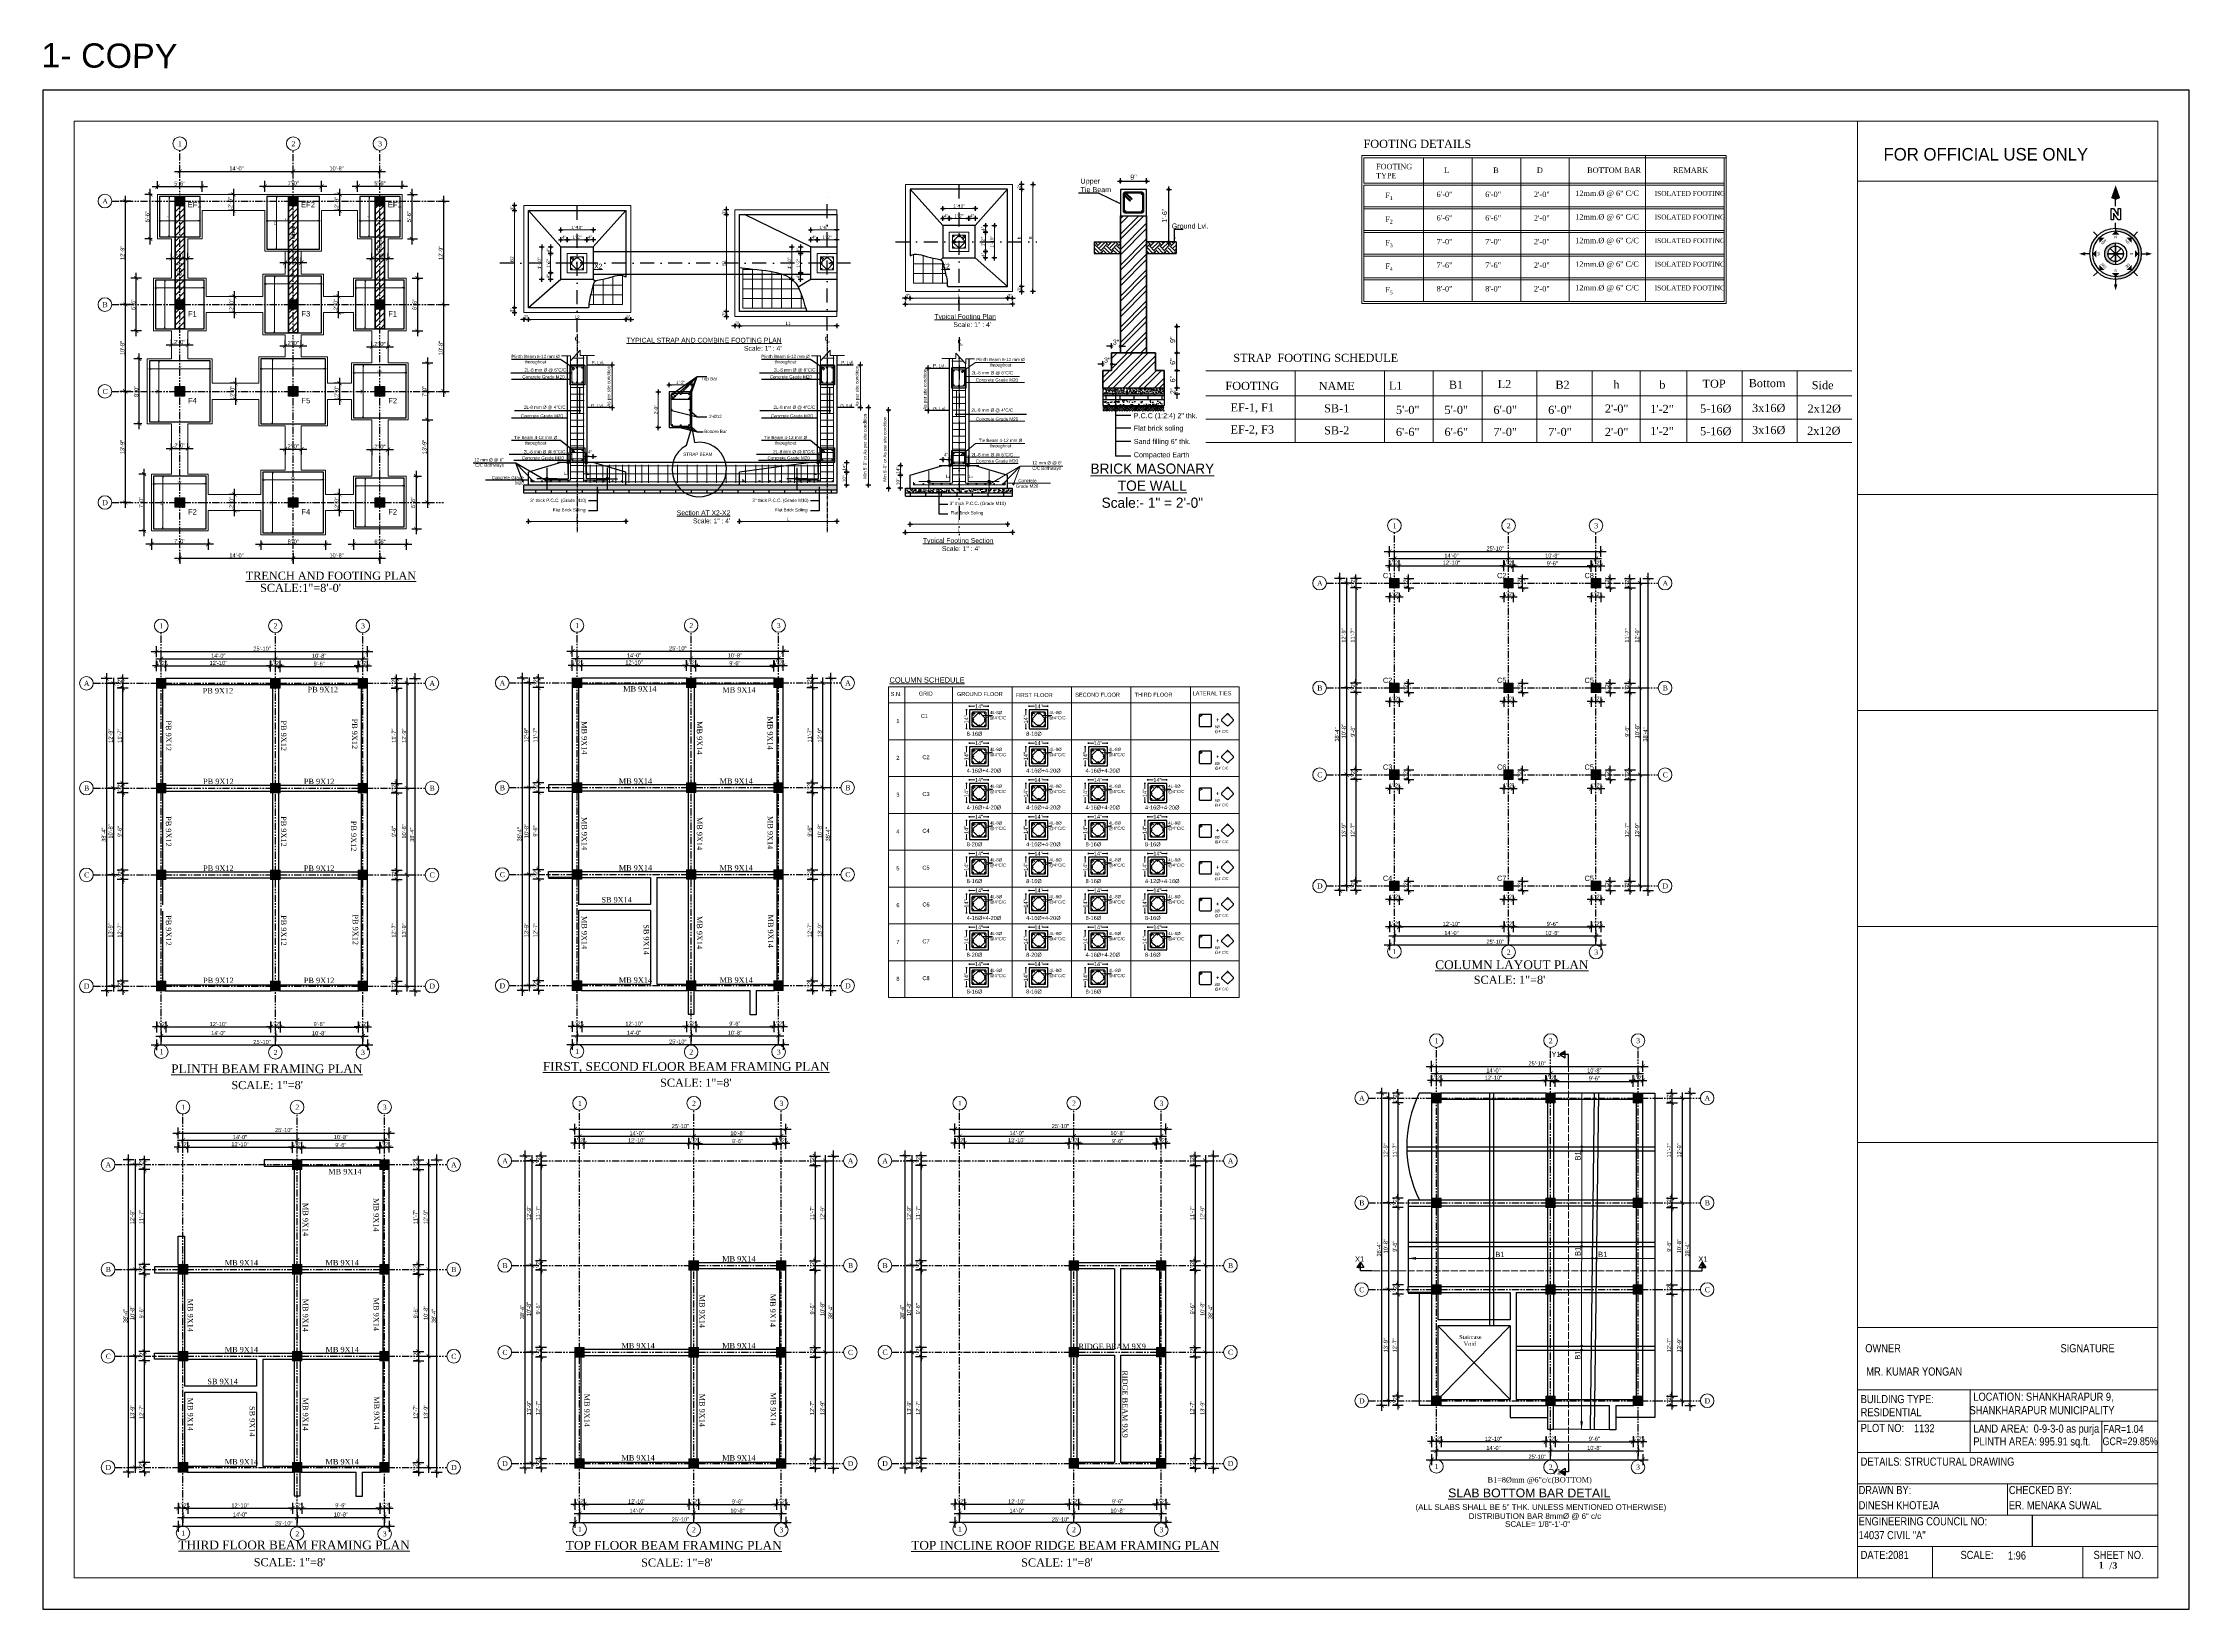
# Model space of a CAD drawing. Header units: inches. Extents: x -2812 to 9774, y -15726 to -746.
# Drawn here: x -2812 to 366, y -9527 to -7210 of the extents above; entities that cross this region are included whole.
import ezdxf
from ezdxf.enums import TextEntityAlignment as Align

# ---------------------------------------------------------------- set-up
doc = ezdxf.new("R2010")
doc.units = ezdxf.units.IN
doc.header["$LTSCALE"] = 17
doc.header["$MEASUREMENT"] = 0
for name, pattern in [('ACAD_ISO02W100', [15, 12, -3]), ('ACAD_ISO03W100', [30, 12, -18]), ('CENTER2', [1.125, 0.75, -0.125, 0.125, -0.125]), ('DASHDOTX2', [50.8, 25.4, -12.7, 0, -12.7]), ('PHANTOM2', [1.25, 0.625, -0.125, 0.125, -0.125, 0.125, -0.125])]:
    doc.linetypes.add(name, pattern=pattern)
for name, color, linetype, lineweight in [('05 DOT', 50, 'Continuous', 5), ('15 STRS TEXT', 7, 'Continuous', 15), ('15 TEXT', 7, 'Continuous', 15), ('20 BEAM SECTION ARROW', 7, 'ACAD_ISO02W100', 20), ('25 BOT BAR', 12, 'Continuous', 25), ('aa_dim', 5, 'Continuous', 9), ('Centre Line', 252, 'DASHDOTX2', 25), ('col', 10, 'Continuous', 40), ('column', 20, 'Continuous', 15), ('Dimension line', 150, 'Continuous', 18), ('DOOR & WIN', 1, 'Continuous', 25), ('ELE1', 3, 'Continuous', 9), ('footing', 2, 'Continuous', 30), ('Hatch Pcc', 132, 'Continuous', 15), ('hidden line', 251, 'ACAD_ISO03W100', 20), ('Line 3', 250, 'Continuous', 18), ('OUTLINE', 1, 'Continuous', 25), ('Profile ele', 4, 'Continuous', 25), ('Rebar', 250, 'Continuous', 30), ('reinforcement', 2, 'Continuous', 30), ('Reinforcement 2', 244, 'Continuous', 30), ('RINF', 4, 'Continuous', 25), ('STIRRUPS', 4, 'Continuous', 30), ('TEXT', 231, 'Continuous', 20), ('Text 0.200', 122, 'Continuous', 20), ('Text 1', 251, 'Continuous', 20), ('Tie Beam', 5, 'Continuous', 25), ('TRENCH', 113, 'Continuous', 9), ('WALL', 1, 'Continuous', 35)]:
    doc.layers.add(name, color=color, linetype=linetype, lineweight=lineweight)
for name, color, linetype in [('A-Wall', 7, 'Continuous'), ('aa_grid', 252, 'CENTER2'), ('Beam', 1, 'Continuous'), ('border', 241, 'Continuous'), ('Boundries', 240, 'Continuous'), ('concrete', 173, 'Continuous'), ('Dim', 1, 'Continuous'), ('earth hatch', 30, 'Continuous'), ('HATCH', 253, 'Continuous'), ('ref', 10, 'Continuous'), ('ROD', 229, 'Continuous'), ('WINDOW', 5, 'Continuous')]:
    doc.layers.add(name, color=color, linetype=linetype)
doc.styles.add('1-96', font='arial.ttf', dxfattribs={"height": 7})
doc.styles.add('ARCHITECTURE', font='stylu.ttf')
doc.styles.add('ARIAL', font='arial.ttf')
doc.styles.add('arial 1000', font='arial.ttf')
doc.styles.add('DIMTEXT', font='arial.ttf', dxfattribs={"height": 6})
doc.styles.add('NAVARAJ', font='times.ttf', dxfattribs={"height": 7})
doc.styles.add('ordinary', font='ARIALN.TTF')
doc.styles.add('ramon', font='arial.ttf')
doc.styles.add('ROMANS', font='', dxfattribs={"width": 0.8, "height": 7})
doc.styles.add('STYLE1', font='stylu.ttf')
doc.styles.add('STYLUS', font='times.ttf')
doc.styles.add('TIMES NEW ROMAN', font='times.ttf', dxfattribs={"height": 7})
doc.styles.get('ROMANS').set_extended_font_data('Raavi')
doc.dimstyles.new("1-8'", dxfattribs={"dimtxt": 7, "dimasz": 3, "dimexe": 4, "dimexo": 4, "dimgap": 1, "dimtad": 1, "dimdec": 0, "dimzin": 3, "dimdsep": 46, "dimlunit": 4, "dimtxsty": 'arial 1000', "dimblk": 'ARCHTICK', "dimcen": 8, "dimdle": 3, "dimclrt": 7, "dimadec": 3, "dimazin": 0, "dimtfac": 1, "dimtdec": 0, "dimtix": 1, "dimtmove": 0, "dimatfit": 3, "dimfxl": 12, "dimfxlon": 1, "dimarcsym": 0})
doc.dimstyles.new('4 times', dxfattribs={"dimtxt": 7, "dimasz": 7, "dimexe": 4, "dimexo": 1, "dimgap": 2, "dimtad": 1, "dimdec": 0, "dimlfac": 0.25, "dimzin": 0, "dimdsep": 46, "dimlunit": 4, "dimtxsty": '1-96', "dimblk": 'DOTSMALL', "dimcen": 3, "dimdle": 4, "dimclrd": 256, "dimclre": 256, "dimclrt": 6, "dimadec": 0, "dimazin": 0, "dimtfac": 1, "dimtdec": 0, "dimtix": 1, "dimtofl": 0, "dimtmove": 1, "dimatfit": 3, "dimfxl": 3, "dimfxlon": 1, "dimtolj": 1, "dimtzin": 0, "dimlwd": -1, "dimlwe": -1, "dimarcsym": 0})
doc.dimstyles.new('8 SCALE', dxfattribs={"dimscale": 0, "dimtxt": 6, "dimasz": 6, "dimexe": 8, "dimexo": 8, "dimgap": 1.25, "dimtad": 1, "dimdec": 0, "dimzin": 3, "dimdsep": 46, "dimlunit": 4, "dimtxsty": 'ARCHITECTURE', "dimblk": 'ARCHTICK', "dimcen": 8, "dimdle": 8, "dimclrd": 5, "dimclre": 5, "dimclrt": 7, "dimadec": 0, "dimazin": 0, "dimtfac": 0.75, "dimtdec": 0, "dimtix": 1, "dimtmove": 2, "dimatfit": 3, "dimldrblk": 'ARCHTICK', "dimfxl": 8, "dimfxlon": 1, "dimtolj": 1, "dimtzin": 0, "dimlwd": -1, "dimlwe": -1, "dimarcsym": 0})
doc.dimstyles.new('Copy of Standard1', dxfattribs={"dimscale": 24, "dimtxt": 0.083333, "dimasz": 0.125, "dimexe": 0.046875, "dimexo": 0.078125, "dimgap": 0.046875, "dimtad": 1, "dimdec": 0, "dimzin": 3, "dimdsep": 46, "dimlunit": 4, "dimtxsty": 'STYLUS', "dimcen": 0.09, "dimdle": 0.046875, "dimclrd": 5, "dimclre": 5, "dimclrt": 7, "dimaunit": 1, "dimadec": 0, "dimazin": 0, "dimtfac": 1, "dimtdec": 0, "dimtofl": 0, "dimtmove": 0, "dimatfit": 3, "dimfxl": 1, "dimtolj": 1, "dimtzin": 0, "dimlwd": -1, "dimlwe": -1, "dimarcsym": 0})
doc.dimstyles.new('Dim 2', dxfattribs={"dimtxt": 4, "dimasz": 3, "dimexe": 2, "dimexo": 2, "dimgap": 0.09, "dimtad": 0, "dimdec": 0, "dimzin": 0, "dimdsep": 46, "dimlunit": 3, "dimtxsty": 'Standard', "dimcen": 0.09, "dimclrd": 256, "dimclre": 256, "dimclrt": 3, "dimadec": 0, "dimazin": 0, "dimtfac": 1, "dimtdec": 0, "dimtofl": 0, "dimtmove": 0, "dimatfit": 3, "dimfxl": 2, "dimfxlon": 1, "dimtolj": 1, "dimtzin": 0, "dimlwd": 5, "dimarcsym": 0})
doc.dimstyles.new('Section', dxfattribs={"dimtxt": 2, "dimasz": 1, "dimexe": 6, "dimexo": 18, "dimgap": 0.5, "dimtad": 1, "dimdec": 0, "dimzin": 3, "dimdsep": 46, "dimlunit": 4, "dimtxsty": 'ramon', "dimblk": 'dot 2', "dimcen": 0.09375, "dimse1": 1, "dimse2": 1, "dimclrd": 1, "dimclre": 1, "dimclrt": 256, "dimadec": 0, "dimazin": 0, "dimtfac": 0.75, "dimtdec": 0, "dimtix": 1, "dimtmove": 1, "dimatfit": 3, "dimldrblk": 'DOT', "dimfxl": 1, "dimtolj": 1, "dimtzin": 0, "dimlwd": 9, "dimlwe": 9, "dimarcsym": 0})
doc.dimstyles.new('Section 1', dxfattribs={"dimtxt": 2, "dimasz": 1, "dimexe": 6, "dimexo": 18, "dimgap": 1.9375, "dimtad": 1, "dimdec": 0, "dimzin": 3, "dimdsep": 46, "dimlunit": 4, "dimtxsty": 'ramon', "dimblk": 'dot 2', "dimcen": 0.09375, "dimse1": 1, "dimse2": 1, "dimclrd": 256, "dimclre": 1, "dimclrt": 256, "dimadec": 0, "dimazin": 0, "dimtfac": 0.75, "dimtdec": 0, "dimtix": 1, "dimtmove": 1, "dimatfit": 3, "dimldrblk": 'DOT', "dimfxl": 1, "dimtolj": 1, "dimtzin": 0, "dimlwd": 9, "dimlwe": 9, "dimarcsym": 0})
doc.dimstyles.get("Standard").update_dxf_attribs({"dimscale": 0, "dimtxt": 8, "dimasz": 0.75, "dimexe": 0.18, "dimexo": 0.0625, "dimgap": 0.09, "dimtad": 0, "dimdec": 0, "dimzin": 3, "dimdsep": 46, "dimlunit": 3, "dimtxsty": 'DIMTEXT', "dimblk1": 'DO', "dimblk2": 'DO', "dimsah": 1, "dimcen": 0.09, "dimse1": 1, "dimadec": 0, "dimazin": 0, "dimtfac": 1, "dimtdec": 0, "dimtix": 1, "dimtofl": 0, "dimtmove": 1, "dimatfit": 3, "dimldrblk": 'DO', "dimfxl": 1, "dimtvp": 0.8, "dimtolj": 1, "dimtzin": 0, "dimarcsym": 0})
doc.dimstyles.new('TOILET DETAIL', dxfattribs={"dimscale": 0, "dimtxt": 2.5, "dimasz": 2.5, "dimexe": 6, "dimexo": 6, "dimgap": 1, "dimtad": 1, "dimdec": 0, "dimzin": 0, "dimdsep": 46, "dimlunit": 4, "dimtxsty": 'ARCHITECTURE', "dimblk": 'DOT', "dimcen": 0, "dimclrd": 1, "dimclre": 5, "dimclrt": 7, "dimadec": 3, "dimazin": 0, "dimtfac": 1, "dimtdec": 0, "dimtofl": 0, "dimtmove": 0, "dimatfit": 3, "dimldrblk": 'DOT', "dimfxl": 6, "dimfxlon": 1, "dimtolj": 1, "dimtzin": 0, "dimlwd": 18, "dimlwe": 18, "dimarcsym": 0})

# ---------------------------------------------------------------- blocks, each defined once
blk = doc.blocks.new('dot1')
at = {"layer": 'HATCH'}
h = blk.add_hatch(color=256, dxfattribs=at)
edge = h.paths.add_edge_path()
edge.add_arc((0, 0), 1, 0, 360)
for p, q in [((3, 0), (-3, 0)), ((0, 3), (0, -3))]:
    blk.add_line(p, q, dxfattribs=at)
blk.add_circle((0, 0), 1, dxfattribs=at)
blk = doc.blocks.new('dot 2')
at = {"layer": 'HATCH', "xscale": 0.5, "yscale": 0.5, "zscale": 0.5}
blk.add_blockref('dot1', (0, 0), dxfattribs=at)
blk = doc.blocks.new('*D223')
at = {"layer": 'Defpoints', "color": 0, "ltscale": 6, "transparency": 16777216}
for p in [(25348.3, -5988.4), (25352.3, -5992.4), (25358.6, -5988.4)]:
    blk.add_point(p, dxfattribs=at)
at = {"layer": 'Dim', "color": 1, "lineweight": 9, "ltscale": 6, "transparency": 16777216}
blk.add_line((25358.6, -5991.4), (25358.6, -5989.4), dxfattribs=at)
for p, rotation in [((25358.6, -5988.4), 90), ((25358.6, -5992.4), 270)]:
    blk.add_blockref('dot 2', p, dxfattribs=dict(at, rotation=rotation))
at = {"layer": 'Dim', "ltscale": 6, "transparency": 16777216, "insert": (25357.1, -5990.4), "char_height": 2, "attachment_point": 5, "rotation": 90, "style": 'ramon'}
blk.add_mtext('\\A1;4"', dxfattribs=at)
blk = doc.blocks.new('_DOT')
at = {"color": 0, "linetype": 'ByBlock'}
blk.add_line((-0.5, 0), (-1, 0), dxfattribs=at)
at = {"color": 0, "linetype": 'ByBlock', "const_width": 0.5}
blk.add_lwpolyline([(-0.25, 0, 1), (0.25, 0, 1)], format="xyb", close=True, dxfattribs=at)
blk = doc.blocks.new('*D2440')
at = {"layer": 'Defpoints', "color": 0, "ltscale": 6, "transparency": 16777216}
for p in [(25348.3, -5976.4), (25358.6, -5976.4), (25348.3, -5988.4)]:
    blk.add_point(p, dxfattribs=at)
at = {"layer": 'Dim', "color": 1, "lineweight": 9, "ltscale": 6, "transparency": 16777216}
blk.add_line((25358.6, -5987.4), (25358.6, -5977.4), dxfattribs=at)
for p, rotation in [((25358.6, -5976.4), 90), ((25358.6, -5988.4), 270)]:
    blk.add_blockref('dot 2', p, dxfattribs=dict(at, rotation=rotation))
at = {"layer": 'Dim', "ltscale": 6, "transparency": 16777216, "insert": (25357.1, -5982.4), "char_height": 2, "attachment_point": 5, "rotation": 90, "style": 'ramon'}
blk.add_mtext('\\A1;1\'-2"', dxfattribs=at)
blk = doc.blocks.new('*D224')
at = {"layer": 'Defpoints', "color": 0, "ltscale": 6, "transparency": 16777216}
for p in [(25348.3, -5976.4), (25352.3, -5972.4), (25358.6, -5972.4)]:
    blk.add_point(p, dxfattribs=at)
at = {"layer": 'Dim', "color": 1, "lineweight": 9, "ltscale": 6, "transparency": 16777216}
blk.add_line((25358.6, -5975.4), (25358.6, -5973.4), dxfattribs=at)
for p, rotation in [((25358.6, -5972.4), 90), ((25358.6, -5976.4), 270)]:
    blk.add_blockref('dot 2', p, dxfattribs=dict(at, rotation=rotation))
at = {"layer": 'Dim', "ltscale": 6, "transparency": 16777216, "insert": (25357.1, -5974.4), "char_height": 2, "attachment_point": 5, "rotation": 90, "style": 'ramon'}
blk.add_mtext('\\A1;4"', dxfattribs=at)
blk = doc.blocks.new('*D225')
at = {"layer": 'Defpoints', "color": 0, "ltscale": 6, "transparency": 16777216}
for p in [(25336.3, -5968), (25332.3, -5972.4), (25336.3, -5976.4)]:
    blk.add_point(p, dxfattribs=at)
at = {"layer": 'Dim', "color": 1, "lineweight": 9, "ltscale": 6, "transparency": 16777216}
blk.add_line((25333.3, -5968), (25335.3, -5968), dxfattribs=at)
at = {"layer": 'Dim', "color": 1, "lineweight": 9, "ltscale": 6, "transparency": 16777216, "rotation": 180}
blk.add_blockref('dot 2', (25332.3, -5968), dxfattribs=at)
at = {"layer": 'Dim', "color": 1, "lineweight": 9, "ltscale": 6, "transparency": 16777216}
blk.add_blockref('dot 2', (25336.3, -5968), dxfattribs=at)
at = {"layer": 'Dim', "ltscale": 6, "transparency": 16777216, "insert": (25334.3, -5966.5), "char_height": 2, "attachment_point": 5, "style": 'ramon'}
blk.add_mtext('\\A1;4"', dxfattribs=at)
blk = doc.blocks.new('*D2439')
at = {"layer": 'Defpoints', "color": 0, "ltscale": 6, "transparency": 16777216}
for p in [(25348.3, -5968), (25336.3, -5976.4), (25348.3, -5976.4)]:
    blk.add_point(p, dxfattribs=at)
at = {"layer": 'Dim', "color": 1, "lineweight": 9, "ltscale": 6, "transparency": 16777216}
blk.add_line((25337.3, -5968), (25347.3, -5968), dxfattribs=at)
at = {"layer": 'Dim', "color": 1, "lineweight": 9, "ltscale": 6, "transparency": 16777216, "rotation": 180}
blk.add_blockref('dot 2', (25336.3, -5968), dxfattribs=at)
at = {"layer": 'Dim', "color": 1, "lineweight": 9, "ltscale": 6, "transparency": 16777216}
blk.add_blockref('dot 2', (25348.3, -5968), dxfattribs=at)
at = {"layer": 'Dim', "ltscale": 6, "transparency": 16777216, "insert": (25342.3, -5966.5), "char_height": 2, "attachment_point": 5, "style": 'ramon'}
blk.add_mtext('\\A1;1\'-2"', dxfattribs=at)
blk = doc.blocks.new('*D222')
at = {"layer": 'Defpoints', "color": 0, "ltscale": 6, "transparency": 16777216}
for p in [(25352.3, -5968), (25348.3, -5976.4), (25352.3, -5972.4)]:
    blk.add_point(p, dxfattribs=at)
at = {"layer": 'Dim', "color": 1, "lineweight": 9, "ltscale": 6, "transparency": 16777216}
blk.add_line((25349.3, -5968), (25351.3, -5968), dxfattribs=at)
at = {"layer": 'Dim', "color": 1, "lineweight": 9, "ltscale": 6, "transparency": 16777216, "rotation": 180}
blk.add_blockref('dot 2', (25348.3, -5968), dxfattribs=at)
at = {"layer": 'Dim', "color": 1, "lineweight": 9, "ltscale": 6, "transparency": 16777216}
blk.add_blockref('dot 2', (25352.3, -5968), dxfattribs=at)
at = {"layer": 'Dim', "ltscale": 6, "transparency": 16777216, "insert": (25350.3, -5966.5), "char_height": 2, "attachment_point": 5, "style": 'ramon'}
blk.add_mtext('\\A1;4"', dxfattribs=at)
blk = doc.blocks.new('*D2428')
at = {"layer": 'Defpoints', "color": 0, "ltscale": 6, "transparency": 16777216}
for p in [(25352.3, -5972.4), (25364.1, -5972.4), (25352.3, -5992.4)]:
    blk.add_point(p, dxfattribs=at)
at = {"layer": 'Dim', "color": 1, "lineweight": 9, "ltscale": 6, "transparency": 16777216}
blk.add_line((25364.1, -5991.4), (25364.1, -5973.4), dxfattribs=at)
for p, rotation in [((25364.1, -5972.4), 90), ((25364.1, -5992.4), 270)]:
    blk.add_blockref('dot 2', p, dxfattribs=dict(at, rotation=rotation))
at = {"layer": 'Dim', "ltscale": 6, "transparency": 16777216, "insert": (25362.6, -5982.4), "char_height": 2, "attachment_point": 5, "rotation": 90, "style": 'ramon'}
blk.add_mtext('\\A1;1\'-10"', dxfattribs=at)
blk = doc.blocks.new('*D2429')
at = {"layer": 'Defpoints', "color": 0, "ltscale": 6, "transparency": 16777216}
for p in [(25332.3, -5961.9), (25332.3, -5972.4), (25352.3, -5972.4)]:
    blk.add_point(p, dxfattribs=at)
at = {"layer": 'Dim', "color": 1, "lineweight": 9, "ltscale": 6, "transparency": 16777216}
blk.add_line((25351.3, -5961.9), (25333.3, -5961.9), dxfattribs=at)
at = {"layer": 'Dim', "color": 1, "lineweight": 9, "ltscale": 6, "transparency": 16777216, "rotation": 180}
blk.add_blockref('dot 2', (25332.3, -5961.9), dxfattribs=at)
at = {"layer": 'Dim', "color": 1, "lineweight": 9, "ltscale": 6, "transparency": 16777216}
blk.add_blockref('dot 2', (25352.3, -5961.9), dxfattribs=at)
at = {"layer": 'Dim', "ltscale": 6, "transparency": 16777216, "insert": (25342.3, -5960.4), "char_height": 2, "attachment_point": 5, "style": 'ramon'}
blk.add_mtext('\\A1;1\'-10"', dxfattribs=at)
blk = doc.blocks.new('*D2430')
at = {"layer": 'Defpoints', "color": 0, "ltscale": 20, "transparency": 16777216}
for p in [(25372.2, -6010), (25372.2, -6017.2), (25375.2, -6013)]:
    blk.add_point(p, dxfattribs=at)
at = {"layer": 'Dim', "color": 1, "lineweight": 9, "ltscale": 20, "transparency": 16777216}
for p, q in [((25371.2, -6017.2), (25370.2, -6017.2)), ((25375.2, -6017.2), (25372.2, -6017.2)), ((25376.2, -6017.2), (25377.2, -6017.2))]:
    blk.add_line(p, q, dxfattribs=at)
blk.add_blockref('dot 2', (25372.2, -6017.2), dxfattribs=at)
at = {"layer": 'Dim', "color": 1, "lineweight": 9, "ltscale": 20, "transparency": 16777216, "rotation": 180}
blk.add_blockref('dot 2', (25375.2, -6017.2), dxfattribs=at)
at = {"layer": 'Dim', "ltscale": 20, "transparency": 16777216, "insert": (25373.7, -6015.7), "char_height": 2, "attachment_point": 5, "style": 'ramon'}
blk.add_mtext('\\A1;3"', dxfattribs=at)
blk = doc.blocks.new('*D2431')
at = {"layer": 'Defpoints', "color": 0, "ltscale": 20, "transparency": 16777216}
for p in [(25312.2, -6010), (25372.2, -6010), (25312.2, -6017.2)]:
    blk.add_point(p, dxfattribs=at)
at = {"layer": 'Dim', "color": 1, "lineweight": 9, "ltscale": 20, "transparency": 16777216}
blk.add_line((25371.2, -6017.2), (25313.2, -6017.2), dxfattribs=at)
at = {"layer": 'Dim', "color": 1, "lineweight": 9, "ltscale": 20, "transparency": 16777216, "rotation": 180}
blk.add_blockref('dot 2', (25312.2, -6017.2), dxfattribs=at)
at = {"layer": 'Dim', "color": 1, "lineweight": 9, "ltscale": 20, "transparency": 16777216}
blk.add_blockref('dot 2', (25372.2, -6017.2), dxfattribs=at)
at = {"layer": 'Dim', "ltscale": 20, "transparency": 16777216, "insert": (25342.2, -6015.7), "char_height": 2, "attachment_point": 5, "style": 'ramon'}
blk.add_mtext('\\A1;l', dxfattribs=at)
blk = doc.blocks.new('*D230')
at = {"layer": 'Defpoints', "color": 0, "transparency": 16777216}
for p in [(25321.3, -6086.3), (25298.8, -6134.3), (25316.7, -6134.3)]:
    blk.add_point(p, dxfattribs=at)
at = {"layer": 'Dim', "color": 1, "lineweight": 9, "transparency": 16777216}
for p, q in [((25298.8, -6085.3), (25298.8, -6084.3)), ((25298.8, -6086.3), (25298.8, -6134.3)), ((25298.8, -6135.3), (25298.8, -6136.3))]:
    blk.add_line(p, q, dxfattribs=at)
for p, rotation in [((25298.8, -6086.3), 270), ((25298.8, -6134.3), 90)]:
    blk.add_blockref('dot 2', p, dxfattribs=dict(at, rotation=rotation))
at = {"layer": 'Dim', "transparency": 16777216, "insert": (25296.8, -6110.3), "char_height": 2, "attachment_point": 5, "rotation": 90, "style": 'ramon'}
blk.add_mtext('\\A1;{\\f@Arial Unicode MS|b0|i0|c0|p34;Min 5\'-0" or As per site condition}', dxfattribs=at)
blk = doc.blocks.new('*D2432')
at = {"layer": 'Defpoints', "color": 0, "transparency": 16777216}
for p in [(25312.2, -6134.3), (25372.2, -6134.3), (25372.2, -6156.6)]:
    blk.add_point(p, dxfattribs=at)
at = {"layer": 'Dim', "color": 1, "lineweight": 9, "transparency": 16777216}
blk.add_line((25313.2, -6156.6), (25371.2, -6156.6), dxfattribs=at)
at = {"layer": 'Dim', "color": 1, "lineweight": 9, "transparency": 16777216, "rotation": 180}
blk.add_blockref('dot 2', (25312.2, -6156.6), dxfattribs=at)
at = {"layer": 'Dim', "color": 1, "lineweight": 9, "transparency": 16777216}
blk.add_blockref('dot 2', (25372.2, -6156.6), dxfattribs=at)
at = {"layer": 'Dim', "transparency": 16777216, "insert": (25342.2, -6155.1), "char_height": 2, "attachment_point": 5, "style": 'ramon'}
blk.add_mtext('\\A1;l', dxfattribs=at)
blk = doc.blocks.new('*D2433')
at = {"layer": 'Defpoints', "color": 0, "transparency": 16777216}
for p in [(25309.2, -6139.3), (25375.2, -6139.3), (25375.2, -6161.6)]:
    blk.add_point(p, dxfattribs=at)
at = {"layer": 'Dim', "color": 1, "lineweight": 9, "transparency": 16777216}
blk.add_line((25310.2, -6161.6), (25374.2, -6161.6), dxfattribs=at)
at = {"layer": 'Dim', "color": 1, "lineweight": 9, "transparency": 16777216, "rotation": 180}
blk.add_blockref('dot 2', (25309.2, -6161.6), dxfattribs=at)
at = {"layer": 'Dim', "color": 1, "lineweight": 9, "transparency": 16777216}
blk.add_blockref('dot 2', (25375.2, -6161.6), dxfattribs=at)
at = {"layer": 'Dim', "transparency": 16777216, "insert": (25342.2, -6160.1), "char_height": 2, "attachment_point": 5, "style": 'ramon'}
blk.add_mtext('\\A1;L', dxfattribs=at)
blk = doc.blocks.new('AAA')
for p, q in [((-2.95, 0), (2.95, 0)), ((0, 2.77), (0, -2.77))]:
    blk.add_line(p, q)
at = {"const_width": 0.5}
blk.add_lwpolyline([(-0.25, 0, 1), (0.25, 0, 1)], format="xyb", close=True, dxfattribs=at)
blk = doc.blocks.new('DO')
at = {"color": 0, "linetype": 'ByBlock'}
blk.add_line((-2.1, 0), (0.2, 0), dxfattribs=at)
at = {"xscale": 3, "yscale": 3, "zscale": 3, "rotation": 90}
blk.add_blockref('AAA', (0, 0), dxfattribs=at)
blk = doc.blocks.new('*D321')
at = {"layer": 'Defpoints', "color": 0, "transparency": 16777216}
for p in [(25306.1, -6126.3), (25312.2, -6126.3), (25307.7, -6134.3)]:
    blk.add_point(p, dxfattribs=at)
at = {"layer": 'Dim', "color": 1, "lineweight": 9, "transparency": 16777216}
blk.add_line((25306.1, -6133.3), (25306.1, -6127.3), dxfattribs=at)
for p, rotation in [((25306.1, -6126.3), 90), ((25306.1, -6134.3), 270)]:
    blk.add_blockref('dot 2', p, dxfattribs=dict(at, rotation=rotation))
at = {"layer": 'Dim', "transparency": 16777216, "insert": (25304.6, -6130.3), "char_height": 2, "attachment_point": 5, "rotation": 90, "style": 'ramon'}
blk.add_mtext('\\A1;10"', dxfattribs=at)
blk = doc.blocks.new('_ArchTick')
at = {"color": 0, "linetype": 'ByBlock', "const_width": 0.15}
blk.add_lwpolyline([(-0.5, -0.5), (0.5, 0.5)], dxfattribs=at)
blk = doc.blocks.new('*D226')
at = {"layer": 'Defpoints', "color": 0, "transparency": 16777216}
for p in [(25332.3, -6116.7), (25332.3, -6120.3), (25336.3, -6120.3)]:
    blk.add_point(p, dxfattribs=at)
at = {"layer": 'Dim', "lineweight": 9, "transparency": 16777216}
for p, q in [((25331.3, -6116.7), (25330.3, -6116.7)), ((25336.3, -6116.7), (25332.3, -6116.7)), ((25337.3, -6116.7), (25338.3, -6116.7))]:
    blk.add_line(p, q, dxfattribs=at)
blk.add_blockref('dot 2', (25332.3, -6116.7), dxfattribs=at)
at = {"layer": 'Dim', "lineweight": 9, "transparency": 16777216, "rotation": 180}
blk.add_blockref('dot 2', (25336.3, -6116.7), dxfattribs=at)
at = {"layer": 'Dim', "transparency": 16777216, "insert": (25334.3, -6113.7), "char_height": 2, "attachment_point": 5, "style": 'ramon'}
blk.add_mtext('\\A1;4"', dxfattribs=at)
blk = doc.blocks.new('Cont')
at = {"layer": 'HATCH', "lineweight": 9}
for p, q in [((376279.4, 4008.1), (376288.2, 4008.1)), ((376288.2, 4008.1), (376288.2, 4011.4)), ((376288.2, 4011.4), (376294.2, 4004.9)), ((376294.2, 4004.9), (376294.2, 4008)), ((376294.2, 4008), (376299.7, 4008))]:
    blk.add_line(p, q, dxfattribs=at)
blk = doc.blocks.new('*D2434')
at = {"layer": 'Defpoints', "color": 0, "transparency": 16777216}
for p in [(25360.6, -6060.4), (25323.3, -6086.3), (25360.6, -6086.3)]:
    blk.add_point(p, dxfattribs=at)
at = {"layer": 'Dim', "color": 1, "lineweight": 9, "transparency": 16777216}
for p, q in [((25323.3, -6059.4), (25323.3, -6058.4)), ((25323.3, -6060.4), (25323.3, -6086.3)), ((25323.3, -6087.3), (25323.3, -6088.3))]:
    blk.add_line(p, q, dxfattribs=at)
for p, rotation in [((25323.3, -6060.4), 270), ((25323.3, -6086.3), 90)]:
    blk.add_blockref('dot 2', p, dxfattribs=dict(at, rotation=rotation))
at = {"layer": 'Dim', "transparency": 16777216, "insert": (25321.6, -6073.4), "char_height": 2, "attachment_point": 5, "rotation": 90, "style": 'ramon'}
blk.add_mtext('\\A1;{\\f@Arial Unicode MS|b0|i0|c0|p34;As per site condition}', dxfattribs=at)
blk = doc.blocks.new('*D2435')
at = {"layer": 'Defpoints', "color": 0, "ltscale": 20, "transparency": 16777216}
for p in [(25372.2, -6010), (25380.9, -6010), (25375.2, -6013)]:
    blk.add_point(p, dxfattribs=at)
at = {"layer": 'Dim', "color": 1, "lineweight": 9, "ltscale": 20, "transparency": 16777216}
for p, q in [((25380.9, -6009), (25380.9, -6008)), ((25380.9, -6013), (25380.9, -6010)), ((25380.9, -6014), (25380.9, -6015))]:
    blk.add_line(p, q, dxfattribs=at)
for p, rotation in [((25380.9, -6010), 270), ((25380.9, -6013), 90)]:
    blk.add_blockref('dot 2', p, dxfattribs=dict(at, rotation=rotation))
at = {"layer": 'Dim', "ltscale": 20, "transparency": 16777216, "insert": (25379.4, -6011.5), "char_height": 2, "attachment_point": 5, "rotation": 90, "style": 'ramon'}
blk.add_mtext('\\A1;3"', dxfattribs=at)
blk = doc.blocks.new('*D231')
at = {"layer": 'Defpoints', "color": 0, "ltscale": 20, "transparency": 16777216}
for p in [(25372.2, -5950), (25380.9, -5950), (25372.2, -6010)]:
    blk.add_point(p, dxfattribs=at)
at = {"layer": 'Dim', "color": 1, "lineweight": 9, "ltscale": 20, "transparency": 16777216}
blk.add_line((25380.9, -6009), (25380.9, -5951), dxfattribs=at)
for p, rotation in [((25380.9, -5950), 90), ((25380.9, -6010), 270)]:
    blk.add_blockref('dot 2', p, dxfattribs=dict(at, rotation=rotation))
at = {"layer": 'Dim', "ltscale": 20, "transparency": 16777216, "insert": (25379.4, -5980), "char_height": 2, "attachment_point": 5, "rotation": 90, "style": 'ramon'}
blk.add_mtext('\\A1;b', dxfattribs=at)
blk = doc.blocks.new('*D227')
at = {"layer": 'Defpoints', "color": 0, "ltscale": 20, "transparency": 16777216}
for p in [(25372.2, -5950), (25375.2, -5947), (25380.9, -5947)]:
    blk.add_point(p, dxfattribs=at)
at = {"layer": 'Dim', "color": 1, "lineweight": 9, "ltscale": 20, "transparency": 16777216}
for p, q in [((25380.9, -5946), (25380.9, -5945)), ((25380.9, -5950), (25380.9, -5947)), ((25380.9, -5951), (25380.9, -5952))]:
    blk.add_line(p, q, dxfattribs=at)
for p, rotation in [((25380.9, -5947), 270), ((25380.9, -5950), 90)]:
    blk.add_blockref('dot 2', p, dxfattribs=dict(at, rotation=rotation))
at = {"layer": 'Dim', "ltscale": 20, "transparency": 16777216, "insert": (25379.4, -5948.5), "char_height": 2, "attachment_point": 5, "rotation": 90, "style": 'ramon'}
blk.add_mtext('\\A1;3"', dxfattribs=at)
blk = doc.blocks.new('*D2436')
at = {"layer": 'Defpoints', "color": 0, "ltscale": 20, "transparency": 16777216}
for p in [(25375.2, -5947), (25387.9, -5947), (25375.2, -6013)]:
    blk.add_point(p, dxfattribs=at)
at = {"layer": 'Dim', "color": 1, "lineweight": 9, "ltscale": 20, "transparency": 16777216}
blk.add_line((25387.9, -6012), (25387.9, -5948), dxfattribs=at)
for p, rotation in [((25387.9, -5947), 90), ((25387.9, -6013), 270)]:
    blk.add_blockref('dot 2', p, dxfattribs=dict(at, rotation=rotation))
at = {"layer": 'Dim', "ltscale": 20, "transparency": 16777216, "insert": (25386.4, -5980), "char_height": 2, "attachment_point": 5, "rotation": 90, "style": 'ramon'}
blk.add_mtext('\\A1;B', dxfattribs=at)
blk = doc.blocks.new('*D228')
at = {"layer": 'Defpoints', "color": 0, "ltscale": 20, "transparency": 16777216}
for p in [(25312.2, -5991), (25309.2, -6013), (25312.2, -6017.2)]:
    blk.add_point(p, dxfattribs=at)
at = {"layer": 'Dim', "color": 1, "lineweight": 9, "ltscale": 20, "transparency": 16777216}
for p, q in [((25308.2, -6017.2), (25307.2, -6017.2)), ((25309.2, -6017.2), (25312.2, -6017.2)), ((25313.2, -6017.2), (25314.2, -6017.2))]:
    blk.add_line(p, q, dxfattribs=at)
blk.add_blockref('dot 2', (25309.2, -6017.2), dxfattribs=at)
at = {"layer": 'Dim', "color": 1, "lineweight": 9, "ltscale": 20, "transparency": 16777216, "rotation": 180}
blk.add_blockref('dot 2', (25312.2, -6017.2), dxfattribs=at)
at = {"layer": 'Dim', "ltscale": 20, "transparency": 16777216, "insert": (25310.7, -6015.7), "char_height": 2, "attachment_point": 5, "style": 'ramon'}
blk.add_mtext('\\A1;3"', dxfattribs=at)
blk = doc.blocks.new('*D2437')
at = {"layer": 'Defpoints', "color": 0, "ltscale": 20, "transparency": 16777216}
for p in [(25309.2, -6013), (25375.2, -6013), (25375.2, -6020.8)]:
    blk.add_point(p, dxfattribs=at)
at = {"layer": 'Dim', "color": 1, "lineweight": 9, "ltscale": 20, "transparency": 16777216}
blk.add_line((25310.2, -6020.8), (25374.2, -6020.8), dxfattribs=at)
at = {"layer": 'Dim', "color": 1, "lineweight": 9, "ltscale": 20, "transparency": 16777216, "rotation": 180}
blk.add_blockref('dot 2', (25309.2, -6020.8), dxfattribs=at)
at = {"layer": 'Dim', "color": 1, "lineweight": 9, "ltscale": 20, "transparency": 16777216}
blk.add_blockref('dot 2', (25375.2, -6020.8), dxfattribs=at)
at = {"layer": 'Dim', "ltscale": 20, "transparency": 16777216, "insert": (25342.2, -6019.3), "char_height": 2, "attachment_point": 5, "style": 'ramon'}
blk.add_mtext('\\A1;L', dxfattribs=at)
blk = doc.blocks.new('*D2438')
at = {"layer": 'Defpoints', "color": 0, "transparency": 16777216}
for p in [(25306.1, -6120.3), (25312.2, -6126.3), (25336.3, -6120.3)]:
    blk.add_point(p, dxfattribs=at)
at = {"layer": 'Dim', "color": 1, "lineweight": 9, "transparency": 16777216}
blk.add_line((25306.1, -6125.3), (25306.1, -6121.3), dxfattribs=at)
for p, rotation in [((25306.1, -6120.3), 90), ((25306.1, -6126.3), 270)]:
    blk.add_blockref('dot 2', p, dxfattribs=dict(at, rotation=rotation))
at = {"layer": 'Dim', "transparency": 16777216, "insert": (25304.6, -6123.3), "char_height": 2, "attachment_point": 5, "rotation": 90, "style": 'ramon'}
blk.add_mtext('\\A1;14"', dxfattribs=at)
blk = doc.blocks.new('*D2441')
at = {"layer": 'Defpoints', "color": 0, "transparency": 16777216}
for p in [(27860.2, -3981.3), (27864.7, -4029.3), (27891.6, -4029.3)]:
    blk.add_point(p, dxfattribs=at)
at = {"layer": 'Dim', "color": 1, "lineweight": 9, "transparency": 16777216}
blk.add_line((27891.6, -3982.3), (27891.6, -4028.3), dxfattribs=at)
for p, rotation in [((27891.6, -3981.3), 90), ((27891.6, -4029.3), 270)]:
    blk.add_blockref('dot 2', p, dxfattribs=dict(at, rotation=rotation))
at = {"layer": 'Dim', "transparency": 16777216, "insert": (27889.8, -4005.3), "char_height": 2, "attachment_point": 5, "rotation": 90, "style": 'ramon'}
blk.add_mtext('\\A1;{\\f@Arial Unicode MS|b0|i0|c0|p34;Min 5\'-0" or As per site condition}', dxfattribs=at)
blk = doc.blocks.new('*D2442')
at = {"layer": 'Defpoints', "color": 0, "transparency": 16777216}
for p in [(27812.2, -4029.3), (27872.1, -4029.3), (27812.2, -4051.6)]:
    blk.add_point(p, dxfattribs=at)
at = {"layer": 'Dim', "color": 1, "lineweight": 9, "transparency": 16777216}
blk.add_line((27871.1, -4051.6), (27813.2, -4051.6), dxfattribs=at)
at = {"layer": 'Dim', "color": 1, "lineweight": 9, "transparency": 16777216, "rotation": 180}
blk.add_blockref('dot 2', (27812.2, -4051.6), dxfattribs=at)
at = {"layer": 'Dim', "color": 1, "lineweight": 9, "transparency": 16777216}
blk.add_blockref('dot 2', (27872.1, -4051.6), dxfattribs=at)
at = {"layer": 'Dim', "transparency": 16777216, "insert": (27842.2, -4050.1), "char_height": 2, "attachment_point": 5, "style": 'ramon'}
blk.add_mtext('\\A1;L', dxfattribs=at)
blk = doc.blocks.new('*D2443')
at = {"layer": 'Defpoints', "color": 0, "transparency": 16777216}
for p in [(27872.1, -4021.3), (27878.2, -4021.3), (27872.1, -4029.3)]:
    blk.add_point(p, dxfattribs=at)
at = {"layer": 'Dim', "color": 1, "lineweight": 9, "transparency": 16777216}
blk.add_line((27878.2, -4028.3), (27878.2, -4022.3), dxfattribs=at)
for p, rotation in [((27878.2, -4021.3), 90), ((27878.2, -4029.3), 270)]:
    blk.add_blockref('dot 2', p, dxfattribs=dict(at, rotation=rotation))
at = {"layer": 'Dim', "transparency": 16777216, "insert": (27876.7, -4025.3), "char_height": 2, "attachment_point": 5, "rotation": 90, "style": 'ramon'}
blk.add_mtext('\\A1;10"', dxfattribs=at)
blk = doc.blocks.new('*D2455')
at = {"layer": 'Defpoints', "color": 0, "transparency": 16777216}
for p in [(27840.4, -3955.3), (27840.4, -3981.3), (27886.7, -3981.3)]:
    blk.add_point(p, dxfattribs=at)
at = {"layer": 'Dim', "color": 1, "lineweight": 9, "transparency": 16777216}
for p, q in [((27886.7, -3954.3), (27886.7, -3953.3)), ((27886.7, -3955.3), (27886.7, -3981.3)), ((27886.7, -3982.3), (27886.7, -3983.3))]:
    blk.add_line(p, q, dxfattribs=at)
for p, rotation in [((27886.7, -3955.3), 270), ((27886.7, -3981.3), 90)]:
    blk.add_blockref('dot 2', p, dxfattribs=dict(at, rotation=rotation))
at = {"layer": 'Dim', "transparency": 16777216, "insert": (27884.9, -3968.3), "char_height": 2, "attachment_point": 5, "rotation": 90, "style": 'ramon'}
blk.add_mtext('\\A1;{\\f@Arial Unicode MS|b0|i0|c0|p34;As per site condition}', dxfattribs=at)
blk = doc.blocks.new('*D2456')
at = {"layer": 'Defpoints', "color": 0, "transparency": 16777216}
for p in [(27838.7, -4015.3), (27872.1, -4021.3), (27878.2, -4015.3)]:
    blk.add_point(p, dxfattribs=at)
at = {"layer": 'Dim', "color": 1, "lineweight": 9, "transparency": 16777216}
blk.add_line((27878.2, -4020.3), (27878.2, -4016.3), dxfattribs=at)
for p, rotation in [((27878.2, -4015.3), 90), ((27878.2, -4021.3), 270)]:
    blk.add_blockref('dot 2', p, dxfattribs=dict(at, rotation=rotation))
at = {"layer": 'Dim', "transparency": 16777216, "insert": (27876.7, -4018.3), "char_height": 2, "attachment_point": 5, "rotation": 90, "style": 'ramon'}
blk.add_mtext('\\A1;14"', dxfattribs=at)
blk = doc.blocks.new('*D2457')
at = {"layer": 'Defpoints', "color": 0, "transparency": 16777216}
for p in [(27682, -4029.3), (27742, -4029.3), (27682, -4051.6)]:
    blk.add_point(p, dxfattribs=at)
at = {"layer": 'Dim', "color": 1, "lineweight": 9, "transparency": 16777216}
blk.add_line((27741, -4051.6), (27683, -4051.6), dxfattribs=at)
at = {"layer": 'Dim', "color": 1, "lineweight": 9, "transparency": 16777216, "rotation": 180}
blk.add_blockref('dot 2', (27682, -4051.6), dxfattribs=at)
at = {"layer": 'Dim', "color": 1, "lineweight": 9, "transparency": 16777216}
blk.add_blockref('dot 2', (27742, -4051.6), dxfattribs=at)
at = {"layer": 'Dim', "transparency": 16777216, "insert": (27712, -4050.1), "char_height": 2, "attachment_point": 5, "style": 'ramon'}
blk.add_mtext('\\A1;L', dxfattribs=at)
blk = doc.blocks.new('*D1692')
at = {"layer": 'Defpoints', "color": 0, "transparency": 16777216}
for p in [(27721.9, -4011.6), (27717.9, -4015.3), (27721.9, -4015.3)]:
    blk.add_point(p, dxfattribs=at)
at = {"layer": 'Dim', "lineweight": 9, "transparency": 16777216}
for p, q in [((27716.9, -4011.6), (27715.9, -4011.6)), ((27717.9, -4011.6), (27721.9, -4011.6)), ((27722.9, -4011.6), (27723.9, -4011.6))]:
    blk.add_line(p, q, dxfattribs=at)
blk.add_blockref('dot 2', (27717.9, -4011.6), dxfattribs=at)
at = {"layer": 'Dim', "lineweight": 9, "transparency": 16777216, "rotation": 180}
blk.add_blockref('dot 2', (27721.9, -4011.6), dxfattribs=at)
at = {"layer": 'Dim', "transparency": 16777216, "insert": (27719.9, -4008.7), "char_height": 2, "attachment_point": 5, "style": 'ramon'}
blk.add_mtext('\\A1;4"', dxfattribs=at)
blk = doc.blocks.new('*D2454')
at = {"layer": 'Defpoints', "color": 0, "transparency": 16777216}
for p in [(27709.2, -3955.3), (27709.2, -3981.3), (27733.5, -3981.3)]:
    blk.add_point(p, dxfattribs=at)
at = {"layer": 'Dim', "color": 1, "lineweight": 9, "transparency": 16777216}
for p, q in [((27733.5, -3954.3), (27733.5, -3953.3)), ((27733.5, -3955.3), (27733.5, -3981.3)), ((27733.5, -3982.3), (27733.5, -3983.3))]:
    blk.add_line(p, q, dxfattribs=at)
for p, rotation in [((27733.5, -3955.3), 270), ((27733.5, -3981.3), 90)]:
    blk.add_blockref('dot 2', p, dxfattribs=dict(at, rotation=rotation))
at = {"layer": 'Dim', "transparency": 16777216, "insert": (27731.7, -3968.3), "char_height": 2, "attachment_point": 5, "rotation": 90, "style": 'ramon'}
blk.add_mtext('\\A1;{\\f@Arial Unicode MS|b0|i0|c0|p34;As per site condition}', dxfattribs=at)
blk = doc.blocks.new('*D2444')
at = {"layer": 'Defpoints', "color": 0, "transparency": 16777216}
for p in [(27768.8, -3967.4), (27768.8, -3971.8), (27782.8, -3971.8)]:
    blk.add_point(p, dxfattribs=at)
at = {"layer": 'Dim', "color": 1, "lineweight": 9, "transparency": 16777216}
blk.add_line((27781.8, -3967.4), (27769.8, -3967.4), dxfattribs=at)
at = {"layer": 'Dim', "color": 1, "lineweight": 9, "transparency": 16777216, "rotation": 180}
blk.add_blockref('dot 2', (27768.8, -3967.4), dxfattribs=at)
at = {"layer": 'Dim', "color": 1, "lineweight": 9, "transparency": 16777216}
blk.add_blockref('dot 2', (27782.8, -3967.4), dxfattribs=at)
at = {"layer": 'Dim', "transparency": 16777216, "insert": (27775.8, -3965.9), "char_height": 2, "attachment_point": 5, "style": 'ramon'}
blk.add_mtext('\\A1;1\'-2"', dxfattribs=at)
blk = doc.blocks.new('*D2445')
at = {"layer": 'Defpoints', "color": 0, "transparency": 16777216}
for p in [(27768.8, -3971.8), (27762, -3993.8), (27768.8, -3993.8)]:
    blk.add_point(p, dxfattribs=at)
at = {"layer": 'Dim', "color": 1, "lineweight": 9, "transparency": 16777216}
blk.add_line((27762, -3972.8), (27762, -3992.8), dxfattribs=at)
for p, rotation in [((27762, -3971.8), 90), ((27762, -3993.8), 270)]:
    blk.add_blockref('dot 2', p, dxfattribs=dict(at, rotation=rotation))
at = {"layer": 'Dim', "transparency": 16777216, "insert": (27760.5, -3982.8), "char_height": 2, "attachment_point": 5, "rotation": 90, "style": 'ramon'}
blk.add_mtext('\\A1;2\'-0"', dxfattribs=at)
blk = doc.blocks.new('*D1667')
at = {"layer": 'Defpoints', "color": 0, "ltscale": 6, "transparency": 16777216}
for p in [(27849.8, -3898.4), (27856.1, -3902.4), (27860.1, -3898.4)]:
    blk.add_point(p, dxfattribs=at)
at = {"layer": 'Dim', "color": 1, "lineweight": 9, "ltscale": 6, "transparency": 16777216}
blk.add_line((27849.8, -3901.4), (27849.8, -3899.4), dxfattribs=at)
for p, rotation in [((27849.8, -3898.4), 90), ((27849.8, -3902.4), 270)]:
    blk.add_blockref('dot 2', p, dxfattribs=dict(at, rotation=rotation))
at = {"layer": 'Dim', "ltscale": 6, "transparency": 16777216, "insert": (27848.3, -3900.4), "char_height": 2, "attachment_point": 5, "rotation": 90, "style": 'ramon'}
blk.add_mtext('\\A1;4"', dxfattribs=at)
blk = doc.blocks.new('*D2461')
at = {"layer": 'Defpoints', "color": 0, "ltscale": 6, "transparency": 16777216}
for p in [(27849.8, -3886.4), (27860.1, -3886.4), (27860.1, -3898.4)]:
    blk.add_point(p, dxfattribs=at)
at = {"layer": 'Dim', "color": 1, "lineweight": 9, "ltscale": 6, "transparency": 16777216}
blk.add_line((27849.8, -3897.4), (27849.8, -3887.4), dxfattribs=at)
for p, rotation in [((27849.8, -3886.4), 90), ((27849.8, -3898.4), 270)]:
    blk.add_blockref('dot 2', p, dxfattribs=dict(at, rotation=rotation))
at = {"layer": 'Dim', "ltscale": 6, "transparency": 16777216, "insert": (27848.3, -3892.4), "char_height": 2, "attachment_point": 5, "rotation": 90, "style": 'ramon'}
blk.add_mtext('\\A1;1\'-2"', dxfattribs=at)
blk = doc.blocks.new('*D1668')
at = {"layer": 'Defpoints', "color": 0, "ltscale": 6, "transparency": 16777216}
for p in [(27849.8, -3882.4), (27856.1, -3882.4), (27860.1, -3886.4)]:
    blk.add_point(p, dxfattribs=at)
at = {"layer": 'Dim', "color": 1, "lineweight": 9, "ltscale": 6, "transparency": 16777216}
blk.add_line((27849.8, -3885.4), (27849.8, -3883.4), dxfattribs=at)
for p, rotation in [((27849.8, -3882.4), 90), ((27849.8, -3886.4), 270)]:
    blk.add_blockref('dot 2', p, dxfattribs=dict(at, rotation=rotation))
at = {"layer": 'Dim', "ltscale": 6, "transparency": 16777216, "insert": (27848.3, -3884.4), "char_height": 2, "attachment_point": 5, "rotation": 90, "style": 'ramon'}
blk.add_mtext('\\A1;4"', dxfattribs=at)
blk = doc.blocks.new('*D2460')
at = {"layer": 'Defpoints', "color": 0, "ltscale": 6, "transparency": 16777216}
for p in [(27860.1, -3877.9), (27860.1, -3886.4), (27872.1, -3886.4)]:
    blk.add_point(p, dxfattribs=at)
at = {"layer": 'Dim', "color": 1, "lineweight": 9, "ltscale": 6, "transparency": 16777216}
blk.add_line((27871.1, -3877.9), (27861.1, -3877.9), dxfattribs=at)
at = {"layer": 'Dim', "color": 1, "lineweight": 9, "ltscale": 6, "transparency": 16777216, "rotation": 180}
blk.add_blockref('dot 2', (27860.1, -3877.9), dxfattribs=at)
at = {"layer": 'Dim', "color": 1, "lineweight": 9, "ltscale": 6, "transparency": 16777216}
blk.add_blockref('dot 2', (27872.1, -3877.9), dxfattribs=at)
at = {"layer": 'Dim', "ltscale": 6, "transparency": 16777216, "insert": (27866.1, -3876.4), "char_height": 2, "attachment_point": 5, "style": 'ramon'}
blk.add_mtext('\\A1;1\'-2"', dxfattribs=at)
blk = doc.blocks.new('*D1669')
at = {"layer": 'Defpoints', "color": 0, "ltscale": 6, "transparency": 16777216}
for p in [(27856.1, -3877.9), (27856.1, -3882.4), (27860.1, -3886.4)]:
    blk.add_point(p, dxfattribs=at)
at = {"layer": 'Dim', "color": 1, "lineweight": 9, "ltscale": 6, "transparency": 16777216}
blk.add_line((27859.1, -3877.9), (27857.1, -3877.9), dxfattribs=at)
at = {"layer": 'Dim', "color": 1, "lineweight": 9, "ltscale": 6, "transparency": 16777216, "rotation": 180}
blk.add_blockref('dot 2', (27856.1, -3877.9), dxfattribs=at)
at = {"layer": 'Dim', "color": 1, "lineweight": 9, "ltscale": 6, "transparency": 16777216}
blk.add_blockref('dot 2', (27860.1, -3877.9), dxfattribs=at)
at = {"layer": 'Dim', "ltscale": 6, "transparency": 16777216, "insert": (27858.1, -3876.4), "char_height": 2, "attachment_point": 5, "style": 'ramon'}
blk.add_mtext('\\A1;4"', dxfattribs=at)
blk = doc.blocks.new('*D2446')
at = {"layer": 'Defpoints', "color": 0, "ltscale": 6, "transparency": 16777216}
for p in [(27844.3, -3882.4), (27856.1, -3882.4), (27856.1, -3902.4)]:
    blk.add_point(p, dxfattribs=at)
at = {"layer": 'Dim', "color": 1, "lineweight": 9, "ltscale": 6, "transparency": 16777216}
blk.add_line((27844.3, -3901.4), (27844.3, -3883.4), dxfattribs=at)
for p, rotation in [((27844.3, -3882.4), 90), ((27844.3, -3902.4), 270)]:
    blk.add_blockref('dot 2', p, dxfattribs=dict(at, rotation=rotation))
at = {"layer": 'Dim', "ltscale": 6, "transparency": 16777216, "insert": (27842.8, -3892.4), "char_height": 2, "attachment_point": 5, "rotation": 90, "style": 'ramon'}
blk.add_mtext('\\A1;1\'-10"', dxfattribs=at)
blk = doc.blocks.new('*D2447')
at = {"layer": 'Defpoints', "color": 0, "ltscale": 6, "transparency": 16777216}
for p in [(27872.1, -3871.9), (27856.1, -3882.4), (27872.1, -3882.4)]:
    blk.add_point(p, dxfattribs=at)
at = {"layer": 'Dim', "color": 1, "lineweight": 9, "ltscale": 6, "transparency": 16777216}
blk.add_line((27857.1, -3871.9), (27871.1, -3871.9), dxfattribs=at)
at = {"layer": 'Dim', "color": 1, "lineweight": 9, "ltscale": 6, "transparency": 16777216, "rotation": 180}
blk.add_blockref('dot 2', (27856.1, -3871.9), dxfattribs=at)
at = {"layer": 'Dim', "color": 1, "lineweight": 9, "ltscale": 6, "transparency": 16777216}
blk.add_blockref('dot 2', (27872.1, -3871.9), dxfattribs=at)
at = {"layer": 'Dim', "ltscale": 6, "transparency": 16777216, "insert": (27864.1, -3870.4), "char_height": 2, "attachment_point": 5, "style": 'ramon'}
blk.add_mtext('\\A1;1\'-6"', dxfattribs=at)
blk = doc.blocks.new('*D2448')
at = {"layer": 'Defpoints', "color": 0, "ltscale": 20, "transparency": 16777216}
for p in [(27812.2, -3922.2), (27812.2, -3931), (27872.1, -3938.2)]:
    blk.add_point(p, dxfattribs=at)
at = {"layer": 'Dim', "color": 1, "lineweight": 9, "ltscale": 20, "transparency": 16777216}
blk.add_line((27871.1, -3931), (27813.2, -3931), dxfattribs=at)
at = {"layer": 'Dim', "color": 1, "lineweight": 9, "ltscale": 20, "transparency": 16777216, "rotation": 180}
blk.add_blockref('dot 2', (27812.2, -3931), dxfattribs=at)
at = {"layer": 'Dim', "color": 1, "lineweight": 9, "ltscale": 20, "transparency": 16777216}
blk.add_blockref('dot 2', (27872.1, -3931), dxfattribs=at)
at = {"layer": 'Dim', "ltscale": 20, "transparency": 16777216, "insert": (27842.2, -3929.5), "char_height": 2, "width": 2.756, "attachment_point": 5, "style": 'ramon'}
blk.add_mtext('\\A1;L1', dxfattribs=at)
blk = doc.blocks.new('*D1670')
at = {"layer": 'Defpoints', "color": 0, "ltscale": 20, "transparency": 16777216}
for p in [(27809.2, -3925.2), (27809.2, -3931), (27812.2, -3922.2)]:
    blk.add_point(p, dxfattribs=at)
at = {"layer": 'Dim', "color": 1, "lineweight": 9, "ltscale": 20, "transparency": 16777216}
for p, q in [((27808.2, -3931), (27807.2, -3931)), ((27812.2, -3931), (27809.2, -3931)), ((27813.2, -3931), (27814.2, -3931))]:
    blk.add_line(p, q, dxfattribs=at)
blk.add_blockref('dot 2', (27809.2, -3931), dxfattribs=at)
at = {"layer": 'Dim', "color": 1, "lineweight": 9, "ltscale": 20, "transparency": 16777216, "rotation": 180}
blk.add_blockref('dot 2', (27812.2, -3931), dxfattribs=at)
at = {"layer": 'Dim', "ltscale": 20, "transparency": 16777216, "insert": (27810.7, -3929.4), "char_height": 2, "attachment_point": 5, "style": 'ramon'}
blk.add_mtext('\\A1;3"', dxfattribs=at)
blk = doc.blocks.new('*D1671')
at = {"layer": 'Defpoints', "color": 0, "ltscale": 20, "transparency": 16777216}
for p in [(27804, -3922.2), (27809.2, -3925.2), (27812.2, -3922.2)]:
    blk.add_point(p, dxfattribs=at)
at = {"layer": 'Dim', "color": 1, "lineweight": 9, "ltscale": 20, "transparency": 16777216}
for p, q in [((27804, -3921.2), (27804, -3920.2)), ((27804, -3925.2), (27804, -3922.2)), ((27804, -3926.2), (27804, -3927.2))]:
    blk.add_line(p, q, dxfattribs=at)
for p, rotation in [((27804, -3922.2), 270), ((27804, -3925.2), 90)]:
    blk.add_blockref('dot 2', p, dxfattribs=dict(at, rotation=rotation))
at = {"layer": 'Dim', "ltscale": 20, "transparency": 16777216, "insert": (27802.5, -3923.7), "char_height": 2, "attachment_point": 5, "rotation": 90, "style": 'ramon'}
blk.add_mtext('\\A1;3"', dxfattribs=at)
blk = doc.blocks.new('*D2225')
at = {"layer": 'Defpoints', "color": 0, "ltscale": 20, "transparency": 16777216}
for p in [(27804, -3862.4), (27815.2, -3862.4), (27812.2, -3922.2)]:
    blk.add_point(p, dxfattribs=at)
at = {"layer": 'Dim', "color": 1, "lineweight": 9, "ltscale": 20, "transparency": 16777216}
blk.add_line((27804, -3921.2), (27804, -3863.4), dxfattribs=at)
for p, rotation in [((27804, -3862.4), 90), ((27804, -3922.2), 270)]:
    blk.add_blockref('dot 2', p, dxfattribs=dict(at, rotation=rotation))
at = {"layer": 'Dim', "ltscale": 20, "transparency": 16777216, "insert": (27802.5, -3892.3), "char_height": 2, "attachment_point": 5, "rotation": 90, "style": 'ramon'}
blk.add_mtext('\\A1;B1', dxfattribs=at)
blk = doc.blocks.new('*D1672')
at = {"layer": 'Defpoints', "color": 0, "ltscale": 20, "transparency": 16777216}
for p in [(27804, -3859.4), (27809.2, -3859.4), (27815.2, -3862.4)]:
    blk.add_point(p, dxfattribs=at)
at = {"layer": 'Dim', "color": 1, "lineweight": 9, "ltscale": 20, "transparency": 16777216}
for p, q in [((27804, -3858.4), (27804, -3857.4)), ((27804, -3862.4), (27804, -3859.4)), ((27804, -3863.4), (27804, -3864.4))]:
    blk.add_line(p, q, dxfattribs=at)
for p, rotation in [((27804, -3859.4), 270), ((27804, -3862.4), 90)]:
    blk.add_blockref('dot 2', p, dxfattribs=dict(at, rotation=rotation))
at = {"layer": 'Dim', "ltscale": 20, "transparency": 16777216, "insert": (27802.5, -3860.9), "char_height": 2, "attachment_point": 5, "rotation": 90, "style": 'ramon'}
blk.add_mtext('\\A1;3"', dxfattribs=at)
blk = doc.blocks.new('*D1673')
at = {"layer": 'Defpoints', "color": 0, "ltscale": 6, "transparency": 16777216}
for p in [(27695.6, -3898.4), (27701.9, -3902.4), (27705.9, -3898.4)]:
    blk.add_point(p, dxfattribs=at)
at = {"layer": 'Dim', "color": 1, "lineweight": 9, "ltscale": 6, "transparency": 16777216}
blk.add_line((27695.6, -3901.4), (27695.6, -3899.4), dxfattribs=at)
for p, rotation in [((27695.6, -3898.4), 90), ((27695.6, -3902.4), 270)]:
    blk.add_blockref('dot 2', p, dxfattribs=dict(at, rotation=rotation))
at = {"layer": 'Dim', "ltscale": 6, "transparency": 16777216, "insert": (27694.1, -3900.4), "char_height": 2, "attachment_point": 5, "rotation": 90, "style": 'ramon'}
blk.add_mtext('\\A1;4"', dxfattribs=at)
blk = doc.blocks.new('*D2459')
at = {"layer": 'Defpoints', "color": 0, "ltscale": 6, "transparency": 16777216}
for p in [(27695.6, -3886.4), (27705.9, -3886.4), (27705.9, -3898.4)]:
    blk.add_point(p, dxfattribs=at)
at = {"layer": 'Dim', "color": 1, "lineweight": 9, "ltscale": 6, "transparency": 16777216}
blk.add_line((27695.6, -3897.4), (27695.6, -3887.4), dxfattribs=at)
for p, rotation in [((27695.6, -3886.4), 90), ((27695.6, -3898.4), 270)]:
    blk.add_blockref('dot 2', p, dxfattribs=dict(at, rotation=rotation))
at = {"layer": 'Dim', "ltscale": 6, "transparency": 16777216, "insert": (27694.1, -3892.4), "char_height": 2, "attachment_point": 5, "rotation": 90, "style": 'ramon'}
blk.add_mtext('\\A1;1\'-2"', dxfattribs=at)
blk = doc.blocks.new('*D1674')
at = {"layer": 'Defpoints', "color": 0, "ltscale": 6, "transparency": 16777216}
for p in [(27695.6, -3882.4), (27701.9, -3882.4), (27705.9, -3886.4)]:
    blk.add_point(p, dxfattribs=at)
at = {"layer": 'Dim', "color": 1, "lineweight": 9, "ltscale": 6, "transparency": 16777216}
blk.add_line((27695.6, -3885.4), (27695.6, -3883.4), dxfattribs=at)
for p, rotation in [((27695.6, -3882.4), 90), ((27695.6, -3886.4), 270)]:
    blk.add_blockref('dot 2', p, dxfattribs=dict(at, rotation=rotation))
at = {"layer": 'Dim', "ltscale": 6, "transparency": 16777216, "insert": (27694.1, -3884.4), "char_height": 2, "attachment_point": 5, "rotation": 90, "style": 'ramon'}
blk.add_mtext('\\A1;4"', dxfattribs=at)
blk = doc.blocks.new('*D1675')
at = {"layer": 'Defpoints', "color": 0, "ltscale": 6, "transparency": 16777216}
for p in [(27717.9, -3877.9), (27717.9, -3886.4), (27721.9, -3882.4)]:
    blk.add_point(p, dxfattribs=at)
at = {"layer": 'Dim', "color": 1, "lineweight": 9, "ltscale": 6, "transparency": 16777216}
blk.add_line((27720.9, -3877.9), (27718.9, -3877.9), dxfattribs=at)
at = {"layer": 'Dim', "color": 1, "lineweight": 9, "ltscale": 6, "transparency": 16777216, "rotation": 180}
blk.add_blockref('dot 2', (27717.9, -3877.9), dxfattribs=at)
at = {"layer": 'Dim', "color": 1, "lineweight": 9, "ltscale": 6, "transparency": 16777216}
blk.add_blockref('dot 2', (27721.9, -3877.9), dxfattribs=at)
at = {"layer": 'Dim', "ltscale": 6, "transparency": 16777216, "insert": (27719.9, -3876.4), "char_height": 2, "attachment_point": 5, "style": 'ramon'}
blk.add_mtext('\\A1;4"', dxfattribs=at)
blk = doc.blocks.new('*D2458')
at = {"layer": 'Defpoints', "color": 0, "ltscale": 6, "transparency": 16777216}
for p in [(27705.9, -3877.9), (27705.9, -3886.4), (27717.9, -3886.4)]:
    blk.add_point(p, dxfattribs=at)
at = {"layer": 'Dim', "color": 1, "lineweight": 9, "ltscale": 6, "transparency": 16777216}
blk.add_line((27716.9, -3877.9), (27706.9, -3877.9), dxfattribs=at)
at = {"layer": 'Dim', "color": 1, "lineweight": 9, "ltscale": 6, "transparency": 16777216, "rotation": 180}
blk.add_blockref('dot 2', (27705.9, -3877.9), dxfattribs=at)
at = {"layer": 'Dim', "color": 1, "lineweight": 9, "ltscale": 6, "transparency": 16777216}
blk.add_blockref('dot 2', (27717.9, -3877.9), dxfattribs=at)
at = {"layer": 'Dim', "ltscale": 6, "transparency": 16777216, "insert": (27711.9, -3876.4), "char_height": 2, "attachment_point": 5, "style": 'ramon'}
blk.add_mtext('\\A1;1\'-2"', dxfattribs=at)
blk = doc.blocks.new('*D1676')
at = {"layer": 'Defpoints', "color": 0, "ltscale": 6, "transparency": 16777216}
for p in [(27701.9, -3877.9), (27701.9, -3882.4), (27705.9, -3886.4)]:
    blk.add_point(p, dxfattribs=at)
at = {"layer": 'Dim', "color": 1, "lineweight": 9, "ltscale": 6, "transparency": 16777216}
blk.add_line((27704.9, -3877.9), (27702.9, -3877.9), dxfattribs=at)
at = {"layer": 'Dim', "color": 1, "lineweight": 9, "ltscale": 6, "transparency": 16777216, "rotation": 180}
blk.add_blockref('dot 2', (27701.9, -3877.9), dxfattribs=at)
at = {"layer": 'Dim', "color": 1, "lineweight": 9, "ltscale": 6, "transparency": 16777216}
blk.add_blockref('dot 2', (27705.9, -3877.9), dxfattribs=at)
at = {"layer": 'Dim', "ltscale": 6, "transparency": 16777216, "insert": (27703.9, -3876.4), "char_height": 2, "attachment_point": 5, "style": 'ramon'}
blk.add_mtext('\\A1;4"', dxfattribs=at)
blk = doc.blocks.new('*D2449')
at = {"layer": 'Defpoints', "color": 0, "ltscale": 6, "transparency": 16777216}
for p in [(27690.1, -3882.4), (27701.9, -3882.4), (27701.9, -3902.4)]:
    blk.add_point(p, dxfattribs=at)
at = {"layer": 'Dim', "color": 1, "lineweight": 9, "ltscale": 6, "transparency": 16777216}
blk.add_line((27690.1, -3901.4), (27690.1, -3883.4), dxfattribs=at)
for p, rotation in [((27690.1, -3882.4), 90), ((27690.1, -3902.4), 270)]:
    blk.add_blockref('dot 2', p, dxfattribs=dict(at, rotation=rotation))
at = {"layer": 'Dim', "ltscale": 6, "transparency": 16777216, "insert": (27688.6, -3892.4), "char_height": 2, "attachment_point": 5, "rotation": 90, "style": 'ramon'}
blk.add_mtext('\\A1;1\'-10"', dxfattribs=at)
blk = doc.blocks.new('*D2450')
at = {"layer": 'Defpoints', "color": 0, "ltscale": 6, "transparency": 16777216}
for p in [(27721.9, -3871.9), (27701.9, -3882.4), (27721.9, -3882.4)]:
    blk.add_point(p, dxfattribs=at)
at = {"layer": 'Dim', "color": 1, "lineweight": 9, "ltscale": 6, "transparency": 16777216}
blk.add_line((27702.9, -3871.9), (27720.9, -3871.9), dxfattribs=at)
at = {"layer": 'Dim', "color": 1, "lineweight": 9, "ltscale": 6, "transparency": 16777216, "rotation": 180}
blk.add_blockref('dot 2', (27701.9, -3871.9), dxfattribs=at)
at = {"layer": 'Dim', "color": 1, "lineweight": 9, "ltscale": 6, "transparency": 16777216}
blk.add_blockref('dot 2', (27721.9, -3871.9), dxfattribs=at)
at = {"layer": 'Dim', "ltscale": 6, "transparency": 16777216, "insert": (27711.9, -3870.4), "char_height": 2, "attachment_point": 5, "style": 'ramon'}
blk.add_mtext('\\A1;1\'-10"', dxfattribs=at)
blk = doc.blocks.new('*D2451')
at = {"layer": 'Defpoints', "color": 0, "ltscale": 20, "transparency": 16777216}
for p in [(27679, -3922.9), (27682, -3919.9), (27682, -3927.1)]:
    blk.add_point(p, dxfattribs=at)
at = {"layer": 'Dim', "color": 1, "lineweight": 9, "ltscale": 20, "transparency": 16777216}
for p, q in [((27678, -3927.1), (27677, -3927.1)), ((27679, -3927.1), (27682, -3927.1)), ((27683, -3927.1), (27684, -3927.1))]:
    blk.add_line(p, q, dxfattribs=at)
blk.add_blockref('dot 2', (27679, -3927.1), dxfattribs=at)
at = {"layer": 'Dim', "color": 1, "lineweight": 9, "ltscale": 20, "transparency": 16777216, "rotation": 180}
blk.add_blockref('dot 2', (27682, -3927.1), dxfattribs=at)
at = {"layer": 'Dim', "ltscale": 20, "transparency": 16777216, "insert": (27680.5, -3925.6), "char_height": 2, "attachment_point": 5, "style": 'ramon'}
blk.add_mtext('\\A1;3"', dxfattribs=at)
blk = doc.blocks.new('*D2452')
at = {"layer": 'Defpoints', "color": 0, "ltscale": 20, "transparency": 16777216}
for p in [(27682, -3919.9), (27742, -3919.9), (27742, -3927.1)]:
    blk.add_point(p, dxfattribs=at)
at = {"layer": 'Dim', "color": 1, "lineweight": 9, "ltscale": 20, "transparency": 16777216}
blk.add_line((27683, -3927.1), (27741, -3927.1), dxfattribs=at)
at = {"layer": 'Dim', "color": 1, "lineweight": 9, "ltscale": 20, "transparency": 16777216, "rotation": 180}
blk.add_blockref('dot 2', (27682, -3927.1), dxfattribs=at)
at = {"layer": 'Dim', "color": 1, "lineweight": 9, "ltscale": 20, "transparency": 16777216}
blk.add_blockref('dot 2', (27742, -3927.1), dxfattribs=at)
at = {"layer": 'Dim', "ltscale": 20, "transparency": 16777216, "insert": (27712, -3925.6), "char_height": 2, "attachment_point": 5, "style": 'ramon'}
blk.add_mtext('\\A1;L2', dxfattribs=at)
blk = doc.blocks.new('*D2453')
at = {"layer": 'Defpoints', "color": 0, "ltscale": 20, "transparency": 16777216}
for p in [(27673.3, -3919.9), (27679, -3922.9), (27682, -3919.9)]:
    blk.add_point(p, dxfattribs=at)
at = {"layer": 'Dim', "color": 1, "lineweight": 9, "ltscale": 20, "transparency": 16777216}
for p, q in [((27673.3, -3918.9), (27673.3, -3917.9)), ((27673.3, -3922.9), (27673.3, -3919.9)), ((27673.3, -3923.9), (27673.3, -3924.9))]:
    blk.add_line(p, q, dxfattribs=at)
for p, rotation in [((27673.3, -3919.9), 270), ((27673.3, -3922.9), 90)]:
    blk.add_blockref('dot 2', p, dxfattribs=dict(at, rotation=rotation))
at = {"layer": 'Dim', "ltscale": 20, "transparency": 16777216, "insert": (27671.8, -3921.4), "char_height": 2, "attachment_point": 5, "rotation": 90, "style": 'ramon'}
blk.add_mtext('\\A1;3"', dxfattribs=at)
blk = doc.blocks.new('*D2226')
at = {"layer": 'Defpoints', "color": 0, "ltscale": 20, "transparency": 16777216}
for p in [(27673.3, -3859.9), (27682, -3859.9), (27682, -3919.9)]:
    blk.add_point(p, dxfattribs=at)
at = {"layer": 'Dim', "color": 1, "lineweight": 9, "ltscale": 20, "transparency": 16777216}
blk.add_line((27673.3, -3918.9), (27673.3, -3860.9), dxfattribs=at)
for p, rotation in [((27673.3, -3859.9), 90), ((27673.3, -3919.9), 270)]:
    blk.add_blockref('dot 2', p, dxfattribs=dict(at, rotation=rotation))
at = {"layer": 'Dim', "ltscale": 20, "transparency": 16777216, "insert": (27671.8, -3889.9), "char_height": 2, "attachment_point": 5, "rotation": 90, "style": 'ramon'}
blk.add_mtext('\\A1;B2', dxfattribs=at)
blk = doc.blocks.new('*D1677')
at = {"layer": 'Defpoints', "color": 0, "ltscale": 20, "transparency": 16777216}
for p in [(27673.3, -3856.9), (27679, -3856.9), (27682, -3859.9)]:
    blk.add_point(p, dxfattribs=at)
at = {"layer": 'Dim', "color": 1, "lineweight": 9, "ltscale": 20, "transparency": 16777216}
for p, q in [((27673.3, -3855.9), (27673.3, -3854.9)), ((27673.3, -3859.9), (27673.3, -3856.9)), ((27673.3, -3860.9), (27673.3, -3861.9))]:
    blk.add_line(p, q, dxfattribs=at)
for p, rotation in [((27673.3, -3856.9), 270), ((27673.3, -3859.9), 90)]:
    blk.add_blockref('dot 2', p, dxfattribs=dict(at, rotation=rotation))
at = {"layer": 'Dim', "ltscale": 20, "transparency": 16777216, "insert": (27671.8, -3858.4), "char_height": 2, "attachment_point": 5, "rotation": 90, "style": 'ramon'}
blk.add_mtext('\\A1;3"', dxfattribs=at)
blk = doc.blocks.new('*D1678')
at = {"layer": 'Defpoints', "color": 0, "ltscale": 20, "transparency": 16777216}
for p in [(27742, -3901), (27742, -3927.1), (27745, -3922.9)]:
    blk.add_point(p, dxfattribs=at)
at = {"layer": 'Dim', "color": 1, "lineweight": 9, "ltscale": 20, "transparency": 16777216}
for p, q in [((27741, -3927.1), (27740, -3927.1)), ((27745, -3927.1), (27742, -3927.1)), ((27746, -3927.1), (27747, -3927.1))]:
    blk.add_line(p, q, dxfattribs=at)
blk.add_blockref('dot 2', (27742, -3927.1), dxfattribs=at)
at = {"layer": 'Dim', "color": 1, "lineweight": 9, "ltscale": 20, "transparency": 16777216, "rotation": 180}
blk.add_blockref('dot 2', (27745, -3927.1), dxfattribs=at)
at = {"layer": 'Dim', "ltscale": 20, "transparency": 16777216, "insert": (27743.5, -3925.6), "char_height": 2, "attachment_point": 5, "style": 'ramon'}
blk.add_mtext('\\A1;3"', dxfattribs=at)
blk = doc.blocks.new('_DotSmall')
at = {"color": 0, "const_width": 0.5}
blk.add_lwpolyline([(-0.0625, 0, 1), (0.0625, 0, 1)], format="xyb", close=True, dxfattribs=at)
blk = doc.blocks.new('*D252')
at = {"layer": 'Defpoints', "color": 0, "transparency": 16777216}
for p in [(4707.4, -1666.8), (4707.4, -1674.8), (4724.7, -1674.8)]:
    blk.add_point(p, dxfattribs=at)
at = {"layer": 'Dim', "transparency": 16777216}
for p, q in [((4721.7, -1666.8), (4728.7, -1666.8)), ((4721.7, -1674.8), (4728.7, -1674.8)), ((4724.7, -1666.8), (4724.7, -1659.8)), ((4724.7, -1674.8), (4724.7, -1681.8))]:
    blk.add_line(p, q, dxfattribs=at)
at = {"layer": 'Dim', "transparency": 16777216, "xscale": 7, "yscale": 7, "zscale": 7}
for p, rotation in [((4724.7, -1666.8), 270), ((4724.7, -1674.8), 90)]:
    blk.add_blockref('_DotSmall', p, dxfattribs=dict(at, rotation=rotation))
at = {"layer": 'Dim', "color": 6, "transparency": 16777216, "insert": (4719.2, -1670.8), "char_height": 7, "attachment_point": 5, "rotation": 90, "style": '1-96'}
blk.add_mtext('\\A1;2"', dxfattribs=at)
blk = doc.blocks.new('*D253')
at = {"layer": 'Defpoints', "color": 0, "transparency": 16777216}
for p in [(4707.4, -1666.8), (4707.4, -1674.8), (4724.7, -1666.8)]:
    blk.add_point(p, dxfattribs=at)
at = {"layer": 'Dim', "transparency": 16777216}
for p, q in [((4721.7, -1666.8), (4728.7, -1666.8)), ((4721.7, -1674.8), (4728.7, -1674.8)), ((4724.7, -1666.8), (4724.7, -1659.8)), ((4724.7, -1674.8), (4724.7, -1681.8))]:
    blk.add_line(p, q, dxfattribs=at)
at = {"layer": 'Dim', "transparency": 16777216, "xscale": 7, "yscale": 7, "zscale": 7}
for p, rotation in [((4724.7, -1666.8), 270), ((4724.7, -1674.8), 90)]:
    blk.add_blockref('_DotSmall', p, dxfattribs=dict(at, rotation=rotation))
at = {"layer": 'Dim', "color": 6, "transparency": 16777216, "insert": (4719.2, -1670.8), "char_height": 7, "attachment_point": 5, "rotation": 90, "style": '1-96'}
blk.add_mtext('\\A1;2"', dxfattribs=at)
blk = doc.blocks.new('*D254')
at = {"layer": 'Defpoints', "color": 0, "transparency": 16777216}
for p in [(4707.4, -1642.8), (4724.7, -1642.8), (4707.4, -1666.8)]:
    blk.add_point(p, dxfattribs=at)
at = {"layer": 'Dim', "transparency": 16777216}
for p, q in [((4721.7, -1642.8), (4728.7, -1642.8)), ((4724.7, -1670.8), (4724.7, -1638.8)), ((4721.7, -1666.8), (4728.7, -1666.8))]:
    blk.add_line(p, q, dxfattribs=at)
at = {"layer": 'Dim', "transparency": 16777216, "xscale": 7, "yscale": 7, "zscale": 7}
for p, rotation in [((4724.7, -1642.8), 90), ((4724.7, -1666.8), 270)]:
    blk.add_blockref('_DotSmall', p, dxfattribs=dict(at, rotation=rotation))
at = {"layer": 'Dim', "color": 6, "transparency": 16777216, "insert": (4719.1, -1654.8), "char_height": 7, "attachment_point": 5, "rotation": 90, "style": '1-96'}
blk.add_mtext('\\A1;6"', dxfattribs=at)
blk = doc.blocks.new('*D255')
at = {"layer": 'Defpoints', "color": 0, "transparency": 16777216}
for p in [(4695.3, -1618.8), (4707.4, -1642.8), (4724.7, -1618.8)]:
    blk.add_point(p, dxfattribs=at)
at = {"layer": 'Dim', "transparency": 16777216}
for p, q in [((4724.7, -1646.8), (4724.7, -1614.8)), ((4721.7, -1618.8), (4728.7, -1618.8)), ((4721.7, -1642.8), (4728.7, -1642.8))]:
    blk.add_line(p, q, dxfattribs=at)
at = {"layer": 'Dim', "transparency": 16777216, "xscale": 7, "yscale": 7, "zscale": 7}
for p, rotation in [((4724.7, -1618.8), 90), ((4724.7, -1642.8), 270)]:
    blk.add_blockref('_DotSmall', p, dxfattribs=dict(at, rotation=rotation))
at = {"layer": 'Dim', "color": 6, "transparency": 16777216, "insert": (4719.1, -1630.8), "char_height": 7, "attachment_point": 5, "rotation": 90, "style": '1-96'}
blk.add_mtext('\\A1;6"', dxfattribs=at)
blk = doc.blocks.new('*D294')
at = {"layer": 'Defpoints', "color": 0, "transparency": 16777216}
for p in [(140, 243.8), (181.3, 243.8), (152, 207.8)]:
    blk.add_point(p, dxfattribs=at)
at = {"layer": 'Dim', "transparency": 16777216}
for p, q in [((178.3, 243.8), (185.3, 243.8)), ((181.3, 203.8), (181.3, 247.8)), ((178.3, 207.8), (185.3, 207.8))]:
    blk.add_line(p, q, dxfattribs=at)
at = {"layer": 'Dim', "transparency": 16777216, "xscale": 7, "yscale": 7, "zscale": 7}
for p, rotation in [((181.3, 243.8), 90), ((181.3, 207.8), 270)]:
    blk.add_blockref('_DotSmall', p, dxfattribs=dict(at, rotation=rotation))
at = {"layer": 'Dim', "color": 6, "transparency": 16777216, "insert": (175.7, 225.8), "char_height": 7, "attachment_point": 5, "rotation": 90, "style": '1-96'}
blk.add_mtext('\\A1;9"', dxfattribs=at)
blk = doc.blocks.new('*D295')
at = {"layer": 'Defpoints', "color": 0, "transparency": 16777216}
for p in [(140, 431.8), (170.2, 431.8), (140, 359.8)]:
    blk.add_point(p, dxfattribs=at)
at = {"layer": 'Dim', "transparency": 16777216}
for p, q in [((167.2, 431.8), (174.2, 431.8)), ((170.2, 355.8), (170.2, 435.8)), ((167.2, 359.8), (174.2, 359.8))]:
    blk.add_line(p, q, dxfattribs=at)
at = {"layer": 'Dim', "transparency": 16777216, "xscale": 7, "yscale": 7, "zscale": 7}
for p, rotation in [((170.2, 431.8), 90), ((170.2, 359.8), 270)]:
    blk.add_blockref('_DotSmall', p, dxfattribs=dict(at, rotation=rotation))
at = {"layer": 'Dim', "color": 6, "transparency": 16777216, "insert": (164.6, 395.8), "char_height": 7, "attachment_point": 5, "rotation": 90, "style": '1-96'}
blk.add_mtext('\\A1;1\'-6"', dxfattribs=at)
blk = doc.blocks.new('*D296')
at = {"layer": 'Defpoints', "color": 0, "transparency": 16777216}
for p in [(140, 443), (104, 431.8), (140, 431.8)]:
    blk.add_point(p, dxfattribs=at)
at = {"layer": 'Dim', "transparency": 16777216}
for p, q in [((100, 443), (144, 443)), ((104, 440), (104, 447)), ((140, 440), (140, 447))]:
    blk.add_line(p, q, dxfattribs=at)
at = {"layer": 'Dim', "transparency": 16777216, "xscale": 7, "yscale": 7, "zscale": 7, "rotation": 180}
blk.add_blockref('_DotSmall', (104, 443), dxfattribs=at)
at = {"layer": 'Dim', "transparency": 16777216, "xscale": 7, "yscale": 7, "zscale": 7}
blk.add_blockref('_DotSmall', (140, 443), dxfattribs=at)
at = {"layer": 'Dim', "color": 6, "transparency": 16777216, "insert": (122, 448.5), "char_height": 7, "attachment_point": 5, "style": '1-96'}
blk.add_mtext('\\A1;9"', dxfattribs=at)
blk = doc.blocks.new('*D256')
at = {"layer": 'Defpoints', "color": 0, "transparency": 16777216}
for p in [(4635.4, -1609.7), (4635.4, -1618.8), (4647.4, -1618.8)]:
    blk.add_point(p, dxfattribs=at)
at = {"layer": 'Dim', "transparency": 16777216}
for p, q in [((4635.4, -1609.7), (4628.4, -1609.7)), ((4635.4, -1612.7), (4635.4, -1605.7)), ((4647.4, -1612.7), (4647.4, -1605.7)), ((4647.4, -1609.7), (4654.4, -1609.7))]:
    blk.add_line(p, q, dxfattribs=at)
at = {"layer": 'Dim', "transparency": 16777216, "xscale": 7, "yscale": 7, "zscale": 7}
blk.add_blockref('_DotSmall', (4635.4, -1609.7), dxfattribs=at)
at = {"layer": 'Dim', "transparency": 16777216, "xscale": 7, "yscale": 7, "zscale": 7, "rotation": 180}
blk.add_blockref('_DotSmall', (4647.4, -1609.7), dxfattribs=at)
at = {"layer": 'Dim', "color": 6, "transparency": 16777216, "insert": (4641.4, -1604.1), "char_height": 7, "attachment_point": 5, "style": '1-96'}
blk.add_mtext('\\A1;3"', dxfattribs=at)
blk = doc.blocks.new('*D257')
at = {"layer": 'Defpoints', "color": 0, "transparency": 16777216}
for p in [(4623.4, -1634.3), (4623.4, -1642.8), (4635.4, -1642.8)]:
    blk.add_point(p, dxfattribs=at)
at = {"layer": 'Dim', "transparency": 16777216}
for p, q in [((4623.4, -1634.3), (4616.4, -1634.3)), ((4623.4, -1637.3), (4623.4, -1630.3)), ((4635.4, -1637.3), (4635.4, -1630.3)), ((4635.4, -1634.3), (4642.4, -1634.3))]:
    blk.add_line(p, q, dxfattribs=at)
at = {"layer": 'Dim', "transparency": 16777216, "xscale": 7, "yscale": 7, "zscale": 7}
blk.add_blockref('_DotSmall', (4623.4, -1634.3), dxfattribs=at)
at = {"layer": 'Dim', "transparency": 16777216, "xscale": 7, "yscale": 7, "zscale": 7, "rotation": 180}
blk.add_blockref('_DotSmall', (4635.4, -1634.3), dxfattribs=at)
at = {"layer": 'Dim', "color": 6, "transparency": 16777216, "insert": (4629.4, -1628.8), "char_height": 7, "attachment_point": 5, "style": '1-96'}
blk.add_mtext('\\A1;3"', dxfattribs=at)
blk = doc.blocks.new('12 mm bar')
at = {"layer": 'Rebar'}
blk.add_hatch(color=256, dxfattribs=at).paths.add_polyline_path([(-0.24, 0, 1), (0.24, 0, 1)])
for q in [(-0.24, 0), (-0.17, 0.17), (-0.17, -0.17), (0, 0.24), (0.17, 0.17), (0.24, 0), (0.17, -0.17), (0, -0.24)]:
    blk.add_line((0, 0), q, dxfattribs=at)
blk.add_circle((0, 0), 0.24, dxfattribs=at)
blk = doc.blocks.new('9 TIE-BEAM')
at = {"layer": 'concrete'}
blk.add_lwpolyline([(0, 0), (9, 0), (9, 9), (0, 9)], close=True, dxfattribs=at)
at = {"layer": 'STIRRUPS'}
for points in [[(1.48, 1), (7.52, 1, 0.414214), (8, 1.48), (8, 7.52, 0.414214), (7.52, 8), (1.48, 8, 0.414214), (1, 7.52), (1, 1.48, 0.414214)], [(3.83, 5.51), (4.04, 5.72), (1.92, 7.84, 1), (1.16, 7.08), (3.28, 4.96), (3.49, 5.17), (1.37, 7.29, -1), (1.71, 7.63)], [(1.54, 1.3), (7.46, 1.3, 0.414214), (7.7, 1.54), (7.7, 7.46, 0.414214), (7.46, 7.7), (1.54, 7.7, 0.414214), (1.3, 7.46), (1.3, 1.54, 0.414214)]]:
    blk.add_lwpolyline(points, format="xyb", close=True, dxfattribs=at)
at = {"layer": 'Rebar', "extrusion": (0, 0, -1), "zscale": -1}
blk.add_blockref('12 mm bar', (-1.54, 7.46), dxfattribs=at)
at = {"layer": 'Rebar'}
blk.add_blockref('12 mm bar', (7.46, 7.46), dxfattribs=at)
at = {"layer": 'Rebar', "rotation": 179.9999999999935}
blk.add_blockref('12 mm bar', (1.54, 1.54), dxfattribs=at)
at = {"layer": 'Rebar', "extrusion": (0, 0, -1), "zscale": -1, "rotation": 180.0000000000065}
blk.add_blockref('12 mm bar', (-7.46, 1.54), dxfattribs=at)
blk = doc.blocks.new('*D878')
at = {"layer": 'Defpoints', "color": 0, "ltscale": 0.09, "transparency": 16777216}
for p in [(62568.6, -58192.1), (62596.6, -58186.7), (62596.6, -58192.1)]:
    blk.add_point(p, dxfattribs=at)
at = {"layer": 'Dimension line', "lineweight": -2, "ltscale": 0.09, "transparency": 16777216}
for p, q in [((62568.6, -58187.7), (62568.6, -58185.7)), ((62596.6, -58187.7), (62596.6, -58185.7))]:
    blk.add_line(p, q, dxfattribs=at)
at = {"layer": 'Dimension line', "lineweight": 5, "ltscale": 0.09, "transparency": 16777216}
for p, q in [((62569.6, -58186.7), (62577, -58186.7)), ((62595.6, -58186.7), (62588.1, -58186.7))]:
    blk.add_line(p, q, dxfattribs=at)
at = {"layer": 'Dimension line', "ltscale": 0.09, "transparency": 16777216}
for points in [[(62569.6, -58186.5), (62569.6, -58186.9), (62568.6, -58186.7)], [(62595.6, -58186.5), (62595.6, -58186.9), (62596.6, -58186.7)]]:
    blk.add_solid(points, dxfattribs=at)
at = {"layer": 'Dimension line', "color": 3, "ltscale": 0.09, "transparency": 16777216, "insert": (62582.6, -58186.7), "char_height": 6, "attachment_point": 5}
blk.add_mtext('\\A1;14"', dxfattribs=at)
blk = doc.blocks.new('*D879')
at = {"layer": 'Defpoints', "color": 0, "ltscale": 0.09, "transparency": 16777216}
for p in [(62568.6, -58192.1), (62563.8, -58220.1), (62568.6, -58220.1)]:
    blk.add_point(p, dxfattribs=at)
at = {"layer": 'Dimension line', "lineweight": -2, "ltscale": 0.09, "transparency": 16777216}
for p, q in [((62564.8, -58192.1), (62562.8, -58192.1)), ((62564.8, -58220.1), (62562.8, -58220.1))]:
    blk.add_line(p, q, dxfattribs=at)
at = {"layer": 'Dimension line', "lineweight": 5, "ltscale": 0.09, "transparency": 16777216}
for p, q in [((62563.8, -58193.1), (62563.8, -58200.6)), ((62563.8, -58219.1), (62563.8, -58211.6))]:
    blk.add_line(p, q, dxfattribs=at)
at = {"layer": 'Dimension line', "ltscale": 0.09, "transparency": 16777216}
for points in [[(62563.6, -58193.1), (62563.9, -58193.1), (62563.8, -58192.1)], [(62563.6, -58219.1), (62563.9, -58219.1), (62563.8, -58220.1)]]:
    blk.add_solid(points, dxfattribs=at)
at = {"layer": 'Dimension line', "color": 3, "ltscale": 0.09, "transparency": 16777216, "insert": (62563.8, -58206.1), "char_height": 6, "attachment_point": 5, "rotation": 90}
blk.add_mtext('\\A1;14"', dxfattribs=at)
blk = doc.blocks.new('*D880')
at = {"layer": 'Defpoints', "color": 0, "ltscale": 0.09, "transparency": 16777216}
for p in [(62596.6, -58241.2), (62568.6, -58246.6), (62596.6, -58246.6)]:
    blk.add_point(p, dxfattribs=at)
at = {"layer": 'Dimension line', "lineweight": -2, "ltscale": 0.09, "transparency": 16777216}
for p, q in [((62568.6, -58242.2), (62568.6, -58240.2)), ((62596.6, -58242.2), (62596.6, -58240.2))]:
    blk.add_line(p, q, dxfattribs=at)
at = {"layer": 'Dimension line', "lineweight": 5, "ltscale": 0.09, "transparency": 16777216}
for p, q in [((62569.6, -58241.2), (62577, -58241.2)), ((62595.6, -58241.2), (62588.1, -58241.2))]:
    blk.add_line(p, q, dxfattribs=at)
at = {"layer": 'Dimension line', "ltscale": 0.09, "transparency": 16777216}
for points in [[(62569.6, -58241), (62569.6, -58241.4), (62568.6, -58241.2)], [(62595.6, -58241), (62595.6, -58241.4), (62596.6, -58241.2)]]:
    blk.add_solid(points, dxfattribs=at)
at = {"layer": 'Dimension line', "color": 3, "ltscale": 0.09, "transparency": 16777216, "insert": (62582.6, -58241.2), "char_height": 6, "attachment_point": 5}
blk.add_mtext('\\A1;14"', dxfattribs=at)
blk = doc.blocks.new('*D881')
at = {"layer": 'Defpoints', "color": 0, "ltscale": 0.09, "transparency": 16777216}
for p in [(62563.8, -58274.6), (62568.6, -58246.6), (62568.6, -58274.6)]:
    blk.add_point(p, dxfattribs=at)
at = {"layer": 'Dimension line', "lineweight": -2, "ltscale": 0.09, "transparency": 16777216}
for p, q in [((62564.8, -58246.6), (62562.8, -58246.6)), ((62564.8, -58274.6), (62562.8, -58274.6))]:
    blk.add_line(p, q, dxfattribs=at)
at = {"layer": 'Dimension line', "lineweight": 5, "ltscale": 0.09, "transparency": 16777216}
for p, q in [((62563.8, -58247.6), (62563.8, -58255.1)), ((62563.8, -58273.6), (62563.8, -58266.1))]:
    blk.add_line(p, q, dxfattribs=at)
at = {"layer": 'Dimension line', "ltscale": 0.09, "transparency": 16777216}
for points in [[(62563.6, -58247.6), (62563.9, -58247.6), (62563.8, -58246.6)], [(62563.6, -58273.6), (62563.9, -58273.6), (62563.8, -58274.6)]]:
    blk.add_solid(points, dxfattribs=at)
at = {"layer": 'Dimension line', "color": 3, "ltscale": 0.09, "transparency": 16777216, "insert": (62563.8, -58260.6), "char_height": 6, "attachment_point": 5, "rotation": 90}
blk.add_mtext('\\A1;14"', dxfattribs=at)
blk = doc.blocks.new('*D882')
at = {"layer": 'Defpoints', "color": 0, "ltscale": 0.09, "transparency": 16777216}
for p in [(62656.6, -58192.1), (62684.6, -58186.7), (62684.6, -58192.1)]:
    blk.add_point(p, dxfattribs=at)
at = {"layer": 'Dimension line', "lineweight": -2, "ltscale": 0.09, "transparency": 16777216}
for p, q in [((62656.6, -58187.7), (62656.6, -58185.7)), ((62684.6, -58187.7), (62684.6, -58185.7))]:
    blk.add_line(p, q, dxfattribs=at)
at = {"layer": 'Dimension line', "lineweight": 5, "ltscale": 0.09, "transparency": 16777216}
for p, q in [((62657.6, -58186.7), (62665, -58186.7)), ((62683.6, -58186.7), (62676.1, -58186.7))]:
    blk.add_line(p, q, dxfattribs=at)
at = {"layer": 'Dimension line', "ltscale": 0.09, "transparency": 16777216}
for points in [[(62657.6, -58186.5), (62657.6, -58186.9), (62656.6, -58186.7)], [(62683.6, -58186.5), (62683.6, -58186.9), (62684.6, -58186.7)]]:
    blk.add_solid(points, dxfattribs=at)
at = {"layer": 'Dimension line', "color": 3, "ltscale": 0.09, "transparency": 16777216, "insert": (62670.6, -58186.7), "char_height": 6, "attachment_point": 5}
blk.add_mtext('\\A1;14"', dxfattribs=at)
blk = doc.blocks.new('*D883')
at = {"layer": 'Defpoints', "color": 0, "ltscale": 0.09, "transparency": 16777216}
for p in [(62656.6, -58192.1), (62651.8, -58220.1), (62656.6, -58220.1)]:
    blk.add_point(p, dxfattribs=at)
at = {"layer": 'Dimension line', "lineweight": -2, "ltscale": 0.09, "transparency": 16777216}
for p, q in [((62652.8, -58192.1), (62650.8, -58192.1)), ((62652.8, -58220.1), (62650.8, -58220.1))]:
    blk.add_line(p, q, dxfattribs=at)
at = {"layer": 'Dimension line', "lineweight": 5, "ltscale": 0.09, "transparency": 16777216}
for p, q in [((62651.8, -58193.1), (62651.8, -58200.6)), ((62651.8, -58219.1), (62651.8, -58211.6))]:
    blk.add_line(p, q, dxfattribs=at)
at = {"layer": 'Dimension line', "ltscale": 0.09, "transparency": 16777216}
for points in [[(62651.6, -58193.1), (62651.9, -58193.1), (62651.8, -58192.1)], [(62651.6, -58219.1), (62651.9, -58219.1), (62651.8, -58220.1)]]:
    blk.add_solid(points, dxfattribs=at)
at = {"layer": 'Dimension line', "color": 3, "ltscale": 0.09, "transparency": 16777216, "insert": (62651.8, -58206.1), "char_height": 6, "attachment_point": 5, "rotation": 90}
blk.add_mtext('\\A1;14"', dxfattribs=at)
blk = doc.blocks.new('*D884')
at = {"layer": 'Defpoints', "color": 0, "ltscale": 0.09, "transparency": 16777216}
for p in [(62684.6, -58241.2), (62656.6, -58246.6), (62684.6, -58246.6)]:
    blk.add_point(p, dxfattribs=at)
at = {"layer": 'Dimension line', "lineweight": -2, "ltscale": 0.09, "transparency": 16777216}
for p, q in [((62656.6, -58242.2), (62656.6, -58240.2)), ((62684.6, -58242.2), (62684.6, -58240.2))]:
    blk.add_line(p, q, dxfattribs=at)
at = {"layer": 'Dimension line', "lineweight": 5, "ltscale": 0.09, "transparency": 16777216}
for p, q in [((62657.6, -58241.2), (62665, -58241.2)), ((62683.6, -58241.2), (62676.1, -58241.2))]:
    blk.add_line(p, q, dxfattribs=at)
at = {"layer": 'Dimension line', "ltscale": 0.09, "transparency": 16777216}
for points in [[(62657.6, -58241), (62657.6, -58241.4), (62656.6, -58241.2)], [(62683.6, -58241), (62683.6, -58241.4), (62684.6, -58241.2)]]:
    blk.add_solid(points, dxfattribs=at)
at = {"layer": 'Dimension line', "color": 3, "ltscale": 0.09, "transparency": 16777216, "insert": (62670.6, -58241.2), "char_height": 6, "attachment_point": 5}
blk.add_mtext('\\A1;14"', dxfattribs=at)
blk = doc.blocks.new('*D885')
at = {"layer": 'Defpoints', "color": 0, "ltscale": 0.09, "transparency": 16777216}
for p in [(62651.8, -58274.6), (62656.6, -58246.6), (62656.6, -58274.6)]:
    blk.add_point(p, dxfattribs=at)
at = {"layer": 'Dimension line', "lineweight": -2, "ltscale": 0.09, "transparency": 16777216}
for p, q in [((62652.8, -58246.6), (62650.8, -58246.6)), ((62652.8, -58274.6), (62650.8, -58274.6))]:
    blk.add_line(p, q, dxfattribs=at)
at = {"layer": 'Dimension line', "lineweight": 5, "ltscale": 0.09, "transparency": 16777216}
for p, q in [((62651.8, -58247.6), (62651.8, -58255.1)), ((62651.8, -58273.6), (62651.8, -58266.1))]:
    blk.add_line(p, q, dxfattribs=at)
at = {"layer": 'Dimension line', "ltscale": 0.09, "transparency": 16777216}
for points in [[(62651.6, -58247.6), (62651.9, -58247.6), (62651.8, -58246.6)], [(62651.6, -58273.6), (62651.9, -58273.6), (62651.8, -58274.6)]]:
    blk.add_solid(points, dxfattribs=at)
at = {"layer": 'Dimension line', "color": 3, "ltscale": 0.09, "transparency": 16777216, "insert": (62651.8, -58260.6), "char_height": 6, "attachment_point": 5, "rotation": 90}
blk.add_mtext('\\A1;14"', dxfattribs=at)
blk = doc.blocks.new('*D886')
at = {"layer": 'Defpoints', "color": 0, "ltscale": 0.09, "transparency": 16777216}
for p in [(62744.6, -58192.1), (62772.6, -58186.7), (62772.6, -58192.1)]:
    blk.add_point(p, dxfattribs=at)
at = {"layer": 'Dimension line', "lineweight": -2, "ltscale": 0.09, "transparency": 16777216}
for p, q in [((62744.6, -58187.7), (62744.6, -58185.7)), ((62772.6, -58187.7), (62772.6, -58185.7))]:
    blk.add_line(p, q, dxfattribs=at)
at = {"layer": 'Dimension line', "lineweight": 5, "ltscale": 0.09, "transparency": 16777216}
for p, q in [((62745.6, -58186.7), (62753, -58186.7)), ((62771.6, -58186.7), (62764.1, -58186.7))]:
    blk.add_line(p, q, dxfattribs=at)
at = {"layer": 'Dimension line', "ltscale": 0.09, "transparency": 16777216}
for points in [[(62745.6, -58186.5), (62745.6, -58186.9), (62744.6, -58186.7)], [(62771.6, -58186.5), (62771.6, -58186.9), (62772.6, -58186.7)]]:
    blk.add_solid(points, dxfattribs=at)
at = {"layer": 'Dimension line', "color": 3, "ltscale": 0.09, "transparency": 16777216, "insert": (62758.6, -58186.7), "char_height": 6, "attachment_point": 5}
blk.add_mtext('\\A1;14"', dxfattribs=at)
blk = doc.blocks.new('*D887')
at = {"layer": 'Defpoints', "color": 0, "ltscale": 0.09, "transparency": 16777216}
for p in [(62744.6, -58192.1), (62739.8, -58220.1), (62744.6, -58220.1)]:
    blk.add_point(p, dxfattribs=at)
at = {"layer": 'Dimension line', "lineweight": -2, "ltscale": 0.09, "transparency": 16777216}
for p, q in [((62740.8, -58192.1), (62738.8, -58192.1)), ((62740.8, -58220.1), (62738.8, -58220.1))]:
    blk.add_line(p, q, dxfattribs=at)
at = {"layer": 'Dimension line', "lineweight": 5, "ltscale": 0.09, "transparency": 16777216}
for p, q in [((62739.8, -58193.1), (62739.8, -58200.6)), ((62739.8, -58219.1), (62739.8, -58211.6))]:
    blk.add_line(p, q, dxfattribs=at)
at = {"layer": 'Dimension line', "ltscale": 0.09, "transparency": 16777216}
for points in [[(62739.6, -58193.1), (62739.9, -58193.1), (62739.8, -58192.1)], [(62739.6, -58219.1), (62739.9, -58219.1), (62739.8, -58220.1)]]:
    blk.add_solid(points, dxfattribs=at)
at = {"layer": 'Dimension line', "color": 3, "ltscale": 0.09, "transparency": 16777216, "insert": (62739.8, -58206.1), "char_height": 6, "attachment_point": 5, "rotation": 90}
blk.add_mtext('\\A1;14"', dxfattribs=at)
blk = doc.blocks.new('*D888')
at = {"layer": 'Defpoints', "color": 0, "ltscale": 0.09, "transparency": 16777216}
for p in [(62772.6, -58241.2), (62744.6, -58246.6), (62772.6, -58246.6)]:
    blk.add_point(p, dxfattribs=at)
at = {"layer": 'Dimension line', "lineweight": -2, "ltscale": 0.09, "transparency": 16777216}
for p, q in [((62744.6, -58242.2), (62744.6, -58240.2)), ((62772.6, -58242.2), (62772.6, -58240.2))]:
    blk.add_line(p, q, dxfattribs=at)
at = {"layer": 'Dimension line', "lineweight": 5, "ltscale": 0.09, "transparency": 16777216}
for p, q in [((62745.6, -58241.2), (62753, -58241.2)), ((62771.6, -58241.2), (62764.1, -58241.2))]:
    blk.add_line(p, q, dxfattribs=at)
at = {"layer": 'Dimension line', "ltscale": 0.09, "transparency": 16777216}
for points in [[(62745.6, -58241), (62745.6, -58241.4), (62744.6, -58241.2)], [(62771.6, -58241), (62771.6, -58241.4), (62772.6, -58241.2)]]:
    blk.add_solid(points, dxfattribs=at)
at = {"layer": 'Dimension line', "color": 3, "ltscale": 0.09, "transparency": 16777216, "insert": (62758.6, -58241.2), "char_height": 6, "attachment_point": 5}
blk.add_mtext('\\A1;14"', dxfattribs=at)
blk = doc.blocks.new('*D889')
at = {"layer": 'Defpoints', "color": 0, "ltscale": 0.09, "transparency": 16777216}
for p in [(62739.8, -58274.6), (62744.6, -58246.6), (62744.6, -58274.6)]:
    blk.add_point(p, dxfattribs=at)
at = {"layer": 'Dimension line', "lineweight": -2, "ltscale": 0.09, "transparency": 16777216}
for p, q in [((62740.8, -58246.6), (62738.8, -58246.6)), ((62740.8, -58274.6), (62738.8, -58274.6))]:
    blk.add_line(p, q, dxfattribs=at)
at = {"layer": 'Dimension line', "lineweight": 5, "ltscale": 0.09, "transparency": 16777216}
for p, q in [((62739.8, -58247.6), (62739.8, -58255.1)), ((62739.8, -58273.6), (62739.8, -58266.1))]:
    blk.add_line(p, q, dxfattribs=at)
at = {"layer": 'Dimension line', "ltscale": 0.09, "transparency": 16777216}
for points in [[(62739.6, -58247.6), (62739.9, -58247.6), (62739.8, -58246.6)], [(62739.6, -58273.6), (62739.9, -58273.6), (62739.8, -58274.6)]]:
    blk.add_solid(points, dxfattribs=at)
at = {"layer": 'Dimension line', "color": 3, "ltscale": 0.09, "transparency": 16777216, "insert": (62739.8, -58260.6), "char_height": 6, "attachment_point": 5, "rotation": 90}
blk.add_mtext('\\A1;14"', dxfattribs=at)
blk = doc.blocks.new('MJYU')
at = {"layer": 'STIRRUPS', "ltscale": 0.09}
for p, q in [((39936.1, 8671.4), (39940.2, 8675.6)), ((39940.2, 8675.6), (39940, 8674.6)), ((39941, 8675.6), (39944.8, 8671.3)), ((39941, 8675.6), (39941.2, 8674.6)), ((39936.1, 8670.6), (39940.3, 8666.9)), ((39941, 8666.9), (39944.8, 8670.7))]:
    blk.add_line(p, q, dxfattribs=at)
for centre, start, end in [((39940.6, 8675.3), 42.0683, 135.595), ((39936.4, 8671), 135.595, 228.0954), ((39940.6, 8667.3), 228.0954, 314.3857), ((39944.5, 8671), 314.3857, 42.0683)]:
    blk.add_arc(centre, 0.5, start, end, dxfattribs=at)
blk = doc.blocks.new('BHRT')
at = {"layer": 'STIRRUPS', "ltscale": 0.09}
for p, q in [((39919.2, 8675), (39920, 8673.9)), ((39919.9, 8675.8), (39921.3, 8674.7))]:
    blk.add_line(p, q, dxfattribs=at)
blk.add_lwpolyline([(39919.7, 8666.8), (39927.7, 8666.8, 0.414214), (39928.2, 8667.3), (39928.2, 8675.3, 0.414214), (39927.7, 8675.8), (39919.7, 8675.8, 0.414214), (39919.2, 8675.3), (39919.2, 8667.3, 0.414214)], format="xyb", close=True, dxfattribs=at)
blk = doc.blocks.new('*D2462')
at = {"layer": 'Defpoints', "color": 0, "ltscale": 0.09, "transparency": 16777216}
for p in [(62832.6, -58192.1), (62860.6, -58186.7), (62860.6, -58192.1)]:
    blk.add_point(p, dxfattribs=at)
at = {"layer": 'Dimension line', "lineweight": -2, "ltscale": 0.09, "transparency": 16777216}
for p, q in [((62832.6, -58187.7), (62832.6, -58185.7)), ((62860.6, -58187.7), (62860.6, -58185.7))]:
    blk.add_line(p, q, dxfattribs=at)
at = {"layer": 'Dimension line', "lineweight": 5, "ltscale": 0.09, "transparency": 16777216}
for p, q in [((62833.6, -58186.7), (62840.5, -58186.7)), ((62859.6, -58186.7), (62852.6, -58186.7))]:
    blk.add_line(p, q, dxfattribs=at)
at = {"layer": 'Dimension line', "ltscale": 0.09, "transparency": 16777216}
for points in [[(62833.6, -58186.5), (62833.6, -58186.9), (62832.6, -58186.7)], [(62859.6, -58186.5), (62859.6, -58186.9), (62860.6, -58186.7)]]:
    blk.add_solid(points, dxfattribs=at)
at = {"layer": 'Dimension line', "color": 3, "ltscale": 0.09, "transparency": 16777216, "insert": (62846.6, -58186.7), "char_height": 6, "attachment_point": 5}
blk.add_mtext('\\A1;14"', dxfattribs=at)
blk = doc.blocks.new('*D2463')
at = {"layer": 'Defpoints', "color": 0, "ltscale": 0.09, "transparency": 16777216}
for p in [(62832.6, -58192.1), (62827.8, -58220.1), (62832.6, -58220.1)]:
    blk.add_point(p, dxfattribs=at)
at = {"layer": 'Dimension line', "lineweight": -2, "ltscale": 0.09, "transparency": 16777216}
for p, q in [((62828.8, -58192.1), (62826.8, -58192.1)), ((62828.8, -58220.1), (62826.8, -58220.1))]:
    blk.add_line(p, q, dxfattribs=at)
at = {"layer": 'Dimension line', "lineweight": 5, "ltscale": 0.09, "transparency": 16777216}
for p, q in [((62827.8, -58193.1), (62827.8, -58200)), ((62827.8, -58219.1), (62827.8, -58212.2))]:
    blk.add_line(p, q, dxfattribs=at)
at = {"layer": 'Dimension line', "ltscale": 0.09, "transparency": 16777216}
for points in [[(62827.6, -58193.1), (62827.9, -58193.1), (62827.8, -58192.1)], [(62827.6, -58219.1), (62827.9, -58219.1), (62827.8, -58220.1)]]:
    blk.add_solid(points, dxfattribs=at)
at = {"layer": 'Dimension line', "color": 3, "ltscale": 0.09, "transparency": 16777216, "insert": (62827.8, -58206.1), "char_height": 6, "attachment_point": 5, "rotation": 90}
blk.add_mtext('\\A1;14"', dxfattribs=at)
blk = doc.blocks.new('*D2464')
at = {"layer": 'Defpoints', "color": 0, "ltscale": 0.09, "transparency": 16777216}
for p in [(62860.6, -58241.2), (62832.6, -58246.6), (62860.6, -58246.6)]:
    blk.add_point(p, dxfattribs=at)
at = {"layer": 'Dimension line', "lineweight": -2, "ltscale": 0.09, "transparency": 16777216}
for p, q in [((62832.6, -58242.2), (62832.6, -58240.2)), ((62860.6, -58242.2), (62860.6, -58240.2))]:
    blk.add_line(p, q, dxfattribs=at)
at = {"layer": 'Dimension line', "lineweight": 5, "ltscale": 0.09, "transparency": 16777216}
for p, q in [((62833.6, -58241.2), (62840.5, -58241.2)), ((62859.6, -58241.2), (62852.6, -58241.2))]:
    blk.add_line(p, q, dxfattribs=at)
at = {"layer": 'Dimension line', "ltscale": 0.09, "transparency": 16777216}
for points in [[(62833.6, -58241), (62833.6, -58241.4), (62832.6, -58241.2)], [(62859.6, -58241), (62859.6, -58241.4), (62860.6, -58241.2)]]:
    blk.add_solid(points, dxfattribs=at)
at = {"layer": 'Dimension line', "color": 3, "ltscale": 0.09, "transparency": 16777216, "insert": (62846.6, -58241.2), "char_height": 6, "attachment_point": 5}
blk.add_mtext('\\A1;14"', dxfattribs=at)
blk = doc.blocks.new('*D2465')
at = {"layer": 'Defpoints', "color": 0, "ltscale": 0.09, "transparency": 16777216}
for p in [(62827.8, -58274.6), (62832.6, -58246.6), (62832.6, -58274.6)]:
    blk.add_point(p, dxfattribs=at)
at = {"layer": 'Dimension line', "lineweight": -2, "ltscale": 0.09, "transparency": 16777216}
for p, q in [((62828.8, -58246.6), (62826.8, -58246.6)), ((62828.8, -58274.6), (62826.8, -58274.6))]:
    blk.add_line(p, q, dxfattribs=at)
at = {"layer": 'Dimension line', "lineweight": 5, "ltscale": 0.09, "transparency": 16777216}
for p, q in [((62827.8, -58247.6), (62827.8, -58254.5)), ((62827.8, -58273.6), (62827.8, -58266.7))]:
    blk.add_line(p, q, dxfattribs=at)
at = {"layer": 'Dimension line', "ltscale": 0.09, "transparency": 16777216}
for points in [[(62827.6, -58247.6), (62827.9, -58247.6), (62827.8, -58246.6)], [(62827.6, -58273.6), (62827.9, -58273.6), (62827.8, -58274.6)]]:
    blk.add_solid(points, dxfattribs=at)
at = {"layer": 'Dimension line', "color": 3, "ltscale": 0.09, "transparency": 16777216, "insert": (62827.8, -58260.6), "char_height": 6, "attachment_point": 5, "rotation": 90}
blk.add_mtext('\\A1;14"', dxfattribs=at)
blk = doc.blocks.new('*D2466')
at = {"layer": 'Defpoints', "color": 0, "ltscale": 0.09, "transparency": 16777216}
for p in [(62568.6, -57919.6), (62596.6, -57914.2), (62596.6, -57919.6)]:
    blk.add_point(p, dxfattribs=at)
at = {"layer": 'Dimension line', "lineweight": -2, "ltscale": 0.09, "transparency": 16777216}
for p, q in [((62568.6, -57915.2), (62568.6, -57913.2)), ((62596.6, -57915.2), (62596.6, -57913.2))]:
    blk.add_line(p, q, dxfattribs=at)
at = {"layer": 'Dimension line', "lineweight": 5, "ltscale": 0.09, "transparency": 16777216}
for p, q in [((62569.6, -57914.2), (62576.5, -57914.2)), ((62595.6, -57914.2), (62588.6, -57914.2))]:
    blk.add_line(p, q, dxfattribs=at)
at = {"layer": 'Dimension line', "ltscale": 0.09, "transparency": 16777216}
for points in [[(62569.6, -57914), (62569.6, -57914.3), (62568.6, -57914.2)], [(62595.6, -57914), (62595.6, -57914.3), (62596.6, -57914.2)]]:
    blk.add_solid(points, dxfattribs=at)
at = {"layer": 'Dimension line', "color": 3, "ltscale": 0.09, "transparency": 16777216, "insert": (62582.6, -57914.2), "char_height": 6, "attachment_point": 5}
blk.add_mtext('\\A1;14"', dxfattribs=at)
blk = doc.blocks.new('*D2467')
at = {"layer": 'Defpoints', "color": 0, "ltscale": 0.09, "transparency": 16777216}
for p in [(62568.6, -57919.6), (62563.8, -57947.6), (62568.6, -57947.6)]:
    blk.add_point(p, dxfattribs=at)
at = {"layer": 'Dimension line', "lineweight": -2, "ltscale": 0.09, "transparency": 16777216}
for p, q in [((62564.8, -57919.6), (62562.8, -57919.6)), ((62564.8, -57947.6), (62562.8, -57947.6))]:
    blk.add_line(p, q, dxfattribs=at)
at = {"layer": 'Dimension line', "lineweight": 5, "ltscale": 0.09, "transparency": 16777216}
for p, q in [((62563.8, -57920.6), (62563.8, -57927.5)), ((62563.8, -57946.6), (62563.8, -57939.7))]:
    blk.add_line(p, q, dxfattribs=at)
at = {"layer": 'Dimension line', "ltscale": 0.09, "transparency": 16777216}
for points in [[(62563.6, -57920.6), (62563.9, -57920.6), (62563.8, -57919.6)], [(62563.6, -57946.6), (62563.9, -57946.6), (62563.8, -57947.6)]]:
    blk.add_solid(points, dxfattribs=at)
at = {"layer": 'Dimension line', "color": 3, "ltscale": 0.09, "transparency": 16777216, "insert": (62563.8, -57933.6), "char_height": 6, "attachment_point": 5, "rotation": 90}
blk.add_mtext('\\A1;14"', dxfattribs=at)
blk = doc.blocks.new('*D2468')
at = {"layer": 'Defpoints', "color": 0, "ltscale": 0.09, "transparency": 16777216}
for p in [(62568.6, -57974.1), (62596.6, -57968.7), (62596.6, -57974.1)]:
    blk.add_point(p, dxfattribs=at)
at = {"layer": 'Dimension line', "lineweight": -2, "ltscale": 0.09, "transparency": 16777216}
for p, q in [((62568.6, -57969.7), (62568.6, -57967.7)), ((62596.6, -57969.7), (62596.6, -57967.7))]:
    blk.add_line(p, q, dxfattribs=at)
at = {"layer": 'Dimension line', "lineweight": 5, "ltscale": 0.09, "transparency": 16777216}
for p, q in [((62569.6, -57968.7), (62576.5, -57968.7)), ((62595.6, -57968.7), (62588.6, -57968.7))]:
    blk.add_line(p, q, dxfattribs=at)
at = {"layer": 'Dimension line', "ltscale": 0.09, "transparency": 16777216}
for points in [[(62569.6, -57968.5), (62569.6, -57968.8), (62568.6, -57968.7)], [(62595.6, -57968.5), (62595.6, -57968.8), (62596.6, -57968.7)]]:
    blk.add_solid(points, dxfattribs=at)
at = {"layer": 'Dimension line', "color": 3, "ltscale": 0.09, "transparency": 16777216, "insert": (62582.6, -57968.7), "char_height": 6, "attachment_point": 5}
blk.add_mtext('\\A1;14"', dxfattribs=at)
blk = doc.blocks.new('*D2469')
at = {"layer": 'Defpoints', "color": 0, "ltscale": 0.09, "transparency": 16777216}
for p in [(62568.6, -57974.1), (62563.8, -58002.1), (62568.6, -58002.1)]:
    blk.add_point(p, dxfattribs=at)
at = {"layer": 'Dimension line', "lineweight": -2, "ltscale": 0.09, "transparency": 16777216}
for p, q in [((62564.8, -57974.1), (62562.8, -57974.1)), ((62564.8, -58002.1), (62562.8, -58002.1))]:
    blk.add_line(p, q, dxfattribs=at)
at = {"layer": 'Dimension line', "lineweight": 5, "ltscale": 0.09, "transparency": 16777216}
for p, q in [((62563.8, -57975.1), (62563.8, -57982)), ((62563.8, -58001.1), (62563.8, -57994.2))]:
    blk.add_line(p, q, dxfattribs=at)
at = {"layer": 'Dimension line', "ltscale": 0.09, "transparency": 16777216}
for points in [[(62563.6, -57975.1), (62563.9, -57975.1), (62563.8, -57974.1)], [(62563.6, -58001.1), (62563.9, -58001.1), (62563.8, -58002.1)]]:
    blk.add_solid(points, dxfattribs=at)
at = {"layer": 'Dimension line', "color": 3, "ltscale": 0.09, "transparency": 16777216, "insert": (62563.8, -57988.1), "char_height": 6, "attachment_point": 5, "rotation": 90}
blk.add_mtext('\\A1;14"', dxfattribs=at)
blk = doc.blocks.new('*D2470')
at = {"layer": 'Defpoints', "color": 0, "ltscale": 0.09, "transparency": 16777216}
for p in [(62656.6, -57919.6), (62684.6, -57914.2), (62684.6, -57919.6)]:
    blk.add_point(p, dxfattribs=at)
at = {"layer": 'Dimension line', "lineweight": -2, "ltscale": 0.09, "transparency": 16777216}
for p, q in [((62656.6, -57915.2), (62656.6, -57913.2)), ((62684.6, -57915.2), (62684.6, -57913.2))]:
    blk.add_line(p, q, dxfattribs=at)
at = {"layer": 'Dimension line', "lineweight": 5, "ltscale": 0.09, "transparency": 16777216}
for p, q in [((62657.6, -57914.2), (62664.5, -57914.2)), ((62683.6, -57914.2), (62676.6, -57914.2))]:
    blk.add_line(p, q, dxfattribs=at)
at = {"layer": 'Dimension line', "ltscale": 0.09, "transparency": 16777216}
for points in [[(62657.6, -57914), (62657.6, -57914.3), (62656.6, -57914.2)], [(62683.6, -57914), (62683.6, -57914.3), (62684.6, -57914.2)]]:
    blk.add_solid(points, dxfattribs=at)
at = {"layer": 'Dimension line', "color": 3, "ltscale": 0.09, "transparency": 16777216, "insert": (62670.6, -57914.2), "char_height": 6, "attachment_point": 5}
blk.add_mtext('\\A1;14"', dxfattribs=at)
blk = doc.blocks.new('*D2471')
at = {"layer": 'Defpoints', "color": 0, "ltscale": 0.09, "transparency": 16777216}
for p in [(62656.6, -57919.6), (62651.8, -57947.6), (62656.6, -57947.6)]:
    blk.add_point(p, dxfattribs=at)
at = {"layer": 'Dimension line', "lineweight": -2, "ltscale": 0.09, "transparency": 16777216}
for p, q in [((62652.8, -57919.6), (62650.8, -57919.6)), ((62652.8, -57947.6), (62650.8, -57947.6))]:
    blk.add_line(p, q, dxfattribs=at)
at = {"layer": 'Dimension line', "lineweight": 5, "ltscale": 0.09, "transparency": 16777216}
for p, q in [((62651.8, -57920.6), (62651.8, -57927.5)), ((62651.8, -57946.6), (62651.8, -57939.7))]:
    blk.add_line(p, q, dxfattribs=at)
at = {"layer": 'Dimension line', "ltscale": 0.09, "transparency": 16777216}
for points in [[(62651.6, -57920.6), (62651.9, -57920.6), (62651.8, -57919.6)], [(62651.6, -57946.6), (62651.9, -57946.6), (62651.8, -57947.6)]]:
    blk.add_solid(points, dxfattribs=at)
at = {"layer": 'Dimension line', "color": 3, "ltscale": 0.09, "transparency": 16777216, "insert": (62651.8, -57933.6), "char_height": 6, "attachment_point": 5, "rotation": 90}
blk.add_mtext('\\A1;14"', dxfattribs=at)
blk = doc.blocks.new('*D2472')
at = {"layer": 'Defpoints', "color": 0, "ltscale": 0.09, "transparency": 16777216}
for p in [(62656.6, -57974.1), (62684.6, -57968.7), (62684.6, -57974.1)]:
    blk.add_point(p, dxfattribs=at)
at = {"layer": 'Dimension line', "lineweight": -2, "ltscale": 0.09, "transparency": 16777216}
for p, q in [((62656.6, -57969.7), (62656.6, -57967.7)), ((62684.6, -57969.7), (62684.6, -57967.7))]:
    blk.add_line(p, q, dxfattribs=at)
at = {"layer": 'Dimension line', "lineweight": 5, "ltscale": 0.09, "transparency": 16777216}
for p, q in [((62657.6, -57968.7), (62664.5, -57968.7)), ((62683.6, -57968.7), (62676.6, -57968.7))]:
    blk.add_line(p, q, dxfattribs=at)
at = {"layer": 'Dimension line', "ltscale": 0.09, "transparency": 16777216}
for points in [[(62657.6, -57968.5), (62657.6, -57968.8), (62656.6, -57968.7)], [(62683.6, -57968.5), (62683.6, -57968.8), (62684.6, -57968.7)]]:
    blk.add_solid(points, dxfattribs=at)
at = {"layer": 'Dimension line', "color": 3, "ltscale": 0.09, "transparency": 16777216, "insert": (62670.6, -57968.7), "char_height": 6, "attachment_point": 5}
blk.add_mtext('\\A1;14"', dxfattribs=at)
blk = doc.blocks.new('*D2473')
at = {"layer": 'Defpoints', "color": 0, "ltscale": 0.09, "transparency": 16777216}
for p in [(62656.6, -57974.1), (62651.8, -58002.1), (62656.6, -58002.1)]:
    blk.add_point(p, dxfattribs=at)
at = {"layer": 'Dimension line', "lineweight": -2, "ltscale": 0.09, "transparency": 16777216}
for p, q in [((62652.8, -57974.1), (62650.8, -57974.1)), ((62652.8, -58002.1), (62650.8, -58002.1))]:
    blk.add_line(p, q, dxfattribs=at)
at = {"layer": 'Dimension line', "lineweight": 5, "ltscale": 0.09, "transparency": 16777216}
for p, q in [((62651.8, -57975.1), (62651.8, -57982)), ((62651.8, -58001.1), (62651.8, -57994.2))]:
    blk.add_line(p, q, dxfattribs=at)
at = {"layer": 'Dimension line', "ltscale": 0.09, "transparency": 16777216}
for points in [[(62651.6, -57975.1), (62651.9, -57975.1), (62651.8, -57974.1)], [(62651.6, -58001.1), (62651.9, -58001.1), (62651.8, -58002.1)]]:
    blk.add_solid(points, dxfattribs=at)
at = {"layer": 'Dimension line', "color": 3, "ltscale": 0.09, "transparency": 16777216, "insert": (62651.8, -57988.1), "char_height": 6, "attachment_point": 5, "rotation": 90}
blk.add_mtext('\\A1;14"', dxfattribs=at)
blk = doc.blocks.new('*D2474')
at = {"layer": 'Defpoints', "color": 0, "ltscale": 0.09, "transparency": 16777216}
for p in [(62744.6, -57974.1), (62772.6, -57968.7), (62772.6, -57974.1)]:
    blk.add_point(p, dxfattribs=at)
at = {"layer": 'Dimension line', "lineweight": -2, "ltscale": 0.09, "transparency": 16777216}
for p, q in [((62744.6, -57969.7), (62744.6, -57967.7)), ((62772.6, -57969.7), (62772.6, -57967.7))]:
    blk.add_line(p, q, dxfattribs=at)
at = {"layer": 'Dimension line', "lineweight": 5, "ltscale": 0.09, "transparency": 16777216}
for p, q in [((62745.6, -57968.7), (62752.5, -57968.7)), ((62771.6, -57968.7), (62764.6, -57968.7))]:
    blk.add_line(p, q, dxfattribs=at)
at = {"layer": 'Dimension line', "ltscale": 0.09, "transparency": 16777216}
for points in [[(62745.6, -57968.5), (62745.6, -57968.8), (62744.6, -57968.7)], [(62771.6, -57968.5), (62771.6, -57968.8), (62772.6, -57968.7)]]:
    blk.add_solid(points, dxfattribs=at)
at = {"layer": 'Dimension line', "color": 3, "ltscale": 0.09, "transparency": 16777216, "insert": (62758.6, -57968.7), "char_height": 6, "attachment_point": 5}
blk.add_mtext('\\A1;14"', dxfattribs=at)
blk = doc.blocks.new('*D2475')
at = {"layer": 'Defpoints', "color": 0, "ltscale": 0.09, "transparency": 16777216}
for p in [(62744.6, -57974.1), (62739.8, -58002.1), (62744.6, -58002.1)]:
    blk.add_point(p, dxfattribs=at)
at = {"layer": 'Dimension line', "lineweight": -2, "ltscale": 0.09, "transparency": 16777216}
for p, q in [((62740.8, -57974.1), (62738.8, -57974.1)), ((62740.8, -58002.1), (62738.8, -58002.1))]:
    blk.add_line(p, q, dxfattribs=at)
at = {"layer": 'Dimension line', "lineweight": 5, "ltscale": 0.09, "transparency": 16777216}
for p, q in [((62739.8, -57975.1), (62739.8, -57982)), ((62739.8, -58001.1), (62739.8, -57994.2))]:
    blk.add_line(p, q, dxfattribs=at)
at = {"layer": 'Dimension line', "ltscale": 0.09, "transparency": 16777216}
for points in [[(62739.6, -57975.1), (62739.9, -57975.1), (62739.8, -57974.1)], [(62739.6, -58001.1), (62739.9, -58001.1), (62739.8, -58002.1)]]:
    blk.add_solid(points, dxfattribs=at)
at = {"layer": 'Dimension line', "color": 3, "ltscale": 0.09, "transparency": 16777216, "insert": (62739.8, -57988.1), "char_height": 6, "attachment_point": 5, "rotation": 90}
blk.add_mtext('\\A1;14"', dxfattribs=at)
blk = doc.blocks.new('*D2476')
at = {"layer": 'Defpoints', "color": 0, "ltscale": 0.09, "transparency": 16777216}
for p in [(62568.6, -58028.6), (62596.6, -58023.2), (62596.6, -58028.6)]:
    blk.add_point(p, dxfattribs=at)
at = {"layer": 'Dimension line', "lineweight": -2, "ltscale": 0.09, "transparency": 16777216}
for p, q in [((62568.6, -58024.2), (62568.6, -58022.2)), ((62596.6, -58024.2), (62596.6, -58022.2))]:
    blk.add_line(p, q, dxfattribs=at)
at = {"layer": 'Dimension line', "lineweight": 5, "ltscale": 0.09, "transparency": 16777216}
for p, q in [((62569.6, -58023.2), (62576.5, -58023.2)), ((62595.6, -58023.2), (62588.6, -58023.2))]:
    blk.add_line(p, q, dxfattribs=at)
at = {"layer": 'Dimension line', "ltscale": 0.09, "transparency": 16777216}
for points in [[(62569.6, -58023), (62569.6, -58023.4), (62568.6, -58023.2)], [(62595.6, -58023), (62595.6, -58023.4), (62596.6, -58023.2)]]:
    blk.add_solid(points, dxfattribs=at)
at = {"layer": 'Dimension line', "color": 3, "ltscale": 0.09, "transparency": 16777216, "insert": (62582.6, -58023.2), "char_height": 6, "attachment_point": 5}
blk.add_mtext('\\A1;14"', dxfattribs=at)
blk = doc.blocks.new('*D2477')
at = {"layer": 'Defpoints', "color": 0, "ltscale": 0.09, "transparency": 16777216}
for p in [(62568.6, -58028.6), (62563.8, -58056.6), (62568.6, -58056.6)]:
    blk.add_point(p, dxfattribs=at)
at = {"layer": 'Dimension line', "lineweight": -2, "ltscale": 0.09, "transparency": 16777216}
for p, q in [((62564.8, -58028.6), (62562.8, -58028.6)), ((62564.8, -58056.6), (62562.8, -58056.6))]:
    blk.add_line(p, q, dxfattribs=at)
at = {"layer": 'Dimension line', "lineweight": 5, "ltscale": 0.09, "transparency": 16777216}
for p, q in [((62563.8, -58029.6), (62563.8, -58036.5)), ((62563.8, -58055.6), (62563.8, -58048.7))]:
    blk.add_line(p, q, dxfattribs=at)
at = {"layer": 'Dimension line', "ltscale": 0.09, "transparency": 16777216}
for points in [[(62563.6, -58029.6), (62563.9, -58029.6), (62563.8, -58028.6)], [(62563.6, -58055.6), (62563.9, -58055.6), (62563.8, -58056.6)]]:
    blk.add_solid(points, dxfattribs=at)
at = {"layer": 'Dimension line', "color": 3, "ltscale": 0.09, "transparency": 16777216, "insert": (62563.8, -58042.6), "char_height": 6, "attachment_point": 5, "rotation": 90}
blk.add_mtext('\\A1;14"', dxfattribs=at)
blk = doc.blocks.new('*D2478')
at = {"layer": 'Defpoints', "color": 0, "ltscale": 0.09, "transparency": 16777216}
for p in [(62568.6, -58083.1), (62596.6, -58077.7), (62596.6, -58083.1)]:
    blk.add_point(p, dxfattribs=at)
at = {"layer": 'Dimension line', "lineweight": -2, "ltscale": 0.09, "transparency": 16777216}
for p, q in [((62568.6, -58078.7), (62568.6, -58076.7)), ((62596.6, -58078.7), (62596.6, -58076.7))]:
    blk.add_line(p, q, dxfattribs=at)
at = {"layer": 'Dimension line', "lineweight": 5, "ltscale": 0.09, "transparency": 16777216}
for p, q in [((62569.6, -58077.7), (62576.5, -58077.7)), ((62595.6, -58077.7), (62588.6, -58077.7))]:
    blk.add_line(p, q, dxfattribs=at)
at = {"layer": 'Dimension line', "ltscale": 0.09, "transparency": 16777216}
for points in [[(62569.6, -58077.5), (62569.6, -58077.9), (62568.6, -58077.7)], [(62595.6, -58077.5), (62595.6, -58077.9), (62596.6, -58077.7)]]:
    blk.add_solid(points, dxfattribs=at)
at = {"layer": 'Dimension line', "color": 3, "ltscale": 0.09, "transparency": 16777216, "insert": (62582.6, -58077.7), "char_height": 6, "attachment_point": 5}
blk.add_mtext('\\A1;14"', dxfattribs=at)
blk = doc.blocks.new('*D2479')
at = {"layer": 'Defpoints', "color": 0, "ltscale": 0.09, "transparency": 16777216}
for p in [(62568.6, -58083.1), (62563.8, -58111.1), (62568.6, -58111.1)]:
    blk.add_point(p, dxfattribs=at)
at = {"layer": 'Dimension line', "lineweight": -2, "ltscale": 0.09, "transparency": 16777216}
for p, q in [((62564.8, -58083.1), (62562.8, -58083.1)), ((62564.8, -58111.1), (62562.8, -58111.1))]:
    blk.add_line(p, q, dxfattribs=at)
at = {"layer": 'Dimension line', "lineweight": 5, "ltscale": 0.09, "transparency": 16777216}
for p, q in [((62563.8, -58084.1), (62563.8, -58091)), ((62563.8, -58110.1), (62563.8, -58103.2))]:
    blk.add_line(p, q, dxfattribs=at)
at = {"layer": 'Dimension line', "ltscale": 0.09, "transparency": 16777216}
for points in [[(62563.6, -58084.1), (62563.9, -58084.1), (62563.8, -58083.1)], [(62563.6, -58110.1), (62563.9, -58110.1), (62563.8, -58111.1)]]:
    blk.add_solid(points, dxfattribs=at)
at = {"layer": 'Dimension line', "color": 3, "ltscale": 0.09, "transparency": 16777216, "insert": (62563.8, -58097.1), "char_height": 6, "attachment_point": 5, "rotation": 90}
blk.add_mtext('\\A1;14"', dxfattribs=at)
blk = doc.blocks.new('*D2480')
at = {"layer": 'Defpoints', "color": 0, "ltscale": 0.09, "transparency": 16777216}
for p in [(62656.6, -58028.6), (62684.6, -58023.2), (62684.6, -58028.6)]:
    blk.add_point(p, dxfattribs=at)
at = {"layer": 'Dimension line', "lineweight": -2, "ltscale": 0.09, "transparency": 16777216}
for p, q in [((62656.6, -58024.2), (62656.6, -58022.2)), ((62684.6, -58024.2), (62684.6, -58022.2))]:
    blk.add_line(p, q, dxfattribs=at)
at = {"layer": 'Dimension line', "lineweight": 5, "ltscale": 0.09, "transparency": 16777216}
for p, q in [((62657.6, -58023.2), (62664.5, -58023.2)), ((62683.6, -58023.2), (62676.6, -58023.2))]:
    blk.add_line(p, q, dxfattribs=at)
at = {"layer": 'Dimension line', "ltscale": 0.09, "transparency": 16777216}
for points in [[(62657.6, -58023), (62657.6, -58023.4), (62656.6, -58023.2)], [(62683.6, -58023), (62683.6, -58023.4), (62684.6, -58023.2)]]:
    blk.add_solid(points, dxfattribs=at)
at = {"layer": 'Dimension line', "color": 3, "ltscale": 0.09, "transparency": 16777216, "insert": (62670.6, -58023.2), "char_height": 6, "attachment_point": 5}
blk.add_mtext('\\A1;14"', dxfattribs=at)
blk = doc.blocks.new('*D2481')
at = {"layer": 'Defpoints', "color": 0, "ltscale": 0.09, "transparency": 16777216}
for p in [(62656.6, -58028.6), (62651.8, -58056.6), (62656.6, -58056.6)]:
    blk.add_point(p, dxfattribs=at)
at = {"layer": 'Dimension line', "lineweight": -2, "ltscale": 0.09, "transparency": 16777216}
for p, q in [((62652.8, -58028.6), (62650.8, -58028.6)), ((62652.8, -58056.6), (62650.8, -58056.6))]:
    blk.add_line(p, q, dxfattribs=at)
at = {"layer": 'Dimension line', "lineweight": 5, "ltscale": 0.09, "transparency": 16777216}
for p, q in [((62651.8, -58029.6), (62651.8, -58036.5)), ((62651.8, -58055.6), (62651.8, -58048.7))]:
    blk.add_line(p, q, dxfattribs=at)
at = {"layer": 'Dimension line', "ltscale": 0.09, "transparency": 16777216}
for points in [[(62651.6, -58029.6), (62651.9, -58029.6), (62651.8, -58028.6)], [(62651.6, -58055.6), (62651.9, -58055.6), (62651.8, -58056.6)]]:
    blk.add_solid(points, dxfattribs=at)
at = {"layer": 'Dimension line', "color": 3, "ltscale": 0.09, "transparency": 16777216, "insert": (62651.8, -58042.6), "char_height": 6, "attachment_point": 5, "rotation": 90}
blk.add_mtext('\\A1;14"', dxfattribs=at)
blk = doc.blocks.new('*D2482')
at = {"layer": 'Defpoints', "color": 0, "ltscale": 0.09, "transparency": 16777216}
for p in [(62656.6, -58083.1), (62684.6, -58077.7), (62684.6, -58083.1)]:
    blk.add_point(p, dxfattribs=at)
at = {"layer": 'Dimension line', "lineweight": -2, "ltscale": 0.09, "transparency": 16777216}
for p, q in [((62656.6, -58078.7), (62656.6, -58076.7)), ((62684.6, -58078.7), (62684.6, -58076.7))]:
    blk.add_line(p, q, dxfattribs=at)
at = {"layer": 'Dimension line', "lineweight": 5, "ltscale": 0.09, "transparency": 16777216}
for p, q in [((62657.6, -58077.7), (62664.5, -58077.7)), ((62683.6, -58077.7), (62676.6, -58077.7))]:
    blk.add_line(p, q, dxfattribs=at)
at = {"layer": 'Dimension line', "ltscale": 0.09, "transparency": 16777216}
for points in [[(62657.6, -58077.5), (62657.6, -58077.9), (62656.6, -58077.7)], [(62683.6, -58077.5), (62683.6, -58077.9), (62684.6, -58077.7)]]:
    blk.add_solid(points, dxfattribs=at)
at = {"layer": 'Dimension line', "color": 3, "ltscale": 0.09, "transparency": 16777216, "insert": (62670.6, -58077.7), "char_height": 6, "attachment_point": 5}
blk.add_mtext('\\A1;14"', dxfattribs=at)
blk = doc.blocks.new('*D2483')
at = {"layer": 'Defpoints', "color": 0, "ltscale": 0.09, "transparency": 16777216}
for p in [(62656.6, -58083.1), (62651.8, -58111.1), (62656.6, -58111.1)]:
    blk.add_point(p, dxfattribs=at)
at = {"layer": 'Dimension line', "lineweight": -2, "ltscale": 0.09, "transparency": 16777216}
for p, q in [((62652.8, -58083.1), (62650.8, -58083.1)), ((62652.8, -58111.1), (62650.8, -58111.1))]:
    blk.add_line(p, q, dxfattribs=at)
at = {"layer": 'Dimension line', "lineweight": 5, "ltscale": 0.09, "transparency": 16777216}
for p, q in [((62651.8, -58084.1), (62651.8, -58091)), ((62651.8, -58110.1), (62651.8, -58103.2))]:
    blk.add_line(p, q, dxfattribs=at)
at = {"layer": 'Dimension line', "ltscale": 0.09, "transparency": 16777216}
for points in [[(62651.6, -58084.1), (62651.9, -58084.1), (62651.8, -58083.1)], [(62651.6, -58110.1), (62651.9, -58110.1), (62651.8, -58111.1)]]:
    blk.add_solid(points, dxfattribs=at)
at = {"layer": 'Dimension line', "color": 3, "ltscale": 0.09, "transparency": 16777216, "insert": (62651.8, -58097.1), "char_height": 6, "attachment_point": 5, "rotation": 90}
blk.add_mtext('\\A1;14"', dxfattribs=at)
blk = doc.blocks.new('*D2484')
at = {"layer": 'Defpoints', "color": 0, "ltscale": 0.09, "transparency": 16777216}
for p in [(62744.6, -58028.6), (62772.6, -58023.2), (62772.6, -58028.6)]:
    blk.add_point(p, dxfattribs=at)
at = {"layer": 'Dimension line', "lineweight": -2, "ltscale": 0.09, "transparency": 16777216}
for p, q in [((62744.6, -58024.2), (62744.6, -58022.2)), ((62772.6, -58024.2), (62772.6, -58022.2))]:
    blk.add_line(p, q, dxfattribs=at)
at = {"layer": 'Dimension line', "lineweight": 5, "ltscale": 0.09, "transparency": 16777216}
for p, q in [((62745.6, -58023.2), (62752.5, -58023.2)), ((62771.6, -58023.2), (62764.6, -58023.2))]:
    blk.add_line(p, q, dxfattribs=at)
at = {"layer": 'Dimension line', "ltscale": 0.09, "transparency": 16777216}
for points in [[(62745.6, -58023), (62745.6, -58023.4), (62744.6, -58023.2)], [(62771.6, -58023), (62771.6, -58023.4), (62772.6, -58023.2)]]:
    blk.add_solid(points, dxfattribs=at)
at = {"layer": 'Dimension line', "color": 3, "ltscale": 0.09, "transparency": 16777216, "insert": (62758.6, -58023.2), "char_height": 6, "attachment_point": 5}
blk.add_mtext('\\A1;14"', dxfattribs=at)
blk = doc.blocks.new('*D2485')
at = {"layer": 'Defpoints', "color": 0, "ltscale": 0.09, "transparency": 16777216}
for p in [(62744.6, -58028.6), (62739.8, -58056.6), (62744.6, -58056.6)]:
    blk.add_point(p, dxfattribs=at)
at = {"layer": 'Dimension line', "lineweight": -2, "ltscale": 0.09, "transparency": 16777216}
for p, q in [((62740.8, -58028.6), (62738.8, -58028.6)), ((62740.8, -58056.6), (62738.8, -58056.6))]:
    blk.add_line(p, q, dxfattribs=at)
at = {"layer": 'Dimension line', "lineweight": 5, "ltscale": 0.09, "transparency": 16777216}
for p, q in [((62739.8, -58029.6), (62739.8, -58036.5)), ((62739.8, -58055.6), (62739.8, -58048.7))]:
    blk.add_line(p, q, dxfattribs=at)
at = {"layer": 'Dimension line', "ltscale": 0.09, "transparency": 16777216}
for points in [[(62739.6, -58029.6), (62739.9, -58029.6), (62739.8, -58028.6)], [(62739.6, -58055.6), (62739.9, -58055.6), (62739.8, -58056.6)]]:
    blk.add_solid(points, dxfattribs=at)
at = {"layer": 'Dimension line', "color": 3, "ltscale": 0.09, "transparency": 16777216, "insert": (62739.8, -58042.6), "char_height": 6, "attachment_point": 5, "rotation": 90}
blk.add_mtext('\\A1;14"', dxfattribs=at)
blk = doc.blocks.new('*D2486')
at = {"layer": 'Defpoints', "color": 0, "ltscale": 0.09, "transparency": 16777216}
for p in [(62744.6, -58083.1), (62772.6, -58077.7), (62772.6, -58083.1)]:
    blk.add_point(p, dxfattribs=at)
at = {"layer": 'Dimension line', "lineweight": -2, "ltscale": 0.09, "transparency": 16777216}
for p, q in [((62744.6, -58078.7), (62744.6, -58076.7)), ((62772.6, -58078.7), (62772.6, -58076.7))]:
    blk.add_line(p, q, dxfattribs=at)
at = {"layer": 'Dimension line', "lineweight": 5, "ltscale": 0.09, "transparency": 16777216}
for p, q in [((62745.6, -58077.7), (62752.5, -58077.7)), ((62771.6, -58077.7), (62764.6, -58077.7))]:
    blk.add_line(p, q, dxfattribs=at)
at = {"layer": 'Dimension line', "ltscale": 0.09, "transparency": 16777216}
for points in [[(62745.6, -58077.5), (62745.6, -58077.9), (62744.6, -58077.7)], [(62771.6, -58077.5), (62771.6, -58077.9), (62772.6, -58077.7)]]:
    blk.add_solid(points, dxfattribs=at)
at = {"layer": 'Dimension line', "color": 3, "ltscale": 0.09, "transparency": 16777216, "insert": (62758.6, -58077.7), "char_height": 6, "attachment_point": 5}
blk.add_mtext('\\A1;14"', dxfattribs=at)
blk = doc.blocks.new('*D2487')
at = {"layer": 'Defpoints', "color": 0, "ltscale": 0.09, "transparency": 16777216}
for p in [(62744.6, -58083.1), (62739.8, -58111.1), (62744.6, -58111.1)]:
    blk.add_point(p, dxfattribs=at)
at = {"layer": 'Dimension line', "lineweight": -2, "ltscale": 0.09, "transparency": 16777216}
for p, q in [((62740.8, -58083.1), (62738.8, -58083.1)), ((62740.8, -58111.1), (62738.8, -58111.1))]:
    blk.add_line(p, q, dxfattribs=at)
at = {"layer": 'Dimension line', "lineweight": 5, "ltscale": 0.09, "transparency": 16777216}
for p, q in [((62739.8, -58084.1), (62739.8, -58091)), ((62739.8, -58110.1), (62739.8, -58103.2))]:
    blk.add_line(p, q, dxfattribs=at)
at = {"layer": 'Dimension line', "ltscale": 0.09, "transparency": 16777216}
for points in [[(62739.6, -58084.1), (62739.9, -58084.1), (62739.8, -58083.1)], [(62739.6, -58110.1), (62739.9, -58110.1), (62739.8, -58111.1)]]:
    blk.add_solid(points, dxfattribs=at)
at = {"layer": 'Dimension line', "color": 3, "ltscale": 0.09, "transparency": 16777216, "insert": (62739.8, -58097.1), "char_height": 6, "attachment_point": 5, "rotation": 90}
blk.add_mtext('\\A1;14"', dxfattribs=at)
blk = doc.blocks.new('*D2488')
at = {"layer": 'Defpoints', "color": 0, "ltscale": 0.09, "transparency": 16777216}
for p in [(62832.6, -58028.6), (62860.6, -58023.2), (62860.6, -58028.6)]:
    blk.add_point(p, dxfattribs=at)
at = {"layer": 'Dimension line', "lineweight": -2, "ltscale": 0.09, "transparency": 16777216}
for p, q in [((62832.6, -58024.2), (62832.6, -58022.2)), ((62860.6, -58024.2), (62860.6, -58022.2))]:
    blk.add_line(p, q, dxfattribs=at)
at = {"layer": 'Dimension line', "lineweight": 5, "ltscale": 0.09, "transparency": 16777216}
for p, q in [((62833.6, -58023.2), (62840.5, -58023.2)), ((62859.6, -58023.2), (62852.6, -58023.2))]:
    blk.add_line(p, q, dxfattribs=at)
at = {"layer": 'Dimension line', "ltscale": 0.09, "transparency": 16777216}
for points in [[(62833.6, -58023), (62833.6, -58023.4), (62832.6, -58023.2)], [(62859.6, -58023), (62859.6, -58023.4), (62860.6, -58023.2)]]:
    blk.add_solid(points, dxfattribs=at)
at = {"layer": 'Dimension line', "color": 3, "ltscale": 0.09, "transparency": 16777216, "insert": (62846.6, -58023.2), "char_height": 6, "attachment_point": 5}
blk.add_mtext('\\A1;14"', dxfattribs=at)
blk = doc.blocks.new('*D2489')
at = {"layer": 'Defpoints', "color": 0, "ltscale": 0.09, "transparency": 16777216}
for p in [(62832.6, -58028.6), (62827.8, -58056.6), (62832.6, -58056.6)]:
    blk.add_point(p, dxfattribs=at)
at = {"layer": 'Dimension line', "lineweight": -2, "ltscale": 0.09, "transparency": 16777216}
for p, q in [((62828.8, -58028.6), (62826.8, -58028.6)), ((62828.8, -58056.6), (62826.8, -58056.6))]:
    blk.add_line(p, q, dxfattribs=at)
at = {"layer": 'Dimension line', "lineweight": 5, "ltscale": 0.09, "transparency": 16777216}
for p, q in [((62827.8, -58029.6), (62827.8, -58036.5)), ((62827.8, -58055.6), (62827.8, -58048.7))]:
    blk.add_line(p, q, dxfattribs=at)
at = {"layer": 'Dimension line', "ltscale": 0.09, "transparency": 16777216}
for points in [[(62827.6, -58029.6), (62827.9, -58029.6), (62827.8, -58028.6)], [(62827.6, -58055.6), (62827.9, -58055.6), (62827.8, -58056.6)]]:
    blk.add_solid(points, dxfattribs=at)
at = {"layer": 'Dimension line', "color": 3, "ltscale": 0.09, "transparency": 16777216, "insert": (62827.8, -58042.6), "char_height": 6, "attachment_point": 5, "rotation": 90}
blk.add_mtext('\\A1;14"', dxfattribs=at)
blk = doc.blocks.new('*D2490')
at = {"layer": 'Defpoints', "color": 0, "ltscale": 0.09, "transparency": 16777216}
for p in [(62832.6, -58083.1), (62860.6, -58077.7), (62860.6, -58083.1)]:
    blk.add_point(p, dxfattribs=at)
at = {"layer": 'Dimension line', "lineweight": -2, "ltscale": 0.09, "transparency": 16777216}
for p, q in [((62832.6, -58078.7), (62832.6, -58076.7)), ((62860.6, -58078.7), (62860.6, -58076.7))]:
    blk.add_line(p, q, dxfattribs=at)
at = {"layer": 'Dimension line', "lineweight": 5, "ltscale": 0.09, "transparency": 16777216}
for p, q in [((62833.6, -58077.7), (62840.5, -58077.7)), ((62859.6, -58077.7), (62852.6, -58077.7))]:
    blk.add_line(p, q, dxfattribs=at)
at = {"layer": 'Dimension line', "ltscale": 0.09, "transparency": 16777216}
for points in [[(62833.6, -58077.5), (62833.6, -58077.9), (62832.6, -58077.7)], [(62859.6, -58077.5), (62859.6, -58077.9), (62860.6, -58077.7)]]:
    blk.add_solid(points, dxfattribs=at)
at = {"layer": 'Dimension line', "color": 3, "ltscale": 0.09, "transparency": 16777216, "insert": (62846.6, -58077.7), "char_height": 6, "attachment_point": 5}
blk.add_mtext('\\A1;14"', dxfattribs=at)
blk = doc.blocks.new('*D2491')
at = {"layer": 'Defpoints', "color": 0, "ltscale": 0.09, "transparency": 16777216}
for p in [(62832.6, -58083.1), (62827.8, -58111.1), (62832.6, -58111.1)]:
    blk.add_point(p, dxfattribs=at)
at = {"layer": 'Dimension line', "lineweight": -2, "ltscale": 0.09, "transparency": 16777216}
for p, q in [((62828.8, -58083.1), (62826.8, -58083.1)), ((62828.8, -58111.1), (62826.8, -58111.1))]:
    blk.add_line(p, q, dxfattribs=at)
at = {"layer": 'Dimension line', "lineweight": 5, "ltscale": 0.09, "transparency": 16777216}
for p, q in [((62827.8, -58084.1), (62827.8, -58091)), ((62827.8, -58110.1), (62827.8, -58103.2))]:
    blk.add_line(p, q, dxfattribs=at)
at = {"layer": 'Dimension line', "ltscale": 0.09, "transparency": 16777216}
for points in [[(62827.6, -58084.1), (62827.9, -58084.1), (62827.8, -58083.1)], [(62827.6, -58110.1), (62827.9, -58110.1), (62827.8, -58111.1)]]:
    blk.add_solid(points, dxfattribs=at)
at = {"layer": 'Dimension line', "color": 3, "ltscale": 0.09, "transparency": 16777216, "insert": (62827.8, -58097.1), "char_height": 6, "attachment_point": 5, "rotation": 90}
blk.add_mtext('\\A1;14"', dxfattribs=at)
blk = doc.blocks.new('*D2492')
at = {"layer": 'Defpoints', "color": 0, "ltscale": 0.09, "transparency": 16777216}
for p in [(62568.6, -58301.1), (62596.6, -58295.7), (62596.6, -58301.1)]:
    blk.add_point(p, dxfattribs=at)
at = {"layer": 'Dimension line', "lineweight": -2, "ltscale": 0.09, "transparency": 16777216}
for p, q in [((62568.6, -58296.7), (62568.6, -58294.7)), ((62596.6, -58296.7), (62596.6, -58294.7))]:
    blk.add_line(p, q, dxfattribs=at)
at = {"layer": 'Dimension line', "lineweight": 5, "ltscale": 0.09, "transparency": 16777216}
for p, q in [((62569.6, -58295.7), (62576.5, -58295.7)), ((62595.6, -58295.7), (62588.6, -58295.7))]:
    blk.add_line(p, q, dxfattribs=at)
at = {"layer": 'Dimension line', "ltscale": 0.09, "transparency": 16777216}
for points in [[(62569.6, -58295.5), (62569.6, -58295.9), (62568.6, -58295.7)], [(62595.6, -58295.5), (62595.6, -58295.9), (62596.6, -58295.7)]]:
    blk.add_solid(points, dxfattribs=at)
at = {"layer": 'Dimension line', "color": 3, "ltscale": 0.09, "transparency": 16777216, "insert": (62582.6, -58295.7), "char_height": 6, "attachment_point": 5}
blk.add_mtext('\\A1;14"', dxfattribs=at)
blk = doc.blocks.new('*D2493')
at = {"layer": 'Defpoints', "color": 0, "ltscale": 0.09, "transparency": 16777216}
for p in [(62568.6, -58301.1), (62563.8, -58329.1), (62568.6, -58329.1)]:
    blk.add_point(p, dxfattribs=at)
at = {"layer": 'Dimension line', "lineweight": -2, "ltscale": 0.09, "transparency": 16777216}
for p, q in [((62564.8, -58301.1), (62562.8, -58301.1)), ((62564.8, -58329.1), (62562.8, -58329.1))]:
    blk.add_line(p, q, dxfattribs=at)
at = {"layer": 'Dimension line', "lineweight": 5, "ltscale": 0.09, "transparency": 16777216}
for p, q in [((62563.8, -58302.1), (62563.8, -58309)), ((62563.8, -58328.1), (62563.8, -58321.2))]:
    blk.add_line(p, q, dxfattribs=at)
at = {"layer": 'Dimension line', "ltscale": 0.09, "transparency": 16777216}
for points in [[(62563.6, -58302.1), (62563.9, -58302.1), (62563.8, -58301.1)], [(62563.6, -58328.1), (62563.9, -58328.1), (62563.8, -58329.1)]]:
    blk.add_solid(points, dxfattribs=at)
at = {"layer": 'Dimension line', "color": 3, "ltscale": 0.09, "transparency": 16777216, "insert": (62563.8, -58315.1), "char_height": 6, "attachment_point": 5, "rotation": 90}
blk.add_mtext('\\A1;14"', dxfattribs=at)
blk = doc.blocks.new('*D2494')
at = {"layer": 'Defpoints', "color": 0, "ltscale": 0.09, "transparency": 16777216}
for p in [(62656.6, -58301.1), (62684.6, -58295.7), (62684.6, -58301.1)]:
    blk.add_point(p, dxfattribs=at)
at = {"layer": 'Dimension line', "lineweight": -2, "ltscale": 0.09, "transparency": 16777216}
for p, q in [((62656.6, -58296.7), (62656.6, -58294.7)), ((62684.6, -58296.7), (62684.6, -58294.7))]:
    blk.add_line(p, q, dxfattribs=at)
at = {"layer": 'Dimension line', "lineweight": 5, "ltscale": 0.09, "transparency": 16777216}
for p, q in [((62657.6, -58295.7), (62664.5, -58295.7)), ((62683.6, -58295.7), (62676.6, -58295.7))]:
    blk.add_line(p, q, dxfattribs=at)
at = {"layer": 'Dimension line', "ltscale": 0.09, "transparency": 16777216}
for points in [[(62657.6, -58295.5), (62657.6, -58295.9), (62656.6, -58295.7)], [(62683.6, -58295.5), (62683.6, -58295.9), (62684.6, -58295.7)]]:
    blk.add_solid(points, dxfattribs=at)
at = {"layer": 'Dimension line', "color": 3, "ltscale": 0.09, "transparency": 16777216, "insert": (62670.6, -58295.7), "char_height": 6, "attachment_point": 5}
blk.add_mtext('\\A1;14"', dxfattribs=at)
blk = doc.blocks.new('*D2495')
at = {"layer": 'Defpoints', "color": 0, "ltscale": 0.09, "transparency": 16777216}
for p in [(62656.6, -58301.1), (62651.8, -58329.1), (62656.6, -58329.1)]:
    blk.add_point(p, dxfattribs=at)
at = {"layer": 'Dimension line', "lineweight": -2, "ltscale": 0.09, "transparency": 16777216}
for p, q in [((62652.8, -58301.1), (62650.8, -58301.1)), ((62652.8, -58329.1), (62650.8, -58329.1))]:
    blk.add_line(p, q, dxfattribs=at)
at = {"layer": 'Dimension line', "lineweight": 5, "ltscale": 0.09, "transparency": 16777216}
for p, q in [((62651.8, -58302.1), (62651.8, -58309)), ((62651.8, -58328.1), (62651.8, -58321.2))]:
    blk.add_line(p, q, dxfattribs=at)
at = {"layer": 'Dimension line', "ltscale": 0.09, "transparency": 16777216}
for points in [[(62651.6, -58302.1), (62651.9, -58302.1), (62651.8, -58301.1)], [(62651.6, -58328.1), (62651.9, -58328.1), (62651.8, -58329.1)]]:
    blk.add_solid(points, dxfattribs=at)
at = {"layer": 'Dimension line', "color": 3, "ltscale": 0.09, "transparency": 16777216, "insert": (62651.8, -58315.1), "char_height": 6, "attachment_point": 5, "rotation": 90}
blk.add_mtext('\\A1;14"', dxfattribs=at)
blk = doc.blocks.new('*D2496')
at = {"layer": 'Defpoints', "color": 0, "ltscale": 0.09, "transparency": 16777216}
for p in [(62744.6, -58301.1), (62772.6, -58295.7), (62772.6, -58301.1)]:
    blk.add_point(p, dxfattribs=at)
at = {"layer": 'Dimension line', "lineweight": -2, "ltscale": 0.09, "transparency": 16777216}
for p, q in [((62744.6, -58296.7), (62744.6, -58294.7)), ((62772.6, -58296.7), (62772.6, -58294.7))]:
    blk.add_line(p, q, dxfattribs=at)
at = {"layer": 'Dimension line', "lineweight": 5, "ltscale": 0.09, "transparency": 16777216}
for p, q in [((62745.6, -58295.7), (62752.5, -58295.7)), ((62771.6, -58295.7), (62764.6, -58295.7))]:
    blk.add_line(p, q, dxfattribs=at)
at = {"layer": 'Dimension line', "ltscale": 0.09, "transparency": 16777216}
for points in [[(62745.6, -58295.5), (62745.6, -58295.9), (62744.6, -58295.7)], [(62771.6, -58295.5), (62771.6, -58295.9), (62772.6, -58295.7)]]:
    blk.add_solid(points, dxfattribs=at)
at = {"layer": 'Dimension line', "color": 3, "ltscale": 0.09, "transparency": 16777216, "insert": (62758.6, -58295.7), "char_height": 6, "attachment_point": 5}
blk.add_mtext('\\A1;14"', dxfattribs=at)
blk = doc.blocks.new('*D2497')
at = {"layer": 'Defpoints', "color": 0, "ltscale": 0.09, "transparency": 16777216}
for p in [(62744.6, -58301.1), (62739.8, -58329.1), (62744.6, -58329.1)]:
    blk.add_point(p, dxfattribs=at)
at = {"layer": 'Dimension line', "lineweight": -2, "ltscale": 0.09, "transparency": 16777216}
for p, q in [((62740.8, -58301.1), (62738.8, -58301.1)), ((62740.8, -58329.1), (62738.8, -58329.1))]:
    blk.add_line(p, q, dxfattribs=at)
at = {"layer": 'Dimension line', "lineweight": 5, "ltscale": 0.09, "transparency": 16777216}
for p, q in [((62739.8, -58302.1), (62739.8, -58309)), ((62739.8, -58328.1), (62739.8, -58321.2))]:
    blk.add_line(p, q, dxfattribs=at)
at = {"layer": 'Dimension line', "ltscale": 0.09, "transparency": 16777216}
for points in [[(62739.6, -58302.1), (62739.9, -58302.1), (62739.8, -58301.1)], [(62739.6, -58328.1), (62739.9, -58328.1), (62739.8, -58329.1)]]:
    blk.add_solid(points, dxfattribs=at)
at = {"layer": 'Dimension line', "color": 3, "ltscale": 0.09, "transparency": 16777216, "insert": (62739.8, -58315.1), "char_height": 6, "attachment_point": 5, "rotation": 90}
blk.add_mtext('\\A1;14"', dxfattribs=at)
blk = doc.blocks.new('*D2498')
at = {"layer": 'Defpoints', "color": 0, "ltscale": 0.09, "transparency": 16777216}
for p in [(62568.6, -58137.6), (62596.6, -58132.2), (62596.6, -58137.6)]:
    blk.add_point(p, dxfattribs=at)
at = {"layer": 'Dimension line', "lineweight": -2, "ltscale": 0.09, "transparency": 16777216}
for p, q in [((62568.6, -58133.2), (62568.6, -58131.2)), ((62596.6, -58133.2), (62596.6, -58131.2))]:
    blk.add_line(p, q, dxfattribs=at)
at = {"layer": 'Dimension line', "lineweight": 5, "ltscale": 0.09, "transparency": 16777216}
for p, q in [((62569.6, -58132.2), (62576.5, -58132.2)), ((62595.6, -58132.2), (62588.6, -58132.2))]:
    blk.add_line(p, q, dxfattribs=at)
at = {"layer": 'Dimension line', "ltscale": 0.09, "transparency": 16777216}
for points in [[(62569.6, -58132), (62569.6, -58132.4), (62568.6, -58132.2)], [(62595.6, -58132), (62595.6, -58132.4), (62596.6, -58132.2)]]:
    blk.add_solid(points, dxfattribs=at)
at = {"layer": 'Dimension line', "color": 3, "ltscale": 0.09, "transparency": 16777216, "insert": (62582.6, -58132.2), "char_height": 6, "attachment_point": 5}
blk.add_mtext('\\A1;14"', dxfattribs=at)
blk = doc.blocks.new('*D2499')
at = {"layer": 'Defpoints', "color": 0, "ltscale": 0.09, "transparency": 16777216}
for p in [(62568.6, -58137.6), (62563.8, -58165.6), (62568.6, -58165.6)]:
    blk.add_point(p, dxfattribs=at)
at = {"layer": 'Dimension line', "lineweight": -2, "ltscale": 0.09, "transparency": 16777216}
for p, q in [((62564.8, -58137.6), (62562.8, -58137.6)), ((62564.8, -58165.6), (62562.8, -58165.6))]:
    blk.add_line(p, q, dxfattribs=at)
at = {"layer": 'Dimension line', "lineweight": 5, "ltscale": 0.09, "transparency": 16777216}
for p, q in [((62563.8, -58138.6), (62563.8, -58145.5)), ((62563.8, -58164.6), (62563.8, -58157.7))]:
    blk.add_line(p, q, dxfattribs=at)
at = {"layer": 'Dimension line', "ltscale": 0.09, "transparency": 16777216}
for points in [[(62563.6, -58138.6), (62563.9, -58138.6), (62563.8, -58137.6)], [(62563.6, -58164.6), (62563.9, -58164.6), (62563.8, -58165.6)]]:
    blk.add_solid(points, dxfattribs=at)
at = {"layer": 'Dimension line', "color": 3, "ltscale": 0.09, "transparency": 16777216, "insert": (62563.8, -58151.6), "char_height": 6, "attachment_point": 5, "rotation": 90}
blk.add_mtext('\\A1;14"', dxfattribs=at)
blk = doc.blocks.new('*D2500')
at = {"layer": 'Defpoints', "color": 0, "ltscale": 0.09, "transparency": 16777216}
for p in [(62656.6, -58137.6), (62684.6, -58132.2), (62684.6, -58137.6)]:
    blk.add_point(p, dxfattribs=at)
at = {"layer": 'Dimension line', "lineweight": -2, "ltscale": 0.09, "transparency": 16777216}
for p, q in [((62656.6, -58133.2), (62656.6, -58131.2)), ((62684.6, -58133.2), (62684.6, -58131.2))]:
    blk.add_line(p, q, dxfattribs=at)
at = {"layer": 'Dimension line', "lineweight": 5, "ltscale": 0.09, "transparency": 16777216}
for p, q in [((62657.6, -58132.2), (62664.5, -58132.2)), ((62683.6, -58132.2), (62676.6, -58132.2))]:
    blk.add_line(p, q, dxfattribs=at)
at = {"layer": 'Dimension line', "ltscale": 0.09, "transparency": 16777216}
for points in [[(62657.6, -58132), (62657.6, -58132.4), (62656.6, -58132.2)], [(62683.6, -58132), (62683.6, -58132.4), (62684.6, -58132.2)]]:
    blk.add_solid(points, dxfattribs=at)
at = {"layer": 'Dimension line', "color": 3, "ltscale": 0.09, "transparency": 16777216, "insert": (62670.6, -58132.2), "char_height": 6, "attachment_point": 5}
blk.add_mtext('\\A1;14"', dxfattribs=at)
blk = doc.blocks.new('*D2501')
at = {"layer": 'Defpoints', "color": 0, "ltscale": 0.09, "transparency": 16777216}
for p in [(62656.6, -58137.6), (62651.8, -58165.6), (62656.6, -58165.6)]:
    blk.add_point(p, dxfattribs=at)
at = {"layer": 'Dimension line', "lineweight": -2, "ltscale": 0.09, "transparency": 16777216}
for p, q in [((62652.8, -58137.6), (62650.8, -58137.6)), ((62652.8, -58165.6), (62650.8, -58165.6))]:
    blk.add_line(p, q, dxfattribs=at)
at = {"layer": 'Dimension line', "lineweight": 5, "ltscale": 0.09, "transparency": 16777216}
for p, q in [((62651.8, -58138.6), (62651.8, -58145.5)), ((62651.8, -58164.6), (62651.8, -58157.7))]:
    blk.add_line(p, q, dxfattribs=at)
at = {"layer": 'Dimension line', "ltscale": 0.09, "transparency": 16777216}
for points in [[(62651.6, -58138.6), (62651.9, -58138.6), (62651.8, -58137.6)], [(62651.6, -58164.6), (62651.9, -58164.6), (62651.8, -58165.6)]]:
    blk.add_solid(points, dxfattribs=at)
at = {"layer": 'Dimension line', "color": 3, "ltscale": 0.09, "transparency": 16777216, "insert": (62651.8, -58151.6), "char_height": 6, "attachment_point": 5, "rotation": 90}
blk.add_mtext('\\A1;14"', dxfattribs=at)
blk = doc.blocks.new('*D2502')
at = {"layer": 'Defpoints', "color": 0, "ltscale": 0.09, "transparency": 16777216}
for p in [(62744.6, -58137.6), (62772.6, -58132.2), (62772.6, -58137.6)]:
    blk.add_point(p, dxfattribs=at)
at = {"layer": 'Dimension line', "lineweight": -2, "ltscale": 0.09, "transparency": 16777216}
for p, q in [((62744.6, -58133.2), (62744.6, -58131.2)), ((62772.6, -58133.2), (62772.6, -58131.2))]:
    blk.add_line(p, q, dxfattribs=at)
at = {"layer": 'Dimension line', "lineweight": 5, "ltscale": 0.09, "transparency": 16777216}
for p, q in [((62745.6, -58132.2), (62752.5, -58132.2)), ((62771.6, -58132.2), (62764.6, -58132.2))]:
    blk.add_line(p, q, dxfattribs=at)
at = {"layer": 'Dimension line', "ltscale": 0.09, "transparency": 16777216}
for points in [[(62745.6, -58132), (62745.6, -58132.4), (62744.6, -58132.2)], [(62771.6, -58132), (62771.6, -58132.4), (62772.6, -58132.2)]]:
    blk.add_solid(points, dxfattribs=at)
at = {"layer": 'Dimension line', "color": 3, "ltscale": 0.09, "transparency": 16777216, "insert": (62758.6, -58132.2), "char_height": 6, "attachment_point": 5}
blk.add_mtext('\\A1;14"', dxfattribs=at)
blk = doc.blocks.new('*D2503')
at = {"layer": 'Defpoints', "color": 0, "ltscale": 0.09, "transparency": 16777216}
for p in [(62744.6, -58137.6), (62739.8, -58165.6), (62744.6, -58165.6)]:
    blk.add_point(p, dxfattribs=at)
at = {"layer": 'Dimension line', "lineweight": -2, "ltscale": 0.09, "transparency": 16777216}
for p, q in [((62740.8, -58137.6), (62738.8, -58137.6)), ((62740.8, -58165.6), (62738.8, -58165.6))]:
    blk.add_line(p, q, dxfattribs=at)
at = {"layer": 'Dimension line', "lineweight": 5, "ltscale": 0.09, "transparency": 16777216}
for p, q in [((62739.8, -58138.6), (62739.8, -58145.5)), ((62739.8, -58164.6), (62739.8, -58157.7))]:
    blk.add_line(p, q, dxfattribs=at)
at = {"layer": 'Dimension line', "ltscale": 0.09, "transparency": 16777216}
for points in [[(62739.6, -58138.6), (62739.9, -58138.6), (62739.8, -58137.6)], [(62739.6, -58164.6), (62739.9, -58164.6), (62739.8, -58165.6)]]:
    blk.add_solid(points, dxfattribs=at)
at = {"layer": 'Dimension line', "color": 3, "ltscale": 0.09, "transparency": 16777216, "insert": (62739.8, -58151.6), "char_height": 6, "attachment_point": 5, "rotation": 90}
blk.add_mtext('\\A1;14"', dxfattribs=at)
blk = doc.blocks.new('*D2504')
at = {"layer": 'Defpoints', "color": 0, "ltscale": 0.09, "transparency": 16777216}
for p in [(62832.6, -58137.6), (62860.6, -58132.2), (62860.6, -58137.6)]:
    blk.add_point(p, dxfattribs=at)
at = {"layer": 'Dimension line', "lineweight": -2, "ltscale": 0.09, "transparency": 16777216}
for p, q in [((62832.6, -58133.2), (62832.6, -58131.2)), ((62860.6, -58133.2), (62860.6, -58131.2))]:
    blk.add_line(p, q, dxfattribs=at)
at = {"layer": 'Dimension line', "lineweight": 5, "ltscale": 0.09, "transparency": 16777216}
for p, q in [((62833.6, -58132.2), (62840.5, -58132.2)), ((62859.6, -58132.2), (62852.6, -58132.2))]:
    blk.add_line(p, q, dxfattribs=at)
at = {"layer": 'Dimension line', "ltscale": 0.09, "transparency": 16777216}
for points in [[(62833.6, -58132), (62833.6, -58132.4), (62832.6, -58132.2)], [(62859.6, -58132), (62859.6, -58132.4), (62860.6, -58132.2)]]:
    blk.add_solid(points, dxfattribs=at)
at = {"layer": 'Dimension line', "color": 3, "ltscale": 0.09, "transparency": 16777216, "insert": (62846.6, -58132.2), "char_height": 6, "attachment_point": 5}
blk.add_mtext('\\A1;14"', dxfattribs=at)
blk = doc.blocks.new('*D2505')
at = {"layer": 'Defpoints', "color": 0, "ltscale": 0.09, "transparency": 16777216}
for p in [(62832.6, -58137.6), (62827.8, -58165.6), (62832.6, -58165.6)]:
    blk.add_point(p, dxfattribs=at)
at = {"layer": 'Dimension line', "lineweight": -2, "ltscale": 0.09, "transparency": 16777216}
for p, q in [((62828.8, -58137.6), (62826.8, -58137.6)), ((62828.8, -58165.6), (62826.8, -58165.6))]:
    blk.add_line(p, q, dxfattribs=at)
at = {"layer": 'Dimension line', "lineweight": 5, "ltscale": 0.09, "transparency": 16777216}
for p, q in [((62827.8, -58138.6), (62827.8, -58145.5)), ((62827.8, -58164.6), (62827.8, -58157.7))]:
    blk.add_line(p, q, dxfattribs=at)
at = {"layer": 'Dimension line', "ltscale": 0.09, "transparency": 16777216}
for points in [[(62827.6, -58138.6), (62827.9, -58138.6), (62827.8, -58137.6)], [(62827.6, -58164.6), (62827.9, -58164.6), (62827.8, -58165.6)]]:
    blk.add_solid(points, dxfattribs=at)
at = {"layer": 'Dimension line', "color": 3, "ltscale": 0.09, "transparency": 16777216, "insert": (62827.8, -58151.6), "char_height": 6, "attachment_point": 5, "rotation": 90}
blk.add_mtext('\\A1;14"', dxfattribs=at)
blk = doc.blocks.new('Anno_North_J_Metric')
h = blk.add_hatch(color=0)
h.paths.add_polyline_path([(-4.17, 0), (-4.68, 0, 1), (4.68, 0), (4.17, 0, -1)])
h.paths.add_polyline_path([(1.41, 0), (2, 0, 1), (-2, 0), (-1.41, 0, -1)])
at = {"color": 0}
for p, q in [((-3.31, 3.31), (-4.01, 4.01)), ((0, 4.68), (0, 5.67)), ((3.31, 3.31), (4.01, 4.01)), ((-4.68, 0), (-5.67, 0)), ((-4.68, 0), (-4.17, 0)), ((-1.41, 0), (-2, 0)), ((1.41, 0), (-1.41, 0)), ((-1.41, 0), (1.41, 0)), ((1, 1), (-1, -1)), ((1, -1), (-1, 1)), ((-1, -1), (1, 1)), ((-1, 1), (1, -1)), ((0, -1.41), (0, 1.41)), ((0, 1.41), (0, -1.41)), ((1.41, 0), (2, 0)), ((4.68, 0), (4.17, 0)), ((4.68, 0), (5.67, 0)), ((8.67, 0), (9.83, 0)), ((-3.31, -3.31), (-4.01, -4.01)), ((3.31, -3.31), (4.01, -4.01)), ((0, -4.68), (0, -5.67))]:
    blk.add_line(p, q, dxfattribs=at)
at = {"color": 0, "linetype": 'ByBlock'}
for p, q in [((6.17, 0.82), (8.27, 0.82)), ((6.17, 0.4), (6.17, 0.82)), ((6.17, -0.44), (7.43, 0.4)), ((7.43, 0.4), (6.17, 0.4)), ((8.27, 0.4), (7.01, -0.44)), ((8.27, 0.82), (8.27, 0.4)), ((6.17, -0.86), (6.17, -0.44)), ((8.27, -0.86), (6.17, -0.86)), ((7.01, -0.44), (8.27, -0.44)), ((8.27, -0.44), (8.27, -0.86))]:
    blk.add_line(p, q, dxfattribs=at)
at = {"color": 0}
for radius in [4.68, 4.17, 2, 1.41]:
    blk.add_circle((0, 0), radius, dxfattribs=at)
for points in [[(0, 4.17), (0.67, 3.5), (-0.67, 3.5)], [(-0.33, 5.5), (0, 5.67), (0, 6.67)], [(0, 6.67), (0.33, 5.5), (0, 5.67)], [(-6.67, 0), (-5.5, 0.33), (-5.67, 0)], [(-5.5, -0.33), (-5.67, 0), (-6.67, 0)], [(-4.17, 0), (-3.5, 0.67), (-3.5, -0.67)], [(-2.95, 2.95), (-2, 2.95), (-2.95, 2)], [(2.95, 2.95), (2.95, 2), (2, 2.95)], [(4.17, 0), (3.5, -0.67), (3.5, 0.67)], [(12.5, 0), (10.17, 0.83), (9.83, 0)], [(9.83, 0), (10.17, -0.83), (12.5, 0)], [(-2.95, -2.95), (-2.95, -2), (-2, -2.95)], [(0, -4.17), (-0.67, -3.5), (0.67, -3.5)], [(2.95, -2.95), (2, -2.95), (2.95, -2)], [(0, -6.67), (-0.33, -5.5), (0, -5.67)], [(0.33, -5.5), (0, -5.67), (0, -6.67)]]:
    blk.add_solid(points, dxfattribs=at)
at = {"color": 0, "style": 'ROMANS'}
for s, rotation, p in [('S', 270, (-3.33, 0)), ('SW', 45, (-2, 2)), ('NW', 315, (2, 2)), ('N', 270, (2.83, 0)), ('SE', 135, (-2, -2)), ('E', 180, (0, -2.67)), ('NE', 225, (2, -2))]:
    blk.add_text(s, height=0.5, rotation=rotation, dxfattribs=at).set_placement(p, align=Align.CENTER)
blk.add_text('W', height=0.5, dxfattribs=at).set_placement((0, 2.83), align=Align.CENTER)
blk = doc.blocks.new('*D2363')
at = {"layer": 'Defpoints', "color": 0, "transparency": 16777216}
for p in [(3100.6, -10212.7), (3160.6, -10212.7), (3160.6, -10248.7)]:
    blk.add_point(p, dxfattribs=at)
at = {"layer": 'Profile ele', "color": 5, "lineweight": 18, "transparency": 16777216}
for p, q in [((3100.6, -10242.7), (3100.6, -10254.7)), ((3160.6, -10242.7), (3160.6, -10254.7))]:
    blk.add_line(p, q, dxfattribs=at)
at = {"layer": 'Profile ele', "color": 1, "lineweight": 18, "transparency": 16777216}
blk.add_line((3103.1, -10248.7), (3158.1, -10248.7), dxfattribs=at)
at = {"layer": 'Profile ele', "color": 1, "lineweight": 18, "transparency": 16777216, "xscale": 2.5, "yscale": 2.5, "zscale": 2.5, "rotation": 180}
blk.add_blockref('_DOT', (3100.6, -10248.7), dxfattribs=at)
at = {"layer": 'Profile ele', "color": 1, "lineweight": 18, "transparency": 16777216, "xscale": 2.5, "yscale": 2.5, "zscale": 2.5}
blk.add_blockref('_DOT', (3160.6, -10248.7), dxfattribs=at)
at = {"layer": 'Profile ele', "color": 7, "transparency": 16777216, "insert": (3130.6, -10246.4), "char_height": 2.5, "attachment_point": 5, "style": 'ARCHITECTURE'}
blk.add_mtext("\\A1;5'", dxfattribs=at)
blk = doc.blocks.new('*D2364')
at = {"layer": 'Defpoints', "color": 0, "transparency": 16777216}
for p in [(3100.6, -10212.7), (3114.7, -10212.7), (3100.6, -10272.7)]:
    blk.add_point(p, dxfattribs=at)
at = {"layer": 'Profile ele', "color": 5, "lineweight": 18, "transparency": 16777216}
for p, q in [((3108.7, -10212.7), (3120.7, -10212.7)), ((3108.7, -10272.7), (3120.7, -10272.7))]:
    blk.add_line(p, q, dxfattribs=at)
at = {"layer": 'Profile ele', "color": 1, "lineweight": 18, "transparency": 16777216}
blk.add_line((3114.7, -10270.2), (3114.7, -10215.2), dxfattribs=at)
at = {"layer": 'Profile ele', "color": 1, "lineweight": 18, "transparency": 16777216, "xscale": 2.5, "yscale": 2.5, "zscale": 2.5}
for p, rotation in [((3114.7, -10212.7), 90), ((3114.7, -10272.7), 270)]:
    blk.add_blockref('_DOT', p, dxfattribs=dict(at, rotation=rotation))
at = {"layer": 'Profile ele', "color": 7, "transparency": 16777216, "insert": (3112.4, -10242.7), "char_height": 2.5, "attachment_point": 5, "rotation": 90, "style": 'ARCHITECTURE'}
blk.add_mtext("\\A1;5'", dxfattribs=at)
blk = doc.blocks.new('*D2365')
at = {"layer": 'Defpoints', "color": 0, "transparency": 16777216}
for p in [(3094.6, -10336.7), (3166.6, -10336.7), (3166.6, -10348.2)]:
    blk.add_point(p, dxfattribs=at)
at = {"layer": 'Profile ele', "color": 5, "lineweight": 18, "transparency": 16777216}
for p, q in [((3094.6, -10342.7), (3094.6, -10354.2)), ((3166.6, -10342.7), (3166.6, -10354.2))]:
    blk.add_line(p, q, dxfattribs=at)
at = {"layer": 'Profile ele', "color": 1, "lineweight": 18, "transparency": 16777216}
blk.add_line((3097.1, -10348.2), (3164.1, -10348.2), dxfattribs=at)
at = {"layer": 'Profile ele', "color": 1, "lineweight": 18, "transparency": 16777216, "xscale": 2.5, "yscale": 2.5, "zscale": 2.5, "rotation": 180}
blk.add_blockref('_DOT', (3094.6, -10348.2), dxfattribs=at)
at = {"layer": 'Profile ele', "color": 1, "lineweight": 18, "transparency": 16777216, "xscale": 2.5, "yscale": 2.5, "zscale": 2.5}
blk.add_blockref('_DOT', (3166.6, -10348.2), dxfattribs=at)
at = {"layer": 'Profile ele', "color": 7, "transparency": 16777216, "insert": (3130.6, -10345.9), "char_height": 2.5, "attachment_point": 5, "style": 'ARCHITECTURE'}
blk.add_mtext("\\A1;6'", dxfattribs=at)
blk = doc.blocks.new('*D2366')
at = {"layer": 'Defpoints', "color": 0, "transparency": 16777216}
for p in [(3094.6, -10336.7), (3108.7, -10336.7), (3094.6, -10408.7)]:
    blk.add_point(p, dxfattribs=at)
at = {"layer": 'Profile ele', "color": 5, "lineweight": 18, "transparency": 16777216}
for p, q in [((3102.7, -10336.7), (3114.7, -10336.7)), ((3102.7, -10408.7), (3114.7, -10408.7))]:
    blk.add_line(p, q, dxfattribs=at)
at = {"layer": 'Profile ele', "color": 1, "lineweight": 18, "transparency": 16777216}
blk.add_line((3108.7, -10406.2), (3108.7, -10339.2), dxfattribs=at)
at = {"layer": 'Profile ele', "color": 1, "lineweight": 18, "transparency": 16777216, "xscale": 2.5, "yscale": 2.5, "zscale": 2.5}
for p, rotation in [((3108.7, -10336.7), 90), ((3108.7, -10408.7), 270)]:
    blk.add_blockref('_DOT', p, dxfattribs=dict(at, rotation=rotation))
at = {"layer": 'Profile ele', "color": 7, "transparency": 16777216, "insert": (3106.4, -10372.7), "char_height": 2.5, "attachment_point": 5, "rotation": 90, "style": 'ARCHITECTURE'}
blk.add_mtext("\\A1;6'", dxfattribs=at)
blk = doc.blocks.new('*D2367')
at = {"layer": 'Defpoints', "color": 0, "transparency": 16777216}
for p in [(3085.6, -10456.2), (3175.6, -10456.2), (3175.6, -10467.7)]:
    blk.add_point(p, dxfattribs=at)
at = {"layer": 'Profile ele', "color": 5, "lineweight": 18, "transparency": 16777216}
for p, q in [((3085.6, -10462.2), (3085.6, -10473.7)), ((3175.6, -10462.2), (3175.6, -10473.7))]:
    blk.add_line(p, q, dxfattribs=at)
at = {"layer": 'Profile ele', "color": 1, "lineweight": 18, "transparency": 16777216}
blk.add_line((3088.1, -10467.7), (3173.1, -10467.7), dxfattribs=at)
at = {"layer": 'Profile ele', "color": 1, "lineweight": 18, "transparency": 16777216, "xscale": 2.5, "yscale": 2.5, "zscale": 2.5, "rotation": 180}
blk.add_blockref('_DOT', (3085.6, -10467.7), dxfattribs=at)
at = {"layer": 'Profile ele', "color": 1, "lineweight": 18, "transparency": 16777216, "xscale": 2.5, "yscale": 2.5, "zscale": 2.5}
blk.add_blockref('_DOT', (3175.6, -10467.7), dxfattribs=at)
at = {"layer": 'Profile ele', "color": 7, "transparency": 16777216, "insert": (3130.6, -10465.4), "char_height": 2.5, "attachment_point": 5, "style": 'ARCHITECTURE'}
blk.add_mtext('\\A1;7\'-6"', dxfattribs=at)
blk = doc.blocks.new('*D2368')
at = {"layer": 'Defpoints', "color": 0, "transparency": 16777216}
for p in [(3085.6, -10456.2), (3099.7, -10456.2), (3085.6, -10546.2)]:
    blk.add_point(p, dxfattribs=at)
at = {"layer": 'Profile ele', "color": 5, "lineweight": 18, "transparency": 16777216}
for p, q in [((3093.7, -10456.2), (3105.7, -10456.2)), ((3093.7, -10546.2), (3105.7, -10546.2))]:
    blk.add_line(p, q, dxfattribs=at)
at = {"layer": 'Profile ele', "color": 1, "lineweight": 18, "transparency": 16777216}
blk.add_line((3099.7, -10543.7), (3099.7, -10458.7), dxfattribs=at)
at = {"layer": 'Profile ele', "color": 1, "lineweight": 18, "transparency": 16777216, "xscale": 2.5, "yscale": 2.5, "zscale": 2.5}
for p, rotation in [((3099.7, -10456.2), 90), ((3099.7, -10546.2), 270)]:
    blk.add_blockref('_DOT', p, dxfattribs=dict(at, rotation=rotation))
at = {"layer": 'Profile ele', "color": 7, "transparency": 16777216, "insert": (3097.4, -10501.2), "char_height": 2.5, "attachment_point": 5, "rotation": 90, "style": 'ARCHITECTURE'}
blk.add_mtext('\\A1;7\'-6"', dxfattribs=at)
blk = doc.blocks.new('*D2369')
at = {"layer": 'Defpoints', "color": 0, "transparency": 16777216}
for p in [(3091.6, -10626.7), (3169.6, -10626.7), (3169.6, -10638.2)]:
    blk.add_point(p, dxfattribs=at)
at = {"layer": 'Profile ele', "color": 5, "lineweight": 18, "transparency": 16777216}
for p, q in [((3091.6, -10632.7), (3091.6, -10644.2)), ((3169.6, -10632.7), (3169.6, -10644.2))]:
    blk.add_line(p, q, dxfattribs=at)
at = {"layer": 'Profile ele', "color": 1, "lineweight": 18, "transparency": 16777216}
blk.add_line((3094.1, -10638.2), (3167.1, -10638.2), dxfattribs=at)
at = {"layer": 'Profile ele', "color": 1, "lineweight": 18, "transparency": 16777216, "xscale": 2.5, "yscale": 2.5, "zscale": 2.5, "rotation": 180}
blk.add_blockref('_DOT', (3091.6, -10638.2), dxfattribs=at)
at = {"layer": 'Profile ele', "color": 1, "lineweight": 18, "transparency": 16777216, "xscale": 2.5, "yscale": 2.5, "zscale": 2.5}
blk.add_blockref('_DOT', (3169.6, -10638.2), dxfattribs=at)
at = {"layer": 'Profile ele', "color": 7, "transparency": 16777216, "insert": (3130.6, -10635.9), "char_height": 2.5, "attachment_point": 5, "style": 'ARCHITECTURE'}
blk.add_mtext('\\A1;6\'-6"', dxfattribs=at)
blk = doc.blocks.new('*D2370')
at = {"layer": 'Defpoints', "color": 0, "transparency": 16777216}
for p in [(3091.6, -10626.7), (3105.7, -10626.7), (3091.6, -10704.7)]:
    blk.add_point(p, dxfattribs=at)
at = {"layer": 'Profile ele', "color": 5, "lineweight": 18, "transparency": 16777216}
for p, q in [((3099.7, -10626.7), (3111.7, -10626.7)), ((3099.7, -10704.7), (3111.7, -10704.7))]:
    blk.add_line(p, q, dxfattribs=at)
at = {"layer": 'Profile ele', "color": 1, "lineweight": 18, "transparency": 16777216}
blk.add_line((3105.7, -10702.2), (3105.7, -10629.2), dxfattribs=at)
at = {"layer": 'Profile ele', "color": 1, "lineweight": 18, "transparency": 16777216, "xscale": 2.5, "yscale": 2.5, "zscale": 2.5}
for p, rotation in [((3105.7, -10626.7), 90), ((3105.7, -10704.7), 270)]:
    blk.add_blockref('_DOT', p, dxfattribs=dict(at, rotation=rotation))
at = {"layer": 'Profile ele', "color": 7, "transparency": 16777216, "insert": (3103.4, -10665.7), "char_height": 2.5, "attachment_point": 5, "rotation": 90, "style": 'ARCHITECTURE'}
blk.add_mtext('\\A1;6\'-6"', dxfattribs=at)
blk = doc.blocks.new('*D2371')
at = {"layer": 'Defpoints', "color": 0, "transparency": 16777216}
for p in [(3253.6, -10620.7), (3343.6, -10620.7), (3343.6, -10632.2)]:
    blk.add_point(p, dxfattribs=at)
at = {"layer": 'Profile ele', "color": 5, "lineweight": 18, "transparency": 16777216}
for p, q in [((3253.6, -10626.7), (3253.6, -10638.2)), ((3343.6, -10626.7), (3343.6, -10638.2))]:
    blk.add_line(p, q, dxfattribs=at)
at = {"layer": 'Profile ele', "color": 1, "lineweight": 18, "transparency": 16777216}
blk.add_line((3256.1, -10632.2), (3341.1, -10632.2), dxfattribs=at)
at = {"layer": 'Profile ele', "color": 1, "lineweight": 18, "transparency": 16777216, "xscale": 2.5, "yscale": 2.5, "zscale": 2.5, "rotation": 180}
blk.add_blockref('_DOT', (3253.6, -10632.2), dxfattribs=at)
at = {"layer": 'Profile ele', "color": 1, "lineweight": 18, "transparency": 16777216, "xscale": 2.5, "yscale": 2.5, "zscale": 2.5}
blk.add_blockref('_DOT', (3343.6, -10632.2), dxfattribs=at)
at = {"layer": 'Profile ele', "color": 7, "transparency": 16777216, "insert": (3298.6, -10629.9), "char_height": 2.5, "attachment_point": 5, "style": 'ARCHITECTURE'}
blk.add_mtext('\\A1;7\'-6"', dxfattribs=at)
blk = doc.blocks.new('*D2372')
at = {"layer": 'Defpoints', "color": 0, "transparency": 16777216}
for p in [(3253.6, -10620.7), (3267.7, -10620.7), (3253.6, -10710.7)]:
    blk.add_point(p, dxfattribs=at)
at = {"layer": 'Profile ele', "color": 5, "lineweight": 18, "transparency": 16777216}
for p, q in [((3261.7, -10620.7), (3273.7, -10620.7)), ((3261.7, -10710.7), (3273.7, -10710.7))]:
    blk.add_line(p, q, dxfattribs=at)
at = {"layer": 'Profile ele', "color": 1, "lineweight": 18, "transparency": 16777216}
blk.add_line((3267.7, -10708.2), (3267.7, -10623.2), dxfattribs=at)
at = {"layer": 'Profile ele', "color": 1, "lineweight": 18, "transparency": 16777216, "xscale": 2.5, "yscale": 2.5, "zscale": 2.5}
for p, rotation in [((3267.7, -10620.7), 90), ((3267.7, -10710.7), 270)]:
    blk.add_blockref('_DOT', p, dxfattribs=dict(at, rotation=rotation))
at = {"layer": 'Profile ele', "color": 7, "transparency": 16777216, "insert": (3265.4, -10665.7), "char_height": 2.5, "attachment_point": 5, "rotation": 90, "style": 'ARCHITECTURE'}
blk.add_mtext('\\A1;7\'-6"', dxfattribs=at)
blk = doc.blocks.new('*D2373')
at = {"layer": 'Defpoints', "color": 0, "transparency": 16777216}
for p in [(3391, -10629.7), (3463, -10629.7), (3463, -10641.2)]:
    blk.add_point(p, dxfattribs=at)
at = {"layer": 'Profile ele', "color": 5, "lineweight": 18, "transparency": 16777216}
for p, q in [((3391, -10635.7), (3391, -10647.2)), ((3463, -10635.7), (3463, -10647.2))]:
    blk.add_line(p, q, dxfattribs=at)
at = {"layer": 'Profile ele', "color": 1, "lineweight": 18, "transparency": 16777216}
blk.add_line((3393.5, -10641.2), (3460.5, -10641.2), dxfattribs=at)
at = {"layer": 'Profile ele', "color": 1, "lineweight": 18, "transparency": 16777216, "xscale": 2.5, "yscale": 2.5, "zscale": 2.5, "rotation": 180}
blk.add_blockref('_DOT', (3391, -10641.2), dxfattribs=at)
at = {"layer": 'Profile ele', "color": 1, "lineweight": 18, "transparency": 16777216, "xscale": 2.5, "yscale": 2.5, "zscale": 2.5}
blk.add_blockref('_DOT', (3463, -10641.2), dxfattribs=at)
at = {"layer": 'Profile ele', "color": 7, "transparency": 16777216, "insert": (3427, -10638.9), "char_height": 2.5, "attachment_point": 5, "style": 'ARCHITECTURE'}
blk.add_mtext("\\A1;6'", dxfattribs=at)
blk = doc.blocks.new('*D2374')
at = {"layer": 'Defpoints', "color": 0, "transparency": 16777216}
for p in [(3391, -10629.7), (3405.2, -10629.7), (3391, -10701.7)]:
    blk.add_point(p, dxfattribs=at)
at = {"layer": 'Profile ele', "color": 5, "lineweight": 18, "transparency": 16777216}
for p, q in [((3399.2, -10629.7), (3411.2, -10629.7)), ((3399.2, -10701.7), (3411.2, -10701.7))]:
    blk.add_line(p, q, dxfattribs=at)
at = {"layer": 'Profile ele', "color": 1, "lineweight": 18, "transparency": 16777216}
blk.add_line((3405.2, -10699.2), (3405.2, -10632.2), dxfattribs=at)
at = {"layer": 'Profile ele', "color": 1, "lineweight": 18, "transparency": 16777216, "xscale": 2.5, "yscale": 2.5, "zscale": 2.5}
for p, rotation in [((3405.2, -10629.7), 90), ((3405.2, -10701.7), 270)]:
    blk.add_blockref('_DOT', p, dxfattribs=dict(at, rotation=rotation))
at = {"layer": 'Profile ele', "color": 7, "transparency": 16777216, "insert": (3402.9, -10665.7), "char_height": 2.5, "attachment_point": 5, "rotation": 90, "style": 'ARCHITECTURE'}
blk.add_mtext("\\A1;6'", dxfattribs=at)
blk = doc.blocks.new('*D2375')
at = {"layer": 'Defpoints', "color": 0, "transparency": 16777216}
for p in [(3388, -10462.2), (3466, -10462.2), (3466, -10473.7)]:
    blk.add_point(p, dxfattribs=at)
at = {"layer": 'Profile ele', "color": 5, "lineweight": 18, "transparency": 16777216}
for p, q in [((3388, -10468.2), (3388, -10479.7)), ((3466, -10468.2), (3466, -10479.7))]:
    blk.add_line(p, q, dxfattribs=at)
at = {"layer": 'Profile ele', "color": 1, "lineweight": 18, "transparency": 16777216}
blk.add_line((3390.5, -10473.7), (3463.5, -10473.7), dxfattribs=at)
at = {"layer": 'Profile ele', "color": 1, "lineweight": 18, "transparency": 16777216, "xscale": 2.5, "yscale": 2.5, "zscale": 2.5, "rotation": 180}
blk.add_blockref('_DOT', (3388, -10473.7), dxfattribs=at)
at = {"layer": 'Profile ele', "color": 1, "lineweight": 18, "transparency": 16777216, "xscale": 2.5, "yscale": 2.5, "zscale": 2.5}
blk.add_blockref('_DOT', (3466, -10473.7), dxfattribs=at)
at = {"layer": 'Profile ele', "color": 7, "transparency": 16777216, "insert": (3427, -10471.4), "char_height": 2.5, "attachment_point": 5, "style": 'ARCHITECTURE'}
blk.add_mtext('\\A1;6\'-6"', dxfattribs=at)
blk = doc.blocks.new('*D2376')
at = {"layer": 'Defpoints', "color": 0, "transparency": 16777216}
for p in [(3388, -10462.2), (3402.2, -10462.2), (3388, -10540.2)]:
    blk.add_point(p, dxfattribs=at)
at = {"layer": 'Profile ele', "color": 5, "lineweight": 18, "transparency": 16777216}
for p, q in [((3396.2, -10462.2), (3408.2, -10462.2)), ((3396.2, -10540.2), (3408.2, -10540.2))]:
    blk.add_line(p, q, dxfattribs=at)
at = {"layer": 'Profile ele', "color": 1, "lineweight": 18, "transparency": 16777216}
blk.add_line((3402.2, -10537.7), (3402.2, -10464.7), dxfattribs=at)
at = {"layer": 'Profile ele', "color": 1, "lineweight": 18, "transparency": 16777216, "xscale": 2.5, "yscale": 2.5, "zscale": 2.5}
for p, rotation in [((3402.2, -10462.2), 90), ((3402.2, -10540.2), 270)]:
    blk.add_blockref('_DOT', p, dxfattribs=dict(at, rotation=rotation))
at = {"layer": 'Profile ele', "color": 7, "transparency": 16777216, "insert": (3399.9, -10501.2), "char_height": 2.5, "attachment_point": 5, "rotation": 90, "style": 'ARCHITECTURE'}
blk.add_mtext('\\A1;6\'-6"', dxfattribs=at)
blk = doc.blocks.new('*D2377')
at = {"layer": 'Defpoints', "color": 0, "transparency": 16777216}
for p in [(3250.6, -10453.2), (3346.6, -10453.2), (3346.6, -10467.7)]:
    blk.add_point(p, dxfattribs=at)
at = {"layer": 'Profile ele', "color": 5, "lineweight": 18, "transparency": 16777216}
for p, q in [((3250.6, -10461.7), (3250.6, -10473.7)), ((3346.6, -10461.7), (3346.6, -10473.7))]:
    blk.add_line(p, q, dxfattribs=at)
at = {"layer": 'Profile ele', "color": 1, "lineweight": 18, "transparency": 16777216}
blk.add_line((3253.1, -10467.7), (3344.1, -10467.7), dxfattribs=at)
at = {"layer": 'Profile ele', "color": 1, "lineweight": 18, "transparency": 16777216, "xscale": 2.5, "yscale": 2.5, "zscale": 2.5, "rotation": 180}
blk.add_blockref('_DOT', (3250.6, -10467.7), dxfattribs=at)
at = {"layer": 'Profile ele', "color": 1, "lineweight": 18, "transparency": 16777216, "xscale": 2.5, "yscale": 2.5, "zscale": 2.5}
blk.add_blockref('_DOT', (3346.6, -10467.7), dxfattribs=at)
at = {"layer": 'Profile ele', "color": 7, "transparency": 16777216, "insert": (3298.6, -10465.4), "char_height": 2.5, "attachment_point": 5, "style": 'ARCHITECTURE'}
blk.add_mtext("\\A1;8'", dxfattribs=at)
blk = doc.blocks.new('*D2378')
at = {"layer": 'Defpoints', "color": 0, "transparency": 16777216}
for p in [(3250.6, -10453.2), (3267.7, -10453.2), (3250.6, -10549.2)]:
    blk.add_point(p, dxfattribs=at)
at = {"layer": 'Profile ele', "color": 5, "lineweight": 18, "transparency": 16777216}
for p, q in [((3261.7, -10453.2), (3273.7, -10453.2)), ((3261.7, -10549.2), (3273.7, -10549.2))]:
    blk.add_line(p, q, dxfattribs=at)
at = {"layer": 'Profile ele', "color": 1, "lineweight": 18, "transparency": 16777216}
blk.add_line((3267.7, -10546.7), (3267.7, -10455.7), dxfattribs=at)
at = {"layer": 'Profile ele', "color": 1, "lineweight": 18, "transparency": 16777216, "xscale": 2.5, "yscale": 2.5, "zscale": 2.5}
for p, rotation in [((3267.7, -10453.2), 90), ((3267.7, -10549.2), 270)]:
    blk.add_blockref('_DOT', p, dxfattribs=dict(at, rotation=rotation))
at = {"layer": 'Profile ele', "color": 7, "transparency": 16777216, "insert": (3265.4, -10501.2), "char_height": 2.5, "attachment_point": 5, "rotation": 90, "style": 'ARCHITECTURE'}
blk.add_mtext("\\A1;8'", dxfattribs=at)
blk = doc.blocks.new('*D2379')
at = {"layer": 'Defpoints', "color": 0, "transparency": 16777216}
for p in [(3391, -10336.7), (3463, -10336.7), (3463, -10348.2)]:
    blk.add_point(p, dxfattribs=at)
at = {"layer": 'Profile ele', "color": 5, "lineweight": 18, "transparency": 16777216}
for p, q in [((3391, -10342.7), (3391, -10354.2)), ((3463, -10342.7), (3463, -10354.2))]:
    blk.add_line(p, q, dxfattribs=at)
at = {"layer": 'Profile ele', "color": 1, "lineweight": 18, "transparency": 16777216}
blk.add_line((3393.5, -10348.2), (3460.5, -10348.2), dxfattribs=at)
at = {"layer": 'Profile ele', "color": 1, "lineweight": 18, "transparency": 16777216, "xscale": 2.5, "yscale": 2.5, "zscale": 2.5, "rotation": 180}
blk.add_blockref('_DOT', (3391, -10348.2), dxfattribs=at)
at = {"layer": 'Profile ele', "color": 1, "lineweight": 18, "transparency": 16777216, "xscale": 2.5, "yscale": 2.5, "zscale": 2.5}
blk.add_blockref('_DOT', (3463, -10348.2), dxfattribs=at)
at = {"layer": 'Profile ele', "color": 7, "transparency": 16777216, "insert": (3427, -10345.9), "char_height": 2.5, "attachment_point": 5, "style": 'ARCHITECTURE'}
blk.add_mtext("\\A1;6'", dxfattribs=at)
blk = doc.blocks.new('*D2380')
at = {"layer": 'Defpoints', "color": 0, "transparency": 16777216}
for p in [(3391, -10336.7), (3405.2, -10336.7), (3391, -10408.7)]:
    blk.add_point(p, dxfattribs=at)
at = {"layer": 'Profile ele', "color": 5, "lineweight": 18, "transparency": 16777216}
for p, q in [((3399.2, -10336.7), (3411.2, -10336.7)), ((3399.2, -10408.7), (3411.2, -10408.7))]:
    blk.add_line(p, q, dxfattribs=at)
at = {"layer": 'Profile ele', "color": 1, "lineweight": 18, "transparency": 16777216}
blk.add_line((3405.2, -10406.2), (3405.2, -10339.2), dxfattribs=at)
at = {"layer": 'Profile ele', "color": 1, "lineweight": 18, "transparency": 16777216, "xscale": 2.5, "yscale": 2.5, "zscale": 2.5}
for p, rotation in [((3405.2, -10336.7), 90), ((3405.2, -10408.7), 270)]:
    blk.add_blockref('_DOT', p, dxfattribs=dict(at, rotation=rotation))
at = {"layer": 'Profile ele', "color": 7, "transparency": 16777216, "insert": (3402.9, -10372.7), "char_height": 2.5, "attachment_point": 5, "rotation": 90, "style": 'ARCHITECTURE'}
blk.add_mtext("\\A1;6'", dxfattribs=at)
blk = doc.blocks.new('*D2381')
at = {"layer": 'Defpoints', "color": 0, "transparency": 16777216}
for p in [(3256.6, -10330.7), (3340.6, -10330.7), (3340.6, -10342.2)]:
    blk.add_point(p, dxfattribs=at)
at = {"layer": 'Profile ele', "color": 5, "lineweight": 18, "transparency": 16777216}
for p, q in [((3256.6, -10336.7), (3256.6, -10348.2)), ((3340.6, -10336.7), (3340.6, -10348.2))]:
    blk.add_line(p, q, dxfattribs=at)
at = {"layer": 'Profile ele', "color": 1, "lineweight": 18, "transparency": 16777216}
blk.add_line((3259.1, -10342.2), (3338.1, -10342.2), dxfattribs=at)
at = {"layer": 'Profile ele', "color": 1, "lineweight": 18, "transparency": 16777216, "xscale": 2.5, "yscale": 2.5, "zscale": 2.5, "rotation": 180}
blk.add_blockref('_DOT', (3256.6, -10342.2), dxfattribs=at)
at = {"layer": 'Profile ele', "color": 1, "lineweight": 18, "transparency": 16777216, "xscale": 2.5, "yscale": 2.5, "zscale": 2.5}
blk.add_blockref('_DOT', (3340.6, -10342.2), dxfattribs=at)
at = {"layer": 'Profile ele', "color": 7, "transparency": 16777216, "insert": (3298.6, -10339.9), "char_height": 2.5, "attachment_point": 5, "style": 'ARCHITECTURE'}
blk.add_mtext("\\A1;7'", dxfattribs=at)
blk = doc.blocks.new('*D2382')
at = {"layer": 'Defpoints', "color": 0, "transparency": 16777216}
for p in [(3256.6, -10330.7), (3270.7, -10330.7), (3256.6, -10414.7)]:
    blk.add_point(p, dxfattribs=at)
at = {"layer": 'Profile ele', "color": 5, "lineweight": 18, "transparency": 16777216}
for p, q in [((3264.7, -10330.7), (3276.7, -10330.7)), ((3264.7, -10414.7), (3276.7, -10414.7))]:
    blk.add_line(p, q, dxfattribs=at)
at = {"layer": 'Profile ele', "color": 1, "lineweight": 18, "transparency": 16777216}
blk.add_line((3270.7, -10412.2), (3270.7, -10333.2), dxfattribs=at)
at = {"layer": 'Profile ele', "color": 1, "lineweight": 18, "transparency": 16777216, "xscale": 2.5, "yscale": 2.5, "zscale": 2.5}
for p, rotation in [((3270.7, -10330.7), 90), ((3270.7, -10414.7), 270)]:
    blk.add_blockref('_DOT', p, dxfattribs=dict(at, rotation=rotation))
at = {"layer": 'Profile ele', "color": 7, "transparency": 16777216, "insert": (3268.4, -10372.7), "char_height": 2.5, "attachment_point": 5, "rotation": 90, "style": 'ARCHITECTURE'}
blk.add_mtext("\\A1;7'", dxfattribs=at)
blk = doc.blocks.new('*D2383')
at = {"layer": 'Defpoints', "color": 0, "transparency": 16777216}
for p in [(3259.6, -10212.7), (3273.7, -10212.7), (3259.6, -10290.7)]:
    blk.add_point(p, dxfattribs=at)
at = {"layer": 'Profile ele', "color": 5, "lineweight": 18, "transparency": 16777216}
for p, q in [((3267.7, -10212.7), (3279.7, -10212.7)), ((3267.7, -10290.7), (3279.7, -10290.7))]:
    blk.add_line(p, q, dxfattribs=at)
at = {"layer": 'Profile ele', "color": 1, "lineweight": 18, "transparency": 16777216}
blk.add_line((3273.7, -10288.2), (3273.7, -10215.2), dxfattribs=at)
at = {"layer": 'Profile ele', "color": 1, "lineweight": 18, "transparency": 16777216, "xscale": 2.5, "yscale": 2.5, "zscale": 2.5}
for p, rotation in [((3273.7, -10212.7), 90), ((3273.7, -10290.7), 270)]:
    blk.add_blockref('_DOT', p, dxfattribs=dict(at, rotation=rotation))
at = {"layer": 'Profile ele', "color": 7, "transparency": 16777216, "insert": (3271.4, -10251.7), "char_height": 2.5, "attachment_point": 5, "rotation": 90, "style": 'ARCHITECTURE'}
blk.add_mtext('\\A1;6\'-6"', dxfattribs=at)
blk = doc.blocks.new('*D2384')
at = {"layer": 'Defpoints', "color": 0, "transparency": 16777216}
for p in [(3397, -10212.7), (3411.2, -10212.7), (3397, -10272.7)]:
    blk.add_point(p, dxfattribs=at)
at = {"layer": 'Profile ele', "color": 5, "lineweight": 18, "transparency": 16777216}
for p, q in [((3405.2, -10212.7), (3417.2, -10212.7)), ((3405.2, -10272.7), (3417.2, -10272.7))]:
    blk.add_line(p, q, dxfattribs=at)
at = {"layer": 'Profile ele', "color": 1, "lineweight": 18, "transparency": 16777216}
blk.add_line((3411.2, -10270.2), (3411.2, -10215.2), dxfattribs=at)
at = {"layer": 'Profile ele', "color": 1, "lineweight": 18, "transparency": 16777216, "xscale": 2.5, "yscale": 2.5, "zscale": 2.5}
for p, rotation in [((3411.2, -10212.7), 90), ((3411.2, -10272.7), 270)]:
    blk.add_blockref('_DOT', p, dxfattribs=dict(at, rotation=rotation))
at = {"layer": 'Profile ele', "color": 7, "transparency": 16777216, "insert": (3408.9, -10242.7), "char_height": 2.5, "attachment_point": 5, "rotation": 90, "style": 'ARCHITECTURE'}
blk.add_mtext("\\A1;5'", dxfattribs=at)
blk = doc.blocks.new('*D2385')
at = {"layer": 'Defpoints', "color": 0, "transparency": 16777216}
for p in [(3259.6, -10212.7), (3337.6, -10212.7), (3337.6, -10248.7)]:
    blk.add_point(p, dxfattribs=at)
at = {"layer": 'Profile ele', "color": 5, "lineweight": 18, "transparency": 16777216}
for p, q in [((3259.6, -10242.7), (3259.6, -10254.7)), ((3337.6, -10242.7), (3337.6, -10254.7))]:
    blk.add_line(p, q, dxfattribs=at)
at = {"layer": 'Profile ele', "color": 1, "lineweight": 18, "transparency": 16777216}
blk.add_line((3262.1, -10248.7), (3335.1, -10248.7), dxfattribs=at)
at = {"layer": 'Profile ele', "color": 1, "lineweight": 18, "transparency": 16777216, "xscale": 2.5, "yscale": 2.5, "zscale": 2.5, "rotation": 180}
blk.add_blockref('_DOT', (3259.6, -10248.7), dxfattribs=at)
at = {"layer": 'Profile ele', "color": 1, "lineweight": 18, "transparency": 16777216, "xscale": 2.5, "yscale": 2.5, "zscale": 2.5}
blk.add_blockref('_DOT', (3337.6, -10248.7), dxfattribs=at)
at = {"layer": 'Profile ele', "color": 7, "transparency": 16777216, "insert": (3289.6, -10246.4), "char_height": 2.5, "attachment_point": 5, "style": 'ARCHITECTURE'}
blk.add_mtext('\\A1;6\'-6"', dxfattribs=at)
blk = doc.blocks.new('*D2386')
at = {"layer": 'Defpoints', "color": 0, "transparency": 16777216}
for p in [(3397, -10212.7), (3457, -10212.7), (3457, -10248.7)]:
    blk.add_point(p, dxfattribs=at)
at = {"layer": 'Profile ele', "color": 5, "lineweight": 18, "transparency": 16777216}
for p, q in [((3397, -10242.7), (3397, -10254.7)), ((3457, -10242.7), (3457, -10254.7))]:
    blk.add_line(p, q, dxfattribs=at)
at = {"layer": 'Profile ele', "color": 1, "lineweight": 18, "transparency": 16777216}
blk.add_line((3399.5, -10248.7), (3454.5, -10248.7), dxfattribs=at)
at = {"layer": 'Profile ele', "color": 1, "lineweight": 18, "transparency": 16777216, "xscale": 2.5, "yscale": 2.5, "zscale": 2.5, "rotation": 180}
blk.add_blockref('_DOT', (3397, -10248.7), dxfattribs=at)
at = {"layer": 'Profile ele', "color": 1, "lineweight": 18, "transparency": 16777216, "xscale": 2.5, "yscale": 2.5, "zscale": 2.5}
blk.add_blockref('_DOT', (3457, -10248.7), dxfattribs=at)
at = {"layer": 'Profile ele', "color": 7, "transparency": 16777216, "insert": (3427, -10246.4), "char_height": 2.5, "attachment_point": 5, "style": 'ARCHITECTURE'}
blk.add_mtext("\\A1;5'", dxfattribs=at)
blk = doc.blocks.new('*D2387')
at = {"layer": 'Defpoints', "color": 0, "transparency": 16777216}
for p in [(3087, -10209.7), (3097.6, -10209.7), (3097.6, -10275.7)]:
    blk.add_point(p, dxfattribs=at)
at = {"layer": 'Profile ele', "color": 5, "transparency": 16777216}
for p, q in [((3089.6, -10209.7), (3079, -10209.7)), ((3087, -10283.7), (3087, -10201.7)), ((3089.6, -10275.7), (3079, -10275.7))]:
    blk.add_line(p, q, dxfattribs=at)
at = {"layer": 'Profile ele', "color": 5, "transparency": 16777216, "xscale": 6, "yscale": 6, "zscale": 6}
for p, rotation in [((3087, -10209.7), 90), ((3087, -10275.7), 270)]:
    blk.add_blockref('_ArchTick', p, dxfattribs=dict(at, rotation=rotation))
at = {"layer": 'Profile ele', "color": 7, "transparency": 16777216, "insert": (3082.6, -10242.7), "char_height": 6, "attachment_point": 5, "rotation": 90, "style": 'ARCHITECTURE'}
blk.add_mtext('\\A1;5\'-6"', dxfattribs=at)
blk = doc.blocks.new('*D2388')
at = {"layer": 'Defpoints', "color": 0, "transparency": 16777216}
for p in [(3163.6, -10198.1), (3097.6, -10209.7), (3163.6, -10233.7)]:
    blk.add_point(p, dxfattribs=at)
at = {"layer": 'Profile ele', "color": 5, "transparency": 16777216}
for p, q in [((3089.6, -10198.1), (3171.6, -10198.1)), ((3097.6, -10201.7), (3097.6, -10190.1)), ((3163.6, -10206.1), (3163.6, -10190.1))]:
    blk.add_line(p, q, dxfattribs=at)
at = {"layer": 'Profile ele', "color": 5, "transparency": 16777216, "xscale": 6, "yscale": 6, "zscale": 6, "rotation": 180}
blk.add_blockref('_ArchTick', (3097.6, -10198.1), dxfattribs=at)
at = {"layer": 'Profile ele', "color": 5, "transparency": 16777216, "xscale": 6, "yscale": 6, "zscale": 6}
blk.add_blockref('_ArchTick', (3163.6, -10198.1), dxfattribs=at)
at = {"layer": 'Profile ele', "color": 7, "transparency": 16777216, "insert": (3130.6, -10193.7), "char_height": 6, "attachment_point": 5, "style": 'ARCHITECTURE'}
blk.add_mtext('\\A1;5\'-6"', dxfattribs=at)
blk = doc.blocks.new('*D2389')
at = {"layer": 'Defpoints', "color": 0, "transparency": 16777216}
for p in [(3340.6, -10197.8), (3256.6, -10233.7), (3340.6, -10233.7)]:
    blk.add_point(p, dxfattribs=at)
at = {"layer": 'Profile ele', "color": 5, "transparency": 16777216}
for p, q in [((3248.6, -10197.8), (3348.6, -10197.8)), ((3256.6, -10205.8), (3256.6, -10189.8)), ((3340.6, -10205.8), (3340.6, -10189.8))]:
    blk.add_line(p, q, dxfattribs=at)
at = {"layer": 'Profile ele', "color": 5, "transparency": 16777216, "xscale": 6, "yscale": 6, "zscale": 6, "rotation": 180}
blk.add_blockref('_ArchTick', (3256.6, -10197.8), dxfattribs=at)
at = {"layer": 'Profile ele', "color": 5, "transparency": 16777216, "xscale": 6, "yscale": 6, "zscale": 6}
blk.add_blockref('_ArchTick', (3340.6, -10197.8), dxfattribs=at)
at = {"layer": 'Profile ele', "color": 7, "transparency": 16777216, "insert": (3298.6, -10193.3), "char_height": 6, "attachment_point": 5, "style": 'ARCHITECTURE'}
blk.add_mtext('\\A1;7\'-0"', dxfattribs=at)
blk = doc.blocks.new('*D2390')
at = {"layer": 'Defpoints', "color": 0, "transparency": 16777216}
for p in [(3460, -10197.8), (3460, -10209.7), (3394, -10233.7)]:
    blk.add_point(p, dxfattribs=at)
at = {"layer": 'Profile ele', "color": 5, "transparency": 16777216}
for p, q in [((3386, -10197.8), (3468, -10197.8)), ((3394, -10205.8), (3394, -10189.8)), ((3460, -10201.7), (3460, -10189.8))]:
    blk.add_line(p, q, dxfattribs=at)
at = {"layer": 'Profile ele', "color": 5, "transparency": 16777216, "xscale": 6, "yscale": 6, "zscale": 6, "rotation": 180}
blk.add_blockref('_ArchTick', (3394, -10197.8), dxfattribs=at)
at = {"layer": 'Profile ele', "color": 5, "transparency": 16777216, "xscale": 6, "yscale": 6, "zscale": 6}
blk.add_blockref('_ArchTick', (3460, -10197.8), dxfattribs=at)
at = {"layer": 'Profile ele', "color": 7, "transparency": 16777216, "insert": (3427, -10193.4), "char_height": 6, "attachment_point": 5, "style": 'ARCHITECTURE'}
blk.add_mtext('\\A1;5\'-6"', dxfattribs=at)
blk = doc.blocks.new('*D2391')
at = {"layer": 'Defpoints', "color": 0, "transparency": 16777216}
for p in [(3460, -10209.7), (3460, -10275.7), (3474.4, -10275.7)]:
    blk.add_point(p, dxfattribs=at)
at = {"layer": 'Profile ele', "color": 5, "transparency": 16777216}
for p, q in [((3468, -10209.7), (3482.4, -10209.7)), ((3474.4, -10201.7), (3474.4, -10283.7)), ((3468, -10275.7), (3482.4, -10275.7))]:
    blk.add_line(p, q, dxfattribs=at)
at = {"layer": 'Profile ele', "color": 5, "transparency": 16777216, "xscale": 6, "yscale": 6, "zscale": 6}
for p, rotation in [((3474.4, -10209.7), 90), ((3474.4, -10275.7), 270)]:
    blk.add_blockref('_ArchTick', p, dxfattribs=dict(at, rotation=rotation))
at = {"layer": 'Profile ele', "color": 7, "transparency": 16777216, "insert": (3470, -10242.7), "char_height": 6, "attachment_point": 5, "rotation": 90, "style": 'ARCHITECTURE'}
blk.add_mtext('\\A1;5\'-6"', dxfattribs=at)
blk = doc.blocks.new('*D2392')
at = {"layer": 'Defpoints', "color": 0, "transparency": 16777216}
for p in [(3466, -10333.7), (3466, -10411.7), (3482.5, -10411.7)]:
    blk.add_point(p, dxfattribs=at)
at = {"layer": 'Profile ele', "color": 5, "transparency": 16777216}
for p, q in [((3482.5, -10325.7), (3482.5, -10419.7)), ((3474.5, -10333.7), (3490.5, -10333.7)), ((3474.5, -10411.7), (3490.5, -10411.7))]:
    blk.add_line(p, q, dxfattribs=at)
at = {"layer": 'Profile ele', "color": 5, "transparency": 16777216, "xscale": 6, "yscale": 6, "zscale": 6}
for p, rotation in [((3482.5, -10333.7), 90), ((3482.5, -10411.7), 270)]:
    blk.add_blockref('_ArchTick', p, dxfattribs=dict(at, rotation=rotation))
at = {"layer": 'Profile ele', "color": 7, "transparency": 16777216, "insert": (3478.2, -10372.7), "char_height": 6, "attachment_point": 5, "rotation": 90, "style": 'ARCHITECTURE'}
blk.add_mtext('\\A1;6\'-6"', dxfattribs=at)
blk = doc.blocks.new('*D2393')
at = {"layer": 'Defpoints', "color": 0, "transparency": 16777216}
for p in [(3469, -10459.2), (3469, -10543.2), (3497.4, -10543.2)]:
    blk.add_point(p, dxfattribs=at)
at = {"layer": 'Profile ele', "color": 5, "transparency": 16777216}
for p, q in [((3497.4, -10451.2), (3497.4, -10551.2)), ((3489.4, -10459.2), (3505.4, -10459.2)), ((3489.4, -10543.2), (3505.4, -10543.2))]:
    blk.add_line(p, q, dxfattribs=at)
at = {"layer": 'Profile ele', "color": 5, "transparency": 16777216, "xscale": 6, "yscale": 6, "zscale": 6}
for p, rotation in [((3497.4, -10459.2), 90), ((3497.4, -10543.2), 270)]:
    blk.add_blockref('_ArchTick', p, dxfattribs=dict(at, rotation=rotation))
at = {"layer": 'Profile ele', "color": 7, "transparency": 16777216, "insert": (3492.9, -10501.2), "char_height": 6, "attachment_point": 5, "rotation": 90, "style": 'ARCHITECTURE'}
blk.add_mtext('\\A1;7\'-0"', dxfattribs=at)
blk = doc.blocks.new('*D2394')
at = {"layer": 'Defpoints', "color": 0, "transparency": 16777216}
for p in [(3469, -10626.7), (3466, -10704.7), (3480.5, -10704.7)]:
    blk.add_point(p, dxfattribs=at)
at = {"layer": 'Profile ele', "color": 5, "transparency": 16777216}
for p, q in [((3477, -10626.7), (3488.5, -10626.7)), ((3480.5, -10618.7), (3480.5, -10712.7)), ((3474, -10704.7), (3488.5, -10704.7))]:
    blk.add_line(p, q, dxfattribs=at)
at = {"layer": 'Profile ele', "color": 5, "transparency": 16777216, "xscale": 6, "yscale": 6, "zscale": 6}
for p, rotation in [((3480.5, -10626.7), 90), ((3480.5, -10704.7), 270)]:
    blk.add_blockref('_ArchTick', p, dxfattribs=dict(at, rotation=rotation))
at = {"layer": 'Profile ele', "color": 7, "transparency": 16777216, "insert": (3476.1, -10665.7), "char_height": 6, "attachment_point": 5, "rotation": 90, "style": 'ARCHITECTURE'}
blk.add_mtext('\\A1;6\'-6"', dxfattribs=at)
blk = doc.blocks.new('*D2395')
at = {"layer": 'Defpoints', "color": 0, "transparency": 16777216}
for p in [(3388, -10704.7), (3466, -10704.7), (3388, -10727.9)]:
    blk.add_point(p, dxfattribs=at)
at = {"layer": 'Profile ele', "color": 5, "transparency": 16777216}
for p, q in [((3474, -10727.9), (3380, -10727.9)), ((3388, -10719.9), (3388, -10735.9)), ((3466, -10719.9), (3466, -10735.9))]:
    blk.add_line(p, q, dxfattribs=at)
at = {"layer": 'Profile ele', "color": 5, "transparency": 16777216, "xscale": 6, "yscale": 6, "zscale": 6, "rotation": 180}
blk.add_blockref('_ArchTick', (3388, -10727.9), dxfattribs=at)
at = {"layer": 'Profile ele', "color": 5, "transparency": 16777216, "xscale": 6, "yscale": 6, "zscale": 6}
blk.add_blockref('_ArchTick', (3466, -10727.9), dxfattribs=at)
at = {"layer": 'Profile ele', "color": 7, "transparency": 16777216, "insert": (3427, -10723.6), "char_height": 6, "attachment_point": 5, "style": 'ARCHITECTURE'}
blk.add_mtext('\\A1;6\'-6"', dxfattribs=at)
blk = doc.blocks.new('*D2396')
at = {"layer": 'Defpoints', "color": 0, "transparency": 16777216}
for p in [(3250.6, -10713.7), (3250.6, -10727.9), (3346.6, -10713.7)]:
    blk.add_point(p, dxfattribs=at)
at = {"layer": 'Profile ele', "color": 5, "transparency": 16777216}
for p, q in [((3354.6, -10727.9), (3242.6, -10727.9)), ((3250.6, -10721.7), (3250.6, -10735.9)), ((3346.6, -10721.7), (3346.6, -10735.9))]:
    blk.add_line(p, q, dxfattribs=at)
at = {"layer": 'Profile ele', "color": 5, "transparency": 16777216, "xscale": 6, "yscale": 6, "zscale": 6, "rotation": 180}
blk.add_blockref('_ArchTick', (3250.6, -10727.9), dxfattribs=at)
at = {"layer": 'Profile ele', "color": 5, "transparency": 16777216, "xscale": 6, "yscale": 6, "zscale": 6}
blk.add_blockref('_ArchTick', (3346.6, -10727.9), dxfattribs=at)
at = {"layer": 'Profile ele', "color": 7, "transparency": 16777216, "insert": (3298.6, -10723.5), "char_height": 6, "attachment_point": 5, "style": 'ARCHITECTURE'}
blk.add_mtext('\\A1;8\'-0"', dxfattribs=at)
blk = doc.blocks.new('*D2397')
at = {"layer": 'Defpoints', "color": 0, "transparency": 16777216}
for p in [(3088.6, -10707.7), (3172.6, -10707.7), (3088.6, -10727.5)]:
    blk.add_point(p, dxfattribs=at)
at = {"layer": 'Profile ele', "color": 5, "transparency": 16777216}
for p, q in [((3180.6, -10727.5), (3080.6, -10727.5)), ((3088.6, -10719.5), (3088.6, -10735.5)), ((3172.6, -10719.5), (3172.6, -10735.5))]:
    blk.add_line(p, q, dxfattribs=at)
at = {"layer": 'Profile ele', "color": 5, "transparency": 16777216, "xscale": 6, "yscale": 6, "zscale": 6, "rotation": 180}
blk.add_blockref('_ArchTick', (3088.6, -10727.5), dxfattribs=at)
at = {"layer": 'Profile ele', "color": 5, "transparency": 16777216, "xscale": 6, "yscale": 6, "zscale": 6}
blk.add_blockref('_ArchTick', (3172.6, -10727.5), dxfattribs=at)
at = {"layer": 'Profile ele', "color": 7, "transparency": 16777216, "insert": (3130.6, -10723), "char_height": 6, "attachment_point": 5, "style": 'ARCHITECTURE'}
blk.add_mtext('\\A1;7\'-0"', dxfattribs=at)
blk = doc.blocks.new('*D2398')
at = {"layer": 'Defpoints', "color": 0, "transparency": 16777216}
for p in [(3077.8, -10623.7), (3088.6, -10623.7), (3088.6, -10707.7)]:
    blk.add_point(p, dxfattribs=at)
at = {"layer": 'Profile ele', "color": 5, "transparency": 16777216}
for p, q in [((3080.6, -10623.7), (3069.8, -10623.7)), ((3077.8, -10715.7), (3077.8, -10615.7)), ((3080.6, -10707.7), (3069.8, -10707.7))]:
    blk.add_line(p, q, dxfattribs=at)
at = {"layer": 'Profile ele', "color": 5, "transparency": 16777216, "xscale": 6, "yscale": 6, "zscale": 6}
for p, rotation in [((3077.8, -10623.7), 90), ((3077.8, -10707.7), 270)]:
    blk.add_blockref('_ArchTick', p, dxfattribs=dict(at, rotation=rotation))
at = {"layer": 'Profile ele', "color": 7, "transparency": 16777216, "insert": (3073.4, -10665.7), "char_height": 6, "attachment_point": 5, "rotation": 90, "style": 'ARCHITECTURE'}
blk.add_mtext('\\A1;7\'-0"', dxfattribs=at)
blk = doc.blocks.new('*D2399')
at = {"layer": 'Defpoints', "color": 0, "transparency": 16777216}
for p in [(3070.6, -10453.2), (3082.6, -10453.2), (3082.6, -10549.2)]:
    blk.add_point(p, dxfattribs=at)
at = {"layer": 'Profile ele', "color": 5, "transparency": 16777216}
for p, q in [((3074.6, -10453.2), (3062.6, -10453.2)), ((3070.6, -10557.2), (3070.6, -10445.2)), ((3074.6, -10549.2), (3062.6, -10549.2))]:
    blk.add_line(p, q, dxfattribs=at)
at = {"layer": 'Profile ele', "color": 5, "transparency": 16777216, "xscale": 6, "yscale": 6, "zscale": 6}
for p, rotation in [((3070.6, -10453.2), 90), ((3070.6, -10549.2), 270)]:
    blk.add_blockref('_ArchTick', p, dxfattribs=dict(at, rotation=rotation))
at = {"layer": 'Profile ele', "color": 7, "transparency": 16777216, "insert": (3066.2, -10501.2), "char_height": 6, "attachment_point": 5, "rotation": 90, "style": 'ARCHITECTURE'}
blk.add_mtext('\\A1;8\'-0"', dxfattribs=at)
blk = doc.blocks.new('*D2400')
at = {"layer": 'Defpoints', "color": 0, "transparency": 16777216}
for p in [(3066.2, -10333.7), (3091.6, -10333.7), (3091.6, -10411.7)]:
    blk.add_point(p, dxfattribs=at)
at = {"layer": 'Profile ele', "color": 5, "transparency": 16777216}
for p, q in [((3066.2, -10419.7), (3066.2, -10325.7)), ((3074.2, -10333.7), (3058.2, -10333.7)), ((3074.2, -10411.7), (3058.2, -10411.7))]:
    blk.add_line(p, q, dxfattribs=at)
at = {"layer": 'Profile ele', "color": 5, "transparency": 16777216, "xscale": 6, "yscale": 6, "zscale": 6}
for p, rotation in [((3066.2, -10333.7), 90), ((3066.2, -10411.7), 270)]:
    blk.add_blockref('_ArchTick', p, dxfattribs=dict(at, rotation=rotation))
at = {"layer": 'Profile ele', "color": 7, "transparency": 16777216, "insert": (3061.8, -10372.7), "char_height": 6, "attachment_point": 5, "rotation": 90, "style": 'ARCHITECTURE'}
blk.add_mtext('\\A1;6\'-6"', dxfattribs=at)
blk = doc.blocks.new('*D2401')
at = {"layer": 'Defpoints', "color": 0, "transparency": 16777216}
for p in [(3298.6, -10175.7), (3130.6, -10212.7), (3298.6, -10212.7)]:
    blk.add_point(p, dxfattribs=at)
at = {"layer": 'Profile ele', "color": 5, "transparency": 16777216}
for p, q in [((3130.6, -10183.7), (3130.6, -10167.7)), ((3298.6, -10183.7), (3298.6, -10167.7)), ((3122.6, -10175.7), (3306.6, -10175.7))]:
    blk.add_line(p, q, dxfattribs=at)
at = {"layer": 'Profile ele', "color": 5, "transparency": 16777216, "xscale": 6, "yscale": 6, "zscale": 6, "rotation": 180}
blk.add_blockref('_ArchTick', (3130.6, -10175.7), dxfattribs=at)
at = {"layer": 'Profile ele', "color": 5, "transparency": 16777216, "xscale": 6, "yscale": 6, "zscale": 6}
blk.add_blockref('_ArchTick', (3298.6, -10175.7), dxfattribs=at)
at = {"layer": 'Profile ele', "color": 7, "transparency": 16777216, "insert": (3214.6, -10171.3), "char_height": 6, "attachment_point": 5, "style": 'ARCHITECTURE'}
blk.add_mtext('\\A1;14\'-0"', dxfattribs=at)
blk = doc.blocks.new('*D2402')
at = {"layer": 'Defpoints', "color": 0, "transparency": 16777216}
for p in [(3427, -10175.7), (3298.6, -10212.7), (3427, -10212.7)]:
    blk.add_point(p, dxfattribs=at)
at = {"layer": 'Profile ele', "color": 5, "transparency": 16777216}
for p, q in [((3298.6, -10183.7), (3298.6, -10167.7)), ((3427, -10183.7), (3427, -10167.7)), ((3290.6, -10175.7), (3435, -10175.7))]:
    blk.add_line(p, q, dxfattribs=at)
at = {"layer": 'Profile ele', "color": 5, "transparency": 16777216, "xscale": 6, "yscale": 6, "zscale": 6, "rotation": 180}
blk.add_blockref('_ArchTick', (3298.6, -10175.7), dxfattribs=at)
at = {"layer": 'Profile ele', "color": 5, "transparency": 16777216, "xscale": 6, "yscale": 6, "zscale": 6}
blk.add_blockref('_ArchTick', (3427, -10175.7), dxfattribs=at)
at = {"layer": 'Profile ele', "color": 7, "transparency": 16777216, "insert": (3362.8, -10171.3), "char_height": 6, "attachment_point": 5, "style": 'ARCHITECTURE'}
blk.add_mtext('\\A1;10\'-8"', dxfattribs=at)
blk = doc.blocks.new('*D2403')
at = {"layer": 'Defpoints', "color": 0, "transparency": 16777216}
for p in [(3434, -10219.7), (3434, -10372.7), (3521.3, -10372.7)]:
    blk.add_point(p, dxfattribs=at)
at = {"layer": 'Profile ele', "color": 5, "transparency": 16777216}
for p, q in [((3513.3, -10219.7), (3529.3, -10219.7)), ((3521.3, -10211.7), (3521.3, -10380.7)), ((3513.3, -10372.7), (3529.3, -10372.7))]:
    blk.add_line(p, q, dxfattribs=at)
at = {"layer": 'Profile ele', "color": 5, "transparency": 16777216, "xscale": 6, "yscale": 6, "zscale": 6}
for p, rotation in [((3521.3, -10219.7), 90), ((3521.3, -10372.7), 270)]:
    blk.add_blockref('_ArchTick', p, dxfattribs=dict(at, rotation=rotation))
at = {"layer": 'Profile ele', "color": 7, "transparency": 16777216, "insert": (3517, -10296.2), "char_height": 6, "attachment_point": 5, "rotation": 90, "style": 'ARCHITECTURE'}
blk.add_mtext('\\A1;12\'-9"', dxfattribs=at)
blk = doc.blocks.new('*D2404')
at = {"layer": 'Defpoints', "color": 0, "transparency": 16777216}
for p in [(3434, -10372.7), (3434, -10501.2), (3521.3, -10501.2)]:
    blk.add_point(p, dxfattribs=at)
at = {"layer": 'Profile ele', "color": 5, "transparency": 16777216}
for p, q in [((3513.3, -10372.7), (3529.3, -10372.7)), ((3521.3, -10364.7), (3521.3, -10509.2)), ((3513.3, -10501.2), (3529.3, -10501.2))]:
    blk.add_line(p, q, dxfattribs=at)
at = {"layer": 'Profile ele', "color": 5, "transparency": 16777216, "xscale": 6, "yscale": 6, "zscale": 6}
for p, rotation in [((3521.3, -10372.7), 90), ((3521.3, -10501.2), 270)]:
    blk.add_blockref('_ArchTick', p, dxfattribs=dict(at, rotation=rotation))
at = {"layer": 'Profile ele', "color": 7, "transparency": 16777216, "insert": (3517, -10437), "char_height": 6, "attachment_point": 5, "rotation": 90, "style": 'ARCHITECTURE'}
blk.add_mtext('\\A1;10\'-8"', dxfattribs=at)
blk = doc.blocks.new('*D2405')
at = {"layer": 'Defpoints', "color": 0, "transparency": 16777216}
for p in [(3434, -10501.2), (3434, -10665.7), (3497.4, -10665.7)]:
    blk.add_point(p, dxfattribs=at)
at = {"layer": 'Profile ele', "color": 5, "transparency": 16777216}
for p, q in [((3489.4, -10501.2), (3505.4, -10501.2)), ((3497.4, -10493.2), (3497.4, -10673.7)), ((3489.4, -10665.7), (3505.4, -10665.7))]:
    blk.add_line(p, q, dxfattribs=at)
at = {"layer": 'Profile ele', "color": 5, "transparency": 16777216, "xscale": 6, "yscale": 6, "zscale": 6}
for p, rotation in [((3497.4, -10501.2), 90), ((3497.4, -10665.7), 270)]:
    blk.add_blockref('_ArchTick', p, dxfattribs=dict(at, rotation=rotation))
at = {"layer": 'Profile ele', "color": 7, "transparency": 16777216, "insert": (3493, -10583.5), "char_height": 6, "attachment_point": 5, "rotation": 90, "style": 'ARCHITECTURE'}
blk.add_mtext('\\A1;13\'-9"', dxfattribs=at)
blk = doc.blocks.new('*D2406')
at = {"layer": 'Defpoints', "color": 0, "transparency": 16777216}
for p in [(3298.6, -10672.7), (3427, -10672.7), (3298.6, -10748.4)]:
    blk.add_point(p, dxfattribs=at)
at = {"layer": 'Profile ele', "color": 5, "transparency": 16777216}
for p, q in [((3435, -10748.4), (3290.6, -10748.4)), ((3298.6, -10740.4), (3298.6, -10756.4)), ((3427, -10740.4), (3427, -10756.4))]:
    blk.add_line(p, q, dxfattribs=at)
at = {"layer": 'Profile ele', "color": 5, "transparency": 16777216, "xscale": 6, "yscale": 6, "zscale": 6, "rotation": 180}
blk.add_blockref('_ArchTick', (3298.6, -10748.4), dxfattribs=at)
at = {"layer": 'Profile ele', "color": 5, "transparency": 16777216, "xscale": 6, "yscale": 6, "zscale": 6}
blk.add_blockref('_ArchTick', (3427, -10748.4), dxfattribs=at)
at = {"layer": 'Profile ele', "color": 7, "transparency": 16777216, "insert": (3362.8, -10744), "char_height": 6, "attachment_point": 5, "style": 'ARCHITECTURE'}
blk.add_mtext('\\A1;10\'-8"', dxfattribs=at)
blk = doc.blocks.new('*D2407')
at = {"layer": 'Defpoints', "color": 0, "transparency": 16777216}
for p in [(3130.6, -10672.7), (3298.6, -10672.7), (3130.6, -10748.4)]:
    blk.add_point(p, dxfattribs=at)
at = {"layer": 'Profile ele', "color": 5, "transparency": 16777216}
for p, q in [((3306.6, -10748.4), (3122.6, -10748.4)), ((3130.6, -10740.4), (3130.6, -10756.4)), ((3298.6, -10740.4), (3298.6, -10756.4))]:
    blk.add_line(p, q, dxfattribs=at)
at = {"layer": 'Profile ele', "color": 5, "transparency": 16777216, "xscale": 6, "yscale": 6, "zscale": 6, "rotation": 180}
blk.add_blockref('_ArchTick', (3130.6, -10748.4), dxfattribs=at)
at = {"layer": 'Profile ele', "color": 5, "transparency": 16777216, "xscale": 6, "yscale": 6, "zscale": 6}
blk.add_blockref('_ArchTick', (3298.6, -10748.4), dxfattribs=at)
at = {"layer": 'Profile ele', "color": 7, "transparency": 16777216, "insert": (3214.6, -10744), "char_height": 6, "attachment_point": 5, "style": 'ARCHITECTURE'}
blk.add_mtext('\\A1;14\'-0"', dxfattribs=at)
blk = doc.blocks.new('*D2408')
at = {"layer": 'Defpoints', "color": 0, "transparency": 16777216}
for p in [(3123.6, -10219.7), (3050, -10372.7), (3123.6, -10372.7)]:
    blk.add_point(p, dxfattribs=at)
at = {"layer": 'Profile ele', "color": 5, "transparency": 16777216}
for p, q in [((3058, -10219.7), (3042, -10219.7)), ((3050, -10211.7), (3050, -10380.7)), ((3058, -10372.7), (3042, -10372.7))]:
    blk.add_line(p, q, dxfattribs=at)
at = {"layer": 'Profile ele', "color": 5, "transparency": 16777216, "xscale": 6, "yscale": 6, "zscale": 6}
for p, rotation in [((3050, -10219.7), 90), ((3050, -10372.7), 270)]:
    blk.add_blockref('_ArchTick', p, dxfattribs=dict(at, rotation=rotation))
at = {"layer": 'Profile ele', "color": 7, "transparency": 16777216, "insert": (3045.6, -10296.2), "char_height": 6, "attachment_point": 5, "rotation": 90, "style": 'ARCHITECTURE'}
blk.add_mtext('\\A1;12\'-9"', dxfattribs=at)
blk = doc.blocks.new('*D2409')
at = {"layer": 'Defpoints', "color": 0, "transparency": 16777216}
for p in [(3123.6, -10372.7), (3050, -10501.2), (3123.6, -10501.2)]:
    blk.add_point(p, dxfattribs=at)
at = {"layer": 'Profile ele', "color": 5, "transparency": 16777216}
for p, q in [((3058, -10372.7), (3042, -10372.7)), ((3050, -10364.7), (3050, -10509.2)), ((3058, -10501.2), (3042, -10501.2))]:
    blk.add_line(p, q, dxfattribs=at)
at = {"layer": 'Profile ele', "color": 5, "transparency": 16777216, "xscale": 6, "yscale": 6, "zscale": 6}
for p, rotation in [((3050, -10372.7), 90), ((3050, -10501.2), 270)]:
    blk.add_blockref('_ArchTick', p, dxfattribs=dict(at, rotation=rotation))
at = {"layer": 'Profile ele', "color": 7, "transparency": 16777216, "insert": (3045.6, -10437), "char_height": 6, "attachment_point": 5, "rotation": 90, "style": 'ARCHITECTURE'}
blk.add_mtext('\\A1;10\'-8"', dxfattribs=at)
blk = doc.blocks.new('*D2410')
at = {"layer": 'Defpoints', "color": 0, "transparency": 16777216}
for p in [(3123.6, -10501.2), (3050, -10665.7), (3123.6, -10665.7)]:
    blk.add_point(p, dxfattribs=at)
at = {"layer": 'Profile ele', "color": 5, "transparency": 16777216}
for p, q in [((3058, -10501.2), (3042, -10501.2)), ((3050, -10493.2), (3050, -10673.7)), ((3058, -10665.7), (3042, -10665.7))]:
    blk.add_line(p, q, dxfattribs=at)
at = {"layer": 'Profile ele', "color": 5, "transparency": 16777216, "xscale": 6, "yscale": 6, "zscale": 6}
for p, rotation in [((3050, -10501.2), 90), ((3050, -10665.7), 270)]:
    blk.add_blockref('_ArchTick', p, dxfattribs=dict(at, rotation=rotation))
at = {"layer": 'Profile ele', "color": 7, "transparency": 16777216, "insert": (3045.6, -10583.5), "char_height": 6, "attachment_point": 5, "rotation": 90, "style": 'ARCHITECTURE'}
blk.add_mtext('\\A1;13\'-9"', dxfattribs=at)
blk = doc.blocks.new('*D2411')
at = {"layer": 'Defpoints', "color": 0, "transparency": 16777216}
for p in [(3210.1, -10209.7), (3210.1, -10233.7), (3210.1, -10233.7)]:
    blk.add_point(p, dxfattribs=at)
at = {"layer": 'Profile ele', "color": 5, "transparency": 16777216}
for p, q in [((3210.1, -10209.7), (3202.1, -10209.7)), ((3210.1, -10201.7), (3210.1, -10241.7)), ((3210.1, -10233.7), (3202.1, -10233.7))]:
    blk.add_line(p, q, dxfattribs=at)
at = {"layer": 'Profile ele', "color": 5, "transparency": 16777216, "xscale": 6, "yscale": 6, "zscale": 6}
for p, rotation in [((3210.1, -10209.7), 90), ((3210.1, -10233.7), 270)]:
    blk.add_blockref('_ArchTick', p, dxfattribs=dict(at, rotation=rotation))
at = {"layer": 'Profile ele', "color": 7, "transparency": 16777216, "insert": (3205.7, -10221.7), "char_height": 6, "attachment_point": 5, "rotation": 90, "style": 'ARCHITECTURE'}
blk.add_mtext('\\A1;2\'-0"', dxfattribs=at)
blk = doc.blocks.new('*D2412')
at = {"layer": 'Defpoints', "color": 0, "transparency": 16777216}
for p in [(3367.3, -10209.7), (3367.3, -10233.7), (3367.3, -10233.7)]:
    blk.add_point(p, dxfattribs=at)
at = {"layer": 'Profile ele', "color": 5, "transparency": 16777216}
for p, q in [((3367.3, -10209.7), (3359.3, -10209.7)), ((3367.3, -10201.7), (3367.3, -10241.7)), ((3367.3, -10233.7), (3359.3, -10233.7))]:
    blk.add_line(p, q, dxfattribs=at)
at = {"layer": 'Profile ele', "color": 5, "transparency": 16777216, "xscale": 6, "yscale": 6, "zscale": 6}
for p, rotation in [((3367.3, -10209.7), 90), ((3367.3, -10233.7), 270)]:
    blk.add_blockref('_ArchTick', p, dxfattribs=dict(at, rotation=rotation))
at = {"layer": 'Profile ele', "color": 7, "transparency": 16777216, "insert": (3362.9, -10221.7), "char_height": 6, "attachment_point": 5, "rotation": 90, "style": 'ARCHITECTURE'}
blk.add_mtext('\\A1;2\'-0"', dxfattribs=at)
blk = doc.blocks.new('*D2413')
at = {"layer": 'Defpoints', "color": 0, "transparency": 16777216}
for p in [(3211.6, -10360.7), (3211.6, -10360.7), (3211.6, -10384.7)]:
    blk.add_point(p, dxfattribs=at)
at = {"layer": 'Profile ele', "color": 5, "transparency": 16777216}
for p, q in [((3211.6, -10392.7), (3211.6, -10352.7)), ((3211.6, -10360.7), (3203.6, -10360.7)), ((3211.6, -10384.7), (3203.6, -10384.7))]:
    blk.add_line(p, q, dxfattribs=at)
at = {"layer": 'Profile ele', "color": 5, "transparency": 16777216, "xscale": 6, "yscale": 6, "zscale": 6}
for p, rotation in [((3211.6, -10360.7), 90), ((3211.6, -10384.7), 270)]:
    blk.add_blockref('_ArchTick', p, dxfattribs=dict(at, rotation=rotation))
at = {"layer": 'Profile ele', "color": 7, "transparency": 16777216, "insert": (3207.2, -10372.7), "char_height": 6, "attachment_point": 5, "rotation": 90, "style": 'ARCHITECTURE'}
blk.add_mtext('\\A1;2\'-0"', dxfattribs=at)
blk = doc.blocks.new('*D2414')
at = {"layer": 'Defpoints', "color": 0, "transparency": 16777216}
for p in [(3365.8, -10360.7), (3365.8, -10360.7), (3365.8, -10384.7)]:
    blk.add_point(p, dxfattribs=at)
at = {"layer": 'Profile ele', "color": 5, "transparency": 16777216}
for p, q in [((3365.8, -10392.7), (3365.8, -10352.7)), ((3365.8, -10360.7), (3357.8, -10360.7)), ((3365.8, -10384.7), (3373.8, -10384.7))]:
    blk.add_line(p, q, dxfattribs=at)
at = {"layer": 'Profile ele', "color": 5, "transparency": 16777216, "xscale": 6, "yscale": 6, "zscale": 6}
for p, rotation in [((3365.8, -10360.7), 90), ((3365.8, -10384.7), 270)]:
    blk.add_blockref('_ArchTick', p, dxfattribs=dict(at, rotation=rotation))
at = {"layer": 'Profile ele', "color": 7, "transparency": 16777216, "insert": (3361.4, -10372.7), "char_height": 6, "attachment_point": 5, "rotation": 90, "style": 'ARCHITECTURE'}
blk.add_mtext('\\A1;2\'-0"', dxfattribs=at)
blk = doc.blocks.new('*D2415')
at = {"layer": 'Defpoints', "color": 0, "transparency": 16777216}
for p in [(3118.6, -10304.7), (3142.6, -10304.7), (3142.6, -10304.7)]:
    blk.add_point(p, dxfattribs=at)
at = {"layer": 'Profile ele', "color": 5, "transparency": 16777216}
for p, q in [((3110.6, -10304.7), (3150.6, -10304.7)), ((3118.6, -10304.7), (3118.6, -10296.7)), ((3142.6, -10304.7), (3142.6, -10296.7))]:
    blk.add_line(p, q, dxfattribs=at)
at = {"layer": 'Profile ele', "color": 5, "transparency": 16777216, "xscale": 6, "yscale": 6, "zscale": 6, "rotation": 180}
blk.add_blockref('_ArchTick', (3118.6, -10304.7), dxfattribs=at)
at = {"layer": 'Profile ele', "color": 5, "transparency": 16777216, "xscale": 6, "yscale": 6, "zscale": 6}
blk.add_blockref('_ArchTick', (3142.6, -10304.7), dxfattribs=at)
at = {"layer": 'Profile ele', "color": 7, "transparency": 16777216, "insert": (3130.6, -10300.4), "char_height": 6, "attachment_point": 5, "style": 'ARCHITECTURE'}
blk.add_mtext('\\A1;2\'-0"', dxfattribs=at)
blk = doc.blocks.new('*D2416')
at = {"layer": 'Defpoints', "color": 0, "transparency": 16777216}
for p in [(3286.6, -10304.7), (3310.6, -10310.7), (3310.6, -10310.7)]:
    blk.add_point(p, dxfattribs=at)
at = {"layer": 'Profile ele', "color": 5, "transparency": 16777216}
for p, q in [((3278.6, -10310.7), (3318.6, -10310.7)), ((3286.6, -10310.7), (3286.6, -10318.7)), ((3310.6, -10310.7), (3310.6, -10302.7))]:
    blk.add_line(p, q, dxfattribs=at)
at = {"layer": 'Profile ele', "color": 5, "transparency": 16777216, "xscale": 6, "yscale": 6, "zscale": 6, "rotation": 180}
blk.add_blockref('_ArchTick', (3286.6, -10310.7), dxfattribs=at)
at = {"layer": 'Profile ele', "color": 5, "transparency": 16777216, "xscale": 6, "yscale": 6, "zscale": 6}
blk.add_blockref('_ArchTick', (3310.6, -10310.7), dxfattribs=at)
at = {"layer": 'Profile ele', "color": 7, "transparency": 16777216, "insert": (3298.6, -10306.4), "char_height": 6, "attachment_point": 5, "style": 'ARCHITECTURE'}
blk.add_mtext('\\A1;2\'-0"', dxfattribs=at)
blk = doc.blocks.new('*D2417')
at = {"layer": 'Defpoints', "color": 0, "transparency": 16777216}
for p in [(3415, -10304.7), (3439, -10304.7), (3439, -10304.7)]:
    blk.add_point(p, dxfattribs=at)
at = {"layer": 'Profile ele', "color": 5, "transparency": 16777216}
for p, q in [((3407, -10304.7), (3447, -10304.7)), ((3415, -10304.7), (3415, -10296.7)), ((3439, -10304.7), (3439, -10296.7))]:
    blk.add_line(p, q, dxfattribs=at)
at = {"layer": 'Profile ele', "color": 5, "transparency": 16777216, "xscale": 6, "yscale": 6, "zscale": 6, "rotation": 180}
blk.add_blockref('_ArchTick', (3415, -10304.7), dxfattribs=at)
at = {"layer": 'Profile ele', "color": 5, "transparency": 16777216, "xscale": 6, "yscale": 6, "zscale": 6}
blk.add_blockref('_ArchTick', (3439, -10304.7), dxfattribs=at)
at = {"layer": 'Profile ele', "color": 7, "transparency": 16777216, "insert": (3427, -10300.4), "char_height": 6, "attachment_point": 5, "style": 'ARCHITECTURE'}
blk.add_mtext('\\A1;2\'-0"', dxfattribs=at)
blk = doc.blocks.new('*D2418')
at = {"layer": 'Defpoints', "color": 0, "transparency": 16777216}
for p in [(3118.6, -10432.5), (3142.6, -10432.5), (3142.6, -10432.5)]:
    blk.add_point(p, dxfattribs=at)
at = {"layer": 'Profile ele', "color": 5, "transparency": 16777216}
for p, q in [((3110.6, -10432.5), (3150.6, -10432.5)), ((3118.6, -10432.5), (3118.6, -10424.5)), ((3142.6, -10432.5), (3142.6, -10424.5))]:
    blk.add_line(p, q, dxfattribs=at)
at = {"layer": 'Profile ele', "color": 5, "transparency": 16777216, "xscale": 6, "yscale": 6, "zscale": 6, "rotation": 180}
blk.add_blockref('_ArchTick', (3118.6, -10432.5), dxfattribs=at)
at = {"layer": 'Profile ele', "color": 5, "transparency": 16777216, "xscale": 6, "yscale": 6, "zscale": 6}
blk.add_blockref('_ArchTick', (3142.6, -10432.5), dxfattribs=at)
at = {"layer": 'Profile ele', "color": 7, "transparency": 16777216, "insert": (3130.6, -10428.1), "char_height": 6, "attachment_point": 5, "style": 'ARCHITECTURE'}
blk.add_mtext('\\A1;2\'-0"', dxfattribs=at)
blk = doc.blocks.new('*D2419')
at = {"layer": 'Defpoints', "color": 0, "transparency": 16777216}
for p in [(3286.6, -10434), (3310.6, -10434), (3310.6, -10434)]:
    blk.add_point(p, dxfattribs=at)
at = {"layer": 'Profile ele', "color": 5, "transparency": 16777216}
for p, q in [((3278.6, -10434), (3318.6, -10434)), ((3286.6, -10434), (3286.6, -10426)), ((3310.6, -10434), (3310.6, -10426))]:
    blk.add_line(p, q, dxfattribs=at)
at = {"layer": 'Profile ele', "color": 5, "transparency": 16777216, "xscale": 6, "yscale": 6, "zscale": 6, "rotation": 180}
blk.add_blockref('_ArchTick', (3286.6, -10434), dxfattribs=at)
at = {"layer": 'Profile ele', "color": 5, "transparency": 16777216, "xscale": 6, "yscale": 6, "zscale": 6}
blk.add_blockref('_ArchTick', (3310.6, -10434), dxfattribs=at)
at = {"layer": 'Profile ele', "color": 7, "transparency": 16777216, "insert": (3298.6, -10429.6), "char_height": 6, "attachment_point": 5, "style": 'ARCHITECTURE'}
blk.add_mtext('\\A1;2\'-0"', dxfattribs=at)
blk = doc.blocks.new('*D2420')
at = {"layer": 'Defpoints', "color": 0, "transparency": 16777216}
for p in [(3415, -10435.5), (3439, -10435.5), (3439, -10435.5)]:
    blk.add_point(p, dxfattribs=at)
at = {"layer": 'Profile ele', "color": 5, "transparency": 16777216}
for p, q in [((3407, -10435.5), (3447, -10435.5)), ((3415, -10435.5), (3415, -10427.5)), ((3439, -10435.5), (3439, -10427.5))]:
    blk.add_line(p, q, dxfattribs=at)
at = {"layer": 'Profile ele', "color": 5, "transparency": 16777216, "xscale": 6, "yscale": 6, "zscale": 6, "rotation": 180}
blk.add_blockref('_ArchTick', (3415, -10435.5), dxfattribs=at)
at = {"layer": 'Profile ele', "color": 5, "transparency": 16777216, "xscale": 6, "yscale": 6, "zscale": 6}
blk.add_blockref('_ArchTick', (3439, -10435.5), dxfattribs=at)
at = {"layer": 'Profile ele', "color": 7, "transparency": 16777216, "insert": (3427, -10431.1), "char_height": 6, "attachment_point": 5, "style": 'ARCHITECTURE'}
blk.add_mtext('\\A1;2\'-0"', dxfattribs=at)
blk = doc.blocks.new('*D2421')
at = {"layer": 'Defpoints', "color": 0, "transparency": 16777216}
for p in [(3118.6, -10586.5), (3142.6, -10585.7), (3142.6, -10586.5)]:
    blk.add_point(p, dxfattribs=at)
at = {"layer": 'Profile ele', "color": 5, "transparency": 16777216}
for p, q in [((3118.6, -10585.7), (3118.6, -10577.7)), ((3142.6, -10585.7), (3142.6, -10577.7)), ((3110.6, -10585.7), (3150.6, -10585.7))]:
    blk.add_line(p, q, dxfattribs=at)
at = {"layer": 'Profile ele', "color": 5, "transparency": 16777216, "xscale": 6, "yscale": 6, "zscale": 6, "rotation": 180}
blk.add_blockref('_ArchTick', (3118.6, -10585.7), dxfattribs=at)
at = {"layer": 'Profile ele', "color": 5, "transparency": 16777216, "xscale": 6, "yscale": 6, "zscale": 6}
blk.add_blockref('_ArchTick', (3142.6, -10585.7), dxfattribs=at)
at = {"layer": 'Profile ele', "color": 7, "transparency": 16777216, "insert": (3130.6, -10581.3), "char_height": 6, "attachment_point": 5, "style": 'ARCHITECTURE'}
blk.add_mtext('\\A1;2\'-0"', dxfattribs=at)
blk = doc.blocks.new('*D2422')
at = {"layer": 'Defpoints', "color": 0, "transparency": 16777216}
for p in [(3286.6, -10585), (3310.6, -10585), (3310.6, -10586.9)]:
    blk.add_point(p, dxfattribs=at)
at = {"layer": 'Profile ele', "color": 5, "transparency": 16777216}
for p, q in [((3278.6, -10586.9), (3318.6, -10586.9)), ((3286.6, -10586.9), (3286.6, -10594.9)), ((3310.6, -10586.9), (3310.6, -10594.9))]:
    blk.add_line(p, q, dxfattribs=at)
at = {"layer": 'Profile ele', "color": 5, "transparency": 16777216, "xscale": 6, "yscale": 6, "zscale": 6, "rotation": 180}
blk.add_blockref('_ArchTick', (3286.6, -10586.9), dxfattribs=at)
at = {"layer": 'Profile ele', "color": 5, "transparency": 16777216, "xscale": 6, "yscale": 6, "zscale": 6}
blk.add_blockref('_ArchTick', (3310.6, -10586.9), dxfattribs=at)
at = {"layer": 'Profile ele', "color": 7, "transparency": 16777216, "insert": (3298.6, -10582.5), "char_height": 6, "attachment_point": 5, "style": 'ARCHITECTURE'}
blk.add_mtext('\\A1;2\'-0"', dxfattribs=at)
blk = doc.blocks.new('*D2423')
at = {"layer": 'Defpoints', "color": 0, "transparency": 16777216}
for p in [(3415, -10585), (3439, -10585), (3439, -10587.5)]:
    blk.add_point(p, dxfattribs=at)
at = {"layer": 'Profile ele', "color": 5, "transparency": 16777216}
for p, q in [((3407, -10587.5), (3447, -10587.5)), ((3415, -10587.5), (3415, -10595.5)), ((3439, -10587.5), (3439, -10595.5))]:
    blk.add_line(p, q, dxfattribs=at)
at = {"layer": 'Profile ele', "color": 5, "transparency": 16777216, "xscale": 6, "yscale": 6, "zscale": 6, "rotation": 180}
blk.add_blockref('_ArchTick', (3415, -10587.5), dxfattribs=at)
at = {"layer": 'Profile ele', "color": 5, "transparency": 16777216, "xscale": 6, "yscale": 6, "zscale": 6}
blk.add_blockref('_ArchTick', (3439, -10587.5), dxfattribs=at)
at = {"layer": 'Profile ele', "color": 7, "transparency": 16777216, "insert": (3427, -10583.1), "char_height": 6, "attachment_point": 5, "style": 'ARCHITECTURE'}
blk.add_mtext('\\A1;2\'-0"', dxfattribs=at)
blk = doc.blocks.new('*D2424')
at = {"layer": 'Defpoints', "color": 0, "transparency": 16777216}
for p in [(3211.6, -10653.7), (3211.6, -10653.7), (3211.6, -10677.7)]:
    blk.add_point(p, dxfattribs=at)
at = {"layer": 'Profile ele', "color": 5, "transparency": 16777216}
for p, q in [((3211.6, -10653.7), (3203.6, -10653.7)), ((3211.6, -10685.7), (3211.6, -10645.7)), ((3211.6, -10677.7), (3219.6, -10677.7))]:
    blk.add_line(p, q, dxfattribs=at)
at = {"layer": 'Profile ele', "color": 5, "transparency": 16777216, "xscale": 6, "yscale": 6, "zscale": 6}
for p, rotation in [((3211.6, -10653.7), 90), ((3211.6, -10677.7), 270)]:
    blk.add_blockref('_ArchTick', p, dxfattribs=dict(at, rotation=rotation))
at = {"layer": 'Profile ele', "color": 7, "transparency": 16777216, "insert": (3207.2, -10665.7), "char_height": 6, "attachment_point": 5, "rotation": 90, "style": 'ARCHITECTURE'}
blk.add_mtext('\\A1;2\'-0"', dxfattribs=at)
blk = doc.blocks.new('*D2425')
at = {"layer": 'Defpoints', "color": 0, "transparency": 16777216}
for p in [(3367.3, -10653.7), (3367.3, -10653.7), (3367.3, -10677.7)]:
    blk.add_point(p, dxfattribs=at)
at = {"layer": 'Profile ele', "color": 5, "transparency": 16777216}
for p, q in [((3367.3, -10653.7), (3359.3, -10653.7)), ((3367.3, -10685.7), (3367.3, -10645.7)), ((3367.3, -10677.7), (3359.3, -10677.7))]:
    blk.add_line(p, q, dxfattribs=at)
at = {"layer": 'Profile ele', "color": 5, "transparency": 16777216, "xscale": 6, "yscale": 6, "zscale": 6}
for p, rotation in [((3367.3, -10653.7), 90), ((3367.3, -10677.7), 270)]:
    blk.add_blockref('_ArchTick', p, dxfattribs=dict(at, rotation=rotation))
at = {"layer": 'Profile ele', "color": 7, "transparency": 16777216, "insert": (3362.9, -10665.7), "char_height": 6, "attachment_point": 5, "rotation": 90, "style": 'ARCHITECTURE'}
blk.add_mtext('\\A1;2\'-0"', dxfattribs=at)
blk = doc.blocks.new('*D2426')
at = {"layer": 'Defpoints', "color": 0, "transparency": 16777216}
for p in [(3213.1, -10489.2), (3213.1, -10513.2), (3213.1, -10513.2)]:
    blk.add_point(p, dxfattribs=at)
at = {"layer": 'Profile ele', "color": 5, "transparency": 16777216}
for p, q in [((3213.1, -10481.2), (3213.1, -10521.2)), ((3213.1, -10489.2), (3205.1, -10489.2)), ((3213.1, -10513.2), (3205.1, -10513.2))]:
    blk.add_line(p, q, dxfattribs=at)
at = {"layer": 'Profile ele', "color": 5, "transparency": 16777216, "xscale": 6, "yscale": 6, "zscale": 6}
for p, rotation in [((3213.1, -10489.2), 90), ((3213.1, -10513.2), 270)]:
    blk.add_blockref('_ArchTick', p, dxfattribs=dict(at, rotation=rotation))
at = {"layer": 'Profile ele', "color": 7, "transparency": 16777216, "insert": (3208.7, -10501.2), "char_height": 6, "attachment_point": 5, "rotation": 90, "style": 'ARCHITECTURE'}
blk.add_mtext('\\A1;2\'-0"', dxfattribs=at)
blk = doc.blocks.new('*D2427')
at = {"layer": 'Defpoints', "color": 0, "transparency": 16777216}
for p in [(3367.3, -10489.2), (3367.3, -10513.2), (3367.3, -10513.2)]:
    blk.add_point(p, dxfattribs=at)
at = {"layer": 'Profile ele', "color": 5, "transparency": 16777216}
for p, q in [((3367.3, -10481.2), (3367.3, -10521.2)), ((3367.3, -10489.2), (3359.3, -10489.2)), ((3367.3, -10513.2), (3359.3, -10513.2))]:
    blk.add_line(p, q, dxfattribs=at)
at = {"layer": 'Profile ele', "color": 5, "transparency": 16777216, "xscale": 6, "yscale": 6, "zscale": 6}
for p, rotation in [((3367.3, -10489.2), 90), ((3367.3, -10513.2), 270)]:
    blk.add_blockref('_ArchTick', p, dxfattribs=dict(at, rotation=rotation))
at = {"layer": 'Profile ele', "color": 7, "transparency": 16777216, "insert": (3362.9, -10501.2), "char_height": 6, "attachment_point": 5, "rotation": 90, "style": 'ARCHITECTURE'}
blk.add_mtext('\\A1;2\'-0"', dxfattribs=at)
blk = doc.blocks.new('*D1633')
at = {"layer": 'Defpoints', "color": 0, "transparency": 16777216}
for p in [(4173, -9938.5), (4187, -9919.7), (4187, -9938.5)]:
    blk.add_point(p, dxfattribs=at)
at = {"layer": 'OUTLINE', "color": 5, "transparency": 16777216}
for p, q in [((4173, -9927.7), (4173, -9911.7)), ((4187, -9927.7), (4187, -9911.7)), ((4173, -9919.7), (4167, -9919.7)), ((4173, -9919.7), (4187, -9919.7)), ((4187, -9919.7), (4193, -9919.7))]:
    blk.add_line(p, q, dxfattribs=at)
at = {"layer": 'OUTLINE', "color": 5, "transparency": 16777216, "xscale": 6, "yscale": 6, "zscale": 6}
blk.add_blockref('_ArchTick', (4173, -9919.7), dxfattribs=at)
at = {"layer": 'OUTLINE', "color": 5, "transparency": 16777216, "xscale": 6, "yscale": 6, "zscale": 6, "rotation": 180}
blk.add_blockref('_ArchTick', (4187, -9919.7), dxfattribs=at)
at = {"layer": 'OUTLINE', "color": 7, "transparency": 16777216, "insert": (4180, -9915.4), "char_height": 6, "attachment_point": 5, "style": 'ARCHITECTURE'}
blk.add_mtext('\\A1;1\'-2"', dxfattribs=at)
blk = doc.blocks.new('*D1634')
at = {"layer": 'Defpoints', "color": 0, "transparency": 16777216}
for p in [(4187, -9938.5), (4342, -9919.7), (4342, -9938.5)]:
    blk.add_point(p, dxfattribs=at)
at = {"layer": 'OUTLINE', "color": 5, "transparency": 16777216}
for p, q in [((4187, -9927.7), (4187, -9911.7)), ((4342, -9927.7), (4342, -9911.7)), ((4179, -9919.7), (4350, -9919.7))]:
    blk.add_line(p, q, dxfattribs=at)
at = {"layer": 'OUTLINE', "color": 5, "transparency": 16777216, "xscale": 6, "yscale": 6, "zscale": 6, "rotation": 180}
blk.add_blockref('_ArchTick', (4187, -9919.7), dxfattribs=at)
at = {"layer": 'OUTLINE', "color": 5, "transparency": 16777216, "xscale": 6, "yscale": 6, "zscale": 6}
blk.add_blockref('_ArchTick', (4342, -9919.7), dxfattribs=at)
at = {"layer": 'OUTLINE', "color": 7, "transparency": 16777216, "insert": (4264.5, -9915.3), "char_height": 6, "attachment_point": 5, "style": 'ARCHITECTURE'}
blk.add_mtext('\\A1;12\'-10"', dxfattribs=at)
blk = doc.blocks.new('*D1635')
at = {"layer": 'Defpoints', "color": 0, "transparency": 16777216}
for p in [(4342, -9938.5), (4356, -9919.8), (4356, -9938.5)]:
    blk.add_point(p, dxfattribs=at)
at = {"layer": 'OUTLINE', "color": 5, "transparency": 16777216}
for p, q in [((4342, -9927.8), (4342, -9911.8)), ((4356, -9927.8), (4356, -9911.8)), ((4342, -9919.8), (4336, -9919.8)), ((4342, -9919.8), (4356, -9919.8)), ((4356, -9919.8), (4362, -9919.8))]:
    blk.add_line(p, q, dxfattribs=at)
at = {"layer": 'OUTLINE', "color": 5, "transparency": 16777216, "xscale": 6, "yscale": 6, "zscale": 6}
blk.add_blockref('_ArchTick', (4342, -9919.8), dxfattribs=at)
at = {"layer": 'OUTLINE', "color": 5, "transparency": 16777216, "xscale": 6, "yscale": 6, "zscale": 6, "rotation": 180}
blk.add_blockref('_ArchTick', (4356, -9919.8), dxfattribs=at)
at = {"layer": 'OUTLINE', "color": 7, "transparency": 16777216, "insert": (4349, -9915.5), "char_height": 6, "attachment_point": 5, "style": 'ARCHITECTURE'}
blk.add_mtext('\\A1;1\'-2"', dxfattribs=at)
blk = doc.blocks.new('*D1636')
at = {"layer": 'Defpoints', "color": 0, "transparency": 16777216}
for p in [(4356, -9938.5), (4471.5, -9920.8), (4471.5, -9938.5)]:
    blk.add_point(p, dxfattribs=at)
at = {"layer": 'OUTLINE', "color": 5, "transparency": 16777216}
for p, q in [((4356, -9928.8), (4356, -9912.8)), ((4471.5, -9928.8), (4471.5, -9912.8)), ((4348, -9920.8), (4479.5, -9920.8))]:
    blk.add_line(p, q, dxfattribs=at)
at = {"layer": 'OUTLINE', "color": 5, "transparency": 16777216, "xscale": 6, "yscale": 6, "zscale": 6, "rotation": 180}
blk.add_blockref('_ArchTick', (4356, -9920.8), dxfattribs=at)
at = {"layer": 'OUTLINE', "color": 5, "transparency": 16777216, "xscale": 6, "yscale": 6, "zscale": 6}
blk.add_blockref('_ArchTick', (4471.5, -9920.8), dxfattribs=at)
at = {"layer": 'OUTLINE', "color": 7, "transparency": 16777216, "insert": (4413.8, -9916.4), "char_height": 6, "attachment_point": 5, "style": 'ARCHITECTURE'}
blk.add_mtext('\\A1;9\'-6"', dxfattribs=at)
blk = doc.blocks.new('*D1637')
at = {"layer": 'Defpoints', "color": 0, "transparency": 16777216}
for p in [(4471.5, -9938.5), (4485.5, -9919.7), (4485.5, -9938.5)]:
    blk.add_point(p, dxfattribs=at)
at = {"layer": 'OUTLINE', "color": 5, "transparency": 16777216}
for p, q in [((4471.5, -9927.7), (4471.5, -9911.7)), ((4485.5, -9927.7), (4485.5, -9911.7)), ((4471.5, -9919.7), (4465.5, -9919.7)), ((4471.5, -9919.7), (4485.5, -9919.7)), ((4485.5, -9919.7), (4491.5, -9919.7))]:
    blk.add_line(p, q, dxfattribs=at)
at = {"layer": 'OUTLINE', "color": 5, "transparency": 16777216, "xscale": 6, "yscale": 6, "zscale": 6}
blk.add_blockref('_ArchTick', (4471.5, -9919.7), dxfattribs=at)
at = {"layer": 'OUTLINE', "color": 5, "transparency": 16777216, "xscale": 6, "yscale": 6, "zscale": 6, "rotation": 180}
blk.add_blockref('_ArchTick', (4485.5, -9919.7), dxfattribs=at)
at = {"layer": 'OUTLINE', "color": 7, "transparency": 16777216, "insert": (4478.5, -9915.4), "char_height": 6, "attachment_point": 5, "style": 'ARCHITECTURE'}
blk.add_mtext('\\A1;1\'-2"', dxfattribs=at)
blk = doc.blocks.new('*D1638')
at = {"layer": 'Defpoints', "color": 0, "transparency": 16777216}
for p in [(4349, -9909.2), (4180, -9939.5), (4349, -9939.5)]:
    blk.add_point(p, dxfattribs=at)
at = {"layer": 'OUTLINE', "color": 5, "transparency": 16777216}
for p, q in [((4172, -9909.2), (4357, -9909.2)), ((4180, -9917.2), (4180, -9901.2)), ((4349, -9917.2), (4349, -9901.2))]:
    blk.add_line(p, q, dxfattribs=at)
at = {"layer": 'OUTLINE', "color": 5, "transparency": 16777216, "xscale": 6, "yscale": 6, "zscale": 6, "rotation": 180}
blk.add_blockref('_ArchTick', (4180, -9909.2), dxfattribs=at)
at = {"layer": 'OUTLINE', "color": 5, "transparency": 16777216, "xscale": 6, "yscale": 6, "zscale": 6}
blk.add_blockref('_ArchTick', (4349, -9909.2), dxfattribs=at)
at = {"layer": 'OUTLINE', "color": 7, "transparency": 16777216, "insert": (4264.5, -9904.8), "char_height": 6, "attachment_point": 5, "style": 'ARCHITECTURE'}
blk.add_mtext('\\A1;14\'-0"', dxfattribs=at)
blk = doc.blocks.new('*D1639')
at = {"layer": 'Defpoints', "color": 0, "transparency": 16777216}
for p in [(4478.5, -9909.2), (4349, -9939.5), (4478.5, -9939.5)]:
    blk.add_point(p, dxfattribs=at)
at = {"layer": 'OUTLINE', "color": 5, "transparency": 16777216}
for p, q in [((4341, -9909.2), (4486.5, -9909.2)), ((4349, -9917.2), (4349, -9901.2)), ((4478.5, -9917.2), (4478.5, -9901.2))]:
    blk.add_line(p, q, dxfattribs=at)
at = {"layer": 'OUTLINE', "color": 5, "transparency": 16777216, "xscale": 6, "yscale": 6, "zscale": 6, "rotation": 180}
blk.add_blockref('_ArchTick', (4349, -9909.2), dxfattribs=at)
at = {"layer": 'OUTLINE', "color": 5, "transparency": 16777216, "xscale": 6, "yscale": 6, "zscale": 6}
blk.add_blockref('_ArchTick', (4478.5, -9909.2), dxfattribs=at)
at = {"layer": 'OUTLINE', "color": 7, "transparency": 16777216, "insert": (4413.8, -9904.8), "char_height": 6, "attachment_point": 5, "style": 'ARCHITECTURE'}
blk.add_mtext('\\A1;10\'-8"', dxfattribs=at)
blk = doc.blocks.new('*D1640')
at = {"layer": 'Defpoints', "color": 0, "transparency": 16777216}
for p in [(4485.5, -9898.7), (4173, -9938.5), (4485.5, -9938.5)]:
    blk.add_point(p, dxfattribs=at)
at = {"layer": 'OUTLINE', "color": 5, "transparency": 16777216}
for p, q in [((4165, -9898.7), (4493.5, -9898.7)), ((4173, -9906.7), (4173, -9890.7)), ((4485.5, -9906.7), (4485.5, -9890.7))]:
    blk.add_line(p, q, dxfattribs=at)
at = {"layer": 'OUTLINE', "color": 5, "transparency": 16777216, "xscale": 6, "yscale": 6, "zscale": 6, "rotation": 180}
blk.add_blockref('_ArchTick', (4173, -9898.7), dxfattribs=at)
at = {"layer": 'OUTLINE', "color": 5, "transparency": 16777216, "xscale": 6, "yscale": 6, "zscale": 6}
blk.add_blockref('_ArchTick', (4485.5, -9898.7), dxfattribs=at)
at = {"layer": 'OUTLINE', "color": 7, "transparency": 16777216, "insert": (4329.3, -9894.3), "char_height": 6, "attachment_point": 5, "style": 'ARCHITECTURE'}
blk.add_mtext('\\A1;25\'-10"', dxfattribs=at)
blk = doc.blocks.new('*D1641')
at = {"layer": 'Defpoints', "color": 0, "transparency": 16777216}
for p in [(4485.5, -9938.5), (4485.5, -9952.5), (4528.6, -9952.5)]:
    blk.add_point(p, dxfattribs=at)
at = {"layer": 'OUTLINE', "color": 5, "transparency": 16777216}
for p, q in [((4520.6, -9938.5), (4536.6, -9938.5)), ((4528.6, -9938.5), (4528.6, -9932.5)), ((4528.6, -9938.5), (4528.6, -9952.5)), ((4520.6, -9952.5), (4536.6, -9952.5)), ((4528.6, -9952.5), (4528.6, -9958.5))]:
    blk.add_line(p, q, dxfattribs=at)
at = {"layer": 'OUTLINE', "color": 5, "transparency": 16777216, "xscale": 6, "yscale": 6, "zscale": 6}
for p, rotation in [((4528.6, -9938.5), 270), ((4528.6, -9952.5), 90)]:
    blk.add_blockref('_ArchTick', p, dxfattribs=dict(at, rotation=rotation))
at = {"layer": 'OUTLINE', "color": 7, "transparency": 16777216, "insert": (4524.3, -9945.5), "char_height": 6, "attachment_point": 5, "rotation": 90, "style": 'ARCHITECTURE'}
blk.add_mtext('\\A1;1\'-2"', dxfattribs=at)
blk = doc.blocks.new('*D1604')
at = {"layer": 'Defpoints', "color": 0, "transparency": 16777216}
for p in [(4485.5, -9952.5), (4485.5, -10093.5), (4528.8, -10093.5)]:
    blk.add_point(p, dxfattribs=at)
at = {"layer": 'OUTLINE', "color": 5, "transparency": 16777216}
for p, q in [((4528.8, -9944.5), (4528.8, -10101.5)), ((4520.8, -9952.5), (4536.8, -9952.5)), ((4520.8, -10093.5), (4536.8, -10093.5))]:
    blk.add_line(p, q, dxfattribs=at)
at = {"layer": 'OUTLINE', "color": 5, "transparency": 16777216, "xscale": 6, "yscale": 6, "zscale": 6}
for p, rotation in [((4528.8, -9952.5), 90), ((4528.8, -10093.5), 270)]:
    blk.add_blockref('_ArchTick', p, dxfattribs=dict(at, rotation=rotation))
at = {"layer": 'OUTLINE', "color": 7, "transparency": 16777216, "insert": (4524.4, -10023), "char_height": 6, "attachment_point": 5, "rotation": 90, "style": 'ARCHITECTURE'}
blk.add_mtext('\\A1;11\'-7"', dxfattribs=at)
blk = doc.blocks.new('*D1605')
at = {"layer": 'Defpoints', "color": 0, "transparency": 16777216}
for p in [(4485.5, -10093.5), (4485.5, -10107.5), (4528.6, -10107.5)]:
    blk.add_point(p, dxfattribs=at)
at = {"layer": 'OUTLINE', "color": 5, "transparency": 16777216}
for p, q in [((4520.6, -10093.5), (4536.6, -10093.5)), ((4528.6, -10093.5), (4528.6, -10087.5)), ((4528.6, -10093.5), (4528.6, -10107.5)), ((4520.6, -10107.5), (4536.6, -10107.5)), ((4528.6, -10107.5), (4528.6, -10113.5))]:
    blk.add_line(p, q, dxfattribs=at)
at = {"layer": 'OUTLINE', "color": 5, "transparency": 16777216, "xscale": 6, "yscale": 6, "zscale": 6}
for p, rotation in [((4528.6, -10093.5), 270), ((4528.6, -10107.5), 90)]:
    blk.add_blockref('_ArchTick', p, dxfattribs=dict(at, rotation=rotation))
at = {"layer": 'OUTLINE', "color": 7, "transparency": 16777216, "insert": (4524.3, -10100.5), "char_height": 6, "attachment_point": 5, "rotation": 90, "style": 'ARCHITECTURE'}
blk.add_mtext('\\A1;1\'-2"', dxfattribs=at)
blk = doc.blocks.new('*D1606')
at = {"layer": 'Defpoints', "color": 0, "transparency": 16777216}
for p in [(4485.5, -10236), (4485.5, -10386.5), (4528.8, -10386.5)]:
    blk.add_point(p, dxfattribs=at)
at = {"layer": 'OUTLINE', "color": 5, "transparency": 16777216}
for p, q in [((4528.8, -10228), (4528.8, -10394.5)), ((4520.8, -10236), (4536.8, -10236)), ((4520.8, -10386.5), (4536.8, -10386.5))]:
    blk.add_line(p, q, dxfattribs=at)
at = {"layer": 'OUTLINE', "color": 5, "transparency": 16777216, "xscale": 6, "yscale": 6, "zscale": 6}
for p, rotation in [((4528.8, -10236), 90), ((4528.8, -10386.5), 270)]:
    blk.add_blockref('_ArchTick', p, dxfattribs=dict(at, rotation=rotation))
at = {"layer": 'OUTLINE', "color": 7, "transparency": 16777216, "insert": (4524.4, -10311.2), "char_height": 6, "attachment_point": 5, "rotation": 90, "style": 'ARCHITECTURE'}
blk.add_mtext('\\A1;12\'-7"', dxfattribs=at)
blk = doc.blocks.new('*D1607')
at = {"layer": 'Defpoints', "color": 0, "transparency": 16777216}
for p in [(4485.5, -10386.5), (4485.5, -10400.5), (4528.6, -10400.5)]:
    blk.add_point(p, dxfattribs=at)
at = {"layer": 'OUTLINE', "color": 5, "transparency": 16777216}
for p, q in [((4520.6, -10386.5), (4536.6, -10386.5)), ((4528.6, -10386.5), (4528.6, -10380.5)), ((4528.6, -10386.5), (4528.6, -10400.5)), ((4520.6, -10400.5), (4536.6, -10400.5)), ((4528.6, -10400.5), (4528.6, -10406.5))]:
    blk.add_line(p, q, dxfattribs=at)
at = {"layer": 'OUTLINE', "color": 5, "transparency": 16777216, "xscale": 6, "yscale": 6, "zscale": 6}
for p, rotation in [((4528.6, -10386.5), 270), ((4528.6, -10400.5), 90)]:
    blk.add_blockref('_ArchTick', p, dxfattribs=dict(at, rotation=rotation))
at = {"layer": 'OUTLINE', "color": 7, "transparency": 16777216, "insert": (4524.2, -10393.5), "char_height": 6, "attachment_point": 5, "rotation": 90, "style": 'ARCHITECTURE'}
blk.add_mtext('\\A1;1\'-2"', dxfattribs=at)
blk = doc.blocks.new('*D1608')
at = {"layer": 'Defpoints', "color": 0, "transparency": 16777216}
for p in [(4484.5, -9945.5), (4484.5, -10100.5), (4543.8, -10100.5)]:
    blk.add_point(p, dxfattribs=at)
at = {"layer": 'OUTLINE', "color": 5, "transparency": 16777216}
for p, q in [((4535.8, -9945.5), (4551.8, -9945.5)), ((4543.8, -9937.5), (4543.8, -10108.5)), ((4535.8, -10100.5), (4551.8, -10100.5))]:
    blk.add_line(p, q, dxfattribs=at)
at = {"layer": 'OUTLINE', "color": 5, "transparency": 16777216, "xscale": 6, "yscale": 6, "zscale": 6}
for p, rotation in [((4543.8, -9945.5), 90), ((4543.8, -10100.5), 270)]:
    blk.add_blockref('_ArchTick', p, dxfattribs=dict(at, rotation=rotation))
at = {"layer": 'OUTLINE', "color": 7, "transparency": 16777216, "insert": (4539.5, -10023), "char_height": 6, "attachment_point": 5, "rotation": 90, "style": 'ARCHITECTURE'}
blk.add_mtext('\\A1;12\'-9"', dxfattribs=at)
blk = doc.blocks.new('*D1609')
at = {"layer": 'Defpoints', "color": 0, "transparency": 16777216}
for p in [(4484.5, -10100.5), (4484.5, -10229), (4543.8, -10229)]:
    blk.add_point(p, dxfattribs=at)
at = {"layer": 'OUTLINE', "color": 5, "transparency": 16777216}
for p, q in [((4535.8, -10100.5), (4551.8, -10100.5)), ((4543.8, -10092.5), (4543.8, -10237)), ((4535.8, -10229), (4551.8, -10229))]:
    blk.add_line(p, q, dxfattribs=at)
at = {"layer": 'OUTLINE', "color": 5, "transparency": 16777216, "xscale": 6, "yscale": 6, "zscale": 6}
for p, rotation in [((4543.8, -10100.5), 90), ((4543.8, -10229), 270)]:
    blk.add_blockref('_ArchTick', p, dxfattribs=dict(at, rotation=rotation))
at = {"layer": 'OUTLINE', "color": 7, "transparency": 16777216, "insert": (4539.5, -10164.7), "char_height": 6, "attachment_point": 5, "rotation": 90, "style": 'ARCHITECTURE'}
blk.add_mtext('\\A1;10\'-8"', dxfattribs=at)
blk = doc.blocks.new('*D1610')
at = {"layer": 'Defpoints', "color": 0, "transparency": 16777216}
for p in [(4484.5, -10229), (4484.5, -10393.5), (4543.8, -10393.5)]:
    blk.add_point(p, dxfattribs=at)
at = {"layer": 'OUTLINE', "color": 5, "transparency": 16777216}
for p, q in [((4535.8, -10229), (4551.8, -10229)), ((4543.8, -10221), (4543.8, -10401.5)), ((4535.8, -10393.5), (4551.8, -10393.5))]:
    blk.add_line(p, q, dxfattribs=at)
at = {"layer": 'OUTLINE', "color": 5, "transparency": 16777216, "xscale": 6, "yscale": 6, "zscale": 6}
for p, rotation in [((4543.8, -10229), 90), ((4543.8, -10393.5), 270)]:
    blk.add_blockref('_ArchTick', p, dxfattribs=dict(at, rotation=rotation))
at = {"layer": 'OUTLINE', "color": 7, "transparency": 16777216, "insert": (4539.5, -10311.2), "char_height": 6, "attachment_point": 5, "rotation": 90, "style": 'ARCHITECTURE'}
blk.add_mtext('\\A1;13\'-9"', dxfattribs=at)
blk = doc.blocks.new('*D1611')
at = {"layer": 'Defpoints', "color": 0, "transparency": 16777216}
for p in [(4485.5, -9938.5), (4555.8, -9938.5), (4485.5, -10400.5)]:
    blk.add_point(p, dxfattribs=at)
at = {"layer": 'OUTLINE', "color": 5, "transparency": 16777216}
for p, q in [((4547.8, -9938.5), (4563.8, -9938.5)), ((4555.8, -10408.5), (4555.8, -9930.5)), ((4547.8, -10400.5), (4563.8, -10400.5))]:
    blk.add_line(p, q, dxfattribs=at)
at = {"layer": 'OUTLINE', "color": 5, "transparency": 16777216, "xscale": 6, "yscale": 6, "zscale": 6}
for p, rotation in [((4555.8, -9938.5), 90), ((4555.8, -10400.5), 270)]:
    blk.add_blockref('_ArchTick', p, dxfattribs=dict(at, rotation=rotation))
at = {"layer": 'OUTLINE', "color": 7, "transparency": 16777216, "insert": (4551.4, -10169.5), "char_height": 6, "attachment_point": 5, "rotation": 90, "style": 'ARCHITECTURE'}
blk.add_mtext('\\A1;38\'-4"', dxfattribs=at)
blk = doc.blocks.new('*D1612')
at = {"layer": 'Defpoints', "color": 0, "transparency": 16777216}
for p in [(4356, -10400.5), (4471.5, -10400.5), (4471.5, -10454.2)]:
    blk.add_point(p, dxfattribs=at)
at = {"layer": 'OUTLINE', "color": 5, "transparency": 16777216}
for p, q in [((4348, -10454.2), (4479.5, -10454.2)), ((4356, -10446.2), (4356, -10462.2)), ((4471.5, -10446.2), (4471.5, -10462.2))]:
    blk.add_line(p, q, dxfattribs=at)
at = {"layer": 'OUTLINE', "color": 5, "transparency": 16777216, "xscale": 6, "yscale": 6, "zscale": 6, "rotation": 180}
blk.add_blockref('_ArchTick', (4356, -10454.2), dxfattribs=at)
at = {"layer": 'OUTLINE', "color": 5, "transparency": 16777216, "xscale": 6, "yscale": 6, "zscale": 6}
blk.add_blockref('_ArchTick', (4471.5, -10454.2), dxfattribs=at)
at = {"layer": 'OUTLINE', "color": 7, "transparency": 16777216, "insert": (4413.8, -10449.8), "char_height": 6, "attachment_point": 5, "style": 'ARCHITECTURE'}
blk.add_mtext('\\A1;9\'-6"', dxfattribs=at)
blk = doc.blocks.new('*D1613')
at = {"layer": 'Defpoints', "color": 0, "transparency": 16777216}
for p in [(4471.5, -10400.5), (4485.5, -10400.5), (4485.5, -10453.9)]:
    blk.add_point(p, dxfattribs=at)
at = {"layer": 'OUTLINE', "color": 5, "transparency": 16777216}
for p, q in [((4471.5, -10453.9), (4465.5, -10453.9)), ((4471.5, -10445.9), (4471.5, -10461.9)), ((4471.5, -10453.9), (4485.5, -10453.9)), ((4485.5, -10445.9), (4485.5, -10461.9)), ((4485.5, -10453.9), (4491.5, -10453.9))]:
    blk.add_line(p, q, dxfattribs=at)
at = {"layer": 'OUTLINE', "color": 5, "transparency": 16777216, "xscale": 6, "yscale": 6, "zscale": 6}
blk.add_blockref('_ArchTick', (4471.5, -10453.9), dxfattribs=at)
at = {"layer": 'OUTLINE', "color": 5, "transparency": 16777216, "xscale": 6, "yscale": 6, "zscale": 6, "rotation": 180}
blk.add_blockref('_ArchTick', (4485.5, -10453.9), dxfattribs=at)
at = {"layer": 'OUTLINE', "color": 7, "transparency": 16777216, "insert": (4478.5, -10449.6), "char_height": 6, "attachment_point": 5, "style": 'ARCHITECTURE'}
blk.add_mtext('\\A1;1\'-2"', dxfattribs=at)
blk = doc.blocks.new('*D1614')
at = {"layer": 'Defpoints', "color": 0, "transparency": 16777216}
for p in [(4180, -10399.5), (4349, -10399.5), (4349, -10467.7)]:
    blk.add_point(p, dxfattribs=at)
at = {"layer": 'OUTLINE', "color": 5, "transparency": 16777216}
for p, q in [((4172, -10467.7), (4357, -10467.7)), ((4180, -10459.7), (4180, -10475.7)), ((4349, -10459.7), (4349, -10475.7))]:
    blk.add_line(p, q, dxfattribs=at)
at = {"layer": 'OUTLINE', "color": 5, "transparency": 16777216, "xscale": 6, "yscale": 6, "zscale": 6, "rotation": 180}
blk.add_blockref('_ArchTick', (4180, -10467.7), dxfattribs=at)
at = {"layer": 'OUTLINE', "color": 5, "transparency": 16777216, "xscale": 6, "yscale": 6, "zscale": 6}
blk.add_blockref('_ArchTick', (4349, -10467.7), dxfattribs=at)
at = {"layer": 'OUTLINE', "color": 7, "transparency": 16777216, "insert": (4264.5, -10463.3), "char_height": 6, "attachment_point": 5, "style": 'ARCHITECTURE'}
blk.add_mtext('\\A1;14\'-0"', dxfattribs=at)
blk = doc.blocks.new('*D1615')
at = {"layer": 'Defpoints', "color": 0, "transparency": 16777216}
for p in [(4349, -10399.5), (4478.5, -10399.5), (4478.5, -10467.7)]:
    blk.add_point(p, dxfattribs=at)
at = {"layer": 'OUTLINE', "color": 5, "transparency": 16777216}
for p, q in [((4341, -10467.7), (4486.5, -10467.7)), ((4349, -10459.7), (4349, -10475.7)), ((4478.5, -10459.7), (4478.5, -10475.7))]:
    blk.add_line(p, q, dxfattribs=at)
at = {"layer": 'OUTLINE', "color": 5, "transparency": 16777216, "xscale": 6, "yscale": 6, "zscale": 6, "rotation": 180}
blk.add_blockref('_ArchTick', (4349, -10467.7), dxfattribs=at)
at = {"layer": 'OUTLINE', "color": 5, "transparency": 16777216, "xscale": 6, "yscale": 6, "zscale": 6}
blk.add_blockref('_ArchTick', (4478.5, -10467.7), dxfattribs=at)
at = {"layer": 'OUTLINE', "color": 7, "transparency": 16777216, "insert": (4413.8, -10463.3), "char_height": 6, "attachment_point": 5, "style": 'ARCHITECTURE'}
blk.add_mtext('\\A1;10\'-8"', dxfattribs=at)
blk = doc.blocks.new('*D1616')
at = {"layer": 'Defpoints', "color": 0, "transparency": 16777216}
for p in [(4173, -10400.5), (4485.5, -10400.5), (4485.5, -10480.7)]:
    blk.add_point(p, dxfattribs=at)
at = {"layer": 'OUTLINE', "color": 5, "transparency": 16777216}
for p, q in [((4165, -10480.7), (4493.5, -10480.7)), ((4173, -10472.7), (4173, -10488.7)), ((4485.5, -10472.7), (4485.5, -10488.7))]:
    blk.add_line(p, q, dxfattribs=at)
at = {"layer": 'OUTLINE', "color": 5, "transparency": 16777216, "xscale": 6, "yscale": 6, "zscale": 6, "rotation": 180}
blk.add_blockref('_ArchTick', (4173, -10480.7), dxfattribs=at)
at = {"layer": 'OUTLINE', "color": 5, "transparency": 16777216, "xscale": 6, "yscale": 6, "zscale": 6}
blk.add_blockref('_ArchTick', (4485.5, -10480.7), dxfattribs=at)
at = {"layer": 'OUTLINE', "color": 7, "transparency": 16777216, "insert": (4329.3, -10476.3), "char_height": 6, "attachment_point": 5, "style": 'ARCHITECTURE'}
blk.add_mtext('\\A1;25\'-10"', dxfattribs=at)
blk = doc.blocks.new('*D1617')
at = {"layer": 'Defpoints', "color": 0, "transparency": 16777216}
for p in [(4485.5, -10107.5), (4528.8, -10107.5), (4485.5, -10222)]:
    blk.add_point(p, dxfattribs=at)
at = {"layer": 'OUTLINE', "color": 5, "transparency": 16777216}
for p, q in [((4528.8, -10230), (4528.8, -10099.5)), ((4520.8, -10107.5), (4536.8, -10107.5)), ((4520.8, -10222), (4536.8, -10222))]:
    blk.add_line(p, q, dxfattribs=at)
at = {"layer": 'OUTLINE', "color": 5, "transparency": 16777216, "xscale": 6, "yscale": 6, "zscale": 6}
for p, rotation in [((4528.8, -10107.5), 90), ((4528.8, -10222), 270)]:
    blk.add_blockref('_ArchTick', p, dxfattribs=dict(at, rotation=rotation))
at = {"layer": 'OUTLINE', "color": 7, "transparency": 16777216, "insert": (4524.4, -10164.7), "char_height": 6, "attachment_point": 5, "rotation": 90, "style": 'ARCHITECTURE'}
blk.add_mtext('\\A1;9\'-6"', dxfattribs=at)
blk = doc.blocks.new('*D1618')
at = {"layer": 'Defpoints', "color": 0, "transparency": 16777216}
for p in [(4123, -10386.5), (4173, -10386.5), (4173, -10400.5)]:
    blk.add_point(p, dxfattribs=at)
at = {"layer": 'OUTLINE', "color": 5, "transparency": 16777216}
for p, q in [((4131, -10386.5), (4115, -10386.5)), ((4123, -10386.5), (4123, -10380.5)), ((4123, -10400.5), (4123, -10386.5)), ((4131, -10400.5), (4115, -10400.5)), ((4123, -10400.5), (4123, -10406.5))]:
    blk.add_line(p, q, dxfattribs=at)
at = {"layer": 'OUTLINE', "color": 5, "transparency": 16777216, "xscale": 6, "yscale": 6, "zscale": 6}
for p, rotation in [((4123, -10386.5), 270), ((4123, -10400.5), 90)]:
    blk.add_blockref('_ArchTick', p, dxfattribs=dict(at, rotation=rotation))
at = {"layer": 'OUTLINE', "color": 7, "transparency": 16777216, "insert": (4118.7, -10393.5), "char_height": 6, "attachment_point": 5, "rotation": 90, "style": 'ARCHITECTURE'}
blk.add_mtext('\\A1;1\'-2"', dxfattribs=at)
blk = doc.blocks.new('*D1619')
at = {"layer": 'Defpoints', "color": 0, "transparency": 16777216}
for p in [(4173, -9938.5), (4123, -9952.5), (4173, -9952.5)]:
    blk.add_point(p, dxfattribs=at)
at = {"layer": 'OUTLINE', "color": 5, "transparency": 16777216}
for p, q in [((4131, -9938.5), (4115, -9938.5)), ((4123, -9938.5), (4123, -9932.5)), ((4123, -9938.5), (4123, -9952.5)), ((4131, -9952.5), (4115, -9952.5)), ((4123, -9952.5), (4123, -9958.5))]:
    blk.add_line(p, q, dxfattribs=at)
at = {"layer": 'OUTLINE', "color": 5, "transparency": 16777216, "xscale": 6, "yscale": 6, "zscale": 6}
for p, rotation in [((4123, -9938.5), 270), ((4123, -9952.5), 90)]:
    blk.add_blockref('_ArchTick', p, dxfattribs=dict(at, rotation=rotation))
at = {"layer": 'OUTLINE', "color": 7, "transparency": 16777216, "insert": (4118.7, -9945.5), "char_height": 6, "attachment_point": 5, "rotation": 90, "style": 'ARCHITECTURE'}
blk.add_mtext('\\A1;1\'-2"', dxfattribs=at)
blk = doc.blocks.new('*D1620')
at = {"layer": 'Defpoints', "color": 0, "transparency": 16777216}
for p in [(4173, -9952.5), (4122.8, -10093.5), (4173, -10093.5)]:
    blk.add_point(p, dxfattribs=at)
at = {"layer": 'OUTLINE', "color": 5, "transparency": 16777216}
for p, q in [((4122.8, -9944.5), (4122.8, -10101.5)), ((4130.8, -9952.5), (4114.8, -9952.5)), ((4130.8, -10093.5), (4114.8, -10093.5))]:
    blk.add_line(p, q, dxfattribs=at)
at = {"layer": 'OUTLINE', "color": 5, "transparency": 16777216, "xscale": 6, "yscale": 6, "zscale": 6}
for p, rotation in [((4122.8, -9952.5), 90), ((4122.8, -10093.5), 270)]:
    blk.add_blockref('_ArchTick', p, dxfattribs=dict(at, rotation=rotation))
at = {"layer": 'OUTLINE', "color": 7, "transparency": 16777216, "insert": (4118.4, -10023), "char_height": 6, "attachment_point": 5, "rotation": 90, "style": 'ARCHITECTURE'}
blk.add_mtext('\\A1;11\'-7"', dxfattribs=at)
blk = doc.blocks.new('*D1621')
at = {"layer": 'Defpoints', "color": 0, "transparency": 16777216}
for p in [(4173, -10093.5), (4123, -10107.5), (4173, -10107.5)]:
    blk.add_point(p, dxfattribs=at)
at = {"layer": 'OUTLINE', "color": 5, "transparency": 16777216}
for p, q in [((4131, -10093.5), (4115, -10093.5)), ((4123, -10093.5), (4123, -10087.5)), ((4123, -10093.5), (4123, -10107.5)), ((4131, -10107.5), (4115, -10107.5)), ((4123, -10107.5), (4123, -10113.5))]:
    blk.add_line(p, q, dxfattribs=at)
at = {"layer": 'OUTLINE', "color": 5, "transparency": 16777216, "xscale": 6, "yscale": 6, "zscale": 6}
for p, rotation in [((4123, -10093.5), 270), ((4123, -10107.5), 90)]:
    blk.add_blockref('_ArchTick', p, dxfattribs=dict(at, rotation=rotation))
at = {"layer": 'OUTLINE', "color": 7, "transparency": 16777216, "insert": (4118.7, -10100.5), "char_height": 6, "attachment_point": 5, "rotation": 90, "style": 'ARCHITECTURE'}
blk.add_mtext('\\A1;1\'-2"', dxfattribs=at)
blk = doc.blocks.new('*D1622')
at = {"layer": 'Defpoints', "color": 0, "transparency": 16777216}
for p in [(4173, -10107.5), (4122.8, -10222), (4173, -10222)]:
    blk.add_point(p, dxfattribs=at)
at = {"layer": 'OUTLINE', "color": 5, "transparency": 16777216}
for p, q in [((4122.8, -10099.5), (4122.8, -10230)), ((4130.8, -10107.5), (4114.8, -10107.5)), ((4130.8, -10222), (4114.8, -10222))]:
    blk.add_line(p, q, dxfattribs=at)
at = {"layer": 'OUTLINE', "color": 5, "transparency": 16777216, "xscale": 6, "yscale": 6, "zscale": 6}
for p, rotation in [((4122.8, -10107.5), 90), ((4122.8, -10222), 270)]:
    blk.add_blockref('_ArchTick', p, dxfattribs=dict(at, rotation=rotation))
at = {"layer": 'OUTLINE', "color": 7, "transparency": 16777216, "insert": (4118.5, -10164.7), "char_height": 6, "attachment_point": 5, "rotation": 90, "style": 'ARCHITECTURE'}
blk.add_mtext('\\A1;9\'-6"', dxfattribs=at)
blk = doc.blocks.new('*D1623')
at = {"layer": 'Defpoints', "color": 0, "transparency": 16777216}
for p in [(4173, -10222), (4123.1, -10236), (4173, -10236)]:
    blk.add_point(p, dxfattribs=at)
at = {"layer": 'OUTLINE', "color": 5, "transparency": 16777216}
for p, q in [((4131.1, -10222), (4115.1, -10222)), ((4123.1, -10222), (4123.1, -10216)), ((4123.1, -10222), (4123.1, -10236)), ((4131.1, -10236), (4115.1, -10236)), ((4123.1, -10236), (4123.1, -10242))]:
    blk.add_line(p, q, dxfattribs=at)
at = {"layer": 'OUTLINE', "color": 5, "transparency": 16777216, "xscale": 6, "yscale": 6, "zscale": 6}
for p, rotation in [((4123.1, -10222), 270), ((4123.1, -10236), 90)]:
    blk.add_blockref('_ArchTick', p, dxfattribs=dict(at, rotation=rotation))
at = {"layer": 'OUTLINE', "color": 7, "transparency": 16777216, "insert": (4118.8, -10229), "char_height": 6, "attachment_point": 5, "rotation": 90, "style": 'ARCHITECTURE'}
blk.add_mtext('\\A1;1\'-2"', dxfattribs=at)
blk = doc.blocks.new('*D1624')
at = {"layer": 'Defpoints', "color": 0, "transparency": 16777216}
for p in [(4173, -10236), (4122.8, -10386.5), (4173, -10386.5)]:
    blk.add_point(p, dxfattribs=at)
at = {"layer": 'OUTLINE', "color": 5, "transparency": 16777216}
for p, q in [((4122.8, -10228), (4122.8, -10394.5)), ((4130.8, -10236), (4114.8, -10236)), ((4130.8, -10386.5), (4114.8, -10386.5))]:
    blk.add_line(p, q, dxfattribs=at)
at = {"layer": 'OUTLINE', "color": 5, "transparency": 16777216, "xscale": 6, "yscale": 6, "zscale": 6}
for p, rotation in [((4122.8, -10236), 90), ((4122.8, -10386.5), 270)]:
    blk.add_blockref('_ArchTick', p, dxfattribs=dict(at, rotation=rotation))
at = {"layer": 'OUTLINE', "color": 7, "transparency": 16777216, "insert": (4118.4, -10311.2), "char_height": 6, "attachment_point": 5, "rotation": 90, "style": 'ARCHITECTURE'}
blk.add_mtext('\\A1;12\'-7"', dxfattribs=at)
blk = doc.blocks.new('*D1625')
at = {"layer": 'Defpoints', "color": 0, "transparency": 16777216}
for p in [(4174, -9945.5), (4109.3, -10100.5), (4174, -10100.5)]:
    blk.add_point(p, dxfattribs=at)
at = {"layer": 'OUTLINE', "color": 5, "transparency": 16777216}
for p, q in [((4117.3, -9945.5), (4101.3, -9945.5)), ((4109.3, -9937.5), (4109.3, -10108.5)), ((4117.3, -10100.5), (4101.3, -10100.5))]:
    blk.add_line(p, q, dxfattribs=at)
at = {"layer": 'OUTLINE', "color": 5, "transparency": 16777216, "xscale": 6, "yscale": 6, "zscale": 6}
for p, rotation in [((4109.3, -9945.5), 90), ((4109.3, -10100.5), 270)]:
    blk.add_blockref('_ArchTick', p, dxfattribs=dict(at, rotation=rotation))
at = {"layer": 'OUTLINE', "color": 7, "transparency": 16777216, "insert": (4105, -10023), "char_height": 6, "attachment_point": 5, "rotation": 90, "style": 'ARCHITECTURE'}
blk.add_mtext('\\A1;12\'-9"', dxfattribs=at)
blk = doc.blocks.new('*D1626')
at = {"layer": 'Defpoints', "color": 0, "transparency": 16777216}
for p in [(4174, -10100.5), (4109.3, -10229), (4174, -10229)]:
    blk.add_point(p, dxfattribs=at)
at = {"layer": 'OUTLINE', "color": 5, "transparency": 16777216}
for p, q in [((4117.3, -10100.5), (4101.3, -10100.5)), ((4109.3, -10092.5), (4109.3, -10237)), ((4117.3, -10229), (4101.3, -10229))]:
    blk.add_line(p, q, dxfattribs=at)
at = {"layer": 'OUTLINE', "color": 5, "transparency": 16777216, "xscale": 6, "yscale": 6, "zscale": 6}
for p, rotation in [((4109.3, -10100.5), 90), ((4109.3, -10229), 270)]:
    blk.add_blockref('_ArchTick', p, dxfattribs=dict(at, rotation=rotation))
at = {"layer": 'OUTLINE', "color": 7, "transparency": 16777216, "insert": (4105, -10164.7), "char_height": 6, "attachment_point": 5, "rotation": 90, "style": 'ARCHITECTURE'}
blk.add_mtext('\\A1;10\'-8"', dxfattribs=at)
blk = doc.blocks.new('*D1627')
at = {"layer": 'Defpoints', "color": 0, "transparency": 16777216}
for p in [(4174, -10229), (4109.3, -10393.5), (4174, -10393.5)]:
    blk.add_point(p, dxfattribs=at)
at = {"layer": 'OUTLINE', "color": 5, "transparency": 16777216}
for p, q in [((4117.3, -10229), (4101.3, -10229)), ((4109.3, -10221), (4109.3, -10401.5)), ((4117.3, -10393.5), (4101.3, -10393.5))]:
    blk.add_line(p, q, dxfattribs=at)
at = {"layer": 'OUTLINE', "color": 5, "transparency": 16777216, "xscale": 6, "yscale": 6, "zscale": 6}
for p, rotation in [((4109.3, -10229), 90), ((4109.3, -10393.5), 270)]:
    blk.add_blockref('_ArchTick', p, dxfattribs=dict(at, rotation=rotation))
at = {"layer": 'OUTLINE', "color": 7, "transparency": 16777216, "insert": (4105, -10311.2), "char_height": 6, "attachment_point": 5, "rotation": 90, "style": 'ARCHITECTURE'}
blk.add_mtext('\\A1;13\'-9"', dxfattribs=at)
blk = doc.blocks.new('*D1628')
at = {"layer": 'Defpoints', "color": 0, "transparency": 16777216}
for p in [(4099.3, -9938.5), (4173, -9938.5), (4173, -10400.5)]:
    blk.add_point(p, dxfattribs=at)
at = {"layer": 'OUTLINE', "color": 5, "transparency": 16777216}
for p, q in [((4107.3, -9938.5), (4091.3, -9938.5)), ((4099.3, -10408.5), (4099.3, -9930.5)), ((4107.3, -10400.5), (4091.3, -10400.5))]:
    blk.add_line(p, q, dxfattribs=at)
at = {"layer": 'OUTLINE', "color": 5, "transparency": 16777216, "xscale": 6, "yscale": 6, "zscale": 6}
for p, rotation in [((4099.3, -9938.5), 90), ((4099.3, -10400.5), 270)]:
    blk.add_blockref('_ArchTick', p, dxfattribs=dict(at, rotation=rotation))
at = {"layer": 'OUTLINE', "color": 7, "transparency": 16777216, "insert": (4094.9, -10169.5), "char_height": 6, "attachment_point": 5, "rotation": 90, "style": 'ARCHITECTURE'}
blk.add_mtext('\\A1;38\'-4"', dxfattribs=at)
blk = doc.blocks.new('*D1629')
at = {"layer": 'Defpoints', "color": 0, "transparency": 16777216}
for p in [(4342, -10400.5), (4356, -10400.5), (4356, -10453.9)]:
    blk.add_point(p, dxfattribs=at)
at = {"layer": 'OUTLINE', "color": 5, "transparency": 16777216}
for p, q in [((4342, -10453.9), (4336, -10453.9)), ((4342, -10445.9), (4342, -10461.9)), ((4342, -10453.9), (4356, -10453.9)), ((4356, -10445.9), (4356, -10461.9)), ((4356, -10453.9), (4362, -10453.9))]:
    blk.add_line(p, q, dxfattribs=at)
at = {"layer": 'OUTLINE', "color": 5, "transparency": 16777216, "xscale": 6, "yscale": 6, "zscale": 6}
blk.add_blockref('_ArchTick', (4342, -10453.9), dxfattribs=at)
at = {"layer": 'OUTLINE', "color": 5, "transparency": 16777216, "xscale": 6, "yscale": 6, "zscale": 6, "rotation": 180}
blk.add_blockref('_ArchTick', (4356, -10453.9), dxfattribs=at)
at = {"layer": 'OUTLINE', "color": 7, "transparency": 16777216, "insert": (4349, -10449.6), "char_height": 6, "attachment_point": 5, "style": 'ARCHITECTURE'}
blk.add_mtext('\\A1;1\'-2"', dxfattribs=at)
blk = doc.blocks.new('*D1630')
at = {"layer": 'Defpoints', "color": 0, "transparency": 16777216}
for p in [(4187, -10400.5), (4342, -10400.5), (4187, -10454.2)]:
    blk.add_point(p, dxfattribs=at)
at = {"layer": 'OUTLINE', "color": 5, "transparency": 16777216}
for p, q in [((4350, -10454.2), (4179, -10454.2)), ((4187, -10446.2), (4187, -10462.2)), ((4342, -10446.2), (4342, -10462.2))]:
    blk.add_line(p, q, dxfattribs=at)
at = {"layer": 'OUTLINE', "color": 5, "transparency": 16777216, "xscale": 6, "yscale": 6, "zscale": 6, "rotation": 180}
blk.add_blockref('_ArchTick', (4187, -10454.2), dxfattribs=at)
at = {"layer": 'OUTLINE', "color": 5, "transparency": 16777216, "xscale": 6, "yscale": 6, "zscale": 6}
blk.add_blockref('_ArchTick', (4342, -10454.2), dxfattribs=at)
at = {"layer": 'OUTLINE', "color": 7, "transparency": 16777216, "insert": (4264.5, -10449.8), "char_height": 6, "attachment_point": 5, "style": 'ARCHITECTURE'}
blk.add_mtext('\\A1;12\'-10"', dxfattribs=at)
blk = doc.blocks.new('*D1631')
at = {"layer": 'Defpoints', "color": 0, "transparency": 16777216}
for p in [(4173, -10400.5), (4187, -10400.5), (4173, -10454)]:
    blk.add_point(p, dxfattribs=at)
at = {"layer": 'OUTLINE', "color": 5, "transparency": 16777216}
for p, q in [((4173, -10454), (4167, -10454)), ((4173, -10446), (4173, -10462)), ((4187, -10454), (4173, -10454)), ((4187, -10446), (4187, -10462)), ((4187, -10454), (4193, -10454))]:
    blk.add_line(p, q, dxfattribs=at)
at = {"layer": 'OUTLINE', "color": 5, "transparency": 16777216, "xscale": 6, "yscale": 6, "zscale": 6}
blk.add_blockref('_ArchTick', (4173, -10454), dxfattribs=at)
at = {"layer": 'OUTLINE', "color": 5, "transparency": 16777216, "xscale": 6, "yscale": 6, "zscale": 6, "rotation": 180}
blk.add_blockref('_ArchTick', (4187, -10454), dxfattribs=at)
at = {"layer": 'OUTLINE', "color": 7, "transparency": 16777216, "insert": (4180, -10449.7), "char_height": 6, "attachment_point": 5, "style": 'ARCHITECTURE'}
blk.add_mtext('\\A1;1\'-2"', dxfattribs=at)
blk = doc.blocks.new('*D1632')
at = {"layer": 'Defpoints', "color": 0, "transparency": 16777216}
for p in [(4485.5, -10222), (4485.5, -10236), (4528.8, -10236)]:
    blk.add_point(p, dxfattribs=at)
at = {"layer": 'OUTLINE', "color": 5, "transparency": 16777216}
for p, q in [((4520.8, -10222), (4536.8, -10222)), ((4528.8, -10222), (4528.8, -10216)), ((4528.8, -10222), (4528.8, -10236)), ((4520.8, -10236), (4536.8, -10236)), ((4528.8, -10236), (4528.8, -10242))]:
    blk.add_line(p, q, dxfattribs=at)
at = {"layer": 'OUTLINE', "color": 5, "transparency": 16777216, "xscale": 6, "yscale": 6, "zscale": 6}
for p, rotation in [((4528.8, -10222), 270), ((4528.8, -10236), 90)]:
    blk.add_blockref('_ArchTick', p, dxfattribs=dict(at, rotation=rotation))
at = {"layer": 'OUTLINE', "color": 7, "transparency": 16777216, "insert": (4524.5, -10229), "char_height": 6, "attachment_point": 5, "rotation": 90, "style": 'ARCHITECTURE'}
blk.add_mtext('\\A1;1\'-2"', dxfattribs=at)
blk = doc.blocks.new('*D1642')
at = {"layer": 'Defpoints', "color": 0, "transparency": 16777216}
for p in [(4173, -10400.5), (4187, -10400.5), (4187, -10413.8)]:
    blk.add_point(p, dxfattribs=at)
at = {"layer": 'OUTLINE', "color": 5, "transparency": 16777216}
for p, q in [((4173, -10413.8), (4167, -10413.8)), ((4173, -10408.5), (4173, -10421.8)), ((4173, -10413.8), (4187, -10413.8)), ((4187, -10408.5), (4187, -10421.8)), ((4187, -10413.8), (4193, -10413.8))]:
    blk.add_line(p, q, dxfattribs=at)
at = {"layer": 'OUTLINE', "color": 5, "transparency": 16777216, "xscale": 6, "yscale": 6, "zscale": 6}
blk.add_blockref('_ArchTick', (4173, -10413.8), dxfattribs=at)
at = {"layer": 'OUTLINE', "color": 5, "transparency": 16777216, "xscale": 6, "yscale": 6, "zscale": 6, "rotation": 180}
blk.add_blockref('_ArchTick', (4187, -10413.8), dxfattribs=at)
at = {"layer": 'OUTLINE', "color": 7, "transparency": 16777216, "insert": (4180, -10409.5), "char_height": 6, "attachment_point": 5, "style": 'ARCHITECTURE'}
blk.add_mtext('\\A1;1\'-2"', dxfattribs=at)
blk = doc.blocks.new('*D1643')
at = {"layer": 'Defpoints', "color": 0, "transparency": 16777216}
for p in [(4187, -10386.5), (4200.9, -10386.5), (4187, -10400.5)]:
    blk.add_point(p, dxfattribs=at)
at = {"layer": 'OUTLINE', "color": 5, "transparency": 16777216}
for p, q in [((4195, -10386.5), (4208.9, -10386.5)), ((4200.9, -10386.5), (4200.9, -10380.5)), ((4200.9, -10400.5), (4200.9, -10386.5)), ((4195, -10400.5), (4208.9, -10400.5)), ((4200.9, -10400.5), (4200.9, -10406.5))]:
    blk.add_line(p, q, dxfattribs=at)
at = {"layer": 'OUTLINE', "color": 5, "transparency": 16777216, "xscale": 6, "yscale": 6, "zscale": 6}
for p, rotation in [((4200.9, -10386.5), 270), ((4200.9, -10400.5), 90)]:
    blk.add_blockref('_ArchTick', p, dxfattribs=dict(at, rotation=rotation))
at = {"layer": 'OUTLINE', "color": 7, "transparency": 16777216, "insert": (4196.6, -10393.5), "char_height": 6, "attachment_point": 5, "rotation": 90, "style": 'ARCHITECTURE'}
blk.add_mtext('\\A1;1\'-2"', dxfattribs=at)
blk = doc.blocks.new('*D1644')
at = {"layer": 'Defpoints', "color": 0, "transparency": 16777216}
for p in [(4342, -10400.5), (4356, -10400.5), (4356, -10413.8)]:
    blk.add_point(p, dxfattribs=at)
at = {"layer": 'OUTLINE', "color": 5, "transparency": 16777216}
for p, q in [((4342, -10413.8), (4336, -10413.8)), ((4342, -10408.5), (4342, -10421.8)), ((4342, -10413.8), (4356, -10413.8)), ((4356, -10408.5), (4356, -10421.8)), ((4356, -10413.8), (4362, -10413.8))]:
    blk.add_line(p, q, dxfattribs=at)
at = {"layer": 'OUTLINE', "color": 5, "transparency": 16777216, "xscale": 6, "yscale": 6, "zscale": 6}
blk.add_blockref('_ArchTick', (4342, -10413.8), dxfattribs=at)
at = {"layer": 'OUTLINE', "color": 5, "transparency": 16777216, "xscale": 6, "yscale": 6, "zscale": 6, "rotation": 180}
blk.add_blockref('_ArchTick', (4356, -10413.8), dxfattribs=at)
at = {"layer": 'OUTLINE', "color": 7, "transparency": 16777216, "insert": (4349, -10409.5), "char_height": 6, "attachment_point": 5, "style": 'ARCHITECTURE'}
blk.add_mtext('\\A1;1\'-2"', dxfattribs=at)
blk = doc.blocks.new('*D1645')
at = {"layer": 'Defpoints', "color": 0, "transparency": 16777216}
for p in [(4356, -10386.5), (4369.9, -10386.5), (4356, -10400.5)]:
    blk.add_point(p, dxfattribs=at)
at = {"layer": 'OUTLINE', "color": 5, "transparency": 16777216}
for p, q in [((4364, -10386.5), (4377.9, -10386.5)), ((4369.9, -10386.5), (4369.9, -10380.5)), ((4369.9, -10400.5), (4369.9, -10386.5)), ((4364, -10400.5), (4377.9, -10400.5)), ((4369.9, -10400.5), (4369.9, -10406.5))]:
    blk.add_line(p, q, dxfattribs=at)
at = {"layer": 'OUTLINE', "color": 5, "transparency": 16777216, "xscale": 6, "yscale": 6, "zscale": 6}
for p, rotation in [((4369.9, -10386.5), 270), ((4369.9, -10400.5), 90)]:
    blk.add_blockref('_ArchTick', p, dxfattribs=dict(at, rotation=rotation))
at = {"layer": 'OUTLINE', "color": 7, "transparency": 16777216, "insert": (4365.6, -10393.5), "char_height": 6, "attachment_point": 5, "rotation": 90, "style": 'ARCHITECTURE'}
blk.add_mtext('\\A1;1\'-2"', dxfattribs=at)
blk = doc.blocks.new('*D1646')
at = {"layer": 'Defpoints', "color": 0, "transparency": 16777216}
for p in [(4471.5, -10400.5), (4485.5, -10400.5), (4485.5, -10413.8)]:
    blk.add_point(p, dxfattribs=at)
at = {"layer": 'OUTLINE', "color": 5, "transparency": 16777216}
for p, q in [((4471.5, -10413.8), (4465.5, -10413.8)), ((4471.5, -10408.5), (4471.5, -10421.8)), ((4471.5, -10413.8), (4485.5, -10413.8)), ((4485.5, -10408.5), (4485.5, -10421.8)), ((4485.5, -10413.8), (4491.5, -10413.8))]:
    blk.add_line(p, q, dxfattribs=at)
at = {"layer": 'OUTLINE', "color": 5, "transparency": 16777216, "xscale": 6, "yscale": 6, "zscale": 6}
blk.add_blockref('_ArchTick', (4471.5, -10413.8), dxfattribs=at)
at = {"layer": 'OUTLINE', "color": 5, "transparency": 16777216, "xscale": 6, "yscale": 6, "zscale": 6, "rotation": 180}
blk.add_blockref('_ArchTick', (4485.5, -10413.8), dxfattribs=at)
at = {"layer": 'OUTLINE', "color": 7, "transparency": 16777216, "insert": (4478.5, -10409.5), "char_height": 6, "attachment_point": 5, "style": 'ARCHITECTURE'}
blk.add_mtext('\\A1;1\'-2"', dxfattribs=at)
blk = doc.blocks.new('*D1647')
at = {"layer": 'Defpoints', "color": 0, "transparency": 16777216}
for p in [(4485.5, -10386.5), (4499.4, -10386.5), (4485.5, -10400.5)]:
    blk.add_point(p, dxfattribs=at)
at = {"layer": 'OUTLINE', "color": 5, "transparency": 16777216}
for p, q in [((4493.5, -10386.5), (4507.4, -10386.5)), ((4499.4, -10386.5), (4499.4, -10380.5)), ((4499.4, -10400.5), (4499.4, -10386.5)), ((4493.5, -10400.5), (4507.4, -10400.5)), ((4499.4, -10400.5), (4499.4, -10406.5))]:
    blk.add_line(p, q, dxfattribs=at)
at = {"layer": 'OUTLINE', "color": 5, "transparency": 16777216, "xscale": 6, "yscale": 6, "zscale": 6}
for p, rotation in [((4499.4, -10386.5), 270), ((4499.4, -10400.5), 90)]:
    blk.add_blockref('_ArchTick', p, dxfattribs=dict(at, rotation=rotation))
at = {"layer": 'OUTLINE', "color": 7, "transparency": 16777216, "insert": (4495, -10393.5), "char_height": 6, "attachment_point": 5, "rotation": 90, "style": 'ARCHITECTURE'}
blk.add_mtext('\\A1;1\'-2"', dxfattribs=at)
blk = doc.blocks.new('*D1648')
at = {"layer": 'Defpoints', "color": 0, "transparency": 16777216}
for p in [(4471.5, -10236), (4485.5, -10236), (4485.5, -10249.3)]:
    blk.add_point(p, dxfattribs=at)
at = {"layer": 'OUTLINE', "color": 5, "transparency": 16777216}
for p, q in [((4471.5, -10249.3), (4465.5, -10249.3)), ((4471.5, -10244), (4471.5, -10257.3)), ((4471.5, -10249.3), (4485.5, -10249.3)), ((4485.5, -10244), (4485.5, -10257.3)), ((4485.5, -10249.3), (4491.5, -10249.3))]:
    blk.add_line(p, q, dxfattribs=at)
at = {"layer": 'OUTLINE', "color": 5, "transparency": 16777216, "xscale": 6, "yscale": 6, "zscale": 6}
blk.add_blockref('_ArchTick', (4471.5, -10249.3), dxfattribs=at)
at = {"layer": 'OUTLINE', "color": 5, "transparency": 16777216, "xscale": 6, "yscale": 6, "zscale": 6, "rotation": 180}
blk.add_blockref('_ArchTick', (4485.5, -10249.3), dxfattribs=at)
at = {"layer": 'OUTLINE', "color": 7, "transparency": 16777216, "insert": (4478.5, -10245), "char_height": 6, "attachment_point": 5, "style": 'ARCHITECTURE'}
blk.add_mtext('\\A1;1\'-2"', dxfattribs=at)
blk = doc.blocks.new('*D1649')
at = {"layer": 'Defpoints', "color": 0, "transparency": 16777216}
for p in [(4485.5, -10222), (4499.4, -10222), (4485.5, -10236)]:
    blk.add_point(p, dxfattribs=at)
at = {"layer": 'OUTLINE', "color": 5, "transparency": 16777216}
for p, q in [((4493.5, -10222), (4507.4, -10222)), ((4499.4, -10222), (4499.4, -10216)), ((4499.4, -10236), (4499.4, -10222)), ((4493.5, -10236), (4507.4, -10236)), ((4499.4, -10236), (4499.4, -10242))]:
    blk.add_line(p, q, dxfattribs=at)
at = {"layer": 'OUTLINE', "color": 5, "transparency": 16777216, "xscale": 6, "yscale": 6, "zscale": 6}
for p, rotation in [((4499.4, -10222), 270), ((4499.4, -10236), 90)]:
    blk.add_blockref('_ArchTick', p, dxfattribs=dict(at, rotation=rotation))
at = {"layer": 'OUTLINE', "color": 7, "transparency": 16777216, "insert": (4495, -10229), "char_height": 6, "attachment_point": 5, "rotation": 90, "style": 'ARCHITECTURE'}
blk.add_mtext('\\A1;1\'-2"', dxfattribs=at)
blk = doc.blocks.new('*D1650')
at = {"layer": 'Defpoints', "color": 0, "transparency": 16777216}
for p in [(4342, -10236), (4356, -10236), (4356, -10249.3)]:
    blk.add_point(p, dxfattribs=at)
at = {"layer": 'OUTLINE', "color": 5, "transparency": 16777216}
for p, q in [((4342, -10249.3), (4336, -10249.3)), ((4342, -10244), (4342, -10257.3)), ((4342, -10249.3), (4356, -10249.3)), ((4356, -10244), (4356, -10257.3)), ((4356, -10249.3), (4362, -10249.3))]:
    blk.add_line(p, q, dxfattribs=at)
at = {"layer": 'OUTLINE', "color": 5, "transparency": 16777216, "xscale": 6, "yscale": 6, "zscale": 6}
blk.add_blockref('_ArchTick', (4342, -10249.3), dxfattribs=at)
at = {"layer": 'OUTLINE', "color": 5, "transparency": 16777216, "xscale": 6, "yscale": 6, "zscale": 6, "rotation": 180}
blk.add_blockref('_ArchTick', (4356, -10249.3), dxfattribs=at)
at = {"layer": 'OUTLINE', "color": 7, "transparency": 16777216, "insert": (4349, -10245), "char_height": 6, "attachment_point": 5, "style": 'ARCHITECTURE'}
blk.add_mtext('\\A1;1\'-2"', dxfattribs=at)
blk = doc.blocks.new('*D1651')
at = {"layer": 'Defpoints', "color": 0, "transparency": 16777216}
for p in [(4356, -10222), (4369.9, -10222), (4356, -10236)]:
    blk.add_point(p, dxfattribs=at)
at = {"layer": 'OUTLINE', "color": 5, "transparency": 16777216}
for p, q in [((4364, -10222), (4377.9, -10222)), ((4369.9, -10222), (4369.9, -10216)), ((4369.9, -10236), (4369.9, -10222)), ((4364, -10236), (4377.9, -10236)), ((4369.9, -10236), (4369.9, -10242))]:
    blk.add_line(p, q, dxfattribs=at)
at = {"layer": 'OUTLINE', "color": 5, "transparency": 16777216, "xscale": 6, "yscale": 6, "zscale": 6}
for p, rotation in [((4369.9, -10222), 270), ((4369.9, -10236), 90)]:
    blk.add_blockref('_ArchTick', p, dxfattribs=dict(at, rotation=rotation))
at = {"layer": 'OUTLINE', "color": 7, "transparency": 16777216, "insert": (4365.6, -10229), "char_height": 6, "attachment_point": 5, "rotation": 90, "style": 'ARCHITECTURE'}
blk.add_mtext('\\A1;1\'-2"', dxfattribs=at)
blk = doc.blocks.new('*D1652')
at = {"layer": 'Defpoints', "color": 0, "transparency": 16777216}
for p in [(4173, -10236), (4187, -10236), (4187, -10249.3)]:
    blk.add_point(p, dxfattribs=at)
at = {"layer": 'OUTLINE', "color": 5, "transparency": 16777216}
for p, q in [((4173, -10249.3), (4167, -10249.3)), ((4173, -10244), (4173, -10257.3)), ((4173, -10249.3), (4187, -10249.3)), ((4187, -10244), (4187, -10257.3)), ((4187, -10249.3), (4193, -10249.3))]:
    blk.add_line(p, q, dxfattribs=at)
at = {"layer": 'OUTLINE', "color": 5, "transparency": 16777216, "xscale": 6, "yscale": 6, "zscale": 6}
blk.add_blockref('_ArchTick', (4173, -10249.3), dxfattribs=at)
at = {"layer": 'OUTLINE', "color": 5, "transparency": 16777216, "xscale": 6, "yscale": 6, "zscale": 6, "rotation": 180}
blk.add_blockref('_ArchTick', (4187, -10249.3), dxfattribs=at)
at = {"layer": 'OUTLINE', "color": 7, "transparency": 16777216, "insert": (4180, -10245), "char_height": 6, "attachment_point": 5, "style": 'ARCHITECTURE'}
blk.add_mtext('\\A1;1\'-2"', dxfattribs=at)
blk = doc.blocks.new('*D1653')
at = {"layer": 'Defpoints', "color": 0, "transparency": 16777216}
for p in [(4187, -10222), (4200.9, -10222), (4187, -10236)]:
    blk.add_point(p, dxfattribs=at)
at = {"layer": 'OUTLINE', "color": 5, "transparency": 16777216}
for p, q in [((4195, -10222), (4208.9, -10222)), ((4200.9, -10222), (4200.9, -10216)), ((4200.9, -10236), (4200.9, -10222)), ((4195, -10236), (4208.9, -10236)), ((4200.9, -10236), (4200.9, -10242))]:
    blk.add_line(p, q, dxfattribs=at)
at = {"layer": 'OUTLINE', "color": 5, "transparency": 16777216, "xscale": 6, "yscale": 6, "zscale": 6}
for p, rotation in [((4200.9, -10222), 270), ((4200.9, -10236), 90)]:
    blk.add_blockref('_ArchTick', p, dxfattribs=dict(at, rotation=rotation))
at = {"layer": 'OUTLINE', "color": 7, "transparency": 16777216, "insert": (4196.6, -10229), "char_height": 6, "attachment_point": 5, "rotation": 90, "style": 'ARCHITECTURE'}
blk.add_mtext('\\A1;1\'-2"', dxfattribs=at)
blk = doc.blocks.new('*D1654')
at = {"layer": 'Defpoints', "color": 0, "transparency": 16777216}
for p in [(4173, -10107.5), (4187, -10107.5), (4187, -10120.8)]:
    blk.add_point(p, dxfattribs=at)
at = {"layer": 'OUTLINE', "color": 5, "transparency": 16777216}
for p, q in [((4173, -10120.8), (4167, -10120.8)), ((4173, -10115.5), (4173, -10128.8)), ((4173, -10120.8), (4187, -10120.8)), ((4187, -10115.5), (4187, -10128.8)), ((4187, -10120.8), (4193, -10120.8))]:
    blk.add_line(p, q, dxfattribs=at)
at = {"layer": 'OUTLINE', "color": 5, "transparency": 16777216, "xscale": 6, "yscale": 6, "zscale": 6}
blk.add_blockref('_ArchTick', (4173, -10120.8), dxfattribs=at)
at = {"layer": 'OUTLINE', "color": 5, "transparency": 16777216, "xscale": 6, "yscale": 6, "zscale": 6, "rotation": 180}
blk.add_blockref('_ArchTick', (4187, -10120.8), dxfattribs=at)
at = {"layer": 'OUTLINE', "color": 7, "transparency": 16777216, "insert": (4180, -10116.5), "char_height": 6, "attachment_point": 5, "style": 'ARCHITECTURE'}
blk.add_mtext('\\A1;1\'-2"', dxfattribs=at)
blk = doc.blocks.new('*D1655')
at = {"layer": 'Defpoints', "color": 0, "transparency": 16777216}
for p in [(4187, -10093.5), (4200.9, -10093.5), (4187, -10107.5)]:
    blk.add_point(p, dxfattribs=at)
at = {"layer": 'OUTLINE', "color": 5, "transparency": 16777216}
for p, q in [((4195, -10093.5), (4208.9, -10093.5)), ((4200.9, -10093.5), (4200.9, -10087.5)), ((4200.9, -10107.5), (4200.9, -10093.5)), ((4195, -10107.5), (4208.9, -10107.5)), ((4200.9, -10107.5), (4200.9, -10113.5))]:
    blk.add_line(p, q, dxfattribs=at)
at = {"layer": 'OUTLINE', "color": 5, "transparency": 16777216, "xscale": 6, "yscale": 6, "zscale": 6}
for p, rotation in [((4200.9, -10093.5), 270), ((4200.9, -10107.5), 90)]:
    blk.add_blockref('_ArchTick', p, dxfattribs=dict(at, rotation=rotation))
at = {"layer": 'OUTLINE', "color": 7, "transparency": 16777216, "insert": (4196.6, -10100.5), "char_height": 6, "attachment_point": 5, "rotation": 90, "style": 'ARCHITECTURE'}
blk.add_mtext('\\A1;1\'-2"', dxfattribs=at)
blk = doc.blocks.new('*D1656')
at = {"layer": 'Defpoints', "color": 0, "transparency": 16777216}
for p in [(4342, -10107.5), (4356, -10107.5), (4356, -10120.8)]:
    blk.add_point(p, dxfattribs=at)
at = {"layer": 'OUTLINE', "color": 5, "transparency": 16777216}
for p, q in [((4342, -10120.8), (4336, -10120.8)), ((4342, -10115.5), (4342, -10128.8)), ((4342, -10120.8), (4356, -10120.8)), ((4356, -10115.5), (4356, -10128.8)), ((4356, -10120.8), (4362, -10120.8))]:
    blk.add_line(p, q, dxfattribs=at)
at = {"layer": 'OUTLINE', "color": 5, "transparency": 16777216, "xscale": 6, "yscale": 6, "zscale": 6}
blk.add_blockref('_ArchTick', (4342, -10120.8), dxfattribs=at)
at = {"layer": 'OUTLINE', "color": 5, "transparency": 16777216, "xscale": 6, "yscale": 6, "zscale": 6, "rotation": 180}
blk.add_blockref('_ArchTick', (4356, -10120.8), dxfattribs=at)
at = {"layer": 'OUTLINE', "color": 7, "transparency": 16777216, "insert": (4349, -10116.5), "char_height": 6, "attachment_point": 5, "style": 'ARCHITECTURE'}
blk.add_mtext('\\A1;1\'-2"', dxfattribs=at)
blk = doc.blocks.new('*D1657')
at = {"layer": 'Defpoints', "color": 0, "transparency": 16777216}
for p in [(4356, -10093.5), (4369.9, -10093.5), (4356, -10107.5)]:
    blk.add_point(p, dxfattribs=at)
at = {"layer": 'OUTLINE', "color": 5, "transparency": 16777216}
for p, q in [((4364, -10093.5), (4377.9, -10093.5)), ((4369.9, -10093.5), (4369.9, -10087.5)), ((4369.9, -10107.5), (4369.9, -10093.5)), ((4364, -10107.5), (4377.9, -10107.5)), ((4369.9, -10107.5), (4369.9, -10113.5))]:
    blk.add_line(p, q, dxfattribs=at)
at = {"layer": 'OUTLINE', "color": 5, "transparency": 16777216, "xscale": 6, "yscale": 6, "zscale": 6}
for p, rotation in [((4369.9, -10093.5), 270), ((4369.9, -10107.5), 90)]:
    blk.add_blockref('_ArchTick', p, dxfattribs=dict(at, rotation=rotation))
at = {"layer": 'OUTLINE', "color": 7, "transparency": 16777216, "insert": (4365.6, -10100.5), "char_height": 6, "attachment_point": 5, "rotation": 90, "style": 'ARCHITECTURE'}
blk.add_mtext('\\A1;1\'-2"', dxfattribs=at)
blk = doc.blocks.new('*D1658')
at = {"layer": 'Defpoints', "color": 0, "transparency": 16777216}
for p in [(4471.5, -10107.5), (4485.5, -10107.5), (4485.5, -10120.8)]:
    blk.add_point(p, dxfattribs=at)
at = {"layer": 'OUTLINE', "color": 5, "transparency": 16777216}
for p, q in [((4471.5, -10120.8), (4465.5, -10120.8)), ((4471.5, -10115.5), (4471.5, -10128.8)), ((4471.5, -10120.8), (4485.5, -10120.8)), ((4485.5, -10115.5), (4485.5, -10128.8)), ((4485.5, -10120.8), (4491.5, -10120.8))]:
    blk.add_line(p, q, dxfattribs=at)
at = {"layer": 'OUTLINE', "color": 5, "transparency": 16777216, "xscale": 6, "yscale": 6, "zscale": 6}
blk.add_blockref('_ArchTick', (4471.5, -10120.8), dxfattribs=at)
at = {"layer": 'OUTLINE', "color": 5, "transparency": 16777216, "xscale": 6, "yscale": 6, "zscale": 6, "rotation": 180}
blk.add_blockref('_ArchTick', (4485.5, -10120.8), dxfattribs=at)
at = {"layer": 'OUTLINE', "color": 7, "transparency": 16777216, "insert": (4478.5, -10116.5), "char_height": 6, "attachment_point": 5, "style": 'ARCHITECTURE'}
blk.add_mtext('\\A1;1\'-2"', dxfattribs=at)
blk = doc.blocks.new('*D1659')
at = {"layer": 'Defpoints', "color": 0, "transparency": 16777216}
for p in [(4485.5, -10093.5), (4499.4, -10093.5), (4485.5, -10107.5)]:
    blk.add_point(p, dxfattribs=at)
at = {"layer": 'OUTLINE', "color": 5, "transparency": 16777216}
for p, q in [((4493.5, -10093.5), (4507.4, -10093.5)), ((4499.4, -10093.5), (4499.4, -10087.5)), ((4499.4, -10107.5), (4499.4, -10093.5)), ((4493.5, -10107.5), (4507.4, -10107.5)), ((4499.4, -10107.5), (4499.4, -10113.5))]:
    blk.add_line(p, q, dxfattribs=at)
at = {"layer": 'OUTLINE', "color": 5, "transparency": 16777216, "xscale": 6, "yscale": 6, "zscale": 6}
for p, rotation in [((4499.4, -10093.5), 270), ((4499.4, -10107.5), 90)]:
    blk.add_blockref('_ArchTick', p, dxfattribs=dict(at, rotation=rotation))
at = {"layer": 'OUTLINE', "color": 7, "transparency": 16777216, "insert": (4495, -10100.5), "char_height": 6, "attachment_point": 5, "rotation": 90, "style": 'ARCHITECTURE'}
blk.add_mtext('\\A1;1\'-2"', dxfattribs=at)
blk = doc.blocks.new('*D1660')
at = {"layer": 'Defpoints', "color": 0, "transparency": 16777216}
for p in [(4471.5, -9952.5), (4485.5, -9952.5), (4485.5, -9965.8)]:
    blk.add_point(p, dxfattribs=at)
at = {"layer": 'OUTLINE', "color": 5, "transparency": 16777216}
for p, q in [((4471.5, -9965.8), (4465.5, -9965.8)), ((4471.5, -9960.5), (4471.5, -9973.8)), ((4471.5, -9965.8), (4485.5, -9965.8)), ((4485.5, -9960.5), (4485.5, -9973.8)), ((4485.5, -9965.8), (4491.5, -9965.8))]:
    blk.add_line(p, q, dxfattribs=at)
at = {"layer": 'OUTLINE', "color": 5, "transparency": 16777216, "xscale": 6, "yscale": 6, "zscale": 6}
blk.add_blockref('_ArchTick', (4471.5, -9965.8), dxfattribs=at)
at = {"layer": 'OUTLINE', "color": 5, "transparency": 16777216, "xscale": 6, "yscale": 6, "zscale": 6, "rotation": 180}
blk.add_blockref('_ArchTick', (4485.5, -9965.8), dxfattribs=at)
at = {"layer": 'OUTLINE', "color": 7, "transparency": 16777216, "insert": (4478.5, -9961.5), "char_height": 6, "attachment_point": 5, "style": 'ARCHITECTURE'}
blk.add_mtext('\\A1;1\'-2"', dxfattribs=at)
blk = doc.blocks.new('*D1661')
at = {"layer": 'Defpoints', "color": 0, "transparency": 16777216}
for p in [(4485.5, -9938.5), (4499.4, -9938.5), (4485.5, -9952.5)]:
    blk.add_point(p, dxfattribs=at)
at = {"layer": 'OUTLINE', "color": 5, "transparency": 16777216}
for p, q in [((4493.5, -9938.5), (4507.4, -9938.5)), ((4499.4, -9938.5), (4499.4, -9932.5)), ((4499.4, -9952.5), (4499.4, -9938.5)), ((4493.5, -9952.5), (4507.4, -9952.5)), ((4499.4, -9952.5), (4499.4, -9958.5))]:
    blk.add_line(p, q, dxfattribs=at)
at = {"layer": 'OUTLINE', "color": 5, "transparency": 16777216, "xscale": 6, "yscale": 6, "zscale": 6}
for p, rotation in [((4499.4, -9938.5), 270), ((4499.4, -9952.5), 90)]:
    blk.add_blockref('_ArchTick', p, dxfattribs=dict(at, rotation=rotation))
at = {"layer": 'OUTLINE', "color": 7, "transparency": 16777216, "insert": (4495, -9945.5), "char_height": 6, "attachment_point": 5, "rotation": 90, "style": 'ARCHITECTURE'}
blk.add_mtext('\\A1;1\'-2"', dxfattribs=at)
blk = doc.blocks.new('*D1662')
at = {"layer": 'Defpoints', "color": 0, "transparency": 16777216}
for p in [(4342, -9952.5), (4356, -9952.5), (4356, -9965.8)]:
    blk.add_point(p, dxfattribs=at)
at = {"layer": 'OUTLINE', "color": 5, "transparency": 16777216}
for p, q in [((4342, -9965.8), (4336, -9965.8)), ((4342, -9960.5), (4342, -9973.8)), ((4342, -9965.8), (4356, -9965.8)), ((4356, -9960.5), (4356, -9973.8)), ((4356, -9965.8), (4362, -9965.8))]:
    blk.add_line(p, q, dxfattribs=at)
at = {"layer": 'OUTLINE', "color": 5, "transparency": 16777216, "xscale": 6, "yscale": 6, "zscale": 6}
blk.add_blockref('_ArchTick', (4342, -9965.8), dxfattribs=at)
at = {"layer": 'OUTLINE', "color": 5, "transparency": 16777216, "xscale": 6, "yscale": 6, "zscale": 6, "rotation": 180}
blk.add_blockref('_ArchTick', (4356, -9965.8), dxfattribs=at)
at = {"layer": 'OUTLINE', "color": 7, "transparency": 16777216, "insert": (4349, -9961.5), "char_height": 6, "attachment_point": 5, "style": 'ARCHITECTURE'}
blk.add_mtext('\\A1;1\'-2"', dxfattribs=at)
blk = doc.blocks.new('*D1663')
at = {"layer": 'Defpoints', "color": 0, "transparency": 16777216}
for p in [(4356, -9938.5), (4369.9, -9938.5), (4356, -9952.5)]:
    blk.add_point(p, dxfattribs=at)
at = {"layer": 'OUTLINE', "color": 5, "transparency": 16777216}
for p, q in [((4364, -9938.5), (4377.9, -9938.5)), ((4369.9, -9938.5), (4369.9, -9932.5)), ((4369.9, -9952.5), (4369.9, -9938.5)), ((4364, -9952.5), (4377.9, -9952.5)), ((4369.9, -9952.5), (4369.9, -9958.5))]:
    blk.add_line(p, q, dxfattribs=at)
at = {"layer": 'OUTLINE', "color": 5, "transparency": 16777216, "xscale": 6, "yscale": 6, "zscale": 6}
for p, rotation in [((4369.9, -9938.5), 270), ((4369.9, -9952.5), 90)]:
    blk.add_blockref('_ArchTick', p, dxfattribs=dict(at, rotation=rotation))
at = {"layer": 'OUTLINE', "color": 7, "transparency": 16777216, "insert": (4365.6, -9945.5), "char_height": 6, "attachment_point": 5, "rotation": 90, "style": 'ARCHITECTURE'}
blk.add_mtext('\\A1;1\'-2"', dxfattribs=at)
blk = doc.blocks.new('*D1664')
at = {"layer": 'Defpoints', "color": 0, "transparency": 16777216}
for p in [(4173, -9952.5), (4187, -9952.5), (4187, -9965.8)]:
    blk.add_point(p, dxfattribs=at)
at = {"layer": 'OUTLINE', "color": 5, "transparency": 16777216}
for p, q in [((4173, -9965.8), (4167, -9965.8)), ((4173, -9960.5), (4173, -9973.8)), ((4173, -9965.8), (4187, -9965.8)), ((4187, -9960.5), (4187, -9973.8)), ((4187, -9965.8), (4193, -9965.8))]:
    blk.add_line(p, q, dxfattribs=at)
at = {"layer": 'OUTLINE', "color": 5, "transparency": 16777216, "xscale": 6, "yscale": 6, "zscale": 6}
blk.add_blockref('_ArchTick', (4173, -9965.8), dxfattribs=at)
at = {"layer": 'OUTLINE', "color": 5, "transparency": 16777216, "xscale": 6, "yscale": 6, "zscale": 6, "rotation": 180}
blk.add_blockref('_ArchTick', (4187, -9965.8), dxfattribs=at)
at = {"layer": 'OUTLINE', "color": 7, "transparency": 16777216, "insert": (4180, -9961.5), "char_height": 6, "attachment_point": 5, "style": 'ARCHITECTURE'}
blk.add_mtext('\\A1;1\'-2"', dxfattribs=at)
blk = doc.blocks.new('*D1665')
at = {"layer": 'Defpoints', "color": 0, "transparency": 16777216}
for p in [(4187, -9938.5), (4200.9, -9938.5), (4187, -9952.5)]:
    blk.add_point(p, dxfattribs=at)
at = {"layer": 'OUTLINE', "color": 5, "transparency": 16777216}
for p, q in [((4195, -9938.5), (4208.9, -9938.5)), ((4200.9, -9938.5), (4200.9, -9932.5)), ((4200.9, -9952.5), (4200.9, -9938.5)), ((4195, -9952.5), (4208.9, -9952.5)), ((4200.9, -9952.5), (4200.9, -9958.5))]:
    blk.add_line(p, q, dxfattribs=at)
at = {"layer": 'OUTLINE', "color": 5, "transparency": 16777216, "xscale": 6, "yscale": 6, "zscale": 6}
for p, rotation in [((4200.9, -9938.5), 270), ((4200.9, -9952.5), 90)]:
    blk.add_blockref('_ArchTick', p, dxfattribs=dict(at, rotation=rotation))
at = {"layer": 'OUTLINE', "color": 7, "transparency": 16777216, "insert": (4196.6, -9945.5), "char_height": 6, "attachment_point": 5, "rotation": 90, "style": 'ARCHITECTURE'}
blk.add_mtext('\\A1;1\'-2"', dxfattribs=at)
blk = doc.blocks.new('*D1452')
at = {"layer": 'Defpoints', "color": 0, "transparency": 16777216}
for p in [(8746.1, -7935.7), (8732.1, -7954.5), (8746.1, -7954.5)]:
    blk.add_point(p, dxfattribs=at)
at = {"layer": 'OUTLINE', "color": 5, "transparency": 16777216}
for p, q in [((8732.1, -7935.7), (8726.1, -7935.7)), ((8732.1, -7943.7), (8732.1, -7927.7)), ((8732.1, -7935.7), (8746.1, -7935.7)), ((8746.1, -7943.7), (8746.1, -7927.7)), ((8746.1, -7935.7), (8752.1, -7935.7))]:
    blk.add_line(p, q, dxfattribs=at)
at = {"layer": 'OUTLINE', "color": 5, "transparency": 16777216, "xscale": 6, "yscale": 6, "zscale": 6}
blk.add_blockref('_ArchTick', (8732.1, -7935.7), dxfattribs=at)
at = {"layer": 'OUTLINE', "color": 5, "transparency": 16777216, "xscale": 6, "yscale": 6, "zscale": 6, "rotation": 180}
blk.add_blockref('_ArchTick', (8746.1, -7935.7), dxfattribs=at)
at = {"layer": 'OUTLINE', "color": 7, "transparency": 16777216, "insert": (8739.1, -7931.4), "char_height": 6, "attachment_point": 5, "style": 'ARCHITECTURE'}
blk.add_mtext('\\A1;1\'-2"', dxfattribs=at)
blk = doc.blocks.new('*D1453')
at = {"layer": 'Defpoints', "color": 0, "transparency": 16777216}
for p in [(8901.1, -7935.6), (8746.1, -7954.5), (8901.1, -7954.5)]:
    blk.add_point(p, dxfattribs=at)
at = {"layer": 'OUTLINE', "color": 5, "transparency": 16777216}
for p, q in [((8738.1, -7935.6), (8909.1, -7935.6)), ((8746.1, -7943.6), (8746.1, -7927.6)), ((8901.1, -7943.6), (8901.1, -7927.6))]:
    blk.add_line(p, q, dxfattribs=at)
at = {"layer": 'OUTLINE', "color": 5, "transparency": 16777216, "xscale": 6, "yscale": 6, "zscale": 6, "rotation": 180}
blk.add_blockref('_ArchTick', (8746.1, -7935.6), dxfattribs=at)
at = {"layer": 'OUTLINE', "color": 5, "transparency": 16777216, "xscale": 6, "yscale": 6, "zscale": 6}
blk.add_blockref('_ArchTick', (8901.1, -7935.6), dxfattribs=at)
at = {"layer": 'OUTLINE', "color": 7, "transparency": 16777216, "insert": (8823.6, -7931.3), "char_height": 6, "attachment_point": 5, "style": 'ARCHITECTURE'}
blk.add_mtext('\\A1;12\'-10"', dxfattribs=at)
blk = doc.blocks.new('*D1454')
at = {"layer": 'Defpoints', "color": 0, "transparency": 16777216}
for p in [(8915.1, -7935.8), (8901.1, -7954.5), (8915.1, -7954.5)]:
    blk.add_point(p, dxfattribs=at)
at = {"layer": 'OUTLINE', "color": 5, "transparency": 16777216}
for p, q in [((8901.1, -7935.8), (8895.1, -7935.8)), ((8901.1, -7943.8), (8901.1, -7927.8)), ((8901.1, -7935.8), (8915.1, -7935.8)), ((8915.1, -7943.8), (8915.1, -7927.8)), ((8915.1, -7935.8), (8921.1, -7935.8))]:
    blk.add_line(p, q, dxfattribs=at)
at = {"layer": 'OUTLINE', "color": 5, "transparency": 16777216, "xscale": 6, "yscale": 6, "zscale": 6}
blk.add_blockref('_ArchTick', (8901.1, -7935.8), dxfattribs=at)
at = {"layer": 'OUTLINE', "color": 5, "transparency": 16777216, "xscale": 6, "yscale": 6, "zscale": 6, "rotation": 180}
blk.add_blockref('_ArchTick', (8915.1, -7935.8), dxfattribs=at)
at = {"layer": 'OUTLINE', "color": 7, "transparency": 16777216, "insert": (8908.1, -7931.5), "char_height": 6, "attachment_point": 5, "style": 'ARCHITECTURE'}
blk.add_mtext('\\A1;1\'-2"', dxfattribs=at)
blk = doc.blocks.new('*D1455')
at = {"layer": 'Defpoints', "color": 0, "transparency": 16777216}
for p in [(9030.6, -7936.8), (8915.1, -7954.5), (9030.6, -7954.5)]:
    blk.add_point(p, dxfattribs=at)
at = {"layer": 'OUTLINE', "color": 5, "transparency": 16777216}
for p, q in [((8907.1, -7936.8), (9038.6, -7936.8)), ((8915.1, -7944.8), (8915.1, -7928.8)), ((9030.6, -7944.8), (9030.6, -7928.8))]:
    blk.add_line(p, q, dxfattribs=at)
at = {"layer": 'OUTLINE', "color": 5, "transparency": 16777216, "xscale": 6, "yscale": 6, "zscale": 6, "rotation": 180}
blk.add_blockref('_ArchTick', (8915.1, -7936.8), dxfattribs=at)
at = {"layer": 'OUTLINE', "color": 5, "transparency": 16777216, "xscale": 6, "yscale": 6, "zscale": 6}
blk.add_blockref('_ArchTick', (9030.6, -7936.8), dxfattribs=at)
at = {"layer": 'OUTLINE', "color": 7, "transparency": 16777216, "insert": (8972.9, -7932.4), "char_height": 6, "attachment_point": 5, "style": 'ARCHITECTURE'}
blk.add_mtext('\\A1;9\'-6"', dxfattribs=at)
blk = doc.blocks.new('*D1456')
at = {"layer": 'Defpoints', "color": 0, "transparency": 16777216}
for p in [(9044.6, -7935.7), (9030.6, -7954.5), (9044.6, -7954.5)]:
    blk.add_point(p, dxfattribs=at)
at = {"layer": 'OUTLINE', "color": 5, "transparency": 16777216}
for p, q in [((9030.6, -7935.7), (9024.6, -7935.7)), ((9030.6, -7943.7), (9030.6, -7927.7)), ((9030.6, -7935.7), (9044.6, -7935.7)), ((9044.6, -7943.7), (9044.6, -7927.7)), ((9044.6, -7935.7), (9050.6, -7935.7))]:
    blk.add_line(p, q, dxfattribs=at)
at = {"layer": 'OUTLINE', "color": 5, "transparency": 16777216, "xscale": 6, "yscale": 6, "zscale": 6}
blk.add_blockref('_ArchTick', (9030.6, -7935.7), dxfattribs=at)
at = {"layer": 'OUTLINE', "color": 5, "transparency": 16777216, "xscale": 6, "yscale": 6, "zscale": 6, "rotation": 180}
blk.add_blockref('_ArchTick', (9044.6, -7935.7), dxfattribs=at)
at = {"layer": 'OUTLINE', "color": 7, "transparency": 16777216, "insert": (9037.6, -7931.4), "char_height": 6, "attachment_point": 5, "style": 'ARCHITECTURE'}
blk.add_mtext('\\A1;1\'-2"', dxfattribs=at)
blk = doc.blocks.new('*D1457')
at = {"layer": 'Defpoints', "color": 0, "transparency": 16777216}
for p in [(8908.1, -7925.1), (8739.1, -7955.5), (8908.1, -7955.5)]:
    blk.add_point(p, dxfattribs=at)
at = {"layer": 'OUTLINE', "color": 5, "transparency": 16777216}
for p, q in [((8731.1, -7925.1), (8916.1, -7925.1)), ((8739.1, -7933.1), (8739.1, -7917.1)), ((8908.1, -7933.1), (8908.1, -7917.1))]:
    blk.add_line(p, q, dxfattribs=at)
at = {"layer": 'OUTLINE', "color": 5, "transparency": 16777216, "xscale": 6, "yscale": 6, "zscale": 6, "rotation": 180}
blk.add_blockref('_ArchTick', (8739.1, -7925.1), dxfattribs=at)
at = {"layer": 'OUTLINE', "color": 5, "transparency": 16777216, "xscale": 6, "yscale": 6, "zscale": 6}
blk.add_blockref('_ArchTick', (8908.1, -7925.1), dxfattribs=at)
at = {"layer": 'OUTLINE', "color": 7, "transparency": 16777216, "insert": (8823.6, -7920.7), "char_height": 6, "attachment_point": 5, "style": 'ARCHITECTURE'}
blk.add_mtext('\\A1;14\'-0"', dxfattribs=at)
blk = doc.blocks.new('*D1458')
at = {"layer": 'Defpoints', "color": 0, "transparency": 16777216}
for p in [(9037.6, -7925.1), (8908.1, -7955.5), (9037.6, -7955.5)]:
    blk.add_point(p, dxfattribs=at)
at = {"layer": 'OUTLINE', "color": 5, "transparency": 16777216}
for p, q in [((8900.1, -7925.1), (9045.6, -7925.1)), ((8908.1, -7933.1), (8908.1, -7917.1)), ((9037.6, -7933.1), (9037.6, -7917.1))]:
    blk.add_line(p, q, dxfattribs=at)
at = {"layer": 'OUTLINE', "color": 5, "transparency": 16777216, "xscale": 6, "yscale": 6, "zscale": 6, "rotation": 180}
blk.add_blockref('_ArchTick', (8908.1, -7925.1), dxfattribs=at)
at = {"layer": 'OUTLINE', "color": 5, "transparency": 16777216, "xscale": 6, "yscale": 6, "zscale": 6}
blk.add_blockref('_ArchTick', (9037.6, -7925.1), dxfattribs=at)
at = {"layer": 'OUTLINE', "color": 7, "transparency": 16777216, "insert": (8972.9, -7920.8), "char_height": 6, "attachment_point": 5, "style": 'ARCHITECTURE'}
blk.add_mtext('\\A1;10\'-8"', dxfattribs=at)
blk = doc.blocks.new('*D1459')
at = {"layer": 'Defpoints', "color": 0, "transparency": 16777216}
for p in [(9044.6, -7914.6), (8732.1, -7954.5), (9044.6, -7954.5)]:
    blk.add_point(p, dxfattribs=at)
at = {"layer": 'OUTLINE', "color": 5, "transparency": 16777216}
for p, q in [((8732.1, -7922.6), (8732.1, -7906.6)), ((9044.6, -7922.6), (9044.6, -7906.6)), ((8724.1, -7914.6), (9052.6, -7914.6))]:
    blk.add_line(p, q, dxfattribs=at)
at = {"layer": 'OUTLINE', "color": 5, "transparency": 16777216, "xscale": 6, "yscale": 6, "zscale": 6, "rotation": 180}
blk.add_blockref('_ArchTick', (8732.1, -7914.6), dxfattribs=at)
at = {"layer": 'OUTLINE', "color": 5, "transparency": 16777216, "xscale": 6, "yscale": 6, "zscale": 6}
blk.add_blockref('_ArchTick', (9044.6, -7914.6), dxfattribs=at)
at = {"layer": 'OUTLINE', "color": 7, "transparency": 16777216, "insert": (8888.4, -7910.2), "char_height": 6, "attachment_point": 5, "style": 'ARCHITECTURE'}
blk.add_mtext('\\A1;25\'-10"', dxfattribs=at)
blk = doc.blocks.new('*D1460')
at = {"layer": 'Defpoints', "color": 0, "transparency": 16777216}
for p in [(9044.6, -7954.5), (9044.6, -7968.5), (9087.6, -7968.5)]:
    blk.add_point(p, dxfattribs=at)
at = {"layer": 'OUTLINE', "color": 5, "transparency": 16777216}
for p, q in [((9079.6, -7954.5), (9095.6, -7954.5)), ((9079.6, -7968.5), (9095.6, -7968.5)), ((9087.6, -7954.5), (9087.6, -7948.5)), ((9087.6, -7954.5), (9087.6, -7968.5)), ((9087.6, -7968.5), (9087.6, -7974.5))]:
    blk.add_line(p, q, dxfattribs=at)
at = {"layer": 'OUTLINE', "color": 5, "transparency": 16777216, "xscale": 6, "yscale": 6, "zscale": 6}
for p, rotation in [((9087.6, -7954.5), 270), ((9087.6, -7968.5), 90)]:
    blk.add_blockref('_ArchTick', p, dxfattribs=dict(at, rotation=rotation))
at = {"layer": 'OUTLINE', "color": 7, "transparency": 16777216, "insert": (9083.3, -7961.5), "char_height": 6, "attachment_point": 5, "rotation": 90, "style": 'ARCHITECTURE'}
blk.add_mtext('\\A1;1\'-2"', dxfattribs=at)
blk = doc.blocks.new('*D1461')
at = {"layer": 'Defpoints', "color": 0, "transparency": 16777216}
for p in [(9044.6, -7968.5), (9044.6, -8109.5), (9087.9, -8109.5)]:
    blk.add_point(p, dxfattribs=at)
at = {"layer": 'OUTLINE', "color": 5, "transparency": 16777216}
for p, q in [((9079.9, -7968.5), (9095.9, -7968.5)), ((9087.9, -7960.5), (9087.9, -8117.5)), ((9079.9, -8109.5), (9095.9, -8109.5))]:
    blk.add_line(p, q, dxfattribs=at)
at = {"layer": 'OUTLINE', "color": 5, "transparency": 16777216, "xscale": 6, "yscale": 6, "zscale": 6}
for p, rotation in [((9087.9, -7968.5), 90), ((9087.9, -8109.5), 270)]:
    blk.add_blockref('_ArchTick', p, dxfattribs=dict(at, rotation=rotation))
at = {"layer": 'OUTLINE', "color": 7, "transparency": 16777216, "insert": (9083.4, -8039), "char_height": 6, "attachment_point": 5, "rotation": 90, "style": 'ARCHITECTURE'}
blk.add_mtext('\\A1;11\'-7"', dxfattribs=at)
blk = doc.blocks.new('*D1462')
at = {"layer": 'Defpoints', "color": 0, "transparency": 16777216}
for p in [(9044.6, -8109.5), (9044.6, -8123.5), (9087.6, -8123.5)]:
    blk.add_point(p, dxfattribs=at)
at = {"layer": 'OUTLINE', "color": 5, "transparency": 16777216}
for p, q in [((9079.6, -8109.5), (9095.6, -8109.5)), ((9079.6, -8123.5), (9095.6, -8123.5)), ((9087.6, -8109.5), (9087.6, -8103.5)), ((9087.6, -8109.5), (9087.6, -8123.5)), ((9087.6, -8123.5), (9087.6, -8129.5))]:
    blk.add_line(p, q, dxfattribs=at)
at = {"layer": 'OUTLINE', "color": 5, "transparency": 16777216, "xscale": 6, "yscale": 6, "zscale": 6}
for p, rotation in [((9087.6, -8109.5), 270), ((9087.6, -8123.5), 90)]:
    blk.add_blockref('_ArchTick', p, dxfattribs=dict(at, rotation=rotation))
at = {"layer": 'OUTLINE', "color": 7, "transparency": 16777216, "insert": (9083.3, -8116.5), "char_height": 6, "attachment_point": 5, "rotation": 90, "style": 'ARCHITECTURE'}
blk.add_mtext('\\A1;1\'-2"', dxfattribs=at)
blk = doc.blocks.new('*D1463')
at = {"layer": 'Defpoints', "color": 0, "transparency": 16777216}
for p in [(9044.6, -8252), (9044.6, -8402.5), (9087.9, -8402.5)]:
    blk.add_point(p, dxfattribs=at)
at = {"layer": 'OUTLINE', "color": 5, "transparency": 16777216}
for p, q in [((9079.9, -8252), (9095.9, -8252)), ((9087.9, -8244), (9087.9, -8410.5)), ((9079.9, -8402.5), (9095.9, -8402.5))]:
    blk.add_line(p, q, dxfattribs=at)
at = {"layer": 'OUTLINE', "color": 5, "transparency": 16777216, "xscale": 6, "yscale": 6, "zscale": 6}
for p, rotation in [((9087.9, -8252), 90), ((9087.9, -8402.5), 270)]:
    blk.add_blockref('_ArchTick', p, dxfattribs=dict(at, rotation=rotation))
at = {"layer": 'OUTLINE', "color": 7, "transparency": 16777216, "insert": (9083.4, -8327.2), "char_height": 6, "attachment_point": 5, "rotation": 90, "style": 'ARCHITECTURE'}
blk.add_mtext('\\A1;12\'-7"', dxfattribs=at)
blk = doc.blocks.new('*D1464')
at = {"layer": 'Defpoints', "color": 0, "transparency": 16777216}
for p in [(9044.6, -8402.5), (9044.6, -8416.5), (9087.6, -8416.5)]:
    blk.add_point(p, dxfattribs=at)
at = {"layer": 'OUTLINE', "color": 5, "transparency": 16777216}
for p, q in [((9079.6, -8402.5), (9095.6, -8402.5)), ((9079.6, -8416.5), (9095.6, -8416.5)), ((9087.6, -8402.5), (9087.6, -8396.5)), ((9087.6, -8402.5), (9087.6, -8416.5)), ((9087.6, -8416.5), (9087.6, -8422.5))]:
    blk.add_line(p, q, dxfattribs=at)
at = {"layer": 'OUTLINE', "color": 5, "transparency": 16777216, "xscale": 6, "yscale": 6, "zscale": 6}
for p, rotation in [((9087.6, -8402.5), 270), ((9087.6, -8416.5), 90)]:
    blk.add_blockref('_ArchTick', p, dxfattribs=dict(at, rotation=rotation))
at = {"layer": 'OUTLINE', "color": 7, "transparency": 16777216, "insert": (9083.3, -8409.5), "char_height": 6, "attachment_point": 5, "rotation": 90, "style": 'ARCHITECTURE'}
blk.add_mtext('\\A1;1\'-2"', dxfattribs=at)
blk = doc.blocks.new('*D1465')
at = {"layer": 'Defpoints', "color": 0, "transparency": 16777216}
for p in [(9043.6, -7961.5), (9043.6, -8116.5), (9102.9, -8116.5)]:
    blk.add_point(p, dxfattribs=at)
at = {"layer": 'OUTLINE', "color": 5, "transparency": 16777216}
for p, q in [((9094.9, -7961.5), (9110.9, -7961.5)), ((9102.9, -7953.5), (9102.9, -8124.5)), ((9094.9, -8116.5), (9110.9, -8116.5))]:
    blk.add_line(p, q, dxfattribs=at)
at = {"layer": 'OUTLINE', "color": 5, "transparency": 16777216, "xscale": 6, "yscale": 6, "zscale": 6}
for p, rotation in [((9102.9, -7961.5), 90), ((9102.9, -8116.5), 270)]:
    blk.add_blockref('_ArchTick', p, dxfattribs=dict(at, rotation=rotation))
at = {"layer": 'OUTLINE', "color": 7, "transparency": 16777216, "insert": (9098.6, -8039), "char_height": 6, "attachment_point": 5, "rotation": 90, "style": 'ARCHITECTURE'}
blk.add_mtext('\\A1;12\'-9"', dxfattribs=at)
blk = doc.blocks.new('*D1466')
at = {"layer": 'Defpoints', "color": 0, "transparency": 16777216}
for p in [(9043.6, -8116.5), (9043.6, -8245), (9102.9, -8245)]:
    blk.add_point(p, dxfattribs=at)
at = {"layer": 'OUTLINE', "color": 5, "transparency": 16777216}
for p, q in [((9094.9, -8116.5), (9110.9, -8116.5)), ((9102.9, -8108.5), (9102.9, -8253)), ((9094.9, -8245), (9110.9, -8245))]:
    blk.add_line(p, q, dxfattribs=at)
at = {"layer": 'OUTLINE', "color": 5, "transparency": 16777216, "xscale": 6, "yscale": 6, "zscale": 6}
for p, rotation in [((9102.9, -8116.5), 90), ((9102.9, -8245), 270)]:
    blk.add_blockref('_ArchTick', p, dxfattribs=dict(at, rotation=rotation))
at = {"layer": 'OUTLINE', "color": 7, "transparency": 16777216, "insert": (9098.5, -8180.7), "char_height": 6, "attachment_point": 5, "rotation": 90, "style": 'ARCHITECTURE'}
blk.add_mtext('\\A1;10\'-8"', dxfattribs=at)
blk = doc.blocks.new('*D1467')
at = {"layer": 'Defpoints', "color": 0, "transparency": 16777216}
for p in [(9043.6, -8245), (9043.6, -8409.5), (9102.9, -8409.5)]:
    blk.add_point(p, dxfattribs=at)
at = {"layer": 'OUTLINE', "color": 5, "transparency": 16777216}
for p, q in [((9094.9, -8245), (9110.9, -8245)), ((9102.9, -8237), (9102.9, -8417.5)), ((9094.9, -8409.5), (9110.9, -8409.5))]:
    blk.add_line(p, q, dxfattribs=at)
at = {"layer": 'OUTLINE', "color": 5, "transparency": 16777216, "xscale": 6, "yscale": 6, "zscale": 6}
for p, rotation in [((9102.9, -8245), 90), ((9102.9, -8409.5), 270)]:
    blk.add_blockref('_ArchTick', p, dxfattribs=dict(at, rotation=rotation))
at = {"layer": 'OUTLINE', "color": 7, "transparency": 16777216, "insert": (9098.5, -8327.2), "char_height": 6, "attachment_point": 5, "rotation": 90, "style": 'ARCHITECTURE'}
blk.add_mtext('\\A1;13\'-9"', dxfattribs=at)
blk = doc.blocks.new('*D1468')
at = {"layer": 'Defpoints', "color": 0, "transparency": 16777216}
for p in [(9044.6, -7954.5), (9114.9, -7954.5), (9044.6, -8416.5)]:
    blk.add_point(p, dxfattribs=at)
at = {"layer": 'OUTLINE', "color": 5, "transparency": 16777216}
for p, q in [((9106.9, -7954.5), (9122.9, -7954.5)), ((9114.9, -8424.5), (9114.9, -7946.5)), ((9106.9, -8416.5), (9122.9, -8416.5))]:
    blk.add_line(p, q, dxfattribs=at)
at = {"layer": 'OUTLINE', "color": 5, "transparency": 16777216, "xscale": 6, "yscale": 6, "zscale": 6}
for p, rotation in [((9114.9, -7954.5), 90), ((9114.9, -8416.5), 270)]:
    blk.add_blockref('_ArchTick', p, dxfattribs=dict(at, rotation=rotation))
at = {"layer": 'OUTLINE', "color": 7, "transparency": 16777216, "insert": (9110.5, -8185.5), "char_height": 6, "attachment_point": 5, "rotation": 90, "style": 'ARCHITECTURE'}
blk.add_mtext('\\A1;38\'-4"', dxfattribs=at)
blk = doc.blocks.new('*D1469')
at = {"layer": 'Defpoints', "color": 0, "transparency": 16777216}
for p in [(8915.1, -8416.5), (9030.6, -8416.5), (9030.6, -8470.1)]:
    blk.add_point(p, dxfattribs=at)
at = {"layer": 'OUTLINE', "color": 5, "transparency": 16777216}
for p, q in [((8907.1, -8470.1), (9038.6, -8470.1)), ((8915.1, -8462.1), (8915.1, -8478.1)), ((9030.6, -8462.1), (9030.6, -8478.1))]:
    blk.add_line(p, q, dxfattribs=at)
at = {"layer": 'OUTLINE', "color": 5, "transparency": 16777216, "xscale": 6, "yscale": 6, "zscale": 6, "rotation": 180}
blk.add_blockref('_ArchTick', (8915.1, -8470.1), dxfattribs=at)
at = {"layer": 'OUTLINE', "color": 5, "transparency": 16777216, "xscale": 6, "yscale": 6, "zscale": 6}
blk.add_blockref('_ArchTick', (9030.6, -8470.1), dxfattribs=at)
at = {"layer": 'OUTLINE', "color": 7, "transparency": 16777216, "insert": (8972.9, -8465.8), "char_height": 6, "attachment_point": 5, "style": 'ARCHITECTURE'}
blk.add_mtext('\\A1;9\'-6"', dxfattribs=at)
blk = doc.blocks.new('*D1470')
at = {"layer": 'Defpoints', "color": 0, "transparency": 16777216}
for p in [(9030.6, -8416.5), (9044.6, -8416.5), (9044.6, -8469.9)]:
    blk.add_point(p, dxfattribs=at)
at = {"layer": 'OUTLINE', "color": 5, "transparency": 16777216}
for p, q in [((9030.6, -8469.9), (9024.6, -8469.9)), ((9030.6, -8461.9), (9030.6, -8477.9)), ((9030.6, -8469.9), (9044.6, -8469.9)), ((9044.6, -8461.9), (9044.6, -8477.9)), ((9044.6, -8469.9), (9050.6, -8469.9))]:
    blk.add_line(p, q, dxfattribs=at)
at = {"layer": 'OUTLINE', "color": 5, "transparency": 16777216, "xscale": 6, "yscale": 6, "zscale": 6}
blk.add_blockref('_ArchTick', (9030.6, -8469.9), dxfattribs=at)
at = {"layer": 'OUTLINE', "color": 5, "transparency": 16777216, "xscale": 6, "yscale": 6, "zscale": 6, "rotation": 180}
blk.add_blockref('_ArchTick', (9044.6, -8469.9), dxfattribs=at)
at = {"layer": 'OUTLINE', "color": 7, "transparency": 16777216, "insert": (9037.6, -8465.6), "char_height": 6, "attachment_point": 5, "style": 'ARCHITECTURE'}
blk.add_mtext('\\A1;1\'-2"', dxfattribs=at)
blk = doc.blocks.new('*D1471')
at = {"layer": 'Defpoints', "color": 0, "transparency": 16777216}
for p in [(8739.1, -8415.5), (8908.1, -8415.5), (8908.1, -8483.6)]:
    blk.add_point(p, dxfattribs=at)
at = {"layer": 'OUTLINE', "color": 5, "transparency": 16777216}
for p, q in [((8731.1, -8483.6), (8916.1, -8483.6)), ((8739.1, -8475.6), (8739.1, -8491.6)), ((8908.1, -8475.6), (8908.1, -8491.6))]:
    blk.add_line(p, q, dxfattribs=at)
at = {"layer": 'OUTLINE', "color": 5, "transparency": 16777216, "xscale": 6, "yscale": 6, "zscale": 6, "rotation": 180}
blk.add_blockref('_ArchTick', (8739.1, -8483.6), dxfattribs=at)
at = {"layer": 'OUTLINE', "color": 5, "transparency": 16777216, "xscale": 6, "yscale": 6, "zscale": 6}
blk.add_blockref('_ArchTick', (8908.1, -8483.6), dxfattribs=at)
at = {"layer": 'OUTLINE', "color": 7, "transparency": 16777216, "insert": (8823.6, -8479.2), "char_height": 6, "attachment_point": 5, "style": 'ARCHITECTURE'}
blk.add_mtext('\\A1;14\'-0"', dxfattribs=at)
blk = doc.blocks.new('*D1472')
at = {"layer": 'Defpoints', "color": 0, "transparency": 16777216}
for p in [(8908.1, -8415.5), (9037.6, -8415.5), (9037.6, -8483.6)]:
    blk.add_point(p, dxfattribs=at)
at = {"layer": 'OUTLINE', "color": 5, "transparency": 16777216}
for p, q in [((8900.1, -8483.6), (9045.6, -8483.6)), ((8908.1, -8475.6), (8908.1, -8491.6)), ((9037.6, -8475.6), (9037.6, -8491.6))]:
    blk.add_line(p, q, dxfattribs=at)
at = {"layer": 'OUTLINE', "color": 5, "transparency": 16777216, "xscale": 6, "yscale": 6, "zscale": 6, "rotation": 180}
blk.add_blockref('_ArchTick', (8908.1, -8483.6), dxfattribs=at)
at = {"layer": 'OUTLINE', "color": 5, "transparency": 16777216, "xscale": 6, "yscale": 6, "zscale": 6}
blk.add_blockref('_ArchTick', (9037.6, -8483.6), dxfattribs=at)
at = {"layer": 'OUTLINE', "color": 7, "transparency": 16777216, "insert": (8972.9, -8479.3), "char_height": 6, "attachment_point": 5, "style": 'ARCHITECTURE'}
blk.add_mtext('\\A1;10\'-8"', dxfattribs=at)
blk = doc.blocks.new('*D1473')
at = {"layer": 'Defpoints', "color": 0, "transparency": 16777216}
for p in [(8732.1, -8416.5), (9044.6, -8416.5), (9044.6, -8496.6)]:
    blk.add_point(p, dxfattribs=at)
at = {"layer": 'OUTLINE', "color": 5, "transparency": 16777216}
for p, q in [((8724.1, -8496.6), (9052.6, -8496.6)), ((8732.1, -8488.6), (8732.1, -8504.6)), ((9044.6, -8488.6), (9044.6, -8504.6))]:
    blk.add_line(p, q, dxfattribs=at)
at = {"layer": 'OUTLINE', "color": 5, "transparency": 16777216, "xscale": 6, "yscale": 6, "zscale": 6, "rotation": 180}
blk.add_blockref('_ArchTick', (8732.1, -8496.6), dxfattribs=at)
at = {"layer": 'OUTLINE', "color": 5, "transparency": 16777216, "xscale": 6, "yscale": 6, "zscale": 6}
blk.add_blockref('_ArchTick', (9044.6, -8496.6), dxfattribs=at)
at = {"layer": 'OUTLINE', "color": 7, "transparency": 16777216, "insert": (8888.4, -8492.2), "char_height": 6, "attachment_point": 5, "style": 'ARCHITECTURE'}
blk.add_mtext('\\A1;25\'-10"', dxfattribs=at)
blk = doc.blocks.new('*D1474')
at = {"layer": 'Defpoints', "color": 0, "transparency": 16777216}
for p in [(9044.6, -8123.5), (9087.9, -8123.5), (9044.6, -8238)]:
    blk.add_point(p, dxfattribs=at)
at = {"layer": 'OUTLINE', "color": 5, "transparency": 16777216}
for p, q in [((9079.9, -8123.5), (9095.9, -8123.5)), ((9087.9, -8246), (9087.9, -8115.5)), ((9079.9, -8238), (9095.9, -8238))]:
    blk.add_line(p, q, dxfattribs=at)
at = {"layer": 'OUTLINE', "color": 5, "transparency": 16777216, "xscale": 6, "yscale": 6, "zscale": 6}
for p, rotation in [((9087.9, -8123.5), 90), ((9087.9, -8238), 270)]:
    blk.add_blockref('_ArchTick', p, dxfattribs=dict(at, rotation=rotation))
at = {"layer": 'OUTLINE', "color": 7, "transparency": 16777216, "insert": (9083.5, -8180.7), "char_height": 6, "attachment_point": 5, "rotation": 90, "style": 'ARCHITECTURE'}
blk.add_mtext('\\A1;9\'-6"', dxfattribs=at)
blk = doc.blocks.new('*D1475')
at = {"layer": 'Defpoints', "color": 0, "transparency": 16777216}
for p in [(8682.1, -8402.5), (8732.1, -8402.5), (8732.1, -8416.5)]:
    blk.add_point(p, dxfattribs=at)
at = {"layer": 'OUTLINE', "color": 5, "transparency": 16777216}
for p, q in [((8690.1, -8402.5), (8674.1, -8402.5)), ((8690.1, -8416.5), (8674.1, -8416.5)), ((8682.1, -8402.5), (8682.1, -8396.5)), ((8682.1, -8416.5), (8682.1, -8402.5)), ((8682.1, -8416.5), (8682.1, -8422.5))]:
    blk.add_line(p, q, dxfattribs=at)
at = {"layer": 'OUTLINE', "color": 5, "transparency": 16777216, "xscale": 6, "yscale": 6, "zscale": 6}
for p, rotation in [((8682.1, -8402.5), 270), ((8682.1, -8416.5), 90)]:
    blk.add_blockref('_ArchTick', p, dxfattribs=dict(at, rotation=rotation))
at = {"layer": 'OUTLINE', "color": 7, "transparency": 16777216, "insert": (8677.8, -8409.5), "char_height": 6, "attachment_point": 5, "rotation": 90, "style": 'ARCHITECTURE'}
blk.add_mtext('\\A1;1\'-2"', dxfattribs=at)
blk = doc.blocks.new('*D1476')
at = {"layer": 'Defpoints', "color": 0, "transparency": 16777216}
for p in [(8682.1, -7968.5), (8732.1, -7954.5), (8732.1, -7968.5)]:
    blk.add_point(p, dxfattribs=at)
at = {"layer": 'OUTLINE', "color": 5, "transparency": 16777216}
for p, q in [((8690.1, -7954.5), (8674.1, -7954.5)), ((8690.1, -7968.5), (8674.1, -7968.5)), ((8682.1, -7954.5), (8682.1, -7948.5)), ((8682.1, -7954.5), (8682.1, -7968.5)), ((8682.1, -7968.5), (8682.1, -7974.5))]:
    blk.add_line(p, q, dxfattribs=at)
at = {"layer": 'OUTLINE', "color": 5, "transparency": 16777216, "xscale": 6, "yscale": 6, "zscale": 6}
for p, rotation in [((8682.1, -7954.5), 270), ((8682.1, -7968.5), 90)]:
    blk.add_blockref('_ArchTick', p, dxfattribs=dict(at, rotation=rotation))
at = {"layer": 'OUTLINE', "color": 7, "transparency": 16777216, "insert": (8677.8, -7961.5), "char_height": 6, "attachment_point": 5, "rotation": 90, "style": 'ARCHITECTURE'}
blk.add_mtext('\\A1;1\'-2"', dxfattribs=at)
blk = doc.blocks.new('*D1477')
at = {"layer": 'Defpoints', "color": 0, "transparency": 16777216}
for p in [(8732.1, -7968.5), (8681.9, -8109.5), (8732.1, -8109.5)]:
    blk.add_point(p, dxfattribs=at)
at = {"layer": 'OUTLINE', "color": 5, "transparency": 16777216}
for p, q in [((8689.9, -7968.5), (8673.9, -7968.5)), ((8681.9, -7960.5), (8681.9, -8117.5)), ((8689.9, -8109.5), (8673.9, -8109.5))]:
    blk.add_line(p, q, dxfattribs=at)
at = {"layer": 'OUTLINE', "color": 5, "transparency": 16777216, "xscale": 6, "yscale": 6, "zscale": 6}
for p, rotation in [((8681.9, -7968.5), 90), ((8681.9, -8109.5), 270)]:
    blk.add_blockref('_ArchTick', p, dxfattribs=dict(at, rotation=rotation))
at = {"layer": 'OUTLINE', "color": 7, "transparency": 16777216, "insert": (8677.4, -8039), "char_height": 6, "attachment_point": 5, "rotation": 90, "style": 'ARCHITECTURE'}
blk.add_mtext('\\A1;11\'-7"', dxfattribs=at)
blk = doc.blocks.new('*D1478')
at = {"layer": 'Defpoints', "color": 0, "transparency": 16777216}
for p in [(8682.1, -8123.5), (8732.1, -8109.5), (8732.1, -8123.5)]:
    blk.add_point(p, dxfattribs=at)
at = {"layer": 'OUTLINE', "color": 5, "transparency": 16777216}
for p, q in [((8690.1, -8109.5), (8674.1, -8109.5)), ((8690.1, -8123.5), (8674.1, -8123.5)), ((8682.1, -8109.5), (8682.1, -8103.5)), ((8682.1, -8109.5), (8682.1, -8123.5)), ((8682.1, -8123.5), (8682.1, -8129.5))]:
    blk.add_line(p, q, dxfattribs=at)
at = {"layer": 'OUTLINE', "color": 5, "transparency": 16777216, "xscale": 6, "yscale": 6, "zscale": 6}
for p, rotation in [((8682.1, -8109.5), 270), ((8682.1, -8123.5), 90)]:
    blk.add_blockref('_ArchTick', p, dxfattribs=dict(at, rotation=rotation))
at = {"layer": 'OUTLINE', "color": 7, "transparency": 16777216, "insert": (8677.8, -8116.5), "char_height": 6, "attachment_point": 5, "rotation": 90, "style": 'ARCHITECTURE'}
blk.add_mtext('\\A1;1\'-2"', dxfattribs=at)
blk = doc.blocks.new('*D1479')
at = {"layer": 'Defpoints', "color": 0, "transparency": 16777216}
for p in [(8732.1, -8123.5), (8681.9, -8238), (8732.1, -8238)]:
    blk.add_point(p, dxfattribs=at)
at = {"layer": 'OUTLINE', "color": 5, "transparency": 16777216}
for p, q in [((8689.9, -8123.5), (8673.9, -8123.5)), ((8681.9, -8115.5), (8681.9, -8246)), ((8689.9, -8238), (8673.9, -8238))]:
    blk.add_line(p, q, dxfattribs=at)
at = {"layer": 'OUTLINE', "color": 5, "transparency": 16777216, "xscale": 6, "yscale": 6, "zscale": 6}
for p, rotation in [((8681.9, -8123.5), 90), ((8681.9, -8238), 270)]:
    blk.add_blockref('_ArchTick', p, dxfattribs=dict(at, rotation=rotation))
at = {"layer": 'OUTLINE', "color": 7, "transparency": 16777216, "insert": (8677.6, -8180.7), "char_height": 6, "attachment_point": 5, "rotation": 90, "style": 'ARCHITECTURE'}
blk.add_mtext('\\A1;9\'-6"', dxfattribs=at)
blk = doc.blocks.new('*D1480')
at = {"layer": 'Defpoints', "color": 0, "transparency": 16777216}
for p in [(8682.2, -8252), (8732.1, -8238), (8732.1, -8252)]:
    blk.add_point(p, dxfattribs=at)
at = {"layer": 'OUTLINE', "color": 5, "transparency": 16777216}
for p, q in [((8690.2, -8238), (8674.2, -8238)), ((8690.2, -8252), (8674.2, -8252)), ((8682.2, -8238), (8682.2, -8232)), ((8682.2, -8238), (8682.2, -8252)), ((8682.2, -8252), (8682.2, -8258))]:
    blk.add_line(p, q, dxfattribs=at)
at = {"layer": 'OUTLINE', "color": 5, "transparency": 16777216, "xscale": 6, "yscale": 6, "zscale": 6}
for p, rotation in [((8682.2, -8238), 270), ((8682.2, -8252), 90)]:
    blk.add_blockref('_ArchTick', p, dxfattribs=dict(at, rotation=rotation))
at = {"layer": 'OUTLINE', "color": 7, "transparency": 16777216, "insert": (8677.9, -8245), "char_height": 6, "attachment_point": 5, "rotation": 90, "style": 'ARCHITECTURE'}
blk.add_mtext('\\A1;1\'-2"', dxfattribs=at)
blk = doc.blocks.new('*D1481')
at = {"layer": 'Defpoints', "color": 0, "transparency": 16777216}
for p in [(8732.1, -8252), (8681.9, -8402.5), (8732.1, -8402.5)]:
    blk.add_point(p, dxfattribs=at)
at = {"layer": 'OUTLINE', "color": 5, "transparency": 16777216}
for p, q in [((8689.9, -8252), (8673.9, -8252)), ((8681.9, -8244), (8681.9, -8410.5)), ((8689.9, -8402.5), (8673.9, -8402.5))]:
    blk.add_line(p, q, dxfattribs=at)
at = {"layer": 'OUTLINE', "color": 5, "transparency": 16777216, "xscale": 6, "yscale": 6, "zscale": 6}
for p, rotation in [((8681.9, -8252), 90), ((8681.9, -8402.5), 270)]:
    blk.add_blockref('_ArchTick', p, dxfattribs=dict(at, rotation=rotation))
at = {"layer": 'OUTLINE', "color": 7, "transparency": 16777216, "insert": (8677.4, -8327.2), "char_height": 6, "attachment_point": 5, "rotation": 90, "style": 'ARCHITECTURE'}
blk.add_mtext('\\A1;12\'-7"', dxfattribs=at)
blk = doc.blocks.new('*D1482')
at = {"layer": 'Defpoints', "color": 0, "transparency": 16777216}
for p in [(8733.1, -7961.5), (8668.4, -8116.5), (8733.1, -8116.5)]:
    blk.add_point(p, dxfattribs=at)
at = {"layer": 'OUTLINE', "color": 5, "transparency": 16777216}
for p, q in [((8676.4, -7961.5), (8660.4, -7961.5)), ((8668.4, -7953.5), (8668.4, -8124.5)), ((8676.4, -8116.5), (8660.4, -8116.5))]:
    blk.add_line(p, q, dxfattribs=at)
at = {"layer": 'OUTLINE', "color": 5, "transparency": 16777216, "xscale": 6, "yscale": 6, "zscale": 6}
for p, rotation in [((8668.4, -7961.5), 90), ((8668.4, -8116.5), 270)]:
    blk.add_blockref('_ArchTick', p, dxfattribs=dict(at, rotation=rotation))
at = {"layer": 'OUTLINE', "color": 7, "transparency": 16777216, "insert": (8664.1, -8039), "char_height": 6, "attachment_point": 5, "rotation": 90, "style": 'ARCHITECTURE'}
blk.add_mtext('\\A1;12\'-9"', dxfattribs=at)
blk = doc.blocks.new('*D1483')
at = {"layer": 'Defpoints', "color": 0, "transparency": 16777216}
for p in [(8733.1, -8116.5), (8668.4, -8245), (8733.1, -8245)]:
    blk.add_point(p, dxfattribs=at)
at = {"layer": 'OUTLINE', "color": 5, "transparency": 16777216}
for p, q in [((8676.4, -8116.5), (8660.4, -8116.5)), ((8668.4, -8108.5), (8668.4, -8253)), ((8676.4, -8245), (8660.4, -8245))]:
    blk.add_line(p, q, dxfattribs=at)
at = {"layer": 'OUTLINE', "color": 5, "transparency": 16777216, "xscale": 6, "yscale": 6, "zscale": 6}
for p, rotation in [((8668.4, -8116.5), 90), ((8668.4, -8245), 270)]:
    blk.add_blockref('_ArchTick', p, dxfattribs=dict(at, rotation=rotation))
at = {"layer": 'OUTLINE', "color": 7, "transparency": 16777216, "insert": (8664, -8180.7), "char_height": 6, "attachment_point": 5, "rotation": 90, "style": 'ARCHITECTURE'}
blk.add_mtext('\\A1;10\'-8"', dxfattribs=at)
blk = doc.blocks.new('*D1484')
at = {"layer": 'Defpoints', "color": 0, "transparency": 16777216}
for p in [(8733.1, -8245), (8668.4, -8409.5), (8733.1, -8409.5)]:
    blk.add_point(p, dxfattribs=at)
at = {"layer": 'OUTLINE', "color": 5, "transparency": 16777216}
for p, q in [((8676.4, -8245), (8660.4, -8245)), ((8668.4, -8237), (8668.4, -8417.5)), ((8676.4, -8409.5), (8660.4, -8409.5))]:
    blk.add_line(p, q, dxfattribs=at)
at = {"layer": 'OUTLINE', "color": 5, "transparency": 16777216, "xscale": 6, "yscale": 6, "zscale": 6}
for p, rotation in [((8668.4, -8245), 90), ((8668.4, -8409.5), 270)]:
    blk.add_blockref('_ArchTick', p, dxfattribs=dict(at, rotation=rotation))
at = {"layer": 'OUTLINE', "color": 7, "transparency": 16777216, "insert": (8664, -8327.2), "char_height": 6, "attachment_point": 5, "rotation": 90, "style": 'ARCHITECTURE'}
blk.add_mtext('\\A1;13\'-9"', dxfattribs=at)
blk = doc.blocks.new('*D1485')
at = {"layer": 'Defpoints', "color": 0, "transparency": 16777216}
for p in [(8658.4, -7954.5), (8732.1, -7954.5), (8732.1, -8416.5)]:
    blk.add_point(p, dxfattribs=at)
at = {"layer": 'OUTLINE', "color": 5, "transparency": 16777216}
for p, q in [((8666.4, -7954.5), (8650.4, -7954.5)), ((8658.4, -8424.5), (8658.4, -7946.5)), ((8666.4, -8416.5), (8650.4, -8416.5))]:
    blk.add_line(p, q, dxfattribs=at)
at = {"layer": 'OUTLINE', "color": 5, "transparency": 16777216, "xscale": 6, "yscale": 6, "zscale": 6}
for p, rotation in [((8658.4, -7954.5), 90), ((8658.4, -8416.5), 270)]:
    blk.add_blockref('_ArchTick', p, dxfattribs=dict(at, rotation=rotation))
at = {"layer": 'OUTLINE', "color": 7, "transparency": 16777216, "insert": (8654, -8185.5), "char_height": 6, "attachment_point": 5, "rotation": 90, "style": 'ARCHITECTURE'}
blk.add_mtext('\\A1;38\'-4"', dxfattribs=at)
blk = doc.blocks.new('*D1486')
at = {"layer": 'Defpoints', "color": 0, "transparency": 16777216}
for p in [(8901.1, -8416.5), (8915.1, -8416.5), (8915.1, -8469.9)]:
    blk.add_point(p, dxfattribs=at)
at = {"layer": 'OUTLINE', "color": 5, "transparency": 16777216}
for p, q in [((8901.1, -8469.9), (8895.1, -8469.9)), ((8901.1, -8461.9), (8901.1, -8477.9)), ((8901.1, -8469.9), (8915.1, -8469.9)), ((8915.1, -8461.9), (8915.1, -8477.9)), ((8915.1, -8469.9), (8921.1, -8469.9))]:
    blk.add_line(p, q, dxfattribs=at)
at = {"layer": 'OUTLINE', "color": 5, "transparency": 16777216, "xscale": 6, "yscale": 6, "zscale": 6}
blk.add_blockref('_ArchTick', (8901.1, -8469.9), dxfattribs=at)
at = {"layer": 'OUTLINE', "color": 5, "transparency": 16777216, "xscale": 6, "yscale": 6, "zscale": 6, "rotation": 180}
blk.add_blockref('_ArchTick', (8915.1, -8469.9), dxfattribs=at)
at = {"layer": 'OUTLINE', "color": 7, "transparency": 16777216, "insert": (8908.1, -8465.6), "char_height": 6, "attachment_point": 5, "style": 'ARCHITECTURE'}
blk.add_mtext('\\A1;1\'-2"', dxfattribs=at)
blk = doc.blocks.new('*D1487')
at = {"layer": 'Defpoints', "color": 0, "transparency": 16777216}
for p in [(8746.1, -8416.5), (8901.1, -8416.5), (8746.1, -8470.1)]:
    blk.add_point(p, dxfattribs=at)
at = {"layer": 'OUTLINE', "color": 5, "transparency": 16777216}
for p, q in [((8909.1, -8470.1), (8738.1, -8470.1)), ((8746.1, -8462.1), (8746.1, -8478.1)), ((8901.1, -8462.1), (8901.1, -8478.1))]:
    blk.add_line(p, q, dxfattribs=at)
at = {"layer": 'OUTLINE', "color": 5, "transparency": 16777216, "xscale": 6, "yscale": 6, "zscale": 6, "rotation": 180}
blk.add_blockref('_ArchTick', (8746.1, -8470.1), dxfattribs=at)
at = {"layer": 'OUTLINE', "color": 5, "transparency": 16777216, "xscale": 6, "yscale": 6, "zscale": 6}
blk.add_blockref('_ArchTick', (8901.1, -8470.1), dxfattribs=at)
at = {"layer": 'OUTLINE', "color": 7, "transparency": 16777216, "insert": (8823.6, -8465.8), "char_height": 6, "attachment_point": 5, "style": 'ARCHITECTURE'}
blk.add_mtext('\\A1;12\'-10"', dxfattribs=at)
blk = doc.blocks.new('*D1488')
at = {"layer": 'Defpoints', "color": 0, "transparency": 16777216}
for p in [(8732.1, -8416.5), (8746.1, -8416.5), (8732.1, -8470)]:
    blk.add_point(p, dxfattribs=at)
at = {"layer": 'OUTLINE', "color": 5, "transparency": 16777216}
for p, q in [((8732.1, -8470), (8726.1, -8470)), ((8732.1, -8462), (8732.1, -8478)), ((8746.1, -8470), (8732.1, -8470)), ((8746.1, -8462), (8746.1, -8478)), ((8746.1, -8470), (8752.1, -8470))]:
    blk.add_line(p, q, dxfattribs=at)
at = {"layer": 'OUTLINE', "color": 5, "transparency": 16777216, "xscale": 6, "yscale": 6, "zscale": 6}
blk.add_blockref('_ArchTick', (8732.1, -8470), dxfattribs=at)
at = {"layer": 'OUTLINE', "color": 5, "transparency": 16777216, "xscale": 6, "yscale": 6, "zscale": 6, "rotation": 180}
blk.add_blockref('_ArchTick', (8746.1, -8470), dxfattribs=at)
at = {"layer": 'OUTLINE', "color": 7, "transparency": 16777216, "insert": (8739.1, -8465.7), "char_height": 6, "attachment_point": 5, "style": 'ARCHITECTURE'}
blk.add_mtext('\\A1;1\'-2"', dxfattribs=at)
blk = doc.blocks.new('*D1489')
at = {"layer": 'Defpoints', "color": 0, "transparency": 16777216}
for p in [(9044.6, -8238), (9044.6, -8252), (9087.9, -8252)]:
    blk.add_point(p, dxfattribs=at)
at = {"layer": 'OUTLINE', "color": 5, "transparency": 16777216}
for p, q in [((9079.9, -8238), (9095.9, -8238)), ((9079.9, -8252), (9095.9, -8252)), ((9087.9, -8238), (9087.9, -8232)), ((9087.9, -8238), (9087.9, -8252)), ((9087.9, -8252), (9087.9, -8258))]:
    blk.add_line(p, q, dxfattribs=at)
at = {"layer": 'OUTLINE', "color": 5, "transparency": 16777216, "xscale": 6, "yscale": 6, "zscale": 6}
for p, rotation in [((9087.9, -8238), 270), ((9087.9, -8252), 90)]:
    blk.add_blockref('_ArchTick', p, dxfattribs=dict(at, rotation=rotation))
at = {"layer": 'OUTLINE', "color": 7, "transparency": 16777216, "insert": (9083.6, -8245), "char_height": 6, "attachment_point": 5, "rotation": 90, "style": 'ARCHITECTURE'}
blk.add_mtext('\\A1;1\'-2"', dxfattribs=at)
blk = doc.blocks.new('*D1566')
at = {"layer": 'Defpoints', "color": 0, "transparency": 16777216}
for p in [(9373, -7964.2), (9387, -7945.4), (9387, -7964.2)]:
    blk.add_point(p, dxfattribs=at)
at = {"layer": 'OUTLINE', "color": 5, "transparency": 16777216}
for p, q in [((9373, -7953.4), (9373, -7937.4)), ((9387, -7953.4), (9387, -7937.4)), ((9373, -7945.4), (9367, -7945.4)), ((9373, -7945.4), (9387, -7945.4)), ((9387, -7945.4), (9393, -7945.4))]:
    blk.add_line(p, q, dxfattribs=at)
at = {"layer": 'OUTLINE', "color": 5, "transparency": 16777216, "xscale": 6, "yscale": 6, "zscale": 6}
blk.add_blockref('_ArchTick', (9373, -7945.4), dxfattribs=at)
at = {"layer": 'OUTLINE', "color": 5, "transparency": 16777216, "xscale": 6, "yscale": 6, "zscale": 6, "rotation": 180}
blk.add_blockref('_ArchTick', (9387, -7945.4), dxfattribs=at)
at = {"layer": 'OUTLINE', "color": 7, "transparency": 16777216, "insert": (9380, -7941.1), "char_height": 6, "attachment_point": 5, "style": 'ARCHITECTURE'}
blk.add_mtext('\\A1;1\'-2"', dxfattribs=at)
blk = doc.blocks.new('*D1567')
at = {"layer": 'Defpoints', "color": 0, "transparency": 16777216}
for p in [(9387, -7964.2), (9542, -7945.4), (9542, -7964.2)]:
    blk.add_point(p, dxfattribs=at)
at = {"layer": 'OUTLINE', "color": 5, "transparency": 16777216}
for p, q in [((9387, -7953.4), (9387, -7937.4)), ((9542, -7953.4), (9542, -7937.4)), ((9379, -7945.4), (9550, -7945.4))]:
    blk.add_line(p, q, dxfattribs=at)
at = {"layer": 'OUTLINE', "color": 5, "transparency": 16777216, "xscale": 6, "yscale": 6, "zscale": 6, "rotation": 180}
blk.add_blockref('_ArchTick', (9387, -7945.4), dxfattribs=at)
at = {"layer": 'OUTLINE', "color": 5, "transparency": 16777216, "xscale": 6, "yscale": 6, "zscale": 6}
blk.add_blockref('_ArchTick', (9542, -7945.4), dxfattribs=at)
at = {"layer": 'OUTLINE', "color": 7, "transparency": 16777216, "insert": (9464.5, -7941), "char_height": 6, "attachment_point": 5, "style": 'ARCHITECTURE'}
blk.add_mtext('\\A1;12\'-10"', dxfattribs=at)
blk = doc.blocks.new('*D1568')
at = {"layer": 'Defpoints', "color": 0, "transparency": 16777216}
for p in [(9542, -7964.2), (9556, -7945.5), (9556, -7964.2)]:
    blk.add_point(p, dxfattribs=at)
at = {"layer": 'OUTLINE', "color": 5, "transparency": 16777216}
for p, q in [((9542, -7953.5), (9542, -7937.5)), ((9556, -7953.5), (9556, -7937.5)), ((9542, -7945.5), (9536, -7945.5)), ((9542, -7945.5), (9556, -7945.5)), ((9556, -7945.5), (9562, -7945.5))]:
    blk.add_line(p, q, dxfattribs=at)
at = {"layer": 'OUTLINE', "color": 5, "transparency": 16777216, "xscale": 6, "yscale": 6, "zscale": 6}
blk.add_blockref('_ArchTick', (9542, -7945.5), dxfattribs=at)
at = {"layer": 'OUTLINE', "color": 5, "transparency": 16777216, "xscale": 6, "yscale": 6, "zscale": 6, "rotation": 180}
blk.add_blockref('_ArchTick', (9556, -7945.5), dxfattribs=at)
at = {"layer": 'OUTLINE', "color": 7, "transparency": 16777216, "insert": (9549, -7941.2), "char_height": 6, "attachment_point": 5, "style": 'ARCHITECTURE'}
blk.add_mtext('\\A1;1\'-2"', dxfattribs=at)
blk = doc.blocks.new('*D1569')
at = {"layer": 'Defpoints', "color": 0, "transparency": 16777216}
for p in [(9556, -7964.2), (9671.4, -7946.5), (9671.4, -7964.2)]:
    blk.add_point(p, dxfattribs=at)
at = {"layer": 'OUTLINE', "color": 5, "transparency": 16777216}
for p, q in [((9556, -7954.5), (9556, -7938.5)), ((9671.4, -7954.5), (9671.4, -7938.5)), ((9548, -7946.5), (9679.4, -7946.5))]:
    blk.add_line(p, q, dxfattribs=at)
at = {"layer": 'OUTLINE', "color": 5, "transparency": 16777216, "xscale": 6, "yscale": 6, "zscale": 6, "rotation": 180}
blk.add_blockref('_ArchTick', (9556, -7946.5), dxfattribs=at)
at = {"layer": 'OUTLINE', "color": 5, "transparency": 16777216, "xscale": 6, "yscale": 6, "zscale": 6}
blk.add_blockref('_ArchTick', (9671.4, -7946.5), dxfattribs=at)
at = {"layer": 'OUTLINE', "color": 7, "transparency": 16777216, "insert": (9613.7, -7942.2), "char_height": 6, "attachment_point": 5, "style": 'ARCHITECTURE'}
blk.add_mtext('\\A1;9\'-6"', dxfattribs=at)
blk = doc.blocks.new('*D1570')
at = {"layer": 'Defpoints', "color": 0, "transparency": 16777216}
for p in [(9671.4, -7964.2), (9685.4, -7945.4), (9685.4, -7964.2)]:
    blk.add_point(p, dxfattribs=at)
at = {"layer": 'OUTLINE', "color": 5, "transparency": 16777216}
for p, q in [((9671.4, -7953.4), (9671.4, -7937.4)), ((9685.4, -7953.4), (9685.4, -7937.4)), ((9671.4, -7945.4), (9665.4, -7945.4)), ((9671.4, -7945.4), (9685.4, -7945.4)), ((9685.4, -7945.4), (9691.4, -7945.4))]:
    blk.add_line(p, q, dxfattribs=at)
at = {"layer": 'OUTLINE', "color": 5, "transparency": 16777216, "xscale": 6, "yscale": 6, "zscale": 6}
blk.add_blockref('_ArchTick', (9671.4, -7945.4), dxfattribs=at)
at = {"layer": 'OUTLINE', "color": 5, "transparency": 16777216, "xscale": 6, "yscale": 6, "zscale": 6, "rotation": 180}
blk.add_blockref('_ArchTick', (9685.4, -7945.4), dxfattribs=at)
at = {"layer": 'OUTLINE', "color": 7, "transparency": 16777216, "insert": (9678.4, -7941.1), "char_height": 6, "attachment_point": 5, "style": 'ARCHITECTURE'}
blk.add_mtext('\\A1;1\'-2"', dxfattribs=at)
blk = doc.blocks.new('*D1571')
at = {"layer": 'Defpoints', "color": 0, "transparency": 16777216}
for p in [(9549, -7934.9), (9380, -7965.2), (9549, -7965.2)]:
    blk.add_point(p, dxfattribs=at)
at = {"layer": 'OUTLINE', "color": 5, "transparency": 16777216}
for p, q in [((9372, -7934.9), (9557, -7934.9)), ((9380, -7942.9), (9380, -7926.9)), ((9549, -7942.9), (9549, -7926.9))]:
    blk.add_line(p, q, dxfattribs=at)
at = {"layer": 'OUTLINE', "color": 5, "transparency": 16777216, "xscale": 6, "yscale": 6, "zscale": 6, "rotation": 180}
blk.add_blockref('_ArchTick', (9380, -7934.9), dxfattribs=at)
at = {"layer": 'OUTLINE', "color": 5, "transparency": 16777216, "xscale": 6, "yscale": 6, "zscale": 6}
blk.add_blockref('_ArchTick', (9549, -7934.9), dxfattribs=at)
at = {"layer": 'OUTLINE', "color": 7, "transparency": 16777216, "insert": (9464.5, -7930.5), "char_height": 6, "attachment_point": 5, "style": 'ARCHITECTURE'}
blk.add_mtext('\\A1;14\'-0"', dxfattribs=at)
blk = doc.blocks.new('*D1572')
at = {"layer": 'Defpoints', "color": 0, "transparency": 16777216}
for p in [(9678.4, -7934.9), (9549, -7965.2), (9678.4, -7965.2)]:
    blk.add_point(p, dxfattribs=at)
at = {"layer": 'OUTLINE', "color": 5, "transparency": 16777216}
for p, q in [((9541, -7934.9), (9686.4, -7934.9)), ((9549, -7942.9), (9549, -7926.9)), ((9678.4, -7942.9), (9678.4, -7926.9))]:
    blk.add_line(p, q, dxfattribs=at)
at = {"layer": 'OUTLINE', "color": 5, "transparency": 16777216, "xscale": 6, "yscale": 6, "zscale": 6, "rotation": 180}
blk.add_blockref('_ArchTick', (9549, -7934.9), dxfattribs=at)
at = {"layer": 'OUTLINE', "color": 5, "transparency": 16777216, "xscale": 6, "yscale": 6, "zscale": 6}
blk.add_blockref('_ArchTick', (9678.4, -7934.9), dxfattribs=at)
at = {"layer": 'OUTLINE', "color": 7, "transparency": 16777216, "insert": (9613.7, -7930.5), "char_height": 6, "attachment_point": 5, "style": 'ARCHITECTURE'}
blk.add_mtext('\\A1;10\'-8"', dxfattribs=at)
blk = doc.blocks.new('*D1573')
at = {"layer": 'Defpoints', "color": 0, "transparency": 16777216}
for p in [(9685.4, -7924.4), (9373, -7964.2), (9685.4, -7964.2)]:
    blk.add_point(p, dxfattribs=at)
at = {"layer": 'OUTLINE', "color": 5, "transparency": 16777216}
for p, q in [((9365, -7924.4), (9693.4, -7924.4)), ((9373, -7932.4), (9373, -7916.4)), ((9685.4, -7932.4), (9685.4, -7916.4))]:
    blk.add_line(p, q, dxfattribs=at)
at = {"layer": 'OUTLINE', "color": 5, "transparency": 16777216, "xscale": 6, "yscale": 6, "zscale": 6, "rotation": 180}
blk.add_blockref('_ArchTick', (9373, -7924.4), dxfattribs=at)
at = {"layer": 'OUTLINE', "color": 5, "transparency": 16777216, "xscale": 6, "yscale": 6, "zscale": 6}
blk.add_blockref('_ArchTick', (9685.4, -7924.4), dxfattribs=at)
at = {"layer": 'OUTLINE', "color": 7, "transparency": 16777216, "insert": (9529.2, -7920), "char_height": 6, "attachment_point": 5, "style": 'ARCHITECTURE'}
blk.add_mtext('\\A1;25\'-10"', dxfattribs=at)
blk = doc.blocks.new('*D1574')
at = {"layer": 'Defpoints', "color": 0, "transparency": 16777216}
for p in [(9685.4, -7964.2), (9685.4, -7978.2), (9728.5, -7978.2)]:
    blk.add_point(p, dxfattribs=at)
at = {"layer": 'OUTLINE', "color": 5, "transparency": 16777216}
for p, q in [((9720.5, -7964.2), (9736.5, -7964.2)), ((9728.5, -7964.2), (9728.5, -7958.2)), ((9728.5, -7964.2), (9728.5, -7978.2)), ((9720.5, -7978.2), (9736.5, -7978.2)), ((9728.5, -7978.2), (9728.5, -7984.2))]:
    blk.add_line(p, q, dxfattribs=at)
at = {"layer": 'OUTLINE', "color": 5, "transparency": 16777216, "xscale": 6, "yscale": 6, "zscale": 6}
for p, rotation in [((9728.5, -7964.2), 270), ((9728.5, -7978.2), 90)]:
    blk.add_blockref('_ArchTick', p, dxfattribs=dict(at, rotation=rotation))
at = {"layer": 'OUTLINE', "color": 7, "transparency": 16777216, "insert": (9724.2, -7971.2), "char_height": 6, "attachment_point": 5, "rotation": 90, "style": 'ARCHITECTURE'}
blk.add_mtext('\\A1;1\'-2"', dxfattribs=at)
blk = doc.blocks.new('*D1575')
at = {"layer": 'Defpoints', "color": 0, "transparency": 16777216}
for p in [(9685.4, -7978.2), (9685.4, -8119.2), (9728.7, -8119.2)]:
    blk.add_point(p, dxfattribs=at)
at = {"layer": 'OUTLINE', "color": 5, "transparency": 16777216}
for p, q in [((9728.7, -7970.2), (9728.7, -8127.2)), ((9720.7, -7978.2), (9736.7, -7978.2)), ((9720.7, -8119.2), (9736.7, -8119.2))]:
    blk.add_line(p, q, dxfattribs=at)
at = {"layer": 'OUTLINE', "color": 5, "transparency": 16777216, "xscale": 6, "yscale": 6, "zscale": 6}
for p, rotation in [((9728.7, -7978.2), 90), ((9728.7, -8119.2), 270)]:
    blk.add_blockref('_ArchTick', p, dxfattribs=dict(at, rotation=rotation))
at = {"layer": 'OUTLINE', "color": 7, "transparency": 16777216, "insert": (9724.3, -8048.7), "char_height": 6, "attachment_point": 5, "rotation": 90, "style": 'ARCHITECTURE'}
blk.add_mtext('\\A1;11\'-7"', dxfattribs=at)
blk = doc.blocks.new('*D1576')
at = {"layer": 'Defpoints', "color": 0, "transparency": 16777216}
for p in [(9685.4, -8119.2), (9685.4, -8133.2), (9728.5, -8133.2)]:
    blk.add_point(p, dxfattribs=at)
at = {"layer": 'OUTLINE', "color": 5, "transparency": 16777216}
for p, q in [((9720.5, -8119.2), (9736.5, -8119.2)), ((9720.5, -8133.2), (9736.5, -8133.2)), ((9728.5, -8119.2), (9728.5, -8113.2)), ((9728.5, -8119.2), (9728.5, -8133.2)), ((9728.5, -8133.2), (9728.5, -8139.2))]:
    blk.add_line(p, q, dxfattribs=at)
at = {"layer": 'OUTLINE', "color": 5, "transparency": 16777216, "xscale": 6, "yscale": 6, "zscale": 6}
for p, rotation in [((9728.5, -8119.2), 270), ((9728.5, -8133.2), 90)]:
    blk.add_blockref('_ArchTick', p, dxfattribs=dict(at, rotation=rotation))
at = {"layer": 'OUTLINE', "color": 7, "transparency": 16777216, "insert": (9724.2, -8126.2), "char_height": 6, "attachment_point": 5, "rotation": 90, "style": 'ARCHITECTURE'}
blk.add_mtext('\\A1;1\'-2"', dxfattribs=at)
blk = doc.blocks.new('*D1577')
at = {"layer": 'Defpoints', "color": 0, "transparency": 16777216}
for p in [(9685.4, -8261.7), (9685.4, -8412.2), (9728.7, -8412.2)]:
    blk.add_point(p, dxfattribs=at)
at = {"layer": 'OUTLINE', "color": 5, "transparency": 16777216}
for p, q in [((9720.7, -8261.7), (9736.7, -8261.7)), ((9728.7, -8253.7), (9728.7, -8420.2)), ((9720.7, -8412.2), (9736.7, -8412.2))]:
    blk.add_line(p, q, dxfattribs=at)
at = {"layer": 'OUTLINE', "color": 5, "transparency": 16777216, "xscale": 6, "yscale": 6, "zscale": 6}
for p, rotation in [((9728.7, -8261.7), 90), ((9728.7, -8412.2), 270)]:
    blk.add_blockref('_ArchTick', p, dxfattribs=dict(at, rotation=rotation))
at = {"layer": 'OUTLINE', "color": 7, "transparency": 16777216, "insert": (9724.3, -8337), "char_height": 6, "attachment_point": 5, "rotation": 90, "style": 'ARCHITECTURE'}
blk.add_mtext('\\A1;12\'-7"', dxfattribs=at)
blk = doc.blocks.new('*D1578')
at = {"layer": 'Defpoints', "color": 0, "transparency": 16777216}
for p in [(9685.4, -8412.2), (9685.4, -8426.2), (9728.5, -8426.2)]:
    blk.add_point(p, dxfattribs=at)
at = {"layer": 'OUTLINE', "color": 5, "transparency": 16777216}
for p, q in [((9720.5, -8412.2), (9736.5, -8412.2)), ((9728.5, -8412.2), (9728.5, -8406.2)), ((9728.5, -8412.2), (9728.5, -8426.2)), ((9720.5, -8426.2), (9736.5, -8426.2)), ((9728.5, -8426.2), (9728.5, -8432.2))]:
    blk.add_line(p, q, dxfattribs=at)
at = {"layer": 'OUTLINE', "color": 5, "transparency": 16777216, "xscale": 6, "yscale": 6, "zscale": 6}
for p, rotation in [((9728.5, -8412.2), 270), ((9728.5, -8426.2), 90)]:
    blk.add_blockref('_ArchTick', p, dxfattribs=dict(at, rotation=rotation))
at = {"layer": 'OUTLINE', "color": 7, "transparency": 16777216, "insert": (9724.2, -8419.2), "char_height": 6, "attachment_point": 5, "rotation": 90, "style": 'ARCHITECTURE'}
blk.add_mtext('\\A1;1\'-2"', dxfattribs=at)
blk = doc.blocks.new('*D1579')
at = {"layer": 'Defpoints', "color": 0, "transparency": 16777216}
for p in [(9684.4, -7971.2), (9684.4, -8126.2), (9743.7, -8126.2)]:
    blk.add_point(p, dxfattribs=at)
at = {"layer": 'OUTLINE', "color": 5, "transparency": 16777216}
for p, q in [((9735.7, -7971.2), (9751.7, -7971.2)), ((9743.7, -7963.2), (9743.7, -8134.2)), ((9735.7, -8126.2), (9751.7, -8126.2))]:
    blk.add_line(p, q, dxfattribs=at)
at = {"layer": 'OUTLINE', "color": 5, "transparency": 16777216, "xscale": 6, "yscale": 6, "zscale": 6}
for p, rotation in [((9743.7, -7971.2), 90), ((9743.7, -8126.2), 270)]:
    blk.add_blockref('_ArchTick', p, dxfattribs=dict(at, rotation=rotation))
at = {"layer": 'OUTLINE', "color": 7, "transparency": 16777216, "insert": (9739.4, -8048.7), "char_height": 6, "attachment_point": 5, "rotation": 90, "style": 'ARCHITECTURE'}
blk.add_mtext('\\A1;12\'-9"', dxfattribs=at)
blk = doc.blocks.new('*D1580')
at = {"layer": 'Defpoints', "color": 0, "transparency": 16777216}
for p in [(9684.4, -8126.2), (9684.4, -8254.7), (9743.7, -8254.7)]:
    blk.add_point(p, dxfattribs=at)
at = {"layer": 'OUTLINE', "color": 5, "transparency": 16777216}
for p, q in [((9735.7, -8126.2), (9751.7, -8126.2)), ((9743.7, -8118.2), (9743.7, -8262.7)), ((9735.7, -8254.7), (9751.7, -8254.7))]:
    blk.add_line(p, q, dxfattribs=at)
at = {"layer": 'OUTLINE', "color": 5, "transparency": 16777216, "xscale": 6, "yscale": 6, "zscale": 6}
for p, rotation in [((9743.7, -8126.2), 90), ((9743.7, -8254.7), 270)]:
    blk.add_blockref('_ArchTick', p, dxfattribs=dict(at, rotation=rotation))
at = {"layer": 'OUTLINE', "color": 7, "transparency": 16777216, "insert": (9739.4, -8190.5), "char_height": 6, "attachment_point": 5, "rotation": 90, "style": 'ARCHITECTURE'}
blk.add_mtext('\\A1;10\'-8"', dxfattribs=at)
blk = doc.blocks.new('*D1581')
at = {"layer": 'Defpoints', "color": 0, "transparency": 16777216}
for p in [(9684.4, -8254.7), (9684.4, -8419.2), (9743.7, -8419.2)]:
    blk.add_point(p, dxfattribs=at)
at = {"layer": 'OUTLINE', "color": 5, "transparency": 16777216}
for p, q in [((9735.7, -8254.7), (9751.7, -8254.7)), ((9743.7, -8246.7), (9743.7, -8427.2)), ((9735.7, -8419.2), (9751.7, -8419.2))]:
    blk.add_line(p, q, dxfattribs=at)
at = {"layer": 'OUTLINE', "color": 5, "transparency": 16777216, "xscale": 6, "yscale": 6, "zscale": 6}
for p, rotation in [((9743.7, -8254.7), 90), ((9743.7, -8419.2), 270)]:
    blk.add_blockref('_ArchTick', p, dxfattribs=dict(at, rotation=rotation))
at = {"layer": 'OUTLINE', "color": 7, "transparency": 16777216, "insert": (9739.4, -8337), "char_height": 6, "attachment_point": 5, "rotation": 90, "style": 'ARCHITECTURE'}
blk.add_mtext('\\A1;13\'-9"', dxfattribs=at)
blk = doc.blocks.new('*D1582')
at = {"layer": 'Defpoints', "color": 0, "transparency": 16777216}
for p in [(9685.4, -7964.2), (9755.7, -7964.2), (9685.4, -8426.2)]:
    blk.add_point(p, dxfattribs=at)
at = {"layer": 'OUTLINE', "color": 5, "transparency": 16777216}
for p, q in [((9747.7, -7964.2), (9763.7, -7964.2)), ((9755.7, -8434.2), (9755.7, -7956.2)), ((9747.7, -8426.2), (9763.7, -8426.2))]:
    blk.add_line(p, q, dxfattribs=at)
at = {"layer": 'OUTLINE', "color": 5, "transparency": 16777216, "xscale": 6, "yscale": 6, "zscale": 6}
for p, rotation in [((9755.7, -7964.2), 90), ((9755.7, -8426.2), 270)]:
    blk.add_blockref('_ArchTick', p, dxfattribs=dict(at, rotation=rotation))
at = {"layer": 'OUTLINE', "color": 7, "transparency": 16777216, "insert": (9751.4, -8195.2), "char_height": 6, "attachment_point": 5, "rotation": 90, "style": 'ARCHITECTURE'}
blk.add_mtext('\\A1;38\'-4"', dxfattribs=at)
blk = doc.blocks.new('*D1583')
at = {"layer": 'Defpoints', "color": 0, "transparency": 16777216}
for p in [(9556, -8426.2), (9671.4, -8426.2), (9671.4, -8479.9)]:
    blk.add_point(p, dxfattribs=at)
at = {"layer": 'OUTLINE', "color": 5, "transparency": 16777216}
for p, q in [((9548, -8479.9), (9679.4, -8479.9)), ((9556, -8471.9), (9556, -8487.9)), ((9671.4, -8471.9), (9671.4, -8487.9))]:
    blk.add_line(p, q, dxfattribs=at)
at = {"layer": 'OUTLINE', "color": 5, "transparency": 16777216, "xscale": 6, "yscale": 6, "zscale": 6, "rotation": 180}
blk.add_blockref('_ArchTick', (9556, -8479.9), dxfattribs=at)
at = {"layer": 'OUTLINE', "color": 5, "transparency": 16777216, "xscale": 6, "yscale": 6, "zscale": 6}
blk.add_blockref('_ArchTick', (9671.4, -8479.9), dxfattribs=at)
at = {"layer": 'OUTLINE', "color": 7, "transparency": 16777216, "insert": (9613.7, -8475.5), "char_height": 6, "attachment_point": 5, "style": 'ARCHITECTURE'}
blk.add_mtext('\\A1;9\'-6"', dxfattribs=at)
blk = doc.blocks.new('*D1584')
at = {"layer": 'Defpoints', "color": 0, "transparency": 16777216}
for p in [(9671.4, -8426.2), (9685.4, -8426.2), (9685.4, -8479.7)]:
    blk.add_point(p, dxfattribs=at)
at = {"layer": 'OUTLINE', "color": 5, "transparency": 16777216}
for p, q in [((9671.4, -8479.7), (9665.4, -8479.7)), ((9671.4, -8471.7), (9671.4, -8487.7)), ((9671.4, -8479.7), (9685.4, -8479.7)), ((9685.4, -8471.7), (9685.4, -8487.7)), ((9685.4, -8479.7), (9691.4, -8479.7))]:
    blk.add_line(p, q, dxfattribs=at)
at = {"layer": 'OUTLINE', "color": 5, "transparency": 16777216, "xscale": 6, "yscale": 6, "zscale": 6}
blk.add_blockref('_ArchTick', (9671.4, -8479.7), dxfattribs=at)
at = {"layer": 'OUTLINE', "color": 5, "transparency": 16777216, "xscale": 6, "yscale": 6, "zscale": 6, "rotation": 180}
blk.add_blockref('_ArchTick', (9685.4, -8479.7), dxfattribs=at)
at = {"layer": 'OUTLINE', "color": 7, "transparency": 16777216, "insert": (9678.4, -8475.4), "char_height": 6, "attachment_point": 5, "style": 'ARCHITECTURE'}
blk.add_mtext('\\A1;1\'-2"', dxfattribs=at)
blk = doc.blocks.new('*D1585')
at = {"layer": 'Defpoints', "color": 0, "transparency": 16777216}
for p in [(9380, -8425.2), (9549, -8425.2), (9549, -8493.4)]:
    blk.add_point(p, dxfattribs=at)
at = {"layer": 'OUTLINE', "color": 5, "transparency": 16777216}
for p, q in [((9372, -8493.4), (9557, -8493.4)), ((9380, -8485.4), (9380, -8501.4)), ((9549, -8485.4), (9549, -8501.4))]:
    blk.add_line(p, q, dxfattribs=at)
at = {"layer": 'OUTLINE', "color": 5, "transparency": 16777216, "xscale": 6, "yscale": 6, "zscale": 6, "rotation": 180}
blk.add_blockref('_ArchTick', (9380, -8493.4), dxfattribs=at)
at = {"layer": 'OUTLINE', "color": 5, "transparency": 16777216, "xscale": 6, "yscale": 6, "zscale": 6}
blk.add_blockref('_ArchTick', (9549, -8493.4), dxfattribs=at)
at = {"layer": 'OUTLINE', "color": 7, "transparency": 16777216, "insert": (9464.5, -8489), "char_height": 6, "attachment_point": 5, "style": 'ARCHITECTURE'}
blk.add_mtext('\\A1;14\'-0"', dxfattribs=at)
blk = doc.blocks.new('*D1586')
at = {"layer": 'Defpoints', "color": 0, "transparency": 16777216}
for p in [(9549, -8425.2), (9678.4, -8425.2), (9678.4, -8493.4)]:
    blk.add_point(p, dxfattribs=at)
at = {"layer": 'OUTLINE', "color": 5, "transparency": 16777216}
for p, q in [((9541, -8493.4), (9686.4, -8493.4)), ((9549, -8485.4), (9549, -8501.4)), ((9678.4, -8485.4), (9678.4, -8501.4))]:
    blk.add_line(p, q, dxfattribs=at)
at = {"layer": 'OUTLINE', "color": 5, "transparency": 16777216, "xscale": 6, "yscale": 6, "zscale": 6, "rotation": 180}
blk.add_blockref('_ArchTick', (9549, -8493.4), dxfattribs=at)
at = {"layer": 'OUTLINE', "color": 5, "transparency": 16777216, "xscale": 6, "yscale": 6, "zscale": 6}
blk.add_blockref('_ArchTick', (9678.4, -8493.4), dxfattribs=at)
at = {"layer": 'OUTLINE', "color": 7, "transparency": 16777216, "insert": (9613.7, -8489), "char_height": 6, "attachment_point": 5, "style": 'ARCHITECTURE'}
blk.add_mtext('\\A1;10\'-8"', dxfattribs=at)
blk = doc.blocks.new('*D1587')
at = {"layer": 'Defpoints', "color": 0, "transparency": 16777216}
for p in [(9373, -8426.2), (9685.4, -8426.2), (9685.4, -8506.4)]:
    blk.add_point(p, dxfattribs=at)
at = {"layer": 'OUTLINE', "color": 5, "transparency": 16777216}
for p, q in [((9365, -8506.4), (9693.4, -8506.4)), ((9373, -8498.4), (9373, -8514.4)), ((9685.4, -8498.4), (9685.4, -8514.4))]:
    blk.add_line(p, q, dxfattribs=at)
at = {"layer": 'OUTLINE', "color": 5, "transparency": 16777216, "xscale": 6, "yscale": 6, "zscale": 6, "rotation": 180}
blk.add_blockref('_ArchTick', (9373, -8506.4), dxfattribs=at)
at = {"layer": 'OUTLINE', "color": 5, "transparency": 16777216, "xscale": 6, "yscale": 6, "zscale": 6}
blk.add_blockref('_ArchTick', (9685.4, -8506.4), dxfattribs=at)
at = {"layer": 'OUTLINE', "color": 7, "transparency": 16777216, "insert": (9529.2, -8502), "char_height": 6, "attachment_point": 5, "style": 'ARCHITECTURE'}
blk.add_mtext('\\A1;25\'-10"', dxfattribs=at)
blk = doc.blocks.new('*D1588')
at = {"layer": 'Defpoints', "color": 0, "transparency": 16777216}
for p in [(9685.4, -8133.2), (9728.7, -8133.2), (9685.4, -8247.7)]:
    blk.add_point(p, dxfattribs=at)
at = {"layer": 'OUTLINE', "color": 5, "transparency": 16777216}
for p, q in [((9720.7, -8133.2), (9736.7, -8133.2)), ((9728.7, -8255.7), (9728.7, -8125.2)), ((9720.7, -8247.7), (9736.7, -8247.7))]:
    blk.add_line(p, q, dxfattribs=at)
at = {"layer": 'OUTLINE', "color": 5, "transparency": 16777216, "xscale": 6, "yscale": 6, "zscale": 6}
for p, rotation in [((9728.7, -8133.2), 90), ((9728.7, -8247.7), 270)]:
    blk.add_blockref('_ArchTick', p, dxfattribs=dict(at, rotation=rotation))
at = {"layer": 'OUTLINE', "color": 7, "transparency": 16777216, "insert": (9724.4, -8190.5), "char_height": 6, "attachment_point": 5, "rotation": 90, "style": 'ARCHITECTURE'}
blk.add_mtext('\\A1;9\'-6"', dxfattribs=at)
blk = doc.blocks.new('*D1589')
at = {"layer": 'Defpoints', "color": 0, "transparency": 16777216}
for p in [(9323, -8412.2), (9373, -8412.2), (9373, -8426.2)]:
    blk.add_point(p, dxfattribs=at)
at = {"layer": 'OUTLINE', "color": 5, "transparency": 16777216}
for p, q in [((9331, -8412.2), (9315, -8412.2)), ((9323, -8412.2), (9323, -8406.2)), ((9323, -8426.2), (9323, -8412.2)), ((9331, -8426.2), (9315, -8426.2)), ((9323, -8426.2), (9323, -8432.2))]:
    blk.add_line(p, q, dxfattribs=at)
at = {"layer": 'OUTLINE', "color": 5, "transparency": 16777216, "xscale": 6, "yscale": 6, "zscale": 6}
for p, rotation in [((9323, -8412.2), 270), ((9323, -8426.2), 90)]:
    blk.add_blockref('_ArchTick', p, dxfattribs=dict(at, rotation=rotation))
at = {"layer": 'OUTLINE', "color": 7, "transparency": 16777216, "insert": (9318.7, -8419.2), "char_height": 6, "attachment_point": 5, "rotation": 90, "style": 'ARCHITECTURE'}
blk.add_mtext('\\A1;1\'-2"', dxfattribs=at)
blk = doc.blocks.new('*D1590')
at = {"layer": 'Defpoints', "color": 0, "transparency": 16777216}
for p in [(9373, -7964.2), (9323, -7978.2), (9373, -7978.2)]:
    blk.add_point(p, dxfattribs=at)
at = {"layer": 'OUTLINE', "color": 5, "transparency": 16777216}
for p, q in [((9331, -7964.2), (9315, -7964.2)), ((9323, -7964.2), (9323, -7958.2)), ((9323, -7964.2), (9323, -7978.2)), ((9331, -7978.2), (9315, -7978.2)), ((9323, -7978.2), (9323, -7984.2))]:
    blk.add_line(p, q, dxfattribs=at)
at = {"layer": 'OUTLINE', "color": 5, "transparency": 16777216, "xscale": 6, "yscale": 6, "zscale": 6}
for p, rotation in [((9323, -7964.2), 270), ((9323, -7978.2), 90)]:
    blk.add_blockref('_ArchTick', p, dxfattribs=dict(at, rotation=rotation))
at = {"layer": 'OUTLINE', "color": 7, "transparency": 16777216, "insert": (9318.7, -7971.2), "char_height": 6, "attachment_point": 5, "rotation": 90, "style": 'ARCHITECTURE'}
blk.add_mtext('\\A1;1\'-2"', dxfattribs=at)
blk = doc.blocks.new('*D1591')
at = {"layer": 'Defpoints', "color": 0, "transparency": 16777216}
for p in [(9373, -7978.2), (9322.8, -8119.2), (9373, -8119.2)]:
    blk.add_point(p, dxfattribs=at)
at = {"layer": 'OUTLINE', "color": 5, "transparency": 16777216}
for p, q in [((9322.8, -7970.2), (9322.8, -8127.2)), ((9330.8, -7978.2), (9314.8, -7978.2)), ((9330.8, -8119.2), (9314.8, -8119.2))]:
    blk.add_line(p, q, dxfattribs=at)
at = {"layer": 'OUTLINE', "color": 5, "transparency": 16777216, "xscale": 6, "yscale": 6, "zscale": 6}
for p, rotation in [((9322.8, -7978.2), 90), ((9322.8, -8119.2), 270)]:
    blk.add_blockref('_ArchTick', p, dxfattribs=dict(at, rotation=rotation))
at = {"layer": 'OUTLINE', "color": 7, "transparency": 16777216, "insert": (9318.3, -8048.7), "char_height": 6, "attachment_point": 5, "rotation": 90, "style": 'ARCHITECTURE'}
blk.add_mtext('\\A1;11\'-7"', dxfattribs=at)
blk = doc.blocks.new('*D1592')
at = {"layer": 'Defpoints', "color": 0, "transparency": 16777216}
for p in [(9323, -8133.2), (9373, -8119.2), (9373, -8133.2)]:
    blk.add_point(p, dxfattribs=at)
at = {"layer": 'OUTLINE', "color": 5, "transparency": 16777216}
for p, q in [((9331, -8119.2), (9315, -8119.2)), ((9331, -8133.2), (9315, -8133.2)), ((9323, -8119.2), (9323, -8113.2)), ((9323, -8119.2), (9323, -8133.2)), ((9323, -8133.2), (9323, -8139.2))]:
    blk.add_line(p, q, dxfattribs=at)
at = {"layer": 'OUTLINE', "color": 5, "transparency": 16777216, "xscale": 6, "yscale": 6, "zscale": 6}
for p, rotation in [((9323, -8119.2), 270), ((9323, -8133.2), 90)]:
    blk.add_blockref('_ArchTick', p, dxfattribs=dict(at, rotation=rotation))
at = {"layer": 'OUTLINE', "color": 7, "transparency": 16777216, "insert": (9318.7, -8126.2), "char_height": 6, "attachment_point": 5, "rotation": 90, "style": 'ARCHITECTURE'}
blk.add_mtext('\\A1;1\'-2"', dxfattribs=at)
blk = doc.blocks.new('*D1593')
at = {"layer": 'Defpoints', "color": 0, "transparency": 16777216}
for p in [(9373, -8133.2), (9322.8, -8247.7), (9373, -8247.7)]:
    blk.add_point(p, dxfattribs=at)
at = {"layer": 'OUTLINE', "color": 5, "transparency": 16777216}
for p, q in [((9330.8, -8133.2), (9314.8, -8133.2)), ((9322.8, -8125.2), (9322.8, -8255.7)), ((9330.8, -8247.7), (9314.8, -8247.7))]:
    blk.add_line(p, q, dxfattribs=at)
at = {"layer": 'OUTLINE', "color": 5, "transparency": 16777216, "xscale": 6, "yscale": 6, "zscale": 6}
for p, rotation in [((9322.8, -8133.2), 90), ((9322.8, -8247.7), 270)]:
    blk.add_blockref('_ArchTick', p, dxfattribs=dict(at, rotation=rotation))
at = {"layer": 'OUTLINE', "color": 7, "transparency": 16777216, "insert": (9318.4, -8190.5), "char_height": 6, "attachment_point": 5, "rotation": 90, "style": 'ARCHITECTURE'}
blk.add_mtext('\\A1;9\'-6"', dxfattribs=at)
blk = doc.blocks.new('*D1594')
at = {"layer": 'Defpoints', "color": 0, "transparency": 16777216}
for p in [(9323, -8261.7), (9373, -8247.7), (9373, -8261.7)]:
    blk.add_point(p, dxfattribs=at)
at = {"layer": 'OUTLINE', "color": 5, "transparency": 16777216}
for p, q in [((9331, -8247.7), (9315, -8247.7)), ((9331, -8261.7), (9315, -8261.7)), ((9323, -8247.7), (9323, -8241.7)), ((9323, -8247.7), (9323, -8261.7)), ((9323, -8261.7), (9323, -8267.7))]:
    blk.add_line(p, q, dxfattribs=at)
at = {"layer": 'OUTLINE', "color": 5, "transparency": 16777216, "xscale": 6, "yscale": 6, "zscale": 6}
for p, rotation in [((9323, -8247.7), 270), ((9323, -8261.7), 90)]:
    blk.add_blockref('_ArchTick', p, dxfattribs=dict(at, rotation=rotation))
at = {"layer": 'OUTLINE', "color": 7, "transparency": 16777216, "insert": (9318.7, -8254.7), "char_height": 6, "attachment_point": 5, "rotation": 90, "style": 'ARCHITECTURE'}
blk.add_mtext('\\A1;1\'-2"', dxfattribs=at)
blk = doc.blocks.new('*D1595')
at = {"layer": 'Defpoints', "color": 0, "transparency": 16777216}
for p in [(9373, -8261.7), (9322.8, -8412.2), (9373, -8412.2)]:
    blk.add_point(p, dxfattribs=at)
at = {"layer": 'OUTLINE', "color": 5, "transparency": 16777216}
for p, q in [((9330.8, -8261.7), (9314.8, -8261.7)), ((9322.8, -8253.7), (9322.8, -8420.2)), ((9330.8, -8412.2), (9314.8, -8412.2))]:
    blk.add_line(p, q, dxfattribs=at)
at = {"layer": 'OUTLINE', "color": 5, "transparency": 16777216, "xscale": 6, "yscale": 6, "zscale": 6}
for p, rotation in [((9322.8, -8261.7), 90), ((9322.8, -8412.2), 270)]:
    blk.add_blockref('_ArchTick', p, dxfattribs=dict(at, rotation=rotation))
at = {"layer": 'OUTLINE', "color": 7, "transparency": 16777216, "insert": (9318.3, -8337), "char_height": 6, "attachment_point": 5, "rotation": 90, "style": 'ARCHITECTURE'}
blk.add_mtext('\\A1;12\'-7"', dxfattribs=at)
blk = doc.blocks.new('*D1596')
at = {"layer": 'Defpoints', "color": 0, "transparency": 16777216}
for p in [(9374, -7971.2), (9309.2, -8126.2), (9374, -8126.2)]:
    blk.add_point(p, dxfattribs=at)
at = {"layer": 'OUTLINE', "color": 5, "transparency": 16777216}
for p, q in [((9317.2, -7971.2), (9301.2, -7971.2)), ((9309.2, -7963.2), (9309.2, -8134.2)), ((9317.2, -8126.2), (9301.2, -8126.2))]:
    blk.add_line(p, q, dxfattribs=at)
at = {"layer": 'OUTLINE', "color": 5, "transparency": 16777216, "xscale": 6, "yscale": 6, "zscale": 6}
for p, rotation in [((9309.2, -7971.2), 90), ((9309.2, -8126.2), 270)]:
    blk.add_blockref('_ArchTick', p, dxfattribs=dict(at, rotation=rotation))
at = {"layer": 'OUTLINE', "color": 7, "transparency": 16777216, "insert": (9304.9, -8048.7), "char_height": 6, "attachment_point": 5, "rotation": 90, "style": 'ARCHITECTURE'}
blk.add_mtext('\\A1;12\'-9"', dxfattribs=at)
blk = doc.blocks.new('*D1597')
at = {"layer": 'Defpoints', "color": 0, "transparency": 16777216}
for p in [(9374, -8126.2), (9309.2, -8254.7), (9374, -8254.7)]:
    blk.add_point(p, dxfattribs=at)
at = {"layer": 'OUTLINE', "color": 5, "transparency": 16777216}
for p, q in [((9317.2, -8126.2), (9301.2, -8126.2)), ((9309.2, -8118.2), (9309.2, -8262.7)), ((9317.2, -8254.7), (9301.2, -8254.7))]:
    blk.add_line(p, q, dxfattribs=at)
at = {"layer": 'OUTLINE', "color": 5, "transparency": 16777216, "xscale": 6, "yscale": 6, "zscale": 6}
for p, rotation in [((9309.2, -8126.2), 90), ((9309.2, -8254.7), 270)]:
    blk.add_blockref('_ArchTick', p, dxfattribs=dict(at, rotation=rotation))
at = {"layer": 'OUTLINE', "color": 7, "transparency": 16777216, "insert": (9304.9, -8190.5), "char_height": 6, "attachment_point": 5, "rotation": 90, "style": 'ARCHITECTURE'}
blk.add_mtext('\\A1;10\'-8"', dxfattribs=at)
blk = doc.blocks.new('*D1598')
at = {"layer": 'Defpoints', "color": 0, "transparency": 16777216}
for p in [(9374, -8254.7), (9309.2, -8419.2), (9374, -8419.2)]:
    blk.add_point(p, dxfattribs=at)
at = {"layer": 'OUTLINE', "color": 5, "transparency": 16777216}
for p, q in [((9317.2, -8254.7), (9301.2, -8254.7)), ((9309.2, -8246.7), (9309.2, -8427.2)), ((9317.2, -8419.2), (9301.2, -8419.2))]:
    blk.add_line(p, q, dxfattribs=at)
at = {"layer": 'OUTLINE', "color": 5, "transparency": 16777216, "xscale": 6, "yscale": 6, "zscale": 6}
for p, rotation in [((9309.2, -8254.7), 90), ((9309.2, -8419.2), 270)]:
    blk.add_blockref('_ArchTick', p, dxfattribs=dict(at, rotation=rotation))
at = {"layer": 'OUTLINE', "color": 7, "transparency": 16777216, "insert": (9304.9, -8337), "char_height": 6, "attachment_point": 5, "rotation": 90, "style": 'ARCHITECTURE'}
blk.add_mtext('\\A1;13\'-9"', dxfattribs=at)
blk = doc.blocks.new('*D1599')
at = {"layer": 'Defpoints', "color": 0, "transparency": 16777216}
for p in [(9299.2, -7964.2), (9373, -7964.2), (9373, -8426.2)]:
    blk.add_point(p, dxfattribs=at)
at = {"layer": 'OUTLINE', "color": 5, "transparency": 16777216}
for p, q in [((9307.2, -7964.2), (9291.2, -7964.2)), ((9299.2, -8434.2), (9299.2, -7956.2)), ((9307.2, -8426.2), (9291.2, -8426.2))]:
    blk.add_line(p, q, dxfattribs=at)
at = {"layer": 'OUTLINE', "color": 5, "transparency": 16777216, "xscale": 6, "yscale": 6, "zscale": 6}
for p, rotation in [((9299.2, -7964.2), 90), ((9299.2, -8426.2), 270)]:
    blk.add_blockref('_ArchTick', p, dxfattribs=dict(at, rotation=rotation))
at = {"layer": 'OUTLINE', "color": 7, "transparency": 16777216, "insert": (9294.9, -8195.2), "char_height": 6, "attachment_point": 5, "rotation": 90, "style": 'ARCHITECTURE'}
blk.add_mtext('\\A1;38\'-4"', dxfattribs=at)
blk = doc.blocks.new('*D1600')
at = {"layer": 'Defpoints', "color": 0, "transparency": 16777216}
for p in [(9542, -8426.2), (9556, -8426.2), (9556, -8479.7)]:
    blk.add_point(p, dxfattribs=at)
at = {"layer": 'OUTLINE', "color": 5, "transparency": 16777216}
for p, q in [((9542, -8479.7), (9536, -8479.7)), ((9542, -8471.7), (9542, -8487.7)), ((9542, -8479.7), (9556, -8479.7)), ((9556, -8471.7), (9556, -8487.7)), ((9556, -8479.7), (9562, -8479.7))]:
    blk.add_line(p, q, dxfattribs=at)
at = {"layer": 'OUTLINE', "color": 5, "transparency": 16777216, "xscale": 6, "yscale": 6, "zscale": 6}
blk.add_blockref('_ArchTick', (9542, -8479.7), dxfattribs=at)
at = {"layer": 'OUTLINE', "color": 5, "transparency": 16777216, "xscale": 6, "yscale": 6, "zscale": 6, "rotation": 180}
blk.add_blockref('_ArchTick', (9556, -8479.7), dxfattribs=at)
at = {"layer": 'OUTLINE', "color": 7, "transparency": 16777216, "insert": (9549, -8475.4), "char_height": 6, "attachment_point": 5, "style": 'ARCHITECTURE'}
blk.add_mtext('\\A1;1\'-2"', dxfattribs=at)
blk = doc.blocks.new('*D1601')
at = {"layer": 'Defpoints', "color": 0, "transparency": 16777216}
for p in [(9387, -8426.2), (9542, -8426.2), (9387, -8479.9)]:
    blk.add_point(p, dxfattribs=at)
at = {"layer": 'OUTLINE', "color": 5, "transparency": 16777216}
for p, q in [((9550, -8479.9), (9379, -8479.9)), ((9387, -8471.9), (9387, -8487.9)), ((9542, -8471.9), (9542, -8487.9))]:
    blk.add_line(p, q, dxfattribs=at)
at = {"layer": 'OUTLINE', "color": 5, "transparency": 16777216, "xscale": 6, "yscale": 6, "zscale": 6, "rotation": 180}
blk.add_blockref('_ArchTick', (9387, -8479.9), dxfattribs=at)
at = {"layer": 'OUTLINE', "color": 5, "transparency": 16777216, "xscale": 6, "yscale": 6, "zscale": 6}
blk.add_blockref('_ArchTick', (9542, -8479.9), dxfattribs=at)
at = {"layer": 'OUTLINE', "color": 7, "transparency": 16777216, "insert": (9464.5, -8475.5), "char_height": 6, "attachment_point": 5, "style": 'ARCHITECTURE'}
blk.add_mtext('\\A1;12\'-10"', dxfattribs=at)
blk = doc.blocks.new('*D1602')
at = {"layer": 'Defpoints', "color": 0, "transparency": 16777216}
for p in [(9373, -8426.2), (9387, -8426.2), (9373, -8479.7)]:
    blk.add_point(p, dxfattribs=at)
at = {"layer": 'OUTLINE', "color": 5, "transparency": 16777216}
for p, q in [((9373, -8479.7), (9367, -8479.7)), ((9373, -8471.7), (9373, -8487.7)), ((9387, -8479.7), (9373, -8479.7)), ((9387, -8471.7), (9387, -8487.7)), ((9387, -8479.7), (9393, -8479.7))]:
    blk.add_line(p, q, dxfattribs=at)
at = {"layer": 'OUTLINE', "color": 5, "transparency": 16777216, "xscale": 6, "yscale": 6, "zscale": 6}
blk.add_blockref('_ArchTick', (9373, -8479.7), dxfattribs=at)
at = {"layer": 'OUTLINE', "color": 5, "transparency": 16777216, "xscale": 6, "yscale": 6, "zscale": 6, "rotation": 180}
blk.add_blockref('_ArchTick', (9387, -8479.7), dxfattribs=at)
at = {"layer": 'OUTLINE', "color": 7, "transparency": 16777216, "insert": (9380, -8475.4), "char_height": 6, "attachment_point": 5, "style": 'ARCHITECTURE'}
blk.add_mtext('\\A1;1\'-2"', dxfattribs=at)
blk = doc.blocks.new('*D1603')
at = {"layer": 'Defpoints', "color": 0, "transparency": 16777216}
for p in [(9685.4, -8247.7), (9685.4, -8261.7), (9728.7, -8261.7)]:
    blk.add_point(p, dxfattribs=at)
at = {"layer": 'OUTLINE', "color": 5, "transparency": 16777216}
for p, q in [((9720.7, -8247.7), (9736.7, -8247.7)), ((9720.7, -8261.7), (9736.7, -8261.7)), ((9728.7, -8247.7), (9728.7, -8241.7)), ((9728.7, -8247.7), (9728.7, -8261.7)), ((9728.7, -8261.7), (9728.7, -8267.7))]:
    blk.add_line(p, q, dxfattribs=at)
at = {"layer": 'OUTLINE', "color": 5, "transparency": 16777216, "xscale": 6, "yscale": 6, "zscale": 6}
for p, rotation in [((9728.7, -8247.7), 270), ((9728.7, -8261.7), 90)]:
    blk.add_blockref('_ArchTick', p, dxfattribs=dict(at, rotation=rotation))
at = {"layer": 'OUTLINE', "color": 7, "transparency": 16777216, "insert": (9724.4, -8254.7), "char_height": 6, "attachment_point": 5, "rotation": 90, "style": 'ARCHITECTURE'}
blk.add_mtext('\\A1;1\'-2"', dxfattribs=at)
blk = doc.blocks.new('*D1490')
at = {"layer": 'Defpoints', "color": 0, "transparency": 16777216}
for p in [(8713.1, -8884.3), (8727.1, -8865.5), (8727.1, -8884.3)]:
    blk.add_point(p, dxfattribs=at)
at = {"layer": 'OUTLINE', "color": 5, "transparency": 16777216}
for p, q in [((8713.1, -8873.5), (8713.1, -8857.5)), ((8727.1, -8873.5), (8727.1, -8857.5)), ((8713.1, -8865.5), (8707.1, -8865.5)), ((8713.1, -8865.5), (8727.1, -8865.5)), ((8727.1, -8865.5), (8733.1, -8865.5))]:
    blk.add_line(p, q, dxfattribs=at)
at = {"layer": 'OUTLINE', "color": 5, "transparency": 16777216, "xscale": 6, "yscale": 6, "zscale": 6}
blk.add_blockref('_ArchTick', (8713.1, -8865.5), dxfattribs=at)
at = {"layer": 'OUTLINE', "color": 5, "transparency": 16777216, "xscale": 6, "yscale": 6, "zscale": 6, "rotation": 180}
blk.add_blockref('_ArchTick', (8727.1, -8865.5), dxfattribs=at)
at = {"layer": 'OUTLINE', "color": 7, "transparency": 16777216, "insert": (8720.1, -8861.2), "char_height": 6, "attachment_point": 5, "style": 'ARCHITECTURE'}
blk.add_mtext('\\A1;1\'-2"', dxfattribs=at)
blk = doc.blocks.new('*D1491')
at = {"layer": 'Defpoints', "color": 0, "transparency": 16777216}
for p in [(8882.1, -8865.5), (8727.1, -8884.3), (8882.1, -8884.3)]:
    blk.add_point(p, dxfattribs=at)
at = {"layer": 'OUTLINE', "color": 5, "transparency": 16777216}
for p, q in [((8719.1, -8865.5), (8890.1, -8865.5)), ((8727.1, -8873.5), (8727.1, -8857.5)), ((8882.1, -8873.5), (8882.1, -8857.5))]:
    blk.add_line(p, q, dxfattribs=at)
at = {"layer": 'OUTLINE', "color": 5, "transparency": 16777216, "xscale": 6, "yscale": 6, "zscale": 6, "rotation": 180}
blk.add_blockref('_ArchTick', (8727.1, -8865.5), dxfattribs=at)
at = {"layer": 'OUTLINE', "color": 5, "transparency": 16777216, "xscale": 6, "yscale": 6, "zscale": 6}
blk.add_blockref('_ArchTick', (8882.1, -8865.5), dxfattribs=at)
at = {"layer": 'OUTLINE', "color": 7, "transparency": 16777216, "insert": (8804.6, -8861.1), "char_height": 6, "attachment_point": 5, "style": 'ARCHITECTURE'}
blk.add_mtext('\\A1;12\'-10"', dxfattribs=at)
blk = doc.blocks.new('*D1492')
at = {"layer": 'Defpoints', "color": 0, "transparency": 16777216}
for p in [(8882.1, -8884.3), (8896.1, -8865.6), (8896.1, -8884.3)]:
    blk.add_point(p, dxfattribs=at)
at = {"layer": 'OUTLINE', "color": 5, "transparency": 16777216}
for p, q in [((8882.1, -8873.6), (8882.1, -8857.6)), ((8896.1, -8873.6), (8896.1, -8857.6)), ((8882.1, -8865.6), (8876.1, -8865.6)), ((8882.1, -8865.6), (8896.1, -8865.6)), ((8896.1, -8865.6), (8902.1, -8865.6))]:
    blk.add_line(p, q, dxfattribs=at)
at = {"layer": 'OUTLINE', "color": 5, "transparency": 16777216, "xscale": 6, "yscale": 6, "zscale": 6}
blk.add_blockref('_ArchTick', (8882.1, -8865.6), dxfattribs=at)
at = {"layer": 'OUTLINE', "color": 5, "transparency": 16777216, "xscale": 6, "yscale": 6, "zscale": 6, "rotation": 180}
blk.add_blockref('_ArchTick', (8896.1, -8865.6), dxfattribs=at)
at = {"layer": 'OUTLINE', "color": 7, "transparency": 16777216, "insert": (8889.1, -8861.3), "char_height": 6, "attachment_point": 5, "style": 'ARCHITECTURE'}
blk.add_mtext('\\A1;1\'-2"', dxfattribs=at)
blk = doc.blocks.new('*D1493')
at = {"layer": 'Defpoints', "color": 0, "transparency": 16777216}
for p in [(8896.1, -8884.3), (9011.5, -8866.6), (9011.5, -8884.3)]:
    blk.add_point(p, dxfattribs=at)
at = {"layer": 'OUTLINE', "color": 5, "transparency": 16777216}
for p, q in [((8896.1, -8874.6), (8896.1, -8858.6)), ((9011.5, -8874.6), (9011.5, -8858.6)), ((8888.1, -8866.6), (9019.5, -8866.6))]:
    blk.add_line(p, q, dxfattribs=at)
at = {"layer": 'OUTLINE', "color": 5, "transparency": 16777216, "xscale": 6, "yscale": 6, "zscale": 6, "rotation": 180}
blk.add_blockref('_ArchTick', (8896.1, -8866.6), dxfattribs=at)
at = {"layer": 'OUTLINE', "color": 5, "transparency": 16777216, "xscale": 6, "yscale": 6, "zscale": 6}
blk.add_blockref('_ArchTick', (9011.5, -8866.6), dxfattribs=at)
at = {"layer": 'OUTLINE', "color": 7, "transparency": 16777216, "insert": (8953.8, -8862.3), "char_height": 6, "attachment_point": 5, "style": 'ARCHITECTURE'}
blk.add_mtext('\\A1;9\'-6"', dxfattribs=at)
blk = doc.blocks.new('*D1494')
at = {"layer": 'Defpoints', "color": 0, "transparency": 16777216}
for p in [(9011.5, -8884.3), (9025.5, -8865.5), (9025.5, -8884.3)]:
    blk.add_point(p, dxfattribs=at)
at = {"layer": 'OUTLINE', "color": 5, "transparency": 16777216}
for p, q in [((9011.5, -8873.5), (9011.5, -8857.5)), ((9025.5, -8873.5), (9025.5, -8857.5)), ((9011.5, -8865.5), (9005.5, -8865.5)), ((9011.5, -8865.5), (9025.5, -8865.5)), ((9025.5, -8865.5), (9031.5, -8865.5))]:
    blk.add_line(p, q, dxfattribs=at)
at = {"layer": 'OUTLINE', "color": 5, "transparency": 16777216, "xscale": 6, "yscale": 6, "zscale": 6}
blk.add_blockref('_ArchTick', (9011.5, -8865.5), dxfattribs=at)
at = {"layer": 'OUTLINE', "color": 5, "transparency": 16777216, "xscale": 6, "yscale": 6, "zscale": 6, "rotation": 180}
blk.add_blockref('_ArchTick', (9025.5, -8865.5), dxfattribs=at)
at = {"layer": 'OUTLINE', "color": 7, "transparency": 16777216, "insert": (9018.5, -8861.2), "char_height": 6, "attachment_point": 5, "style": 'ARCHITECTURE'}
blk.add_mtext('\\A1;1\'-2"', dxfattribs=at)
blk = doc.blocks.new('*D1495')
at = {"layer": 'Defpoints', "color": 0, "transparency": 16777216}
for p in [(8889.1, -8855), (8720.1, -8885.3), (8889.1, -8885.3)]:
    blk.add_point(p, dxfattribs=at)
at = {"layer": 'OUTLINE', "color": 5, "transparency": 16777216}
for p, q in [((8712.1, -8855), (8897.1, -8855)), ((8720.1, -8863), (8720.1, -8847)), ((8889.1, -8863), (8889.1, -8847))]:
    blk.add_line(p, q, dxfattribs=at)
at = {"layer": 'OUTLINE', "color": 5, "transparency": 16777216, "xscale": 6, "yscale": 6, "zscale": 6, "rotation": 180}
blk.add_blockref('_ArchTick', (8720.1, -8855), dxfattribs=at)
at = {"layer": 'OUTLINE', "color": 5, "transparency": 16777216, "xscale": 6, "yscale": 6, "zscale": 6}
blk.add_blockref('_ArchTick', (8889.1, -8855), dxfattribs=at)
at = {"layer": 'OUTLINE', "color": 7, "transparency": 16777216, "insert": (8804.6, -8850.6), "char_height": 6, "attachment_point": 5, "style": 'ARCHITECTURE'}
blk.add_mtext('\\A1;14\'-0"', dxfattribs=at)
blk = doc.blocks.new('*D1496')
at = {"layer": 'Defpoints', "color": 0, "transparency": 16777216}
for p in [(9018.5, -8855), (8889.1, -8885.3), (9018.5, -8885.3)]:
    blk.add_point(p, dxfattribs=at)
at = {"layer": 'OUTLINE', "color": 5, "transparency": 16777216}
for p, q in [((8881.1, -8855), (9026.5, -8855)), ((8889.1, -8863), (8889.1, -8847)), ((9018.5, -8863), (9018.5, -8847))]:
    blk.add_line(p, q, dxfattribs=at)
at = {"layer": 'OUTLINE', "color": 5, "transparency": 16777216, "xscale": 6, "yscale": 6, "zscale": 6, "rotation": 180}
blk.add_blockref('_ArchTick', (8889.1, -8855), dxfattribs=at)
at = {"layer": 'OUTLINE', "color": 5, "transparency": 16777216, "xscale": 6, "yscale": 6, "zscale": 6}
blk.add_blockref('_ArchTick', (9018.5, -8855), dxfattribs=at)
at = {"layer": 'OUTLINE', "color": 7, "transparency": 16777216, "insert": (8953.8, -8850.6), "char_height": 6, "attachment_point": 5, "style": 'ARCHITECTURE'}
blk.add_mtext('\\A1;10\'-8"', dxfattribs=at)
blk = doc.blocks.new('*D1497')
at = {"layer": 'Defpoints', "color": 0, "transparency": 16777216}
for p in [(9025.5, -8844.5), (8713.1, -8884.3), (9025.5, -8884.3)]:
    blk.add_point(p, dxfattribs=at)
at = {"layer": 'OUTLINE', "color": 5, "transparency": 16777216}
for p, q in [((8705.1, -8844.5), (9033.5, -8844.5)), ((8713.1, -8852.5), (8713.1, -8836.5)), ((9025.5, -8852.5), (9025.5, -8836.5))]:
    blk.add_line(p, q, dxfattribs=at)
at = {"layer": 'OUTLINE', "color": 5, "transparency": 16777216, "xscale": 6, "yscale": 6, "zscale": 6, "rotation": 180}
blk.add_blockref('_ArchTick', (8713.1, -8844.5), dxfattribs=at)
at = {"layer": 'OUTLINE', "color": 5, "transparency": 16777216, "xscale": 6, "yscale": 6, "zscale": 6}
blk.add_blockref('_ArchTick', (9025.5, -8844.5), dxfattribs=at)
at = {"layer": 'OUTLINE', "color": 7, "transparency": 16777216, "insert": (8869.3, -8840.1), "char_height": 6, "attachment_point": 5, "style": 'ARCHITECTURE'}
blk.add_mtext('\\A1;25\'-10"', dxfattribs=at)
blk = doc.blocks.new('*D1498')
at = {"layer": 'Defpoints', "color": 0, "transparency": 16777216}
for p in [(9025.5, -8884.3), (9025.5, -8898.3), (9068.6, -8898.3)]:
    blk.add_point(p, dxfattribs=at)
at = {"layer": 'OUTLINE', "color": 5, "transparency": 16777216}
for p, q in [((9060.6, -8884.3), (9076.6, -8884.3)), ((9068.6, -8884.3), (9068.6, -8878.3)), ((9068.6, -8884.3), (9068.6, -8898.3)), ((9060.6, -8898.3), (9076.6, -8898.3)), ((9068.6, -8898.3), (9068.6, -8904.3))]:
    blk.add_line(p, q, dxfattribs=at)
at = {"layer": 'OUTLINE', "color": 5, "transparency": 16777216, "xscale": 6, "yscale": 6, "zscale": 6}
for p, rotation in [((9068.6, -8884.3), 270), ((9068.6, -8898.3), 90)]:
    blk.add_blockref('_ArchTick', p, dxfattribs=dict(at, rotation=rotation))
at = {"layer": 'OUTLINE', "color": 7, "transparency": 16777216, "insert": (9064.3, -8891.3), "char_height": 6, "attachment_point": 5, "rotation": 90, "style": 'ARCHITECTURE'}
blk.add_mtext('\\A1;1\'-2"', dxfattribs=at)
blk = doc.blocks.new('*D1499')
at = {"layer": 'Defpoints', "color": 0, "transparency": 16777216}
for p in [(9025.5, -8898.3), (9025.5, -9039.3), (9068.8, -9039.3)]:
    blk.add_point(p, dxfattribs=at)
at = {"layer": 'OUTLINE', "color": 5, "transparency": 16777216}
for p, q in [((9068.8, -8890.3), (9068.8, -9047.3)), ((9060.8, -8898.3), (9076.8, -8898.3)), ((9060.8, -9039.3), (9076.8, -9039.3))]:
    blk.add_line(p, q, dxfattribs=at)
at = {"layer": 'OUTLINE', "color": 5, "transparency": 16777216, "xscale": 6, "yscale": 6, "zscale": 6}
for p, rotation in [((9068.8, -8898.3), 90), ((9068.8, -9039.3), 270)]:
    blk.add_blockref('_ArchTick', p, dxfattribs=dict(at, rotation=rotation))
at = {"layer": 'OUTLINE', "color": 7, "transparency": 16777216, "insert": (9064.4, -8968.8), "char_height": 6, "attachment_point": 5, "rotation": 90, "style": 'ARCHITECTURE'}
blk.add_mtext('\\A1;11\'-7"', dxfattribs=at)
blk = doc.blocks.new('*D1500')
at = {"layer": 'Defpoints', "color": 0, "transparency": 16777216}
for p in [(9025.5, -9039.3), (9025.5, -9053.3), (9068.6, -9053.3)]:
    blk.add_point(p, dxfattribs=at)
at = {"layer": 'OUTLINE', "color": 5, "transparency": 16777216}
for p, q in [((9060.6, -9039.3), (9076.6, -9039.3)), ((9060.6, -9053.3), (9076.6, -9053.3)), ((9068.6, -9039.3), (9068.6, -9033.3)), ((9068.6, -9039.3), (9068.6, -9053.3)), ((9068.6, -9053.3), (9068.6, -9059.3))]:
    blk.add_line(p, q, dxfattribs=at)
at = {"layer": 'OUTLINE', "color": 5, "transparency": 16777216, "xscale": 6, "yscale": 6, "zscale": 6}
for p, rotation in [((9068.6, -9039.3), 270), ((9068.6, -9053.3), 90)]:
    blk.add_blockref('_ArchTick', p, dxfattribs=dict(at, rotation=rotation))
at = {"layer": 'OUTLINE', "color": 7, "transparency": 16777216, "insert": (9064.3, -9046.3), "char_height": 6, "attachment_point": 5, "rotation": 90, "style": 'ARCHITECTURE'}
blk.add_mtext('\\A1;1\'-2"', dxfattribs=at)
blk = doc.blocks.new('*D1501')
at = {"layer": 'Defpoints', "color": 0, "transparency": 16777216}
for p in [(9025.5, -9181.8), (9025.5, -9332.3), (9068.8, -9332.3)]:
    blk.add_point(p, dxfattribs=at)
at = {"layer": 'OUTLINE', "color": 5, "transparency": 16777216}
for p, q in [((9060.8, -9181.8), (9076.8, -9181.8)), ((9068.8, -9173.8), (9068.8, -9340.3)), ((9060.8, -9332.3), (9076.8, -9332.3))]:
    blk.add_line(p, q, dxfattribs=at)
at = {"layer": 'OUTLINE', "color": 5, "transparency": 16777216, "xscale": 6, "yscale": 6, "zscale": 6}
for p, rotation in [((9068.8, -9181.8), 90), ((9068.8, -9332.3), 270)]:
    blk.add_blockref('_ArchTick', p, dxfattribs=dict(at, rotation=rotation))
at = {"layer": 'OUTLINE', "color": 7, "transparency": 16777216, "insert": (9064.4, -9257.1), "char_height": 6, "attachment_point": 5, "rotation": 90, "style": 'ARCHITECTURE'}
blk.add_mtext('\\A1;12\'-7"', dxfattribs=at)
blk = doc.blocks.new('*D1502')
at = {"layer": 'Defpoints', "color": 0, "transparency": 16777216}
for p in [(9025.5, -9332.3), (9025.5, -9346.3), (9068.6, -9346.3)]:
    blk.add_point(p, dxfattribs=at)
at = {"layer": 'OUTLINE', "color": 5, "transparency": 16777216}
for p, q in [((9060.6, -9332.3), (9076.6, -9332.3)), ((9068.6, -9332.3), (9068.6, -9326.3)), ((9068.6, -9332.3), (9068.6, -9346.3)), ((9060.6, -9346.3), (9076.6, -9346.3)), ((9068.6, -9346.3), (9068.6, -9352.3))]:
    blk.add_line(p, q, dxfattribs=at)
at = {"layer": 'OUTLINE', "color": 5, "transparency": 16777216, "xscale": 6, "yscale": 6, "zscale": 6}
for p, rotation in [((9068.6, -9332.3), 270), ((9068.6, -9346.3), 90)]:
    blk.add_blockref('_ArchTick', p, dxfattribs=dict(at, rotation=rotation))
at = {"layer": 'OUTLINE', "color": 7, "transparency": 16777216, "insert": (9064.3, -9339.3), "char_height": 6, "attachment_point": 5, "rotation": 90, "style": 'ARCHITECTURE'}
blk.add_mtext('\\A1;1\'-2"', dxfattribs=at)
blk = doc.blocks.new('*D1503')
at = {"layer": 'Defpoints', "color": 0, "transparency": 16777216}
for p in [(9024.5, -8891.3), (9024.5, -9046.3), (9083.8, -9046.3)]:
    blk.add_point(p, dxfattribs=at)
at = {"layer": 'OUTLINE', "color": 5, "transparency": 16777216}
for p, q in [((9075.8, -8891.3), (9091.8, -8891.3)), ((9083.8, -8883.3), (9083.8, -9054.3)), ((9075.8, -9046.3), (9091.8, -9046.3))]:
    blk.add_line(p, q, dxfattribs=at)
at = {"layer": 'OUTLINE', "color": 5, "transparency": 16777216, "xscale": 6, "yscale": 6, "zscale": 6}
for p, rotation in [((9083.8, -8891.3), 90), ((9083.8, -9046.3), 270)]:
    blk.add_blockref('_ArchTick', p, dxfattribs=dict(at, rotation=rotation))
at = {"layer": 'OUTLINE', "color": 7, "transparency": 16777216, "insert": (9079.5, -8968.8), "char_height": 6, "attachment_point": 5, "rotation": 90, "style": 'ARCHITECTURE'}
blk.add_mtext('\\A1;12\'-9"', dxfattribs=at)
blk = doc.blocks.new('*D1504')
at = {"layer": 'Defpoints', "color": 0, "transparency": 16777216}
for p in [(9024.5, -9046.3), (9024.5, -9174.8), (9083.8, -9174.8)]:
    blk.add_point(p, dxfattribs=at)
at = {"layer": 'OUTLINE', "color": 5, "transparency": 16777216}
for p, q in [((9075.8, -9046.3), (9091.8, -9046.3)), ((9083.8, -9038.3), (9083.8, -9182.8)), ((9075.8, -9174.8), (9091.8, -9174.8))]:
    blk.add_line(p, q, dxfattribs=at)
at = {"layer": 'OUTLINE', "color": 5, "transparency": 16777216, "xscale": 6, "yscale": 6, "zscale": 6}
for p, rotation in [((9083.8, -9046.3), 90), ((9083.8, -9174.8), 270)]:
    blk.add_blockref('_ArchTick', p, dxfattribs=dict(at, rotation=rotation))
at = {"layer": 'OUTLINE', "color": 7, "transparency": 16777216, "insert": (9079.5, -9110.6), "char_height": 6, "attachment_point": 5, "rotation": 90, "style": 'ARCHITECTURE'}
blk.add_mtext('\\A1;10\'-8"', dxfattribs=at)
blk = doc.blocks.new('*D1505')
at = {"layer": 'Defpoints', "color": 0, "transparency": 16777216}
for p in [(9024.5, -9174.8), (9024.5, -9339.3), (9083.8, -9339.3)]:
    blk.add_point(p, dxfattribs=at)
at = {"layer": 'OUTLINE', "color": 5, "transparency": 16777216}
for p, q in [((9075.8, -9174.8), (9091.8, -9174.8)), ((9083.8, -9166.8), (9083.8, -9347.3)), ((9075.8, -9339.3), (9091.8, -9339.3))]:
    blk.add_line(p, q, dxfattribs=at)
at = {"layer": 'OUTLINE', "color": 5, "transparency": 16777216, "xscale": 6, "yscale": 6, "zscale": 6}
for p, rotation in [((9083.8, -9174.8), 90), ((9083.8, -9339.3), 270)]:
    blk.add_blockref('_ArchTick', p, dxfattribs=dict(at, rotation=rotation))
at = {"layer": 'OUTLINE', "color": 7, "transparency": 16777216, "insert": (9079.5, -9257.1), "char_height": 6, "attachment_point": 5, "rotation": 90, "style": 'ARCHITECTURE'}
blk.add_mtext('\\A1;13\'-9"', dxfattribs=at)
blk = doc.blocks.new('*D1506')
at = {"layer": 'Defpoints', "color": 0, "transparency": 16777216}
for p in [(9025.5, -8884.3), (9095.8, -8884.3), (9025.5, -9346.3)]:
    blk.add_point(p, dxfattribs=at)
at = {"layer": 'OUTLINE', "color": 5, "transparency": 16777216}
for p, q in [((9087.8, -8884.3), (9103.8, -8884.3)), ((9095.8, -9354.3), (9095.8, -8876.3)), ((9087.8, -9346.3), (9103.8, -9346.3))]:
    blk.add_line(p, q, dxfattribs=at)
at = {"layer": 'OUTLINE', "color": 5, "transparency": 16777216, "xscale": 6, "yscale": 6, "zscale": 6}
for p, rotation in [((9095.8, -8884.3), 90), ((9095.8, -9346.3), 270)]:
    blk.add_blockref('_ArchTick', p, dxfattribs=dict(at, rotation=rotation))
at = {"layer": 'OUTLINE', "color": 7, "transparency": 16777216, "insert": (9091.5, -9115.3), "char_height": 6, "attachment_point": 5, "rotation": 90, "style": 'ARCHITECTURE'}
blk.add_mtext('\\A1;38\'-4"', dxfattribs=at)
blk = doc.blocks.new('*D1507')
at = {"layer": 'Defpoints', "color": 0, "transparency": 16777216}
for p in [(8896.1, -9346.3), (9011.5, -9346.3), (9011.5, -9400)]:
    blk.add_point(p, dxfattribs=at)
at = {"layer": 'OUTLINE', "color": 5, "transparency": 16777216}
for p, q in [((8888.1, -9400), (9019.5, -9400)), ((8896.1, -9392), (8896.1, -9408)), ((9011.5, -9392), (9011.5, -9408))]:
    blk.add_line(p, q, dxfattribs=at)
at = {"layer": 'OUTLINE', "color": 5, "transparency": 16777216, "xscale": 6, "yscale": 6, "zscale": 6, "rotation": 180}
blk.add_blockref('_ArchTick', (8896.1, -9400), dxfattribs=at)
at = {"layer": 'OUTLINE', "color": 5, "transparency": 16777216, "xscale": 6, "yscale": 6, "zscale": 6}
blk.add_blockref('_ArchTick', (9011.5, -9400), dxfattribs=at)
at = {"layer": 'OUTLINE', "color": 7, "transparency": 16777216, "insert": (8953.8, -9395.6), "char_height": 6, "attachment_point": 5, "style": 'ARCHITECTURE'}
blk.add_mtext('\\A1;9\'-6"', dxfattribs=at)
blk = doc.blocks.new('*D1508')
at = {"layer": 'Defpoints', "color": 0, "transparency": 16777216}
for p in [(9011.5, -9346.3), (9025.5, -9346.3), (9025.5, -9399.8)]:
    blk.add_point(p, dxfattribs=at)
at = {"layer": 'OUTLINE', "color": 5, "transparency": 16777216}
for p, q in [((9011.5, -9399.8), (9005.5, -9399.8)), ((9011.5, -9391.8), (9011.5, -9407.8)), ((9011.5, -9399.8), (9025.5, -9399.8)), ((9025.5, -9391.8), (9025.5, -9407.8)), ((9025.5, -9399.8), (9031.5, -9399.8))]:
    blk.add_line(p, q, dxfattribs=at)
at = {"layer": 'OUTLINE', "color": 5, "transparency": 16777216, "xscale": 6, "yscale": 6, "zscale": 6}
blk.add_blockref('_ArchTick', (9011.5, -9399.8), dxfattribs=at)
at = {"layer": 'OUTLINE', "color": 5, "transparency": 16777216, "xscale": 6, "yscale": 6, "zscale": 6, "rotation": 180}
blk.add_blockref('_ArchTick', (9025.5, -9399.8), dxfattribs=at)
at = {"layer": 'OUTLINE', "color": 7, "transparency": 16777216, "insert": (9018.5, -9395.5), "char_height": 6, "attachment_point": 5, "style": 'ARCHITECTURE'}
blk.add_mtext('\\A1;1\'-2"', dxfattribs=at)
blk = doc.blocks.new('*D1509')
at = {"layer": 'Defpoints', "color": 0, "transparency": 16777216}
for p in [(8720.1, -9345.3), (8889.1, -9345.3), (8889.1, -9413.5)]:
    blk.add_point(p, dxfattribs=at)
at = {"layer": 'OUTLINE', "color": 5, "transparency": 16777216}
for p, q in [((8720.1, -9405.5), (8720.1, -9421.5)), ((8889.1, -9405.5), (8889.1, -9421.5)), ((8712.1, -9413.5), (8897.1, -9413.5))]:
    blk.add_line(p, q, dxfattribs=at)
at = {"layer": 'OUTLINE', "color": 5, "transparency": 16777216, "xscale": 6, "yscale": 6, "zscale": 6, "rotation": 180}
blk.add_blockref('_ArchTick', (8720.1, -9413.5), dxfattribs=at)
at = {"layer": 'OUTLINE', "color": 5, "transparency": 16777216, "xscale": 6, "yscale": 6, "zscale": 6}
blk.add_blockref('_ArchTick', (8889.1, -9413.5), dxfattribs=at)
at = {"layer": 'OUTLINE', "color": 7, "transparency": 16777216, "insert": (8804.6, -9409.1), "char_height": 6, "attachment_point": 5, "style": 'ARCHITECTURE'}
blk.add_mtext('\\A1;14\'-0"', dxfattribs=at)
blk = doc.blocks.new('*D1510')
at = {"layer": 'Defpoints', "color": 0, "transparency": 16777216}
for p in [(8889.1, -9345.3), (9018.5, -9345.3), (9018.5, -9413.5)]:
    blk.add_point(p, dxfattribs=at)
at = {"layer": 'OUTLINE', "color": 5, "transparency": 16777216}
for p, q in [((8889.1, -9405.5), (8889.1, -9421.5)), ((9018.5, -9405.5), (9018.5, -9421.5)), ((8881.1, -9413.5), (9026.5, -9413.5))]:
    blk.add_line(p, q, dxfattribs=at)
at = {"layer": 'OUTLINE', "color": 5, "transparency": 16777216, "xscale": 6, "yscale": 6, "zscale": 6, "rotation": 180}
blk.add_blockref('_ArchTick', (8889.1, -9413.5), dxfattribs=at)
at = {"layer": 'OUTLINE', "color": 5, "transparency": 16777216, "xscale": 6, "yscale": 6, "zscale": 6}
blk.add_blockref('_ArchTick', (9018.5, -9413.5), dxfattribs=at)
at = {"layer": 'OUTLINE', "color": 7, "transparency": 16777216, "insert": (8953.8, -9409.1), "char_height": 6, "attachment_point": 5, "style": 'ARCHITECTURE'}
blk.add_mtext('\\A1;10\'-8"', dxfattribs=at)
blk = doc.blocks.new('*D1511')
at = {"layer": 'Defpoints', "color": 0, "transparency": 16777216}
for p in [(8713.1, -9346.3), (9025.5, -9346.3), (9025.5, -9426.5)]:
    blk.add_point(p, dxfattribs=at)
at = {"layer": 'OUTLINE', "color": 5, "transparency": 16777216}
for p, q in [((8705.1, -9426.5), (9033.5, -9426.5)), ((8713.1, -9418.5), (8713.1, -9434.5)), ((9025.5, -9418.5), (9025.5, -9434.5))]:
    blk.add_line(p, q, dxfattribs=at)
at = {"layer": 'OUTLINE', "color": 5, "transparency": 16777216, "xscale": 6, "yscale": 6, "zscale": 6, "rotation": 180}
blk.add_blockref('_ArchTick', (8713.1, -9426.5), dxfattribs=at)
at = {"layer": 'OUTLINE', "color": 5, "transparency": 16777216, "xscale": 6, "yscale": 6, "zscale": 6}
blk.add_blockref('_ArchTick', (9025.5, -9426.5), dxfattribs=at)
at = {"layer": 'OUTLINE', "color": 7, "transparency": 16777216, "insert": (8869.3, -9422.1), "char_height": 6, "attachment_point": 5, "style": 'ARCHITECTURE'}
blk.add_mtext('\\A1;25\'-10"', dxfattribs=at)
blk = doc.blocks.new('*D1512')
at = {"layer": 'Defpoints', "color": 0, "transparency": 16777216}
for p in [(9025.5, -9053.3), (9068.8, -9053.3), (9025.5, -9167.8)]:
    blk.add_point(p, dxfattribs=at)
at = {"layer": 'OUTLINE', "color": 5, "transparency": 16777216}
for p, q in [((9060.8, -9053.3), (9076.8, -9053.3)), ((9068.8, -9175.8), (9068.8, -9045.3)), ((9060.8, -9167.8), (9076.8, -9167.8))]:
    blk.add_line(p, q, dxfattribs=at)
at = {"layer": 'OUTLINE', "color": 5, "transparency": 16777216, "xscale": 6, "yscale": 6, "zscale": 6}
for p, rotation in [((9068.8, -9053.3), 90), ((9068.8, -9167.8), 270)]:
    blk.add_blockref('_ArchTick', p, dxfattribs=dict(at, rotation=rotation))
at = {"layer": 'OUTLINE', "color": 7, "transparency": 16777216, "insert": (9064.5, -9110.6), "char_height": 6, "attachment_point": 5, "rotation": 90, "style": 'ARCHITECTURE'}
blk.add_mtext('\\A1;9\'-6"', dxfattribs=at)
blk = doc.blocks.new('*D1513')
at = {"layer": 'Defpoints', "color": 0, "transparency": 16777216}
for p in [(8663.1, -9332.3), (8713.1, -9332.3), (8713.1, -9346.3)]:
    blk.add_point(p, dxfattribs=at)
at = {"layer": 'OUTLINE', "color": 5, "transparency": 16777216}
for p, q in [((8671.1, -9332.3), (8655.1, -9332.3)), ((8663.1, -9332.3), (8663.1, -9326.3)), ((8663.1, -9346.3), (8663.1, -9332.3)), ((8671.1, -9346.3), (8655.1, -9346.3)), ((8663.1, -9346.3), (8663.1, -9352.3))]:
    blk.add_line(p, q, dxfattribs=at)
at = {"layer": 'OUTLINE', "color": 5, "transparency": 16777216, "xscale": 6, "yscale": 6, "zscale": 6}
for p, rotation in [((8663.1, -9332.3), 270), ((8663.1, -9346.3), 90)]:
    blk.add_blockref('_ArchTick', p, dxfattribs=dict(at, rotation=rotation))
at = {"layer": 'OUTLINE', "color": 7, "transparency": 16777216, "insert": (8658.7, -9339.3), "char_height": 6, "attachment_point": 5, "rotation": 90, "style": 'ARCHITECTURE'}
blk.add_mtext('\\A1;1\'-2"', dxfattribs=at)
blk = doc.blocks.new('*D1514')
at = {"layer": 'Defpoints', "color": 0, "transparency": 16777216}
for p in [(8713.1, -8884.3), (8663.1, -8898.3), (8713.1, -8898.3)]:
    blk.add_point(p, dxfattribs=at)
at = {"layer": 'OUTLINE', "color": 5, "transparency": 16777216}
for p, q in [((8671.1, -8884.3), (8655.1, -8884.3)), ((8663.1, -8884.3), (8663.1, -8878.3)), ((8663.1, -8884.3), (8663.1, -8898.3)), ((8671.1, -8898.3), (8655.1, -8898.3)), ((8663.1, -8898.3), (8663.1, -8904.3))]:
    blk.add_line(p, q, dxfattribs=at)
at = {"layer": 'OUTLINE', "color": 5, "transparency": 16777216, "xscale": 6, "yscale": 6, "zscale": 6}
for p, rotation in [((8663.1, -8884.3), 270), ((8663.1, -8898.3), 90)]:
    blk.add_blockref('_ArchTick', p, dxfattribs=dict(at, rotation=rotation))
at = {"layer": 'OUTLINE', "color": 7, "transparency": 16777216, "insert": (8658.7, -8891.3), "char_height": 6, "attachment_point": 5, "rotation": 90, "style": 'ARCHITECTURE'}
blk.add_mtext('\\A1;1\'-2"', dxfattribs=at)
blk = doc.blocks.new('*D1515')
at = {"layer": 'Defpoints', "color": 0, "transparency": 16777216}
for p in [(8713.1, -8898.3), (8662.8, -9039.3), (8713.1, -9039.3)]:
    blk.add_point(p, dxfattribs=at)
at = {"layer": 'OUTLINE', "color": 5, "transparency": 16777216}
for p, q in [((8662.8, -8890.3), (8662.8, -9047.3)), ((8670.8, -8898.3), (8654.8, -8898.3)), ((8670.8, -9039.3), (8654.8, -9039.3))]:
    blk.add_line(p, q, dxfattribs=at)
at = {"layer": 'OUTLINE', "color": 5, "transparency": 16777216, "xscale": 6, "yscale": 6, "zscale": 6}
for p, rotation in [((8662.8, -8898.3), 90), ((8662.8, -9039.3), 270)]:
    blk.add_blockref('_ArchTick', p, dxfattribs=dict(at, rotation=rotation))
at = {"layer": 'OUTLINE', "color": 7, "transparency": 16777216, "insert": (8658.4, -8968.8), "char_height": 6, "attachment_point": 5, "rotation": 90, "style": 'ARCHITECTURE'}
blk.add_mtext('\\A1;11\'-7"', dxfattribs=at)
blk = doc.blocks.new('*D1516')
at = {"layer": 'Defpoints', "color": 0, "transparency": 16777216}
for p in [(8663.1, -9053.3), (8713.1, -9039.3), (8713.1, -9053.3)]:
    blk.add_point(p, dxfattribs=at)
at = {"layer": 'OUTLINE', "color": 5, "transparency": 16777216}
for p, q in [((8671.1, -9039.3), (8655.1, -9039.3)), ((8671.1, -9053.3), (8655.1, -9053.3)), ((8663.1, -9039.3), (8663.1, -9033.3)), ((8663.1, -9039.3), (8663.1, -9053.3)), ((8663.1, -9053.3), (8663.1, -9059.3))]:
    blk.add_line(p, q, dxfattribs=at)
at = {"layer": 'OUTLINE', "color": 5, "transparency": 16777216, "xscale": 6, "yscale": 6, "zscale": 6}
for p, rotation in [((8663.1, -9039.3), 270), ((8663.1, -9053.3), 90)]:
    blk.add_blockref('_ArchTick', p, dxfattribs=dict(at, rotation=rotation))
at = {"layer": 'OUTLINE', "color": 7, "transparency": 16777216, "insert": (8658.7, -9046.3), "char_height": 6, "attachment_point": 5, "rotation": 90, "style": 'ARCHITECTURE'}
blk.add_mtext('\\A1;1\'-2"', dxfattribs=at)
blk = doc.blocks.new('*D1517')
at = {"layer": 'Defpoints', "color": 0, "transparency": 16777216}
for p in [(8713.1, -9053.3), (8662.8, -9167.8), (8713.1, -9167.8)]:
    blk.add_point(p, dxfattribs=at)
at = {"layer": 'OUTLINE', "color": 5, "transparency": 16777216}
for p, q in [((8670.8, -9053.3), (8654.8, -9053.3)), ((8662.8, -9045.3), (8662.8, -9175.8)), ((8670.8, -9167.8), (8654.8, -9167.8))]:
    blk.add_line(p, q, dxfattribs=at)
at = {"layer": 'OUTLINE', "color": 5, "transparency": 16777216, "xscale": 6, "yscale": 6, "zscale": 6}
for p, rotation in [((8662.8, -9053.3), 90), ((8662.8, -9167.8), 270)]:
    blk.add_blockref('_ArchTick', p, dxfattribs=dict(at, rotation=rotation))
at = {"layer": 'OUTLINE', "color": 7, "transparency": 16777216, "insert": (8658.5, -9110.6), "char_height": 6, "attachment_point": 5, "rotation": 90, "style": 'ARCHITECTURE'}
blk.add_mtext('\\A1;9\'-6"', dxfattribs=at)
blk = doc.blocks.new('*D1518')
at = {"layer": 'Defpoints', "color": 0, "transparency": 16777216}
for p in [(8663.1, -9181.8), (8713.1, -9167.8), (8713.1, -9181.8)]:
    blk.add_point(p, dxfattribs=at)
at = {"layer": 'OUTLINE', "color": 5, "transparency": 16777216}
for p, q in [((8671.1, -9167.8), (8655.1, -9167.8)), ((8671.1, -9181.8), (8655.1, -9181.8)), ((8663.1, -9167.8), (8663.1, -9161.8)), ((8663.1, -9167.8), (8663.1, -9181.8)), ((8663.1, -9181.8), (8663.1, -9187.8))]:
    blk.add_line(p, q, dxfattribs=at)
at = {"layer": 'OUTLINE', "color": 5, "transparency": 16777216, "xscale": 6, "yscale": 6, "zscale": 6}
for p, rotation in [((8663.1, -9167.8), 270), ((8663.1, -9181.8), 90)]:
    blk.add_blockref('_ArchTick', p, dxfattribs=dict(at, rotation=rotation))
at = {"layer": 'OUTLINE', "color": 7, "transparency": 16777216, "insert": (8658.8, -9174.8), "char_height": 6, "attachment_point": 5, "rotation": 90, "style": 'ARCHITECTURE'}
blk.add_mtext('\\A1;1\'-2"', dxfattribs=at)
blk = doc.blocks.new('*D1519')
at = {"layer": 'Defpoints', "color": 0, "transparency": 16777216}
for p in [(8713.1, -9181.8), (8662.8, -9332.3), (8713.1, -9332.3)]:
    blk.add_point(p, dxfattribs=at)
at = {"layer": 'OUTLINE', "color": 5, "transparency": 16777216}
for p, q in [((8670.8, -9181.8), (8654.8, -9181.8)), ((8662.8, -9173.8), (8662.8, -9340.3)), ((8670.8, -9332.3), (8654.8, -9332.3))]:
    blk.add_line(p, q, dxfattribs=at)
at = {"layer": 'OUTLINE', "color": 5, "transparency": 16777216, "xscale": 6, "yscale": 6, "zscale": 6}
for p, rotation in [((8662.8, -9181.8), 90), ((8662.8, -9332.3), 270)]:
    blk.add_blockref('_ArchTick', p, dxfattribs=dict(at, rotation=rotation))
at = {"layer": 'OUTLINE', "color": 7, "transparency": 16777216, "insert": (8658.4, -9257.1), "char_height": 6, "attachment_point": 5, "rotation": 90, "style": 'ARCHITECTURE'}
blk.add_mtext('\\A1;12\'-7"', dxfattribs=at)
blk = doc.blocks.new('*D1520')
at = {"layer": 'Defpoints', "color": 0, "transparency": 16777216}
for p in [(8714.1, -8891.3), (8649.3, -9046.3), (8714.1, -9046.3)]:
    blk.add_point(p, dxfattribs=at)
at = {"layer": 'OUTLINE', "color": 5, "transparency": 16777216}
for p, q in [((8657.3, -8891.3), (8641.3, -8891.3)), ((8649.3, -8883.3), (8649.3, -9054.3)), ((8657.3, -9046.3), (8641.3, -9046.3))]:
    blk.add_line(p, q, dxfattribs=at)
at = {"layer": 'OUTLINE', "color": 5, "transparency": 16777216, "xscale": 6, "yscale": 6, "zscale": 6}
for p, rotation in [((8649.3, -8891.3), 90), ((8649.3, -9046.3), 270)]:
    blk.add_blockref('_ArchTick', p, dxfattribs=dict(at, rotation=rotation))
at = {"layer": 'OUTLINE', "color": 7, "transparency": 16777216, "insert": (8645, -8968.8), "char_height": 6, "attachment_point": 5, "rotation": 90, "style": 'ARCHITECTURE'}
blk.add_mtext('\\A1;12\'-9"', dxfattribs=at)
blk = doc.blocks.new('*D1521')
at = {"layer": 'Defpoints', "color": 0, "transparency": 16777216}
for p in [(8714.1, -9046.3), (8649.3, -9174.8), (8714.1, -9174.8)]:
    blk.add_point(p, dxfattribs=at)
at = {"layer": 'OUTLINE', "color": 5, "transparency": 16777216}
for p, q in [((8657.3, -9046.3), (8641.3, -9046.3)), ((8649.3, -9038.3), (8649.3, -9182.8)), ((8657.3, -9174.8), (8641.3, -9174.8))]:
    blk.add_line(p, q, dxfattribs=at)
at = {"layer": 'OUTLINE', "color": 5, "transparency": 16777216, "xscale": 6, "yscale": 6, "zscale": 6}
for p, rotation in [((8649.3, -9046.3), 90), ((8649.3, -9174.8), 270)]:
    blk.add_blockref('_ArchTick', p, dxfattribs=dict(at, rotation=rotation))
at = {"layer": 'OUTLINE', "color": 7, "transparency": 16777216, "insert": (8645, -9110.6), "char_height": 6, "attachment_point": 5, "rotation": 90, "style": 'ARCHITECTURE'}
blk.add_mtext('\\A1;10\'-8"', dxfattribs=at)
blk = doc.blocks.new('*D1522')
at = {"layer": 'Defpoints', "color": 0, "transparency": 16777216}
for p in [(8714.1, -9174.8), (8649.3, -9339.3), (8714.1, -9339.3)]:
    blk.add_point(p, dxfattribs=at)
at = {"layer": 'OUTLINE', "color": 5, "transparency": 16777216}
for p, q in [((8657.3, -9174.8), (8641.3, -9174.8)), ((8649.3, -9166.8), (8649.3, -9347.3)), ((8657.3, -9339.3), (8641.3, -9339.3))]:
    blk.add_line(p, q, dxfattribs=at)
at = {"layer": 'OUTLINE', "color": 5, "transparency": 16777216, "xscale": 6, "yscale": 6, "zscale": 6}
for p, rotation in [((8649.3, -9174.8), 90), ((8649.3, -9339.3), 270)]:
    blk.add_blockref('_ArchTick', p, dxfattribs=dict(at, rotation=rotation))
at = {"layer": 'OUTLINE', "color": 7, "transparency": 16777216, "insert": (8645, -9257.1), "char_height": 6, "attachment_point": 5, "rotation": 90, "style": 'ARCHITECTURE'}
blk.add_mtext('\\A1;13\'-9"', dxfattribs=at)
blk = doc.blocks.new('*D1523')
at = {"layer": 'Defpoints', "color": 0, "transparency": 16777216}
for p in [(8639.3, -8884.3), (8713.1, -8884.3), (8713.1, -9346.3)]:
    blk.add_point(p, dxfattribs=at)
at = {"layer": 'OUTLINE', "color": 5, "transparency": 16777216}
for p, q in [((8647.3, -8884.3), (8631.3, -8884.3)), ((8639.3, -9354.3), (8639.3, -8876.3)), ((8647.3, -9346.3), (8631.3, -9346.3))]:
    blk.add_line(p, q, dxfattribs=at)
at = {"layer": 'OUTLINE', "color": 5, "transparency": 16777216, "xscale": 6, "yscale": 6, "zscale": 6}
for p, rotation in [((8639.3, -8884.3), 90), ((8639.3, -9346.3), 270)]:
    blk.add_blockref('_ArchTick', p, dxfattribs=dict(at, rotation=rotation))
at = {"layer": 'OUTLINE', "color": 7, "transparency": 16777216, "insert": (8635, -9115.3), "char_height": 6, "attachment_point": 5, "rotation": 90, "style": 'ARCHITECTURE'}
blk.add_mtext('\\A1;38\'-4"', dxfattribs=at)
blk = doc.blocks.new('*D1524')
at = {"layer": 'Defpoints', "color": 0, "transparency": 16777216}
for p in [(8882.1, -9346.3), (8896.1, -9346.3), (8896.1, -9399.8)]:
    blk.add_point(p, dxfattribs=at)
at = {"layer": 'OUTLINE', "color": 5, "transparency": 16777216}
for p, q in [((8882.1, -9399.8), (8876.1, -9399.8)), ((8882.1, -9391.8), (8882.1, -9407.8)), ((8882.1, -9399.8), (8896.1, -9399.8)), ((8896.1, -9391.8), (8896.1, -9407.8)), ((8896.1, -9399.8), (8902.1, -9399.8))]:
    blk.add_line(p, q, dxfattribs=at)
at = {"layer": 'OUTLINE', "color": 5, "transparency": 16777216, "xscale": 6, "yscale": 6, "zscale": 6}
blk.add_blockref('_ArchTick', (8882.1, -9399.8), dxfattribs=at)
at = {"layer": 'OUTLINE', "color": 5, "transparency": 16777216, "xscale": 6, "yscale": 6, "zscale": 6, "rotation": 180}
blk.add_blockref('_ArchTick', (8896.1, -9399.8), dxfattribs=at)
at = {"layer": 'OUTLINE', "color": 7, "transparency": 16777216, "insert": (8889.1, -9395.5), "char_height": 6, "attachment_point": 5, "style": 'ARCHITECTURE'}
blk.add_mtext('\\A1;1\'-2"', dxfattribs=at)
blk = doc.blocks.new('*D1525')
at = {"layer": 'Defpoints', "color": 0, "transparency": 16777216}
for p in [(8727.1, -9346.3), (8882.1, -9346.3), (8727.1, -9400)]:
    blk.add_point(p, dxfattribs=at)
at = {"layer": 'OUTLINE', "color": 5, "transparency": 16777216}
for p, q in [((8890.1, -9400), (8719.1, -9400)), ((8727.1, -9392), (8727.1, -9408)), ((8882.1, -9392), (8882.1, -9408))]:
    blk.add_line(p, q, dxfattribs=at)
at = {"layer": 'OUTLINE', "color": 5, "transparency": 16777216, "xscale": 6, "yscale": 6, "zscale": 6, "rotation": 180}
blk.add_blockref('_ArchTick', (8727.1, -9400), dxfattribs=at)
at = {"layer": 'OUTLINE', "color": 5, "transparency": 16777216, "xscale": 6, "yscale": 6, "zscale": 6}
blk.add_blockref('_ArchTick', (8882.1, -9400), dxfattribs=at)
at = {"layer": 'OUTLINE', "color": 7, "transparency": 16777216, "insert": (8804.6, -9395.6), "char_height": 6, "attachment_point": 5, "style": 'ARCHITECTURE'}
blk.add_mtext('\\A1;12\'-10"', dxfattribs=at)
blk = doc.blocks.new('*D1526')
at = {"layer": 'Defpoints', "color": 0, "transparency": 16777216}
for p in [(8713.1, -9346.3), (8727.1, -9346.3), (8713.1, -9399.8)]:
    blk.add_point(p, dxfattribs=at)
at = {"layer": 'OUTLINE', "color": 5, "transparency": 16777216}
for p, q in [((8713.1, -9399.8), (8707.1, -9399.8)), ((8713.1, -9391.8), (8713.1, -9407.8)), ((8727.1, -9399.8), (8713.1, -9399.8)), ((8727.1, -9391.8), (8727.1, -9407.8)), ((8727.1, -9399.8), (8733.1, -9399.8))]:
    blk.add_line(p, q, dxfattribs=at)
at = {"layer": 'OUTLINE', "color": 5, "transparency": 16777216, "xscale": 6, "yscale": 6, "zscale": 6}
blk.add_blockref('_ArchTick', (8713.1, -9399.8), dxfattribs=at)
at = {"layer": 'OUTLINE', "color": 5, "transparency": 16777216, "xscale": 6, "yscale": 6, "zscale": 6, "rotation": 180}
blk.add_blockref('_ArchTick', (8727.1, -9399.8), dxfattribs=at)
at = {"layer": 'OUTLINE', "color": 7, "transparency": 16777216, "insert": (8720.1, -9395.5), "char_height": 6, "attachment_point": 5, "style": 'ARCHITECTURE'}
blk.add_mtext('\\A1;1\'-2"', dxfattribs=at)
blk = doc.blocks.new('*D1527')
at = {"layer": 'Defpoints', "color": 0, "transparency": 16777216}
for p in [(9025.5, -9167.8), (9025.5, -9181.8), (9068.8, -9181.8)]:
    blk.add_point(p, dxfattribs=at)
at = {"layer": 'OUTLINE', "color": 5, "transparency": 16777216}
for p, q in [((9060.8, -9167.8), (9076.8, -9167.8)), ((9060.8, -9181.8), (9076.8, -9181.8)), ((9068.8, -9167.8), (9068.8, -9161.8)), ((9068.8, -9167.8), (9068.8, -9181.8)), ((9068.8, -9181.8), (9068.8, -9187.8))]:
    blk.add_line(p, q, dxfattribs=at)
at = {"layer": 'OUTLINE', "color": 5, "transparency": 16777216, "xscale": 6, "yscale": 6, "zscale": 6}
for p, rotation in [((9068.8, -9167.8), 270), ((9068.8, -9181.8), 90)]:
    blk.add_blockref('_ArchTick', p, dxfattribs=dict(at, rotation=rotation))
at = {"layer": 'OUTLINE', "color": 7, "transparency": 16777216, "insert": (9064.5, -9174.8), "char_height": 6, "attachment_point": 5, "rotation": 90, "style": 'ARCHITECTURE'}
blk.add_mtext('\\A1;1\'-2"', dxfattribs=at)
blk = doc.blocks.new('*D1528')
at = {"layer": 'Defpoints', "color": 0, "transparency": 16777216}
for p in [(9412.9, -8884.3), (9426.9, -8865.5), (9426.9, -8884.3)]:
    blk.add_point(p, dxfattribs=at)
at = {"layer": 'OUTLINE', "color": 5, "transparency": 16777216}
for p, q in [((9412.9, -8873.5), (9412.9, -8857.5)), ((9426.9, -8873.5), (9426.9, -8857.5)), ((9412.9, -8865.5), (9406.9, -8865.5)), ((9412.9, -8865.5), (9426.9, -8865.5)), ((9426.9, -8865.5), (9432.9, -8865.5))]:
    blk.add_line(p, q, dxfattribs=at)
at = {"layer": 'OUTLINE', "color": 5, "transparency": 16777216, "xscale": 6, "yscale": 6, "zscale": 6}
blk.add_blockref('_ArchTick', (9412.9, -8865.5), dxfattribs=at)
at = {"layer": 'OUTLINE', "color": 5, "transparency": 16777216, "xscale": 6, "yscale": 6, "zscale": 6, "rotation": 180}
blk.add_blockref('_ArchTick', (9426.9, -8865.5), dxfattribs=at)
at = {"layer": 'OUTLINE', "color": 7, "transparency": 16777216, "insert": (9419.9, -8861.2), "char_height": 6, "attachment_point": 5, "style": 'ARCHITECTURE'}
blk.add_mtext('\\A1;1\'-2"', dxfattribs=at)
blk = doc.blocks.new('*D1529')
at = {"layer": 'Defpoints', "color": 0, "transparency": 16777216}
for p in [(9581.9, -8865.5), (9426.9, -8884.3), (9581.9, -8884.3)]:
    blk.add_point(p, dxfattribs=at)
at = {"layer": 'OUTLINE', "color": 5, "transparency": 16777216}
for p, q in [((9418.9, -8865.5), (9589.9, -8865.5)), ((9426.9, -8873.5), (9426.9, -8857.5)), ((9581.9, -8873.5), (9581.9, -8857.5))]:
    blk.add_line(p, q, dxfattribs=at)
at = {"layer": 'OUTLINE', "color": 5, "transparency": 16777216, "xscale": 6, "yscale": 6, "zscale": 6, "rotation": 180}
blk.add_blockref('_ArchTick', (9426.9, -8865.5), dxfattribs=at)
at = {"layer": 'OUTLINE', "color": 5, "transparency": 16777216, "xscale": 6, "yscale": 6, "zscale": 6}
blk.add_blockref('_ArchTick', (9581.9, -8865.5), dxfattribs=at)
at = {"layer": 'OUTLINE', "color": 7, "transparency": 16777216, "insert": (9504.4, -8861.1), "char_height": 6, "attachment_point": 5, "style": 'ARCHITECTURE'}
blk.add_mtext('\\A1;12\'-10"', dxfattribs=at)
blk = doc.blocks.new('*D1530')
at = {"layer": 'Defpoints', "color": 0, "transparency": 16777216}
for p in [(9581.9, -8884.3), (9595.9, -8865.6), (9595.9, -8884.3)]:
    blk.add_point(p, dxfattribs=at)
at = {"layer": 'OUTLINE', "color": 5, "transparency": 16777216}
for p, q in [((9581.9, -8873.6), (9581.9, -8857.6)), ((9595.9, -8873.6), (9595.9, -8857.6)), ((9581.9, -8865.6), (9575.9, -8865.6)), ((9581.9, -8865.6), (9595.9, -8865.6)), ((9595.9, -8865.6), (9601.9, -8865.6))]:
    blk.add_line(p, q, dxfattribs=at)
at = {"layer": 'OUTLINE', "color": 5, "transparency": 16777216, "xscale": 6, "yscale": 6, "zscale": 6}
blk.add_blockref('_ArchTick', (9581.9, -8865.6), dxfattribs=at)
at = {"layer": 'OUTLINE', "color": 5, "transparency": 16777216, "xscale": 6, "yscale": 6, "zscale": 6, "rotation": 180}
blk.add_blockref('_ArchTick', (9595.9, -8865.6), dxfattribs=at)
at = {"layer": 'OUTLINE', "color": 7, "transparency": 16777216, "insert": (9588.9, -8861.3), "char_height": 6, "attachment_point": 5, "style": 'ARCHITECTURE'}
blk.add_mtext('\\A1;1\'-2"', dxfattribs=at)
blk = doc.blocks.new('*D1531')
at = {"layer": 'Defpoints', "color": 0, "transparency": 16777216}
for p in [(9595.9, -8884.3), (9711.4, -8866.6), (9711.4, -8884.3)]:
    blk.add_point(p, dxfattribs=at)
at = {"layer": 'OUTLINE', "color": 5, "transparency": 16777216}
for p, q in [((9595.9, -8874.6), (9595.9, -8858.6)), ((9711.4, -8874.6), (9711.4, -8858.6)), ((9587.9, -8866.6), (9719.4, -8866.6))]:
    blk.add_line(p, q, dxfattribs=at)
at = {"layer": 'OUTLINE', "color": 5, "transparency": 16777216, "xscale": 6, "yscale": 6, "zscale": 6, "rotation": 180}
blk.add_blockref('_ArchTick', (9595.9, -8866.6), dxfattribs=at)
at = {"layer": 'OUTLINE', "color": 5, "transparency": 16777216, "xscale": 6, "yscale": 6, "zscale": 6}
blk.add_blockref('_ArchTick', (9711.4, -8866.6), dxfattribs=at)
at = {"layer": 'OUTLINE', "color": 7, "transparency": 16777216, "insert": (9653.7, -8862.3), "char_height": 6, "attachment_point": 5, "style": 'ARCHITECTURE'}
blk.add_mtext('\\A1;9\'-6"', dxfattribs=at)
blk = doc.blocks.new('*D1532')
at = {"layer": 'Defpoints', "color": 0, "transparency": 16777216}
for p in [(9711.4, -8884.3), (9725.4, -8865.5), (9725.4, -8884.3)]:
    blk.add_point(p, dxfattribs=at)
at = {"layer": 'OUTLINE', "color": 5, "transparency": 16777216}
for p, q in [((9711.4, -8873.5), (9711.4, -8857.5)), ((9725.4, -8873.5), (9725.4, -8857.5)), ((9711.4, -8865.5), (9705.4, -8865.5)), ((9711.4, -8865.5), (9725.4, -8865.5)), ((9725.4, -8865.5), (9731.4, -8865.5))]:
    blk.add_line(p, q, dxfattribs=at)
at = {"layer": 'OUTLINE', "color": 5, "transparency": 16777216, "xscale": 6, "yscale": 6, "zscale": 6}
blk.add_blockref('_ArchTick', (9711.4, -8865.5), dxfattribs=at)
at = {"layer": 'OUTLINE', "color": 5, "transparency": 16777216, "xscale": 6, "yscale": 6, "zscale": 6, "rotation": 180}
blk.add_blockref('_ArchTick', (9725.4, -8865.5), dxfattribs=at)
at = {"layer": 'OUTLINE', "color": 7, "transparency": 16777216, "insert": (9718.4, -8861.2), "char_height": 6, "attachment_point": 5, "style": 'ARCHITECTURE'}
blk.add_mtext('\\A1;1\'-2"', dxfattribs=at)
blk = doc.blocks.new('*D1533')
at = {"layer": 'Defpoints', "color": 0, "transparency": 16777216}
for p in [(9588.9, -8855), (9419.9, -8885.3), (9588.9, -8885.3)]:
    blk.add_point(p, dxfattribs=at)
at = {"layer": 'OUTLINE', "color": 5, "transparency": 16777216}
for p, q in [((9411.9, -8855), (9596.9, -8855)), ((9419.9, -8863), (9419.9, -8847)), ((9588.9, -8863), (9588.9, -8847))]:
    blk.add_line(p, q, dxfattribs=at)
at = {"layer": 'OUTLINE', "color": 5, "transparency": 16777216, "xscale": 6, "yscale": 6, "zscale": 6, "rotation": 180}
blk.add_blockref('_ArchTick', (9419.9, -8855), dxfattribs=at)
at = {"layer": 'OUTLINE', "color": 5, "transparency": 16777216, "xscale": 6, "yscale": 6, "zscale": 6}
blk.add_blockref('_ArchTick', (9588.9, -8855), dxfattribs=at)
at = {"layer": 'OUTLINE', "color": 7, "transparency": 16777216, "insert": (9504.4, -8850.6), "char_height": 6, "attachment_point": 5, "style": 'ARCHITECTURE'}
blk.add_mtext('\\A1;14\'-0"', dxfattribs=at)
blk = doc.blocks.new('*D1534')
at = {"layer": 'Defpoints', "color": 0, "transparency": 16777216}
for p in [(9718.4, -8855), (9588.9, -8885.3), (9718.4, -8885.3)]:
    blk.add_point(p, dxfattribs=at)
at = {"layer": 'OUTLINE', "color": 5, "transparency": 16777216}
for p, q in [((9580.9, -8855), (9726.4, -8855)), ((9588.9, -8863), (9588.9, -8847)), ((9718.4, -8863), (9718.4, -8847))]:
    blk.add_line(p, q, dxfattribs=at)
at = {"layer": 'OUTLINE', "color": 5, "transparency": 16777216, "xscale": 6, "yscale": 6, "zscale": 6, "rotation": 180}
blk.add_blockref('_ArchTick', (9588.9, -8855), dxfattribs=at)
at = {"layer": 'OUTLINE', "color": 5, "transparency": 16777216, "xscale": 6, "yscale": 6, "zscale": 6}
blk.add_blockref('_ArchTick', (9718.4, -8855), dxfattribs=at)
at = {"layer": 'OUTLINE', "color": 7, "transparency": 16777216, "insert": (9653.7, -8850.6), "char_height": 6, "attachment_point": 5, "style": 'ARCHITECTURE'}
blk.add_mtext('\\A1;10\'-8"', dxfattribs=at)
blk = doc.blocks.new('*D1535')
at = {"layer": 'Defpoints', "color": 0, "transparency": 16777216}
for p in [(9725.4, -8844.5), (9412.9, -8884.3), (9725.4, -8884.3)]:
    blk.add_point(p, dxfattribs=at)
at = {"layer": 'OUTLINE', "color": 5, "transparency": 16777216}
for p, q in [((9404.9, -8844.5), (9733.4, -8844.5)), ((9412.9, -8852.5), (9412.9, -8836.5)), ((9725.4, -8852.5), (9725.4, -8836.5))]:
    blk.add_line(p, q, dxfattribs=at)
at = {"layer": 'OUTLINE', "color": 5, "transparency": 16777216, "xscale": 6, "yscale": 6, "zscale": 6, "rotation": 180}
blk.add_blockref('_ArchTick', (9412.9, -8844.5), dxfattribs=at)
at = {"layer": 'OUTLINE', "color": 5, "transparency": 16777216, "xscale": 6, "yscale": 6, "zscale": 6}
blk.add_blockref('_ArchTick', (9725.4, -8844.5), dxfattribs=at)
at = {"layer": 'OUTLINE', "color": 7, "transparency": 16777216, "insert": (9569.2, -8840.1), "char_height": 6, "attachment_point": 5, "style": 'ARCHITECTURE'}
blk.add_mtext('\\A1;25\'-10"', dxfattribs=at)
blk = doc.blocks.new('*D1536')
at = {"layer": 'Defpoints', "color": 0, "transparency": 16777216}
for p in [(9725.4, -8884.3), (9725.4, -8898.3), (9768.5, -8898.3)]:
    blk.add_point(p, dxfattribs=at)
at = {"layer": 'OUTLINE', "color": 5, "transparency": 16777216}
for p, q in [((9760.5, -8884.3), (9776.5, -8884.3)), ((9768.5, -8884.3), (9768.5, -8878.3)), ((9768.5, -8884.3), (9768.5, -8898.3)), ((9760.5, -8898.3), (9776.5, -8898.3)), ((9768.5, -8898.3), (9768.5, -8904.3))]:
    blk.add_line(p, q, dxfattribs=at)
at = {"layer": 'OUTLINE', "color": 5, "transparency": 16777216, "xscale": 6, "yscale": 6, "zscale": 6}
for p, rotation in [((9768.5, -8884.3), 270), ((9768.5, -8898.3), 90)]:
    blk.add_blockref('_ArchTick', p, dxfattribs=dict(at, rotation=rotation))
at = {"layer": 'OUTLINE', "color": 7, "transparency": 16777216, "insert": (9764.2, -8891.3), "char_height": 6, "attachment_point": 5, "rotation": 90, "style": 'ARCHITECTURE'}
blk.add_mtext('\\A1;1\'-2"', dxfattribs=at)
blk = doc.blocks.new('*D1537')
at = {"layer": 'Defpoints', "color": 0, "transparency": 16777216}
for p in [(9725.4, -8898.3), (9725.4, -9039.3), (9768.7, -9039.3)]:
    blk.add_point(p, dxfattribs=at)
at = {"layer": 'OUTLINE', "color": 5, "transparency": 16777216}
for p, q in [((9768.7, -8890.3), (9768.7, -9047.3)), ((9760.7, -8898.3), (9776.7, -8898.3)), ((9760.7, -9039.3), (9776.7, -9039.3))]:
    blk.add_line(p, q, dxfattribs=at)
at = {"layer": 'OUTLINE', "color": 5, "transparency": 16777216, "xscale": 6, "yscale": 6, "zscale": 6}
for p, rotation in [((9768.7, -8898.3), 90), ((9768.7, -9039.3), 270)]:
    blk.add_blockref('_ArchTick', p, dxfattribs=dict(at, rotation=rotation))
at = {"layer": 'OUTLINE', "color": 7, "transparency": 16777216, "insert": (9764.3, -8968.8), "char_height": 6, "attachment_point": 5, "rotation": 90, "style": 'ARCHITECTURE'}
blk.add_mtext('\\A1;11\'-7"', dxfattribs=at)
blk = doc.blocks.new('*D1538')
at = {"layer": 'Defpoints', "color": 0, "transparency": 16777216}
for p in [(9725.4, -9039.3), (9725.4, -9053.3), (9768.5, -9053.3)]:
    blk.add_point(p, dxfattribs=at)
at = {"layer": 'OUTLINE', "color": 5, "transparency": 16777216}
for p, q in [((9760.5, -9039.3), (9776.5, -9039.3)), ((9760.5, -9053.3), (9776.5, -9053.3)), ((9768.5, -9039.3), (9768.5, -9033.3)), ((9768.5, -9039.3), (9768.5, -9053.3)), ((9768.5, -9053.3), (9768.5, -9059.3))]:
    blk.add_line(p, q, dxfattribs=at)
at = {"layer": 'OUTLINE', "color": 5, "transparency": 16777216, "xscale": 6, "yscale": 6, "zscale": 6}
for p, rotation in [((9768.5, -9039.3), 270), ((9768.5, -9053.3), 90)]:
    blk.add_blockref('_ArchTick', p, dxfattribs=dict(at, rotation=rotation))
at = {"layer": 'OUTLINE', "color": 7, "transparency": 16777216, "insert": (9764.2, -9046.3), "char_height": 6, "attachment_point": 5, "rotation": 90, "style": 'ARCHITECTURE'}
blk.add_mtext('\\A1;1\'-2"', dxfattribs=at)
blk = doc.blocks.new('*D1539')
at = {"layer": 'Defpoints', "color": 0, "transparency": 16777216}
for p in [(9725.4, -9181.8), (9725.4, -9332.3), (9768.7, -9332.3)]:
    blk.add_point(p, dxfattribs=at)
at = {"layer": 'OUTLINE', "color": 5, "transparency": 16777216}
for p, q in [((9760.7, -9181.8), (9776.7, -9181.8)), ((9768.7, -9173.8), (9768.7, -9340.3)), ((9760.7, -9332.3), (9776.7, -9332.3))]:
    blk.add_line(p, q, dxfattribs=at)
at = {"layer": 'OUTLINE', "color": 5, "transparency": 16777216, "xscale": 6, "yscale": 6, "zscale": 6}
for p, rotation in [((9768.7, -9181.8), 90), ((9768.7, -9332.3), 270)]:
    blk.add_blockref('_ArchTick', p, dxfattribs=dict(at, rotation=rotation))
at = {"layer": 'OUTLINE', "color": 7, "transparency": 16777216, "insert": (9764.2, -9257.1), "char_height": 6, "attachment_point": 5, "rotation": 90, "style": 'ARCHITECTURE'}
blk.add_mtext('\\A1;12\'-7"', dxfattribs=at)
blk = doc.blocks.new('*D1540')
at = {"layer": 'Defpoints', "color": 0, "transparency": 16777216}
for p in [(9725.4, -9332.3), (9725.4, -9346.3), (9768.5, -9346.3)]:
    blk.add_point(p, dxfattribs=at)
at = {"layer": 'OUTLINE', "color": 5, "transparency": 16777216}
for p, q in [((9760.5, -9332.3), (9776.5, -9332.3)), ((9768.5, -9332.3), (9768.5, -9326.3)), ((9768.5, -9332.3), (9768.5, -9346.3)), ((9760.5, -9346.3), (9776.5, -9346.3)), ((9768.5, -9346.3), (9768.5, -9352.3))]:
    blk.add_line(p, q, dxfattribs=at)
at = {"layer": 'OUTLINE', "color": 5, "transparency": 16777216, "xscale": 6, "yscale": 6, "zscale": 6}
for p, rotation in [((9768.5, -9332.3), 270), ((9768.5, -9346.3), 90)]:
    blk.add_blockref('_ArchTick', p, dxfattribs=dict(at, rotation=rotation))
at = {"layer": 'OUTLINE', "color": 7, "transparency": 16777216, "insert": (9764.1, -9339.3), "char_height": 6, "attachment_point": 5, "rotation": 90, "style": 'ARCHITECTURE'}
blk.add_mtext('\\A1;1\'-2"', dxfattribs=at)
blk = doc.blocks.new('*D1541')
at = {"layer": 'Defpoints', "color": 0, "transparency": 16777216}
for p in [(9724.4, -8891.3), (9724.4, -9046.3), (9783.7, -9046.3)]:
    blk.add_point(p, dxfattribs=at)
at = {"layer": 'OUTLINE', "color": 5, "transparency": 16777216}
for p, q in [((9775.7, -8891.3), (9791.7, -8891.3)), ((9783.7, -8883.3), (9783.7, -9054.3)), ((9775.7, -9046.3), (9791.7, -9046.3))]:
    blk.add_line(p, q, dxfattribs=at)
at = {"layer": 'OUTLINE', "color": 5, "transparency": 16777216, "xscale": 6, "yscale": 6, "zscale": 6}
for p, rotation in [((9783.7, -8891.3), 90), ((9783.7, -9046.3), 270)]:
    blk.add_blockref('_ArchTick', p, dxfattribs=dict(at, rotation=rotation))
at = {"layer": 'OUTLINE', "color": 7, "transparency": 16777216, "insert": (9779.4, -8968.8), "char_height": 6, "attachment_point": 5, "rotation": 90, "style": 'ARCHITECTURE'}
blk.add_mtext('\\A1;12\'-9"', dxfattribs=at)
blk = doc.blocks.new('*D1542')
at = {"layer": 'Defpoints', "color": 0, "transparency": 16777216}
for p in [(9724.4, -9046.3), (9724.4, -9174.8), (9783.7, -9174.8)]:
    blk.add_point(p, dxfattribs=at)
at = {"layer": 'OUTLINE', "color": 5, "transparency": 16777216}
for p, q in [((9775.7, -9046.3), (9791.7, -9046.3)), ((9783.7, -9038.3), (9783.7, -9182.8)), ((9775.7, -9174.8), (9791.7, -9174.8))]:
    blk.add_line(p, q, dxfattribs=at)
at = {"layer": 'OUTLINE', "color": 5, "transparency": 16777216, "xscale": 6, "yscale": 6, "zscale": 6}
for p, rotation in [((9783.7, -9046.3), 90), ((9783.7, -9174.8), 270)]:
    blk.add_blockref('_ArchTick', p, dxfattribs=dict(at, rotation=rotation))
at = {"layer": 'OUTLINE', "color": 7, "transparency": 16777216, "insert": (9779.3, -9110.6), "char_height": 6, "attachment_point": 5, "rotation": 90, "style": 'ARCHITECTURE'}
blk.add_mtext('\\A1;10\'-8"', dxfattribs=at)
blk = doc.blocks.new('*D1543')
at = {"layer": 'Defpoints', "color": 0, "transparency": 16777216}
for p in [(9724.4, -9174.8), (9724.4, -9339.3), (9783.7, -9339.3)]:
    blk.add_point(p, dxfattribs=at)
at = {"layer": 'OUTLINE', "color": 5, "transparency": 16777216}
for p, q in [((9775.7, -9174.8), (9791.7, -9174.8)), ((9783.7, -9166.8), (9783.7, -9347.3)), ((9775.7, -9339.3), (9791.7, -9339.3))]:
    blk.add_line(p, q, dxfattribs=at)
at = {"layer": 'OUTLINE', "color": 5, "transparency": 16777216, "xscale": 6, "yscale": 6, "zscale": 6}
for p, rotation in [((9783.7, -9174.8), 90), ((9783.7, -9339.3), 270)]:
    blk.add_blockref('_ArchTick', p, dxfattribs=dict(at, rotation=rotation))
at = {"layer": 'OUTLINE', "color": 7, "transparency": 16777216, "insert": (9779.4, -9257.1), "char_height": 6, "attachment_point": 5, "rotation": 90, "style": 'ARCHITECTURE'}
blk.add_mtext('\\A1;13\'-9"', dxfattribs=at)
blk = doc.blocks.new('*D1544')
at = {"layer": 'Defpoints', "color": 0, "transparency": 16777216}
for p in [(9725.4, -8884.3), (9795.7, -8884.3), (9725.4, -9346.3)]:
    blk.add_point(p, dxfattribs=at)
at = {"layer": 'OUTLINE', "color": 5, "transparency": 16777216}
for p, q in [((9787.7, -8884.3), (9803.7, -8884.3)), ((9795.7, -9354.3), (9795.7, -8876.3)), ((9787.7, -9346.3), (9803.7, -9346.3))]:
    blk.add_line(p, q, dxfattribs=at)
at = {"layer": 'OUTLINE', "color": 5, "transparency": 16777216, "xscale": 6, "yscale": 6, "zscale": 6}
for p, rotation in [((9795.7, -8884.3), 90), ((9795.7, -9346.3), 270)]:
    blk.add_blockref('_ArchTick', p, dxfattribs=dict(at, rotation=rotation))
at = {"layer": 'OUTLINE', "color": 7, "transparency": 16777216, "insert": (9791.3, -9115.3), "char_height": 6, "attachment_point": 5, "rotation": 90, "style": 'ARCHITECTURE'}
blk.add_mtext('\\A1;38\'-4"', dxfattribs=at)
blk = doc.blocks.new('*D1545')
at = {"layer": 'Defpoints', "color": 0, "transparency": 16777216}
for p in [(9595.9, -9346.3), (9711.4, -9346.3), (9711.4, -9400)]:
    blk.add_point(p, dxfattribs=at)
at = {"layer": 'OUTLINE', "color": 5, "transparency": 16777216}
for p, q in [((9587.9, -9400), (9719.4, -9400)), ((9595.9, -9392), (9595.9, -9408)), ((9711.4, -9392), (9711.4, -9408))]:
    blk.add_line(p, q, dxfattribs=at)
at = {"layer": 'OUTLINE', "color": 5, "transparency": 16777216, "xscale": 6, "yscale": 6, "zscale": 6, "rotation": 180}
blk.add_blockref('_ArchTick', (9595.9, -9400), dxfattribs=at)
at = {"layer": 'OUTLINE', "color": 5, "transparency": 16777216, "xscale": 6, "yscale": 6, "zscale": 6}
blk.add_blockref('_ArchTick', (9711.4, -9400), dxfattribs=at)
at = {"layer": 'OUTLINE', "color": 7, "transparency": 16777216, "insert": (9653.7, -9395.6), "char_height": 6, "attachment_point": 5, "style": 'ARCHITECTURE'}
blk.add_mtext('\\A1;9\'-6"', dxfattribs=at)
blk = doc.blocks.new('*D1546')
at = {"layer": 'Defpoints', "color": 0, "transparency": 16777216}
for p in [(9711.4, -9346.3), (9725.4, -9346.3), (9725.4, -9399.8)]:
    blk.add_point(p, dxfattribs=at)
at = {"layer": 'OUTLINE', "color": 5, "transparency": 16777216}
for p, q in [((9711.4, -9399.8), (9705.4, -9399.8)), ((9711.4, -9391.8), (9711.4, -9407.8)), ((9711.4, -9399.8), (9725.4, -9399.8)), ((9725.4, -9391.8), (9725.4, -9407.8)), ((9725.4, -9399.8), (9731.4, -9399.8))]:
    blk.add_line(p, q, dxfattribs=at)
at = {"layer": 'OUTLINE', "color": 5, "transparency": 16777216, "xscale": 6, "yscale": 6, "zscale": 6}
blk.add_blockref('_ArchTick', (9711.4, -9399.8), dxfattribs=at)
at = {"layer": 'OUTLINE', "color": 5, "transparency": 16777216, "xscale": 6, "yscale": 6, "zscale": 6, "rotation": 180}
blk.add_blockref('_ArchTick', (9725.4, -9399.8), dxfattribs=at)
at = {"layer": 'OUTLINE', "color": 7, "transparency": 16777216, "insert": (9718.4, -9395.5), "char_height": 6, "attachment_point": 5, "style": 'ARCHITECTURE'}
blk.add_mtext('\\A1;1\'-2"', dxfattribs=at)
blk = doc.blocks.new('*D1547')
at = {"layer": 'Defpoints', "color": 0, "transparency": 16777216}
for p in [(9419.9, -9345.3), (9588.9, -9345.3), (9588.9, -9413.5)]:
    blk.add_point(p, dxfattribs=at)
at = {"layer": 'OUTLINE', "color": 5, "transparency": 16777216}
for p, q in [((9419.9, -9405.5), (9419.9, -9421.5)), ((9588.9, -9405.5), (9588.9, -9421.5)), ((9411.9, -9413.5), (9596.9, -9413.5))]:
    blk.add_line(p, q, dxfattribs=at)
at = {"layer": 'OUTLINE', "color": 5, "transparency": 16777216, "xscale": 6, "yscale": 6, "zscale": 6, "rotation": 180}
blk.add_blockref('_ArchTick', (9419.9, -9413.5), dxfattribs=at)
at = {"layer": 'OUTLINE', "color": 5, "transparency": 16777216, "xscale": 6, "yscale": 6, "zscale": 6}
blk.add_blockref('_ArchTick', (9588.9, -9413.5), dxfattribs=at)
at = {"layer": 'OUTLINE', "color": 7, "transparency": 16777216, "insert": (9504.4, -9409.1), "char_height": 6, "attachment_point": 5, "style": 'ARCHITECTURE'}
blk.add_mtext('\\A1;14\'-0"', dxfattribs=at)
blk = doc.blocks.new('*D1548')
at = {"layer": 'Defpoints', "color": 0, "transparency": 16777216}
for p in [(9588.9, -9345.3), (9718.4, -9345.3), (9718.4, -9413.5)]:
    blk.add_point(p, dxfattribs=at)
at = {"layer": 'OUTLINE', "color": 5, "transparency": 16777216}
for p, q in [((9588.9, -9405.5), (9588.9, -9421.5)), ((9718.4, -9405.5), (9718.4, -9421.5)), ((9580.9, -9413.5), (9726.4, -9413.5))]:
    blk.add_line(p, q, dxfattribs=at)
at = {"layer": 'OUTLINE', "color": 5, "transparency": 16777216, "xscale": 6, "yscale": 6, "zscale": 6, "rotation": 180}
blk.add_blockref('_ArchTick', (9588.9, -9413.5), dxfattribs=at)
at = {"layer": 'OUTLINE', "color": 5, "transparency": 16777216, "xscale": 6, "yscale": 6, "zscale": 6}
blk.add_blockref('_ArchTick', (9718.4, -9413.5), dxfattribs=at)
at = {"layer": 'OUTLINE', "color": 7, "transparency": 16777216, "insert": (9653.7, -9409.1), "char_height": 6, "attachment_point": 5, "style": 'ARCHITECTURE'}
blk.add_mtext('\\A1;10\'-8"', dxfattribs=at)
blk = doc.blocks.new('*D1549')
at = {"layer": 'Defpoints', "color": 0, "transparency": 16777216}
for p in [(9412.9, -9346.3), (9725.4, -9346.3), (9725.4, -9426.5)]:
    blk.add_point(p, dxfattribs=at)
at = {"layer": 'OUTLINE', "color": 5, "transparency": 16777216}
for p, q in [((9404.9, -9426.5), (9733.4, -9426.5)), ((9412.9, -9418.5), (9412.9, -9434.5)), ((9725.4, -9418.5), (9725.4, -9434.5))]:
    blk.add_line(p, q, dxfattribs=at)
at = {"layer": 'OUTLINE', "color": 5, "transparency": 16777216, "xscale": 6, "yscale": 6, "zscale": 6, "rotation": 180}
blk.add_blockref('_ArchTick', (9412.9, -9426.5), dxfattribs=at)
at = {"layer": 'OUTLINE', "color": 5, "transparency": 16777216, "xscale": 6, "yscale": 6, "zscale": 6}
blk.add_blockref('_ArchTick', (9725.4, -9426.5), dxfattribs=at)
at = {"layer": 'OUTLINE', "color": 7, "transparency": 16777216, "insert": (9569.2, -9422.1), "char_height": 6, "attachment_point": 5, "style": 'ARCHITECTURE'}
blk.add_mtext('\\A1;25\'-10"', dxfattribs=at)
blk = doc.blocks.new('*D1550')
at = {"layer": 'Defpoints', "color": 0, "transparency": 16777216}
for p in [(9725.4, -9053.3), (9768.7, -9053.3), (9725.4, -9167.8)]:
    blk.add_point(p, dxfattribs=at)
at = {"layer": 'OUTLINE', "color": 5, "transparency": 16777216}
for p, q in [((9760.7, -9053.3), (9776.7, -9053.3)), ((9768.7, -9175.8), (9768.7, -9045.3)), ((9760.7, -9167.8), (9776.7, -9167.8))]:
    blk.add_line(p, q, dxfattribs=at)
at = {"layer": 'OUTLINE', "color": 5, "transparency": 16777216, "xscale": 6, "yscale": 6, "zscale": 6}
for p, rotation in [((9768.7, -9053.3), 90), ((9768.7, -9167.8), 270)]:
    blk.add_blockref('_ArchTick', p, dxfattribs=dict(at, rotation=rotation))
at = {"layer": 'OUTLINE', "color": 7, "transparency": 16777216, "insert": (9764.3, -9110.6), "char_height": 6, "attachment_point": 5, "rotation": 90, "style": 'ARCHITECTURE'}
blk.add_mtext('\\A1;9\'-6"', dxfattribs=at)
blk = doc.blocks.new('*D1551')
at = {"layer": 'Defpoints', "color": 0, "transparency": 16777216}
for p in [(9362.9, -9332.3), (9412.9, -9332.3), (9412.9, -9346.3)]:
    blk.add_point(p, dxfattribs=at)
at = {"layer": 'OUTLINE', "color": 5, "transparency": 16777216}
for p, q in [((9370.9, -9332.3), (9354.9, -9332.3)), ((9362.9, -9332.3), (9362.9, -9326.3)), ((9362.9, -9346.3), (9362.9, -9332.3)), ((9370.9, -9346.3), (9354.9, -9346.3)), ((9362.9, -9346.3), (9362.9, -9352.3))]:
    blk.add_line(p, q, dxfattribs=at)
at = {"layer": 'OUTLINE', "color": 5, "transparency": 16777216, "xscale": 6, "yscale": 6, "zscale": 6}
for p, rotation in [((9362.9, -9332.3), 270), ((9362.9, -9346.3), 90)]:
    blk.add_blockref('_ArchTick', p, dxfattribs=dict(at, rotation=rotation))
at = {"layer": 'OUTLINE', "color": 7, "transparency": 16777216, "insert": (9358.6, -9339.3), "char_height": 6, "attachment_point": 5, "rotation": 90, "style": 'ARCHITECTURE'}
blk.add_mtext('\\A1;1\'-2"', dxfattribs=at)
blk = doc.blocks.new('*D1552')
at = {"layer": 'Defpoints', "color": 0, "transparency": 16777216}
for p in [(9412.9, -8884.3), (9362.9, -8898.3), (9412.9, -8898.3)]:
    blk.add_point(p, dxfattribs=at)
at = {"layer": 'OUTLINE', "color": 5, "transparency": 16777216}
for p, q in [((9370.9, -8884.3), (9354.9, -8884.3)), ((9362.9, -8884.3), (9362.9, -8878.3)), ((9362.9, -8884.3), (9362.9, -8898.3)), ((9370.9, -8898.3), (9354.9, -8898.3)), ((9362.9, -8898.3), (9362.9, -8904.3))]:
    blk.add_line(p, q, dxfattribs=at)
at = {"layer": 'OUTLINE', "color": 5, "transparency": 16777216, "xscale": 6, "yscale": 6, "zscale": 6}
for p, rotation in [((9362.9, -8884.3), 270), ((9362.9, -8898.3), 90)]:
    blk.add_blockref('_ArchTick', p, dxfattribs=dict(at, rotation=rotation))
at = {"layer": 'OUTLINE', "color": 7, "transparency": 16777216, "insert": (9358.6, -8891.3), "char_height": 6, "attachment_point": 5, "rotation": 90, "style": 'ARCHITECTURE'}
blk.add_mtext('\\A1;1\'-2"', dxfattribs=at)
blk = doc.blocks.new('*D1553')
at = {"layer": 'Defpoints', "color": 0, "transparency": 16777216}
for p in [(9412.9, -8898.3), (9362.7, -9039.3), (9412.9, -9039.3)]:
    blk.add_point(p, dxfattribs=at)
at = {"layer": 'OUTLINE', "color": 5, "transparency": 16777216}
for p, q in [((9362.7, -8890.3), (9362.7, -9047.3)), ((9370.7, -8898.3), (9354.7, -8898.3)), ((9370.7, -9039.3), (9354.7, -9039.3))]:
    blk.add_line(p, q, dxfattribs=at)
at = {"layer": 'OUTLINE', "color": 5, "transparency": 16777216, "xscale": 6, "yscale": 6, "zscale": 6}
for p, rotation in [((9362.7, -8898.3), 90), ((9362.7, -9039.3), 270)]:
    blk.add_blockref('_ArchTick', p, dxfattribs=dict(at, rotation=rotation))
at = {"layer": 'OUTLINE', "color": 7, "transparency": 16777216, "insert": (9358.3, -8968.8), "char_height": 6, "attachment_point": 5, "rotation": 90, "style": 'ARCHITECTURE'}
blk.add_mtext('\\A1;11\'-7"', dxfattribs=at)
blk = doc.blocks.new('*D1554')
at = {"layer": 'Defpoints', "color": 0, "transparency": 16777216}
for p in [(9362.9, -9053.3), (9412.9, -9039.3), (9412.9, -9053.3)]:
    blk.add_point(p, dxfattribs=at)
at = {"layer": 'OUTLINE', "color": 5, "transparency": 16777216}
for p, q in [((9370.9, -9039.3), (9354.9, -9039.3)), ((9370.9, -9053.3), (9354.9, -9053.3)), ((9362.9, -9039.3), (9362.9, -9033.3)), ((9362.9, -9039.3), (9362.9, -9053.3)), ((9362.9, -9053.3), (9362.9, -9059.3))]:
    blk.add_line(p, q, dxfattribs=at)
at = {"layer": 'OUTLINE', "color": 5, "transparency": 16777216, "xscale": 6, "yscale": 6, "zscale": 6}
for p, rotation in [((9362.9, -9039.3), 270), ((9362.9, -9053.3), 90)]:
    blk.add_blockref('_ArchTick', p, dxfattribs=dict(at, rotation=rotation))
at = {"layer": 'OUTLINE', "color": 7, "transparency": 16777216, "insert": (9358.6, -9046.3), "char_height": 6, "attachment_point": 5, "rotation": 90, "style": 'ARCHITECTURE'}
blk.add_mtext('\\A1;1\'-2"', dxfattribs=at)
blk = doc.blocks.new('*D1555')
at = {"layer": 'Defpoints', "color": 0, "transparency": 16777216}
for p in [(9412.9, -9053.3), (9362.7, -9167.8), (9412.9, -9167.8)]:
    blk.add_point(p, dxfattribs=at)
at = {"layer": 'OUTLINE', "color": 5, "transparency": 16777216}
for p, q in [((9370.7, -9053.3), (9354.7, -9053.3)), ((9362.7, -9045.3), (9362.7, -9175.8)), ((9370.7, -9167.8), (9354.7, -9167.8))]:
    blk.add_line(p, q, dxfattribs=at)
at = {"layer": 'OUTLINE', "color": 5, "transparency": 16777216, "xscale": 6, "yscale": 6, "zscale": 6}
for p, rotation in [((9362.7, -9053.3), 90), ((9362.7, -9167.8), 270)]:
    blk.add_blockref('_ArchTick', p, dxfattribs=dict(at, rotation=rotation))
at = {"layer": 'OUTLINE', "color": 7, "transparency": 16777216, "insert": (9358.4, -9110.6), "char_height": 6, "attachment_point": 5, "rotation": 90, "style": 'ARCHITECTURE'}
blk.add_mtext('\\A1;9\'-6"', dxfattribs=at)
blk = doc.blocks.new('*D1556')
at = {"layer": 'Defpoints', "color": 0, "transparency": 16777216}
for p in [(9363, -9181.8), (9412.9, -9167.8), (9412.9, -9181.8)]:
    blk.add_point(p, dxfattribs=at)
at = {"layer": 'OUTLINE', "color": 5, "transparency": 16777216}
for p, q in [((9371, -9167.8), (9355, -9167.8)), ((9371, -9181.8), (9355, -9181.8)), ((9363, -9167.8), (9363, -9161.8)), ((9363, -9167.8), (9363, -9181.8)), ((9363, -9181.8), (9363, -9187.8))]:
    blk.add_line(p, q, dxfattribs=at)
at = {"layer": 'OUTLINE', "color": 5, "transparency": 16777216, "xscale": 6, "yscale": 6, "zscale": 6}
for p, rotation in [((9363, -9167.8), 270), ((9363, -9181.8), 90)]:
    blk.add_blockref('_ArchTick', p, dxfattribs=dict(at, rotation=rotation))
at = {"layer": 'OUTLINE', "color": 7, "transparency": 16777216, "insert": (9358.7, -9174.8), "char_height": 6, "attachment_point": 5, "rotation": 90, "style": 'ARCHITECTURE'}
blk.add_mtext('\\A1;1\'-2"', dxfattribs=at)
blk = doc.blocks.new('*D1557')
at = {"layer": 'Defpoints', "color": 0, "transparency": 16777216}
for p in [(9412.9, -9181.8), (9362.7, -9332.3), (9412.9, -9332.3)]:
    blk.add_point(p, dxfattribs=at)
at = {"layer": 'OUTLINE', "color": 5, "transparency": 16777216}
for p, q in [((9370.7, -9181.8), (9354.7, -9181.8)), ((9362.7, -9173.8), (9362.7, -9340.3)), ((9370.7, -9332.3), (9354.7, -9332.3))]:
    blk.add_line(p, q, dxfattribs=at)
at = {"layer": 'OUTLINE', "color": 5, "transparency": 16777216, "xscale": 6, "yscale": 6, "zscale": 6}
for p, rotation in [((9362.7, -9181.8), 90), ((9362.7, -9332.3), 270)]:
    blk.add_blockref('_ArchTick', p, dxfattribs=dict(at, rotation=rotation))
at = {"layer": 'OUTLINE', "color": 7, "transparency": 16777216, "insert": (9358.3, -9257.1), "char_height": 6, "attachment_point": 5, "rotation": 90, "style": 'ARCHITECTURE'}
blk.add_mtext('\\A1;12\'-7"', dxfattribs=at)
blk = doc.blocks.new('*D1558')
at = {"layer": 'Defpoints', "color": 0, "transparency": 16777216}
for p in [(9413.9, -8891.3), (9349.2, -9046.3), (9413.9, -9046.3)]:
    blk.add_point(p, dxfattribs=at)
at = {"layer": 'OUTLINE', "color": 5, "transparency": 16777216}
for p, q in [((9357.2, -8891.3), (9341.2, -8891.3)), ((9349.2, -8883.3), (9349.2, -9054.3)), ((9357.2, -9046.3), (9341.2, -9046.3))]:
    blk.add_line(p, q, dxfattribs=at)
at = {"layer": 'OUTLINE', "color": 5, "transparency": 16777216, "xscale": 6, "yscale": 6, "zscale": 6}
for p, rotation in [((9349.2, -8891.3), 90), ((9349.2, -9046.3), 270)]:
    blk.add_blockref('_ArchTick', p, dxfattribs=dict(at, rotation=rotation))
at = {"layer": 'OUTLINE', "color": 7, "transparency": 16777216, "insert": (9344.9, -8968.8), "char_height": 6, "attachment_point": 5, "rotation": 90, "style": 'ARCHITECTURE'}
blk.add_mtext('\\A1;12\'-9"', dxfattribs=at)
blk = doc.blocks.new('*D1559')
at = {"layer": 'Defpoints', "color": 0, "transparency": 16777216}
for p in [(9413.9, -9046.3), (9349.2, -9174.8), (9413.9, -9174.8)]:
    blk.add_point(p, dxfattribs=at)
at = {"layer": 'OUTLINE', "color": 5, "transparency": 16777216}
for p, q in [((9357.2, -9046.3), (9341.2, -9046.3)), ((9349.2, -9038.3), (9349.2, -9182.8)), ((9357.2, -9174.8), (9341.2, -9174.8))]:
    blk.add_line(p, q, dxfattribs=at)
at = {"layer": 'OUTLINE', "color": 5, "transparency": 16777216, "xscale": 6, "yscale": 6, "zscale": 6}
for p, rotation in [((9349.2, -9046.3), 90), ((9349.2, -9174.8), 270)]:
    blk.add_blockref('_ArchTick', p, dxfattribs=dict(at, rotation=rotation))
at = {"layer": 'OUTLINE', "color": 7, "transparency": 16777216, "insert": (9344.8, -9110.6), "char_height": 6, "attachment_point": 5, "rotation": 90, "style": 'ARCHITECTURE'}
blk.add_mtext('\\A1;10\'-8"', dxfattribs=at)
blk = doc.blocks.new('*D1560')
at = {"layer": 'Defpoints', "color": 0, "transparency": 16777216}
for p in [(9413.9, -9174.8), (9349.2, -9339.3), (9413.9, -9339.3)]:
    blk.add_point(p, dxfattribs=at)
at = {"layer": 'OUTLINE', "color": 5, "transparency": 16777216}
for p, q in [((9357.2, -9174.8), (9341.2, -9174.8)), ((9349.2, -9166.8), (9349.2, -9347.3)), ((9357.2, -9339.3), (9341.2, -9339.3))]:
    blk.add_line(p, q, dxfattribs=at)
at = {"layer": 'OUTLINE', "color": 5, "transparency": 16777216, "xscale": 6, "yscale": 6, "zscale": 6}
for p, rotation in [((9349.2, -9174.8), 90), ((9349.2, -9339.3), 270)]:
    blk.add_blockref('_ArchTick', p, dxfattribs=dict(at, rotation=rotation))
at = {"layer": 'OUTLINE', "color": 7, "transparency": 16777216, "insert": (9344.9, -9257.1), "char_height": 6, "attachment_point": 5, "rotation": 90, "style": 'ARCHITECTURE'}
blk.add_mtext('\\A1;13\'-9"', dxfattribs=at)
blk = doc.blocks.new('*D1561')
at = {"layer": 'Defpoints', "color": 0, "transparency": 16777216}
for p in [(9339.2, -8884.3), (9412.9, -8884.3), (9412.9, -9346.3)]:
    blk.add_point(p, dxfattribs=at)
at = {"layer": 'OUTLINE', "color": 5, "transparency": 16777216}
for p, q in [((9347.2, -8884.3), (9331.2, -8884.3)), ((9339.2, -9354.3), (9339.2, -8876.3)), ((9347.2, -9346.3), (9331.2, -9346.3))]:
    blk.add_line(p, q, dxfattribs=at)
at = {"layer": 'OUTLINE', "color": 5, "transparency": 16777216, "xscale": 6, "yscale": 6, "zscale": 6}
for p, rotation in [((9339.2, -8884.3), 90), ((9339.2, -9346.3), 270)]:
    blk.add_blockref('_ArchTick', p, dxfattribs=dict(at, rotation=rotation))
at = {"layer": 'OUTLINE', "color": 7, "transparency": 16777216, "insert": (9334.8, -9115.3), "char_height": 6, "attachment_point": 5, "rotation": 90, "style": 'ARCHITECTURE'}
blk.add_mtext('\\A1;38\'-4"', dxfattribs=at)
blk = doc.blocks.new('*D1562')
at = {"layer": 'Defpoints', "color": 0, "transparency": 16777216}
for p in [(9581.9, -9346.3), (9595.9, -9346.3), (9595.9, -9399.8)]:
    blk.add_point(p, dxfattribs=at)
at = {"layer": 'OUTLINE', "color": 5, "transparency": 16777216}
for p, q in [((9581.9, -9399.8), (9575.9, -9399.8)), ((9581.9, -9391.8), (9581.9, -9407.8)), ((9581.9, -9399.8), (9595.9, -9399.8)), ((9595.9, -9391.8), (9595.9, -9407.8)), ((9595.9, -9399.8), (9601.9, -9399.8))]:
    blk.add_line(p, q, dxfattribs=at)
at = {"layer": 'OUTLINE', "color": 5, "transparency": 16777216, "xscale": 6, "yscale": 6, "zscale": 6}
blk.add_blockref('_ArchTick', (9581.9, -9399.8), dxfattribs=at)
at = {"layer": 'OUTLINE', "color": 5, "transparency": 16777216, "xscale": 6, "yscale": 6, "zscale": 6, "rotation": 180}
blk.add_blockref('_ArchTick', (9595.9, -9399.8), dxfattribs=at)
at = {"layer": 'OUTLINE', "color": 7, "transparency": 16777216, "insert": (9588.9, -9395.5), "char_height": 6, "attachment_point": 5, "style": 'ARCHITECTURE'}
blk.add_mtext('\\A1;1\'-2"', dxfattribs=at)
blk = doc.blocks.new('*D1563')
at = {"layer": 'Defpoints', "color": 0, "transparency": 16777216}
for p in [(9426.9, -9346.3), (9581.9, -9346.3), (9426.9, -9400)]:
    blk.add_point(p, dxfattribs=at)
at = {"layer": 'OUTLINE', "color": 5, "transparency": 16777216}
for p, q in [((9589.9, -9400), (9418.9, -9400)), ((9426.9, -9392), (9426.9, -9408)), ((9581.9, -9392), (9581.9, -9408))]:
    blk.add_line(p, q, dxfattribs=at)
at = {"layer": 'OUTLINE', "color": 5, "transparency": 16777216, "xscale": 6, "yscale": 6, "zscale": 6, "rotation": 180}
blk.add_blockref('_ArchTick', (9426.9, -9400), dxfattribs=at)
at = {"layer": 'OUTLINE', "color": 5, "transparency": 16777216, "xscale": 6, "yscale": 6, "zscale": 6}
blk.add_blockref('_ArchTick', (9581.9, -9400), dxfattribs=at)
at = {"layer": 'OUTLINE', "color": 7, "transparency": 16777216, "insert": (9504.4, -9395.6), "char_height": 6, "attachment_point": 5, "style": 'ARCHITECTURE'}
blk.add_mtext('\\A1;12\'-10"', dxfattribs=at)
blk = doc.blocks.new('*D1564')
at = {"layer": 'Defpoints', "color": 0, "transparency": 16777216}
for p in [(9412.9, -9346.3), (9426.9, -9346.3), (9412.9, -9399.8)]:
    blk.add_point(p, dxfattribs=at)
at = {"layer": 'OUTLINE', "color": 5, "transparency": 16777216}
for p, q in [((9412.9, -9399.8), (9406.9, -9399.8)), ((9412.9, -9391.8), (9412.9, -9407.8)), ((9426.9, -9399.8), (9412.9, -9399.8)), ((9426.9, -9391.8), (9426.9, -9407.8)), ((9426.9, -9399.8), (9432.9, -9399.8))]:
    blk.add_line(p, q, dxfattribs=at)
at = {"layer": 'OUTLINE', "color": 5, "transparency": 16777216, "xscale": 6, "yscale": 6, "zscale": 6}
blk.add_blockref('_ArchTick', (9412.9, -9399.8), dxfattribs=at)
at = {"layer": 'OUTLINE', "color": 5, "transparency": 16777216, "xscale": 6, "yscale": 6, "zscale": 6, "rotation": 180}
blk.add_blockref('_ArchTick', (9426.9, -9399.8), dxfattribs=at)
at = {"layer": 'OUTLINE', "color": 7, "transparency": 16777216, "insert": (9419.9, -9395.5), "char_height": 6, "attachment_point": 5, "style": 'ARCHITECTURE'}
blk.add_mtext('\\A1;1\'-2"', dxfattribs=at)
blk = doc.blocks.new('*D1565')
at = {"layer": 'Defpoints', "color": 0, "transparency": 16777216}
for p in [(9725.4, -9167.8), (9725.4, -9181.8), (9768.7, -9181.8)]:
    blk.add_point(p, dxfattribs=at)
at = {"layer": 'OUTLINE', "color": 5, "transparency": 16777216}
for p, q in [((9760.7, -9167.8), (9776.7, -9167.8)), ((9760.7, -9181.8), (9776.7, -9181.8)), ((9768.7, -9167.8), (9768.7, -9161.8)), ((9768.7, -9167.8), (9768.7, -9181.8)), ((9768.7, -9181.8), (9768.7, -9187.8))]:
    blk.add_line(p, q, dxfattribs=at)
at = {"layer": 'OUTLINE', "color": 5, "transparency": 16777216, "xscale": 6, "yscale": 6, "zscale": 6}
for p, rotation in [((9768.7, -9167.8), 270), ((9768.7, -9181.8), 90)]:
    blk.add_blockref('_ArchTick', p, dxfattribs=dict(at, rotation=rotation))
at = {"layer": 'OUTLINE', "color": 7, "transparency": 16777216, "insert": (9764.4, -9174.8), "char_height": 6, "attachment_point": 5, "rotation": 90, "style": 'ARCHITECTURE'}
blk.add_mtext('\\A1;1\'-2"', dxfattribs=at)
blk = doc.blocks.new('*D2572')
at = {"layer": 'Defpoints', "color": 0, "transparency": 16777216}
for p in [(9426.9, -9963.1), (9412.9, -9981.9), (9426.9, -9981.9)]:
    blk.add_point(p, dxfattribs=at)
at = {"layer": 'OUTLINE', "color": 5, "transparency": 16777216}
for p, q in [((9412.9, -9963.1), (9406.9, -9963.1)), ((9412.9, -9971.1), (9412.9, -9955.1)), ((9412.9, -9963.1), (9426.9, -9963.1)), ((9426.9, -9971.1), (9426.9, -9955.1)), ((9426.9, -9963.1), (9432.9, -9963.1))]:
    blk.add_line(p, q, dxfattribs=at)
at = {"layer": 'OUTLINE', "color": 5, "transparency": 16777216, "xscale": 6, "yscale": 6, "zscale": 6}
blk.add_blockref('_ArchTick', (9412.9, -9963.1), dxfattribs=at)
at = {"layer": 'OUTLINE', "color": 5, "transparency": 16777216, "xscale": 6, "yscale": 6, "zscale": 6, "rotation": 180}
blk.add_blockref('_ArchTick', (9426.9, -9963.1), dxfattribs=at)
at = {"layer": 'OUTLINE', "color": 7, "transparency": 16777216, "insert": (9419.9, -9958.8), "char_height": 6, "attachment_point": 5, "style": 'ARCHITECTURE'}
blk.add_mtext('\\A1;1\'-2"', dxfattribs=at)
blk = doc.blocks.new('*D2573')
at = {"layer": 'Defpoints', "color": 0, "transparency": 16777216}
for p in [(9581.9, -9963.1), (9426.9, -9981.9), (9581.9, -9981.9)]:
    blk.add_point(p, dxfattribs=at)
at = {"layer": 'OUTLINE', "color": 5, "transparency": 16777216}
for p, q in [((9418.9, -9963.1), (9589.9, -9963.1)), ((9426.9, -9971.1), (9426.9, -9955.1)), ((9581.9, -9971.1), (9581.9, -9955.1))]:
    blk.add_line(p, q, dxfattribs=at)
at = {"layer": 'OUTLINE', "color": 5, "transparency": 16777216, "xscale": 6, "yscale": 6, "zscale": 6, "rotation": 180}
blk.add_blockref('_ArchTick', (9426.9, -9963.1), dxfattribs=at)
at = {"layer": 'OUTLINE', "color": 5, "transparency": 16777216, "xscale": 6, "yscale": 6, "zscale": 6}
blk.add_blockref('_ArchTick', (9581.9, -9963.1), dxfattribs=at)
at = {"layer": 'OUTLINE', "color": 7, "transparency": 16777216, "insert": (9504.4, -9958.7), "char_height": 6, "attachment_point": 5, "style": 'ARCHITECTURE'}
blk.add_mtext('\\A1;12\'-10"', dxfattribs=at)
blk = doc.blocks.new('*D2574')
at = {"layer": 'Defpoints', "color": 0, "transparency": 16777216}
for p in [(9595.9, -9963.2), (9581.9, -9981.9), (9595.9, -9981.9)]:
    blk.add_point(p, dxfattribs=at)
at = {"layer": 'OUTLINE', "color": 5, "transparency": 16777216}
for p, q in [((9581.9, -9963.2), (9575.9, -9963.2)), ((9581.9, -9971.2), (9581.9, -9955.2)), ((9581.9, -9963.2), (9595.9, -9963.2)), ((9595.9, -9971.2), (9595.9, -9955.2)), ((9595.9, -9963.2), (9601.9, -9963.2))]:
    blk.add_line(p, q, dxfattribs=at)
at = {"layer": 'OUTLINE', "color": 5, "transparency": 16777216, "xscale": 6, "yscale": 6, "zscale": 6}
blk.add_blockref('_ArchTick', (9581.9, -9963.2), dxfattribs=at)
at = {"layer": 'OUTLINE', "color": 5, "transparency": 16777216, "xscale": 6, "yscale": 6, "zscale": 6, "rotation": 180}
blk.add_blockref('_ArchTick', (9595.9, -9963.2), dxfattribs=at)
at = {"layer": 'OUTLINE', "color": 7, "transparency": 16777216, "insert": (9588.9, -9958.9), "char_height": 6, "attachment_point": 5, "style": 'ARCHITECTURE'}
blk.add_mtext('\\A1;1\'-2"', dxfattribs=at)
blk = doc.blocks.new('*D2575')
at = {"layer": 'Defpoints', "color": 0, "transparency": 16777216}
for p in [(9711.4, -9964.2), (9595.9, -9981.9), (9711.4, -9981.9)]:
    blk.add_point(p, dxfattribs=at)
at = {"layer": 'OUTLINE', "color": 5, "transparency": 16777216}
for p, q in [((9587.9, -9964.2), (9719.4, -9964.2)), ((9595.9, -9972.2), (9595.9, -9956.2)), ((9711.4, -9972.2), (9711.4, -9956.2))]:
    blk.add_line(p, q, dxfattribs=at)
at = {"layer": 'OUTLINE', "color": 5, "transparency": 16777216, "xscale": 6, "yscale": 6, "zscale": 6, "rotation": 180}
blk.add_blockref('_ArchTick', (9595.9, -9964.2), dxfattribs=at)
at = {"layer": 'OUTLINE', "color": 5, "transparency": 16777216, "xscale": 6, "yscale": 6, "zscale": 6}
blk.add_blockref('_ArchTick', (9711.4, -9964.2), dxfattribs=at)
at = {"layer": 'OUTLINE', "color": 7, "transparency": 16777216, "insert": (9653.7, -9959.8), "char_height": 6, "attachment_point": 5, "style": 'ARCHITECTURE'}
blk.add_mtext('\\A1;9\'-6"', dxfattribs=at)
blk = doc.blocks.new('*D2576')
at = {"layer": 'Defpoints', "color": 0, "transparency": 16777216}
for p in [(9725.4, -9963.1), (9711.4, -9981.9), (9725.4, -9981.9)]:
    blk.add_point(p, dxfattribs=at)
at = {"layer": 'OUTLINE', "color": 5, "transparency": 16777216}
for p, q in [((9711.4, -9963.1), (9705.4, -9963.1)), ((9711.4, -9971.1), (9711.4, -9955.1)), ((9711.4, -9963.1), (9725.4, -9963.1)), ((9725.4, -9971.1), (9725.4, -9955.1)), ((9725.4, -9963.1), (9731.4, -9963.1))]:
    blk.add_line(p, q, dxfattribs=at)
at = {"layer": 'OUTLINE', "color": 5, "transparency": 16777216, "xscale": 6, "yscale": 6, "zscale": 6}
blk.add_blockref('_ArchTick', (9711.4, -9963.1), dxfattribs=at)
at = {"layer": 'OUTLINE', "color": 5, "transparency": 16777216, "xscale": 6, "yscale": 6, "zscale": 6, "rotation": 180}
blk.add_blockref('_ArchTick', (9725.4, -9963.1), dxfattribs=at)
at = {"layer": 'OUTLINE', "color": 7, "transparency": 16777216, "insert": (9718.4, -9958.8), "char_height": 6, "attachment_point": 5, "style": 'ARCHITECTURE'}
blk.add_mtext('\\A1;1\'-2"', dxfattribs=at)
blk = doc.blocks.new('*D2577')
at = {"layer": 'Defpoints', "color": 0, "transparency": 16777216}
for p in [(9588.9, -9952.6), (9419.9, -9982.9), (9588.9, -9982.9)]:
    blk.add_point(p, dxfattribs=at)
at = {"layer": 'OUTLINE', "color": 5, "transparency": 16777216}
for p, q in [((9419.9, -9960.6), (9419.9, -9944.6)), ((9588.9, -9960.6), (9588.9, -9944.6)), ((9411.9, -9952.6), (9596.9, -9952.6))]:
    blk.add_line(p, q, dxfattribs=at)
at = {"layer": 'OUTLINE', "color": 5, "transparency": 16777216, "xscale": 6, "yscale": 6, "zscale": 6, "rotation": 180}
blk.add_blockref('_ArchTick', (9419.9, -9952.6), dxfattribs=at)
at = {"layer": 'OUTLINE', "color": 5, "transparency": 16777216, "xscale": 6, "yscale": 6, "zscale": 6}
blk.add_blockref('_ArchTick', (9588.9, -9952.6), dxfattribs=at)
at = {"layer": 'OUTLINE', "color": 7, "transparency": 16777216, "insert": (9504.4, -9948.2), "char_height": 6, "attachment_point": 5, "style": 'ARCHITECTURE'}
blk.add_mtext('\\A1;14\'-0"', dxfattribs=at)
blk = doc.blocks.new('*D2578')
at = {"layer": 'Defpoints', "color": 0, "transparency": 16777216}
for p in [(9718.4, -9952.6), (9588.9, -9982.9), (9718.4, -9982.9)]:
    blk.add_point(p, dxfattribs=at)
at = {"layer": 'OUTLINE', "color": 5, "transparency": 16777216}
for p, q in [((9588.9, -9960.6), (9588.9, -9944.6)), ((9718.4, -9960.6), (9718.4, -9944.6)), ((9580.9, -9952.6), (9726.4, -9952.6))]:
    blk.add_line(p, q, dxfattribs=at)
at = {"layer": 'OUTLINE', "color": 5, "transparency": 16777216, "xscale": 6, "yscale": 6, "zscale": 6, "rotation": 180}
blk.add_blockref('_ArchTick', (9588.9, -9952.6), dxfattribs=at)
at = {"layer": 'OUTLINE', "color": 5, "transparency": 16777216, "xscale": 6, "yscale": 6, "zscale": 6}
blk.add_blockref('_ArchTick', (9718.4, -9952.6), dxfattribs=at)
at = {"layer": 'OUTLINE', "color": 7, "transparency": 16777216, "insert": (9653.7, -9948.2), "char_height": 6, "attachment_point": 5, "style": 'ARCHITECTURE'}
blk.add_mtext('\\A1;10\'-8"', dxfattribs=at)
blk = doc.blocks.new('*D2579')
at = {"layer": 'Defpoints', "color": 0, "transparency": 16777216}
for p in [(9725.4, -9942.1), (9412.9, -9981.9), (9725.4, -9981.9)]:
    blk.add_point(p, dxfattribs=at)
at = {"layer": 'OUTLINE', "color": 5, "transparency": 16777216}
for p, q in [((9404.9, -9942.1), (9733.4, -9942.1)), ((9412.9, -9950.1), (9412.9, -9934.1)), ((9725.4, -9950.1), (9725.4, -9934.1))]:
    blk.add_line(p, q, dxfattribs=at)
at = {"layer": 'OUTLINE', "color": 5, "transparency": 16777216, "xscale": 6, "yscale": 6, "zscale": 6, "rotation": 180}
blk.add_blockref('_ArchTick', (9412.9, -9942.1), dxfattribs=at)
at = {"layer": 'OUTLINE', "color": 5, "transparency": 16777216, "xscale": 6, "yscale": 6, "zscale": 6}
blk.add_blockref('_ArchTick', (9725.4, -9942.1), dxfattribs=at)
at = {"layer": 'OUTLINE', "color": 7, "transparency": 16777216, "insert": (9569.2, -9937.7), "char_height": 6, "attachment_point": 5, "style": 'ARCHITECTURE'}
blk.add_mtext('\\A1;25\'-10"', dxfattribs=at)
blk = doc.blocks.new('*D2580')
at = {"layer": 'Defpoints', "color": 0, "transparency": 16777216}
for p in [(9725.4, -9981.9), (9725.4, -9995.9), (9768.5, -9995.9)]:
    blk.add_point(p, dxfattribs=at)
at = {"layer": 'OUTLINE', "color": 5, "transparency": 16777216}
for p, q in [((9768.5, -9981.9), (9768.5, -9975.9)), ((9760.5, -9981.9), (9776.5, -9981.9)), ((9760.5, -9995.9), (9776.5, -9995.9)), ((9768.5, -9981.9), (9768.5, -9995.9)), ((9768.5, -9995.9), (9768.5, -10001.9))]:
    blk.add_line(p, q, dxfattribs=at)
at = {"layer": 'OUTLINE', "color": 5, "transparency": 16777216, "xscale": 6, "yscale": 6, "zscale": 6}
for p, rotation in [((9768.5, -9981.9), 270), ((9768.5, -9995.9), 90)]:
    blk.add_blockref('_ArchTick', p, dxfattribs=dict(at, rotation=rotation))
at = {"layer": 'OUTLINE', "color": 7, "transparency": 16777216, "insert": (9764.2, -9988.9), "char_height": 6, "attachment_point": 5, "rotation": 90, "style": 'ARCHITECTURE'}
blk.add_mtext('\\A1;1\'-2"', dxfattribs=at)
blk = doc.blocks.new('*D2581')
at = {"layer": 'Defpoints', "color": 0, "transparency": 16777216}
for p in [(9725.4, -9995.9), (9725.4, -10136.9), (9768.7, -10136.9)]:
    blk.add_point(p, dxfattribs=at)
at = {"layer": 'OUTLINE', "color": 5, "transparency": 16777216}
for p, q in [((9760.7, -9995.9), (9776.7, -9995.9)), ((9768.7, -9987.9), (9768.7, -10144.9)), ((9760.7, -10136.9), (9776.7, -10136.9))]:
    blk.add_line(p, q, dxfattribs=at)
at = {"layer": 'OUTLINE', "color": 5, "transparency": 16777216, "xscale": 6, "yscale": 6, "zscale": 6}
for p, rotation in [((9768.7, -9995.9), 90), ((9768.7, -10136.9), 270)]:
    blk.add_blockref('_ArchTick', p, dxfattribs=dict(at, rotation=rotation))
at = {"layer": 'OUTLINE', "color": 7, "transparency": 16777216, "insert": (9764.3, -10066.4), "char_height": 6, "attachment_point": 5, "rotation": 90, "style": 'ARCHITECTURE'}
blk.add_mtext('\\A1;11\'-7"', dxfattribs=at)
blk = doc.blocks.new('*D2582')
at = {"layer": 'Defpoints', "color": 0, "transparency": 16777216}
for p in [(9725.4, -10136.9), (9725.4, -10150.9), (9768.5, -10150.9)]:
    blk.add_point(p, dxfattribs=at)
at = {"layer": 'OUTLINE', "color": 5, "transparency": 16777216}
for p, q in [((9768.5, -10136.9), (9768.5, -10130.9)), ((9760.5, -10136.9), (9776.5, -10136.9)), ((9760.5, -10150.9), (9776.5, -10150.9)), ((9768.5, -10136.9), (9768.5, -10150.9)), ((9768.5, -10150.9), (9768.5, -10156.9))]:
    blk.add_line(p, q, dxfattribs=at)
at = {"layer": 'OUTLINE', "color": 5, "transparency": 16777216, "xscale": 6, "yscale": 6, "zscale": 6}
for p, rotation in [((9768.5, -10136.9), 270), ((9768.5, -10150.9), 90)]:
    blk.add_blockref('_ArchTick', p, dxfattribs=dict(at, rotation=rotation))
at = {"layer": 'OUTLINE', "color": 7, "transparency": 16777216, "insert": (9764.2, -10143.9), "char_height": 6, "attachment_point": 5, "rotation": 90, "style": 'ARCHITECTURE'}
blk.add_mtext('\\A1;1\'-2"', dxfattribs=at)
blk = doc.blocks.new('*D2583')
at = {"layer": 'Defpoints', "color": 0, "transparency": 16777216}
for p in [(9725.4, -10279.4), (9725.4, -10429.9), (9768.7, -10429.9)]:
    blk.add_point(p, dxfattribs=at)
at = {"layer": 'OUTLINE', "color": 5, "transparency": 16777216}
for p, q in [((9760.7, -10279.4), (9776.7, -10279.4)), ((9768.7, -10271.4), (9768.7, -10437.9)), ((9760.7, -10429.9), (9776.7, -10429.9))]:
    blk.add_line(p, q, dxfattribs=at)
at = {"layer": 'OUTLINE', "color": 5, "transparency": 16777216, "xscale": 6, "yscale": 6, "zscale": 6}
for p, rotation in [((9768.7, -10279.4), 90), ((9768.7, -10429.9), 270)]:
    blk.add_blockref('_ArchTick', p, dxfattribs=dict(at, rotation=rotation))
at = {"layer": 'OUTLINE', "color": 7, "transparency": 16777216, "insert": (9764.2, -10354.6), "char_height": 6, "attachment_point": 5, "rotation": 90, "style": 'ARCHITECTURE'}
blk.add_mtext('\\A1;12\'-7"', dxfattribs=at)
blk = doc.blocks.new('*D2584')
at = {"layer": 'Defpoints', "color": 0, "transparency": 16777216}
for p in [(9725.4, -10429.9), (9725.4, -10443.9), (9768.5, -10443.9)]:
    blk.add_point(p, dxfattribs=at)
at = {"layer": 'OUTLINE', "color": 5, "transparency": 16777216}
for p, q in [((9760.5, -10429.9), (9776.5, -10429.9)), ((9760.5, -10443.9), (9776.5, -10443.9)), ((9768.5, -10429.9), (9768.5, -10423.9)), ((9768.5, -10429.9), (9768.5, -10443.9)), ((9768.5, -10443.9), (9768.5, -10449.9))]:
    blk.add_line(p, q, dxfattribs=at)
at = {"layer": 'OUTLINE', "color": 5, "transparency": 16777216, "xscale": 6, "yscale": 6, "zscale": 6}
for p, rotation in [((9768.5, -10429.9), 270), ((9768.5, -10443.9), 90)]:
    blk.add_blockref('_ArchTick', p, dxfattribs=dict(at, rotation=rotation))
at = {"layer": 'OUTLINE', "color": 7, "transparency": 16777216, "insert": (9764.1, -10436.9), "char_height": 6, "attachment_point": 5, "rotation": 90, "style": 'ARCHITECTURE'}
blk.add_mtext('\\A1;1\'-2"', dxfattribs=at)
blk = doc.blocks.new('*D2585')
at = {"layer": 'Defpoints', "color": 0, "transparency": 16777216}
for p in [(9724.4, -9988.9), (9724.4, -10143.9), (9783.7, -10143.9)]:
    blk.add_point(p, dxfattribs=at)
at = {"layer": 'OUTLINE', "color": 5, "transparency": 16777216}
for p, q in [((9775.7, -9988.9), (9791.7, -9988.9)), ((9783.7, -9980.9), (9783.7, -10151.9)), ((9775.7, -10143.9), (9791.7, -10143.9))]:
    blk.add_line(p, q, dxfattribs=at)
at = {"layer": 'OUTLINE', "color": 5, "transparency": 16777216, "xscale": 6, "yscale": 6, "zscale": 6}
for p, rotation in [((9783.7, -9988.9), 90), ((9783.7, -10143.9), 270)]:
    blk.add_blockref('_ArchTick', p, dxfattribs=dict(at, rotation=rotation))
at = {"layer": 'OUTLINE', "color": 7, "transparency": 16777216, "insert": (9779.4, -10066.4), "char_height": 6, "attachment_point": 5, "rotation": 90, "style": 'ARCHITECTURE'}
blk.add_mtext('\\A1;12\'-9"', dxfattribs=at)
blk = doc.blocks.new('*D2586')
at = {"layer": 'Defpoints', "color": 0, "transparency": 16777216}
for p in [(9724.4, -10143.9), (9724.4, -10272.4), (9783.7, -10272.4)]:
    blk.add_point(p, dxfattribs=at)
at = {"layer": 'OUTLINE', "color": 5, "transparency": 16777216}
for p, q in [((9783.7, -10135.9), (9783.7, -10280.4)), ((9775.7, -10143.9), (9791.7, -10143.9)), ((9775.7, -10272.4), (9791.7, -10272.4))]:
    blk.add_line(p, q, dxfattribs=at)
at = {"layer": 'OUTLINE', "color": 5, "transparency": 16777216, "xscale": 6, "yscale": 6, "zscale": 6}
for p, rotation in [((9783.7, -10143.9), 90), ((9783.7, -10272.4), 270)]:
    blk.add_blockref('_ArchTick', p, dxfattribs=dict(at, rotation=rotation))
at = {"layer": 'OUTLINE', "color": 7, "transparency": 16777216, "insert": (9779.3, -10208.1), "char_height": 6, "attachment_point": 5, "rotation": 90, "style": 'ARCHITECTURE'}
blk.add_mtext('\\A1;10\'-8"', dxfattribs=at)
blk = doc.blocks.new('*D2587')
at = {"layer": 'Defpoints', "color": 0, "transparency": 16777216}
for p in [(9724.4, -10272.4), (9724.4, -10436.9), (9783.7, -10436.9)]:
    blk.add_point(p, dxfattribs=at)
at = {"layer": 'OUTLINE', "color": 5, "transparency": 16777216}
for p, q in [((9775.7, -10272.4), (9791.7, -10272.4)), ((9783.7, -10264.4), (9783.7, -10444.9)), ((9775.7, -10436.9), (9791.7, -10436.9))]:
    blk.add_line(p, q, dxfattribs=at)
at = {"layer": 'OUTLINE', "color": 5, "transparency": 16777216, "xscale": 6, "yscale": 6, "zscale": 6}
for p, rotation in [((9783.7, -10272.4), 90), ((9783.7, -10436.9), 270)]:
    blk.add_blockref('_ArchTick', p, dxfattribs=dict(at, rotation=rotation))
at = {"layer": 'OUTLINE', "color": 7, "transparency": 16777216, "insert": (9779.4, -10354.6), "char_height": 6, "attachment_point": 5, "rotation": 90, "style": 'ARCHITECTURE'}
blk.add_mtext('\\A1;13\'-9"', dxfattribs=at)
blk = doc.blocks.new('*D2588')
at = {"layer": 'Defpoints', "color": 0, "transparency": 16777216}
for p in [(9725.4, -9981.9), (9795.7, -9981.9), (9725.4, -10443.9)]:
    blk.add_point(p, dxfattribs=at)
at = {"layer": 'OUTLINE', "color": 5, "transparency": 16777216}
for p, q in [((9795.7, -10451.9), (9795.7, -9973.9)), ((9787.7, -9981.9), (9803.7, -9981.9)), ((9787.7, -10443.9), (9803.7, -10443.9))]:
    blk.add_line(p, q, dxfattribs=at)
at = {"layer": 'OUTLINE', "color": 5, "transparency": 16777216, "xscale": 6, "yscale": 6, "zscale": 6}
for p, rotation in [((9795.7, -9981.9), 90), ((9795.7, -10443.9), 270)]:
    blk.add_blockref('_ArchTick', p, dxfattribs=dict(at, rotation=rotation))
at = {"layer": 'OUTLINE', "color": 7, "transparency": 16777216, "insert": (9791.3, -10212.9), "char_height": 6, "attachment_point": 5, "rotation": 90, "style": 'ARCHITECTURE'}
blk.add_mtext('\\A1;38\'-4"', dxfattribs=at)
blk = doc.blocks.new('*D2589')
at = {"layer": 'Defpoints', "color": 0, "transparency": 16777216}
for p in [(9595.9, -10443.9), (9711.4, -10443.9), (9711.4, -10497.5)]:
    blk.add_point(p, dxfattribs=at)
at = {"layer": 'OUTLINE', "color": 5, "transparency": 16777216}
for p, q in [((9587.9, -10497.5), (9719.4, -10497.5)), ((9595.9, -10489.5), (9595.9, -10505.5)), ((9711.4, -10489.5), (9711.4, -10505.5))]:
    blk.add_line(p, q, dxfattribs=at)
at = {"layer": 'OUTLINE', "color": 5, "transparency": 16777216, "xscale": 6, "yscale": 6, "zscale": 6, "rotation": 180}
blk.add_blockref('_ArchTick', (9595.9, -10497.5), dxfattribs=at)
at = {"layer": 'OUTLINE', "color": 5, "transparency": 16777216, "xscale": 6, "yscale": 6, "zscale": 6}
blk.add_blockref('_ArchTick', (9711.4, -10497.5), dxfattribs=at)
at = {"layer": 'OUTLINE', "color": 7, "transparency": 16777216, "insert": (9653.7, -10493.2), "char_height": 6, "attachment_point": 5, "style": 'ARCHITECTURE'}
blk.add_mtext('\\A1;9\'-6"', dxfattribs=at)
blk = doc.blocks.new('*D2590')
at = {"layer": 'Defpoints', "color": 0, "transparency": 16777216}
for p in [(9711.4, -10443.9), (9725.4, -10443.9), (9725.4, -10497.3)]:
    blk.add_point(p, dxfattribs=at)
at = {"layer": 'OUTLINE', "color": 5, "transparency": 16777216}
for p, q in [((9711.4, -10497.3), (9705.4, -10497.3)), ((9711.4, -10489.3), (9711.4, -10505.3)), ((9711.4, -10497.3), (9725.4, -10497.3)), ((9725.4, -10489.3), (9725.4, -10505.3)), ((9725.4, -10497.3), (9731.4, -10497.3))]:
    blk.add_line(p, q, dxfattribs=at)
at = {"layer": 'OUTLINE', "color": 5, "transparency": 16777216, "xscale": 6, "yscale": 6, "zscale": 6}
blk.add_blockref('_ArchTick', (9711.4, -10497.3), dxfattribs=at)
at = {"layer": 'OUTLINE', "color": 5, "transparency": 16777216, "xscale": 6, "yscale": 6, "zscale": 6, "rotation": 180}
blk.add_blockref('_ArchTick', (9725.4, -10497.3), dxfattribs=at)
at = {"layer": 'OUTLINE', "color": 7, "transparency": 16777216, "insert": (9718.4, -10493), "char_height": 6, "attachment_point": 5, "style": 'ARCHITECTURE'}
blk.add_mtext('\\A1;1\'-2"', dxfattribs=at)
blk = doc.blocks.new('*D2591')
at = {"layer": 'Defpoints', "color": 0, "transparency": 16777216}
for p in [(9419.9, -10442.9), (9588.9, -10442.9), (9588.9, -10511.1)]:
    blk.add_point(p, dxfattribs=at)
at = {"layer": 'OUTLINE', "color": 5, "transparency": 16777216}
for p, q in [((9411.9, -10511.1), (9596.9, -10511.1)), ((9419.9, -10503.1), (9419.9, -10519.1)), ((9588.9, -10503.1), (9588.9, -10519.1))]:
    blk.add_line(p, q, dxfattribs=at)
at = {"layer": 'OUTLINE', "color": 5, "transparency": 16777216, "xscale": 6, "yscale": 6, "zscale": 6, "rotation": 180}
blk.add_blockref('_ArchTick', (9419.9, -10511.1), dxfattribs=at)
at = {"layer": 'OUTLINE', "color": 5, "transparency": 16777216, "xscale": 6, "yscale": 6, "zscale": 6}
blk.add_blockref('_ArchTick', (9588.9, -10511.1), dxfattribs=at)
at = {"layer": 'OUTLINE', "color": 7, "transparency": 16777216, "insert": (9504.4, -10506.7), "char_height": 6, "attachment_point": 5, "style": 'ARCHITECTURE'}
blk.add_mtext('\\A1;14\'-0"', dxfattribs=at)
blk = doc.blocks.new('*D2592')
at = {"layer": 'Defpoints', "color": 0, "transparency": 16777216}
for p in [(9588.9, -10442.9), (9718.4, -10442.9), (9718.4, -10511.1)]:
    blk.add_point(p, dxfattribs=at)
at = {"layer": 'OUTLINE', "color": 5, "transparency": 16777216}
for p, q in [((9580.9, -10511.1), (9726.4, -10511.1)), ((9588.9, -10503.1), (9588.9, -10519.1)), ((9718.4, -10503.1), (9718.4, -10519.1))]:
    blk.add_line(p, q, dxfattribs=at)
at = {"layer": 'OUTLINE', "color": 5, "transparency": 16777216, "xscale": 6, "yscale": 6, "zscale": 6, "rotation": 180}
blk.add_blockref('_ArchTick', (9588.9, -10511.1), dxfattribs=at)
at = {"layer": 'OUTLINE', "color": 5, "transparency": 16777216, "xscale": 6, "yscale": 6, "zscale": 6}
blk.add_blockref('_ArchTick', (9718.4, -10511.1), dxfattribs=at)
at = {"layer": 'OUTLINE', "color": 7, "transparency": 16777216, "insert": (9653.7, -10506.7), "char_height": 6, "attachment_point": 5, "style": 'ARCHITECTURE'}
blk.add_mtext('\\A1;10\'-8"', dxfattribs=at)
blk = doc.blocks.new('*D2593')
at = {"layer": 'Defpoints', "color": 0, "transparency": 16777216}
for p in [(9412.9, -10443.9), (9725.4, -10443.9), (9725.4, -10524.1)]:
    blk.add_point(p, dxfattribs=at)
at = {"layer": 'OUTLINE', "color": 5, "transparency": 16777216}
for p, q in [((9412.9, -10516.1), (9412.9, -10532.1)), ((9725.4, -10516.1), (9725.4, -10532.1)), ((9404.9, -10524.1), (9733.4, -10524.1))]:
    blk.add_line(p, q, dxfattribs=at)
at = {"layer": 'OUTLINE', "color": 5, "transparency": 16777216, "xscale": 6, "yscale": 6, "zscale": 6, "rotation": 180}
blk.add_blockref('_ArchTick', (9412.9, -10524.1), dxfattribs=at)
at = {"layer": 'OUTLINE', "color": 5, "transparency": 16777216, "xscale": 6, "yscale": 6, "zscale": 6}
blk.add_blockref('_ArchTick', (9725.4, -10524.1), dxfattribs=at)
at = {"layer": 'OUTLINE', "color": 7, "transparency": 16777216, "insert": (9569.2, -10519.7), "char_height": 6, "attachment_point": 5, "style": 'ARCHITECTURE'}
blk.add_mtext('\\A1;25\'-10"', dxfattribs=at)
blk = doc.blocks.new('*D2594')
at = {"layer": 'Defpoints', "color": 0, "transparency": 16777216}
for p in [(9725.4, -10150.9), (9768.7, -10150.9), (9725.4, -10265.4)]:
    blk.add_point(p, dxfattribs=at)
at = {"layer": 'OUTLINE', "color": 5, "transparency": 16777216}
for p, q in [((9760.7, -10150.9), (9776.7, -10150.9)), ((9768.7, -10273.4), (9768.7, -10142.9)), ((9760.7, -10265.4), (9776.7, -10265.4))]:
    blk.add_line(p, q, dxfattribs=at)
at = {"layer": 'OUTLINE', "color": 5, "transparency": 16777216, "xscale": 6, "yscale": 6, "zscale": 6}
for p, rotation in [((9768.7, -10150.9), 90), ((9768.7, -10265.4), 270)]:
    blk.add_blockref('_ArchTick', p, dxfattribs=dict(at, rotation=rotation))
at = {"layer": 'OUTLINE', "color": 7, "transparency": 16777216, "insert": (9764.3, -10208.1), "char_height": 6, "attachment_point": 5, "rotation": 90, "style": 'ARCHITECTURE'}
blk.add_mtext('\\A1;9\'-6"', dxfattribs=at)
blk = doc.blocks.new('*D2595')
at = {"layer": 'Defpoints', "color": 0, "transparency": 16777216}
for p in [(9362.9, -10429.9), (9412.9, -10429.9), (9412.9, -10443.9)]:
    blk.add_point(p, dxfattribs=at)
at = {"layer": 'OUTLINE', "color": 5, "transparency": 16777216}
for p, q in [((9370.9, -10429.9), (9354.9, -10429.9)), ((9370.9, -10443.9), (9354.9, -10443.9)), ((9362.9, -10429.9), (9362.9, -10423.9)), ((9362.9, -10443.9), (9362.9, -10429.9)), ((9362.9, -10443.9), (9362.9, -10449.9))]:
    blk.add_line(p, q, dxfattribs=at)
at = {"layer": 'OUTLINE', "color": 5, "transparency": 16777216, "xscale": 6, "yscale": 6, "zscale": 6}
for p, rotation in [((9362.9, -10429.9), 270), ((9362.9, -10443.9), 90)]:
    blk.add_blockref('_ArchTick', p, dxfattribs=dict(at, rotation=rotation))
at = {"layer": 'OUTLINE', "color": 7, "transparency": 16777216, "insert": (9358.6, -10436.9), "char_height": 6, "attachment_point": 5, "rotation": 90, "style": 'ARCHITECTURE'}
blk.add_mtext('\\A1;1\'-2"', dxfattribs=at)
blk = doc.blocks.new('*D2596')
at = {"layer": 'Defpoints', "color": 0, "transparency": 16777216}
for p in [(9362.9, -9995.9), (9412.9, -9981.9), (9412.9, -9995.9)]:
    blk.add_point(p, dxfattribs=at)
at = {"layer": 'OUTLINE', "color": 5, "transparency": 16777216}
for p, q in [((9362.9, -9981.9), (9362.9, -9975.9)), ((9370.9, -9981.9), (9354.9, -9981.9)), ((9370.9, -9995.9), (9354.9, -9995.9)), ((9362.9, -9981.9), (9362.9, -9995.9)), ((9362.9, -9995.9), (9362.9, -10001.9))]:
    blk.add_line(p, q, dxfattribs=at)
at = {"layer": 'OUTLINE', "color": 5, "transparency": 16777216, "xscale": 6, "yscale": 6, "zscale": 6}
for p, rotation in [((9362.9, -9981.9), 270), ((9362.9, -9995.9), 90)]:
    blk.add_blockref('_ArchTick', p, dxfattribs=dict(at, rotation=rotation))
at = {"layer": 'OUTLINE', "color": 7, "transparency": 16777216, "insert": (9358.6, -9988.9), "char_height": 6, "attachment_point": 5, "rotation": 90, "style": 'ARCHITECTURE'}
blk.add_mtext('\\A1;1\'-2"', dxfattribs=at)
blk = doc.blocks.new('*D2597')
at = {"layer": 'Defpoints', "color": 0, "transparency": 16777216}
for p in [(9412.9, -9995.9), (9362.7, -10136.9), (9412.9, -10136.9)]:
    blk.add_point(p, dxfattribs=at)
at = {"layer": 'OUTLINE', "color": 5, "transparency": 16777216}
for p, q in [((9370.7, -9995.9), (9354.7, -9995.9)), ((9362.7, -9987.9), (9362.7, -10144.9)), ((9370.7, -10136.9), (9354.7, -10136.9))]:
    blk.add_line(p, q, dxfattribs=at)
at = {"layer": 'OUTLINE', "color": 5, "transparency": 16777216, "xscale": 6, "yscale": 6, "zscale": 6}
for p, rotation in [((9362.7, -9995.9), 90), ((9362.7, -10136.9), 270)]:
    blk.add_blockref('_ArchTick', p, dxfattribs=dict(at, rotation=rotation))
at = {"layer": 'OUTLINE', "color": 7, "transparency": 16777216, "insert": (9358.3, -10066.4), "char_height": 6, "attachment_point": 5, "rotation": 90, "style": 'ARCHITECTURE'}
blk.add_mtext('\\A1;11\'-7"', dxfattribs=at)
blk = doc.blocks.new('*D2598')
at = {"layer": 'Defpoints', "color": 0, "transparency": 16777216}
for p in [(9362.9, -10150.9), (9412.9, -10136.9), (9412.9, -10150.9)]:
    blk.add_point(p, dxfattribs=at)
at = {"layer": 'OUTLINE', "color": 5, "transparency": 16777216}
for p, q in [((9362.9, -10136.9), (9362.9, -10130.9)), ((9370.9, -10136.9), (9354.9, -10136.9)), ((9370.9, -10150.9), (9354.9, -10150.9)), ((9362.9, -10136.9), (9362.9, -10150.9)), ((9362.9, -10150.9), (9362.9, -10156.9))]:
    blk.add_line(p, q, dxfattribs=at)
at = {"layer": 'OUTLINE', "color": 5, "transparency": 16777216, "xscale": 6, "yscale": 6, "zscale": 6}
for p, rotation in [((9362.9, -10136.9), 270), ((9362.9, -10150.9), 90)]:
    blk.add_blockref('_ArchTick', p, dxfattribs=dict(at, rotation=rotation))
at = {"layer": 'OUTLINE', "color": 7, "transparency": 16777216, "insert": (9358.6, -10143.9), "char_height": 6, "attachment_point": 5, "rotation": 90, "style": 'ARCHITECTURE'}
blk.add_mtext('\\A1;1\'-2"', dxfattribs=at)
blk = doc.blocks.new('*D2599')
at = {"layer": 'Defpoints', "color": 0, "transparency": 16777216}
for p in [(9412.9, -10150.9), (9362.7, -10265.4), (9412.9, -10265.4)]:
    blk.add_point(p, dxfattribs=at)
at = {"layer": 'OUTLINE', "color": 5, "transparency": 16777216}
for p, q in [((9370.7, -10150.9), (9354.7, -10150.9)), ((9362.7, -10142.9), (9362.7, -10273.4)), ((9370.7, -10265.4), (9354.7, -10265.4))]:
    blk.add_line(p, q, dxfattribs=at)
at = {"layer": 'OUTLINE', "color": 5, "transparency": 16777216, "xscale": 6, "yscale": 6, "zscale": 6}
for p, rotation in [((9362.7, -10150.9), 90), ((9362.7, -10265.4), 270)]:
    blk.add_blockref('_ArchTick', p, dxfattribs=dict(at, rotation=rotation))
at = {"layer": 'OUTLINE', "color": 7, "transparency": 16777216, "insert": (9358.4, -10208.1), "char_height": 6, "attachment_point": 5, "rotation": 90, "style": 'ARCHITECTURE'}
blk.add_mtext('\\A1;9\'-6"', dxfattribs=at)
blk = doc.blocks.new('*D2600')
at = {"layer": 'Defpoints', "color": 0, "transparency": 16777216}
for p in [(9363, -10279.4), (9412.9, -10265.4), (9412.9, -10279.4)]:
    blk.add_point(p, dxfattribs=at)
at = {"layer": 'OUTLINE', "color": 5, "transparency": 16777216}
for p, q in [((9363, -10265.4), (9363, -10259.4)), ((9371, -10265.4), (9355, -10265.4)), ((9371, -10279.4), (9355, -10279.4)), ((9363, -10265.4), (9363, -10279.4)), ((9363, -10279.4), (9363, -10285.4))]:
    blk.add_line(p, q, dxfattribs=at)
at = {"layer": 'OUTLINE', "color": 5, "transparency": 16777216, "xscale": 6, "yscale": 6, "zscale": 6}
for p, rotation in [((9363, -10265.4), 270), ((9363, -10279.4), 90)]:
    blk.add_blockref('_ArchTick', p, dxfattribs=dict(at, rotation=rotation))
at = {"layer": 'OUTLINE', "color": 7, "transparency": 16777216, "insert": (9358.7, -10272.4), "char_height": 6, "attachment_point": 5, "rotation": 90, "style": 'ARCHITECTURE'}
blk.add_mtext('\\A1;1\'-2"', dxfattribs=at)
blk = doc.blocks.new('*D2601')
at = {"layer": 'Defpoints', "color": 0, "transparency": 16777216}
for p in [(9412.9, -10279.4), (9362.7, -10429.9), (9412.9, -10429.9)]:
    blk.add_point(p, dxfattribs=at)
at = {"layer": 'OUTLINE', "color": 5, "transparency": 16777216}
for p, q in [((9370.7, -10279.4), (9354.7, -10279.4)), ((9362.7, -10271.4), (9362.7, -10437.9)), ((9370.7, -10429.9), (9354.7, -10429.9))]:
    blk.add_line(p, q, dxfattribs=at)
at = {"layer": 'OUTLINE', "color": 5, "transparency": 16777216, "xscale": 6, "yscale": 6, "zscale": 6}
for p, rotation in [((9362.7, -10279.4), 90), ((9362.7, -10429.9), 270)]:
    blk.add_blockref('_ArchTick', p, dxfattribs=dict(at, rotation=rotation))
at = {"layer": 'OUTLINE', "color": 7, "transparency": 16777216, "insert": (9358.3, -10354.6), "char_height": 6, "attachment_point": 5, "rotation": 90, "style": 'ARCHITECTURE'}
blk.add_mtext('\\A1;12\'-7"', dxfattribs=at)
blk = doc.blocks.new('*D2602')
at = {"layer": 'Defpoints', "color": 0, "transparency": 16777216}
for p in [(9413.9, -9988.9), (9349.2, -10143.9), (9413.9, -10143.9)]:
    blk.add_point(p, dxfattribs=at)
at = {"layer": 'OUTLINE', "color": 5, "transparency": 16777216}
for p, q in [((9357.2, -9988.9), (9341.2, -9988.9)), ((9349.2, -9980.9), (9349.2, -10151.9)), ((9357.2, -10143.9), (9341.2, -10143.9))]:
    blk.add_line(p, q, dxfattribs=at)
at = {"layer": 'OUTLINE', "color": 5, "transparency": 16777216, "xscale": 6, "yscale": 6, "zscale": 6}
for p, rotation in [((9349.2, -9988.9), 90), ((9349.2, -10143.9), 270)]:
    blk.add_blockref('_ArchTick', p, dxfattribs=dict(at, rotation=rotation))
at = {"layer": 'OUTLINE', "color": 7, "transparency": 16777216, "insert": (9344.9, -10066.4), "char_height": 6, "attachment_point": 5, "rotation": 90, "style": 'ARCHITECTURE'}
blk.add_mtext('\\A1;12\'-9"', dxfattribs=at)
blk = doc.blocks.new('*D2603')
at = {"layer": 'Defpoints', "color": 0, "transparency": 16777216}
for p in [(9413.9, -10143.9), (9349.2, -10272.4), (9413.9, -10272.4)]:
    blk.add_point(p, dxfattribs=at)
at = {"layer": 'OUTLINE', "color": 5, "transparency": 16777216}
for p, q in [((9349.2, -10135.9), (9349.2, -10280.4)), ((9357.2, -10143.9), (9341.2, -10143.9)), ((9357.2, -10272.4), (9341.2, -10272.4))]:
    blk.add_line(p, q, dxfattribs=at)
at = {"layer": 'OUTLINE', "color": 5, "transparency": 16777216, "xscale": 6, "yscale": 6, "zscale": 6}
for p, rotation in [((9349.2, -10143.9), 90), ((9349.2, -10272.4), 270)]:
    blk.add_blockref('_ArchTick', p, dxfattribs=dict(at, rotation=rotation))
at = {"layer": 'OUTLINE', "color": 7, "transparency": 16777216, "insert": (9344.8, -10208.1), "char_height": 6, "attachment_point": 5, "rotation": 90, "style": 'ARCHITECTURE'}
blk.add_mtext('\\A1;10\'-8"', dxfattribs=at)
blk = doc.blocks.new('*D2604')
at = {"layer": 'Defpoints', "color": 0, "transparency": 16777216}
for p in [(9413.9, -10272.4), (9349.2, -10436.9), (9413.9, -10436.9)]:
    blk.add_point(p, dxfattribs=at)
at = {"layer": 'OUTLINE', "color": 5, "transparency": 16777216}
for p, q in [((9357.2, -10272.4), (9341.2, -10272.4)), ((9349.2, -10264.4), (9349.2, -10444.9)), ((9357.2, -10436.9), (9341.2, -10436.9))]:
    blk.add_line(p, q, dxfattribs=at)
at = {"layer": 'OUTLINE', "color": 5, "transparency": 16777216, "xscale": 6, "yscale": 6, "zscale": 6}
for p, rotation in [((9349.2, -10272.4), 90), ((9349.2, -10436.9), 270)]:
    blk.add_blockref('_ArchTick', p, dxfattribs=dict(at, rotation=rotation))
at = {"layer": 'OUTLINE', "color": 7, "transparency": 16777216, "insert": (9344.9, -10354.6), "char_height": 6, "attachment_point": 5, "rotation": 90, "style": 'ARCHITECTURE'}
blk.add_mtext('\\A1;13\'-9"', dxfattribs=at)
blk = doc.blocks.new('*D2605')
at = {"layer": 'Defpoints', "color": 0, "transparency": 16777216}
for p in [(9339.2, -9981.9), (9412.9, -9981.9), (9412.9, -10443.9)]:
    blk.add_point(p, dxfattribs=at)
at = {"layer": 'OUTLINE', "color": 5, "transparency": 16777216}
for p, q in [((9339.2, -10451.9), (9339.2, -9973.9)), ((9347.2, -9981.9), (9331.2, -9981.9)), ((9347.2, -10443.9), (9331.2, -10443.9))]:
    blk.add_line(p, q, dxfattribs=at)
at = {"layer": 'OUTLINE', "color": 5, "transparency": 16777216, "xscale": 6, "yscale": 6, "zscale": 6}
for p, rotation in [((9339.2, -9981.9), 90), ((9339.2, -10443.9), 270)]:
    blk.add_blockref('_ArchTick', p, dxfattribs=dict(at, rotation=rotation))
at = {"layer": 'OUTLINE', "color": 7, "transparency": 16777216, "insert": (9334.8, -10212.9), "char_height": 6, "attachment_point": 5, "rotation": 90, "style": 'ARCHITECTURE'}
blk.add_mtext('\\A1;38\'-4"', dxfattribs=at)
blk = doc.blocks.new('*D2606')
at = {"layer": 'Defpoints', "color": 0, "transparency": 16777216}
for p in [(9581.9, -10443.9), (9595.9, -10443.9), (9595.9, -10497.3)]:
    blk.add_point(p, dxfattribs=at)
at = {"layer": 'OUTLINE', "color": 5, "transparency": 16777216}
for p, q in [((9581.9, -10497.3), (9575.9, -10497.3)), ((9581.9, -10489.3), (9581.9, -10505.3)), ((9581.9, -10497.3), (9595.9, -10497.3)), ((9595.9, -10489.3), (9595.9, -10505.3)), ((9595.9, -10497.3), (9601.9, -10497.3))]:
    blk.add_line(p, q, dxfattribs=at)
at = {"layer": 'OUTLINE', "color": 5, "transparency": 16777216, "xscale": 6, "yscale": 6, "zscale": 6}
blk.add_blockref('_ArchTick', (9581.9, -10497.3), dxfattribs=at)
at = {"layer": 'OUTLINE', "color": 5, "transparency": 16777216, "xscale": 6, "yscale": 6, "zscale": 6, "rotation": 180}
blk.add_blockref('_ArchTick', (9595.9, -10497.3), dxfattribs=at)
at = {"layer": 'OUTLINE', "color": 7, "transparency": 16777216, "insert": (9588.9, -10493), "char_height": 6, "attachment_point": 5, "style": 'ARCHITECTURE'}
blk.add_mtext('\\A1;1\'-2"', dxfattribs=at)
blk = doc.blocks.new('*D2607')
at = {"layer": 'Defpoints', "color": 0, "transparency": 16777216}
for p in [(9426.9, -10443.9), (9581.9, -10443.9), (9426.9, -10497.6)]:
    blk.add_point(p, dxfattribs=at)
at = {"layer": 'OUTLINE', "color": 5, "transparency": 16777216}
for p, q in [((9589.9, -10497.6), (9418.9, -10497.6)), ((9426.9, -10489.6), (9426.9, -10505.6)), ((9581.9, -10489.6), (9581.9, -10505.6))]:
    blk.add_line(p, q, dxfattribs=at)
at = {"layer": 'OUTLINE', "color": 5, "transparency": 16777216, "xscale": 6, "yscale": 6, "zscale": 6, "rotation": 180}
blk.add_blockref('_ArchTick', (9426.9, -10497.6), dxfattribs=at)
at = {"layer": 'OUTLINE', "color": 5, "transparency": 16777216, "xscale": 6, "yscale": 6, "zscale": 6}
blk.add_blockref('_ArchTick', (9581.9, -10497.6), dxfattribs=at)
at = {"layer": 'OUTLINE', "color": 7, "transparency": 16777216, "insert": (9504.4, -10493.2), "char_height": 6, "attachment_point": 5, "style": 'ARCHITECTURE'}
blk.add_mtext('\\A1;12\'-10"', dxfattribs=at)
blk = doc.blocks.new('*D2608')
at = {"layer": 'Defpoints', "color": 0, "transparency": 16777216}
for p in [(9412.9, -10443.9), (9426.9, -10443.9), (9412.9, -10497.4)]:
    blk.add_point(p, dxfattribs=at)
at = {"layer": 'OUTLINE', "color": 5, "transparency": 16777216}
for p, q in [((9412.9, -10497.4), (9406.9, -10497.4)), ((9412.9, -10489.4), (9412.9, -10505.4)), ((9426.9, -10497.4), (9412.9, -10497.4)), ((9426.9, -10489.4), (9426.9, -10505.4)), ((9426.9, -10497.4), (9432.9, -10497.4))]:
    blk.add_line(p, q, dxfattribs=at)
at = {"layer": 'OUTLINE', "color": 5, "transparency": 16777216, "xscale": 6, "yscale": 6, "zscale": 6}
blk.add_blockref('_ArchTick', (9412.9, -10497.4), dxfattribs=at)
at = {"layer": 'OUTLINE', "color": 5, "transparency": 16777216, "xscale": 6, "yscale": 6, "zscale": 6, "rotation": 180}
blk.add_blockref('_ArchTick', (9426.9, -10497.4), dxfattribs=at)
at = {"layer": 'OUTLINE', "color": 7, "transparency": 16777216, "insert": (9419.9, -10493.1), "char_height": 6, "attachment_point": 5, "style": 'ARCHITECTURE'}
blk.add_mtext('\\A1;1\'-2"', dxfattribs=at)
blk = doc.blocks.new('*D2609')
at = {"layer": 'Defpoints', "color": 0, "transparency": 16777216}
for p in [(9725.4, -10265.4), (9725.4, -10279.4), (9768.7, -10279.4)]:
    blk.add_point(p, dxfattribs=at)
at = {"layer": 'OUTLINE', "color": 5, "transparency": 16777216}
for p, q in [((9768.7, -10265.4), (9768.7, -10259.4)), ((9760.7, -10265.4), (9776.7, -10265.4)), ((9760.7, -10279.4), (9776.7, -10279.4)), ((9768.7, -10265.4), (9768.7, -10279.4)), ((9768.7, -10279.4), (9768.7, -10285.4))]:
    blk.add_line(p, q, dxfattribs=at)
at = {"layer": 'OUTLINE', "color": 5, "transparency": 16777216, "xscale": 6, "yscale": 6, "zscale": 6}
for p, rotation in [((9768.7, -10265.4), 270), ((9768.7, -10279.4), 90)]:
    blk.add_blockref('_ArchTick', p, dxfattribs=dict(at, rotation=rotation))
at = {"layer": 'OUTLINE', "color": 7, "transparency": 16777216, "insert": (9764.4, -10272.4), "char_height": 6, "attachment_point": 5, "rotation": 90, "style": 'ARCHITECTURE'}
blk.add_mtext('\\A1;1\'-2"', dxfattribs=at)
blk = doc.blocks.new('*D2610')
at = {"layer": 'Defpoints', "color": 0, "transparency": 16777216}
for p in [(7205.8, -13398), (7219.8, -13379.3), (7219.8, -13398)]:
    blk.add_point(p, dxfattribs=at)
at = {"layer": 'OUTLINE', "color": 5, "transparency": 16777216}
for p, q in [((7205.8, -13387.3), (7205.8, -13371.3)), ((7219.8, -13387.3), (7219.8, -13371.3)), ((7205.8, -13379.3), (7199.8, -13379.3)), ((7205.8, -13379.3), (7219.8, -13379.3)), ((7219.8, -13379.3), (7225.8, -13379.3))]:
    blk.add_line(p, q, dxfattribs=at)
at = {"layer": 'OUTLINE', "color": 5, "transparency": 16777216, "xscale": 6, "yscale": 6, "zscale": 6}
blk.add_blockref('_ArchTick', (7205.8, -13379.3), dxfattribs=at)
at = {"layer": 'OUTLINE', "color": 5, "transparency": 16777216, "xscale": 6, "yscale": 6, "zscale": 6, "rotation": 180}
blk.add_blockref('_ArchTick', (7219.8, -13379.3), dxfattribs=at)
at = {"layer": 'OUTLINE', "color": 7, "transparency": 16777216, "insert": (7212.8, -13374.9), "char_height": 6, "attachment_point": 5, "style": 'ARCHITECTURE'}
blk.add_mtext('\\A1;1\'-2"', dxfattribs=at)
blk = doc.blocks.new('*D2611')
at = {"layer": 'Defpoints', "color": 0, "transparency": 16777216}
for p in [(7219.8, -13398), (7374.8, -13379.2), (7374.8, -13398)]:
    blk.add_point(p, dxfattribs=at)
at = {"layer": 'OUTLINE', "color": 5, "transparency": 16777216}
for p, q in [((7219.8, -13387.2), (7219.8, -13371.2)), ((7374.8, -13387.2), (7374.8, -13371.2)), ((7211.8, -13379.2), (7382.8, -13379.2))]:
    blk.add_line(p, q, dxfattribs=at)
at = {"layer": 'OUTLINE', "color": 5, "transparency": 16777216, "xscale": 6, "yscale": 6, "zscale": 6, "rotation": 180}
blk.add_blockref('_ArchTick', (7219.8, -13379.2), dxfattribs=at)
at = {"layer": 'OUTLINE', "color": 5, "transparency": 16777216, "xscale": 6, "yscale": 6, "zscale": 6}
blk.add_blockref('_ArchTick', (7374.8, -13379.2), dxfattribs=at)
at = {"layer": 'OUTLINE', "color": 7, "transparency": 16777216, "insert": (7297.3, -13374.9), "char_height": 6, "attachment_point": 5, "style": 'ARCHITECTURE'}
blk.add_mtext('\\A1;12\'-10"', dxfattribs=at)
blk = doc.blocks.new('*D2612')
at = {"layer": 'Defpoints', "color": 0, "transparency": 16777216}
for p in [(7374.8, -13398), (7388.8, -13379.3), (7388.8, -13398)]:
    blk.add_point(p, dxfattribs=at)
at = {"layer": 'OUTLINE', "color": 5, "transparency": 16777216}
for p, q in [((7374.8, -13387.3), (7374.8, -13371.3)), ((7388.8, -13387.3), (7388.8, -13371.3)), ((7374.8, -13379.3), (7368.8, -13379.3)), ((7374.8, -13379.3), (7388.8, -13379.3)), ((7388.8, -13379.3), (7394.8, -13379.3))]:
    blk.add_line(p, q, dxfattribs=at)
at = {"layer": 'OUTLINE', "color": 5, "transparency": 16777216, "xscale": 6, "yscale": 6, "zscale": 6}
blk.add_blockref('_ArchTick', (7374.8, -13379.3), dxfattribs=at)
at = {"layer": 'OUTLINE', "color": 5, "transparency": 16777216, "xscale": 6, "yscale": 6, "zscale": 6, "rotation": 180}
blk.add_blockref('_ArchTick', (7388.8, -13379.3), dxfattribs=at)
at = {"layer": 'OUTLINE', "color": 7, "transparency": 16777216, "insert": (7381.8, -13375), "char_height": 6, "attachment_point": 5, "style": 'ARCHITECTURE'}
blk.add_mtext('\\A1;1\'-2"', dxfattribs=at)
blk = doc.blocks.new('*D2613')
at = {"layer": 'Defpoints', "color": 0, "transparency": 16777216}
for p in [(7388.8, -13398), (7504.3, -13380.3), (7504.3, -13398)]:
    blk.add_point(p, dxfattribs=at)
at = {"layer": 'OUTLINE', "color": 5, "transparency": 16777216}
for p, q in [((7388.8, -13388.3), (7388.8, -13372.3)), ((7504.3, -13388.3), (7504.3, -13372.3)), ((7380.8, -13380.3), (7512.3, -13380.3))]:
    blk.add_line(p, q, dxfattribs=at)
at = {"layer": 'OUTLINE', "color": 5, "transparency": 16777216, "xscale": 6, "yscale": 6, "zscale": 6, "rotation": 180}
blk.add_blockref('_ArchTick', (7388.8, -13380.3), dxfattribs=at)
at = {"layer": 'OUTLINE', "color": 5, "transparency": 16777216, "xscale": 6, "yscale": 6, "zscale": 6}
blk.add_blockref('_ArchTick', (7504.3, -13380.3), dxfattribs=at)
at = {"layer": 'OUTLINE', "color": 7, "transparency": 16777216, "insert": (7446.6, -13376), "char_height": 6, "attachment_point": 5, "style": 'ARCHITECTURE'}
blk.add_mtext('\\A1;9\'-6"', dxfattribs=at)
blk = doc.blocks.new('*D2614')
at = {"layer": 'Defpoints', "color": 0, "transparency": 16777216}
for p in [(7504.3, -13398), (7518.3, -13379.3), (7518.3, -13398)]:
    blk.add_point(p, dxfattribs=at)
at = {"layer": 'OUTLINE', "color": 5, "transparency": 16777216}
for p, q in [((7504.3, -13387.3), (7504.3, -13371.3)), ((7518.3, -13387.3), (7518.3, -13371.3)), ((7504.3, -13379.3), (7498.3, -13379.3)), ((7504.3, -13379.3), (7518.3, -13379.3)), ((7518.3, -13379.3), (7524.3, -13379.3))]:
    blk.add_line(p, q, dxfattribs=at)
at = {"layer": 'OUTLINE', "color": 5, "transparency": 16777216, "xscale": 6, "yscale": 6, "zscale": 6}
blk.add_blockref('_ArchTick', (7504.3, -13379.3), dxfattribs=at)
at = {"layer": 'OUTLINE', "color": 5, "transparency": 16777216, "xscale": 6, "yscale": 6, "zscale": 6, "rotation": 180}
blk.add_blockref('_ArchTick', (7518.3, -13379.3), dxfattribs=at)
at = {"layer": 'OUTLINE', "color": 7, "transparency": 16777216, "insert": (7511.3, -13374.9), "char_height": 6, "attachment_point": 5, "style": 'ARCHITECTURE'}
blk.add_mtext('\\A1;1\'-2"', dxfattribs=at)
blk = doc.blocks.new('*D2615')
at = {"layer": 'Defpoints', "color": 0, "transparency": 16777216}
for p in [(7381.8, -13368.7), (7212.8, -13399), (7381.8, -13399)]:
    blk.add_point(p, dxfattribs=at)
at = {"layer": 'OUTLINE', "color": 5, "transparency": 16777216}
for p, q in [((7204.8, -13368.7), (7389.8, -13368.7)), ((7212.8, -13376.7), (7212.8, -13360.7)), ((7381.8, -13376.7), (7381.8, -13360.7))]:
    blk.add_line(p, q, dxfattribs=at)
at = {"layer": 'OUTLINE', "color": 5, "transparency": 16777216, "xscale": 6, "yscale": 6, "zscale": 6, "rotation": 180}
blk.add_blockref('_ArchTick', (7212.8, -13368.7), dxfattribs=at)
at = {"layer": 'OUTLINE', "color": 5, "transparency": 16777216, "xscale": 6, "yscale": 6, "zscale": 6}
blk.add_blockref('_ArchTick', (7381.8, -13368.7), dxfattribs=at)
at = {"layer": 'OUTLINE', "color": 7, "transparency": 16777216, "insert": (7297.3, -13364.3), "char_height": 6, "attachment_point": 5, "style": 'ARCHITECTURE'}
blk.add_mtext('\\A1;14\'-0"', dxfattribs=at)
blk = doc.blocks.new('*D2616')
at = {"layer": 'Defpoints', "color": 0, "transparency": 16777216}
for p in [(7511.3, -13368.7), (7381.8, -13399), (7511.3, -13399)]:
    blk.add_point(p, dxfattribs=at)
at = {"layer": 'OUTLINE', "color": 5, "transparency": 16777216}
for p, q in [((7373.8, -13368.7), (7519.3, -13368.7)), ((7381.8, -13376.7), (7381.8, -13360.7)), ((7511.3, -13376.7), (7511.3, -13360.7))]:
    blk.add_line(p, q, dxfattribs=at)
at = {"layer": 'OUTLINE', "color": 5, "transparency": 16777216, "xscale": 6, "yscale": 6, "zscale": 6, "rotation": 180}
blk.add_blockref('_ArchTick', (7381.8, -13368.7), dxfattribs=at)
at = {"layer": 'OUTLINE', "color": 5, "transparency": 16777216, "xscale": 6, "yscale": 6, "zscale": 6}
blk.add_blockref('_ArchTick', (7511.3, -13368.7), dxfattribs=at)
at = {"layer": 'OUTLINE', "color": 7, "transparency": 16777216, "insert": (7446.6, -13364.3), "char_height": 6, "attachment_point": 5, "style": 'ARCHITECTURE'}
blk.add_mtext('\\A1;10\'-8"', dxfattribs=at)
blk = doc.blocks.new('*D2617')
at = {"layer": 'Defpoints', "color": 0, "transparency": 16777216}
for p in [(7518.3, -13358.2), (7205.8, -13398), (7518.3, -13398)]:
    blk.add_point(p, dxfattribs=at)
at = {"layer": 'OUTLINE', "color": 5, "transparency": 16777216}
for p, q in [((7197.8, -13358.2), (7526.3, -13358.2)), ((7205.8, -13366.2), (7205.8, -13350.2)), ((7518.3, -13366.2), (7518.3, -13350.2))]:
    blk.add_line(p, q, dxfattribs=at)
at = {"layer": 'OUTLINE', "color": 5, "transparency": 16777216, "xscale": 6, "yscale": 6, "zscale": 6, "rotation": 180}
blk.add_blockref('_ArchTick', (7205.8, -13358.2), dxfattribs=at)
at = {"layer": 'OUTLINE', "color": 5, "transparency": 16777216, "xscale": 6, "yscale": 6, "zscale": 6}
blk.add_blockref('_ArchTick', (7518.3, -13358.2), dxfattribs=at)
at = {"layer": 'OUTLINE', "color": 7, "transparency": 16777216, "insert": (7362.1, -13353.8), "char_height": 6, "attachment_point": 5, "style": 'ARCHITECTURE'}
blk.add_mtext('\\A1;25\'-10"', dxfattribs=at)
blk = doc.blocks.new('*D2618')
at = {"layer": 'Defpoints', "color": 0, "transparency": 16777216}
for p in [(7518.3, -13398), (7518.3, -13412), (7561.3, -13412)]:
    blk.add_point(p, dxfattribs=at)
at = {"layer": 'OUTLINE', "color": 5, "transparency": 16777216}
for p, q in [((7553.3, -13398), (7569.3, -13398)), ((7561.3, -13398), (7561.3, -13392)), ((7561.3, -13398), (7561.3, -13412)), ((7553.3, -13412), (7569.3, -13412)), ((7561.3, -13412), (7561.3, -13418))]:
    blk.add_line(p, q, dxfattribs=at)
at = {"layer": 'OUTLINE', "color": 5, "transparency": 16777216, "xscale": 6, "yscale": 6, "zscale": 6}
for p, rotation in [((7561.3, -13398), 270), ((7561.3, -13412), 90)]:
    blk.add_blockref('_ArchTick', p, dxfattribs=dict(at, rotation=rotation))
at = {"layer": 'OUTLINE', "color": 7, "transparency": 16777216, "insert": (7557, -13405), "char_height": 6, "attachment_point": 5, "rotation": 90, "style": 'ARCHITECTURE'}
blk.add_mtext('\\A1;1\'-2"', dxfattribs=at)
blk = doc.blocks.new('*D2619')
at = {"layer": 'Defpoints', "color": 0, "transparency": 16777216}
for p in [(7518.3, -13412), (7518.3, -13553), (7561.6, -13553)]:
    blk.add_point(p, dxfattribs=at)
at = {"layer": 'OUTLINE', "color": 5, "transparency": 16777216}
for p, q in [((7561.6, -13404), (7561.6, -13561)), ((7553.6, -13412), (7569.6, -13412)), ((7553.6, -13553), (7569.6, -13553))]:
    blk.add_line(p, q, dxfattribs=at)
at = {"layer": 'OUTLINE', "color": 5, "transparency": 16777216, "xscale": 6, "yscale": 6, "zscale": 6}
for p, rotation in [((7561.6, -13412), 90), ((7561.6, -13553), 270)]:
    blk.add_blockref('_ArchTick', p, dxfattribs=dict(at, rotation=rotation))
at = {"layer": 'OUTLINE', "color": 7, "transparency": 16777216, "insert": (7557.1, -13482.5), "char_height": 6, "attachment_point": 5, "rotation": 90, "style": 'ARCHITECTURE'}
blk.add_mtext('\\A1;11\'-7"', dxfattribs=at)
blk = doc.blocks.new('*D2620')
at = {"layer": 'Defpoints', "color": 0, "transparency": 16777216}
for p in [(7518.3, -13553), (7518.3, -13567), (7561.3, -13567)]:
    blk.add_point(p, dxfattribs=at)
at = {"layer": 'OUTLINE', "color": 5, "transparency": 16777216}
for p, q in [((7553.3, -13553), (7569.3, -13553)), ((7553.3, -13567), (7569.3, -13567)), ((7561.3, -13553), (7561.3, -13547)), ((7561.3, -13553), (7561.3, -13567)), ((7561.3, -13567), (7561.3, -13573))]:
    blk.add_line(p, q, dxfattribs=at)
at = {"layer": 'OUTLINE', "color": 5, "transparency": 16777216, "xscale": 6, "yscale": 6, "zscale": 6}
for p, rotation in [((7561.3, -13553), 270), ((7561.3, -13567), 90)]:
    blk.add_blockref('_ArchTick', p, dxfattribs=dict(at, rotation=rotation))
at = {"layer": 'OUTLINE', "color": 7, "transparency": 16777216, "insert": (7557, -13560), "char_height": 6, "attachment_point": 5, "rotation": 90, "style": 'ARCHITECTURE'}
blk.add_mtext('\\A1;1\'-2"', dxfattribs=at)
blk = doc.blocks.new('*D2621')
at = {"layer": 'Defpoints', "color": 0, "transparency": 16777216}
for p in [(7518.3, -13695.5), (7518.3, -13846), (7561.6, -13846)]:
    blk.add_point(p, dxfattribs=at)
at = {"layer": 'OUTLINE', "color": 5, "transparency": 16777216}
for p, q in [((7561.6, -13687.5), (7561.6, -13854)), ((7553.6, -13695.5), (7569.6, -13695.5)), ((7553.6, -13846), (7569.6, -13846))]:
    blk.add_line(p, q, dxfattribs=at)
at = {"layer": 'OUTLINE', "color": 5, "transparency": 16777216, "xscale": 6, "yscale": 6, "zscale": 6}
for p, rotation in [((7561.6, -13695.5), 90), ((7561.6, -13846), 270)]:
    blk.add_blockref('_ArchTick', p, dxfattribs=dict(at, rotation=rotation))
at = {"layer": 'OUTLINE', "color": 7, "transparency": 16777216, "insert": (7557.1, -13770.8), "char_height": 6, "attachment_point": 5, "rotation": 90, "style": 'ARCHITECTURE'}
blk.add_mtext('\\A1;12\'-7"', dxfattribs=at)
blk = doc.blocks.new('*D2622')
at = {"layer": 'Defpoints', "color": 0, "transparency": 16777216}
for p in [(7518.3, -13846), (7518.3, -13860), (7561.3, -13860)]:
    blk.add_point(p, dxfattribs=at)
at = {"layer": 'OUTLINE', "color": 5, "transparency": 16777216}
for p, q in [((7553.3, -13846), (7569.3, -13846)), ((7561.3, -13846), (7561.3, -13840)), ((7561.3, -13846), (7561.3, -13860)), ((7553.3, -13860), (7569.3, -13860)), ((7561.3, -13860), (7561.3, -13866))]:
    blk.add_line(p, q, dxfattribs=at)
at = {"layer": 'OUTLINE', "color": 5, "transparency": 16777216, "xscale": 6, "yscale": 6, "zscale": 6}
for p, rotation in [((7561.3, -13846), 270), ((7561.3, -13860), 90)]:
    blk.add_blockref('_ArchTick', p, dxfattribs=dict(at, rotation=rotation))
at = {"layer": 'OUTLINE', "color": 7, "transparency": 16777216, "insert": (7557, -13853), "char_height": 6, "attachment_point": 5, "rotation": 90, "style": 'ARCHITECTURE'}
blk.add_mtext('\\A1;1\'-2"', dxfattribs=at)
blk = doc.blocks.new('*D2623')
at = {"layer": 'Defpoints', "color": 0, "transparency": 16777216}
for p in [(7517.3, -13405), (7517.3, -13560), (7576.6, -13560)]:
    blk.add_point(p, dxfattribs=at)
at = {"layer": 'OUTLINE', "color": 5, "transparency": 16777216}
for p, q in [((7568.6, -13405), (7584.6, -13405)), ((7576.6, -13397), (7576.6, -13568)), ((7568.6, -13560), (7584.6, -13560))]:
    blk.add_line(p, q, dxfattribs=at)
at = {"layer": 'OUTLINE', "color": 5, "transparency": 16777216, "xscale": 6, "yscale": 6, "zscale": 6}
for p, rotation in [((7576.6, -13405), 90), ((7576.6, -13560), 270)]:
    blk.add_blockref('_ArchTick', p, dxfattribs=dict(at, rotation=rotation))
at = {"layer": 'OUTLINE', "color": 7, "transparency": 16777216, "insert": (7572.3, -13482.5), "char_height": 6, "attachment_point": 5, "rotation": 90, "style": 'ARCHITECTURE'}
blk.add_mtext('\\A1;12\'-9"', dxfattribs=at)
blk = doc.blocks.new('*D2624')
at = {"layer": 'Defpoints', "color": 0, "transparency": 16777216}
for p in [(7517.3, -13560), (7517.3, -13688.5), (7576.6, -13688.5)]:
    blk.add_point(p, dxfattribs=at)
at = {"layer": 'OUTLINE', "color": 5, "transparency": 16777216}
for p, q in [((7568.6, -13560), (7584.6, -13560)), ((7576.6, -13552), (7576.6, -13696.5)), ((7568.6, -13688.5), (7584.6, -13688.5))]:
    blk.add_line(p, q, dxfattribs=at)
at = {"layer": 'OUTLINE', "color": 5, "transparency": 16777216, "xscale": 6, "yscale": 6, "zscale": 6}
for p, rotation in [((7576.6, -13560), 90), ((7576.6, -13688.5), 270)]:
    blk.add_blockref('_ArchTick', p, dxfattribs=dict(at, rotation=rotation))
at = {"layer": 'OUTLINE', "color": 7, "transparency": 16777216, "insert": (7572.2, -13624.3), "char_height": 6, "attachment_point": 5, "rotation": 90, "style": 'ARCHITECTURE'}
blk.add_mtext('\\A1;10\'-8"', dxfattribs=at)
blk = doc.blocks.new('*D2625')
at = {"layer": 'Defpoints', "color": 0, "transparency": 16777216}
for p in [(7517.3, -13688.5), (7517.3, -13853), (7576.6, -13853)]:
    blk.add_point(p, dxfattribs=at)
at = {"layer": 'OUTLINE', "color": 5, "transparency": 16777216}
for p, q in [((7568.6, -13688.5), (7584.6, -13688.5)), ((7576.6, -13680.5), (7576.6, -13861)), ((7568.6, -13853), (7584.6, -13853))]:
    blk.add_line(p, q, dxfattribs=at)
at = {"layer": 'OUTLINE', "color": 5, "transparency": 16777216, "xscale": 6, "yscale": 6, "zscale": 6}
for p, rotation in [((7576.6, -13688.5), 90), ((7576.6, -13853), 270)]:
    blk.add_blockref('_ArchTick', p, dxfattribs=dict(at, rotation=rotation))
at = {"layer": 'OUTLINE', "color": 7, "transparency": 16777216, "insert": (7572.3, -13770.8), "char_height": 6, "attachment_point": 5, "rotation": 90, "style": 'ARCHITECTURE'}
blk.add_mtext('\\A1;13\'-9"', dxfattribs=at)
blk = doc.blocks.new('*D2626')
at = {"layer": 'Defpoints', "color": 0, "transparency": 16777216}
for p in [(7518.3, -13398), (7588.6, -13398), (7518.3, -13860)]:
    blk.add_point(p, dxfattribs=at)
at = {"layer": 'OUTLINE', "color": 5, "transparency": 16777216}
for p, q in [((7580.6, -13398), (7596.6, -13398)), ((7588.6, -13868), (7588.6, -13390)), ((7580.6, -13860), (7596.6, -13860))]:
    blk.add_line(p, q, dxfattribs=at)
at = {"layer": 'OUTLINE', "color": 5, "transparency": 16777216, "xscale": 6, "yscale": 6, "zscale": 6}
for p, rotation in [((7588.6, -13398), 90), ((7588.6, -13860), 270)]:
    blk.add_blockref('_ArchTick', p, dxfattribs=dict(at, rotation=rotation))
at = {"layer": 'OUTLINE', "color": 7, "transparency": 16777216, "insert": (7584.2, -13629), "char_height": 6, "attachment_point": 5, "rotation": 90, "style": 'ARCHITECTURE'}
blk.add_mtext('\\A1;38\'-4"', dxfattribs=at)
blk = doc.blocks.new('*D2627')
at = {"layer": 'Defpoints', "color": 0, "transparency": 16777216}
for p in [(7388.8, -13860), (7504.3, -13860), (7504.3, -13913.7)]:
    blk.add_point(p, dxfattribs=at)
at = {"layer": 'OUTLINE', "color": 5, "transparency": 16777216}
for p, q in [((7380.8, -13913.7), (7512.3, -13913.7)), ((7388.8, -13905.7), (7388.8, -13921.7)), ((7504.3, -13905.7), (7504.3, -13921.7))]:
    blk.add_line(p, q, dxfattribs=at)
at = {"layer": 'OUTLINE', "color": 5, "transparency": 16777216, "xscale": 6, "yscale": 6, "zscale": 6, "rotation": 180}
blk.add_blockref('_ArchTick', (7388.8, -13913.7), dxfattribs=at)
at = {"layer": 'OUTLINE', "color": 5, "transparency": 16777216, "xscale": 6, "yscale": 6, "zscale": 6}
blk.add_blockref('_ArchTick', (7504.3, -13913.7), dxfattribs=at)
at = {"layer": 'OUTLINE', "color": 7, "transparency": 16777216, "insert": (7446.6, -13909.3), "char_height": 6, "attachment_point": 5, "style": 'ARCHITECTURE'}
blk.add_mtext('\\A1;9\'-6"', dxfattribs=at)
blk = doc.blocks.new('*D2628')
at = {"layer": 'Defpoints', "color": 0, "transparency": 16777216}
for p in [(7504.3, -13860), (7518.3, -13860), (7518.3, -13913.5)]:
    blk.add_point(p, dxfattribs=at)
at = {"layer": 'OUTLINE', "color": 5, "transparency": 16777216}
for p, q in [((7504.3, -13913.5), (7498.3, -13913.5)), ((7504.3, -13905.5), (7504.3, -13921.5)), ((7504.3, -13913.5), (7518.3, -13913.5)), ((7518.3, -13905.5), (7518.3, -13921.5)), ((7518.3, -13913.5), (7524.3, -13913.5))]:
    blk.add_line(p, q, dxfattribs=at)
at = {"layer": 'OUTLINE', "color": 5, "transparency": 16777216, "xscale": 6, "yscale": 6, "zscale": 6}
blk.add_blockref('_ArchTick', (7504.3, -13913.5), dxfattribs=at)
at = {"layer": 'OUTLINE', "color": 5, "transparency": 16777216, "xscale": 6, "yscale": 6, "zscale": 6, "rotation": 180}
blk.add_blockref('_ArchTick', (7518.3, -13913.5), dxfattribs=at)
at = {"layer": 'OUTLINE', "color": 7, "transparency": 16777216, "insert": (7511.3, -13909.2), "char_height": 6, "attachment_point": 5, "style": 'ARCHITECTURE'}
blk.add_mtext('\\A1;1\'-2"', dxfattribs=at)
blk = doc.blocks.new('*D2629')
at = {"layer": 'Defpoints', "color": 0, "transparency": 16777216}
for p in [(7212.8, -13859), (7381.8, -13859), (7381.8, -13927.2)]:
    blk.add_point(p, dxfattribs=at)
at = {"layer": 'OUTLINE', "color": 5, "transparency": 16777216}
for p, q in [((7204.8, -13927.2), (7389.8, -13927.2)), ((7212.8, -13919.2), (7212.8, -13935.2)), ((7381.8, -13919.2), (7381.8, -13935.2))]:
    blk.add_line(p, q, dxfattribs=at)
at = {"layer": 'OUTLINE', "color": 5, "transparency": 16777216, "xscale": 6, "yscale": 6, "zscale": 6, "rotation": 180}
blk.add_blockref('_ArchTick', (7212.8, -13927.2), dxfattribs=at)
at = {"layer": 'OUTLINE', "color": 5, "transparency": 16777216, "xscale": 6, "yscale": 6, "zscale": 6}
blk.add_blockref('_ArchTick', (7381.8, -13927.2), dxfattribs=at)
at = {"layer": 'OUTLINE', "color": 7, "transparency": 16777216, "insert": (7297.3, -13922.8), "char_height": 6, "attachment_point": 5, "style": 'ARCHITECTURE'}
blk.add_mtext('\\A1;14\'-0"', dxfattribs=at)
blk = doc.blocks.new('*D2630')
at = {"layer": 'Defpoints', "color": 0, "transparency": 16777216}
for p in [(7381.8, -13859), (7511.3, -13859), (7511.3, -13927.2)]:
    blk.add_point(p, dxfattribs=at)
at = {"layer": 'OUTLINE', "color": 5, "transparency": 16777216}
for p, q in [((7373.8, -13927.2), (7519.3, -13927.2)), ((7381.8, -13919.2), (7381.8, -13935.2)), ((7511.3, -13919.2), (7511.3, -13935.2))]:
    blk.add_line(p, q, dxfattribs=at)
at = {"layer": 'OUTLINE', "color": 5, "transparency": 16777216, "xscale": 6, "yscale": 6, "zscale": 6, "rotation": 180}
blk.add_blockref('_ArchTick', (7381.8, -13927.2), dxfattribs=at)
at = {"layer": 'OUTLINE', "color": 5, "transparency": 16777216, "xscale": 6, "yscale": 6, "zscale": 6}
blk.add_blockref('_ArchTick', (7511.3, -13927.2), dxfattribs=at)
at = {"layer": 'OUTLINE', "color": 7, "transparency": 16777216, "insert": (7446.6, -13922.8), "char_height": 6, "attachment_point": 5, "style": 'ARCHITECTURE'}
blk.add_mtext('\\A1;10\'-8"', dxfattribs=at)
blk = doc.blocks.new('*D2631')
at = {"layer": 'Defpoints', "color": 0, "transparency": 16777216}
for p in [(7205.8, -13860), (7518.3, -13860), (7518.3, -13940.2)]:
    blk.add_point(p, dxfattribs=at)
at = {"layer": 'OUTLINE', "color": 5, "transparency": 16777216}
for p, q in [((7197.8, -13940.2), (7526.3, -13940.2)), ((7205.8, -13932.2), (7205.8, -13948.2)), ((7518.3, -13932.2), (7518.3, -13948.2))]:
    blk.add_line(p, q, dxfattribs=at)
at = {"layer": 'OUTLINE', "color": 5, "transparency": 16777216, "xscale": 6, "yscale": 6, "zscale": 6, "rotation": 180}
blk.add_blockref('_ArchTick', (7205.8, -13940.2), dxfattribs=at)
at = {"layer": 'OUTLINE', "color": 5, "transparency": 16777216, "xscale": 6, "yscale": 6, "zscale": 6}
blk.add_blockref('_ArchTick', (7518.3, -13940.2), dxfattribs=at)
at = {"layer": 'OUTLINE', "color": 7, "transparency": 16777216, "insert": (7362.1, -13935.8), "char_height": 6, "attachment_point": 5, "style": 'ARCHITECTURE'}
blk.add_mtext('\\A1;25\'-10"', dxfattribs=at)
blk = doc.blocks.new('*D2632')
at = {"layer": 'Defpoints', "color": 0, "transparency": 16777216}
for p in [(7518.3, -13567), (7561.6, -13567), (7518.3, -13681.5)]:
    blk.add_point(p, dxfattribs=at)
at = {"layer": 'OUTLINE', "color": 5, "transparency": 16777216}
for p, q in [((7553.6, -13567), (7569.6, -13567)), ((7561.6, -13689.5), (7561.6, -13559)), ((7553.6, -13681.5), (7569.6, -13681.5))]:
    blk.add_line(p, q, dxfattribs=at)
at = {"layer": 'OUTLINE', "color": 5, "transparency": 16777216, "xscale": 6, "yscale": 6, "zscale": 6}
for p, rotation in [((7561.6, -13567), 90), ((7561.6, -13681.5), 270)]:
    blk.add_blockref('_ArchTick', p, dxfattribs=dict(at, rotation=rotation))
at = {"layer": 'OUTLINE', "color": 7, "transparency": 16777216, "insert": (7557.2, -13624.3), "char_height": 6, "attachment_point": 5, "rotation": 90, "style": 'ARCHITECTURE'}
blk.add_mtext('\\A1;9\'-6"', dxfattribs=at)
blk = doc.blocks.new('*D2633')
at = {"layer": 'Defpoints', "color": 0, "transparency": 16777216}
for p in [(7155.8, -13846), (7205.8, -13846), (7205.8, -13860)]:
    blk.add_point(p, dxfattribs=at)
at = {"layer": 'OUTLINE', "color": 5, "transparency": 16777216}
for p, q in [((7163.8, -13846), (7147.8, -13846)), ((7155.8, -13846), (7155.8, -13840)), ((7155.8, -13860), (7155.8, -13846)), ((7163.8, -13860), (7147.8, -13860)), ((7155.8, -13860), (7155.8, -13866))]:
    blk.add_line(p, q, dxfattribs=at)
at = {"layer": 'OUTLINE', "color": 5, "transparency": 16777216, "xscale": 6, "yscale": 6, "zscale": 6}
for p, rotation in [((7155.8, -13846), 270), ((7155.8, -13860), 90)]:
    blk.add_blockref('_ArchTick', p, dxfattribs=dict(at, rotation=rotation))
at = {"layer": 'OUTLINE', "color": 7, "transparency": 16777216, "insert": (7151.5, -13853), "char_height": 6, "attachment_point": 5, "rotation": 90, "style": 'ARCHITECTURE'}
blk.add_mtext('\\A1;1\'-2"', dxfattribs=at)
blk = doc.blocks.new('*D2634')
at = {"layer": 'Defpoints', "color": 0, "transparency": 16777216}
for p in [(7205.8, -13398), (7155.8, -13412), (7205.8, -13412)]:
    blk.add_point(p, dxfattribs=at)
at = {"layer": 'OUTLINE', "color": 5, "transparency": 16777216}
for p, q in [((7163.8, -13398), (7147.8, -13398)), ((7155.8, -13398), (7155.8, -13392)), ((7155.8, -13398), (7155.8, -13412)), ((7163.8, -13412), (7147.8, -13412)), ((7155.8, -13412), (7155.8, -13418))]:
    blk.add_line(p, q, dxfattribs=at)
at = {"layer": 'OUTLINE', "color": 5, "transparency": 16777216, "xscale": 6, "yscale": 6, "zscale": 6}
for p, rotation in [((7155.8, -13398), 270), ((7155.8, -13412), 90)]:
    blk.add_blockref('_ArchTick', p, dxfattribs=dict(at, rotation=rotation))
at = {"layer": 'OUTLINE', "color": 7, "transparency": 16777216, "insert": (7151.5, -13405), "char_height": 6, "attachment_point": 5, "rotation": 90, "style": 'ARCHITECTURE'}
blk.add_mtext('\\A1;1\'-2"', dxfattribs=at)
blk = doc.blocks.new('*D2635')
at = {"layer": 'Defpoints', "color": 0, "transparency": 16777216}
for p in [(7205.8, -13412), (7155.6, -13553), (7205.8, -13553)]:
    blk.add_point(p, dxfattribs=at)
at = {"layer": 'OUTLINE', "color": 5, "transparency": 16777216}
for p, q in [((7155.6, -13404), (7155.6, -13561)), ((7163.6, -13412), (7147.6, -13412)), ((7163.6, -13553), (7147.6, -13553))]:
    blk.add_line(p, q, dxfattribs=at)
at = {"layer": 'OUTLINE', "color": 5, "transparency": 16777216, "xscale": 6, "yscale": 6, "zscale": 6}
for p, rotation in [((7155.6, -13412), 90), ((7155.6, -13553), 270)]:
    blk.add_blockref('_ArchTick', p, dxfattribs=dict(at, rotation=rotation))
at = {"layer": 'OUTLINE', "color": 7, "transparency": 16777216, "insert": (7151.2, -13482.5), "char_height": 6, "attachment_point": 5, "rotation": 90, "style": 'ARCHITECTURE'}
blk.add_mtext('\\A1;11\'-7"', dxfattribs=at)
blk = doc.blocks.new('*D2636')
at = {"layer": 'Defpoints', "color": 0, "transparency": 16777216}
for p in [(7155.8, -13567), (7205.8, -13553), (7205.8, -13567)]:
    blk.add_point(p, dxfattribs=at)
at = {"layer": 'OUTLINE', "color": 5, "transparency": 16777216}
for p, q in [((7163.8, -13553), (7147.8, -13553)), ((7163.8, -13567), (7147.8, -13567)), ((7155.8, -13553), (7155.8, -13547)), ((7155.8, -13553), (7155.8, -13567)), ((7155.8, -13567), (7155.8, -13573))]:
    blk.add_line(p, q, dxfattribs=at)
at = {"layer": 'OUTLINE', "color": 5, "transparency": 16777216, "xscale": 6, "yscale": 6, "zscale": 6}
for p, rotation in [((7155.8, -13553), 270), ((7155.8, -13567), 90)]:
    blk.add_blockref('_ArchTick', p, dxfattribs=dict(at, rotation=rotation))
at = {"layer": 'OUTLINE', "color": 7, "transparency": 16777216, "insert": (7151.5, -13560), "char_height": 6, "attachment_point": 5, "rotation": 90, "style": 'ARCHITECTURE'}
blk.add_mtext('\\A1;1\'-2"', dxfattribs=at)
blk = doc.blocks.new('*D2637')
at = {"layer": 'Defpoints', "color": 0, "transparency": 16777216}
for p in [(7205.8, -13567), (7155.6, -13681.5), (7205.8, -13681.5)]:
    blk.add_point(p, dxfattribs=at)
at = {"layer": 'OUTLINE', "color": 5, "transparency": 16777216}
for p, q in [((7163.6, -13567), (7147.6, -13567)), ((7155.6, -13559), (7155.6, -13689.5)), ((7163.6, -13681.5), (7147.6, -13681.5))]:
    blk.add_line(p, q, dxfattribs=at)
at = {"layer": 'OUTLINE', "color": 5, "transparency": 16777216, "xscale": 6, "yscale": 6, "zscale": 6}
for p, rotation in [((7155.6, -13567), 90), ((7155.6, -13681.5), 270)]:
    blk.add_blockref('_ArchTick', p, dxfattribs=dict(at, rotation=rotation))
at = {"layer": 'OUTLINE', "color": 7, "transparency": 16777216, "insert": (7151.3, -13624.3), "char_height": 6, "attachment_point": 5, "rotation": 90, "style": 'ARCHITECTURE'}
blk.add_mtext('\\A1;9\'-6"', dxfattribs=at)
blk = doc.blocks.new('*D2638')
at = {"layer": 'Defpoints', "color": 0, "transparency": 16777216}
for p in [(7205.8, -13681.5), (7155.9, -13695.5), (7205.8, -13695.5)]:
    blk.add_point(p, dxfattribs=at)
at = {"layer": 'OUTLINE', "color": 5, "transparency": 16777216}
for p, q in [((7163.9, -13681.5), (7147.9, -13681.5)), ((7155.9, -13681.5), (7155.9, -13675.5)), ((7155.9, -13681.5), (7155.9, -13695.5)), ((7163.9, -13695.5), (7147.9, -13695.5)), ((7155.9, -13695.5), (7155.9, -13701.5))]:
    blk.add_line(p, q, dxfattribs=at)
at = {"layer": 'OUTLINE', "color": 5, "transparency": 16777216, "xscale": 6, "yscale": 6, "zscale": 6}
for p, rotation in [((7155.9, -13681.5), 270), ((7155.9, -13695.5), 90)]:
    blk.add_blockref('_ArchTick', p, dxfattribs=dict(at, rotation=rotation))
at = {"layer": 'OUTLINE', "color": 7, "transparency": 16777216, "insert": (7151.6, -13688.5), "char_height": 6, "attachment_point": 5, "rotation": 90, "style": 'ARCHITECTURE'}
blk.add_mtext('\\A1;1\'-2"', dxfattribs=at)
blk = doc.blocks.new('*D2639')
at = {"layer": 'Defpoints', "color": 0, "transparency": 16777216}
for p in [(7205.8, -13695.5), (7155.6, -13846), (7205.8, -13846)]:
    blk.add_point(p, dxfattribs=at)
at = {"layer": 'OUTLINE', "color": 5, "transparency": 16777216}
for p, q in [((7155.6, -13687.5), (7155.6, -13854)), ((7163.6, -13695.5), (7147.6, -13695.5)), ((7163.6, -13846), (7147.6, -13846))]:
    blk.add_line(p, q, dxfattribs=at)
at = {"layer": 'OUTLINE', "color": 5, "transparency": 16777216, "xscale": 6, "yscale": 6, "zscale": 6}
for p, rotation in [((7155.6, -13695.5), 90), ((7155.6, -13846), 270)]:
    blk.add_blockref('_ArchTick', p, dxfattribs=dict(at, rotation=rotation))
at = {"layer": 'OUTLINE', "color": 7, "transparency": 16777216, "insert": (7151.2, -13770.8), "char_height": 6, "attachment_point": 5, "rotation": 90, "style": 'ARCHITECTURE'}
blk.add_mtext('\\A1;12\'-7"', dxfattribs=at)
blk = doc.blocks.new('*D2640')
at = {"layer": 'Defpoints', "color": 0, "transparency": 16777216}
for p in [(7206.8, -13405), (7142.1, -13560), (7206.8, -13560)]:
    blk.add_point(p, dxfattribs=at)
at = {"layer": 'OUTLINE', "color": 5, "transparency": 16777216}
for p, q in [((7150.1, -13405), (7134.1, -13405)), ((7142.1, -13397), (7142.1, -13568)), ((7150.1, -13560), (7134.1, -13560))]:
    blk.add_line(p, q, dxfattribs=at)
at = {"layer": 'OUTLINE', "color": 5, "transparency": 16777216, "xscale": 6, "yscale": 6, "zscale": 6}
for p, rotation in [((7142.1, -13405), 90), ((7142.1, -13560), 270)]:
    blk.add_blockref('_ArchTick', p, dxfattribs=dict(at, rotation=rotation))
at = {"layer": 'OUTLINE', "color": 7, "transparency": 16777216, "insert": (7137.8, -13482.5), "char_height": 6, "attachment_point": 5, "rotation": 90, "style": 'ARCHITECTURE'}
blk.add_mtext('\\A1;12\'-9"', dxfattribs=at)
blk = doc.blocks.new('*D2641')
at = {"layer": 'Defpoints', "color": 0, "transparency": 16777216}
for p in [(7206.8, -13560), (7142.1, -13688.5), (7206.8, -13688.5)]:
    blk.add_point(p, dxfattribs=at)
at = {"layer": 'OUTLINE', "color": 5, "transparency": 16777216}
for p, q in [((7150.1, -13560), (7134.1, -13560)), ((7142.1, -13552), (7142.1, -13696.5)), ((7150.1, -13688.5), (7134.1, -13688.5))]:
    blk.add_line(p, q, dxfattribs=at)
at = {"layer": 'OUTLINE', "color": 5, "transparency": 16777216, "xscale": 6, "yscale": 6, "zscale": 6}
for p, rotation in [((7142.1, -13560), 90), ((7142.1, -13688.5), 270)]:
    blk.add_blockref('_ArchTick', p, dxfattribs=dict(at, rotation=rotation))
at = {"layer": 'OUTLINE', "color": 7, "transparency": 16777216, "insert": (7137.7, -13624.3), "char_height": 6, "attachment_point": 5, "rotation": 90, "style": 'ARCHITECTURE'}
blk.add_mtext('\\A1;10\'-8"', dxfattribs=at)
blk = doc.blocks.new('*D2642')
at = {"layer": 'Defpoints', "color": 0, "transparency": 16777216}
for p in [(7206.8, -13688.5), (7142.1, -13853), (7206.8, -13853)]:
    blk.add_point(p, dxfattribs=at)
at = {"layer": 'OUTLINE', "color": 5, "transparency": 16777216}
for p, q in [((7150.1, -13688.5), (7134.1, -13688.5)), ((7142.1, -13680.5), (7142.1, -13861)), ((7150.1, -13853), (7134.1, -13853))]:
    blk.add_line(p, q, dxfattribs=at)
at = {"layer": 'OUTLINE', "color": 5, "transparency": 16777216, "xscale": 6, "yscale": 6, "zscale": 6}
for p, rotation in [((7142.1, -13688.5), 90), ((7142.1, -13853), 270)]:
    blk.add_blockref('_ArchTick', p, dxfattribs=dict(at, rotation=rotation))
at = {"layer": 'OUTLINE', "color": 7, "transparency": 16777216, "insert": (7137.8, -13770.8), "char_height": 6, "attachment_point": 5, "rotation": 90, "style": 'ARCHITECTURE'}
blk.add_mtext('\\A1;13\'-9"', dxfattribs=at)
blk = doc.blocks.new('*D2643')
at = {"layer": 'Defpoints', "color": 0, "transparency": 16777216}
for p in [(7132.1, -13398), (7205.8, -13398), (7205.8, -13860)]:
    blk.add_point(p, dxfattribs=at)
at = {"layer": 'OUTLINE', "color": 5, "transparency": 16777216}
for p, q in [((7140.1, -13398), (7124.1, -13398)), ((7132.1, -13868), (7132.1, -13390)), ((7140.1, -13860), (7124.1, -13860))]:
    blk.add_line(p, q, dxfattribs=at)
at = {"layer": 'OUTLINE', "color": 5, "transparency": 16777216, "xscale": 6, "yscale": 6, "zscale": 6}
for p, rotation in [((7132.1, -13398), 90), ((7132.1, -13860), 270)]:
    blk.add_blockref('_ArchTick', p, dxfattribs=dict(at, rotation=rotation))
at = {"layer": 'OUTLINE', "color": 7, "transparency": 16777216, "insert": (7127.7, -13629), "char_height": 6, "attachment_point": 5, "rotation": 90, "style": 'ARCHITECTURE'}
blk.add_mtext('\\A1;38\'-4"', dxfattribs=at)
blk = doc.blocks.new('*D2644')
at = {"layer": 'Defpoints', "color": 0, "transparency": 16777216}
for p in [(7374.8, -13860), (7388.8, -13860), (7388.8, -13913.5)]:
    blk.add_point(p, dxfattribs=at)
at = {"layer": 'OUTLINE', "color": 5, "transparency": 16777216}
for p, q in [((7374.8, -13913.5), (7368.8, -13913.5)), ((7374.8, -13905.5), (7374.8, -13921.5)), ((7374.8, -13913.5), (7388.8, -13913.5)), ((7388.8, -13905.5), (7388.8, -13921.5)), ((7388.8, -13913.5), (7394.8, -13913.5))]:
    blk.add_line(p, q, dxfattribs=at)
at = {"layer": 'OUTLINE', "color": 5, "transparency": 16777216, "xscale": 6, "yscale": 6, "zscale": 6}
blk.add_blockref('_ArchTick', (7374.8, -13913.5), dxfattribs=at)
at = {"layer": 'OUTLINE', "color": 5, "transparency": 16777216, "xscale": 6, "yscale": 6, "zscale": 6, "rotation": 180}
blk.add_blockref('_ArchTick', (7388.8, -13913.5), dxfattribs=at)
at = {"layer": 'OUTLINE', "color": 7, "transparency": 16777216, "insert": (7381.8, -13909.2), "char_height": 6, "attachment_point": 5, "style": 'ARCHITECTURE'}
blk.add_mtext('\\A1;1\'-2"', dxfattribs=at)
blk = doc.blocks.new('*D2645')
at = {"layer": 'Defpoints', "color": 0, "transparency": 16777216}
for p in [(7219.8, -13860), (7374.8, -13860), (7219.8, -13913.7)]:
    blk.add_point(p, dxfattribs=at)
at = {"layer": 'OUTLINE', "color": 5, "transparency": 16777216}
for p, q in [((7382.8, -13913.7), (7211.8, -13913.7)), ((7219.8, -13905.7), (7219.8, -13921.7)), ((7374.8, -13905.7), (7374.8, -13921.7))]:
    blk.add_line(p, q, dxfattribs=at)
at = {"layer": 'OUTLINE', "color": 5, "transparency": 16777216, "xscale": 6, "yscale": 6, "zscale": 6, "rotation": 180}
blk.add_blockref('_ArchTick', (7219.8, -13913.7), dxfattribs=at)
at = {"layer": 'OUTLINE', "color": 5, "transparency": 16777216, "xscale": 6, "yscale": 6, "zscale": 6}
blk.add_blockref('_ArchTick', (7374.8, -13913.7), dxfattribs=at)
at = {"layer": 'OUTLINE', "color": 7, "transparency": 16777216, "insert": (7297.3, -13909.4), "char_height": 6, "attachment_point": 5, "style": 'ARCHITECTURE'}
blk.add_mtext('\\A1;12\'-10"', dxfattribs=at)
blk = doc.blocks.new('*D2646')
at = {"layer": 'Defpoints', "color": 0, "transparency": 16777216}
for p in [(7205.8, -13860), (7219.8, -13860), (7205.8, -13913.5)]:
    blk.add_point(p, dxfattribs=at)
at = {"layer": 'OUTLINE', "color": 5, "transparency": 16777216}
for p, q in [((7205.8, -13913.5), (7199.8, -13913.5)), ((7205.8, -13905.5), (7205.8, -13921.5)), ((7219.8, -13913.5), (7205.8, -13913.5)), ((7219.8, -13905.5), (7219.8, -13921.5)), ((7219.8, -13913.5), (7225.8, -13913.5))]:
    blk.add_line(p, q, dxfattribs=at)
at = {"layer": 'OUTLINE', "color": 5, "transparency": 16777216, "xscale": 6, "yscale": 6, "zscale": 6}
blk.add_blockref('_ArchTick', (7205.8, -13913.5), dxfattribs=at)
at = {"layer": 'OUTLINE', "color": 5, "transparency": 16777216, "xscale": 6, "yscale": 6, "zscale": 6, "rotation": 180}
blk.add_blockref('_ArchTick', (7219.8, -13913.5), dxfattribs=at)
at = {"layer": 'OUTLINE', "color": 7, "transparency": 16777216, "insert": (7212.8, -13909.2), "char_height": 6, "attachment_point": 5, "style": 'ARCHITECTURE'}
blk.add_mtext('\\A1;1\'-2"', dxfattribs=at)
blk = doc.blocks.new('*D2647')
at = {"layer": 'Defpoints', "color": 0, "transparency": 16777216}
for p in [(7518.3, -13681.5), (7518.3, -13695.5), (7561.6, -13695.5)]:
    blk.add_point(p, dxfattribs=at)
at = {"layer": 'OUTLINE', "color": 5, "transparency": 16777216}
for p, q in [((7553.6, -13681.5), (7569.6, -13681.5)), ((7561.6, -13681.5), (7561.6, -13675.5)), ((7561.6, -13681.5), (7561.6, -13695.5)), ((7553.6, -13695.5), (7569.6, -13695.5)), ((7561.6, -13695.5), (7561.6, -13701.5))]:
    blk.add_line(p, q, dxfattribs=at)
at = {"layer": 'OUTLINE', "color": 5, "transparency": 16777216, "xscale": 6, "yscale": 6, "zscale": 6}
for p, rotation in [((7561.6, -13681.5), 270), ((7561.6, -13695.5), 90)]:
    blk.add_blockref('_ArchTick', p, dxfattribs=dict(at, rotation=rotation))
at = {"layer": 'OUTLINE', "color": 7, "transparency": 16777216, "insert": (7557.3, -13688.5), "char_height": 6, "attachment_point": 5, "rotation": 90, "style": 'ARCHITECTURE'}
blk.add_mtext('\\A1;1\'-2"', dxfattribs=at)
blk = doc.blocks.new('dfdffdf')
at = {"layer": 'RINF'}
h = blk.add_hatch(dxfattribs=at)
h.set_pattern_fill('ANSI31', color=1, style=0)
h.set_pattern_definition([(135.000000013, (-2341946.27169, -525911.5854), (0.0928077650966, 0.0928077650554), [])])
h.paths.add_polyline_path([(-28, 207), (191, 67), (-28, 67)])
at = {"layer": 'RINF', "color": 1}
for p, q in [((-155, -420), (-155, 67)), ((-155, 67), (191, 67)), ((-28, -73), (-28, 207)), ((191, 67), (-28, 207)), ((191, 67), (-28, -73))]:
    blk.add_line(p, q, dxfattribs=at)
blk = doc.blocks.new('100')
at = {"layer": 'HATCH'}
h = blk.add_hatch(color=256, dxfattribs=at)
h.dxf.hatch_style = 1
h.paths.add_polyline_path([(25338.3, -5978.9, -1), (25339.2, -5978.9, -1)])
h = blk.add_hatch(color=256, dxfattribs=at)
h.dxf.hatch_style = 1
h.paths.add_polyline_path([(25339.2, -5982.4, 1), (25338.5, -5982.4, 1)])
h = blk.add_hatch(color=256, dxfattribs=at)
h.dxf.hatch_style = 1
h.paths.add_polyline_path([(25342.3, -5978.6, -1), (25342.3, -5979.4, -1)])
h = blk.add_hatch(color=256, dxfattribs=at)
h.dxf.hatch_style = 1
h.paths.add_polyline_path([(25346.2, -5978.9, 1), (25345.4, -5978.9, 1)])
h = blk.add_hatch(color=256, dxfattribs=at)
h.dxf.hatch_style = 1
h.paths.add_polyline_path([(25346.1, -5982.4, 1), (25345.4, -5982.4, 1)])
h = blk.add_hatch(color=256, dxfattribs=at)
h.dxf.hatch_style = 1
h.paths.add_polyline_path([(25338.3, -5986, 1), (25339.2, -5986, 1)])
h = blk.add_hatch(color=256, dxfattribs=at)
h.dxf.hatch_style = 1
h.paths.add_polyline_path([(25342.3, -5985.5, -1), (25342.3, -5986.2, -1)])
h = blk.add_hatch(color=256, dxfattribs=at)
h.dxf.hatch_style = 1
h.paths.add_polyline_path([(25346.2, -5986, -1), (25345.4, -5986, -1)])
h = blk.add_hatch(color=256, dxfattribs=at)
h.dxf.hatch_style = 1
h.paths.add_polyline_path([(25338.7, -6061.8, 1), (25339.4, -6061.8, 1)])
h = blk.add_hatch(color=256, dxfattribs=at)
h.dxf.hatch_style = 1
h.paths.add_polyline_path([(25341.9, -6061.8, 1), (25342.7, -6061.8, 1)])
h = blk.add_hatch(color=256, dxfattribs=at)
h.dxf.hatch_style = 1
h.paths.add_polyline_path([(25344.9, -6061.8, 1), (25345.6, -6061.8, 1)])
h = blk.add_hatch(color=256, dxfattribs=at)
h.dxf.hatch_style = 1
h.paths.add_polyline_path([(25339.4, -6071, 1), (25338.7, -6071, 1)])
h = blk.add_hatch(color=256, dxfattribs=at)
h.dxf.hatch_style = 1
h.paths.add_polyline_path([(25342.7, -6071, 1), (25341.9, -6071, 1)])
h = blk.add_hatch(color=256, dxfattribs=at)
h.dxf.hatch_style = 1
h.paths.add_polyline_path([(25345.6, -6071, 1), (25344.9, -6071, 1)])
h = blk.add_hatch(color=256, dxfattribs=at)
h.dxf.hatch_style = 1
h.paths.add_polyline_path([(25338.7, -6112.8, 1), (25339.4, -6112.8, 1)])
h = blk.add_hatch(color=256, dxfattribs=at)
h.dxf.hatch_style = 1
h.paths.add_polyline_path([(25344.9, -6112.8, 1), (25345.6, -6112.8, 1)])
h = blk.add_hatch(color=256, dxfattribs=at)
h.dxf.hatch_style = 1
h.paths.add_polyline_path([(25339.4, -6118.9, 1), (25338.7, -6118.9, 1)])
h = blk.add_hatch(color=256, dxfattribs=at)
h.dxf.hatch_style = 1
h.paths.add_polyline_path([(25345.6, -6118.9, 1), (25344.9, -6118.9, 1)])
h = blk.add_hatch(dxfattribs=at)
h.set_pattern_fill('AR-CONC', color=256, scale=0.5)
h.set_pattern_definition([(50, (-350947.7856, -10062.5167), (3.586300913, -0.313760675), [0.375, -4.125]), (355, (-350947.7856, -10062.5167), (-0.693756668, 3.76096067), [0.3, -3.3]), (100.4514, (-350947.4868, -10062.543), (2.89254691, 3.44719771), [0.31870095, -3.50571056]), (46.1842, (-350947.7856, -10061.5167), (5.336205243, -0.82759507), [0.5625, -6.1875]), (96.6356, (-350947.341, -10061.5857), (4.67331353, 4.870589355), [0.47805144, -5.258565]), (351.1842, (-350947.7856, -10061.5167), (4.673309726, 4.870593005), [0.45, -4.95]), (21, (-350947.2856, -10061.7667), (2.98453526, -2.013094453), [0.375, -4.125]), (326, (-350947.2856, -10061.7667), (1.21657666, 3.625750225), [0.3, -3.3]), (71.4514, (-350947.037, -10061.9344), (4.201113143, 1.612652484), [0.31870095, -3.50571056]), (37.5, (-350947.7856, -10062.5167), (0.0607992766, 1.664469269), [0, -3.26, 0, -3.35, 0, -3.3125]), (7.5, (-350947.7856, -10062.5167), (1.315347687, 1.972058559), [0, -1.91, 0, -3.185, 0, -1.2625]), (327.5, (-350948.9006, -10062.5167), (2.669112181, -0.1127743587), [0, -1.25, 0, -3.9, 0, -5.175]), (317.5, (-350949.4006, -10062.5167), (2.915930847, 0.500524912), [0, -1.625, 0, -2.59, 0, -3.675])])
h.paths.add_polyline_path([(25309.2, -6134.3), (25309.2, -6137.3), (25342.3, -6137.3), (25342.3, -6134.3)])
h.paths.add_polyline_path([(25375.2, -6137.3), (25375.2, -6134.3), (25342.3, -6134.3), (25342.3, -6137.3)])
h = blk.add_hatch(dxfattribs=at)
h.set_pattern_fill('AR-B816,_O', color=256, scale=0.6)
h.set_pattern_definition([(0, (-350805.9318, -10062.5167), (0, 4.8), []), (90, (-350805.9318, -10062.5167), (-4.8, 4.8), [4.8, -4.8])])
h.paths.add_polyline_path([(25342.3, -6137.3), (25329.9, -6137.3), (25329.9, -6139.3), (25342.3, -6139.3)])
h.paths.add_polyline_path([(25375.2, -6137.3), (25342.3, -6137.3), (25342.3, -6139.3), (25375.2, -6139.3)])
h.paths.add_polyline_path([(25309.2, -6137.3), (25309.2, -6139.3), (25329.9, -6139.3), (25329.9, -6137.3)])
h = blk.add_hatch(color=256, dxfattribs=at)
h.dxf.hatch_style = 1
h.paths.add_polyline_path([(25315, -6131.9, 1), (25314.3, -6131.9, 1)])
h = blk.add_hatch(color=256, dxfattribs=at)
h.dxf.hatch_style = 1
h.paths.add_polyline_path([(25320.7, -6131.9, 1), (25320, -6131.9, 1)])
h = blk.add_hatch(color=256, dxfattribs=at)
h.dxf.hatch_style = 1
h.paths.add_polyline_path([(25326.5, -6131.9, 1), (25325.7, -6131.9, 1)])
h = blk.add_hatch(color=256, dxfattribs=at)
h.dxf.hatch_style = 1
h.paths.add_polyline_path([(25331.9, -6131.9, 1), (25331.1, -6131.9, 1)])
h = blk.add_hatch(color=256, dxfattribs=at)
h.dxf.hatch_style = 1
h.paths.add_polyline_path([(25337.3, -6131.9, 1), (25336.5, -6131.9, 1)])
h = blk.add_hatch(color=256, dxfattribs=at)
h.dxf.hatch_style = 1
h.paths.add_polyline_path([(25342.7, -6131.9, 1), (25341.9, -6131.9, 1)])
h = blk.add_hatch(color=256, dxfattribs=at)
h.dxf.hatch_style = 1
h.paths.add_polyline_path([(25348.1, -6131.9, 1), (25347.3, -6131.9, 1)])
h = blk.add_hatch(color=256, dxfattribs=at)
h.dxf.hatch_style = 1
h.paths.add_polyline_path([(25353.5, -6131.9, 1), (25352.7, -6131.9, 1)])
h = blk.add_hatch(color=256, dxfattribs=at)
h.dxf.hatch_style = 1
h.paths.add_polyline_path([(25358.9, -6131.9, 1), (25358.1, -6131.9, 1)])
h = blk.add_hatch(color=256, dxfattribs=at)
h.dxf.hatch_style = 1
h.paths.add_polyline_path([(25364.2, -6131.9, 1), (25363.5, -6131.9, 1)])
h = blk.add_hatch(color=256, dxfattribs=at)
h.dxf.hatch_style = 1
h.paths.add_polyline_path([(25364.3, -6131.9, 1), (25363.5, -6131.9, 1)])
h = blk.add_hatch(color=256, dxfattribs=at)
h.dxf.hatch_style = 1
h.paths.add_polyline_path([(25369.6, -6131.9, 1), (25368.9, -6131.9, 1)])
h = blk.add_hatch(color=256, dxfattribs=at)
h.dxf.hatch_style = 1
h.paths.add_polyline_path([(25369.6, -6131.9, 1), (25368.9, -6131.9, 1)])
h = blk.add_hatch(color=256, dxfattribs=at)
h.dxf.hatch_style = 1
h.paths.add_polyline_path([(25370.7, -6131.9, 1), (25370, -6131.9, 1)])
h = blk.add_hatch(color=256, dxfattribs=at)
h.dxf.hatch_style = 1
h.paths.add_polyline_path([(25370.8, -6131.9, 1), (25370, -6131.9, 1)])
h = blk.add_hatch(color=256, dxfattribs=at)
h.dxf.hatch_style = 1
h.paths.add_polyline_path([(25376.2, -6131.9, 1), (25375.5, -6131.9, 1)])
h = blk.add_hatch(color=256, dxfattribs=at)
h.dxf.hatch_style = 1
h.paths.add_polyline_path([(25376.2, -6131.9, 1), (25375.5, -6131.9, 1)])
at = {"layer": 'Centre Line', "ltscale": 0.02}
for p, q in [((25342.3, -6025), (25342.3, -5944)), ((25303.2, -5982.4), (25390.2, -5982.4)), ((25342.3, -6041.3), (25342.3, -6163.3))]:
    blk.add_line(p, q, dxfattribs=at)
at = {"layer": 'column', "lineweight": 30}
for p, q in [((25336.3, -6054.5), (25336.3, -6120.3)), ((25348.3, -6054.5), (25348.3, -6120.3))]:
    blk.add_line(p, q, dxfattribs=at)
at = {"layer": 'column'}
blk.add_lwpolyline([(25336.3, -5988.4), (25348.3, -5988.4), (25348.3, -5976.4), (25336.3, -5976.4)], close=True, dxfattribs=at)
at = {"layer": 'Dim'}
for p, q in [((25329.9, -6135.3), (25329.9, -6150.1)), ((25329.9, -6144.1), (25335.3, -6144.1)), ((25329.9, -6150.1), (25335.3, -6150.1))]:
    blk.add_line(p, q, dxfattribs=at)
at = {"layer": 'footing', "ltscale": 6}
for p, q in [((25332.3, -5972.4), (25312.2, -5950)), ((25352.3, -5972.4), (25372.2, -5950)), ((25331, -5993.6), (25332.3, -5992.4)), ((25352.3, -5992.4), (25372.2, -6010))]:
    blk.add_line(p, q, dxfattribs=at)
at = {"layer": 'footing', "lineweight": 30}
for p, q in [((25312.2, -6126.3), (25332.3, -6120.3)), ((25312.2, -6134.3), (25312.2, -6126.3)), ((25332.3, -6120.3), (25336.3, -6120.3)), ((25348.3, -6120.3), (25352.3, -6120.3)), ((25352.3, -6120.3), (25372.2, -6126.3)), ((25372.2, -6134.3), (25372.2, -6126.3)), ((25309.2, -6134.3), (25375.2, -6134.3)), ((25309.2, -6139.3), (25309.2, -6134.3)), ((25309.2, -6137.3), (25375.2, -6137.3)), ((25309.2, -6139.3), (25375.2, -6139.3)), ((25375.2, -6139.3), (25375.2, -6134.3))]:
    blk.add_line(p, q, dxfattribs=at)
at = {"layer": 'footing', "ltscale": 20}
blk.add_lwpolyline([(25335.3, -6010), (25372.2, -6010), (25372.2, -5950), (25312.2, -5950), (25312.2, -5991)], dxfattribs=at)
at = {"layer": 'footing', "ltscale": 6}
blk.add_lwpolyline([(25332.3, -5992.4), (25352.3, -5992.4), (25352.3, -5972.4), (25332.3, -5972.4)], close=True, dxfattribs=at)
blk.add_open_spline([(25312.2, -5991), (25315.4, -5988.9), (25326.3, -5993.4), (25332.3, -5992.4), (25332.9, -5998.9), (25335.2, -6006), (25335, -6009.5), (25335.3, -6010)], degree=3, knots=[1.147736, 1.147736, 1.147736, 1.147736, 10.987433, 26.494154, 37.427382, 46.631313, 48.058171, 48.058171, 48.058171, 48.058171], dxfattribs=at)
at = {"layer": 'HATCH', "lineweight": 30}
for p, q in [((25321.6, -6060.4), (25336.3, -6060.4)), ((25321.3, -6086.3), (25336.3, -6086.3))]:
    blk.add_line(p, q, dxfattribs=at)
at = {"layer": 'HATCH', "ltscale": 0.5}
blk.add_line((25339.9, -6088.6), (25384, -6088.6), dxfattribs=at)
at = {"layer": 'ROD', "lineweight": 13}
for p, q in [((25340.3, -5982), (25338.7, -5982)), ((25340.3, -5982.9), (25338.7, -5982.9)), ((25344.3, -5979.9), (25345.7, -5978.4)), ((25344.9, -5980.5), (25346.3, -5979.1)), ((25314.2, -5990.2), (25314.2, -6008)), ((25314.2, -5996), (25332.5, -5996)), ((25320.2, -5990.8), (25320.2, -6008)), ((25320.2, -5992.9), (25320.2, -6008)), ((25326.2, -5992.5), (25326.2, -6008)), ((25332.2, -5992.5), (25332.2, -5992.5)), ((25332.2, -5995.2), (25332.2, -6008)), ((25314.2, -6002), (25333.9, -6002)), ((25314.2, -6008), (25335, -6008)), ((25337.9, -6056), (25345, -6056)), ((25337.9, -6060), (25346.4, -6060)), ((25338.3, -6054.5), (25338.3, -6131.2)), ((25342.3, -6053.1), (25342.3, -6131.2)), ((25343.7, -6062.8), (25345.1, -6061.4)), ((25344.2, -6063.3), (25345.6, -6061.9)), ((25346.3, -6057.4), (25346.3, -6131.2)), ((25338, -6074.2), (25346.5, -6074.2)), ((25338, -6074.2), (25346.5, -6074.2)), ((25338, -6078.2), (25346.5, -6078.2)), ((25338, -6082.2), (25346.5, -6082.2)), ((25338, -6086.2), (25346.5, -6086.2)), ((25338, -6090.2), (25346.5, -6090.2)), ((25338, -6094.2), (25346.5, -6094.2)), ((25338, -6098.2), (25346.5, -6098.2)), ((25338, -6102.2), (25346.5, -6102.2)), ((25338, -6106.2), (25346.5, -6106.2)), ((25338, -6110.2), (25346.5, -6110.2)), ((25338, -6114.2), (25346.5, -6114.2)), ((25343.7, -6113.8), (25345.1, -6112.3)), ((25344.2, -6114.3), (25345.6, -6112.9)), ((25323.7, -6129.5), (25323.7, -6131.2)), ((25338, -6118.2), (25346.5, -6118.2)), ((25338, -6122.2), (25346.5, -6122.2)), ((25338, -6126.2), (25346.5, -6126.2)), ((25360.9, -6129.5), (25360.9, -6131.2)), ((25314.2, -6130.6), (25314.2, -6132.3)), ((25314.2, -6132.3), (25370.8, -6132.3)), ((25323.7, -6131.2), (25338.3, -6131.2)), ((25338, -6130.2), (25346.5, -6130.2)), ((25360.9, -6131.2), (25346.3, -6131.2)), ((25370.8, -6130.6), (25370.8, -6132.3))]:
    blk.add_line(p, q, dxfattribs=at)
for points in [[(25338.3, -5986.4), (25346.3, -5986.4), (25346.3, -5978.4), (25338.3, -5978.4)], [(25338.6, -6071.4), (25345.6, -6071.4), (25345.6, -6061.4), (25338.6, -6061.4)], [(25338.6, -6119.3), (25345.6, -6119.3), (25345.6, -6112.3), (25338.6, -6112.3)]]:
    blk.add_lwpolyline(points, close=True, dxfattribs=at)
blk.add_lwpolyline([(25338.3, -5982.4), (25342.3, -5978.4), (25346.3, -5982.4), (25342.3, -5986.4), (25338.3, -5982.4)], dxfattribs=at)
for centre, radius in [((25338.8, -5978.9), 0.433), ((25338.9, -5982.4), 0.361), ((25342.3, -5979), 0.361), ((25345.8, -5978.9), 0.433), ((25345.7, -5982.4), 0.361), ((25338.8, -5986), 0.433), ((25342.3, -5985.9), 0.361), ((25345.8, -5986), 0.433), ((25339, -6061.8), 0.361), ((25342.3, -6061.8), 0.361), ((25345.2, -6061.8), 0.361), ((25339, -6071), 0.361), ((25342.3, -6071), 0.361), ((25345.2, -6071), 0.361), ((25339, -6112.8), 0.361), ((25345.2, -6112.8), 0.361), ((25339, -6118.9), 0.361), ((25345.2, -6118.9), 0.361), ((25314.6, -6131.9), 0.361), ((25320.3, -6131.9), 0.361), ((25326.1, -6131.9), 0.361), ((25331.5, -6131.9), 0.361), ((25336.9, -6131.9), 0.361), ((25342.3, -6131.9), 0.361), ((25347.7, -6131.9), 0.361), ((25353.1, -6131.9), 0.361), ((25358.5, -6131.9), 0.361), ((25363.9, -6131.9), 0.361), ((25363.9, -6131.9), 0.361), ((25369.3, -6131.9), 0.361), ((25369.3, -6131.9), 0.361), ((25370.4, -6131.9), 0.361), ((25370.4, -6131.9), 0.361), ((25375.8, -6131.9), 0.361), ((25375.9, -6131.9), 0.361)]:
    blk.add_circle(centre, radius, dxfattribs=at)
at = {"layer": 'Tie Beam', "lineweight": 30}
for points in [[(25337.6, -6072.4), (25346.6, -6072.4), (25346.6, -6060.4), (25337.6, -6060.4)], [(25337.6, -6120.3), (25346.6, -6120.3), (25346.6, -6111.3), (25337.6, -6111.3)]]:
    blk.add_lwpolyline(points, close=True, dxfattribs=at)
at = {"layer": 'TRENCH', "ltscale": 20}
blk.add_lwpolyline([(25309.2, -6013), (25375.2, -6013), (25375.2, -5947), (25309.2, -5947)], close=True, dxfattribs=at)
at = {"layer": 'HATCH'}
blk.add_blockref('Cont', (-350947.8, -10062.5), dxfattribs=at)
at = {"layer": 'TEXT'}
for s, insert, char_height, width, attachment_point in [('\\pi1.086;{\\f@Arial Unicode MS|b0|i0|c0|p34;\\LTypical Footing Plan\\P\\pi12.8199;\\lScale: 1" : 4\'}', (25326, -6027), 3, 60.759, 1), ('{\\fISOCPEUR|b0|i0|c0|p34;℄}', (25341.3, -6041.8), 4, 1.42, 1), ('{\\f@Arial Unicode MS|b0|i0|c0|p34;P. Lvl.}', (25326.3, -6057.8), 2, 11.438, 1), ('\\pi7.618;{\\f@Arial Unicode MS|b0|i0|c0|p34;2L-8 mm Ø @ 6"C/C}', (25342.4, -6062.2), 2, 44.647, 1), ('{\\f@Arial Unicode MS|b0|i0|c0|p34;Plinth Beam 6-12 mm Ø throughout}', (25367.9, -6054), 2, 30.05, 2), ('\\pi7.618;{\\f@Arial Unicode MS|b0|i0|c0|p34;Concrete Grade M20}', (25345, -6066.6), 2, 44.647, 1), ('{\\f@Arial Unicode MS|b0|i0|c0|p34;G. Lvl.}', (25326.4, -6084.2), 2, 11.438, 1), ('\\pi6.5602;{\\f@Arial Unicode MS|b0|i0|c0|p34;2L-8 mm Ø @ 4"C/C}', (25343.4, -6085.2), 2, 47.972, 1), ('\\pi7.618;{\\f@Arial Unicode MS|b0|i0|c0|p34;Concrete Grade M20}', (25345.1, -6090.7), 2, 44.647, 1), ('\\pi7.618;{\\f@Arial Unicode MS|b0|i0|c0|p34;2L-8 mm Ø @ 6"C/C}', (25342.4, -6112.7), 2, 44.647, 1), ('\\pi7.618;{\\f@Arial Unicode MS|b0|i0|c0|p34;Concrete Grade M20}', (25345, -6116.6), 2, 44.647, 1), ('{\\f@Arial Unicode MS|b0|i0|c0|p34;Tie Beam 4-12 mm Ø throughout}', (25367.9, -6103.9), 2, 30.05, 2), ('L{\\H0.5x;d}', (25334.1, -6126), 2, 5.116, 1), ('L{\\H0.5x;d}', (25350.5, -6126), 2, 5.116, 3), ('\\pi3.635;{\\f@Arial Unicode MS|b0|i0|c0|p34;Concrete \\P\\pi2.06357;Grade M20}', (25375.2, -6128.7), 2, 20.032, 1), ('{\\f@Arial Unicode MS|b0|i0|c0|p34;12 mm %%C @ 6" C/C Bothways}', (25387.5, -6117.7), 2, 21.449, 1), ('{\\f@Arial Unicode MS|b0|i0|c0|p34;3" thick P.C.C. (Grade M10)}', (25336.5, -6142.7), 2, 41.854, 1), ('{\\f@Arial Unicode MS|b0|i0|c0|p34;Flat Brick Soling}', (25337.1, -6148.5), 2, 33.185, 1), ('{\\f@Arial Unicode MS|b0|i0|c0|p34;\\LTypical Footing Section\\l\\P\\pi11.7339;Scale: 1" : 4\'}', (25320, -6165.1), 3, 59.29, 1)]:
    blk.add_mtext(s, dxfattribs=dict(at, insert=insert, char_height=char_height, width=width, attachment_point=attachment_point))
at = {"layer": 'Dim', "ltscale": 20}
for base, p1, p2, picture, middle in [((25380.9, -5947), (25372.2, -5950), (25375.2, -5947), '*D227', (25379.4, -5948.5)), ((25380.9, -6010), (25375.2, -6013), (25372.2, -6010), '*D2435', (25379.4, -6011.5))]:
    dim = blk.add_linear_dim(base=base, p1=p1, p2=p2, angle=90, dimstyle='Section', dxfattribs=at)
    dim.commit()
    dim.dimension.update_dxf_attribs({"geometry": picture, "text_midpoint": middle})
for base, p1, p2, text, picture, middle in [((25380.9, -5950), (25372.2, -6010), (25372.2, -5950), 'b', '*D231', (25379.4, -5980)), ((25387.9, -5947), (25375.2, -6013), (25375.2, -5947), 'B', '*D2436', (25386.4, -5980))]:
    dim = blk.add_linear_dim(base=base, p1=p1, p2=p2, angle=90, text=text, dimstyle='Section', dxfattribs=at)
    dim.commit()
    dim.dimension.update_dxf_attribs({"geometry": picture, "text_midpoint": middle})
at = {"layer": 'Dim', "ltscale": 6}
for base, p1, p2, text, picture, middle in [((25332.3, -5961.9), (25352.3, -5972.4), (25332.3, -5972.4), '1\'-10"', '*D2429', (25342.3, -5960.4)), ((25348.3, -5968), (25336.3, -5976.4), (25348.3, -5976.4), '1\'-2"', '*D2439', (25342.3, -5966.5))]:
    dim = blk.add_linear_dim(base=base, p1=p1, p2=p2, text=text, dimstyle='Section', dxfattribs=at)
    dim.commit()
    dim.dimension.update_dxf_attribs({"geometry": picture, "text_midpoint": middle})
for base, p1, p2, picture, middle in [((25336.3, -5968), (25332.3, -5972.4), (25336.3, -5976.4), '*D225', (25334.3, -5966.5)), ((25352.3, -5968), (25348.3, -5976.4), (25352.3, -5972.4), '*D222', (25350.3, -5966.5))]:
    dim = blk.add_linear_dim(base=base, p1=p1, p2=p2, dimstyle='Section', dxfattribs=at)
    dim.commit()
    dim.dimension.update_dxf_attribs({"geometry": picture, "text_midpoint": middle})
for base, p1, p2, picture, middle in [((25358.6, -5972.4), (25348.3, -5976.4), (25352.3, -5972.4), '*D224', (25357.1, -5974.4)), ((25358.6, -5988.4), (25352.3, -5992.4), (25348.3, -5988.4), '*D223', (25357.1, -5990.4))]:
    dim = blk.add_linear_dim(base=base, p1=p1, p2=p2, angle=90, dimstyle='Section', dxfattribs=at)
    dim.commit()
    dim.dimension.update_dxf_attribs({"geometry": picture, "text_midpoint": middle})
for base, p1, p2, text, picture, middle in [((25364.1, -5972.4), (25352.3, -5992.4), (25352.3, -5972.4), '1\'-10"', '*D2428', (25362.6, -5982.4)), ((25358.6, -5976.4), (25348.3, -5988.4), (25348.3, -5976.4), '1\'-2"', '*D2440', (25357.1, -5982.4))]:
    dim = blk.add_linear_dim(base=base, p1=p1, p2=p2, angle=90, text=text, dimstyle='Section', dxfattribs=at)
    dim.commit()
    dim.dimension.update_dxf_attribs({"geometry": picture, "text_midpoint": middle})
at = {"layer": 'Dim', "ltscale": 20}
for base, p1, p2, picture, middle in [((25312.2, -6017.2), (25309.2, -6013), (25312.2, -5991), '*D228', (25310.7, -6015.7)), ((25372.2, -6017.2), (25375.2, -6013), (25372.2, -6010), '*D2430', (25373.7, -6015.7))]:
    dim = blk.add_linear_dim(base=base, p1=p1, p2=p2, dimstyle='Section', dxfattribs=at)
    dim.commit()
    dim.dimension.update_dxf_attribs({"geometry": picture, "text_midpoint": middle})
for base, p1, p2, text, picture, middle in [((25312.2, -6017.2), (25372.2, -6010), (25312.2, -6010), 'l', '*D2431', (25342.2, -6015.7)), ((25375.2, -6020.8), (25309.2, -6013), (25375.2, -6013), 'L', '*D2437', (25342.2, -6019.3))]:
    dim = blk.add_linear_dim(base=base, p1=p1, p2=p2, text=text, dimstyle='Section', dxfattribs=at)
    dim.commit()
    dim.dimension.update_dxf_attribs({"geometry": picture, "text_midpoint": middle})
at = {"layer": 'Dim'}
for base, p1, p2, text, picture, middle in [((25323.3, -6086.3), (25360.6, -6060.4), (25360.6, -6086.3), '{\\f@Arial Unicode MS|b0|i0|c0|p34;As per site condition}', '*D2434', (25321.6, -6073.4)), ((25298.8, -6134.3), (25321.3, -6086.3), (25316.7, -6134.3), '{\\f@Arial Unicode MS|b0|i0|c0|p34;Min 5\'-0" or As per site condition}', '*D230', (25296.8, -6110.3)), ((25306.1, -6120.3), (25312.2, -6126.3), (25336.3, -6120.3), '14"', '*D2438', (25304.6, -6123.3)), ((25306.1, -6126.3), (25307.7, -6134.3), (25312.2, -6126.3), '10"', '*D321', (25304.6, -6130.3))]:
    dim = blk.add_linear_dim(base=base, p1=p1, p2=p2, angle=90, text=text, dimstyle='Section', dxfattribs=at)
    dim.commit()
    dim.dimension.update_dxf_attribs({"geometry": picture, "text_midpoint": middle})
dim = blk.add_linear_dim(base=(25332.3, -6116.7), p1=(25336.3, -6120.3), p2=(25332.3, -6120.3), dimstyle='Section 1', dxfattribs=at)
dim.commit()
dim.dimension.update_dxf_attribs({"geometry": '*D226', "text_midpoint": (25334.3, -6113.7)})
for base, p1, p2, text, picture, middle in [((25375.2, -6161.6), (25309.2, -6139.3), (25375.2, -6139.3), 'L', '*D2433', (25342.2, -6160.1)), ((25372.2, -6156.6), (25312.2, -6134.3), (25372.2, -6134.3), 'l', '*D2432', (25342.2, -6155.1))]:
    dim = blk.add_linear_dim(base=base, p1=p1, p2=p2, text=text, dimstyle='Section', dxfattribs=at)
    dim.commit()
    dim.dimension.update_dxf_attribs({"geometry": picture, "text_midpoint": middle})
at = {"layer": 'HATCH', "ltscale": 0.5}
for points in [[(25345.2, -6061.8), (25352.5, -6056.8), (25382.8, -6056.8)], [(25340.8, -6074.2), (25340.8, -6082.2)], [(25345.6, -6065.4), (25352.3, -6065.4), (25379.7, -6065.4)], [(25347.1, -6069.2), (25355.4, -6069.2), (25382.7, -6069.2)], [(25340.8, -6078.2), (25340.8, -6086.2)], [(25340.8, -6082.2), (25340.8, -6090.2)], [(25348.4, -6093), (25355.4, -6093), (25382.8, -6093)], [(25345.2, -6112.8), (25352.5, -6106.8), (25382.8, -6106.8)], [(25345.6, -6115.3), (25352.3, -6115.3), (25379.7, -6115.3)], [(25347.1, -6119.1), (25355.4, -6119.1), (25378.7, -6119.1)], [(25360.4, -6132.3), (25380.1, -6120.8)], [(25369.3, -6131.9), (25380.1, -6120.8), (25406.4, -6120.8)], [(25375.8, -6131.9), (25380.1, -6120.8)], [(25372.2, -6131.2), (25374.4, -6131.2), (25398.7, -6131.2)]]:
    blk.add_leader(points, dimstyle="1-8'", override={"dimasz": 1, "dimtad": 0}, dxfattribs=at)
at = {"layer": 'HATCH', "lineweight": 9}
for points in [[(25336.7, -6120.3), (25336.7, -6130.3)], [(25347.9, -6120.4), (25347.9, -6130.3)], [(25323.7, -6130.3), (25336.7, -6130.3)], [(25360.9, -6130.3), (25347.9, -6130.3)]]:
    blk.add_leader(points, dimstyle='Standard', override={"dimscale": 1}, dxfattribs=at)
blk = doc.blocks.new('STRAP FOOTING')
at = {"layer": 'HATCH'}
h = blk.add_hatch(color=256, dxfattribs=at)
h.dxf.hatch_style = 1
h.paths.add_polyline_path([(27708, -3888.9, -1), (27708.9, -3888.9, -1)])
h = blk.add_hatch(color=256, dxfattribs=at)
h.dxf.hatch_style = 1
h.paths.add_polyline_path([(27708.1, -3892.4, -1), (27708.9, -3892.4, -1)])
h = blk.add_hatch(color=256, dxfattribs=at)
h.dxf.hatch_style = 1
h.paths.add_polyline_path([(27711.9, -3888.6, 1), (27711.9, -3889.3, 1)])
h = blk.add_hatch(color=256, dxfattribs=at)
h.dxf.hatch_style = 1
h.paths.add_polyline_path([(27715.9, -3888.9, 1), (27715, -3888.9, 1)])
h = blk.add_hatch(color=256, dxfattribs=at)
h.dxf.hatch_style = 1
h.paths.add_polyline_path([(27715, -3892.4, -1), (27715.7, -3892.4, -1)])
h = blk.add_hatch(color=256, dxfattribs=at)
h.dxf.hatch_style = 1
h.paths.add_polyline_path([(27862.2, -3888.9, -1), (27863.1, -3888.9, -1)])
h = blk.add_hatch(color=256, dxfattribs=at)
h.dxf.hatch_style = 1
h.paths.add_polyline_path([(27862.3, -3892.4, -1), (27863.1, -3892.4, -1)])
h = blk.add_hatch(color=256, dxfattribs=at)
h.dxf.hatch_style = 1
h.paths.add_polyline_path([(27866.1, -3888.6, 1), (27866.1, -3889.3, 1)])
h = blk.add_hatch(color=256, dxfattribs=at)
h.dxf.hatch_style = 1
h.paths.add_polyline_path([(27870.1, -3888.9, 1), (27869.2, -3888.9, 1)])
h = blk.add_hatch(color=256, dxfattribs=at)
h.dxf.hatch_style = 1
h.paths.add_polyline_path([(27869.2, -3892.4, -1), (27869.9, -3892.4, -1)])
h = blk.add_hatch(color=256, dxfattribs=at)
h.dxf.hatch_style = 1
h.paths.add_polyline_path([(27708, -3895.9, 1), (27708.9, -3895.9, 1)])
h = blk.add_hatch(color=256, dxfattribs=at)
h.dxf.hatch_style = 1
h.paths.add_polyline_path([(27711.9, -3895.5, 1), (27711.9, -3896.2, 1)])
h = blk.add_hatch(color=256, dxfattribs=at)
h.dxf.hatch_style = 1
h.paths.add_polyline_path([(27715.9, -3895.9, -1), (27715, -3895.9, -1)])
h = blk.add_hatch(color=256, dxfattribs=at)
h.dxf.hatch_style = 1
h.paths.add_polyline_path([(27862.2, -3895.9, 1), (27863.1, -3895.9, 1)])
h = blk.add_hatch(color=256, dxfattribs=at)
h.dxf.hatch_style = 1
h.paths.add_polyline_path([(27866.1, -3895.5, 1), (27866.1, -3896.2, 1)])
h = blk.add_hatch(color=256, dxfattribs=at)
h.dxf.hatch_style = 1
h.paths.add_polyline_path([(27870.1, -3895.9, -1), (27869.2, -3895.9, -1)])
h = blk.add_hatch(color=256, dxfattribs=at)
h.dxf.hatch_style = 1
h.paths.add_polyline_path([(27709.4, -3956.8, -1), (27708.6, -3956.8, -1)])
h = blk.add_hatch(color=256, dxfattribs=at)
h.dxf.hatch_style = 1
h.paths.add_polyline_path([(27712.3, -3956.8, -1), (27711.6, -3956.8, -1)])
h = blk.add_hatch(color=256, dxfattribs=at)
h.dxf.hatch_style = 1
h.paths.add_polyline_path([(27715.5, -3956.8, -1), (27714.8, -3956.8, -1)])
h = blk.add_hatch(color=256, dxfattribs=at)
h.dxf.hatch_style = 1
h.paths.add_polyline_path([(27863.6, -3956.8, -1), (27862.8, -3956.8, -1)])
h = blk.add_hatch(color=256, dxfattribs=at)
h.dxf.hatch_style = 1
h.paths.add_polyline_path([(27866.5, -3956.8, -1), (27865.8, -3956.8, -1)])
h = blk.add_hatch(color=256, dxfattribs=at)
h.dxf.hatch_style = 1
h.paths.add_polyline_path([(27869.7, -3956.8, -1), (27869, -3956.8, -1)])
h = blk.add_hatch(color=256, dxfattribs=at)
h.dxf.hatch_style = 1
h.paths.add_polyline_path([(27708.6, -3965.9, -1), (27709.4, -3965.9, -1)])
h = blk.add_hatch(color=256, dxfattribs=at)
h.dxf.hatch_style = 1
h.paths.add_polyline_path([(27711.6, -3965.9, -1), (27712.3, -3965.9, -1)])
h = blk.add_hatch(color=256, dxfattribs=at)
h.dxf.hatch_style = 1
h.paths.add_polyline_path([(27714.8, -3965.9, -1), (27715.5, -3965.9, -1)])
h = blk.add_hatch(color=256, dxfattribs=at)
h.dxf.hatch_style = 1
h.paths.add_polyline_path([(27862.8, -3965.9, -1), (27863.6, -3965.9, -1)])
h = blk.add_hatch(color=256, dxfattribs=at)
h.dxf.hatch_style = 1
h.paths.add_polyline_path([(27865.8, -3965.9, -1), (27866.5, -3965.9, -1)])
h = blk.add_hatch(color=256, dxfattribs=at)
h.dxf.hatch_style = 1
h.paths.add_polyline_path([(27869, -3965.9, -1), (27869.7, -3965.9, -1)])
h = blk.add_hatch(color=256, dxfattribs=at)
h.dxf.hatch_style = 1
h.paths.add_polyline_path([(27770.5, -3982.8, 1), (27769.8, -3982.8, 1)])
h = blk.add_hatch(color=256, dxfattribs=at)
h.dxf.hatch_style = 1
h.paths.add_polyline_path([(27770.5, -3982.8, 1), (27769.8, -3982.8, 1)])
h = blk.add_hatch(color=256, dxfattribs=at)
h.dxf.hatch_style = 1
h.paths.add_polyline_path([(27770.8, -3973.2, 1), (27770.1, -3973.2, 1)])
h = blk.add_hatch(color=256, dxfattribs=at)
h.dxf.hatch_style = 1
h.paths.add_polyline_path([(27770.8, -3973.2, 1), (27770.1, -3973.2, 1)])
h = blk.add_hatch(color=256, dxfattribs=at)
h.dxf.hatch_style = 1
h.paths.add_polyline_path([(27770.8, -3975.9, 1), (27770.1, -3975.9, 1)])
h = blk.add_hatch(color=256, dxfattribs=at)
h.dxf.hatch_style = 1
h.paths.add_polyline_path([(27770.8, -3975.9, 1), (27770.1, -3975.9, 1)])
h = blk.add_hatch(color=256, dxfattribs=at)
h.dxf.hatch_style = 1
h.paths.add_polyline_path([(27775.4, -3973.1, -1), (27776.1, -3973.1, -1)])
h = blk.add_hatch(color=256, dxfattribs=at)
h.dxf.hatch_style = 1
h.paths.add_polyline_path([(27775.4, -3973.1, -1), (27776.1, -3973.1, -1)])
h = blk.add_hatch(color=256, dxfattribs=at)
h.dxf.hatch_style = 1
h.paths.add_polyline_path([(27780.7, -3973.2, -1), (27781.5, -3973.2, -1)])
h = blk.add_hatch(color=256, dxfattribs=at)
h.dxf.hatch_style = 1
h.paths.add_polyline_path([(27780.7, -3975.9, -1), (27781.5, -3975.9, -1)])
h = blk.add_hatch(color=256, dxfattribs=at)
h.dxf.hatch_style = 1
h.paths.add_polyline_path([(27780.8, -3973.2, -1), (27781.5, -3973.2, -1)])
h = blk.add_hatch(color=256, dxfattribs=at)
h.dxf.hatch_style = 1
h.paths.add_polyline_path([(27780.8, -3975.9, -1), (27781.5, -3975.9, -1)])
h = blk.add_hatch(color=256, dxfattribs=at)
h.dxf.hatch_style = 1
h.paths.add_polyline_path([(27781.1, -3982.8, -1), (27781.8, -3982.8, -1)])
h = blk.add_hatch(color=256, dxfattribs=at)
h.dxf.hatch_style = 1
h.paths.add_polyline_path([(27781.1, -3982.8, -1), (27781.8, -3982.8, -1)])
h = blk.add_hatch(color=256, dxfattribs=at)
h.dxf.hatch_style = 1
h.paths.add_polyline_path([(27770.8, -3992.3, -1), (27770.1, -3992.3, -1)])
h = blk.add_hatch(color=256, dxfattribs=at)
h.dxf.hatch_style = 1
h.paths.add_polyline_path([(27770.8, -3992.3, -1), (27770.1, -3992.3, -1)])
h = blk.add_hatch(color=256, dxfattribs=at)
h.dxf.hatch_style = 1
h.paths.add_polyline_path([(27775.4, -3992.4, -1), (27776.2, -3992.4, -1)])
h = blk.add_hatch(color=256, dxfattribs=at)
h.dxf.hatch_style = 1
h.paths.add_polyline_path([(27775.4, -3992.4, -1), (27776.1, -3992.4, -1)])
h = blk.add_hatch(color=256, dxfattribs=at)
h.dxf.hatch_style = 1
h.paths.add_polyline_path([(27780.7, -3992.3, 1), (27781.5, -3992.3, 1)])
h = blk.add_hatch(color=256, dxfattribs=at)
h.dxf.hatch_style = 1
h.paths.add_polyline_path([(27780.8, -3992.3, 1), (27781.5, -3992.3, 1)])
h = blk.add_hatch(color=256, dxfattribs=at)
h.dxf.hatch_style = 1
h.paths.add_polyline_path([(27709.4, -4007.7, -1), (27708.6, -4007.7, -1)])
h = blk.add_hatch(color=256, dxfattribs=at)
h.dxf.hatch_style = 1
h.paths.add_polyline_path([(27715.5, -4007.7, -1), (27714.8, -4007.7, -1)])
h = blk.add_hatch(color=256, dxfattribs=at)
h.dxf.hatch_style = 1
h.paths.add_polyline_path([(27863.6, -4007.7, -1), (27862.8, -4007.7, -1)])
h = blk.add_hatch(color=256, dxfattribs=at)
h.dxf.hatch_style = 1
h.paths.add_polyline_path([(27869.7, -4007.7, -1), (27869, -4007.7, -1)])
h = blk.add_hatch(color=256, dxfattribs=at)
h.dxf.hatch_style = 1
h.paths.add_polyline_path([(27708.6, -4013.9, -1), (27709.4, -4013.9, -1)])
h = blk.add_hatch(color=256, dxfattribs=at)
h.dxf.hatch_style = 1
h.paths.add_polyline_path([(27714.8, -4013.9, -1), (27715.5, -4013.9, -1)])
h = blk.add_hatch(color=256, dxfattribs=at)
h.dxf.hatch_style = 1
h.paths.add_polyline_path([(27862.8, -4013.9, -1), (27863.6, -4013.9, -1)])
h = blk.add_hatch(color=256, dxfattribs=at)
h.dxf.hatch_style = 1
h.paths.add_polyline_path([(27869, -4013.9, -1), (27869.7, -4013.9, -1)])
h = blk.add_hatch(color=256, dxfattribs=at)
h.dxf.hatch_style = 1
h.paths.add_polyline_path([(27678, -4026.9, -1), (27678.7, -4026.9, -1)])
h = blk.add_hatch(color=256, dxfattribs=at)
h.dxf.hatch_style = 1
h.paths.add_polyline_path([(27678, -4026.9, -1), (27678.7, -4026.9, -1)])
h = blk.add_hatch(dxfattribs=at)
h.set_pattern_fill('AR-CONC', color=256, scale=0.5)
h.set_pattern_definition([(50, (-348855.6392, -7957.4657), (3.586300913, -0.313760675), [0.375, -4.125]), (355, (-348855.6392, -7957.4657), (-0.693756668, 3.76096067), [0.3, -3.3]), (100.4514, (-348855.3404, -7957.492), (2.89254691, 3.44719771), [0.31870095, -3.50571056]), (46.1842, (-348855.639, -7956.4657), (5.336205243, -0.82759507), [0.5625, -6.1875]), (96.6356, (-348855.1945, -7956.5347), (4.67331353, 4.870589355), [0.47805144, -5.258565]), (351.1842, (-348855.639, -7956.466), (4.673309726, 4.870593005), [0.45, -4.95]), (21, (-348855.1392, -7956.7157), (2.98453526, -2.013094453), [0.375, -4.125]), (326, (-348855.1392, -7956.7157), (1.21657666, 3.625750225), [0.3, -3.3]), (71.4514, (-348854.8905, -7956.8835), (4.201113143, 1.612652484), [0.31870095, -3.50571056]), (37.5, (-348855.6392, -7957.4657), (0.0607992766, 1.664469269), [0, -3.26, 0, -3.35, 0, -3.3125]), (7.5, (-348855.6392, -7957.4657), (1.315347687, 1.972058559), [0, -1.91, 0, -3.185, 0, -1.2625]), (327.5, (-348856.7542, -7957.4657), (2.669112181, -0.1127743587), [0, -1.25, 0, -3.9, 0, -5.175]), (317.5, (-348857.2542, -7957.4657), (2.915930847, 0.500524912), [0, -1.625, 0, -2.59, 0, -3.675])])
h.paths.add_polyline_path([(27872.1, -4029.3), (27872.1, -4032.3), (27711.9, -4032.3), (27711.9, -4029.3)])
h.paths.add_polyline_path([(27679, -4032.3), (27679, -4029.3), (27711.9, -4029.3), (27711.9, -4032.3)])
h = blk.add_hatch(dxfattribs=at)
h.set_pattern_fill('AR-B816,_O', color=256, scale=0.6)
h.set_pattern_definition([(0, (-348713.7853, -7957.4657), (0, 4.8), []), (90, (-348713.7853, -7957.4657), (-4.8, 4.8), [4.8, -4.8])])
h.paths.add_polyline_path([(27711.9, -4032.3), (27724.3, -4032.3), (27724.3, -4034.3), (27711.9, -4034.3)])
h.paths.add_polyline_path([(27679, -4032.3), (27711.9, -4032.3), (27711.9, -4034.3), (27679, -4034.3)])
h.paths.add_polyline_path([(27872.1, -4032.3), (27872.1, -4034.3), (27724.3, -4034.3), (27724.3, -4032.3)])
h = blk.add_hatch(color=256, dxfattribs=at)
h.dxf.hatch_style = 1
h.paths.add_polyline_path([(27683.5, -4026.9, -1), (27684.2, -4026.9, -1)])
h = blk.add_hatch(color=256, dxfattribs=at)
h.dxf.hatch_style = 1
h.paths.add_polyline_path([(27683.5, -4026.9, -1), (27684.2, -4026.9, -1)])
h = blk.add_hatch(color=256, dxfattribs=at)
h.dxf.hatch_style = 1
h.paths.add_polyline_path([(27684.6, -4026.9, -1), (27685.3, -4026.9, -1)])
h = blk.add_hatch(color=256, dxfattribs=at)
h.dxf.hatch_style = 1
h.paths.add_polyline_path([(27684.6, -4026.9, -1), (27685.3, -4026.9, -1)])
h = blk.add_hatch(color=256, dxfattribs=at)
h.dxf.hatch_style = 1
h.paths.add_polyline_path([(27690, -4026.9, -1), (27690.7, -4026.9, -1)])
h = blk.add_hatch(color=256, dxfattribs=at)
h.dxf.hatch_style = 1
h.paths.add_polyline_path([(27690, -4026.9, -1), (27690.7, -4026.9, -1)])
h = blk.add_hatch(color=256, dxfattribs=at)
h.dxf.hatch_style = 1
h.paths.add_polyline_path([(27695.4, -4026.9, -1), (27696.1, -4026.9, -1)])
h = blk.add_hatch(color=256, dxfattribs=at)
h.dxf.hatch_style = 1
h.paths.add_polyline_path([(27700.8, -4026.9, -1), (27701.5, -4026.9, -1)])
h = blk.add_hatch(color=256, dxfattribs=at)
h.dxf.hatch_style = 1
h.paths.add_polyline_path([(27706.2, -4026.9, -1), (27706.9, -4026.9, -1)])
h = blk.add_hatch(color=256, dxfattribs=at)
h.dxf.hatch_style = 1
h.paths.add_polyline_path([(27711.6, -4026.9, -1), (27712.3, -4026.9, -1)])
h = blk.add_hatch(color=256, dxfattribs=at)
h.dxf.hatch_style = 1
h.paths.add_polyline_path([(27717, -4026.9, -1), (27717.7, -4026.9, -1)])
h = blk.add_hatch(color=256, dxfattribs=at)
h.dxf.hatch_style = 1
h.paths.add_polyline_path([(27722.4, -4026.9, -1), (27723.1, -4026.9, -1)])
h = blk.add_hatch(color=256, dxfattribs=at)
h.dxf.hatch_style = 1
h.paths.add_polyline_path([(27727.8, -4026.9, -1), (27728.5, -4026.9, -1)])
h = blk.add_hatch(color=256, dxfattribs=at)
h.dxf.hatch_style = 1
h.paths.add_polyline_path([(27733.5, -4026.9, -1), (27734.3, -4026.9, -1)])
h = blk.add_hatch(color=256, dxfattribs=at)
h.dxf.hatch_style = 1
h.paths.add_polyline_path([(27739.2, -4026.9, -1), (27740, -4026.9, -1)])
h = blk.add_hatch(color=256, dxfattribs=at)
h.dxf.hatch_style = 1
h.paths.add_polyline_path([(27814.2, -4026.9, -1), (27815, -4026.9, -1)])
h = blk.add_hatch(color=256, dxfattribs=at)
h.dxf.hatch_style = 1
h.paths.add_polyline_path([(27814.2, -4026.9, -1), (27815, -4026.9, -1)])
h = blk.add_hatch(color=256, dxfattribs=at)
h.dxf.hatch_style = 1
h.paths.add_polyline_path([(27824.1, -4026.9, -1), (27824.8, -4026.9, -1)])
h = blk.add_hatch(color=256, dxfattribs=at)
h.dxf.hatch_style = 1
h.paths.add_polyline_path([(27824.1, -4026.9, -1), (27824.8, -4026.9, -1)])
h = blk.add_hatch(color=256, dxfattribs=at)
h.dxf.hatch_style = 1
h.paths.add_polyline_path([(27830.4, -4026.9, -1), (27831.1, -4026.9, -1)])
h = blk.add_hatch(color=256, dxfattribs=at)
h.dxf.hatch_style = 1
h.paths.add_polyline_path([(27830.4, -4026.9, -1), (27831.1, -4026.9, -1)])
h = blk.add_hatch(color=256, dxfattribs=at)
h.dxf.hatch_style = 1
h.paths.add_polyline_path([(27836.8, -4026.9, -1), (27837.5, -4026.9, -1)])
h = blk.add_hatch(color=256, dxfattribs=at)
h.dxf.hatch_style = 1
h.paths.add_polyline_path([(27836.8, -4026.9, -1), (27837.5, -4026.9, -1)])
h = blk.add_hatch(color=256, dxfattribs=at)
h.dxf.hatch_style = 1
h.paths.add_polyline_path([(27843.2, -4026.9, -1), (27843.9, -4026.9, -1)])
h = blk.add_hatch(color=256, dxfattribs=at)
h.dxf.hatch_style = 1
h.paths.add_polyline_path([(27843.2, -4026.9, -1), (27843.9, -4026.9, -1)])
h = blk.add_hatch(color=256, dxfattribs=at)
h.dxf.hatch_style = 1
h.paths.add_polyline_path([(27849.6, -4026.9, -1), (27850.3, -4026.9, -1)])
h = blk.add_hatch(color=256, dxfattribs=at)
h.dxf.hatch_style = 1
h.paths.add_polyline_path([(27855, -4026.9, -1), (27855.7, -4026.9, -1)])
h = blk.add_hatch(color=256, dxfattribs=at)
h.dxf.hatch_style = 1
h.paths.add_polyline_path([(27860.4, -4026.9, -1), (27861.1, -4026.9, -1)])
h = blk.add_hatch(color=256, dxfattribs=at)
h.dxf.hatch_style = 1
h.paths.add_polyline_path([(27865.8, -4026.9, -1), (27866.5, -4026.9, -1)])
h = blk.add_hatch(color=256, dxfattribs=at)
h.dxf.hatch_style = 1
h.paths.add_polyline_path([(27869.4, -4026.9, -1), (27870.1, -4026.9, -1)])
for p, q in [((27779.5, -4004.7), (27782.8, -3993.8)), ((27782.8, -3993.8), (27784.3, -4003))]:
    blk.add_line(p, q)
blk.add_arc((27787.3, -4019.6), 16.8, 117.8425, 100.2851)
at = {"layer": 'Centre Line', "ltscale": 0.02}
for p, q in [((27866.1, -3933.9), (27866.1, -3850.4)), ((27711.9, -3934.9), (27711.9, -3853.9)), ((27880.6, -3892.4), (27661.5, -3892.4))]:
    blk.add_line(p, q, dxfattribs=at)
at = {"layer": 'Centre Line', "linetype": 'CENTER2', "ltscale": 0.2}
for p, q in [((27711.9, -3936.2), (27711.9, -4058.3)), ((27866.1, -3936.2), (27866.1, -4058.3))]:
    blk.add_line(p, q, dxfattribs=at)
at = {"layer": 'column', "lineweight": 30}
for p, q in [((27705.9, -3949.4), (27705.9, -4015.3)), ((27717.9, -3949.4), (27717.9, -4015.3)), ((27860.1, -3949.4), (27860.1, -4015.3)), ((27872.1, -3949.4), (27872.1, -4034.3)), ((27769.8, -3973.8), (27771.9, -3975.9)), ((27769.8, -3976.2), (27781.8, -3976.2))]:
    blk.add_line(p, q, dxfattribs=at)
at = {"layer": 'column'}
for points in [[(27717.9, -3898.4), (27705.9, -3898.4), (27705.9, -3886.4), (27717.9, -3886.4)], [(27872.1, -3898.4), (27860.1, -3898.4), (27860.1, -3886.4), (27872.1, -3886.4)]]:
    blk.add_lwpolyline(points, close=True, dxfattribs=at)
at = {"layer": 'column', "lineweight": 30}
blk.add_lwpolyline([(27769.8, -3973.8), (27769.8, -3991.8, 0.414214), (27770.8, -3992.8), (27780.8, -3992.8, 0.414214), (27781.8, -3991.8), (27781.8, -3973.8, 0.414214), (27780.8, -3972.8), (27770.8, -3972.8), (27772.9, -3974.9)], format="xyb", dxfattribs=at)
blk.add_arc((27770.8, -3973.8), 1, 90, 180, dxfattribs=at)
at = {"layer": 'Dim'}
for p, q in [((27724.3, -4030.2), (27724.3, -4045)), ((27861.3, -4030.2), (27861.3, -4045)), ((27724.3, -4039), (27718.9, -4039)), ((27724.3, -4045), (27718.9, -4045)), ((27861.3, -4039), (27855.9, -4039)), ((27861.3, -4045), (27855.9, -4045))]:
    blk.add_line(p, q, dxfattribs=at)
at = {"layer": 'footing', "ltscale": 6}
for p, q in [((27701.9, -3882.4), (27682, -3859.9)), ((27721.9, -3882.4), (27742, -3859.9)), ((27856.1, -3882.4), (27815.2, -3862.4)), ((27701.9, -3902.4), (27682, -3919.9)), ((27723.3, -3903.6), (27721.9, -3902.4)), ((27856.1, -3902.4), (27848.4, -3907.2))]:
    blk.add_line(p, q, dxfattribs=at)
at = {"layer": 'footing', "lineweight": 30}
for p, q in [((27856.1, -3885.4), (27721.9, -3885.4)), ((27856.1, -3899.4), (27721.9, -3899.4)), ((27701.9, -4015.3), (27682, -4021.3)), ((27682, -4029.3), (27682, -4021.3)), ((27705.9, -4015.3), (27701.9, -4015.3)), ((27721.9, -4015.3), (27717.9, -4015.3)), ((27861.8, -4015.3), (27717.9, -4015.3)), ((27742, -4021.3), (27721.9, -4015.3)), ((27742, -4029.3), (27742, -4021.3)), ((27856.1, -4015.3), (27812.2, -4021.3)), ((27812.2, -4029.3), (27812.2, -4021.3)), ((27860.1, -4015.3), (27856.1, -4015.3)), ((27872.1, -4029.3), (27679, -4029.3)), ((27679, -4034.3), (27679, -4029.3)), ((27872.1, -4032.3), (27679, -4032.3)), ((27872.1, -4034.3), (27679, -4034.3))]:
    blk.add_line(p, q, dxfattribs=at)
at = {"layer": 'footing', "ltscale": 20}
blk.add_lwpolyline([(27719, -3919.9), (27682, -3919.9), (27682, -3859.9), (27742, -3859.9), (27742, -3901)], dxfattribs=at)
blk.add_lwpolyline([(27872.1, -3922.2), (27812.2, -3922.2), (27812.2, -3862.4), (27872.1, -3862.4)], close=True, dxfattribs=at)
at = {"layer": 'footing', "ltscale": 6}
for points in [[(27721.9, -3902.4), (27701.9, -3902.4), (27701.9, -3882.4), (27721.9, -3882.4)], [(27872.1, -3902.4), (27856.1, -3902.4), (27856.1, -3882.4), (27872.1, -3882.4)]]:
    blk.add_lwpolyline(points, close=True, dxfattribs=at)
for points, knots in [([(27742, -3901), (27738.8, -3898.9), (27727.9, -3903.3), (27721.9, -3902.4), (27721.4, -3908.9), (27719, -3915.9), (27719.3, -3919.5), (27719, -3919.9)], [1.147736, 1.147736, 1.147736, 1.147736, 10.987433, 26.494154, 37.427382, 46.631313, 48.058171, 48.058171, 48.058171, 48.058171]), ([(27812.1, -3895), (27815.3, -3895.6), (27838.5, -3897.3), (27848.8, -3903.2), (27852.5, -3919.4), (27853.6, -3922.2)], [1.147736, 1.147736, 1.147736, 1.147736, 10.987433, 26.494154, 34.378579, 34.378579, 34.378579, 34.378579])]:
    blk.add_open_spline(points, degree=3, knots=knots, dxfattribs=at)
at = {"layer": 'HATCH', "lineweight": 30}
for p, q in [((27732.6, -3955.3), (27717.9, -3955.3)), ((27882.2, -3955.3), (27872.1, -3955.3)), ((27732.9, -3981.3), (27717.9, -3981.3)), ((27882.9, -3981.3), (27872.1, -3981.3))]:
    blk.add_line(p, q, dxfattribs=at)
at = {"layer": 'HATCH', "ltscale": 0.5}
for p, q in [((27714.3, -3983.5), (27673.4, -3983.5)), ((27868.5, -3983.5), (27824.6, -3983.5))]:
    blk.add_line(p, q, dxfattribs=at)
at = {"layer": 'ROD', "lineweight": 13}
for p, q in [((27709.4, -3890.4), (27707.9, -3889)), ((27710, -3889.8), (27708.6, -3888.4)), ((27713.9, -3892), (27715.5, -3892)), ((27863.6, -3890.4), (27862.1, -3889)), ((27864.2, -3889.8), (27862.8, -3888.4)), ((27868.1, -3892), (27869.7, -3892)), ((27713.9, -3892.8), (27715.5, -3892.8)), ((27722, -3902.4), (27722, -3902.5)), ((27722, -3905.2), (27722, -3917.9)), ((27728, -3902.4), (27728, -3917.9)), ((27734, -3900.8), (27734, -3917.9)), ((27734, -3902.9), (27734, -3917.9)), ((27740, -3900.2), (27740, -3917.9)), ((27814.1, -3895.3), (27814.1, -3920.2)), ((27814.1, -3896.2), (27822.1, -3896.2)), ((27814.1, -3902.2), (27844.7, -3902.2)), ((27820.1, -3896.5), (27820.1, -3920.2)), ((27826.1, -3896.5), (27826.1, -3920.2)), ((27832.1, -3897.5), (27832.1, -3920.2)), ((27838.1, -3899), (27838.1, -3920.2)), ((27844.1, -3902), (27844.1, -3920.2)), ((27868.1, -3892.8), (27869.7, -3892.8)), ((27740, -3917.9), (27719.2, -3917.9)), ((27740, -3911.9), (27720.3, -3911.9)), ((27740, -3905.9), (27721.8, -3905.9)), ((27814.1, -3908.2), (27848.9, -3908.2)), ((27814.1, -3914.2), (27851.1, -3914.2)), ((27850.1, -3911), (27850.1, -3920.2)), ((27814.1, -3920.2), (27852.7, -3920.2)), ((27716.3, -3955), (27707.8, -3955)), ((27707.9, -3952.4), (27707.9, -4026.1)), ((27710, -3958.3), (27708.6, -3956.9)), ((27710.5, -3957.8), (27709.1, -3956.3)), ((27716.3, -3951), (27709.2, -3951)), ((27711.9, -3948.1), (27711.9, -4026.1)), ((27715.9, -3949.4), (27715.9, -4027.3)), ((27870.5, -3955), (27862, -3955)), ((27862.1, -3952.4), (27862.1, -4027.3)), ((27864.2, -3958.3), (27862.8, -3956.9)), ((27864.7, -3957.8), (27863.3, -3956.3)), ((27870.5, -3951), (27863.4, -3951)), ((27866.1, -3948.1), (27866.1, -4026.1)), ((27870.1, -3949.4), (27870.1, -4026.1)), ((27716.2, -3969.1), (27707.7, -3969.1)), ((27716.2, -3969.1), (27707.7, -3969.1)), ((27870.4, -3969.1), (27861.9, -3969.1)), ((27870.4, -3969.1), (27861.9, -3969.1)), ((27716.2, -3973.1), (27707.7, -3973.1)), ((27716.2, -3977.1), (27707.7, -3977.1)), ((27716.2, -3981.1), (27707.7, -3981.1)), ((27716.2, -3985.1), (27707.7, -3985.1)), ((27870.4, -3973.1), (27861.9, -3973.1)), ((27870.4, -3977.1), (27861.9, -3977.1)), ((27870.4, -3981.1), (27861.9, -3981.1)), ((27870.4, -3985.1), (27861.9, -3985.1)), ((27716.2, -3989.1), (27707.7, -3989.1)), ((27716.2, -3993.1), (27707.7, -3993.1)), ((27716.2, -3997.1), (27707.7, -3997.1)), ((27870.4, -3989.1), (27861.9, -3989.1)), ((27870.4, -3993.1), (27861.9, -3993.1)), ((27870.4, -3997.1), (27861.9, -3997.1)), ((27716.2, -4001.1), (27707.7, -4001.1)), ((27716.2, -4005.1), (27707.7, -4005.1)), ((27716.2, -4009.1), (27707.7, -4009.1)), ((27710, -4009.2), (27708.6, -4007.8)), ((27710.5, -4008.7), (27709.1, -4007.3)), ((27870.4, -4001.1), (27861.9, -4001.1)), ((27870.4, -4005.1), (27861.9, -4005.1)), ((27870.4, -4009.1), (27861.9, -4009.1)), ((27864.2, -4009.2), (27862.8, -4007.8)), ((27864.7, -4008.7), (27863.3, -4007.3)), ((27693.3, -4024.4), (27693.3, -4026.1)), ((27716.2, -4013.1), (27707.7, -4013.1)), ((27716.2, -4017.1), (27707.7, -4017.1)), ((27716.2, -4021.1), (27707.7, -4021.1)), ((27862.1, -4017.3), (27715.9, -4017.3)), ((27862.1, -4022.3), (27715.9, -4022.3)), ((27719.9, -4016.8), (27719.9, -4027.8)), ((27723.9, -4016.8), (27723.9, -4027.8)), ((27727.9, -4016.8), (27727.9, -4027.8)), ((27730.6, -4024.4), (27730.6, -4026.1)), ((27731.9, -4016.8), (27731.9, -4027.8)), ((27735.9, -4016.8), (27735.9, -4027.8)), ((27739.9, -4016.8), (27739.9, -4027.8)), ((27743.9, -4016.8), (27743.9, -4027.8)), ((27747.9, -4016.8), (27747.9, -4027.8)), ((27751.9, -4016.8), (27751.9, -4027.8)), ((27755.9, -4016.8), (27755.9, -4027.8)), ((27761.9, -4016.8), (27761.9, -4027.8)), ((27767.9, -4016.8), (27767.9, -4027.8)), ((27773.9, -4016.8), (27773.9, -4027.8)), ((27779.9, -4016.8), (27779.9, -4027.8)), ((27785.9, -4016.8), (27785.9, -4027.8)), ((27791.9, -4016.8), (27791.9, -4027.8)), ((27797.9, -4016.8), (27797.9, -4027.8)), ((27803.9, -4016.8), (27803.9, -4027.8)), ((27809.9, -4016.8), (27809.9, -4027.8)), ((27815.9, -4016.8), (27815.9, -4027.8)), ((27822.1, -4016.8), (27822.1, -4027.8)), ((27826.1, -4016.8), (27826.1, -4027.8)), ((27830.1, -4016.8), (27830.1, -4027.8)), ((27834.1, -4016.8), (27834.1, -4027.8)), ((27838.1, -4016.8), (27838.1, -4027.8)), ((27842.1, -4016.8), (27842.1, -4027.8)), ((27846.1, -4016.8), (27846.1, -4027.8)), ((27847.5, -4024.4), (27847.5, -4026.1)), ((27850.1, -4016.8), (27850.1, -4027.8)), ((27854.1, -4016.8), (27854.1, -4027.8)), ((27858.1, -4016.8), (27858.1, -4027.8)), ((27870.4, -4013.1), (27861.9, -4013.1)), ((27870.4, -4017.1), (27861.9, -4017.1)), ((27870.4, -4021.1), (27861.9, -4021.1)), ((27683.4, -4025.5), (27683.4, -4027.3)), ((27740, -4027.3), (27683.4, -4027.3)), ((27693.3, -4026.1), (27707.9, -4026.1)), ((27716.2, -4025.1), (27707.7, -4025.1)), ((27730.6, -4026.1), (27715.9, -4026.1)), ((27862.1, -4027.3), (27716.1, -4027.3)), ((27740, -4025.5), (27740, -4027.3)), ((27814.2, -4025.5), (27814.2, -4027.3)), ((27870.1, -4027.3), (27814.2, -4027.3)), ((27847.5, -4026.1), (27862.1, -4026.1)), ((27870.4, -4025.1), (27861.9, -4025.1)), ((27870.1, -4025.5), (27870.1, -4027.3))]:
    blk.add_line(p, q, dxfattribs=at)
for points in [[(27715.9, -3896.4), (27707.9, -3896.4), (27707.9, -3888.4), (27715.9, -3888.4)], [(27870.1, -3896.4), (27862.1, -3896.4), (27862.1, -3888.4), (27870.1, -3888.4)], [(27715.6, -3966.3), (27708.6, -3966.3), (27708.6, -3956.3), (27715.6, -3956.3)], [(27869.8, -3966.3), (27862.8, -3966.3), (27862.8, -3956.3), (27869.8, -3956.3)], [(27715.6, -4014.3), (27708.6, -4014.3), (27708.6, -4007.3), (27715.6, -4007.3)], [(27869.8, -4014.3), (27862.8, -4014.3), (27862.8, -4007.3), (27869.8, -4007.3)]]:
    blk.add_lwpolyline(points, close=True, dxfattribs=at)
for points in [[(27715.9, -3892.4), (27711.9, -3888.4), (27707.9, -3892.4), (27711.9, -3896.4), (27715.9, -3892.4)], [(27870.1, -3892.4), (27866.1, -3888.4), (27862.1, -3892.4), (27866.1, -3896.4), (27870.1, -3892.4)]]:
    blk.add_lwpolyline(points, dxfattribs=at)
for centre, radius in [((27708.4, -3888.9), 0.433), ((27708.5, -3892.4), 0.361), ((27711.9, -3889), 0.361), ((27715.5, -3888.9), 0.433), ((27715.4, -3892.4), 0.361), ((27862.6, -3888.9), 0.433), ((27862.7, -3892.4), 0.361), ((27866.1, -3889), 0.361), ((27869.7, -3888.9), 0.433), ((27869.6, -3892.4), 0.361), ((27708.4, -3895.9), 0.433), ((27711.9, -3895.8), 0.361), ((27715.5, -3895.9), 0.433), ((27862.6, -3895.9), 0.433), ((27866.1, -3895.8), 0.361), ((27869.7, -3895.9), 0.433), ((27709, -3956.8), 0.361), ((27711.9, -3956.8), 0.361), ((27715.2, -3956.8), 0.361), ((27863.2, -3956.8), 0.361), ((27866.1, -3956.8), 0.361), ((27869.4, -3956.8), 0.361), ((27709, -3965.9), 0.361), ((27711.9, -3965.9), 0.361), ((27715.2, -3965.9), 0.361), ((27863.2, -3965.9), 0.361), ((27866.1, -3965.9), 0.361), ((27869.4, -3965.9), 0.361), ((27770.1, -3982.8), 0.361), ((27770.2, -3982.8), 0.361), ((27770.5, -3973.2), 0.361), ((27770.5, -3973.2), 0.361), ((27770.5, -3975.9), 0.361), ((27770.5, -3975.9), 0.361), ((27775.8, -3973.1), 0.361), ((27775.8, -3973.1), 0.361), ((27781.1, -3973.2), 0.361), ((27781.1, -3975.9), 0.361), ((27781.1, -3973.2), 0.361), ((27781.1, -3975.9), 0.361), ((27781.4, -3982.8), 0.361), ((27781.4, -3982.8), 0.361), ((27770.5, -3992.3), 0.361), ((27770.5, -3992.3), 0.361), ((27775.8, -3992.4), 0.361), ((27775.8, -3992.4), 0.361), ((27781.1, -3992.3), 0.361), ((27781.1, -3992.3), 0.361), ((27709, -4007.7), 0.361), ((27715.2, -4007.7), 0.361), ((27863.2, -4007.7), 0.361), ((27869.4, -4007.7), 0.361), ((27709, -4013.9), 0.361), ((27715.2, -4013.9), 0.361), ((27863.2, -4013.9), 0.361), ((27869.4, -4013.9), 0.361), ((27678.4, -4026.9), 0.361), ((27678.4, -4026.9), 0.361), ((27683.9, -4026.9), 0.361), ((27683.8, -4026.9), 0.361), ((27685, -4026.9), 0.361), ((27684.9, -4026.9), 0.361), ((27690.3, -4026.9), 0.361), ((27690.3, -4026.9), 0.361), ((27695.7, -4026.9), 0.361), ((27701.1, -4026.9), 0.361), ((27706.5, -4026.9), 0.361), ((27711.9, -4026.9), 0.361), ((27717.3, -4026.9), 0.361), ((27722.7, -4026.9), 0.361), ((27728.1, -4026.9), 0.361), ((27733.9, -4026.9), 0.361), ((27739.6, -4026.9), 0.361), ((27814.6, -4026.9), 0.361), ((27814.6, -4026.9), 0.361), ((27824.5, -4026.9), 0.361), ((27824.5, -4026.9), 0.361), ((27830.8, -4026.9), 0.361), ((27830.8, -4026.9), 0.361), ((27837.2, -4026.9), 0.361), ((27837.1, -4026.9), 0.361), ((27843.5, -4026.9), 0.361), ((27843.5, -4026.9), 0.361), ((27849.9, -4026.9), 0.361), ((27855.3, -4026.9), 0.361), ((27860.7, -4026.9), 0.361), ((27866.1, -4026.9), 0.361), ((27869.7, -4026.9), 0.361)]:
    blk.add_circle(centre, radius, dxfattribs=at)
at = {"layer": 'Tie Beam', "lineweight": 30}
for p, q in [((27782.8, -3971.8), (27768.8, -3971.8)), ((27768.8, -3971.8), (27768.8, -3993.8)), ((27782.8, -3993.8), (27782.8, -3971.8)), ((27768.8, -3993.8), (27782.8, -3993.8))]:
    blk.add_line(p, q, dxfattribs=at)
for points in [[(27716.6, -3967.3), (27707.6, -3967.3), (27707.6, -3955.3), (27716.6, -3955.3)], [(27870.8, -3967.3), (27861.8, -3967.3), (27861.8, -3955.3), (27870.8, -3955.3)], [(27716.6, -4015.3), (27707.6, -4015.3), (27707.6, -4006.3), (27716.6, -4006.3)], [(27870.8, -4015.3), (27861.8, -4015.3), (27861.8, -4006.3), (27870.8, -4006.3)]]:
    blk.add_lwpolyline(points, close=True, dxfattribs=at)
at = {"layer": 'TRENCH', "ltscale": 20}
for points in [[(27745, -3922.9), (27679, -3922.9), (27679, -3856.9), (27745, -3856.9)], [(27872.1, -3925.2), (27809.2, -3925.2), (27809.2, -3859.4), (27872.1, -3859.4)]]:
    blk.add_lwpolyline(points, close=True, dxfattribs=at)
at = {"layer": 'HATCH', "xscale": -1}
for p in [(404002, -7957.5), (404156.2, -7957.5)]:
    blk.add_blockref('Cont', p, dxfattribs=at)
at = {"layer": 'TEXT'}
for s, insert, char_height, width, attachment_point in [('\\pi12.8199;{\\f@Arial Unicode MS|b0|i0|c0|p34;\\LX2}', (27727.6, -3892.7), 3, 140.302, 3), ('\\pi12.8199;{\\f@Arial Unicode MS|b0|i0|c0|p34;\\LX2}', (27941.9, -3892.7), 3, 140.302, 3), ('{\\fISOCPEUR|b0|i0|c0|p34;℄}', (27712.9, -3936.8), 4, 1.42, 3), ('\\pi12.8199;{\\f@Arial Unicode MS|b0|i0|c0|p34;\\LTYPICAL STRAP AND COMBINE FOOTING PLAN \\P\\lScale: 1" : 4\'}', (27838.1, -3938.4), 3, 140.302, 3), ('{\\fISOCPEUR|b0|i0|c0|p34;℄}', (27867.1, -3936.8), 4, 1.42, 3), ('{\\f@Arial Unicode MS|b0|i0|c0|p34;Plinth Beam 6-12 mm Ø throughout}', (27686.3, -3948.9), 2, 30.05, 2), ('\\pi7.618;{\\f@Arial Unicode MS|b0|i0|c0|p34;2L-8 mm Ø @ 6"C/C}', (27705.2, -3957.2), 2, 44.647, 3), ('{\\f@Arial Unicode MS|b0|i0|c0|p34;P. Lvl.}', (27728.7, -3952.7), 2, 11.438, 3), ('{\\f@Arial Unicode MS|b0|i0|c0|p34;Plinth Beam 6-12 mm Ø throughout}', (27840.5, -3948.9), 2, 30.05, 2), ('\\pi7.618;{\\f@Arial Unicode MS|b0|i0|c0|p34;2L-8 mm Ø @ 6"C/C}', (27859, -3957.2), 2, 44.647, 3), ('{\\f@Arial Unicode MS|b0|i0|c0|p34;P. Lvl.}', (27882.6, -3952.7), 2, 11.438, 3), ('\\pi7.618;{\\f@Arial Unicode MS|b0|i0|c0|p34;Concrete Grade M20}', (27704.2, -3961.5), 2, 44.647, 3), ('{\\f@Arial Unicode MS|b0|i0|c0|p34;Top Bar }', (27793.4, -3962.6), 2, 30.05, 2), ('\\pi7.618;{\\f@Arial Unicode MS|b0|i0|c0|p34;Concrete Grade M20}', (27856.8, -3961.5), 2, 44.647, 3), ('\\pi6.5602;{\\f@Arial Unicode MS|b0|i0|c0|p34;2L-8 mm Ø @ 4"C/C}', (27704.8, -3980.2), 2, 46.518, 3), ('{\\f@Arial Unicode MS|b0|i0|c0|p34;G. Lvl.}', (27728.5, -3979.2), 2, 11.438, 3), ('\\pi6.5602;{\\f@Arial Unicode MS|b0|i0|c0|p34;2L-8 mm Ø @ 4"C/C}', (27858.8, -3980.2), 2, 49.027, 3), ('{\\f@Arial Unicode MS|b0|i0|c0|p34;G. Lvl.}', (27882.4, -3979.2), 2, 11.438, 3), ('\\pi7.618;{\\f@Arial Unicode MS|b0|i0|c0|p34;Concrete Grade M20}', (27703.2, -3985.6), 2, 44.647, 3), ('{\\f@Arial Unicode MS|b0|i0|c0|p34;Bottom Bar }', (27797.3, -3995.1), 2, 30.05, 2), ('{\\f@Arial Unicode MS|b0|i0|c0|p34;2-%%C12}', (27797.3, -3985.9), 2, 30.05, 2), ('\\pi7.618;{\\f@Arial Unicode MS|b0|i0|c0|p34;Concrete Grade M20}', (27857.4, -3985.6), 2, 44.647, 3), ('{\\f@Arial Unicode MS|b0|i0|c0|p34;Tie Beam 4-12 mm Ø throughout}', (27686.3, -3998.9), 2, 30.05, 2), ('\\pi7.618;{\\f@Arial Unicode MS|b0|i0|c0|p34;Concrete Grade M20}', (27703.8, -4011.5), 2, 44.647, 3), ('\\pi7.618;{\\f@Arial Unicode MS|b0|i0|c0|p34;2L-8 mm Ø @ 6"C/C}', (27704.7, -4007.6), 2, 44.647, 3), ('{\\f@Arial Unicode MS|b0|i0|c0|p34;STRAP BEAM}', (27786.4, -4009.2), 2, 30.05, 2), ('{\\f@Arial Unicode MS|b0|i0|c0|p34;Tie Beam 4-12 mm Ø throughout}', (27840.5, -3998.9), 2, 30.05, 2), ('\\pi7.618;{\\f@Arial Unicode MS|b0|i0|c0|p34;Concrete Grade M20}', (27855.5, -4011.5), 2, 47.647, 3), ('\\pi7.618;{\\f@Arial Unicode MS|b0|i0|c0|p34;2L-8 mm Ø @ 6"C/C}', (27858.6, -4007.6), 2, 47.647, 3), ('{\\f@Arial Unicode MS|b0|i0|c0|p34;12 mm %%C @ 6" C/C Bothways}', (27666.8, -4012.6), 2, 21.449, 3), ('{\\f@Arial Unicode MS|b0|i0|c0|p34;Concrete Grade M20}', (27679.1, -4023.6), 2, 20.032, 3), ('L{\\H0.5x;d}', (27703.8, -4020.9), 2, 5.116, 1), ('L{\\H0.5x;d}', (27720.1, -4020.9), 2, 5.116, 3), ('L{\\H0.5x;d}', (27858, -4020.9), 2, 5.116, 1), ('{\\f@Arial Unicode MS|b0|i0|c0|p34;3" thick P.C.C. (Grade M10)}', (27717.7, -4037.6), 2, 50.969, 3), ('{\\f@Arial Unicode MS|b0|i0|c0|p34;3" thick P.C.C. (Grade M10)}', (27854.7, -4037.6), 2, 44.854, 3), ('{\\f@Arial Unicode MS|b0|i0|c0|p34;Flat Brick Soling}', (27717.1, -4043.5), 2, 33.185, 3), ('{\\LSection AT X2-X2\\P}Scale: 1" : 4\'', (27806.4, -4044.8), 3, 59.29, 3), ('{\\f@Arial Unicode MS|b0|i0|c0|p34;Flat Brick Soling}', (27854.1, -4043.5), 2, 33.185, 3)]:
    blk.add_mtext(s, dxfattribs=dict(at, insert=insert, char_height=char_height, width=width, attachment_point=attachment_point))
at = {"layer": 'Dim', "ltscale": 20}
for base, p1, p2, angle, picture, middle in [((27673.3, -3856.9), (27682, -3859.9), (27679, -3856.9), 90, '*D1677', (27671.8, -3858.4)), ((27804, -3859.4), (27815.2, -3862.4), (27809.2, -3859.4), 90, '*D1672', (27802.5, -3860.9)), ((27742, -3927.1), (27745, -3922.9), (27742, -3901), 180, '*D1678', (27743.5, -3925.6)), ((27673.3, -3919.9), (27679, -3922.9), (27682, -3919.9), 90, '*D2453', (27671.8, -3921.4)), ((27682, -3927.1), (27679, -3922.9), (27682, -3919.9), 180, '*D2451', (27680.5, -3925.6)), ((27804, -3922.2), (27809.2, -3925.2), (27812.2, -3922.2), 90, '*D1671', (27802.5, -3923.7)), ((27809.2, -3931), (27812.2, -3922.2), (27809.2, -3925.2), 180, '*D1670', (27810.7, -3929.4))]:
    dim = blk.add_linear_dim(base=base, p1=p1, p2=p2, angle=angle, dimstyle='Section', dxfattribs=at)
    dim.commit()
    dim.dimension.update_dxf_attribs({"geometry": picture, "text_midpoint": middle})
for base, p1, p2, angle, text, picture, middle in [((27673.3, -3859.9), (27682, -3919.9), (27682, -3859.9), 90, 'B2', '*D2226', (27671.8, -3889.9)), ((27804, -3862.4), (27812.2, -3922.2), (27815.2, -3862.4), 90, 'B1', '*D2225', (27802.5, -3892.3)), ((27742, -3927.1), (27682, -3919.9), (27742, -3919.9), 180, 'L2', '*D2452', (27712, -3925.6)), ((27812.2, -3931), (27872.1, -3938.2), (27812.2, -3922.2), 180, 'L1', '*D2448', (27842.2, -3929.5))]:
    dim = blk.add_linear_dim(base=base, p1=p1, p2=p2, angle=angle, text=text, dimstyle='Section', dxfattribs=at)
    dim.commit()
    dim.dimension.update_dxf_attribs({"geometry": picture, "text_midpoint": middle})
at = {"layer": 'Dim', "ltscale": 6}
for base, p1, p2, angle, text, picture, middle in [((27721.9, -3871.9), (27701.9, -3882.4), (27721.9, -3882.4), 180, '1\'-10"', '*D2450', (27711.9, -3870.4)), ((27705.9, -3877.9), (27717.9, -3886.4), (27705.9, -3886.4), 180, '1\'-2"', '*D2458', (27711.9, -3876.4)), ((27872.1, -3871.9), (27856.1, -3882.4), (27872.1, -3882.4), 180, '1\'-6"', '*D2447', (27864.1, -3870.4)), ((27860.1, -3877.9), (27872.1, -3886.4), (27860.1, -3886.4), 180, '1\'-2"', '*D2460', (27866.1, -3876.4)), ((27690.1, -3882.4), (27701.9, -3902.4), (27701.9, -3882.4), 90, '1\'-10"', '*D2449', (27688.6, -3892.4)), ((27695.6, -3886.4), (27705.9, -3898.4), (27705.9, -3886.4), 90, '1\'-2"', '*D2459', (27694.1, -3892.4)), ((27844.3, -3882.4), (27856.1, -3902.4), (27856.1, -3882.4), 90, '1\'-10"', '*D2446', (27842.8, -3892.4)), ((27849.8, -3886.4), (27860.1, -3898.4), (27860.1, -3886.4), 90, '1\'-2"', '*D2461', (27848.3, -3892.4))]:
    dim = blk.add_linear_dim(base=base, p1=p1, p2=p2, angle=angle, text=text, dimstyle='Section', dxfattribs=at)
    dim.commit()
    dim.dimension.update_dxf_attribs({"geometry": picture, "text_midpoint": middle})
for base, p1, p2, angle, picture, middle in [((27701.9, -3877.9), (27705.9, -3886.4), (27701.9, -3882.4), 180, '*D1676', (27703.9, -3876.4)), ((27717.9, -3877.9), (27721.9, -3882.4), (27717.9, -3886.4), 180, '*D1675', (27719.9, -3876.4)), ((27856.1, -3877.9), (27860.1, -3886.4), (27856.1, -3882.4), 180, '*D1669', (27858.1, -3876.4)), ((27695.6, -3882.4), (27705.9, -3886.4), (27701.9, -3882.4), 90, '*D1674', (27694.1, -3884.4)), ((27849.8, -3882.4), (27860.1, -3886.4), (27856.1, -3882.4), 90, '*D1668', (27848.3, -3884.4)), ((27695.6, -3898.4), (27701.9, -3902.4), (27705.9, -3898.4), 90, '*D1673', (27694.1, -3900.4)), ((27849.8, -3898.4), (27856.1, -3902.4), (27860.1, -3898.4), 90, '*D1667', (27848.3, -3900.4))]:
    dim = blk.add_linear_dim(base=base, p1=p1, p2=p2, angle=angle, dimstyle='Section', dxfattribs=at)
    dim.commit()
    dim.dimension.update_dxf_attribs({"geometry": picture, "text_midpoint": middle})
at = {"layer": 'Dim'}
for base, p1, p2, angle, text, picture, middle in [((27733.5, -3981.3), (27709.2, -3955.3), (27709.2, -3981.3), 90, '{\\f@Arial Unicode MS|b0|i0|c0|p34;As per site condition}', '*D2454', (27731.7, -3968.3)), ((27886.7, -3981.3), (27840.4, -3955.3), (27840.4, -3981.3), 90, '{\\f@Arial Unicode MS|b0|i0|c0|p34;As per site condition}', '*D2455', (27884.9, -3968.3)), ((27762, -3993.8), (27768.8, -3971.8), (27768.8, -3993.8), 90, '2\'-0"', '*D2445', (27760.5, -3982.8)), ((27891.6, -4029.3), (27860.2, -3981.3), (27864.7, -4029.3), 90, '{\\f@Arial Unicode MS|b0|i0|c0|p34;Min 5\'-0" or As per site condition}', '*D2441', (27889.8, -4005.3)), ((27878.2, -4015.3), (27872.1, -4021.3), (27838.7, -4015.3), 90, '14"', '*D2456', (27876.7, -4018.3)), ((27878.2, -4021.3), (27872.1, -4029.3), (27872.1, -4021.3), 90, '10"', '*D2443', (27876.7, -4025.3)), ((27682, -4051.6), (27742, -4029.3), (27682, -4029.3), 180, 'L', '*D2457', (27712, -4050.1)), ((27812.2, -4051.6), (27872.1, -4029.3), (27812.2, -4029.3), 180, 'L', '*D2442', (27842.2, -4050.1))]:
    dim = blk.add_linear_dim(base=base, p1=p1, p2=p2, angle=angle, text=text, dimstyle='Section', dxfattribs=at)
    dim.commit()
    dim.dimension.update_dxf_attribs({"geometry": picture, "text_midpoint": middle})
for base, p1, p2, dimstyle, picture, middle in [((27768.8, -3967.4), (27782.8, -3971.8), (27768.8, -3971.8), 'Section', '*D2444', (27775.8, -3965.9)), ((27721.9, -4011.6), (27717.9, -4015.3), (27721.9, -4015.3), 'Section 1', '*D1692', (27719.9, -4008.7))]:
    dim = blk.add_linear_dim(base=base, p1=p1, p2=p2, angle=180, dimstyle=dimstyle, dxfattribs=at)
    dim.commit()
    dim.dimension.update_dxf_attribs({"geometry": picture, "text_midpoint": middle})
at = {"layer": 'HATCH', "ltscale": 0.5}
for points in [[(27709, -3956.8), (27701.7, -3951.8), (27671.4, -3951.8)], [(27863.2, -3956.8), (27855.9, -3951.8), (27825.7, -3951.8)], [(27708.6, -3960.3), (27701.9, -3960.3), (27671, -3960.3)], [(27707.1, -3964.1), (27698.9, -3964.1), (27671.5, -3964.1)], [(27713.4, -3969.1), (27713.4, -3977.1)], [(27770.4, -3973.1), (27786.1, -3962.3), (27792, -3962.3)], [(27770.6, -3975.9), (27786.1, -3962.3), (27792, -3962.3)], [(27776, -3972.9), (27786.1, -3962.3), (27792, -3962.3)], [(27781.2, -3975.9), (27786.1, -3962.3), (27792, -3962.3)], [(27781.3, -3972.9), (27786.1, -3962.3), (27792, -3962.3)], [(27862.8, -3960.3), (27856.1, -3960.3), (27824.4, -3960.3)], [(27861.3, -3964.1), (27853.1, -3964.1), (27825.7, -3964.1)], [(27867.6, -3969.1), (27867.6, -3977.1)], [(27713.4, -3973.1), (27713.4, -3981.1)], [(27713.4, -3977.1), (27713.4, -3985.1)], [(27770.4, -3983.2), (27786.1, -3987.1), (27792, -3987.1)], [(27781.3, -3983), (27786.1, -3987.1), (27792, -3987.1)], [(27867.6, -3973.1), (27867.6, -3981.1)], [(27867.6, -3977.1), (27867.6, -3985.1)], [(27705.9, -3987.9), (27698.8, -3987.9), (27671.4, -3987.9)], [(27770.4, -3992.4), (27786.1, -3996.3), (27789.8, -3996.3)], [(27775.7, -3992.5), (27786.1, -3996.3), (27789.8, -3996.3)], [(27781.3, -3992.2), (27786.1, -3996.3), (27789.8, -3996.3)], [(27860.1, -3987.9), (27853, -3987.9), (27825.6, -3987.9)], [(27708.6, -4010.3), (27701.9, -4010.3), (27670.1, -4010.3)], [(27709, -4007.7), (27701.7, -4001.7), (27671.4, -4001.7)], [(27862.8, -4010.3), (27856.1, -4010.3), (27822.7, -4010.3)], [(27863.2, -4007.7), (27855.9, -4001.7), (27825.7, -4001.7)], [(27684.9, -4026.9), (27674.1, -4015.7), (27647.8, -4015.7)], [(27707.1, -4014), (27698.9, -4014), (27672.9, -4014)], [(27678.4, -4026.9), (27674.1, -4015.7)], [(27693.8, -4027.3), (27674.1, -4015.7)], [(27861.3, -4014), (27853.1, -4014), (27823.8, -4014)], [(27682, -4026.1), (27679.8, -4026.1), (27655.5, -4026.1)]]:
    blk.add_leader(points, dimstyle="1-8'", override={"dimasz": 1, "dimtad": 0}, dxfattribs=at)
at = {"layer": 'HATCH', "lineweight": 9}
for points in [[(27706.4, -4015.3), (27706.4, -4025.3)], [(27717.5, -4015.3), (27717.5, -4025.3)], [(27860.6, -4015.3), (27860.6, -4025.3)], [(27693.3, -4025.3), (27706.4, -4025.3)], [(27730.6, -4025.3), (27717.5, -4025.3)], [(27847.5, -4025.3), (27860.6, -4025.3)]]:
    blk.add_leader(points, dimstyle='Standard', override={"dimscale": 1}, dxfattribs=at)
blk = doc.blocks.new('A$C67386614')
at = {"layer": 'Dim'}
for points in [[(97.4, 157.5, 0.414214), (96.6, 156.7, 0.414214), (97.4, 155.9)], [(97.4, 149, 0.414214), (96.6, 148.2, 0.414214), (97.4, 147.4)], [(97.4, 157.5), (97.4, 155.9, 0.414214), (98.2, 156.7, 0.414214)], [(97.4, 149), (97.4, 147.4, 0.414214), (98.2, 148.2, 0.414214)], [(97.4, 140.8, 0.414214), (96.6, 140, 0.414214), (97.4, 139.2)], [(97.4, 132.4, 0.414214), (96.6, 131.6, 0.414214), (97.4, 130.8)], [(97.4, 122.6, 0.414214), (96.6, 121.8, 0.414214), (97.4, 121)], [(97.4, 140.8), (97.4, 139.2, 0.414214), (98.2, 140, 0.414214)], [(97.4, 132.4), (97.4, 130.8, 0.414214), (98.2, 131.6, 0.414214)], [(97.4, 122.6), (97.4, 121, 0.414214), (98.2, 121.8, 0.414214)], [(97.4, 105.5, 0.414214), (96.6, 104.7, 0.414214), (97.4, 103.9)], [(97.4, 105.5), (97.4, 103.9, 0.414214), (98.2, 104.7, 0.414214)], [(97.4, 87.3, 0.414214), (96.6, 86.5, 0.414214), (97.4, 85.7)], [(97.4, 67.3, 0.414214), (96.6, 66.5, 0.414214), (97.4, 65.7)], [(97.4, 87.3), (97.4, 85.7, 0.414214), (98.2, 86.5, 0.414214)], [(97.4, 67.3), (97.4, 65.7, 0.414214), (98.2, 66.5, 0.414214)]]:
    blk.add_hatch(color=256, dxfattribs=at).paths.add_polyline_path(points)
at = {"layer": 'earth hatch'}
h = blk.add_hatch(dxfattribs=at)
h.set_pattern_fill('ANSI32', color=256, scale=40, style=0)
h.set_pattern_definition([(45, (-57121.835, -8182.079), (-10.6066017, 10.6066017), []), (45, (-57114.764, -8182.079), (-10.6066017, 10.6066017), [])])
h.paths.add_polyline_path([(140, 395.8), (104, 395.8), (104, 207.8), (140, 207.8)])
h = blk.add_hatch(dxfattribs=at)
h.set_pattern_fill('EARTH', color=256, scale=40, angle=45, style=0)
h.set_pattern_definition([(45, (-1972.497, 2417.063), (9e-16, 14.142136), [10, -10]), (45, (-1975.149, 2419.714), (9e-16, 14.142136), [10, -10]), (45, (-1977.801, 2422.366), (9e-16, 14.142136), [10, -10]), (135, (-1977.801, 2424.134), (-14.142136, 2e-15), [10, -10]), (135, (-1975.149, 2426.785), (-14.142136, 2e-15), [10, -10]), (135, (-1972.497, 2429.437), (-14.142136, 2e-15), [10, -10])])
h.paths.add_polyline_path([(68.6, 343.9), (104, 343.9), (104, 359.8), (68.6, 359.8)])
h = blk.add_hatch(dxfattribs=at)
h.set_pattern_fill('EARTH', color=256, scale=40, angle=45, style=0)
h.set_pattern_definition([(45, (-1984.497, 2417.063), (9e-16, 14.142136), [10, -10]), (45, (-1987.149, 2419.714), (9e-16, 14.142136), [10, -10]), (45, (-1989.801, 2422.366), (9e-16, 14.142136), [10, -10]), (135, (-1989.801, 2424.134), (-14.142136, 2e-15), [10, -10]), (135, (-1987.149, 2426.785), (-14.142136, 2e-15), [10, -10]), (135, (-1984.497, 2429.437), (-14.142136, 2e-15), [10, -10])])
h.paths.add_polyline_path([(140, 343.9), (180.3, 343.9), (180.3, 359.8), (140, 359.8)])
h = blk.add_hatch(dxfattribs=at)
h.set_pattern_fill('ANSI32', color=256, scale=40, style=0)
h.set_pattern_definition([(45, (-57121.835, -8206.079), (-10.6066017, 10.6066017), []), (45, (-57114.764, -8206.079), (-10.6066017, 10.6066017), [])])
h.paths.add_polyline_path([(92, 207.8), (92, 183.8), (80, 183.8), (80, 159.8), (164, 159.8), (164, 183.8), (152, 183.8), (152, 207.8)])
at = {"layer": 'Rebar'}
h = blk.add_hatch(dxfattribs=at)
h.set_pattern_fill('AR-CONC', color=256, scale=0.8, style=0)
h.set_pattern_definition([(50, (-4102.45, 1721.275), (5.7380815, -0.502017), [0.6, -6.6]), (355, (-4102.45, 1721.275), (-1.110011, 6.017537), [0.48, -5.28]), (100.4514, (-4101.9716, 1721.233), (4.628075, 5.515516), [0.5099215, -5.609137]), (46.1842, (-4102.45, 1722.875), (8.537928, -1.324152), [0.9, -9.9]), (96.6356, (-4101.738, 1722.765), (7.477302, 7.792943), [0.764882, -8.413704]), (351.1842, (-4102.45, 1722.875), (7.477296, 7.792949), [0.72, -7.92]), (21, (-4101.65, 1722.475), (4.7752564, -3.220951), [0.6, -6.6]), (326, (-4101.65, 1722.475), (1.946523, 5.8012), [0.48, -5.28]), (71.4514, (-4101.252, 1722.2067), (6.721781, 2.580244), [0.5099215, -5.609137]), (37.5, (-4102.4498, 1721.275), (0.0972788, 2.6631508), [0, -5.216, 0, -5.36, 0, -5.3]), (7.5, (-4102.4498, 1721.275), (2.1045563, 3.1552937), [0, -3.056, 0, -5.096, 0, -2.02]), (327.5, (-4104.2338, 1721.275), (4.2705795, -0.180439), [0, -2, 0, -6.24, 0, -8.28]), (317.5, (-4105.0338, 1721.275), (4.6654894, 0.80084), [0, -2.6, 0, -4.144, 0, -5.88])])
h.paths.add_polyline_path([(164, 159.8), (80, 159.8), (80, 151.8), (164, 151.8)])
h = blk.add_hatch(dxfattribs=at)
h.set_pattern_fill('AR-B816', color=256, scale=1.2, style=0)
h.set_pattern_definition([(0, (-4102.45, 1721.275), (0, 9.6), []), (90, (-4102.45, 1721.275), (-9.6, 9.6), [9.6, -9.6])])
h.paths.add_polyline_path([(80, 151.8), (80, 143.8), (164, 143.8), (164, 151.8)])
at = {"layer": 'STIRRUPS'}
h = blk.add_hatch(dxfattribs=at)
h.set_pattern_fill('AR-SAND', color=256, scale=4, style=0)
h.set_pattern_definition([(37.5, (-4102.45, 1721.275), (-0.2519734, 7.707295), [0, -6.08, 0, -6.8, 0, -6.5]), (7.5, (-4102.45, 1721.275), (7.079107, 11.288584), [0, -3.28, 0, -5.48, 0, -2.1]), (327.5, (-4107.37, 1721.275), (12.456567, 0.022636), [0, -2, 0, -7.2, 0, -9.4]), (317.5, (-4107.37, 1721.275), (12.024506, 3.510702), [0, -1, 0, -4.72, 0, -5.4])])
h.paths.add_polyline_path([(80, 135.8), (97.4, 135.8), (97.4, 143.8), (80, 143.8)])
h.paths.add_polyline_path([(97.4, 135.8), (164, 135.8), (164, 143.8), (97.4, 143.8)])
h = blk.add_hatch(dxfattribs=at)
h.set_pattern_fill('EARTH', color=256, scale=20, angle=45, style=0)
h.set_pattern_definition([(45, (-4102.45, 1721.275), (4e-16, 7.071068), [5, -5]), (45, (-4103.7756, 1722.601), (4e-16, 7.071068), [5, -5]), (45, (-4105.1014, 1723.9267), (4e-16, 7.071068), [5, -5]), (135, (-4105.1014, 1724.8106), (-7.071068, 9e-16), [5, -5]), (135, (-4103.7756, 1726.1364), (-7.071068, 9e-16), [5, -5]), (135, (-4102.45, 1727.462), (-7.071068, 9e-16), [5, -5])])
h.paths.add_polyline_path([(164, 135.8), (97.4, 135.8), (97.4, 127.8), (164, 127.8)])
h.paths.add_polyline_path([(97.4, 135.8), (80, 135.8), (80, 127.8), (97.4, 127.8)])
at = {"layer": 'border'}
for p, q in [((68.1, 359.8), (104, 359.8)), ((180.3, 359.8), (140, 359.8))]:
    blk.add_line(p, q, dxfattribs=at)
at = {"layer": 'Dim'}
for p, q in [((74.1, 426.5), (46.4, 426.5)), ((97.4, 156.7), (97.4, 66.5)), ((118.3, 121.8), (97.4, 121.8)), ((118.3, 104.7), (97.4, 104.7)), ((118.3, 86.5), (97.4, 86.5)), ((118.3, 66.5), (97.4, 66.5))]:
    blk.add_line(p, q, dxfattribs=at)
at = {"layer": 'earth hatch'}
for p, q in [((68.1, 359.8), (68.1, 343.9)), ((180.3, 359.8), (180.3, 343.9)), ((68.1, 343.9), (104, 343.9)), ((140, 343.9), (180.3, 343.9))]:
    blk.add_line(p, q, dxfattribs=at)
at = {"layer": 'ref'}
for p, q in [((80, 159.8), (164, 159.8)), ((80, 159.8), (80, 135.8)), ((80, 151.8), (164, 151.8)), ((164, 159.8), (164, 135.8)), ((80, 143.8), (164, 143.8)), ((80, 135.8), (164, 135.8))]:
    blk.add_line(p, q, dxfattribs=at)
at = {"layer": 'WALL'}
for p, q in [((104, 207.8), (104, 395.8)), ((140, 207.8), (140, 395.8)), ((92, 183.8), (92, 207.8)), ((92, 207.8), (152, 207.8)), ((152, 183.8), (152, 207.8)), ((80, 183.8), (92, 183.8)), ((80, 159.8), (80, 183.8)), ((152, 183.8), (164, 183.8)), ((164, 159.8), (164, 183.8))]:
    blk.add_line(p, q, dxfattribs=at)
at = {"xscale": 4, "yscale": 4, "zscale": 4}
blk.add_blockref('9 TIE-BEAM', (104, 395.8), dxfattribs=at)
at = {"layer": 'TEXT', "char_height": 7, "width": 175.053, "attachment_point": 1, "style": '1-96'}
for s, insert in [('Upper\\PTie Beam', (49.4, 446.7)), ('Ground Lvl.', (174.4, 385.1)), ('\\A1;P.C.C (1:2:4) 2" thk. ', (122.4, 125.2)), ('\\A1;Sand filling 6" thk. ', (122.4, 89.9)), ('\\A1;Flat brick soling ', (122.4, 108.1)), ('\\A1;Compacted Earth', (122.4, 71.7))]:
    blk.add_mtext(s, dxfattribs=dict(at, insert=insert))
at = {"layer": 'TEXT', "insert": (147.8, -4.7), "char_height": 14, "width": 308.616, "attachment_point": 8}
blk.add_mtext('{\\LBRICK MASONARY \\PTOE WALL \\P}Scale:- 1" = 2\'-0"', dxfattribs=at)
at = {"layer": 'Dim'}
dim = blk.add_linear_dim(base=(140, 443), p1=(104, 431.8), p2=(140, 431.8), dimstyle='4 times', dxfattribs=at)
dim.commit()
dim.dimension.update_dxf_attribs({"geometry": '*D296', "text_midpoint": (122, 448.5)})
dim = blk.add_linear_dim(base=(170.2, 431.8), p1=(140, 359.8), p2=(140, 431.8), angle=90, dimstyle='4 times', override={"dimtxsty": '1-96'}, dxfattribs=at)
dim.commit()
dim.dimension.update_dxf_attribs({"geometry": '*D295', "text_midpoint": (164.6, 395.8)})
dim = blk.add_linear_dim(base=(181.3, 243.8), p1=(152, 207.8), p2=(140, 243.8), angle=90, dimstyle='4 times', dxfattribs=at)
dim.commit()
dim.dimension.update_dxf_attribs({"geometry": '*D294', "text_midpoint": (175.7, 225.8)})
for base, p1, p2, picture, middle in [((92, 216.9), (104, 207.8), (92, 207.8), '*D256', (98, 222.5)), ((80, 192.3), (92, 183.8), (80, 183.8), '*D257', (86, 197.9))]:
    dim = blk.add_linear_dim(base=base, p1=p1, p2=p2, dimstyle='4 times', dxfattribs=at)
    dim.commit()
    dim.dimension.update_dxf_attribs({"geometry": picture, "text_midpoint": middle, "insert": (-4543.4, 1826.6)})
for base, p1, p2, picture, middle in [((181.3, 207.8), (164, 183.8), (151.9, 207.8), '*D255', (175.7, 195.8)), ((181.3, 183.8), (164, 159.8), (164, 183.8), '*D254', (175.7, 171.8)), ((181.3, 151.8), (164, 159.8), (164, 151.8), '*D252', (175.8, 155.8)), ((181.3, 159.8), (164, 151.8), (164, 159.8), '*D253', (175.8, 155.8))]:
    dim = blk.add_linear_dim(base=base, p1=p1, p2=p2, angle=90, dimstyle='4 times', dxfattribs=at)
    dim.commit()
    dim.dimension.update_dxf_attribs({"geometry": picture, "text_midpoint": middle, "insert": (-4543.4, 1826.6)})
for points in [[(104, 412.2), (74.1, 426.5)], [(178.4, 359.8), (178.4, 377.5), (189.9, 377.5)]]:
    blk.add_leader(points, dimstyle='4 times', dxfattribs=at)
blk = doc.blocks.new('12')
at = {"layer": 'reinforcement'}
h = blk.add_hatch(color=6, dxfattribs=at)
h.dxf.hatch_style = 1
edge = h.paths.add_edge_path()
edge.add_arc((62573.4, -57924.4), 1.31, -180, 180)
h = blk.add_hatch(color=6, dxfattribs=at)
h.dxf.hatch_style = 1
edge = h.paths.add_edge_path()
edge.add_arc((62583, -57924.4), 1.31, -180, 180)
h = blk.add_hatch(color=6, dxfattribs=at)
h.dxf.hatch_style = 1
edge = h.paths.add_edge_path()
edge.add_arc((62591.7, -57924.4), 1.31, 360, 720, ccw=False)
h = blk.add_hatch(color=6, dxfattribs=at)
h.dxf.hatch_style = 1
edge = h.paths.add_edge_path()
edge.add_arc((62661.4, -57924.4), 1.31, -180, 180)
h = blk.add_hatch(color=6, dxfattribs=at)
h.dxf.hatch_style = 1
edge = h.paths.add_edge_path()
edge.add_arc((62671, -57924.4), 1.31, -180, 180)
h = blk.add_hatch(color=6, dxfattribs=at)
h.dxf.hatch_style = 1
edge = h.paths.add_edge_path()
edge.add_arc((62679.7, -57924.4), 1.31, 360, 720, ccw=False)
h = blk.add_hatch(color=6, dxfattribs=at)
h.dxf.hatch_style = 1
edge = h.paths.add_edge_path()
edge.add_arc((62573.4, -57934.2), 1.31, 180, 540, ccw=False)
h = blk.add_hatch(color=6, dxfattribs=at)
h.dxf.hatch_style = 1
edge = h.paths.add_edge_path()
edge.add_arc((62573.4, -57942.8), 1.31, 180, 540, ccw=False)
h = blk.add_hatch(color=6, dxfattribs=at)
h.dxf.hatch_style = 1
edge = h.paths.add_edge_path()
edge.add_arc((62583, -57942.8), 1.31, 180, 540, ccw=False)
h = blk.add_hatch(color=6, dxfattribs=at)
h.dxf.hatch_style = 1
edge = h.paths.add_edge_path()
edge.add_arc((62591.7, -57934.2), 1.31, 0, 360)
h = blk.add_hatch(color=6, dxfattribs=at)
h.dxf.hatch_style = 1
edge = h.paths.add_edge_path()
edge.add_arc((62591.7, -57942.8), 1.31, -360, 0)
h = blk.add_hatch(color=6, dxfattribs=at)
h.dxf.hatch_style = 1
edge = h.paths.add_edge_path()
edge.add_arc((62661.4, -57934.2), 1.31, 180, 540, ccw=False)
h = blk.add_hatch(color=6, dxfattribs=at)
h.dxf.hatch_style = 1
edge = h.paths.add_edge_path()
edge.add_arc((62661.4, -57942.8), 1.31, 180, 540, ccw=False)
h = blk.add_hatch(color=6, dxfattribs=at)
h.dxf.hatch_style = 1
edge = h.paths.add_edge_path()
edge.add_arc((62671, -57942.8), 1.31, 180, 540, ccw=False)
h = blk.add_hatch(color=6, dxfattribs=at)
h.dxf.hatch_style = 1
edge = h.paths.add_edge_path()
edge.add_arc((62679.7, -57934.2), 1.31, 0, 360)
h = blk.add_hatch(color=6, dxfattribs=at)
h.dxf.hatch_style = 1
edge = h.paths.add_edge_path()
edge.add_arc((62679.7, -57942.8), 1.31, -360, 0)
h = blk.add_hatch(color=6, dxfattribs=at)
h.dxf.hatch_style = 1
edge = h.paths.add_edge_path()
edge.add_arc((62573.4, -57978.9), 1.31, -180, 180)
h = blk.add_hatch(color=6, dxfattribs=at)
h.dxf.hatch_style = 1
edge = h.paths.add_edge_path()
edge.add_arc((62573.4, -57988.7), 1.31, 180, 540, ccw=False)
h = blk.add_hatch(color=6, dxfattribs=at)
h.dxf.hatch_style = 1
edge = h.paths.add_edge_path()
edge.add_arc((62583, -57978.9), 1.31, -180, 180)
h = blk.add_hatch(color=6, dxfattribs=at)
h.dxf.hatch_style = 1
edge = h.paths.add_edge_path()
edge.add_arc((62591.7, -57978.9), 1.31, 360, 720, ccw=False)
h = blk.add_hatch(color=6, dxfattribs=at)
h.dxf.hatch_style = 1
edge = h.paths.add_edge_path()
edge.add_arc((62591.7, -57988.7), 1.31, 0, 360)
h = blk.add_hatch(color=6, dxfattribs=at)
h.dxf.hatch_style = 1
edge = h.paths.add_edge_path()
edge.add_arc((62661.4, -57978.9), 1.31, -180, 180)
h = blk.add_hatch(color=6, dxfattribs=at)
h.dxf.hatch_style = 1
edge = h.paths.add_edge_path()
edge.add_arc((62661.4, -57988.7), 1.31, 180, 540, ccw=False)
h = blk.add_hatch(color=6, dxfattribs=at)
h.dxf.hatch_style = 1
edge = h.paths.add_edge_path()
edge.add_arc((62671, -57978.9), 1.31, -180, 180)
h = blk.add_hatch(color=6, dxfattribs=at)
h.dxf.hatch_style = 1
edge = h.paths.add_edge_path()
edge.add_arc((62679.7, -57978.9), 1.31, 360, 720, ccw=False)
h = blk.add_hatch(color=6, dxfattribs=at)
h.dxf.hatch_style = 1
edge = h.paths.add_edge_path()
edge.add_arc((62679.7, -57988.7), 1.31, 0, 360)
h = blk.add_hatch(color=6, dxfattribs=at)
h.dxf.hatch_style = 1
edge = h.paths.add_edge_path()
edge.add_arc((62749.4, -57978.9), 1.31, -180, 180)
h = blk.add_hatch(color=6, dxfattribs=at)
h.dxf.hatch_style = 1
edge = h.paths.add_edge_path()
edge.add_arc((62749.4, -57988.7), 1.31, 180, 540, ccw=False)
h = blk.add_hatch(color=6, dxfattribs=at)
h.dxf.hatch_style = 1
edge = h.paths.add_edge_path()
edge.add_arc((62759, -57978.9), 1.31, -180, 180)
h = blk.add_hatch(color=6, dxfattribs=at)
h.dxf.hatch_style = 1
edge = h.paths.add_edge_path()
edge.add_arc((62767.7, -57978.9), 1.31, 360, 720, ccw=False)
h = blk.add_hatch(color=6, dxfattribs=at)
h.dxf.hatch_style = 1
edge = h.paths.add_edge_path()
edge.add_arc((62767.7, -57988.7), 1.31, 0, 360)
h = blk.add_hatch(color=6, dxfattribs=at)
h.dxf.hatch_style = 1
edge = h.paths.add_edge_path()
edge.add_arc((62573.4, -57997.3), 1.31, 180, 540, ccw=False)
h = blk.add_hatch(color=6, dxfattribs=at)
h.dxf.hatch_style = 1
edge = h.paths.add_edge_path()
edge.add_arc((62583, -57997.3), 1.31, 180, 540, ccw=False)
h = blk.add_hatch(color=6, dxfattribs=at)
h.dxf.hatch_style = 1
edge = h.paths.add_edge_path()
edge.add_arc((62591.7, -57997.3), 1.31, -360, 0)
h = blk.add_hatch(color=6, dxfattribs=at)
h.dxf.hatch_style = 1
edge = h.paths.add_edge_path()
edge.add_arc((62661.4, -57997.3), 1.31, 180, 540, ccw=False)
h = blk.add_hatch(color=6, dxfattribs=at)
h.dxf.hatch_style = 1
edge = h.paths.add_edge_path()
edge.add_arc((62671, -57997.3), 1.31, 180, 540, ccw=False)
h = blk.add_hatch(color=6, dxfattribs=at)
h.dxf.hatch_style = 1
edge = h.paths.add_edge_path()
edge.add_arc((62679.7, -57997.3), 1.31, -360, 0)
h = blk.add_hatch(color=6, dxfattribs=at)
h.dxf.hatch_style = 1
edge = h.paths.add_edge_path()
edge.add_arc((62749.4, -57997.3), 1.31, 180, 540, ccw=False)
h = blk.add_hatch(color=6, dxfattribs=at)
h.dxf.hatch_style = 1
edge = h.paths.add_edge_path()
edge.add_arc((62759, -57997.3), 1.31, 180, 540, ccw=False)
h = blk.add_hatch(color=6, dxfattribs=at)
h.dxf.hatch_style = 1
edge = h.paths.add_edge_path()
edge.add_arc((62767.7, -57997.3), 1.31, -360, 0)
h = blk.add_hatch(color=6, dxfattribs=at)
h.dxf.hatch_style = 1
edge = h.paths.add_edge_path()
edge.add_arc((62573.4, -58033.4), 1.31, -180, 180)
h = blk.add_hatch(color=6, dxfattribs=at)
h.dxf.hatch_style = 1
edge = h.paths.add_edge_path()
edge.add_arc((62573.4, -58043.2), 1.31, 180, 540, ccw=False)
h = blk.add_hatch(color=6, dxfattribs=at)
h.dxf.hatch_style = 1
edge = h.paths.add_edge_path()
edge.add_arc((62573.4, -58051.8), 1.31, 180, 540, ccw=False)
h = blk.add_hatch(color=6, dxfattribs=at)
h.dxf.hatch_style = 1
edge = h.paths.add_edge_path()
edge.add_arc((62583, -58033.4), 1.31, -180, 180)
h = blk.add_hatch(color=6, dxfattribs=at)
h.dxf.hatch_style = 1
edge = h.paths.add_edge_path()
edge.add_arc((62583, -58051.8), 1.31, 180, 540, ccw=False)
h = blk.add_hatch(color=6, dxfattribs=at)
h.dxf.hatch_style = 1
edge = h.paths.add_edge_path()
edge.add_arc((62591.7, -58033.4), 1.31, 360, 720, ccw=False)
h = blk.add_hatch(color=6, dxfattribs=at)
h.dxf.hatch_style = 1
edge = h.paths.add_edge_path()
edge.add_arc((62591.7, -58043.2), 1.31, 0, 360)
h = blk.add_hatch(color=6, dxfattribs=at)
h.dxf.hatch_style = 1
edge = h.paths.add_edge_path()
edge.add_arc((62591.7, -58051.8), 1.31, -360, 0)
h = blk.add_hatch(color=6, dxfattribs=at)
h.dxf.hatch_style = 1
edge = h.paths.add_edge_path()
edge.add_arc((62661.4, -58033.4), 1.31, -180, 180)
h = blk.add_hatch(color=6, dxfattribs=at)
h.dxf.hatch_style = 1
edge = h.paths.add_edge_path()
edge.add_arc((62661.4, -58043.2), 1.31, 180, 540, ccw=False)
h = blk.add_hatch(color=6, dxfattribs=at)
h.dxf.hatch_style = 1
edge = h.paths.add_edge_path()
edge.add_arc((62661.4, -58051.8), 1.31, 180, 540, ccw=False)
h = blk.add_hatch(color=6, dxfattribs=at)
h.dxf.hatch_style = 1
edge = h.paths.add_edge_path()
edge.add_arc((62671, -58033.4), 1.31, -180, 180)
h = blk.add_hatch(color=6, dxfattribs=at)
h.dxf.hatch_style = 1
edge = h.paths.add_edge_path()
edge.add_arc((62671, -58051.8), 1.31, 180, 540, ccw=False)
h = blk.add_hatch(color=6, dxfattribs=at)
h.dxf.hatch_style = 1
edge = h.paths.add_edge_path()
edge.add_arc((62679.7, -58033.4), 1.31, 360, 720, ccw=False)
h = blk.add_hatch(color=6, dxfattribs=at)
h.dxf.hatch_style = 1
edge = h.paths.add_edge_path()
edge.add_arc((62679.7, -58043.2), 1.31, 0, 360)
h = blk.add_hatch(color=6, dxfattribs=at)
h.dxf.hatch_style = 1
edge = h.paths.add_edge_path()
edge.add_arc((62679.7, -58051.8), 1.31, -360, 0)
h = blk.add_hatch(color=6, dxfattribs=at)
h.dxf.hatch_style = 1
edge = h.paths.add_edge_path()
edge.add_arc((62749.4, -58033.4), 1.31, -180, 180)
h = blk.add_hatch(color=6, dxfattribs=at)
h.dxf.hatch_style = 1
edge = h.paths.add_edge_path()
edge.add_arc((62749.4, -58043.2), 1.31, 180, 540, ccw=False)
h = blk.add_hatch(color=6, dxfattribs=at)
h.dxf.hatch_style = 1
edge = h.paths.add_edge_path()
edge.add_arc((62749.4, -58051.8), 1.31, 180, 540, ccw=False)
h = blk.add_hatch(color=6, dxfattribs=at)
h.dxf.hatch_style = 1
edge = h.paths.add_edge_path()
edge.add_arc((62759, -58033.4), 1.31, -180, 180)
h = blk.add_hatch(color=6, dxfattribs=at)
h.dxf.hatch_style = 1
edge = h.paths.add_edge_path()
edge.add_arc((62759, -58051.8), 1.31, 180, 540, ccw=False)
h = blk.add_hatch(color=6, dxfattribs=at)
h.dxf.hatch_style = 1
edge = h.paths.add_edge_path()
edge.add_arc((62767.7, -58033.4), 1.31, 360, 720, ccw=False)
h = blk.add_hatch(color=6, dxfattribs=at)
h.dxf.hatch_style = 1
edge = h.paths.add_edge_path()
edge.add_arc((62767.7, -58043.2), 1.31, 0, 360)
h = blk.add_hatch(color=6, dxfattribs=at)
h.dxf.hatch_style = 1
edge = h.paths.add_edge_path()
edge.add_arc((62767.7, -58051.8), 1.31, -360, 0)
h = blk.add_hatch(color=6, dxfattribs=at)
h.dxf.hatch_style = 1
edge = h.paths.add_edge_path()
edge.add_arc((62837.4, -58033.4), 1.31, -180, 180)
h = blk.add_hatch(color=6, dxfattribs=at)
h.dxf.hatch_style = 1
edge = h.paths.add_edge_path()
edge.add_arc((62837.4, -58043.2), 1.31, 180, 540, ccw=False)
h = blk.add_hatch(color=6, dxfattribs=at)
h.dxf.hatch_style = 1
edge = h.paths.add_edge_path()
edge.add_arc((62837.4, -58051.8), 1.31, 180, 540, ccw=False)
h = blk.add_hatch(color=6, dxfattribs=at)
h.dxf.hatch_style = 1
edge = h.paths.add_edge_path()
edge.add_arc((62847, -58033.4), 1.31, -180, 180)
h = blk.add_hatch(color=6, dxfattribs=at)
h.dxf.hatch_style = 1
edge = h.paths.add_edge_path()
edge.add_arc((62847, -58051.8), 1.31, 180, 540, ccw=False)
h = blk.add_hatch(color=6, dxfattribs=at)
h.dxf.hatch_style = 1
edge = h.paths.add_edge_path()
edge.add_arc((62855.7, -58033.4), 1.31, 360, 720, ccw=False)
h = blk.add_hatch(color=6, dxfattribs=at)
h.dxf.hatch_style = 1
edge = h.paths.add_edge_path()
edge.add_arc((62855.7, -58043.2), 1.31, 0, 360)
h = blk.add_hatch(color=6, dxfattribs=at)
h.dxf.hatch_style = 1
edge = h.paths.add_edge_path()
edge.add_arc((62855.7, -58051.8), 1.31, -360, 0)
h = blk.add_hatch(color=6, dxfattribs=at)
h.dxf.hatch_style = 1
edge = h.paths.add_edge_path()
edge.add_arc((62573.4, -58087.9), 1.31, -180, 180)
h = blk.add_hatch(color=6, dxfattribs=at)
h.dxf.hatch_style = 1
edge = h.paths.add_edge_path()
edge.add_arc((62573.4, -58097.7), 1.31, 180, 540, ccw=False)
h = blk.add_hatch(color=6, dxfattribs=at)
h.dxf.hatch_style = 1
edge = h.paths.add_edge_path()
edge.add_arc((62573.4, -58106.3), 1.31, 180, 540, ccw=False)
h = blk.add_hatch(color=6, dxfattribs=at)
h.dxf.hatch_style = 1
edge = h.paths.add_edge_path()
edge.add_arc((62583, -58087.9), 1.31, -180, 180)
h = blk.add_hatch(color=6, dxfattribs=at)
h.dxf.hatch_style = 1
edge = h.paths.add_edge_path()
edge.add_arc((62583, -58106.3), 1.31, 180, 540, ccw=False)
h = blk.add_hatch(color=6, dxfattribs=at)
h.dxf.hatch_style = 1
edge = h.paths.add_edge_path()
edge.add_arc((62591.7, -58087.9), 1.31, 360, 720, ccw=False)
h = blk.add_hatch(color=6, dxfattribs=at)
h.dxf.hatch_style = 1
edge = h.paths.add_edge_path()
edge.add_arc((62591.7, -58097.7), 1.31, 0, 360)
h = blk.add_hatch(color=6, dxfattribs=at)
h.dxf.hatch_style = 1
edge = h.paths.add_edge_path()
edge.add_arc((62591.7, -58106.3), 1.31, -360, 0)
h = blk.add_hatch(color=6, dxfattribs=at)
h.dxf.hatch_style = 1
edge = h.paths.add_edge_path()
edge.add_arc((62661.4, -58087.9), 1.31, -180, 180)
h = blk.add_hatch(color=6, dxfattribs=at)
h.dxf.hatch_style = 1
edge = h.paths.add_edge_path()
edge.add_arc((62661.4, -58097.7), 1.31, 180, 540, ccw=False)
h = blk.add_hatch(color=6, dxfattribs=at)
h.dxf.hatch_style = 1
edge = h.paths.add_edge_path()
edge.add_arc((62661.4, -58106.3), 1.31, 180, 540, ccw=False)
h = blk.add_hatch(color=6, dxfattribs=at)
h.dxf.hatch_style = 1
edge = h.paths.add_edge_path()
edge.add_arc((62671, -58087.9), 1.31, -180, 180)
h = blk.add_hatch(color=6, dxfattribs=at)
h.dxf.hatch_style = 1
edge = h.paths.add_edge_path()
edge.add_arc((62671, -58106.3), 1.31, 180, 540, ccw=False)
h = blk.add_hatch(color=6, dxfattribs=at)
h.dxf.hatch_style = 1
edge = h.paths.add_edge_path()
edge.add_arc((62679.7, -58087.9), 1.31, 360, 720, ccw=False)
h = blk.add_hatch(color=6, dxfattribs=at)
h.dxf.hatch_style = 1
edge = h.paths.add_edge_path()
edge.add_arc((62679.7, -58097.7), 1.31, 0, 360)
h = blk.add_hatch(color=6, dxfattribs=at)
h.dxf.hatch_style = 1
edge = h.paths.add_edge_path()
edge.add_arc((62679.7, -58106.3), 1.31, -360, 0)
h = blk.add_hatch(color=6, dxfattribs=at)
h.dxf.hatch_style = 1
edge = h.paths.add_edge_path()
edge.add_arc((62749.4, -58087.9), 1.31, -180, 180)
h = blk.add_hatch(color=6, dxfattribs=at)
h.dxf.hatch_style = 1
edge = h.paths.add_edge_path()
edge.add_arc((62749.4, -58097.7), 1.31, 180, 540, ccw=False)
h = blk.add_hatch(color=6, dxfattribs=at)
h.dxf.hatch_style = 1
edge = h.paths.add_edge_path()
edge.add_arc((62749.4, -58106.3), 1.31, 180, 540, ccw=False)
h = blk.add_hatch(color=6, dxfattribs=at)
h.dxf.hatch_style = 1
edge = h.paths.add_edge_path()
edge.add_arc((62759, -58087.9), 1.31, -180, 180)
h = blk.add_hatch(color=6, dxfattribs=at)
h.dxf.hatch_style = 1
edge = h.paths.add_edge_path()
edge.add_arc((62759, -58106.3), 1.31, 180, 540, ccw=False)
h = blk.add_hatch(color=6, dxfattribs=at)
h.dxf.hatch_style = 1
edge = h.paths.add_edge_path()
edge.add_arc((62767.7, -58087.9), 1.31, 360, 720, ccw=False)
h = blk.add_hatch(color=6, dxfattribs=at)
h.dxf.hatch_style = 1
edge = h.paths.add_edge_path()
edge.add_arc((62767.7, -58097.7), 1.31, 0, 360)
h = blk.add_hatch(color=6, dxfattribs=at)
h.dxf.hatch_style = 1
edge = h.paths.add_edge_path()
edge.add_arc((62767.7, -58106.3), 1.31, -360, 0)
h = blk.add_hatch(color=6, dxfattribs=at)
h.dxf.hatch_style = 1
edge = h.paths.add_edge_path()
edge.add_arc((62837.4, -58087.9), 1.31, -180, 180)
h = blk.add_hatch(color=6, dxfattribs=at)
h.dxf.hatch_style = 1
edge = h.paths.add_edge_path()
edge.add_arc((62837.4, -58097.7), 1.31, 180, 540, ccw=False)
h = blk.add_hatch(color=6, dxfattribs=at)
h.dxf.hatch_style = 1
edge = h.paths.add_edge_path()
edge.add_arc((62837.4, -58106.3), 1.31, 180, 540, ccw=False)
h = blk.add_hatch(color=6, dxfattribs=at)
h.dxf.hatch_style = 1
edge = h.paths.add_edge_path()
edge.add_arc((62847, -58087.9), 1.31, -180, 180)
h = blk.add_hatch(color=6, dxfattribs=at)
h.dxf.hatch_style = 1
edge = h.paths.add_edge_path()
edge.add_arc((62847, -58106.3), 1.31, 180, 540, ccw=False)
h = blk.add_hatch(color=6, dxfattribs=at)
h.dxf.hatch_style = 1
edge = h.paths.add_edge_path()
edge.add_arc((62855.7, -58087.9), 1.31, 360, 720, ccw=False)
h = blk.add_hatch(color=6, dxfattribs=at)
h.dxf.hatch_style = 1
edge = h.paths.add_edge_path()
edge.add_arc((62855.7, -58097.7), 1.31, 0, 360)
h = blk.add_hatch(color=6, dxfattribs=at)
h.dxf.hatch_style = 1
edge = h.paths.add_edge_path()
edge.add_arc((62855.7, -58106.3), 1.31, -360, 0)
h = blk.add_hatch(color=6, dxfattribs=at)
h.dxf.hatch_style = 1
edge = h.paths.add_edge_path()
edge.add_arc((62573.4, -58142.4), 1.31, -180, 180)
h = blk.add_hatch(color=6, dxfattribs=at)
h.dxf.hatch_style = 1
edge = h.paths.add_edge_path()
edge.add_arc((62583, -58142.4), 1.31, -180, 180)
h = blk.add_hatch(color=6, dxfattribs=at)
h.dxf.hatch_style = 1
edge = h.paths.add_edge_path()
edge.add_arc((62591.7, -58142.4), 1.31, 360, 720, ccw=False)
h = blk.add_hatch(color=6, dxfattribs=at)
h.dxf.hatch_style = 1
edge = h.paths.add_edge_path()
edge.add_arc((62661.4, -58142.4), 1.31, -180, 180)
h = blk.add_hatch(color=6, dxfattribs=at)
h.dxf.hatch_style = 1
edge = h.paths.add_edge_path()
edge.add_arc((62671, -58142.4), 1.31, -180, 180)
h = blk.add_hatch(color=6, dxfattribs=at)
h.dxf.hatch_style = 1
edge = h.paths.add_edge_path()
edge.add_arc((62679.7, -58142.4), 1.31, 360, 720, ccw=False)
h = blk.add_hatch(color=6, dxfattribs=at)
h.dxf.hatch_style = 1
edge = h.paths.add_edge_path()
edge.add_arc((62749.4, -58142.4), 1.31, -180, 180)
h = blk.add_hatch(color=6, dxfattribs=at)
h.dxf.hatch_style = 1
edge = h.paths.add_edge_path()
edge.add_arc((62759, -58142.4), 1.31, -180, 180)
h = blk.add_hatch(color=6, dxfattribs=at)
h.dxf.hatch_style = 1
edge = h.paths.add_edge_path()
edge.add_arc((62767.7, -58142.4), 1.31, 360, 720, ccw=False)
h = blk.add_hatch(color=6, dxfattribs=at)
h.dxf.hatch_style = 1
edge = h.paths.add_edge_path()
edge.add_arc((62837.4, -58142.4), 1.31, -180, 180)
h = blk.add_hatch(color=6, dxfattribs=at)
h.dxf.hatch_style = 1
edge = h.paths.add_edge_path()
edge.add_arc((62847, -58142.4), 1.31, -180, 180)
h = blk.add_hatch(color=6, dxfattribs=at)
h.dxf.hatch_style = 1
edge = h.paths.add_edge_path()
edge.add_arc((62855.7, -58142.4), 1.31, 360, 720, ccw=False)
h = blk.add_hatch(color=6, dxfattribs=at)
h.dxf.hatch_style = 1
edge = h.paths.add_edge_path()
edge.add_arc((62573.4, -58152.2), 1.31, 180, 540, ccw=False)
h = blk.add_hatch(color=6, dxfattribs=at)
h.dxf.hatch_style = 1
edge = h.paths.add_edge_path()
edge.add_arc((62573.4, -58160.8), 1.31, 180, 540, ccw=False)
h = blk.add_hatch(color=6, dxfattribs=at)
h.dxf.hatch_style = 1
edge = h.paths.add_edge_path()
edge.add_arc((62583, -58160.8), 1.31, 180, 540, ccw=False)
h = blk.add_hatch(color=6, dxfattribs=at)
h.dxf.hatch_style = 1
edge = h.paths.add_edge_path()
edge.add_arc((62591.7, -58152.2), 1.31, 0, 360)
h = blk.add_hatch(color=6, dxfattribs=at)
h.dxf.hatch_style = 1
edge = h.paths.add_edge_path()
edge.add_arc((62591.7, -58160.8), 1.31, -360, 0)
h = blk.add_hatch(color=6, dxfattribs=at)
h.dxf.hatch_style = 1
edge = h.paths.add_edge_path()
edge.add_arc((62661.4, -58152.2), 1.31, 180, 540, ccw=False)
h = blk.add_hatch(color=6, dxfattribs=at)
h.dxf.hatch_style = 1
edge = h.paths.add_edge_path()
edge.add_arc((62661.4, -58160.8), 1.31, 180, 540, ccw=False)
h = blk.add_hatch(color=6, dxfattribs=at)
h.dxf.hatch_style = 1
edge = h.paths.add_edge_path()
edge.add_arc((62671, -58160.8), 1.31, 180, 540, ccw=False)
h = blk.add_hatch(color=6, dxfattribs=at)
h.dxf.hatch_style = 1
edge = h.paths.add_edge_path()
edge.add_arc((62679.7, -58152.2), 1.31, 0, 360)
h = blk.add_hatch(color=6, dxfattribs=at)
h.dxf.hatch_style = 1
edge = h.paths.add_edge_path()
edge.add_arc((62679.7, -58160.8), 1.31, -360, 0)
h = blk.add_hatch(color=6, dxfattribs=at)
h.dxf.hatch_style = 1
edge = h.paths.add_edge_path()
edge.add_arc((62749.4, -58152.2), 1.31, 180, 540, ccw=False)
h = blk.add_hatch(color=6, dxfattribs=at)
h.dxf.hatch_style = 1
edge = h.paths.add_edge_path()
edge.add_arc((62749.4, -58160.8), 1.31, 180, 540, ccw=False)
h = blk.add_hatch(color=6, dxfattribs=at)
h.dxf.hatch_style = 1
edge = h.paths.add_edge_path()
edge.add_arc((62759, -58160.8), 1.31, 180, 540, ccw=False)
h = blk.add_hatch(color=6, dxfattribs=at)
h.dxf.hatch_style = 1
edge = h.paths.add_edge_path()
edge.add_arc((62767.7, -58152.2), 1.31, 0, 360)
h = blk.add_hatch(color=6, dxfattribs=at)
h.dxf.hatch_style = 1
edge = h.paths.add_edge_path()
edge.add_arc((62767.7, -58160.8), 1.31, -360, 0)
h = blk.add_hatch(color=6, dxfattribs=at)
h.dxf.hatch_style = 1
edge = h.paths.add_edge_path()
edge.add_arc((62837.4, -58152.2), 1.31, 180, 540, ccw=False)
h = blk.add_hatch(color=6, dxfattribs=at)
h.dxf.hatch_style = 1
edge = h.paths.add_edge_path()
edge.add_arc((62837.4, -58160.8), 1.31, 180, 540, ccw=False)
h = blk.add_hatch(color=6, dxfattribs=at)
h.dxf.hatch_style = 1
edge = h.paths.add_edge_path()
edge.add_arc((62847, -58160.8), 1.31, 180, 540, ccw=False)
h = blk.add_hatch(color=6, dxfattribs=at)
h.dxf.hatch_style = 1
edge = h.paths.add_edge_path()
edge.add_arc((62855.7, -58152.2), 1.31, 0, 360)
h = blk.add_hatch(color=6, dxfattribs=at)
h.dxf.hatch_style = 1
edge = h.paths.add_edge_path()
edge.add_arc((62855.7, -58160.8), 1.31, -360, 0)
h = blk.add_hatch(color=6, dxfattribs=at)
h.dxf.hatch_style = 1
edge = h.paths.add_edge_path()
edge.add_arc((62573.4, -58196.9), 1.31, -180, 180)
h = blk.add_hatch(color=6, dxfattribs=at)
h.dxf.hatch_style = 1
edge = h.paths.add_edge_path()
edge.add_arc((62573.4, -58206.7), 1.31, 180, 540, ccw=False)
h = blk.add_hatch(color=6, dxfattribs=at)
h.dxf.hatch_style = 1
edge = h.paths.add_edge_path()
edge.add_arc((62583, -58196.9), 1.31, -180, 180)
h = blk.add_hatch(color=6, dxfattribs=at)
h.dxf.hatch_style = 1
edge = h.paths.add_edge_path()
edge.add_arc((62591.7, -58196.9), 1.31, 360, 720, ccw=False)
h = blk.add_hatch(color=6, dxfattribs=at)
h.dxf.hatch_style = 1
edge = h.paths.add_edge_path()
edge.add_arc((62591.7, -58206.7), 1.31, 0, 360)
h = blk.add_hatch(color=6, dxfattribs=at)
h.dxf.hatch_style = 1
edge = h.paths.add_edge_path()
edge.add_arc((62661.4, -58196.9), 1.31, -180, 180)
h = blk.add_hatch(color=6, dxfattribs=at)
h.dxf.hatch_style = 1
edge = h.paths.add_edge_path()
edge.add_arc((62661.4, -58206.7), 1.31, 180, 540, ccw=False)
h = blk.add_hatch(color=6, dxfattribs=at)
h.dxf.hatch_style = 1
edge = h.paths.add_edge_path()
edge.add_arc((62671, -58196.9), 1.31, -180, 180)
h = blk.add_hatch(color=6, dxfattribs=at)
h.dxf.hatch_style = 1
edge = h.paths.add_edge_path()
edge.add_arc((62679.7, -58196.9), 1.31, 360, 720, ccw=False)
h = blk.add_hatch(color=6, dxfattribs=at)
h.dxf.hatch_style = 1
edge = h.paths.add_edge_path()
edge.add_arc((62679.7, -58206.7), 1.31, 0, 360)
h = blk.add_hatch(color=6, dxfattribs=at)
h.dxf.hatch_style = 1
edge = h.paths.add_edge_path()
edge.add_arc((62749.4, -58196.9), 1.31, -180, 180)
h = blk.add_hatch(color=6, dxfattribs=at)
h.dxf.hatch_style = 1
edge = h.paths.add_edge_path()
edge.add_arc((62749.4, -58206.7), 1.31, 180, 540, ccw=False)
h = blk.add_hatch(color=6, dxfattribs=at)
h.dxf.hatch_style = 1
edge = h.paths.add_edge_path()
edge.add_arc((62759, -58196.9), 1.31, -180, 180)
h = blk.add_hatch(color=6, dxfattribs=at)
h.dxf.hatch_style = 1
edge = h.paths.add_edge_path()
edge.add_arc((62767.7, -58196.9), 1.31, 360, 720, ccw=False)
h = blk.add_hatch(color=6, dxfattribs=at)
h.dxf.hatch_style = 1
edge = h.paths.add_edge_path()
edge.add_arc((62767.7, -58206.7), 1.31, 0, 360)
h = blk.add_hatch(color=6, dxfattribs=at)
h.dxf.hatch_style = 1
edge = h.paths.add_edge_path()
edge.add_arc((62837.4, -58196.9), 1.31, -180, 180)
h = blk.add_hatch(color=6, dxfattribs=at)
h.dxf.hatch_style = 1
edge = h.paths.add_edge_path()
edge.add_arc((62837.4, -58206.7), 1.31, 180, 540, ccw=False)
h = blk.add_hatch(color=6, dxfattribs=at)
h.dxf.hatch_style = 1
edge = h.paths.add_edge_path()
edge.add_arc((62847, -58196.9), 1.31, -180, 180)
h = blk.add_hatch(color=6, dxfattribs=at)
h.dxf.hatch_style = 1
edge = h.paths.add_edge_path()
edge.add_arc((62855.7, -58196.9), 1.31, 360, 720, ccw=False)
h = blk.add_hatch(color=6, dxfattribs=at)
h.dxf.hatch_style = 1
edge = h.paths.add_edge_path()
edge.add_arc((62855.7, -58206.7), 1.31, 0, 360)
h = blk.add_hatch(color=6, dxfattribs=at)
h.dxf.hatch_style = 1
edge = h.paths.add_edge_path()
edge.add_arc((62573.4, -58215.3), 1.31, 180, 540, ccw=False)
h = blk.add_hatch(color=6, dxfattribs=at)
h.dxf.hatch_style = 1
edge = h.paths.add_edge_path()
edge.add_arc((62583, -58215.3), 1.31, 180, 540, ccw=False)
h = blk.add_hatch(color=6, dxfattribs=at)
h.dxf.hatch_style = 1
edge = h.paths.add_edge_path()
edge.add_arc((62591.7, -58215.3), 1.31, -360, 0)
h = blk.add_hatch(color=6, dxfattribs=at)
h.dxf.hatch_style = 1
edge = h.paths.add_edge_path()
edge.add_arc((62661.4, -58215.3), 1.31, 180, 540, ccw=False)
h = blk.add_hatch(color=6, dxfattribs=at)
h.dxf.hatch_style = 1
edge = h.paths.add_edge_path()
edge.add_arc((62671, -58215.3), 1.31, 180, 540, ccw=False)
h = blk.add_hatch(color=6, dxfattribs=at)
h.dxf.hatch_style = 1
edge = h.paths.add_edge_path()
edge.add_arc((62679.7, -58215.3), 1.31, -360, 0)
h = blk.add_hatch(color=6, dxfattribs=at)
h.dxf.hatch_style = 1
edge = h.paths.add_edge_path()
edge.add_arc((62749.4, -58215.3), 1.31, 180, 540, ccw=False)
h = blk.add_hatch(color=6, dxfattribs=at)
h.dxf.hatch_style = 1
edge = h.paths.add_edge_path()
edge.add_arc((62759, -58215.3), 1.31, 180, 540, ccw=False)
h = blk.add_hatch(color=6, dxfattribs=at)
h.dxf.hatch_style = 1
edge = h.paths.add_edge_path()
edge.add_arc((62767.7, -58215.3), 1.31, -360, 0)
h = blk.add_hatch(color=6, dxfattribs=at)
h.dxf.hatch_style = 1
edge = h.paths.add_edge_path()
edge.add_arc((62837.4, -58215.3), 1.31, 180, 540, ccw=False)
h = blk.add_hatch(color=6, dxfattribs=at)
h.dxf.hatch_style = 1
edge = h.paths.add_edge_path()
edge.add_arc((62847, -58215.3), 1.31, 180, 540, ccw=False)
h = blk.add_hatch(color=6, dxfattribs=at)
h.dxf.hatch_style = 1
edge = h.paths.add_edge_path()
edge.add_arc((62855.7, -58215.3), 1.31, -360, 0)
h = blk.add_hatch(color=6, dxfattribs=at)
h.dxf.hatch_style = 1
edge = h.paths.add_edge_path()
edge.add_arc((62573.4, -58251.4), 1.31, -180, 180)
h = blk.add_hatch(color=6, dxfattribs=at)
h.dxf.hatch_style = 1
edge = h.paths.add_edge_path()
edge.add_arc((62573.4, -58261.2), 1.31, 180, 540, ccw=False)
h = blk.add_hatch(color=6, dxfattribs=at)
h.dxf.hatch_style = 1
edge = h.paths.add_edge_path()
edge.add_arc((62573.4, -58269.8), 1.31, 180, 540, ccw=False)
h = blk.add_hatch(color=6, dxfattribs=at)
h.dxf.hatch_style = 1
edge = h.paths.add_edge_path()
edge.add_arc((62583, -58251.4), 1.31, -180, 180)
h = blk.add_hatch(color=6, dxfattribs=at)
h.dxf.hatch_style = 1
edge = h.paths.add_edge_path()
edge.add_arc((62583, -58269.8), 1.31, 180, 540, ccw=False)
h = blk.add_hatch(color=6, dxfattribs=at)
h.dxf.hatch_style = 1
edge = h.paths.add_edge_path()
edge.add_arc((62591.7, -58251.4), 1.31, 360, 720, ccw=False)
h = blk.add_hatch(color=6, dxfattribs=at)
h.dxf.hatch_style = 1
edge = h.paths.add_edge_path()
edge.add_arc((62591.7, -58261.2), 1.31, 0, 360)
h = blk.add_hatch(color=6, dxfattribs=at)
h.dxf.hatch_style = 1
edge = h.paths.add_edge_path()
edge.add_arc((62591.7, -58269.8), 1.31, -360, 0)
h = blk.add_hatch(color=6, dxfattribs=at)
h.dxf.hatch_style = 1
edge = h.paths.add_edge_path()
edge.add_arc((62661.4, -58251.4), 1.31, -180, 180)
h = blk.add_hatch(color=6, dxfattribs=at)
h.dxf.hatch_style = 1
edge = h.paths.add_edge_path()
edge.add_arc((62661.4, -58261.2), 1.31, 180, 540, ccw=False)
h = blk.add_hatch(color=6, dxfattribs=at)
h.dxf.hatch_style = 1
edge = h.paths.add_edge_path()
edge.add_arc((62661.4, -58269.8), 1.31, 180, 540, ccw=False)
h = blk.add_hatch(color=6, dxfattribs=at)
h.dxf.hatch_style = 1
edge = h.paths.add_edge_path()
edge.add_arc((62671, -58251.4), 1.31, -180, 180)
h = blk.add_hatch(color=6, dxfattribs=at)
h.dxf.hatch_style = 1
edge = h.paths.add_edge_path()
edge.add_arc((62671, -58269.8), 1.31, 180, 540, ccw=False)
h = blk.add_hatch(color=6, dxfattribs=at)
h.dxf.hatch_style = 1
edge = h.paths.add_edge_path()
edge.add_arc((62679.7, -58251.4), 1.31, 360, 720, ccw=False)
h = blk.add_hatch(color=6, dxfattribs=at)
h.dxf.hatch_style = 1
edge = h.paths.add_edge_path()
edge.add_arc((62679.7, -58261.2), 1.31, 0, 360)
h = blk.add_hatch(color=6, dxfattribs=at)
h.dxf.hatch_style = 1
edge = h.paths.add_edge_path()
edge.add_arc((62679.7, -58269.8), 1.31, -360, 0)
h = blk.add_hatch(color=6, dxfattribs=at)
h.dxf.hatch_style = 1
edge = h.paths.add_edge_path()
edge.add_arc((62749.4, -58251.4), 1.31, -180, 180)
h = blk.add_hatch(color=6, dxfattribs=at)
h.dxf.hatch_style = 1
edge = h.paths.add_edge_path()
edge.add_arc((62749.4, -58261.2), 1.31, 180, 540, ccw=False)
h = blk.add_hatch(color=6, dxfattribs=at)
h.dxf.hatch_style = 1
edge = h.paths.add_edge_path()
edge.add_arc((62749.4, -58269.8), 1.31, 180, 540, ccw=False)
h = blk.add_hatch(color=6, dxfattribs=at)
h.dxf.hatch_style = 1
edge = h.paths.add_edge_path()
edge.add_arc((62759, -58251.4), 1.31, -180, 180)
h = blk.add_hatch(color=6, dxfattribs=at)
h.dxf.hatch_style = 1
edge = h.paths.add_edge_path()
edge.add_arc((62759, -58269.8), 1.31, 180, 540, ccw=False)
h = blk.add_hatch(color=6, dxfattribs=at)
h.dxf.hatch_style = 1
edge = h.paths.add_edge_path()
edge.add_arc((62767.7, -58251.4), 1.31, 360, 720, ccw=False)
h = blk.add_hatch(color=6, dxfattribs=at)
h.dxf.hatch_style = 1
edge = h.paths.add_edge_path()
edge.add_arc((62767.7, -58261.2), 1.31, 0, 360)
h = blk.add_hatch(color=6, dxfattribs=at)
h.dxf.hatch_style = 1
edge = h.paths.add_edge_path()
edge.add_arc((62767.7, -58269.8), 1.31, -360, 0)
h = blk.add_hatch(color=6, dxfattribs=at)
h.dxf.hatch_style = 1
edge = h.paths.add_edge_path()
edge.add_arc((62837.4, -58251.4), 1.31, -180, 180)
h = blk.add_hatch(color=6, dxfattribs=at)
h.dxf.hatch_style = 1
edge = h.paths.add_edge_path()
edge.add_arc((62837.4, -58261.2), 1.31, 180, 540, ccw=False)
h = blk.add_hatch(color=6, dxfattribs=at)
h.dxf.hatch_style = 1
edge = h.paths.add_edge_path()
edge.add_arc((62837.4, -58269.8), 1.31, 180, 540, ccw=False)
h = blk.add_hatch(color=6, dxfattribs=at)
h.dxf.hatch_style = 1
edge = h.paths.add_edge_path()
edge.add_arc((62847, -58251.4), 1.31, -180, 180)
h = blk.add_hatch(color=6, dxfattribs=at)
h.dxf.hatch_style = 1
edge = h.paths.add_edge_path()
edge.add_arc((62847, -58269.8), 1.31, 180, 540, ccw=False)
h = blk.add_hatch(color=6, dxfattribs=at)
h.dxf.hatch_style = 1
edge = h.paths.add_edge_path()
edge.add_arc((62855.7, -58251.4), 1.31, 360, 720, ccw=False)
h = blk.add_hatch(color=6, dxfattribs=at)
h.dxf.hatch_style = 1
edge = h.paths.add_edge_path()
edge.add_arc((62855.7, -58261.2), 1.31, 0, 360)
h = blk.add_hatch(color=6, dxfattribs=at)
h.dxf.hatch_style = 1
edge = h.paths.add_edge_path()
edge.add_arc((62855.7, -58269.8), 1.31, -360, 0)
h = blk.add_hatch(color=6, dxfattribs=at)
h.dxf.hatch_style = 1
edge = h.paths.add_edge_path()
edge.add_arc((62573.4, -58306), 1.31, -180, 180)
h = blk.add_hatch(color=6, dxfattribs=at)
h.dxf.hatch_style = 1
edge = h.paths.add_edge_path()
edge.add_arc((62583, -58306), 1.31, -180, 180)
h = blk.add_hatch(color=6, dxfattribs=at)
h.dxf.hatch_style = 1
edge = h.paths.add_edge_path()
edge.add_arc((62591.7, -58306), 1.31, 360, 720, ccw=False)
h = blk.add_hatch(color=6, dxfattribs=at)
h.dxf.hatch_style = 1
edge = h.paths.add_edge_path()
edge.add_arc((62661.4, -58306), 1.31, -180, 180)
h = blk.add_hatch(color=6, dxfattribs=at)
h.dxf.hatch_style = 1
edge = h.paths.add_edge_path()
edge.add_arc((62671, -58306), 1.31, -180, 180)
h = blk.add_hatch(color=6, dxfattribs=at)
h.dxf.hatch_style = 1
edge = h.paths.add_edge_path()
edge.add_arc((62679.7, -58306), 1.31, 360, 720, ccw=False)
h = blk.add_hatch(color=6, dxfattribs=at)
h.dxf.hatch_style = 1
edge = h.paths.add_edge_path()
edge.add_arc((62749.4, -58306), 1.31, -180, 180)
h = blk.add_hatch(color=6, dxfattribs=at)
h.dxf.hatch_style = 1
edge = h.paths.add_edge_path()
edge.add_arc((62759, -58306), 1.31, -180, 180)
h = blk.add_hatch(color=6, dxfattribs=at)
h.dxf.hatch_style = 1
edge = h.paths.add_edge_path()
edge.add_arc((62767.7, -58306), 1.31, 360, 720, ccw=False)
h = blk.add_hatch(color=6, dxfattribs=at)
h.dxf.hatch_style = 1
edge = h.paths.add_edge_path()
edge.add_arc((62573.4, -58315.7), 1.31, 180, 540, ccw=False)
h = blk.add_hatch(color=6, dxfattribs=at)
h.dxf.hatch_style = 1
edge = h.paths.add_edge_path()
edge.add_arc((62573.4, -58324.3), 1.31, 180, 540, ccw=False)
h = blk.add_hatch(color=6, dxfattribs=at)
h.dxf.hatch_style = 1
edge = h.paths.add_edge_path()
edge.add_arc((62583, -58324.3), 1.31, 180, 540, ccw=False)
h = blk.add_hatch(color=6, dxfattribs=at)
h.dxf.hatch_style = 1
edge = h.paths.add_edge_path()
edge.add_arc((62591.7, -58315.7), 1.31, 0, 360)
h = blk.add_hatch(color=6, dxfattribs=at)
h.dxf.hatch_style = 1
edge = h.paths.add_edge_path()
edge.add_arc((62591.7, -58324.3), 1.31, -360, 0)
h = blk.add_hatch(color=6, dxfattribs=at)
h.dxf.hatch_style = 1
edge = h.paths.add_edge_path()
edge.add_arc((62661.4, -58315.7), 1.31, 180, 540, ccw=False)
h = blk.add_hatch(color=6, dxfattribs=at)
h.dxf.hatch_style = 1
edge = h.paths.add_edge_path()
edge.add_arc((62661.4, -58324.3), 1.31, 180, 540, ccw=False)
h = blk.add_hatch(color=6, dxfattribs=at)
h.dxf.hatch_style = 1
edge = h.paths.add_edge_path()
edge.add_arc((62671, -58324.3), 1.31, 180, 540, ccw=False)
h = blk.add_hatch(color=6, dxfattribs=at)
h.dxf.hatch_style = 1
edge = h.paths.add_edge_path()
edge.add_arc((62679.7, -58315.7), 1.31, 0, 360)
h = blk.add_hatch(color=6, dxfattribs=at)
h.dxf.hatch_style = 1
edge = h.paths.add_edge_path()
edge.add_arc((62679.7, -58324.3), 1.31, -360, 0)
h = blk.add_hatch(color=6, dxfattribs=at)
h.dxf.hatch_style = 1
edge = h.paths.add_edge_path()
edge.add_arc((62749.4, -58315.7), 1.31, 180, 540, ccw=False)
h = blk.add_hatch(color=6, dxfattribs=at)
h.dxf.hatch_style = 1
edge = h.paths.add_edge_path()
edge.add_arc((62749.4, -58324.3), 1.31, 180, 540, ccw=False)
h = blk.add_hatch(color=6, dxfattribs=at)
h.dxf.hatch_style = 1
edge = h.paths.add_edge_path()
edge.add_arc((62759, -58324.3), 1.31, 180, 540, ccw=False)
h = blk.add_hatch(color=6, dxfattribs=at)
h.dxf.hatch_style = 1
edge = h.paths.add_edge_path()
edge.add_arc((62767.7, -58315.7), 1.31, 0, 360)
h = blk.add_hatch(color=6, dxfattribs=at)
h.dxf.hatch_style = 1
edge = h.paths.add_edge_path()
edge.add_arc((62767.7, -58324.3), 1.31, -360, 0)
at = {"layer": 'Beam', "color": 3, "ltscale": 0.09}
for points in [[(62568.6, -57947.6), (62596.6, -57947.6), (62596.6, -57919.6), (62568.6, -57919.6)], [(62656.6, -57947.6), (62684.6, -57947.6), (62684.6, -57919.6), (62656.6, -57919.6)], [(62568.6, -58002.1), (62596.6, -58002.1), (62596.6, -57974.1), (62568.6, -57974.1)], [(62656.6, -58002.1), (62684.6, -58002.1), (62684.6, -57974.1), (62656.6, -57974.1)], [(62744.6, -58002.1), (62772.6, -58002.1), (62772.6, -57974.1), (62744.6, -57974.1)], [(62568.6, -58056.6), (62596.6, -58056.6), (62596.6, -58028.6), (62568.6, -58028.6)], [(62656.6, -58056.6), (62684.6, -58056.6), (62684.6, -58028.6), (62656.6, -58028.6)], [(62744.6, -58056.6), (62772.6, -58056.6), (62772.6, -58028.6), (62744.6, -58028.6)], [(62832.6, -58056.6), (62860.6, -58056.6), (62860.6, -58028.6), (62832.6, -58028.6)], [(62568.6, -58111.1), (62596.6, -58111.1), (62596.6, -58083.1), (62568.6, -58083.1)], [(62656.6, -58111.1), (62684.6, -58111.1), (62684.6, -58083.1), (62656.6, -58083.1)], [(62744.6, -58111.1), (62772.6, -58111.1), (62772.6, -58083.1), (62744.6, -58083.1)], [(62832.6, -58111.1), (62860.6, -58111.1), (62860.6, -58083.1), (62832.6, -58083.1)], [(62568.6, -58165.6), (62596.6, -58165.6), (62596.6, -58137.6), (62568.6, -58137.6)], [(62656.6, -58165.6), (62684.6, -58165.6), (62684.6, -58137.6), (62656.6, -58137.6)], [(62744.6, -58165.6), (62772.6, -58165.6), (62772.6, -58137.6), (62744.6, -58137.6)], [(62832.6, -58165.6), (62860.6, -58165.6), (62860.6, -58137.6), (62832.6, -58137.6)], [(62568.6, -58220.1), (62596.6, -58220.1), (62596.6, -58192.1), (62568.6, -58192.1)], [(62656.6, -58220.1), (62684.6, -58220.1), (62684.6, -58192.1), (62656.6, -58192.1)], [(62744.6, -58220.1), (62772.6, -58220.1), (62772.6, -58192.1), (62744.6, -58192.1)], [(62832.6, -58220.1), (62860.6, -58220.1), (62860.6, -58192.1), (62832.6, -58192.1)], [(62568.6, -58274.6), (62596.6, -58274.6), (62596.6, -58246.6), (62568.6, -58246.6)], [(62656.6, -58274.6), (62684.6, -58274.6), (62684.6, -58246.6), (62656.6, -58246.6)], [(62744.6, -58274.6), (62772.6, -58274.6), (62772.6, -58246.6), (62744.6, -58246.6)], [(62832.6, -58274.6), (62860.6, -58274.6), (62860.6, -58246.6), (62832.6, -58246.6)], [(62568.6, -58329.1), (62596.6, -58329.1), (62596.6, -58301.1), (62568.6, -58301.1)], [(62656.6, -58329.1), (62684.6, -58329.1), (62684.6, -58301.1), (62656.6, -58301.1)], [(62744.6, -58329.1), (62772.6, -58329.1), (62772.6, -58301.1), (62744.6, -58301.1)]]:
    blk.add_lwpolyline(points, close=True, dxfattribs=at)
at = {"layer": 'Hatch Pcc', "ltscale": 0.09}
for p, q in [((62448.5, -57885.2), (62448.5, -58345.2)), ((62448.5, -57885.2), (62543.4, -57885.2)), ((62472.5, -57885.2), (62472.5, -58345.2)), ((62543.4, -57885.2), (62543.4, -58345.2)), ((62543.4, -57885.2), (62895.4, -57885.2)), ((62631.4, -57885.2), (62631.4, -58345.2)), ((62719.4, -57885.2), (62719.4, -58345.2)), ((62807.4, -57885.2), (62807.4, -58345.2)), ((62895.4, -57885.2), (62967.5, -57885.2)), ((62895.4, -57885.2), (62895.4, -58345.2)), ((62967.5, -57885.2), (62967.5, -58345.2)), ((62448.5, -57909.2), (62543.4, -57909.2)), ((62543.4, -57909.2), (62895.4, -57909.2)), ((62895.4, -57909.2), (62967.5, -57909.2)), ((62448.5, -57963.7), (62543.4, -57963.7)), ((62543.4, -57963.7), (62967.5, -57963.7)), ((62448.5, -58018.2), (62543.4, -58018.2)), ((62448.5, -58018.2), (62543.4, -58018.2)), ((62543.4, -58018.2), (62967.5, -58018.2)), ((62543.4, -58018.2), (62967.5, -58018.2)), ((62448.5, -58072.7), (62543.4, -58072.7)), ((62543.4, -58072.7), (62967.5, -58072.7)), ((62448.5, -58127.2), (62543.4, -58127.2)), ((62543.4, -58127.2), (62967.5, -58127.2)), ((62448.5, -58181.7), (62543.4, -58181.7)), ((62543.4, -58181.7), (62967.5, -58181.7)), ((62895.4, -58181.7), (62967.5, -58181.7)), ((62448.5, -58236.2), (62543.4, -58236.2)), ((62543.4, -58236.2), (62967.5, -58236.2)), ((62895.4, -58236.2), (62967.5, -58236.2)), ((62448.5, -58290.7), (62543.4, -58290.7)), ((62543.4, -58290.7), (62967.5, -58290.7)), ((62895.4, -58290.7), (62967.5, -58290.7)), ((62448.5, -58345.2), (62543.4, -58345.2)), ((62543.4, -58345.2), (62967.5, -58345.2))]:
    blk.add_line(p, q, dxfattribs=at)
at = {"layer": 'Line 3'}
for centre in [(62573.4, -57924.4), (62583, -57924.4), (62591.7, -57924.4), (62661.4, -57924.4), (62671, -57924.4), (62679.7, -57924.4), (62573.4, -57934.2), (62573.4, -57942.8), (62583, -57942.8), (62591.7, -57934.2), (62591.7, -57942.8), (62661.4, -57934.2), (62661.4, -57942.8), (62671, -57942.8), (62679.7, -57934.2), (62679.7, -57942.8), (62573.4, -57978.9), (62573.4, -57988.7), (62583, -57978.9), (62591.7, -57978.9), (62591.7, -57988.7), (62661.4, -57978.9), (62661.4, -57988.7), (62671, -57978.9), (62679.7, -57978.9), (62679.7, -57988.7), (62749.4, -57978.9), (62749.4, -57988.7), (62759, -57978.9), (62767.7, -57978.9), (62767.7, -57988.7), (62573.4, -57997.3), (62583, -57997.3), (62591.7, -57997.3), (62661.4, -57997.3), (62671, -57997.3), (62679.7, -57997.3), (62749.4, -57997.3), (62759, -57997.3), (62767.7, -57997.3), (62573.4, -58033.4), (62573.4, -58043.2), (62573.4, -58051.8), (62583, -58033.4), (62583, -58051.8), (62591.7, -58033.4), (62591.7, -58043.2), (62591.7, -58051.8), (62661.4, -58033.4), (62661.4, -58043.2), (62661.4, -58051.8), (62671, -58033.4), (62671, -58051.8), (62679.7, -58033.4), (62679.7, -58043.2), (62679.7, -58051.8), (62749.4, -58033.4), (62749.4, -58043.2), (62749.4, -58051.8), (62759, -58033.4), (62759, -58051.8), (62767.7, -58033.4), (62767.7, -58043.2), (62767.7, -58051.8), (62837.4, -58033.4), (62837.4, -58043.2), (62837.4, -58051.8), (62847, -58033.4), (62847, -58051.8), (62855.7, -58033.4), (62855.7, -58043.2), (62855.7, -58051.8), (62573.4, -58087.9), (62573.4, -58097.7), (62573.4, -58106.3), (62583, -58087.9), (62583, -58106.3), (62591.7, -58087.9), (62591.7, -58097.7), (62591.7, -58106.3), (62661.4, -58087.9), (62661.4, -58097.7), (62661.4, -58106.3), (62671, -58087.9), (62671, -58106.3), (62679.7, -58087.9), (62679.7, -58097.7), (62679.7, -58106.3), (62749.4, -58087.9), (62749.4, -58097.7), (62749.4, -58106.3), (62759, -58087.9), (62759, -58106.3), (62767.7, -58087.9), (62767.7, -58097.7), (62767.7, -58106.3), (62837.4, -58087.9), (62837.4, -58097.7), (62837.4, -58106.3), (62847, -58087.9), (62847, -58106.3), (62855.7, -58087.9), (62855.7, -58097.7), (62855.7, -58106.3), (62573.4, -58142.4), (62583, -58142.4), (62591.7, -58142.4), (62661.4, -58142.4), (62671, -58142.4), (62679.7, -58142.4), (62749.4, -58142.4), (62759, -58142.4), (62767.7, -58142.4), (62837.4, -58142.4), (62847, -58142.4), (62855.7, -58142.4), (62573.4, -58152.2), (62573.4, -58160.8), (62583, -58160.8), (62591.7, -58152.2), (62591.7, -58160.8), (62661.4, -58152.2), (62661.4, -58160.8), (62671, -58160.8), (62679.7, -58152.2), (62679.7, -58160.8), (62749.4, -58152.2), (62749.4, -58160.8), (62759, -58160.8), (62767.7, -58152.2), (62767.7, -58160.8), (62837.4, -58152.2), (62837.4, -58160.8), (62847, -58160.8), (62855.7, -58152.2), (62855.7, -58160.8), (62573.4, -58196.9), (62573.4, -58206.7), (62583, -58196.9), (62591.7, -58196.9), (62591.7, -58206.7), (62661.4, -58196.9), (62661.4, -58206.7), (62671, -58196.9), (62679.7, -58196.9), (62679.7, -58206.7), (62749.4, -58196.9), (62749.4, -58206.7), (62759, -58196.9), (62767.7, -58196.9), (62767.7, -58206.7), (62837.4, -58196.9), (62837.4, -58206.7), (62847, -58196.9), (62855.7, -58196.9), (62855.7, -58206.7), (62573.4, -58215.3), (62583, -58215.3), (62591.7, -58215.3), (62661.4, -58215.3), (62671, -58215.3), (62679.7, -58215.3), (62749.4, -58215.3), (62759, -58215.3), (62767.7, -58215.3), (62837.4, -58215.3), (62847, -58215.3), (62855.7, -58215.3), (62573.4, -58251.4), (62573.4, -58261.2), (62573.4, -58269.8), (62583, -58251.4), (62583, -58269.8), (62591.7, -58251.4), (62591.7, -58261.2), (62591.7, -58269.8), (62661.4, -58251.4), (62661.4, -58261.2), (62661.4, -58269.8), (62671, -58251.4), (62671, -58269.8), (62679.7, -58251.4), (62679.7, -58261.2), (62679.7, -58269.8), (62749.4, -58251.4), (62749.4, -58261.2), (62749.4, -58269.8), (62759, -58251.4), (62759, -58269.8), (62767.7, -58251.4), (62767.7, -58261.2), (62767.7, -58269.8), (62837.4, -58251.4), (62837.4, -58261.2), (62837.4, -58269.8), (62847, -58251.4), (62847, -58269.8), (62855.7, -58251.4), (62855.7, -58261.2), (62855.7, -58269.8), (62573.4, -58306), (62583, -58306), (62591.7, -58306), (62661.4, -58306), (62671, -58306), (62679.7, -58306), (62749.4, -58306), (62759, -58306), (62767.7, -58306), (62573.4, -58315.7), (62573.4, -58324.3), (62583, -58324.3), (62591.7, -58315.7), (62591.7, -58324.3), (62661.4, -58315.7), (62661.4, -58324.3), (62671, -58324.3), (62679.7, -58315.7), (62679.7, -58324.3), (62749.4, -58315.7), (62749.4, -58324.3), (62759, -58324.3), (62767.7, -58315.7), (62767.7, -58324.3)]:
    blk.add_circle(centre, 1.31, dxfattribs=at)
at = {"layer": 'STIRRUPS', "ltscale": 0.09}
for p, q in [((62572.3, -57925.2), (62574.1, -57927.6)), ((62572.6, -57933.1), (62582, -57923.5)), ((62574.2, -57923.4), (62577, -57925.5)), ((62584.1, -57923.8), (62592.7, -57933.3)), ((62660.3, -57925.2), (62662.1, -57927.6)), ((62660.6, -57933.1), (62670, -57923.5)), ((62662.2, -57923.4), (62665, -57925.5)), ((62672.1, -57923.8), (62680.7, -57933.3)), ((62572.6, -57935.2), (62582.1, -57943.8)), ((62584, -57943.6), (62592.6, -57935.1)), ((62660.6, -57935.2), (62670.1, -57943.8)), ((62672, -57943.6), (62680.6, -57935.1)), ((62572.3, -57979.7), (62574.1, -57982.1)), ((62572.6, -57987.6), (62582, -57978)), ((62572.6, -57989.7), (62582.1, -57998.3)), ((62574.2, -57977.9), (62577, -57980)), ((62584, -57998.1), (62592.6, -57989.6)), ((62584.1, -57978.3), (62592.7, -57987.8)), ((62660.3, -57979.7), (62662.1, -57982.1)), ((62660.6, -57987.6), (62670, -57978)), ((62660.6, -57989.7), (62670.1, -57998.3)), ((62662.2, -57977.9), (62665, -57980)), ((62672, -57998.1), (62680.6, -57989.6)), ((62672.1, -57978.3), (62680.7, -57987.8)), ((62748.3, -57979.7), (62750.1, -57982.1)), ((62748.6, -57987.6), (62758, -57978)), ((62748.6, -57989.7), (62758.1, -57998.3)), ((62750.2, -57977.9), (62753, -57980)), ((62760, -57998.1), (62768.6, -57989.6)), ((62760.1, -57978.3), (62768.7, -57987.8)), ((62572.3, -58034.2), (62574.1, -58036.6)), ((62572.6, -58042.1), (62582, -58032.5)), ((62572.6, -58044.2), (62582.1, -58052.8)), ((62574.2, -58032.4), (62577, -58034.5)), ((62584, -58052.6), (62592.6, -58044.1)), ((62584.1, -58032.8), (62592.7, -58042.3)), ((62660.3, -58034.2), (62662.1, -58036.6)), ((62660.6, -58042.1), (62670, -58032.5)), ((62660.6, -58044.2), (62670.1, -58052.8)), ((62662.2, -58032.4), (62665, -58034.5)), ((62672, -58052.6), (62680.6, -58044.1)), ((62672.1, -58032.8), (62680.7, -58042.3)), ((62748.3, -58034.2), (62750.1, -58036.6)), ((62748.6, -58042.1), (62758, -58032.5)), ((62748.6, -58044.2), (62758.1, -58052.8)), ((62750.2, -58032.4), (62753, -58034.5)), ((62760, -58052.6), (62768.6, -58044.1)), ((62760.1, -58032.8), (62768.7, -58042.3)), ((62836.3, -58034.2), (62838.1, -58036.6)), ((62836.6, -58042.1), (62846, -58032.5)), ((62836.6, -58044.2), (62846.1, -58052.8)), ((62838.2, -58032.4), (62841, -58034.5)), ((62848, -58052.6), (62856.6, -58044.1)), ((62848.1, -58032.8), (62856.7, -58042.3)), ((62572.3, -58088.7), (62574.1, -58091.1)), ((62572.6, -58096.6), (62582, -58087)), ((62572.6, -58098.7), (62582.1, -58107.3)), ((62574.2, -58086.9), (62577, -58089)), ((62584, -58107.1), (62592.6, -58098.6)), ((62584.1, -58087.3), (62592.7, -58096.8)), ((62660.3, -58088.7), (62662.1, -58091.1)), ((62660.6, -58096.6), (62670, -58087)), ((62660.6, -58098.7), (62670.1, -58107.3)), ((62662.2, -58086.9), (62665, -58089)), ((62672, -58107.1), (62680.6, -58098.6)), ((62672.1, -58087.3), (62680.7, -58096.8)), ((62748.3, -58088.7), (62750.1, -58091.1)), ((62748.6, -58096.6), (62758, -58087)), ((62748.6, -58098.7), (62758.1, -58107.3)), ((62750.2, -58086.9), (62753, -58089)), ((62760, -58107.1), (62768.6, -58098.6)), ((62760.1, -58087.3), (62768.7, -58096.8)), ((62836.3, -58088.7), (62838.1, -58091.1)), ((62836.6, -58096.6), (62846, -58087)), ((62836.6, -58098.7), (62846.1, -58107.3)), ((62838.2, -58086.9), (62841, -58089)), ((62848, -58107.1), (62856.6, -58098.6)), ((62848.1, -58087.3), (62856.7, -58096.8)), ((62572.3, -58143.2), (62574.1, -58145.6)), ((62572.6, -58151.2), (62582, -58141.5)), ((62574.2, -58141.4), (62577, -58143.5)), ((62584.1, -58141.8), (62592.7, -58151.3)), ((62660.3, -58143.2), (62662.1, -58145.6)), ((62660.6, -58151.2), (62670, -58141.5)), ((62662.2, -58141.4), (62665, -58143.5)), ((62672.1, -58141.8), (62680.7, -58151.3)), ((62748.3, -58143.2), (62750.1, -58145.6)), ((62748.6, -58151.2), (62758, -58141.5)), ((62750.2, -58141.4), (62753, -58143.5)), ((62760.1, -58141.8), (62768.7, -58151.3)), ((62836.3, -58143.2), (62838.1, -58145.6)), ((62836.6, -58151.2), (62846, -58141.5)), ((62838.2, -58141.4), (62841, -58143.5)), ((62848.1, -58141.8), (62856.7, -58151.3)), ((62572.6, -58153.2), (62582.1, -58161.8)), ((62584, -58161.6), (62592.6, -58153.1)), ((62660.6, -58153.2), (62670.1, -58161.8)), ((62672, -58161.6), (62680.6, -58153.1)), ((62748.6, -58153.2), (62758.1, -58161.8)), ((62760, -58161.6), (62768.6, -58153.1)), ((62836.6, -58153.2), (62846.1, -58161.8)), ((62848, -58161.6), (62856.6, -58153.1)), ((62572.3, -58197.7), (62574.1, -58200.1)), ((62572.6, -58205.7), (62582, -58196)), ((62572.6, -58207.7), (62582.1, -58216.3)), ((62574.2, -58195.9), (62577, -58198)), ((62584, -58216.1), (62592.6, -58207.6)), ((62584.1, -58196.3), (62592.7, -58205.8)), ((62660.3, -58197.7), (62662.1, -58200.1)), ((62660.6, -58205.7), (62670, -58196)), ((62660.6, -58207.7), (62670.1, -58216.3)), ((62662.2, -58195.9), (62665, -58198)), ((62672, -58216.1), (62680.6, -58207.6)), ((62672.1, -58196.3), (62680.7, -58205.8)), ((62748.3, -58197.7), (62750.1, -58200.1)), ((62748.6, -58205.7), (62758, -58196)), ((62748.6, -58207.7), (62758.1, -58216.3)), ((62750.2, -58195.9), (62753, -58198)), ((62760, -58216.1), (62768.6, -58207.6)), ((62760.1, -58196.3), (62768.7, -58205.8)), ((62836.3, -58197.7), (62838.1, -58200.1)), ((62836.6, -58205.7), (62846, -58196)), ((62836.6, -58207.7), (62846.1, -58216.3)), ((62838.2, -58195.9), (62841, -58198)), ((62848, -58216.1), (62856.6, -58207.6)), ((62848.1, -58196.3), (62856.7, -58205.8)), ((62572.3, -58252.2), (62574.1, -58254.6)), ((62572.6, -58260.2), (62582, -58250.5)), ((62572.6, -58262.2), (62582.1, -58270.8)), ((62574.2, -58250.4), (62577, -58252.5)), ((62584, -58270.6), (62592.6, -58262.1)), ((62584.1, -58250.8), (62592.7, -58260.3)), ((62660.3, -58252.2), (62662.1, -58254.6)), ((62660.6, -58260.2), (62670, -58250.5)), ((62660.6, -58262.2), (62670.1, -58270.8)), ((62662.2, -58250.4), (62665, -58252.5)), ((62672, -58270.6), (62680.6, -58262.1)), ((62672.1, -58250.8), (62680.7, -58260.3)), ((62748.3, -58252.2), (62750.1, -58254.6)), ((62748.6, -58260.2), (62758, -58250.5)), ((62748.6, -58262.2), (62758.1, -58270.8)), ((62750.2, -58250.4), (62753, -58252.5)), ((62760, -58270.6), (62768.6, -58262.1)), ((62760.1, -58250.8), (62768.7, -58260.3)), ((62836.3, -58252.2), (62838.1, -58254.6)), ((62836.6, -58260.2), (62846, -58250.5)), ((62836.6, -58262.2), (62846.1, -58270.8)), ((62838.2, -58250.4), (62841, -58252.5)), ((62848, -58270.6), (62856.6, -58262.1)), ((62848.1, -58250.8), (62856.7, -58260.3)), ((62572.3, -58306.7), (62574.1, -58309.1)), ((62572.6, -58314.7), (62582, -58305)), ((62574.2, -58304.9), (62577, -58307)), ((62584.1, -58305.3), (62592.7, -58314.8)), ((62660.3, -58306.7), (62662.1, -58309.1)), ((62660.6, -58314.7), (62670, -58305)), ((62662.2, -58304.9), (62665, -58307)), ((62672.1, -58305.3), (62680.7, -58314.8)), ((62748.3, -58306.7), (62750.1, -58309.1)), ((62748.6, -58314.7), (62758, -58305)), ((62750.2, -58304.9), (62753, -58307)), ((62760.1, -58305.3), (62768.7, -58314.8)), ((62572.6, -58316.8), (62582.1, -58325.3)), ((62584, -58325.1), (62592.6, -58316.6)), ((62660.6, -58316.8), (62670.1, -58325.3)), ((62672, -58325.1), (62680.6, -58316.6)), ((62748.6, -58316.8), (62758.1, -58325.3)), ((62760, -58325.1), (62768.6, -58316.6))]:
    blk.add_line(p, q, dxfattribs=at)
for points in [[(62573.2, -57944.1), (62591.9, -57944.1, 0.414214), (62593.1, -57942.9), (62593.1, -57924.3, 0.414214), (62591.9, -57923.1), (62573.2, -57923.1, 0.414214), (62572.1, -57924.3), (62572.1, -57942.9, 0.414214)], [(62661.2, -57944.1), (62679.9, -57944.1, 0.414214), (62681.1, -57942.9), (62681.1, -57924.3, 0.414214), (62679.9, -57923.1), (62661.2, -57923.1, 0.414214), (62660.1, -57924.3), (62660.1, -57942.9, 0.414214)], [(62573.2, -57998.6), (62591.9, -57998.6, 0.414214), (62593.1, -57997.4), (62593.1, -57978.8, 0.414214), (62591.9, -57977.6), (62573.2, -57977.6, 0.414214), (62572.1, -57978.8), (62572.1, -57997.4, 0.414214)], [(62661.2, -57998.6), (62679.9, -57998.6, 0.414214), (62681.1, -57997.4), (62681.1, -57978.8, 0.414214), (62679.9, -57977.6), (62661.2, -57977.6, 0.414214), (62660.1, -57978.8), (62660.1, -57997.4, 0.414214)], [(62749.2, -57998.6), (62767.9, -57998.6, 0.414214), (62769.1, -57997.4), (62769.1, -57978.8, 0.414214), (62767.9, -57977.6), (62749.2, -57977.6, 0.414214), (62748.1, -57978.8), (62748.1, -57997.4, 0.414214)], [(62573.2, -58053.1), (62591.9, -58053.1, 0.414214), (62593.1, -58051.9), (62593.1, -58033.3, 0.414214), (62591.9, -58032.1), (62573.2, -58032.1, 0.414214), (62572.1, -58033.3), (62572.1, -58051.9, 0.414214)], [(62661.2, -58053.1), (62679.9, -58053.1, 0.414214), (62681.1, -58051.9), (62681.1, -58033.3, 0.414214), (62679.9, -58032.1), (62661.2, -58032.1, 0.414214), (62660.1, -58033.3), (62660.1, -58051.9, 0.414214)], [(62749.2, -58053.1), (62767.9, -58053.1, 0.414214), (62769.1, -58051.9), (62769.1, -58033.3, 0.414214), (62767.9, -58032.1), (62749.2, -58032.1, 0.414214), (62748.1, -58033.3), (62748.1, -58051.9, 0.414214)], [(62837.2, -58053.1), (62855.9, -58053.1, 0.414214), (62857.1, -58051.9), (62857.1, -58033.3, 0.414214), (62855.9, -58032.1), (62837.2, -58032.1, 0.414214), (62836.1, -58033.3), (62836.1, -58051.9, 0.414214)], [(62573.2, -58107.6), (62591.9, -58107.6, 0.414214), (62593.1, -58106.4), (62593.1, -58087.8, 0.414214), (62591.9, -58086.6), (62573.2, -58086.6, 0.414214), (62572.1, -58087.8), (62572.1, -58106.4, 0.414214)], [(62661.2, -58107.6), (62679.9, -58107.6, 0.414214), (62681.1, -58106.4), (62681.1, -58087.8, 0.414214), (62679.9, -58086.6), (62661.2, -58086.6, 0.414214), (62660.1, -58087.8), (62660.1, -58106.4, 0.414214)], [(62749.2, -58107.6), (62767.9, -58107.6, 0.414214), (62769.1, -58106.4), (62769.1, -58087.8, 0.414214), (62767.9, -58086.6), (62749.2, -58086.6, 0.414214), (62748.1, -58087.8), (62748.1, -58106.4, 0.414214)], [(62837.2, -58107.6), (62855.9, -58107.6, 0.414214), (62857.1, -58106.4), (62857.1, -58087.8, 0.414214), (62855.9, -58086.6), (62837.2, -58086.6, 0.414214), (62836.1, -58087.8), (62836.1, -58106.4, 0.414214)], [(62573.2, -58162.1), (62591.9, -58162.1, 0.414214), (62593.1, -58161), (62593.1, -58142.3, 0.414214), (62591.9, -58141.1), (62573.2, -58141.1, 0.414214), (62572.1, -58142.3), (62572.1, -58161, 0.414214)], [(62661.2, -58162.1), (62679.9, -58162.1, 0.414214), (62681.1, -58161), (62681.1, -58142.3, 0.414214), (62679.9, -58141.1), (62661.2, -58141.1, 0.414214), (62660.1, -58142.3), (62660.1, -58161, 0.414214)], [(62749.2, -58162.1), (62767.9, -58162.1, 0.414214), (62769.1, -58161), (62769.1, -58142.3, 0.414214), (62767.9, -58141.1), (62749.2, -58141.1, 0.414214), (62748.1, -58142.3), (62748.1, -58161, 0.414214)], [(62837.2, -58162.1), (62855.9, -58162.1, 0.414214), (62857.1, -58161), (62857.1, -58142.3, 0.414214), (62855.9, -58141.1), (62837.2, -58141.1, 0.414214), (62836.1, -58142.3), (62836.1, -58161, 0.414214)], [(62573.2, -58216.6), (62591.9, -58216.6, 0.414214), (62593.1, -58215.5), (62593.1, -58196.8, 0.414214), (62591.9, -58195.6), (62573.2, -58195.6, 0.414214), (62572.1, -58196.8), (62572.1, -58215.5, 0.414214)], [(62661.2, -58216.6), (62679.9, -58216.6, 0.414214), (62681.1, -58215.5), (62681.1, -58196.8, 0.414214), (62679.9, -58195.6), (62661.2, -58195.6, 0.414214), (62660.1, -58196.8), (62660.1, -58215.5, 0.414214)], [(62749.2, -58216.6), (62767.9, -58216.6, 0.414214), (62769.1, -58215.5), (62769.1, -58196.8, 0.414214), (62767.9, -58195.6), (62749.2, -58195.6, 0.414214), (62748.1, -58196.8), (62748.1, -58215.5, 0.414214)], [(62837.2, -58216.6), (62855.9, -58216.6, 0.414214), (62857.1, -58215.5), (62857.1, -58196.8, 0.414214), (62855.9, -58195.6), (62837.2, -58195.6, 0.414214), (62836.1, -58196.8), (62836.1, -58215.5, 0.414214)], [(62573.2, -58271.1), (62591.9, -58271.1, 0.414214), (62593.1, -58270), (62593.1, -58251.3, 0.414214), (62591.9, -58250.1), (62573.2, -58250.1, 0.414214), (62572.1, -58251.3), (62572.1, -58270, 0.414214)], [(62661.2, -58271.1), (62679.9, -58271.1, 0.414214), (62681.1, -58270), (62681.1, -58251.3, 0.414214), (62679.9, -58250.1), (62661.2, -58250.1, 0.414214), (62660.1, -58251.3), (62660.1, -58270, 0.414214)], [(62749.2, -58271.1), (62767.9, -58271.1, 0.414214), (62769.1, -58270), (62769.1, -58251.3, 0.414214), (62767.9, -58250.1), (62749.2, -58250.1, 0.414214), (62748.1, -58251.3), (62748.1, -58270, 0.414214)], [(62837.2, -58271.1), (62855.9, -58271.1, 0.414214), (62857.1, -58270), (62857.1, -58251.3, 0.414214), (62855.9, -58250.1), (62837.2, -58250.1, 0.414214), (62836.1, -58251.3), (62836.1, -58270, 0.414214)], [(62573.2, -58325.6), (62591.9, -58325.6, 0.414214), (62593.1, -58324.5), (62593.1, -58305.8, 0.414214), (62591.9, -58304.6), (62573.2, -58304.6, 0.414214), (62572.1, -58305.8), (62572.1, -58324.5, 0.414214)], [(62661.2, -58325.6), (62679.9, -58325.6, 0.414214), (62681.1, -58324.5), (62681.1, -58305.8, 0.414214), (62679.9, -58304.6), (62661.2, -58304.6, 0.414214), (62660.1, -58305.8), (62660.1, -58324.5, 0.414214)], [(62749.2, -58325.6), (62767.9, -58325.6, 0.414214), (62769.1, -58324.5), (62769.1, -58305.8, 0.414214), (62767.9, -58304.6), (62749.2, -58304.6, 0.414214), (62748.1, -58305.8), (62748.1, -58324.5, 0.414214)]]:
    blk.add_lwpolyline(points, format="xyb", close=True, dxfattribs=at)
at = {"layer": 'Dim', "xscale": 2, "yscale": 2, "zscale": 2}
for name, p in [('BHRT', (-16929.7, -75277.8)), ('MJYU', (-16930.5, -75276.7)), ('BHRT', (-16929.7, -75332.3)), ('MJYU', (-16930.5, -75331.2)), ('BHRT', (-16929.7, -75386.8)), ('MJYU', (-16930.5, -75385.7)), ('BHRT', (-16929.7, -75441.3)), ('MJYU', (-16930.5, -75440.2)), ('BHRT', (-16929.7, -75495.8)), ('MJYU', (-16930.5, -75494.7)), ('BHRT', (-16929.7, -75550.3)), ('MJYU', (-16930.5, -75549.2)), ('BHRT', (-16929.7, -75604.8)), ('MJYU', (-16930.5, -75603.7)), ('BHRT', (-16929.7, -75659.3)), ('MJYU', (-16930.5, -75658.2))]:
    blk.add_blockref(name, p, dxfattribs=at)
at = {"layer": 'hidden line', "ltscale": 0.09, "char_height": 6, "attachment_point": 1}
for s, insert, width in [('S.N.', (62451.7, -57893), 97.013), ('GRID', (62493.3, -57892.4), 97.013), ('GROUND FLOOR', (62549.9, -57893.1), 97.013), ('FIRST FLOOR', (62636.9, -57894.5), 97.013), ('SECOND FLOOR', (62724.9, -57894.1), 97.013), ('THIRD FLOOR', (62812.9, -57894.1), 97.013), ('LATERAL TIES ', (62898.7, -57891.9), 97.013), ('C1', (62496.3, -57925.5), 31.295), ('1', (62460.1, -57933), 97.013), ('2', (62460.1, -57987.5), 97.013), ('C2', (62498.7, -57986.5), 30.269), ('3', (62460.1, -58042), 97.013), ('C3', (62498.7, -58041), 30.269), ('4', (62460.1, -58096.5), 97.013), ('C4', (62498.7, -58095.5), 30.269), ('C5', (62498.7, -58150), 30.269), ('5', (62460.1, -58151), 97.013), ('6', (62460.1, -58205.5), 97.013), ('C6', (62498.7, -58204.5), 30.269), ('7', (62460.1, -58260), 97.013), ('C7', (62498.7, -58259), 30.269), ('8', (62460.1, -58314.5), 97.013), ('C8', (62498.7, -58313.5), 30.269)]:
    blk.add_mtext(s, dxfattribs=dict(at, insert=insert, width=width))
at = {"layer": 'STIRRUPS', "ltscale": 0.09, "char_height": 6, "width": 19.017, "attachment_point": 1}
for insert in [(62933.4, -57931.2), (62933.4, -57985.7), (62933.4, -58040.2), (62933.4, -58094.7), (62933.4, -58149.2), (62933.4, -58203.7), (62933.4, -58258.2), (62933.4, -58312.7)]:
    blk.add_mtext('+', dxfattribs=dict(at, insert=insert))
at = {"layer": 'Text 1', "ltscale": 0.09}
for s, width, gutter_width, heights, insert, char_height, attachment_point in [('{\\LCOLUMN SCHEDULE}', 141.12, 1, [0], (62450, -57871.2), 8, 1), ("{\\fArial|b0|i0|c186|p34;4L-8Ø \\P@4''C/C}", 14.849, 3.24, [0], (62598.7, -57934.5), 4.667, 7), ("{\\fArial|b0|i0|c186|p34;4L-8Ø \\P@4''C/C}", 14.849, 3.24, [0], (62686.7, -57934.5), 4.667, 7), ('8-16{\\fArial|b0|i0|c186|p34;%%C}', 17.717, 1, [4.01], (62564.3, -57958.1), 6, 7), ('8-16{\\fArial|b0|i0|c186|p34;%%C}', 17.717, 1, [4.01], (62652.3, -57958.1), 6, 7), ("{\\fArial|b0|i0|c186|p34;8%%C @4''C/C}", 17.117, 1, [0], (62931.4, -57954), 4, 7), ("{\\fArial|b0|i0|c186|p34;4L-8Ø \\P@4''C/C}", 14.849, 3.24, [0], (62598.7, -57989), 4.667, 7), ("{\\fArial|b0|i0|c186|p34;4L-8Ø \\P@4''C/C}", 14.849, 3.24, [0], (62686.7, -57989), 4.667, 7), ("{\\fArial|b0|i0|c186|p34;4L-8Ø \\P@4''C/C}", 14.849, 3.24, [0], (62774.7, -57989), 4.667, 7), ('4-16{\\fArial|b0|i0|c186|p34;%%C}+4-20{\\fArial|b0|i0|c186|p34;%%C}', 17.717, 1, [4.01], (62564.3, -58012.6), 6, 7), ('4-16{\\fArial|b0|i0|c186|p34;%%C}+4-20{\\fArial|b0|i0|c186|p34;%%C}', 17.717, 1, [4.01], (62652.3, -58012.6), 6, 7), ('4-16{\\fArial|b0|i0|c186|p34;%%C}+4-20{\\fArial|b0|i0|c186|p34;%%C}', 17.717, 1, [4.01], (62740.3, -58012.6), 6, 7), ("{\\fArial|b0|i0|c186|p34;8%%C @4''C/C}", 17.117, 1, [0], (62931.4, -58008.5), 4, 7), ("{\\fArial|b0|i0|c186|p34;4L-8Ø \\P@4''C/C}", 14.849, 3.24, [0], (62598.7, -58043.5), 4.667, 7), ("{\\fArial|b0|i0|c186|p34;4L-8Ø \\P@4''C/C}", 14.849, 3.24, [0], (62686.7, -58043.5), 4.667, 7), ("{\\fArial|b0|i0|c186|p34;4L-8Ø \\P@4''C/C}", 14.849, 3.24, [0], (62774.7, -58043.5), 4.667, 7), ("{\\fArial|b0|i0|c186|p34;4L-8Ø \\P@4''C/C}", 14.849, 3.24, [0], (62862.7, -58043.5), 4.667, 7), ("{\\fArial|b0|i0|c186|p34;8%%C @4''C/C}", 17.117, 1, [0], (62931.4, -58063), 4, 7), ('4-16{\\fArial|b0|i0|c186|p34;%%C}+4-20{\\fArial|b0|i0|c186|p34;%%C}', 17.717, 1, [4.01], (62564.3, -58067.1), 6, 7), ("{\\fArial|b0|i0|c186|p34;4L-8Ø \\P@4''C/C}", 14.849, 3.24, [0], (62598.7, -58098), 4.667, 7), ('4-16{\\fArial|b0|i0|c186|p34;%%C}+4-20{\\fArial|b0|i0|c186|p34;%%C}', 17.717, 1, [4.01], (62652.3, -58067.1), 6, 7), ("{\\fArial|b0|i0|c186|p34;4L-8Ø \\P@4''C/C}", 14.849, 3.24, [0], (62686.7, -58098), 4.667, 7), ('4-16{\\fArial|b0|i0|c186|p34;%%C}+4-20{\\fArial|b0|i0|c186|p34;%%C}', 17.717, 1, [4.01], (62740.3, -58067.1), 6, 7), ("{\\fArial|b0|i0|c186|p34;4L-8Ø \\P@4''C/C}", 14.849, 3.24, [0], (62774.7, -58098), 4.667, 7), ('4-16{\\fArial|b0|i0|c186|p34;%%C}+4-20{\\fArial|b0|i0|c186|p34;%%C}', 17.717, 1, [4.01], (62828.3, -58067.1), 6, 7), ("{\\fArial|b0|i0|c186|p34;4L-8Ø \\P@4''C/C}", 14.849, 3.24, [0], (62862.7, -58098), 4.667, 7), ('8-20{\\fArial|b0|i0|c186|p34;%%C}', 17.717, 1, [4.01], (62564.3, -58121.6), 6, 7), ('4-16{\\fArial|b0|i0|c186|p34;%%C}+4-20{\\fArial|b0|i0|c186|p34;%%C}', 17.717, 1, [4.01], (62652.3, -58121.6), 6, 7), ('8-16{\\fArial|b0|i0|c186|p34;%%C}', 17.717, 1, [4.01], (62740.3, -58121.6), 6, 7), ('8-16{\\fArial|b0|i0|c186|p34;%%C}', 17.717, 1, [4.01], (62828.3, -58121.6), 6, 7), ("{\\fArial|b0|i0|c186|p34;8%%C @4''C/C}", 17.117, 1, [0], (62931.4, -58117.5), 4, 7), ("{\\fArial|b0|i0|c186|p34;4L-8Ø \\P@4''C/C}", 14.849, 3.24, [0], (62598.7, -58152.5), 4.667, 7), ("{\\fArial|b0|i0|c186|p34;4L-8Ø \\P@4''C/C}", 14.849, 3.24, [0], (62686.7, -58152.5), 4.667, 7), ("{\\fArial|b0|i0|c186|p34;4L-8Ø \\P@4''C/C}", 14.849, 3.24, [0], (62774.7, -58152.5), 4.667, 7), ("{\\fArial|b0|i0|c186|p34;4L-8Ø \\P@4''C/C}", 14.849, 3.24, [0], (62862.7, -58152.5), 4.667, 7), ('8-16{\\fArial|b0|i0|c186|p34;%%C}', 17.717, 1, [4.01], (62564.3, -58176.1), 6, 7), ('8-16{\\fArial|b0|i0|c186|p34;%%C}', 17.717, 1, [4.01], (62652.3, -58176.1), 6, 7), ('8-16{\\fArial|b0|i0|c186|p34;%%C}', 17.717, 1, [4.01], (62740.3, -58176.1), 6, 7), ('4-12{\\fArial|b0|i0|c186|p34;%%C}+4-16{\\fArial|b0|i0|c186|p34;%%C}', 17.717, 1, [4.01], (62828.3, -58176.1), 6, 7), ("{\\fArial|b0|i0|c186|p34;8%%C @4''C/C}", 17.117, 1, [0], (62931.4, -58172), 4, 7), ("{\\fArial|b0|i0|c186|p34;4L-8Ø \\P@4''C/C}", 14.849, 3.24, [0], (62598.7, -58207), 4.667, 7), ("{\\fArial|b0|i0|c186|p34;4L-8Ø \\P@4''C/C}", 14.849, 3.24, [0], (62686.7, -58207), 4.667, 7), ("{\\fArial|b0|i0|c186|p34;4L-8Ø \\P@4''C/C}", 14.849, 3.24, [0], (62774.7, -58207), 4.667, 7), ("{\\fArial|b0|i0|c186|p34;4L-8Ø \\P@4''C/C}", 14.849, 3.24, [0], (62862.7, -58207), 4.667, 7), ('4-16{\\fArial|b0|i0|c186|p34;%%C}+4-20{\\fArial|b0|i0|c186|p34;%%C}', 17.717, 1, [4.01], (62564.3, -58230.6), 6, 7), ('4-16{\\fArial|b0|i0|c186|p34;%%C}+4-20{\\fArial|b0|i0|c186|p34;%%C}', 17.717, 1, [4.01], (62652.3, -58230.6), 6, 7), ('8-16{\\fArial|b0|i0|c186|p34;%%C}', 17.717, 1, [4.01], (62740.3, -58230.6), 6, 7), ('8-16{\\fArial|b0|i0|c186|p34;%%C}', 17.717, 1, [4.01], (62828.3, -58230.6), 6, 7), ("{\\fArial|b0|i0|c186|p34;8%%C @4''C/C}", 17.117, 1, [0], (62931.4, -58226.5), 4, 7), ("{\\fArial|b0|i0|c186|p34;4L-8Ø \\P@4''C/C}", 14.849, 3.24, [0], (62598.7, -58261.5), 4.667, 7), ("{\\fArial|b0|i0|c186|p34;4L-8Ø \\P@4''C/C}", 14.849, 3.24, [0], (62686.7, -58261.5), 4.667, 7), ("{\\fArial|b0|i0|c186|p34;4L-8Ø \\P@4''C/C}", 14.849, 3.24, [0], (62774.7, -58261.5), 4.667, 7), ("{\\fArial|b0|i0|c186|p34;4L-8Ø \\P@4''C/C}", 14.849, 3.24, [0], (62862.7, -58261.5), 4.667, 7), ("{\\fArial|b0|i0|c186|p34;8%%C @4''C/C}", 17.117, 1, [0], (62931.4, -58281), 4, 7), ('8-20{\\fArial|b0|i0|c186|p34;%%C}', 17.717, 1, [4.01], (62564.3, -58285.1), 6, 7), ("{\\fArial|b0|i0|c186|p34;4L-8Ø \\P@4''C/C}", 14.849, 3.24, [0], (62598.7, -58316), 4.667, 7), ('8-20{\\fArial|b0|i0|c186|p34;%%C}', 17.717, 1, [4.01], (62652.3, -58285.1), 6, 7), ("{\\fArial|b0|i0|c186|p34;4L-8Ø \\P@4''C/C}", 14.849, 3.24, [0], (62686.7, -58316), 4.667, 7), ('4-16{\\fArial|b0|i0|c186|p34;%%C}+4-20{\\fArial|b0|i0|c186|p34;%%C}', 17.717, 1, [4.01], (62740.3, -58285.1), 6, 7), ("{\\fArial|b0|i0|c186|p34;4L-8Ø \\P@4''C/C}", 14.849, 3.24, [0], (62774.7, -58316), 4.667, 7), ('8-16{\\fArial|b0|i0|c186|p34;%%C}', 17.717, 1, [4.01], (62828.3, -58285.1), 6, 7), ('8-16{\\fArial|b0|i0|c186|p34;%%C}', 17.717, 1, [4.01], (62564.3, -58339.6), 6, 7), ('8-16{\\fArial|b0|i0|c186|p34;%%C}', 17.717, 1, [4.01], (62652.3, -58339.6), 6, 7), ('8-16{\\fArial|b0|i0|c186|p34;%%C}', 17.717, 1, [4.01], (62740.3, -58339.6), 6, 7), ("{\\fArial|b0|i0|c186|p34;8%%C @4''C/C}", 17.117, 1, [0], (62931.4, -58335.5), 4, 7)]:
    blk.add_mtext_dynamic_manual_height_columns(s, width=width, gutter_width=gutter_width, heights=heights, dxfattribs=dict(at, insert=insert, char_height=char_height, attachment_point=attachment_point))
at = {"layer": 'Dimension line', "ltscale": 0.09}
for p1, p2, distance, picture, middle in [((62568.6, -57919.6), (62568.6, -57947.6), -4.8, '*D2467', (62563.8, -57933.6)), ((62568.6, -57919.6), (62596.6, -57919.6), 5.4, '*D2466', (62582.6, -57914.2)), ((62656.6, -57919.6), (62656.6, -57947.6), -4.8, '*D2471', (62651.8, -57933.6)), ((62656.6, -57919.6), (62684.6, -57919.6), 5.4, '*D2470', (62670.6, -57914.2)), ((62568.6, -57974.1), (62568.6, -58002.1), -4.8, '*D2469', (62563.8, -57988.1)), ((62568.6, -57974.1), (62596.6, -57974.1), 5.4, '*D2468', (62582.6, -57968.7)), ((62656.6, -57974.1), (62656.6, -58002.1), -4.8, '*D2473', (62651.8, -57988.1)), ((62656.6, -57974.1), (62684.6, -57974.1), 5.4, '*D2472', (62670.6, -57968.7)), ((62744.6, -57974.1), (62744.6, -58002.1), -4.8, '*D2475', (62739.8, -57988.1)), ((62744.6, -57974.1), (62772.6, -57974.1), 5.4, '*D2474', (62758.6, -57968.7)), ((62568.6, -58028.6), (62596.6, -58028.6), 5.4, '*D2476', (62582.6, -58023.2)), ((62656.6, -58028.6), (62684.6, -58028.6), 5.4, '*D2480', (62670.6, -58023.2)), ((62744.6, -58028.6), (62772.6, -58028.6), 5.4, '*D2484', (62758.6, -58023.2)), ((62832.6, -58028.6), (62860.6, -58028.6), 5.4, '*D2488', (62846.6, -58023.2)), ((62568.6, -58028.6), (62568.6, -58056.6), -4.8, '*D2477', (62563.8, -58042.6)), ((62656.6, -58028.6), (62656.6, -58056.6), -4.8, '*D2481', (62651.8, -58042.6)), ((62744.6, -58028.6), (62744.6, -58056.6), -4.8, '*D2485', (62739.8, -58042.6)), ((62832.6, -58028.6), (62832.6, -58056.6), -4.8, '*D2489', (62827.8, -58042.6)), ((62568.6, -58083.1), (62568.6, -58111.1), -4.8, '*D2479', (62563.8, -58097.1)), ((62568.6, -58083.1), (62596.6, -58083.1), 5.4, '*D2478', (62582.6, -58077.7)), ((62656.6, -58083.1), (62656.6, -58111.1), -4.8, '*D2483', (62651.8, -58097.1)), ((62656.6, -58083.1), (62684.6, -58083.1), 5.4, '*D2482', (62670.6, -58077.7)), ((62744.6, -58083.1), (62744.6, -58111.1), -4.8, '*D2487', (62739.8, -58097.1)), ((62744.6, -58083.1), (62772.6, -58083.1), 5.4, '*D2486', (62758.6, -58077.7)), ((62832.6, -58083.1), (62832.6, -58111.1), -4.8, '*D2491', (62827.8, -58097.1)), ((62832.6, -58083.1), (62860.6, -58083.1), 5.4, '*D2490', (62846.6, -58077.7)), ((62568.6, -58137.6), (62568.6, -58165.6), -4.8, '*D2499', (62563.8, -58151.6)), ((62568.6, -58137.6), (62596.6, -58137.6), 5.4, '*D2498', (62582.6, -58132.2)), ((62656.6, -58137.6), (62656.6, -58165.6), -4.8, '*D2501', (62651.8, -58151.6)), ((62656.6, -58137.6), (62684.6, -58137.6), 5.4, '*D2500', (62670.6, -58132.2)), ((62744.6, -58137.6), (62744.6, -58165.6), -4.8, '*D2503', (62739.8, -58151.6)), ((62744.6, -58137.6), (62772.6, -58137.6), 5.4, '*D2502', (62758.6, -58132.2)), ((62832.6, -58137.6), (62832.6, -58165.6), -4.8, '*D2505', (62827.8, -58151.6)), ((62832.6, -58137.6), (62860.6, -58137.6), 5.4, '*D2504', (62846.6, -58132.2)), ((62568.6, -58192.1), (62568.6, -58220.1), -4.8, '*D879', (62563.8, -58206.1)), ((62568.6, -58192.1), (62596.6, -58192.1), 5.4, '*D878', (62582.6, -58186.7)), ((62656.6, -58192.1), (62656.6, -58220.1), -4.8, '*D883', (62651.8, -58206.1)), ((62656.6, -58192.1), (62684.6, -58192.1), 5.4, '*D882', (62670.6, -58186.7)), ((62744.6, -58192.1), (62744.6, -58220.1), -4.8, '*D887', (62739.8, -58206.1)), ((62744.6, -58192.1), (62772.6, -58192.1), 5.4, '*D886', (62758.6, -58186.7)), ((62832.6, -58192.1), (62832.6, -58220.1), -4.8, '*D2463', (62827.8, -58206.1)), ((62832.6, -58192.1), (62860.6, -58192.1), 5.4, '*D2462', (62846.6, -58186.7)), ((62568.6, -58246.6), (62596.6, -58246.6), 5.4, '*D880', (62582.6, -58241.2)), ((62656.6, -58246.6), (62684.6, -58246.6), 5.4, '*D884', (62670.6, -58241.2)), ((62744.6, -58246.6), (62772.6, -58246.6), 5.4, '*D888', (62758.6, -58241.2)), ((62832.6, -58246.6), (62860.6, -58246.6), 5.4, '*D2464', (62846.6, -58241.2)), ((62568.6, -58246.6), (62568.6, -58274.6), -4.8, '*D881', (62563.8, -58260.6)), ((62656.6, -58246.6), (62656.6, -58274.6), -4.8, '*D885', (62651.8, -58260.6)), ((62744.6, -58246.6), (62744.6, -58274.6), -4.8, '*D889', (62739.8, -58260.6)), ((62832.6, -58246.6), (62832.6, -58274.6), -4.8, '*D2465', (62827.8, -58260.6)), ((62568.6, -58301.1), (62568.6, -58329.1), -4.8, '*D2493', (62563.8, -58315.1)), ((62568.6, -58301.1), (62596.6, -58301.1), 5.4, '*D2492', (62582.6, -58295.7)), ((62656.6, -58301.1), (62656.6, -58329.1), -4.8, '*D2495', (62651.8, -58315.1)), ((62656.6, -58301.1), (62684.6, -58301.1), 5.4, '*D2494', (62670.6, -58295.7)), ((62744.6, -58301.1), (62744.6, -58329.1), -4.8, '*D2497', (62739.8, -58315.1)), ((62744.6, -58301.1), (62772.6, -58301.1), 5.4, '*D2496', (62758.6, -58295.7))]:
    dim = blk.add_aligned_dim(p1=p1, p2=p2, distance=distance, text='14"', dimstyle='Dim 2', override={"dimtxt": 6, "dimasz": 1, "dimexe": 1, "dimexo": 1, "dimfxl": 1}, dxfattribs=at)
    dim.commit()
    dim.dimension.update_dxf_attribs({"geometry": picture, "text_midpoint": middle})
at = {"layer": 'Reinforcement 2', "ltscale": 0.09}
for points, override in [([(62587.8, -57927.9), (62602.5, -57927.7), (62600.6, -57927.7)], {"dimasz": 1, "dimgap": 0.09, "dimtad": 0, "dimldrblk": 'DotSmall'}), ([(62593.1, -57930.7), (62602.5, -57927.7)], {"dimasz": 1, "dimldrblk": 'DotSmall'}), ([(62675.8, -57927.9), (62690.5, -57927.7), (62688.6, -57927.7)], {"dimasz": 1, "dimgap": 0.09, "dimtad": 0, "dimldrblk": 'DotSmall'}), ([(62681.1, -57930.7), (62690.5, -57927.7)], {"dimasz": 1, "dimldrblk": 'DotSmall'}), ([(62587.8, -57982.4), (62602.5, -57982.2), (62600.6, -57982.2)], {"dimasz": 1, "dimgap": 0.09, "dimtad": 0, "dimldrblk": 'DotSmall'}), ([(62593.1, -57985.2), (62602.5, -57982.2)], {"dimasz": 1, "dimldrblk": 'DotSmall'}), ([(62675.8, -57982.4), (62690.5, -57982.2), (62688.6, -57982.2)], {"dimasz": 1, "dimgap": 0.09, "dimtad": 0, "dimldrblk": 'DotSmall'}), ([(62681.1, -57985.2), (62690.5, -57982.2)], {"dimasz": 1, "dimldrblk": 'DotSmall'}), ([(62763.8, -57982.4), (62778.5, -57982.2), (62776.6, -57982.2)], {"dimasz": 1, "dimgap": 0.09, "dimtad": 0, "dimldrblk": 'DotSmall'}), ([(62769.1, -57985.2), (62778.5, -57982.2)], {"dimasz": 1, "dimldrblk": 'DotSmall'}), ([(62587.8, -58036.9), (62602.5, -58036.8), (62600.6, -58036.8)], {"dimasz": 1, "dimgap": 0.09, "dimtad": 0, "dimldrblk": 'DotSmall'}), ([(62593.1, -58039.7), (62602.5, -58036.8)], {"dimasz": 1, "dimldrblk": 'DotSmall'}), ([(62675.8, -58036.9), (62690.5, -58036.8), (62688.6, -58036.8)], {"dimasz": 1, "dimgap": 0.09, "dimtad": 0, "dimldrblk": 'DotSmall'}), ([(62681.1, -58039.7), (62690.5, -58036.8)], {"dimasz": 1, "dimldrblk": 'DotSmall'}), ([(62763.8, -58036.9), (62778.5, -58036.8), (62776.6, -58036.8)], {"dimasz": 1, "dimgap": 0.09, "dimtad": 0, "dimldrblk": 'DotSmall'}), ([(62769.1, -58039.7), (62778.5, -58036.8)], {"dimasz": 1, "dimldrblk": 'DotSmall'}), ([(62851.8, -58036.9), (62866.5, -58036.8), (62864.6, -58036.8)], {"dimasz": 1, "dimgap": 0.09, "dimtad": 0, "dimldrblk": 'DotSmall'}), ([(62857.1, -58039.7), (62866.5, -58036.8)], {"dimasz": 1, "dimldrblk": 'DotSmall'}), ([(62587.8, -58091.4), (62602.5, -58091.3), (62600.6, -58091.3)], {"dimasz": 1, "dimgap": 0.09, "dimtad": 0, "dimldrblk": 'DotSmall'}), ([(62593.1, -58094.2), (62602.5, -58091.3)], {"dimasz": 1, "dimldrblk": 'DotSmall'}), ([(62675.8, -58091.4), (62690.5, -58091.3), (62688.6, -58091.3)], {"dimasz": 1, "dimgap": 0.09, "dimtad": 0, "dimldrblk": 'DotSmall'}), ([(62681.1, -58094.2), (62690.5, -58091.3)], {"dimasz": 1, "dimldrblk": 'DotSmall'}), ([(62763.8, -58091.4), (62778.5, -58091.3), (62776.6, -58091.3)], {"dimasz": 1, "dimgap": 0.09, "dimtad": 0, "dimldrblk": 'DotSmall'}), ([(62769.1, -58094.2), (62778.5, -58091.3)], {"dimasz": 1, "dimldrblk": 'DotSmall'}), ([(62851.8, -58091.4), (62866.5, -58091.3), (62864.6, -58091.3)], {"dimasz": 1, "dimgap": 0.09, "dimtad": 0, "dimldrblk": 'DotSmall'}), ([(62857.1, -58094.2), (62866.5, -58091.3)], {"dimasz": 1, "dimldrblk": 'DotSmall'}), ([(62587.8, -58145.9), (62602.5, -58145.8), (62600.6, -58145.8)], {"dimasz": 1, "dimgap": 0.09, "dimtad": 0, "dimldrblk": 'DotSmall'}), ([(62593.1, -58148.7), (62602.5, -58145.8)], {"dimasz": 1, "dimldrblk": 'DotSmall'}), ([(62675.8, -58145.9), (62690.5, -58145.8), (62688.6, -58145.8)], {"dimasz": 1, "dimgap": 0.09, "dimtad": 0, "dimldrblk": 'DotSmall'}), ([(62681.1, -58148.7), (62690.5, -58145.8)], {"dimasz": 1, "dimldrblk": 'DotSmall'}), ([(62763.8, -58145.9), (62778.5, -58145.8), (62776.6, -58145.8)], {"dimasz": 1, "dimgap": 0.09, "dimtad": 0, "dimldrblk": 'DotSmall'}), ([(62769.1, -58148.7), (62778.5, -58145.8)], {"dimasz": 1, "dimldrblk": 'DotSmall'}), ([(62851.8, -58145.9), (62866.5, -58145.8), (62864.6, -58145.8)], {"dimasz": 1, "dimgap": 0.09, "dimtad": 0, "dimldrblk": 'DotSmall'}), ([(62857.1, -58148.7), (62866.5, -58145.8)], {"dimasz": 1, "dimldrblk": 'DotSmall'}), ([(62587.8, -58200.4), (62602.5, -58200.3), (62600.6, -58200.3)], {"dimasz": 1, "dimgap": 0.09, "dimtad": 0, "dimldrblk": 'DotSmall'}), ([(62593.1, -58203.2), (62602.5, -58200.3)], {"dimasz": 1, "dimldrblk": 'DotSmall'}), ([(62675.8, -58200.4), (62690.5, -58200.3), (62688.6, -58200.3)], {"dimasz": 1, "dimgap": 0.09, "dimtad": 0, "dimldrblk": 'DotSmall'}), ([(62681.1, -58203.2), (62690.5, -58200.3)], {"dimasz": 1, "dimldrblk": 'DotSmall'}), ([(62763.8, -58200.4), (62778.5, -58200.3), (62776.6, -58200.3)], {"dimasz": 1, "dimgap": 0.09, "dimtad": 0, "dimldrblk": 'DotSmall'}), ([(62769.1, -58203.2), (62778.5, -58200.3)], {"dimasz": 1, "dimldrblk": 'DotSmall'}), ([(62851.8, -58200.4), (62866.5, -58200.3), (62864.6, -58200.3)], {"dimasz": 1, "dimgap": 0.09, "dimtad": 0, "dimldrblk": 'DotSmall'}), ([(62857.1, -58203.2), (62866.5, -58200.3)], {"dimasz": 1, "dimldrblk": 'DotSmall'}), ([(62587.8, -58254.9), (62602.5, -58254.8), (62600.6, -58254.8)], {"dimasz": 1, "dimgap": 0.09, "dimtad": 0, "dimldrblk": 'DotSmall'}), ([(62593.1, -58257.7), (62602.5, -58254.8)], {"dimasz": 1, "dimldrblk": 'DotSmall'}), ([(62675.8, -58254.9), (62690.5, -58254.8), (62688.6, -58254.8)], {"dimasz": 1, "dimgap": 0.09, "dimtad": 0, "dimldrblk": 'DotSmall'}), ([(62681.1, -58257.7), (62690.5, -58254.8)], {"dimasz": 1, "dimldrblk": 'DotSmall'}), ([(62763.8, -58254.9), (62778.5, -58254.8), (62776.6, -58254.8)], {"dimasz": 1, "dimgap": 0.09, "dimtad": 0, "dimldrblk": 'DotSmall'}), ([(62769.1, -58257.7), (62778.5, -58254.8)], {"dimasz": 1, "dimldrblk": 'DotSmall'}), ([(62851.8, -58254.9), (62866.5, -58254.8), (62864.6, -58254.8)], {"dimasz": 1, "dimgap": 0.09, "dimtad": 0, "dimldrblk": 'DotSmall'}), ([(62857.1, -58257.7), (62866.5, -58254.8)], {"dimasz": 1, "dimldrblk": 'DotSmall'}), ([(62587.8, -58309.4), (62602.5, -58309.3), (62600.6, -58309.3)], {"dimasz": 1, "dimgap": 0.09, "dimtad": 0, "dimldrblk": 'DotSmall'}), ([(62593.1, -58312.2), (62602.5, -58309.3)], {"dimasz": 1, "dimldrblk": 'DotSmall'}), ([(62675.8, -58309.4), (62690.5, -58309.3), (62688.6, -58309.3)], {"dimasz": 1, "dimgap": 0.09, "dimtad": 0, "dimldrblk": 'DotSmall'}), ([(62681.1, -58312.2), (62690.5, -58309.3)], {"dimasz": 1, "dimldrblk": 'DotSmall'}), ([(62763.8, -58309.4), (62778.5, -58309.3), (62776.6, -58309.3)], {"dimasz": 1, "dimgap": 0.09, "dimtad": 0, "dimldrblk": 'DotSmall'}), ([(62769.1, -58312.2), (62778.5, -58309.3)], {"dimasz": 1, "dimldrblk": 'DotSmall'})]:
    blk.add_leader(points, dimstyle='Dim 2', override=override, dxfattribs=at)
blk = doc.blocks.new('FOUNDATION')
at = {"layer": 'aa_grid'}
h = blk.add_hatch(dxfattribs=at)
h.set_pattern_fill('ANSI31', color=256, scale=50)
h.paths.add_polyline_path([(3123.6, -10408.7), (3123.6, -10212.7), (3137.6, -10212.7), (3137.6, -10408.7)])
h.paths.add_polyline_path([(3291.6, -10414.7), (3291.6, -10212.7), (3305.6, -10212.7), (3305.6, -10414.7)])
h.paths.add_polyline_path([(3420, -10408.7), (3420, -10212.7), (3434, -10212.7), (3434, -10408.7)])
at = {"layer": 'OUTLINE'}
h = blk.add_hatch(dxfattribs=at)
h.set_pattern_fill('ANSI31', color=8)
h.set_pattern_definition([(45, (0, 446), (-0.0883883476, 0.0883883476), [])])
h.paths.add_polyline_path([(3137.6, -10212.7), (3123.6, -10212.7), (3123.6, -10226.7), (3137.6, -10226.7)])
h = blk.add_hatch(dxfattribs=at)
h.set_pattern_fill('ANSI31', color=8)
h.set_pattern_definition([(45, (168, 446), (-0.0883883476, 0.0883883476), [])])
h.paths.add_polyline_path([(3305.6, -10212.7), (3291.6, -10212.7), (3291.6, -10226.7), (3305.6, -10226.7)])
h = blk.add_hatch(dxfattribs=at)
h.set_pattern_fill('ANSI31', color=8)
h.set_pattern_definition([(45, (296.46302, 446), (-0.0883883476, 0.0883883476), [])])
h.paths.add_polyline_path([(3434, -10212.7), (3420, -10212.7), (3420, -10226.7), (3434, -10226.7)])
h = blk.add_hatch(dxfattribs=at)
h.set_pattern_fill('ANSI31', color=8)
h.set_pattern_definition([(45, (5e-11, 293), (-0.0883883476, 0.0883883476), [])])
h.paths.add_polyline_path([(3137.6, -10365.7), (3123.6, -10365.7), (3123.6, -10379.7), (3137.6, -10379.7)])
h = blk.add_hatch(dxfattribs=at)
h.set_pattern_fill('ANSI31', color=8)
h.set_pattern_definition([(45, (168, 293), (-0.0883883476, 0.0883883476), [])])
h.paths.add_polyline_path([(3305.6, -10365.7), (3291.6, -10365.7), (3291.6, -10379.7), (3305.6, -10379.7)])
h = blk.add_hatch(dxfattribs=at)
h.set_pattern_fill('ANSI31', color=8)
h.set_pattern_definition([(45, (296.46302, 293), (-0.0883883476, 0.0883883476), [])])
h.paths.add_polyline_path([(3434, -10365.7), (3420, -10365.7), (3420, -10379.7), (3434, -10379.7)])
h = blk.add_hatch(dxfattribs=at)
h.set_pattern_fill('ANSI31', color=8)
h.set_pattern_definition([(45, (-4e-12, 164.51721), (-0.0883883476, 0.0883883476), [])])
h.paths.add_polyline_path([(3137.6, -10494.2), (3123.6, -10494.2), (3123.6, -10508.2), (3137.6, -10508.2)])
h = blk.add_hatch(dxfattribs=at)
h.set_pattern_fill('ANSI31', color=8)
h.set_pattern_definition([(45, (168, 164.51721), (-0.0883883476, 0.0883883476), [])])
h.paths.add_polyline_path([(3305.6, -10494.2), (3291.6, -10494.2), (3291.6, -10508.2), (3305.6, -10508.2)])
h = blk.add_hatch(dxfattribs=at)
h.set_pattern_fill('ANSI31', color=8)
h.set_pattern_definition([(45, (296.46302, 164.51721), (-0.0883883476, 0.0883883476), [])])
h.paths.add_polyline_path([(3434, -10494.2), (3420, -10494.2), (3420, -10508.2), (3434, -10508.2)])
h = blk.add_hatch(dxfattribs=at)
h.set_pattern_fill('ANSI31', color=8)
h.paths.add_polyline_path([(3137.6, -10672.7), (3137.6, -10658.7), (3123.6, -10658.7), (3123.6, -10672.7)])
h = blk.add_hatch(dxfattribs=at)
h.set_pattern_fill('ANSI31', color=8)
h.set_pattern_definition([(45, (168, 0), (-0.0883883476, 0.0883883476), [])])
h.paths.add_polyline_path([(3305.6, -10658.7), (3291.6, -10658.7), (3291.6, -10672.7), (3305.6, -10672.7)])
h = blk.add_hatch(dxfattribs=at)
h.set_pattern_fill('ANSI31', color=8)
h.set_pattern_definition([(45, (296.46302, 0), (-0.0883883476, 0.0883883476), [])])
h.paths.add_polyline_path([(3434, -10658.7), (3420, -10658.7), (3420, -10672.7), (3434, -10672.7)])
at = {"layer": 'col'}
for points in [[(3123.6, -10408.7), (3123.6, -10212.7), (3137.6, -10212.7), (3137.6, -10408.7)], [(3291.6, -10414.7), (3291.6, -10212.7), (3305.6, -10212.7), (3305.6, -10414.7)], [(3420, -10408.7), (3420, -10212.7), (3434, -10212.7), (3434, -10408.7)]]:
    blk.add_lwpolyline(points, close=True, dxfattribs=at)
at = {"layer": 'DOOR & WIN', "color": 6, "linetype": 'PHANTOM2'}
for p, q in [((3130.6, -10754.7), (3130.6, -10144.7)), ((3298.6, -10755.7), (3298.6, -10144.7)), ((3427, -10755.7), (3427, -10144.7)), ((3029.9, -10219.7), (3521.3, -10219.7)), ((3029.9, -10372.7), (3521.3, -10372.7)), ((3029.9, -10501.2), (3521.3, -10501.2)), ((3029.9, -10665.7), (3521.3, -10665.7))]:
    blk.add_line(p, q, dxfattribs=at)
at = {"layer": 'footing'}
for points in [[(3100.6, -10272.7), (3160.6, -10272.7), (3160.6, -10212.7), (3100.6, -10212.7)], [(3259.6, -10290.7), (3337.6, -10290.7), (3337.6, -10212.7), (3259.6, -10212.7)], [(3397, -10272.7), (3457, -10272.7), (3457, -10212.7), (3397, -10212.7)], [(3094.6, -10408.7), (3166.6, -10408.7), (3166.6, -10336.7), (3094.6, -10336.7)], [(3256.6, -10414.7), (3340.6, -10414.7), (3340.6, -10330.7), (3256.6, -10330.7)], [(3391, -10408.7), (3463, -10408.7), (3463, -10336.7), (3391, -10336.7)], [(3250.6, -10549.2), (3346.6, -10549.2), (3346.6, -10453.2), (3250.6, -10453.2)], [(3085.6, -10546.2), (3175.6, -10546.2), (3175.6, -10456.2), (3085.6, -10456.2)], [(3388, -10540.2), (3466, -10540.2), (3466, -10462.2), (3388, -10462.2)], [(3091.6, -10704.7), (3169.6, -10704.7), (3169.6, -10626.7), (3091.6, -10626.7)], [(3253.6, -10710.7), (3343.6, -10710.7), (3343.6, -10620.7), (3253.6, -10620.7)], [(3391, -10701.7), (3463, -10701.7), (3463, -10629.7), (3391, -10629.7)]]:
    blk.add_lwpolyline(points, close=True, dxfattribs=at)
at = {"layer": 'OUTLINE'}
for points in [[(3123.6, -10212.7), (3137.6, -10212.7), (3137.6, -10226.7), (3123.6, -10226.7)], [(3291.6, -10212.7), (3305.6, -10212.7), (3305.6, -10226.7), (3291.6, -10226.7)], [(3420, -10212.7), (3434, -10212.7), (3434, -10226.7), (3420, -10226.7)], [(3123.6, -10365.7), (3137.6, -10365.7), (3137.6, -10379.7), (3123.6, -10379.7)], [(3291.6, -10365.7), (3305.6, -10365.7), (3305.6, -10379.7), (3291.6, -10379.7)], [(3420, -10365.7), (3434, -10365.7), (3434, -10379.7), (3420, -10379.7)], [(3123.6, -10494.2), (3137.6, -10494.2), (3137.6, -10508.2), (3123.6, -10508.2)], [(3291.6, -10494.2), (3305.6, -10494.2), (3305.6, -10508.2), (3291.6, -10508.2)], [(3420, -10494.2), (3434, -10494.2), (3434, -10508.2), (3420, -10508.2)], [(3123.6, -10658.7), (3137.6, -10658.7), (3137.6, -10672.7), (3123.6, -10672.7)], [(3291.6, -10658.7), (3305.6, -10658.7), (3305.6, -10672.7), (3291.6, -10672.7)], [(3420, -10658.7), (3434, -10658.7), (3434, -10672.7), (3420, -10672.7)]]:
    blk.add_lwpolyline(points, close=True, dxfattribs=at)
at = {"layer": 'TRENCH'}
for p, q in [((3163.6, -10209.7), (3256.6, -10209.7)), ((3340.6, -10209.7), (3394, -10209.7)), ((3163.6, -10233.7), (3256.6, -10233.7)), ((3340.6, -10233.7), (3394, -10233.7)), ((3118.6, -10275.7), (3118.6, -10333.7)), ((3142.6, -10275.7), (3142.6, -10333.7)), ((3286.6, -10327.7), (3286.6, -10293.7)), ((3310.6, -10327.7), (3310.6, -10293.7)), ((3415, -10275.7), (3415, -10333.7)), ((3439, -10275.7), (3439, -10333.7)), ((3169.6, -10360.7), (3253.6, -10360.7)), ((3169.6, -10384.7), (3253.6, -10384.7)), ((3343.6, -10360.7), (3388, -10360.7)), ((3343.6, -10384.7), (3388, -10384.7)), ((3118.6, -10411.7), (3118.6, -10453.2)), ((3142.6, -10411.7), (3142.6, -10453.2)), ((3286.6, -10450.2), (3286.6, -10417.7)), ((3310.6, -10450.2), (3310.6, -10417.7)), ((3415, -10411.7), (3415, -10459.2)), ((3439, -10411.7), (3439, -10459.2)), ((3247.6, -10489.2), (3178.6, -10489.2)), ((3247.6, -10513.2), (3178.6, -10513.2)), ((3385, -10489.2), (3349.6, -10489.2)), ((3385, -10513.2), (3349.6, -10513.2)), ((3118.6, -10549.2), (3118.6, -10623.7)), ((3142.6, -10549.2), (3142.6, -10623.7)), ((3415, -10543.2), (3415, -10626.7)), ((3439, -10543.2), (3439, -10626.7)), ((3286.6, -10552.2), (3286.6, -10617.7)), ((3310.6, -10552.2), (3310.6, -10617.7)), ((3172.6, -10653.7), (3250.6, -10653.7)), ((3346.6, -10653.7), (3388, -10653.7)), ((3172.6, -10677.7), (3250.6, -10677.7)), ((3346.6, -10677.7), (3388, -10677.7))]:
    blk.add_line(p, q, dxfattribs=at)
at = {"layer": 'TRENCH', "ltscale": 20}
for points in [[(3163.6, -10209.7), (3097.6, -10209.7), (3097.6, -10275.7), (3118.6, -10275.7)], [(3340.6, -10209.7), (3256.6, -10209.7)], [(3439, -10275.7), (3460, -10275.7), (3460, -10209.7), (3394, -10209.7)], [(3142.6, -10275.7), (3163.6, -10275.7), (3163.6, -10233.7)], [(3256.6, -10233.7), (3256.6, -10293.7), (3340.6, -10293.7), (3340.6, -10233.7)], [(3394, -10233.7), (3394, -10275.7), (3415, -10275.7)], [(3118.6, -10333.7), (3091.6, -10333.7), (3091.6, -10411.7), (3118.6, -10411.7)], [(3169.6, -10360.7), (3169.6, -10333.7), (3142.6, -10333.7)], [(3286.6, -10327.7), (3253.6, -10327.7), (3253.6, -10360.7)], [(3343.6, -10360.7), (3343.6, -10327.7), (3310.6, -10327.7)], [(3415, -10333.7), (3388, -10333.7), (3388, -10360.7)], [(3439, -10411.7), (3466, -10411.7), (3466, -10333.7), (3439, -10333.7)], [(3142.6, -10411.7), (3169.6, -10411.7), (3169.6, -10384.7)], [(3253.6, -10384.7), (3253.6, -10417.7), (3286.6, -10417.7)], [(3310.6, -10417.7), (3343.6, -10417.7), (3343.6, -10384.7)], [(3388, -10384.7), (3388, -10411.7), (3415, -10411.7)], [(3118.6, -10453.2), (3082.6, -10453.2), (3082.6, -10549.2), (3118.6, -10549.2)], [(3178.6, -10489.2), (3178.6, -10453.2), (3142.6, -10453.2)], [(3286.6, -10453.2), (3250.6, -10453.2), (3250.6, -10489.2)], [(3346.6, -10489.2), (3346.6, -10453.2), (3310.6, -10453.2)], [(3415, -10459.2), (3385, -10459.2), (3385, -10489.2)], [(3439, -10543.2), (3469, -10543.2), (3469, -10459.2), (3439, -10459.2)], [(3142.6, -10549.2), (3178.6, -10549.2), (3178.6, -10513.2)], [(3250.6, -10513.2), (3250.6, -10549.2), (3286.6, -10549.2)], [(3310.6, -10549.2), (3346.6, -10549.2), (3346.6, -10513.2)], [(3385, -10513.2), (3385, -10543.2), (3415, -10543.2)], [(3118.6, -10623.7), (3088.6, -10623.7), (3088.6, -10707.7), (3172.6, -10707.7), (3172.6, -10677.7)], [(3172.6, -10653.7), (3172.6, -10623.7), (3142.6, -10623.7)], [(3286.6, -10617.7), (3250.6, -10617.7), (3250.6, -10653.7)], [(3346.6, -10653.7), (3346.6, -10617.7), (3310.6, -10617.7)], [(3415, -10626.7), (3388, -10626.7), (3388, -10653.7)], [(3388, -10677.7), (3388, -10704.7), (3466, -10704.7), (3466, -10626.7), (3439, -10626.7)], [(3250.6, -10677.7), (3250.6, -10713.7), (3346.6, -10713.7), (3346.6, -10677.7)]]:
    blk.add_lwpolyline(points, dxfattribs=at)
at = {"layer": 'TRENCH'}
for points in [[(3286.6, -10450.2), (3247.6, -10450.2), (3247.6, -10489.2)], [(3349.6, -10489.2), (3349.6, -10450.2), (3310.6, -10450.2)], [(3247.6, -10513.2), (3247.6, -10552.2), (3286.6, -10552.2)], [(3310.6, -10552.2), (3349.6, -10552.2), (3349.6, -10513.2)]]:
    blk.add_lwpolyline(points, dxfattribs=at)
at = {"layer": 'WINDOW', "linetype": 'Continuous', "lineweight": 5, "ltscale": 0.5}
for centre in [(3130.6, -10134.6), (3298.6, -10134.6), (3427, -10134.6), (3019.8, -10219.7), (3019.8, -10372.7), (3019.8, -10501.2), (3019.8, -10665.7)]:
    blk.add_circle(centre, 10.1, dxfattribs=at)
at = {"layer": 'TEXT', "char_height": 7.5, "attachment_point": 5}
for s, insert in [('{\\fTimes New Roman|b0|i0|c0|p18;\\C1;1}', (3130.8, -10134.8)), ('{\\fTimes New Roman|b0|i0|c0|p18;\\C1;2}', (3298.8, -10134.8)), ('{\\fTimes New Roman|b0|i0|c0|p18;\\C1;3}', (3427.3, -10134.8)), ('{\\fTimes New Roman|b0|i0|c0|p18;\\C1;A}', (3020.1, -10219.9)), ('{\\fTimes New Roman|b0|i0|c0|p18;\\C1;B}', (3020.1, -10372.9)), ('{\\fTimes New Roman|b0|i0|c0|p18;\\C1;C}', (3020.1, -10501.4)), ('{\\fTimes New Roman|b0|i0|c0|p18;\\C1;D}', (3020.1, -10665.9))]:
    blk.add_mtext(s, dxfattribs=dict(at, insert=insert))
at = {"layer": 'TEXT', "char_height": 8, "width": 29.852, "attachment_point": 7}
for s, insert in [('{\\fArial|b0|i0|c0|p34;EF1}', (3142.3, -10229)), ('{\\fArial|b0|i0|c0|p34;EF2}', (3310.3, -10229)), ('{\\fArial|b0|i0|c0|p34;EF1}', (3438.7, -10229)), ('{\\fArial|b0|i0|c0|p34;F1}', (3142.8, -10390.5)), ('{\\fArial|b0|i0|c0|p34;F3}', (3310.8, -10390.5)), ('{\\fArial|b0|i0|c0|p34;F1}', (3439.3, -10390.5)), ('{\\fArial|b0|i0|c0|p34;F4}', (3142.8, -10519)), ('{\\fArial|b0|i0|c0|p34;F5}', (3310.8, -10519)), ('{\\fArial|b0|i0|c0|p34;F2}', (3439.3, -10519)), ('{\\fArial|b0|i0|c0|p34;F2}', (3142.8, -10683.5)), ('{\\fArial|b0|i0|c0|p34;F4}', (3310.8, -10683.5)), ('{\\fArial|b0|i0|c0|p34;F2}', (3439.3, -10683.5))]:
    blk.add_mtext(s, dxfattribs=dict(at, insert=insert))
at = {"layer": 'TEXT', "char_height": 6.4, "width": 68.795, "attachment_point": 7, "rotation": 90}
for insert in [(3301.3, -10299.6), (3429.8, -10319.1), (3133.3, -10354.1)]:
    blk.add_mtext('\\pi23.73093;SB-1', dxfattribs=dict(at, insert=insert))
at = {"layer": 'TEXT', "insert": (3480.6, -10768), "char_height": 12, "attachment_point": 3, "style": 'STYLE1'}
blk.add_mtext_dynamic_manual_height_columns('{\\fTimes New Roman|b0|i0|c0|p18;\\L\\C0;TRENCH AND FOOTING PLAN}', width=350.682, gutter_width=45, heights=[0], dxfattribs=at)
at = {"layer": 'WALL', "style": 'NAVARAJ'}
blk.add_text('SCALE:1"=8\'-0\'', height=12, dxfattribs=at).set_placement((3249.5, -10798))
at = {"layer": 'Profile ele'}
for base, p1, p2, dimstyle, picture, middle in [((3298.6, -10175.7), (3130.6, -10212.7), (3298.6, -10212.7), '8 SCALE', '*D2401', (3214.6, -10171.3)), ((3427, -10175.7), (3298.6, -10212.7), (3427, -10212.7), '8 SCALE', '*D2402', (3362.8, -10171.3)), ((3163.6, -10198.1), (3097.6, -10209.7), (3163.6, -10233.7), '8 SCALE', '*D2388', (3130.6, -10193.7)), ((3340.6, -10197.8), (3256.6, -10233.7), (3340.6, -10233.7), '8 SCALE', '*D2389', (3298.6, -10193.3)), ((3460, -10197.8), (3394, -10233.7), (3460, -10209.7), '8 SCALE', '*D2390', (3427, -10193.4)), ((3142.6, -10304.7), (3118.6, -10304.7), (3142.6, -10304.7), '8 SCALE', '*D2415', (3130.6, -10300.4)), ((3310.6, -10310.7), (3286.6, -10304.7), (3310.6, -10310.7), '8 SCALE', '*D2416', (3298.6, -10306.4)), ((3439, -10304.7), (3415, -10304.7), (3439, -10304.7), '8 SCALE', '*D2417', (3427, -10300.4)), ((3166.6, -10348.2), (3094.6, -10336.7), (3166.6, -10336.7), 'TOILET DETAIL', '*D2365', (3130.6, -10345.9)), ((3340.6, -10342.2), (3256.6, -10330.7), (3340.6, -10330.7), 'TOILET DETAIL', '*D2381', (3298.6, -10339.9)), ((3463, -10348.2), (3391, -10336.7), (3463, -10336.7), 'TOILET DETAIL', '*D2379', (3427, -10345.9)), ((3142.6, -10432.5), (3118.6, -10432.5), (3142.6, -10432.5), '8 SCALE', '*D2418', (3130.6, -10428.1)), ((3346.6, -10467.7), (3250.6, -10453.2), (3346.6, -10453.2), 'TOILET DETAIL', '*D2377', (3298.6, -10465.4)), ((3310.6, -10434), (3286.6, -10434), (3310.6, -10434), '8 SCALE', '*D2419', (3298.6, -10429.6)), ((3439, -10435.5), (3415, -10435.5), (3439, -10435.5), '8 SCALE', '*D2420', (3427, -10431.1)), ((3175.6, -10467.7), (3085.6, -10456.2), (3175.6, -10456.2), 'TOILET DETAIL', '*D2367', (3130.6, -10465.4)), ((3466, -10473.7), (3388, -10462.2), (3466, -10462.2), 'TOILET DETAIL', '*D2375', (3427, -10471.4)), ((3142.6, -10585.7), (3118.6, -10586.5), (3142.6, -10586.5), '8 SCALE', '*D2421', (3130.6, -10581.3)), ((3310.6, -10586.9), (3286.6, -10585), (3310.6, -10585), '8 SCALE', '*D2422', (3298.6, -10582.5)), ((3439, -10587.5), (3415, -10585), (3439, -10585), '8 SCALE', '*D2423', (3427, -10583.1)), ((3169.6, -10638.2), (3091.6, -10626.7), (3169.6, -10626.7), 'TOILET DETAIL', '*D2369', (3130.6, -10635.9)), ((3343.6, -10632.2), (3253.6, -10620.7), (3343.6, -10620.7), 'TOILET DETAIL', '*D2371', (3298.6, -10629.9)), ((3463, -10641.2), (3391, -10629.7), (3463, -10629.7), 'TOILET DETAIL', '*D2373', (3427, -10638.9)), ((3130.6, -10748.4), (3298.6, -10672.7), (3130.6, -10672.7), '8 SCALE', '*D2407', (3214.6, -10744)), ((3298.6, -10748.4), (3427, -10672.7), (3298.6, -10672.7), '8 SCALE', '*D2406', (3362.8, -10744)), ((3088.6, -10727.5), (3172.6, -10707.7), (3088.6, -10707.7), '8 SCALE', '*D2397', (3130.6, -10723)), ((3388, -10727.9), (3466, -10704.7), (3388, -10704.7), '8 SCALE', '*D2395', (3427, -10723.6)), ((3250.6, -10727.9), (3346.6, -10713.7), (3250.6, -10713.7), '8 SCALE', '*D2396', (3298.6, -10723.5))]:
    dim = blk.add_linear_dim(base=base, p1=p1, p2=p2, dimstyle=dimstyle, override={"dimscale": 1}, dxfattribs=at)
    dim.commit()
    dim.dimension.update_dxf_attribs({"geometry": picture, "text_midpoint": middle})
for base, p1, p2, dimstyle, picture, middle in [((3050, -10372.7), (3123.6, -10219.7), (3123.6, -10372.7), '8 SCALE', '*D2408', (3045.6, -10296.2)), ((3087, -10209.7), (3097.6, -10275.7), (3097.6, -10209.7), '8 SCALE', '*D2387', (3082.6, -10242.7)), ((3114.7, -10212.7), (3100.6, -10272.7), (3100.6, -10212.7), 'TOILET DETAIL', '*D2364', (3112.4, -10242.7)), ((3210.1, -10233.7), (3210.1, -10209.7), (3210.1, -10233.7), '8 SCALE', '*D2411', (3205.7, -10221.7)), ((3273.7, -10212.7), (3259.6, -10290.7), (3259.6, -10212.7), 'TOILET DETAIL', '*D2383', (3271.4, -10251.7)), ((3367.3, -10233.7), (3367.3, -10209.7), (3367.3, -10233.7), '8 SCALE', '*D2412', (3362.9, -10221.7)), ((3411.2, -10212.7), (3397, -10272.7), (3397, -10212.7), 'TOILET DETAIL', '*D2384', (3408.9, -10242.7)), ((3521.3, -10372.7), (3434, -10219.7), (3434, -10372.7), '8 SCALE', '*D2403', (3517, -10296.2)), ((3474.4, -10275.7), (3460, -10209.7), (3460, -10275.7), '8 SCALE', '*D2391', (3470, -10242.7)), ((3066.2, -10333.7), (3091.6, -10411.7), (3091.6, -10333.7), '8 SCALE', '*D2400', (3061.8, -10372.7)), ((3482.5, -10411.7), (3466, -10333.7), (3466, -10411.7), '8 SCALE', '*D2392', (3478.2, -10372.7)), ((3108.7, -10336.7), (3094.6, -10408.7), (3094.6, -10336.7), 'TOILET DETAIL', '*D2366', (3106.4, -10372.7)), ((3211.6, -10360.7), (3211.6, -10384.7), (3211.6, -10360.7), '8 SCALE', '*D2413', (3207.2, -10372.7)), ((3270.7, -10330.7), (3256.6, -10414.7), (3256.6, -10330.7), 'TOILET DETAIL', '*D2382', (3268.4, -10372.7)), ((3365.8, -10360.7), (3365.8, -10384.7), (3365.8, -10360.7), '8 SCALE', '*D2414', (3361.4, -10372.7)), ((3405.2, -10336.7), (3391, -10408.7), (3391, -10336.7), 'TOILET DETAIL', '*D2380', (3402.9, -10372.7)), ((3049.9709, -10501.226), (3123.5628, -10372.7432), (3123.5628, -10501.226), '8 SCALE', '*D2409', (3045.5957, -10436.9846)), ((3521.34, -10501.226), (3434.0258, -10372.7432), (3434.0258, -10501.226), '8 SCALE', '*D2404', (3516.9649, -10436.9846)), ((3070.6, -10453.2), (3082.6, -10549.2), (3082.6, -10453.2), '8 SCALE', '*D2399', (3066.2, -10501.2)), ((3267.7, -10453.2), (3250.6, -10549.2), (3250.6, -10453.2), 'TOILET DETAIL', '*D2378', (3265.4, -10501.2)), ((3497.4, -10543.2), (3469, -10459.2), (3469, -10543.2), '8 SCALE', '*D2393', (3492.9, -10501.2)), ((3099.7, -10456.2), (3085.6, -10546.2), (3085.6, -10456.2), 'TOILET DETAIL', '*D2368', (3097.4, -10501.2)), ((3213.1, -10513.2), (3213.1, -10489.2), (3213.1, -10513.2), '8 SCALE', '*D2426', (3208.7, -10501.2)), ((3367.3, -10513.2), (3367.3, -10489.2), (3367.3, -10513.2), '8 SCALE', '*D2427', (3362.9, -10501.2)), ((3402.2, -10462.2), (3388, -10540.2), (3388, -10462.2), 'TOILET DETAIL', '*D2376', (3399.9, -10501.2)), ((3049.9709, -10665.7432), (3123.5628, -10501.226), (3123.5628, -10665.7432), '8 SCALE', '*D2410', (3045.6133, -10583.4846)), ((3497.3995, -10665.7432), (3434.0258, -10501.226), (3434.0258, -10665.7432), '8 SCALE', '*D2405', (3493.0419, -10583.4846)), ((3077.8, -10623.7), (3088.6, -10707.7), (3088.6, -10623.7), '8 SCALE', '*D2398', (3073.4, -10665.7)), ((3105.7, -10626.7), (3091.6, -10704.7), (3091.6, -10626.7), 'TOILET DETAIL', '*D2370', (3103.4, -10665.7)), ((3267.7, -10620.7), (3253.6, -10710.7), (3253.6, -10620.7), 'TOILET DETAIL', '*D2372', (3265.4, -10665.7)), ((3405.2, -10629.7), (3391, -10701.7), (3391, -10629.7), 'TOILET DETAIL', '*D2374', (3402.9, -10665.7)), ((3480.5, -10704.7), (3469, -10626.7), (3466, -10704.7), '8 SCALE', '*D2394', (3476.1, -10665.7)), ((3211.6, -10653.7), (3211.6, -10677.7), (3211.6, -10653.7), '8 SCALE', '*D2424', (3207.2, -10665.7)), ((3367.3, -10653.7), (3367.3, -10677.7), (3367.3, -10653.7), '8 SCALE', '*D2425', (3362.9, -10665.7))]:
    dim = blk.add_linear_dim(base=base, p1=p1, p2=p2, angle=90, dimstyle=dimstyle, override={"dimscale": 1}, dxfattribs=at)
    dim.commit()
    dim.dimension.update_dxf_attribs({"geometry": picture, "text_midpoint": middle})
for base, p1, p2, picture, middle in [((3160.6, -10248.7), (3100.6, -10212.7), (3160.6, -10212.7), '*D2363', (3130.6, -10248.7)), ((3337.6, -10248.7), (3259.6, -10212.7), (3337.6, -10212.7), '*D2385', (3289.6, -10248.7)), ((3457, -10248.7), (3397, -10212.7), (3457, -10212.7), '*D2386', (3427, -10248.7))]:
    dim = blk.add_linear_dim(base=base, p1=p1, p2=p2, dimstyle='TOILET DETAIL', override={"dimscale": 1}, dxfattribs=at)
    dim.commit()
    dim.dimension.update_dxf_attribs({"geometry": picture, "text_midpoint": middle, "dimtype": 128})
blk = doc.blocks.new('COLUMN1')
at = {"layer": 'column'}
h = blk.add_hatch(color=256, dxfattribs=at)
h.dxf.hatch_style = 1
h.paths.add_polyline_path([(4187, -9938.5), (4173, -9938.5), (4173, -9952.5), (4187, -9952.5)])
h = blk.add_hatch(color=256, dxfattribs=at)
h.dxf.hatch_style = 1
h.paths.add_polyline_path([(4356, -9938.5), (4342, -9938.5), (4342, -9952.5), (4356, -9952.5)])
h = blk.add_hatch(color=256, dxfattribs=at)
h.dxf.hatch_style = 1
h.paths.add_polyline_path([(4485.5, -9938.5), (4471.5, -9938.5), (4471.5, -9952.5), (4485.5, -9952.5)])
h = blk.add_hatch(color=256, dxfattribs=at)
h.dxf.hatch_style = 1
h.paths.add_polyline_path([(4187, -10093.5), (4173, -10093.5), (4173, -10107.5), (4187, -10107.5)])
h = blk.add_hatch(color=256, dxfattribs=at)
h.dxf.hatch_style = 1
h.paths.add_polyline_path([(4356, -10093.5), (4342, -10093.5), (4342, -10107.5), (4356, -10107.5)])
h = blk.add_hatch(color=256, dxfattribs=at)
h.dxf.hatch_style = 1
h.paths.add_polyline_path([(4485.5, -10093.5), (4471.5, -10093.5), (4471.5, -10107.5), (4485.5, -10107.5)])
h = blk.add_hatch(color=256, dxfattribs=at)
h.dxf.hatch_style = 1
h.paths.add_polyline_path([(4187, -10222), (4173, -10222), (4173, -10236), (4187, -10236)])
h = blk.add_hatch(color=256, dxfattribs=at)
h.dxf.hatch_style = 1
h.paths.add_polyline_path([(4356, -10222), (4342, -10222), (4342, -10236), (4356, -10236)])
h = blk.add_hatch(color=256, dxfattribs=at)
h.dxf.hatch_style = 1
h.paths.add_polyline_path([(4485.5, -10222), (4471.5, -10222), (4471.5, -10236), (4485.5, -10236)])
h = blk.add_hatch(color=256, dxfattribs=at)
h.dxf.hatch_style = 1
h.paths.add_polyline_path([(4187, -10386.5), (4173, -10386.5), (4173, -10400.5), (4187, -10400.5)])
h = blk.add_hatch(color=256, dxfattribs=at)
h.dxf.hatch_style = 1
h.paths.add_polyline_path([(4356, -10386.5), (4342, -10386.5), (4342, -10400.5), (4356, -10400.5)])
h = blk.add_hatch(color=256, dxfattribs=at)
h.dxf.hatch_style = 1
h.paths.add_polyline_path([(4485.5, -10386.5), (4471.5, -10386.5), (4471.5, -10400.5), (4485.5, -10400.5)])
for points in [[(4173, -9952.5), (4187, -9952.5), (4187, -9938.5), (4173, -9938.5)], [(4342, -9952.5), (4356, -9952.5), (4356, -9938.5), (4342, -9938.5)], [(4471.5, -9952.5), (4485.5, -9952.5), (4485.5, -9938.5), (4471.5, -9938.5)], [(4173, -10107.5), (4187, -10107.5), (4187, -10093.5), (4173, -10093.5)], [(4342, -10107.5), (4356, -10107.5), (4356, -10093.5), (4342, -10093.5)], [(4471.5, -10107.5), (4485.5, -10107.5), (4485.5, -10093.5), (4471.5, -10093.5)], [(4173, -10236), (4187, -10236), (4187, -10222), (4173, -10222)], [(4342, -10236), (4356, -10236), (4356, -10222), (4342, -10222)], [(4471.5, -10236), (4485.5, -10236), (4485.5, -10222), (4471.5, -10222)], [(4173, -10400.5), (4187, -10400.5), (4187, -10386.5), (4173, -10386.5)], [(4342, -10400.5), (4356, -10400.5), (4356, -10386.5), (4342, -10386.5)], [(4471.5, -10400.5), (4485.5, -10400.5), (4485.5, -10386.5), (4471.5, -10386.5)]]:
    blk.add_lwpolyline(points, close=True, dxfattribs=at)
at = {"layer": 'DOOR & WIN', "color": 6, "linetype": 'PHANTOM2'}
for p, q in [((4180, -10480.5), (4180, -9870.5)), ((4349, -10481.5), (4349, -9870.5)), ((4478.5, -10481.5), (4478.5, -9870.5)), ((4079.4, -9945.5), (4570.8, -9945.5)), ((4079.4, -10100.5), (4570.8, -10100.5)), ((4079.4, -10229), (4570.8, -10229)), ((4079.4, -10393.5), (4570.8, -10393.5))]:
    blk.add_line(p, q, dxfattribs=at)
at = {"layer": 'WINDOW', "linetype": 'Continuous', "lineweight": 5, "ltscale": 0.5}
for centre in [(4180, -9860.4), (4349, -9860.4), (4478.5, -9860.4), (4069.3, -9945.5), (4580.9, -9945.5), (4069.3, -10100.5), (4580.9, -10100.5), (4069.3, -10229), (4580.9, -10229), (4069.3, -10393.5), (4580.9, -10393.5), (4180, -10490.6), (4349, -10491.6), (4478.5, -10491.6)]:
    blk.add_circle(centre, 10.1, dxfattribs=at)
at = {"layer": '15 TEXT', "color": 3, "lineweight": 20, "ltscale": 10, "char_height": 7.78, "attachment_point": 3, "style": 'ARIAL'}
for s, insert in [('C1', (4176.9, -9930.4)), ('C2', (4345.9, -9930.4)), ('C8', (4475.4, -9930.4)), ('C2', (4176.9, -10085.4)), ('C5', (4345.9, -10085.4)), ('C5', (4475.4, -10085.4)), ('C3', (4176.9, -10213.9)), ('C6', (4345.9, -10213.9)), ('C5', (4475.4, -10213.9)), ('C4', (4176.9, -10378.4)), ('C7', (4345.9, -10378.4)), ('C5', (4475.4, -10378.4))]:
    blk.add_mtext_dynamic_manual_height_columns(s, width=33.392, gutter_width=15, heights=[0], dxfattribs=dict(at, insert=insert))
at = {"layer": '15 TEXT', "attachment_point": 1, "style": 'ARIAL'}
for s, insert, char_height, width in [('{\\fTimes New Roman|b0|i0|c0|p18;\\LCOLUMN LAYOUT PLAN}', (4240.5, -10503.8), 13, 510.386), ('{\\fTimes New Roman|b0|i0|c0|p18;SCALE: 1"=8\'}', (4297.5, -10526.5), 12, 393.705)]:
    blk.add_mtext(s, dxfattribs=dict(at, insert=insert, char_height=char_height, width=width))
at = {"layer": 'TEXT', "char_height": 7.5, "attachment_point": 5}
for s, insert in [('{\\fTimes New Roman|b0|i0|c0|p18;\\C1;1}', (4180.3, -9860.6)), ('{\\fTimes New Roman|b0|i0|c0|p18;\\C1;2}', (4349.3, -9860.6)), ('{\\fTimes New Roman|b0|i0|c0|p18;\\C1;3}', (4478.8, -9860.6)), ('{\\fTimes New Roman|b0|i0|c0|p18;\\C1;A}', (4069.6, -9945.7)), ('{\\fTimes New Roman|b0|i0|c0|p18;\\C1;A}', (4581.2, -9945.7)), ('{\\fTimes New Roman|b0|i0|c0|p18;\\C1;B}', (4069.6, -10100.7)), ('{\\fTimes New Roman|b0|i0|c0|p18;\\C1;B}', (4581.2, -10100.7)), ('{\\fTimes New Roman|b0|i0|c0|p18;\\C1;C}', (4069.6, -10229.2)), ('{\\fTimes New Roman|b0|i0|c0|p18;\\C1;C}', (4581.2, -10229.2)), ('{\\fTimes New Roman|b0|i0|c0|p18;\\C1;D}', (4069.6, -10393.7)), ('{\\fTimes New Roman|b0|i0|c0|p18;\\C1;D}', (4581.2, -10393.7)), ('{\\fTimes New Roman|b0|i0|c0|p18;\\C1;1}', (4180.3, -10490.8)), ('{\\fTimes New Roman|b0|i0|c0|p18;\\C1;2}', (4349.3, -10491.7)), ('{\\fTimes New Roman|b0|i0|c0|p18;\\C1;3}', (4478.8, -10491.7))]:
    blk.add_mtext(s, dxfattribs=dict(at, insert=insert))
at = {"layer": 'OUTLINE'}
for p1, p2, distance, text, picture, middle in [((4173, -9938.5), (4485.5, -9938.5), 39.8, '25\'-10"', '*D1640', (4329.3, -9894.3)), ((4180, -9939.5), (4349, -9939.5), 30.3, '14\'-0"', '*D1638', (4264.5, -9904.8)), ((4187, -9938.5), (4342, -9938.5), 18.8, '12\'-10"', '*D1634', (4264.5, -9915.3)), ((4349, -9939.5), (4478.5, -9939.5), 30.3, '10\'-8"', '*D1639', (4413.8, -9904.8)), ((4356, -9938.5), (4471.5, -9938.5), 17.7, '9\'-6"', '*D1636', (4413.8, -9916.4)), ((4173, -10400.5), (4173, -9938.5), 73.7, '38\'-4"', '*D1628', (4094.9, -10169.5)), ((4174, -9945.5), (4174, -10100.5), -64.7, '12\'-9"', '*D1625', (4105, -10023)), ((4173, -9952.5), (4173, -10093.5), -50.2, '11\'-7"', '*D1620', (4118.4, -10023)), ((4484.5, -9945.5), (4484.5, -10100.5), 59.3, '12\'-9"', '*D1608', (4539.5, -10023)), ((4485.5, -10400.5), (4485.5, -9938.5), -70.3, '38\'-4"', '*D1611', (4551.4, -10169.5)), ((4485.5, -9952.5), (4485.5, -10093.5), 43.3, '11\'-7"', '*D1604', (4524.4, -10023)), ((4173, -10400.5), (4485.5, -10400.5), -80.2, '25\'-10"', '*D1616', (4329.3, -10476.3)), ((4180, -10399.5), (4349, -10399.5), -68.2, '14\'-0"', '*D1614', (4264.5, -10463.3)), ((4349, -10399.5), (4478.5, -10399.5), -68.2, '10\'-8"', '*D1615', (4413.8, -10463.3)), ((4356, -10400.5), (4471.5, -10400.5), -53.7, '9\'-6"', '*D1612', (4413.8, -10449.8))]:
    dim = blk.add_aligned_dim(p1=p1, p2=p2, distance=distance, text=text, dimstyle='8 SCALE', override={"dimscale": 1}, dxfattribs=at)
    dim.commit()
    dim.dimension.update_dxf_attribs({"geometry": picture, "text_midpoint": middle})
for p1, p2, distance, picture, middle in [((4173, -9938.5), (4187, -9938.5), 18.8, '*D1633', (4180, -9915.4)), ((4342, -9938.5), (4356, -9938.5), 18.7, '*D1635', (4349, -9915.5)), ((4471.5, -9938.5), (4485.5, -9938.5), 18.8, '*D1637', (4478.5, -9915.4)), ((4173, -9938.5), (4173, -9952.5), -50, '*D1619', (4118.7, -9945.5)), ((4485.5, -9938.5), (4485.5, -9952.5), 43.1, '*D1641', (4524.3, -9945.5)), ((4174.049, -10100.4975), (4174.049, -10228.9803), -64.7228, '*D1626', (4104.951, -10164.7389)), ((4173.049, -10107.4975), (4173.049, -10221.9803), -50.2104, '*D1622', (4118.4766, -10164.7389)), ((4173, -10093.5), (4173, -10107.5), -50, '*D1621', (4118.7, -10100.5)), ((4484.512, -10100.4975), (4484.512, -10228.9803), 59.3142, '*D1609', (4539.451, -10164.7389)), ((4485.5, -10093.5), (4485.5, -10107.5), 43.1, '*D1605', (4524.3, -10100.5)), ((4485.512, -10221.9803), (4485.512, -10107.4975), -43.2966, '*D1617', (4524.4466, -10164.7389)), ((4174.049, -10228.9803), (4174.049, -10393.4975), -64.7228, '*D1627', (4104.9686, -10311.2389)), ((4173.049, -10235.9803), (4173.049, -10386.4975), -50.214, '*D1624', (4118.3698, -10311.2389)), ((4173, -10222), (4173, -10236), -49.9, '*D1623', (4118.8, -10229)), ((4484.512, -10228.9803), (4484.512, -10393.4975), 59.3142, '*D1610', (4539.4686, -10311.2389)), ((4485.512, -10235.9803), (4485.512, -10386.4975), 43.3039, '*D1606', (4524.3507, -10311.2389)), ((4173, -10400.5), (4173, -10386.5), 50, '*D1618', (4118.7, -10393.5)), ((4485.5, -10386.5), (4485.5, -10400.5), 43, '*D1607', (4524.2, -10393.5)), ((4342, -10400.5), (4356, -10400.5), -53.4, '*D1629', (4349, -10449.6)), ((4471.5, -10400.5), (4485.5, -10400.5), -53.4, '*D1613', (4478.5, -10449.6))]:
    dim = blk.add_aligned_dim(p1=p1, p2=p2, distance=distance, dimstyle='8 SCALE', override={"dimscale": 1}, dxfattribs=at)
    dim.commit()
    dim.dimension.update_dxf_attribs({"geometry": picture, "text_midpoint": middle})
for base, p1, p2, picture, middle in [((4200.9, -9938.5), (4187, -9952.5), (4187, -9938.5), '*D1665', (4196.6, -9945.5)), ((4369.9, -9938.5), (4356, -9952.5), (4356, -9938.5), '*D1663', (4365.6, -9945.5)), ((4499.4, -9938.5), (4485.5, -9952.5), (4485.5, -9938.5), '*D1661', (4495, -9945.5)), ((4200.9, -10093.5), (4187, -10107.5), (4187, -10093.5), '*D1655', (4196.6, -10100.5)), ((4369.9, -10093.5), (4356, -10107.5), (4356, -10093.5), '*D1657', (4365.6, -10100.5)), ((4499.4, -10093.5), (4485.5, -10107.5), (4485.5, -10093.5), '*D1659', (4495, -10100.5)), ((4200.9, -10222), (4187, -10236), (4187, -10222), '*D1653', (4196.6, -10229)), ((4369.9, -10222), (4356, -10236), (4356, -10222), '*D1651', (4365.6, -10229)), ((4528.8, -10236), (4485.5, -10222), (4485.5, -10236), '*D1632', (4524.5, -10229)), ((4499.4, -10222), (4485.5, -10236), (4485.5, -10222), '*D1649', (4495, -10229)), ((4200.9, -10386.5), (4187, -10400.5), (4187, -10386.5), '*D1643', (4196.6, -10393.5)), ((4369.9, -10386.5), (4356, -10400.5), (4356, -10386.5), '*D1645', (4365.6, -10393.5)), ((4499.4, -10386.5), (4485.5, -10400.5), (4485.5, -10386.5), '*D1647', (4495, -10393.5))]:
    dim = blk.add_linear_dim(base=base, p1=p1, p2=p2, angle=90, dimstyle='8 SCALE', override={"dimscale": 1}, dxfattribs=at)
    dim.commit()
    dim.dimension.update_dxf_attribs({"geometry": picture, "text_midpoint": middle})
for base, p1, p2, picture, middle in [((4187, -9965.8), (4173, -9952.5), (4187, -9952.5), '*D1664', (4180, -9961.5)), ((4356, -9965.8), (4342, -9952.5), (4356, -9952.5), '*D1662', (4349, -9961.5)), ((4485.5, -9965.8), (4471.5, -9952.5), (4485.5, -9952.5), '*D1660', (4478.5, -9961.5)), ((4187, -10120.8), (4173, -10107.5), (4187, -10107.5), '*D1654', (4180, -10116.5)), ((4356, -10120.8), (4342, -10107.5), (4356, -10107.5), '*D1656', (4349, -10116.5)), ((4485.5, -10120.8), (4471.5, -10107.5), (4485.5, -10107.5), '*D1658', (4478.5, -10116.5)), ((4187, -10249.3), (4173, -10236), (4187, -10236), '*D1652', (4180, -10245)), ((4356, -10249.3), (4342, -10236), (4356, -10236), '*D1650', (4349, -10245)), ((4485.5, -10249.3), (4471.5, -10236), (4485.5, -10236), '*D1648', (4478.5, -10245)), ((4173, -10454), (4187, -10400.5), (4173, -10400.5), '*D1631', (4180, -10449.7)), ((4187, -10413.8), (4173, -10400.5), (4187, -10400.5), '*D1642', (4180, -10409.5)), ((4356, -10413.8), (4342, -10400.5), (4356, -10400.5), '*D1644', (4349, -10409.5)), ((4485.5, -10413.8), (4471.5, -10400.5), (4485.5, -10400.5), '*D1646', (4478.5, -10409.5))]:
    dim = blk.add_linear_dim(base=base, p1=p1, p2=p2, dimstyle='8 SCALE', override={"dimscale": 1}, dxfattribs=at)
    dim.commit()
    dim.dimension.update_dxf_attribs({"geometry": picture, "text_midpoint": middle})
dim = blk.add_linear_dim(base=(4187, -10454.2), p1=(4342, -10400.5), p2=(4187, -10400.5), text='12\'-10"', dimstyle='8 SCALE', override={"dimscale": 1}, dxfattribs=at)
dim.commit()
dim.dimension.update_dxf_attribs({"geometry": '*D1630', "text_midpoint": (4264.5, -10449.8)})
blk = doc.blocks.new('B1')
at = {"layer": 'column'}
h = blk.add_hatch(color=256, dxfattribs=at)
h.dxf.hatch_style = 1
h.paths.add_polyline_path([(8746.1, -7954.5), (8732.1, -7954.5), (8732.1, -7968.5), (8746.1, -7968.5)])
h = blk.add_hatch(color=256, dxfattribs=at)
h.dxf.hatch_style = 1
h.paths.add_polyline_path([(8915.1, -7954.5), (8901.1, -7954.5), (8901.1, -7968.5), (8915.1, -7968.5)])
h = blk.add_hatch(color=256, dxfattribs=at)
h.dxf.hatch_style = 1
h.paths.add_polyline_path([(9044.6, -7954.5), (9030.6, -7954.5), (9030.6, -7968.5), (9044.6, -7968.5)])
h = blk.add_hatch(color=256, dxfattribs=at)
h.dxf.hatch_style = 1
h.paths.add_polyline_path([(8746.1, -8109.5), (8732.1, -8109.5), (8732.1, -8123.5), (8746.1, -8123.5)])
h = blk.add_hatch(color=256, dxfattribs=at)
h.dxf.hatch_style = 1
h.paths.add_polyline_path([(8915.1, -8109.5), (8901.1, -8109.5), (8901.1, -8123.5), (8915.1, -8123.5)])
h = blk.add_hatch(color=256, dxfattribs=at)
h.dxf.hatch_style = 1
h.paths.add_polyline_path([(9044.6, -8109.5), (9030.6, -8109.5), (9030.6, -8123.5), (9044.6, -8123.5)])
h = blk.add_hatch(color=256, dxfattribs=at)
h.dxf.hatch_style = 1
h.paths.add_polyline_path([(8746.1, -8238), (8732.1, -8238), (8732.1, -8252), (8746.1, -8252)])
h = blk.add_hatch(color=256, dxfattribs=at)
h.dxf.hatch_style = 1
h.paths.add_polyline_path([(8915.1, -8238), (8901.1, -8238), (8901.1, -8252), (8915.1, -8252)])
h = blk.add_hatch(color=256, dxfattribs=at)
h.dxf.hatch_style = 1
h.paths.add_polyline_path([(9044.6, -8238), (9030.6, -8238), (9030.6, -8252), (9044.6, -8252)])
h = blk.add_hatch(color=256, dxfattribs=at)
h.dxf.hatch_style = 1
h.paths.add_polyline_path([(8746.1, -8402.5), (8732.1, -8402.5), (8732.1, -8416.5), (8746.1, -8416.5)])
h = blk.add_hatch(color=256, dxfattribs=at)
h.dxf.hatch_style = 1
h.paths.add_polyline_path([(8915.1, -8402.5), (8901.1, -8402.5), (8901.1, -8416.5), (8915.1, -8416.5)])
h = blk.add_hatch(color=256, dxfattribs=at)
h.dxf.hatch_style = 1
h.paths.add_polyline_path([(9044.6, -8402.5), (9030.6, -8402.5), (9030.6, -8416.5), (9044.6, -8416.5)])
for points in [[(8732.1, -7968.5), (8746.1, -7968.5), (8746.1, -7954.5), (8732.1, -7954.5)], [(8901.1, -7968.5), (8915.1, -7968.5), (8915.1, -7954.5), (8901.1, -7954.5)], [(9030.6, -7968.5), (9044.6, -7968.5), (9044.6, -7954.5), (9030.6, -7954.5)], [(8732.1, -8123.5), (8746.1, -8123.5), (8746.1, -8109.5), (8732.1, -8109.5)], [(8901.1, -8123.5), (8915.1, -8123.5), (8915.1, -8109.5), (8901.1, -8109.5)], [(9030.6, -8123.5), (9044.6, -8123.5), (9044.6, -8109.5), (9030.6, -8109.5)], [(8732.1, -8252), (8746.1, -8252), (8746.1, -8238), (8732.1, -8238)], [(8901.1, -8252), (8915.1, -8252), (8915.1, -8238), (8901.1, -8238)], [(9030.6, -8252), (9044.6, -8252), (9044.6, -8238), (9030.6, -8238)], [(8732.1, -8416.5), (8746.1, -8416.5), (8746.1, -8402.5), (8732.1, -8402.5)], [(8901.1, -8416.5), (8915.1, -8416.5), (8915.1, -8402.5), (8901.1, -8402.5)], [(9030.6, -8416.5), (9044.6, -8416.5), (9044.6, -8402.5), (9030.6, -8402.5)]]:
    blk.add_lwpolyline(points, close=True, dxfattribs=at)
at = {"layer": 'DOOR & WIN', "color": 6, "linetype": 'PHANTOM2'}
for p, q in [((8739.1, -8496.5), (8739.1, -7886.5)), ((8908.1, -8497.4), (8908.1, -7886.5)), ((9037.6, -8497.4), (9037.6, -7886.5)), ((8638.5, -7961.5), (9129.9, -7961.5)), ((8638.5, -8116.5), (9129.9, -8116.5)), ((8638.5, -8245), (9129.9, -8245)), ((8638.5, -8409.5), (9129.9, -8409.5))]:
    blk.add_line(p, q, dxfattribs=at)
at = {"layer": 'Profile ele'}
for p, q in [((8732.1, -7967.5), (8732.1, -8110.5)), ((8741.1, -7967.5), (8741.1, -8110.5)), ((8902.1, -7954.5), (8745.1, -7954.5)), ((8902.1, -7963.5), (8745.1, -7963.5)), ((8903.6, -7967.5), (8903.6, -8110.5)), ((8912.6, -7967.5), (8912.6, -8110.5)), ((9031.6, -7954.5), (8914.1, -7954.5)), ((9031.6, -7963.5), (8914.1, -7963.5)), ((9035.6, -8110.5), (9035.6, -7967.5)), ((9044.6, -8110.5), (9044.6, -7967.5)), ((8732.1, -8122.5), (8732.1, -8239)), ((8741.1, -8122.5), (8741.1, -8239)), ((8745.1, -8112), (8902.1, -8112)), ((8745.1, -8121), (8902.1, -8121)), ((8903.6, -8122.5), (8903.6, -8239)), ((8912.6, -8122.5), (8912.6, -8239)), ((8914.1, -8112), (9031.6, -8112)), ((8914.1, -8121), (9031.6, -8121)), ((9035.6, -8239), (9035.6, -8122.5)), ((9044.6, -8239), (9044.6, -8122.5)), ((8732.1, -8251), (8732.1, -8403.5)), ((8741.1, -8251), (8741.1, -8289.5)), ((8745.1, -8240.5), (8902.1, -8240.5)), ((8745.1, -8249.5), (8857.1, -8249.5)), ((8857.1, -8249.5), (8902.1, -8249.5)), ((8903.6, -8251), (8903.6, -8403.5)), ((8912.6, -8251), (8912.6, -8403.5)), ((8914.1, -8240.5), (9031.6, -8240.5)), ((8914.1, -8249.5), (9031.6, -8249.5)), ((9035.6, -8403.5), (9035.6, -8251)), ((9044.6, -8403.5), (9044.6, -8251)), ((8741.1, -8298.5), (8741.1, -8403.5)), ((8745.1, -8407.5), (8857.1, -8407.5)), ((8745.1, -8416.5), (8902.1, -8416.5)), ((8857.1, -8407.5), (8902.1, -8407.5)), ((8914.1, -8407.5), (9031.6, -8407.5)), ((8914.1, -8416.5), (9004.6, -8416.5)), ((9004.6, -8416.5), (9031.6, -8416.5))]:
    blk.add_line(p, q, dxfattribs=at)
at = {"layer": 'WINDOW', "linetype": 'Continuous', "lineweight": 5, "ltscale": 0.5}
for centre in [(8739.1, -7876.4), (8908.1, -7876.4), (9037.6, -7876.4), (8628.4, -7961.5), (9140, -7961.5), (8628.4, -8116.5), (9140, -8116.5), (8628.4, -8245), (9140, -8245), (8628.4, -8409.5), (9140, -8409.5), (8739.1, -8506.6), (8908.1, -8507.5), (9037.6, -8507.5)]:
    blk.add_circle(centre, 10.1, dxfattribs=at)
at = {"layer": '15 TEXT', "color": 3, "lineweight": 60, "char_height": 8, "width": 383.565, "attachment_point": 7, "style": 'ARIAL'}
for insert in [(8800.5, -7976.6), (8955.8, -7974.8), (8801.1, -8110.8), (8950.3, -8110.8), (8801.1, -8239.2), (8950.3, -8239.2), (8801.1, -8405.3), (8950.3, -8405.3)]:
    blk.add_mtext('{\\fTimes New Roman|b0|i0|c0|p18;PB 9X12}', dxfattribs=dict(at, insert=insert))
at = {"layer": '15 TEXT', "color": 3, "lineweight": 60, "char_height": 8, "width": 383.565, "attachment_point": 7, "rotation": 270, "style": 'ARIAL'}
for insert in [(8745.8, -8016.4), (8916.3, -8016.4), (9021.4, -8013.7), (8745.8, -8158.1), (8916.3, -8158.1), (9020, -8165), (8745.8, -8304.6), (8916.3, -8304.6), (9022.6, -8303.5)]:
    blk.add_mtext('{\\fTimes New Roman|b0|i0|c0|p18;PB 9X12}', dxfattribs=dict(at, insert=insert))
at = {"layer": '15 TEXT', "attachment_point": 1, "style": 'ARIAL'}
for s, insert, char_height, width in [('{\\fTimes New Roman|b0|i0|c0|p18;\\LPLINTH BEAM FRAMING PLAN}', (8753.8, -8525.4), 13, 510.386), ('{\\fTimes New Roman|b0|i0|c0|p18;SCALE: 1"=8\'}', (8842.9, -8550), 12, 393.705)]:
    blk.add_mtext(s, dxfattribs=dict(at, insert=insert, char_height=char_height, width=width))
at = {"layer": 'TEXT', "char_height": 7.5, "attachment_point": 5}
for s, insert in [('{\\fTimes New Roman|b0|i0|c0|p18;\\C1;1}', (8739.4, -7876.5)), ('{\\fTimes New Roman|b0|i0|c0|p18;\\C1;2}', (8908.4, -7876.5)), ('{\\fTimes New Roman|b0|i0|c0|p18;\\C1;3}', (9037.8, -7876.5)), ('{\\fTimes New Roman|b0|i0|c0|p18;\\C1;A}', (8628.7, -7961.6)), ('{\\fTimes New Roman|b0|i0|c0|p18;\\C1;A}', (9140.3, -7961.6)), ('{\\fTimes New Roman|b0|i0|c0|p18;\\C1;B}', (8628.7, -8116.6)), ('{\\fTimes New Roman|b0|i0|c0|p18;\\C1;B}', (9140.3, -8116.6)), ('{\\fTimes New Roman|b0|i0|c0|p18;\\C1;C}', (8628.7, -8245.1)), ('{\\fTimes New Roman|b0|i0|c0|p18;\\C1;C}', (9140.3, -8245.1)), ('{\\fTimes New Roman|b0|i0|c0|p18;\\C1;D}', (8628.7, -8409.6)), ('{\\fTimes New Roman|b0|i0|c0|p18;\\C1;D}', (9140.3, -8409.6)), ('{\\fTimes New Roman|b0|i0|c0|p18;\\C1;1}', (8739.4, -8506.7)), ('{\\fTimes New Roman|b0|i0|c0|p18;\\C1;2}', (8908.4, -8507.7)), ('{\\fTimes New Roman|b0|i0|c0|p18;\\C1;3}', (9037.8, -8507.7))]:
    blk.add_mtext(s, dxfattribs=dict(at, insert=insert))
at = {"layer": 'OUTLINE'}
for p1, p2, distance, text, picture, middle in [((8732.1, -7954.5), (9044.6, -7954.5), 39.8, '25\'-10"', '*D1459', (8888.4, -7910.2)), ((8739.1, -7955.5), (8908.1, -7955.5), 30.3, '14\'-0"', '*D1457', (8823.6, -7920.7)), ((8746.1, -7954.5), (8901.1, -7954.5), 18.8, '12\'-10"', '*D1453', (8823.6, -7931.3)), ((8908.1, -7955.5), (9037.6, -7955.5), 30.3, '10\'-8"', '*D1458', (8972.9, -7920.8)), ((8915.1, -7954.5), (9030.6, -7954.5), 17.7, '9\'-6"', '*D1455', (8972.9, -7932.4)), ((8732.1, -8416.5), (8732.1, -7954.5), 73.7, '38\'-4"', '*D1485', (8654, -8185.5)), ((8733.1, -7961.5), (8733.1, -8116.5), -64.7, '12\'-9"', '*D1482', (8664.1, -8039)), ((8732.1, -7968.5), (8732.1, -8109.5), -50.2, '11\'-7"', '*D1477', (8677.4, -8039)), ((9043.6, -7961.5), (9043.6, -8116.5), 59.3, '12\'-9"', '*D1465', (9098.6, -8039)), ((9044.6, -8416.5), (9044.6, -7954.5), -70.3, '38\'-4"', '*D1468', (9110.5, -8185.5)), ((9044.6, -7968.5), (9044.6, -8109.5), 43.3, '11\'-7"', '*D1461', (9083.4, -8039)), ((8732.1, -8416.5), (9044.6, -8416.5), -80.2, '25\'-10"', '*D1473', (8888.4, -8492.2)), ((8739.1, -8415.5), (8908.1, -8415.5), -68.2, '14\'-0"', '*D1471', (8823.6, -8479.2)), ((8908.1, -8415.5), (9037.6, -8415.5), -68.2, '10\'-8"', '*D1472', (8972.9, -8479.3)), ((8915.1, -8416.5), (9030.6, -8416.5), -53.7, '9\'-6"', '*D1469', (8972.9, -8465.8))]:
    dim = blk.add_aligned_dim(p1=p1, p2=p2, distance=distance, text=text, dimstyle='8 SCALE', override={"dimscale": 1}, dxfattribs=at)
    dim.commit()
    dim.dimension.update_dxf_attribs({"geometry": picture, "text_midpoint": middle})
for p1, p2, distance, picture, middle in [((8732.1, -7954.5), (8746.1, -7954.5), 18.8, '*D1452', (8739.1, -7931.4)), ((8901.1, -7954.5), (8915.1, -7954.5), 18.7, '*D1454', (8908.1, -7931.5)), ((9030.6, -7954.5), (9044.6, -7954.5), 18.8, '*D1456', (9037.6, -7931.4)), ((8732.1, -7954.5), (8732.1, -7968.5), -50, '*D1476', (8677.8, -7961.5)), ((9044.6, -7954.5), (9044.6, -7968.5), 43.1, '*D1460', (9083.3, -7961.5)), ((8733.1257, -8116.4701), (8733.1257, -8244.9529), -64.7228, '*D1483', (8664.0278, -8180.7115)), ((8732.1257, -8123.4701), (8732.1257, -8237.9529), -50.2104, '*D1479', (8677.5534, -8180.7115)), ((8732.1, -8109.5), (8732.1, -8123.5), -50, '*D1478', (8677.8, -8116.5)), ((9043.5887, -8116.4701), (9043.5887, -8244.9529), 59.3142, '*D1466', (9098.5278, -8180.7115)), ((9044.6, -8109.5), (9044.6, -8123.5), 43.1, '*D1462', (9083.3, -8116.5)), ((9044.5887, -8237.9529), (9044.5887, -8123.4701), -43.2966, '*D1474', (9083.5233, -8180.7115)), ((8733.1257, -8244.9529), (8733.1257, -8409.4701), -64.7228, '*D1484', (8664.0453, -8327.2115)), ((8732.1257, -8251.9529), (8732.1257, -8402.4701), -50.214, '*D1481', (8677.4465, -8327.2115)), ((8732.1, -8238), (8732.1, -8252), -49.9, '*D1480', (8677.9, -8245)), ((9043.5887, -8244.9529), (9043.5887, -8409.4701), 59.3142, '*D1467', (9098.5453, -8327.2115)), ((9044.5887, -8251.9529), (9044.5887, -8402.4701), 43.3039, '*D1463', (9083.4274, -8327.2115)), ((8732.1, -8416.5), (8732.1, -8402.5), 50, '*D1475', (8677.8, -8409.5)), ((8901.1, -8416.5), (8915.1, -8416.5), -53.4, '*D1486', (8908.1, -8465.6)), ((9030.6, -8416.5), (9044.6, -8416.5), -53.4, '*D1470', (9037.6, -8465.6)), ((9044.6, -8402.5), (9044.6, -8416.5), 43, '*D1464', (9083.3, -8409.5))]:
    dim = blk.add_aligned_dim(p1=p1, p2=p2, distance=distance, dimstyle='8 SCALE', override={"dimscale": 1}, dxfattribs=at)
    dim.commit()
    dim.dimension.update_dxf_attribs({"geometry": picture, "text_midpoint": middle})
dim = blk.add_linear_dim(base=(9087.9, -8252), p1=(9044.6, -8238), p2=(9044.6, -8252), angle=90, dimstyle='8 SCALE', override={"dimscale": 1}, dxfattribs=at)
dim.commit()
dim.dimension.update_dxf_attribs({"geometry": '*D1489', "text_midpoint": (9083.6, -8245)})
dim = blk.add_linear_dim(base=(8732.1, -8470), p1=(8746.1, -8416.5), p2=(8732.1, -8416.5), dimstyle='8 SCALE', override={"dimscale": 1}, dxfattribs=at)
dim.commit()
dim.dimension.update_dxf_attribs({"geometry": '*D1488', "text_midpoint": (8739.1, -8465.7)})
dim = blk.add_linear_dim(base=(8746.1, -8470.1), p1=(8901.1, -8416.5), p2=(8746.1, -8416.5), text='12\'-10"', dimstyle='8 SCALE', override={"dimscale": 1}, dxfattribs=at)
dim.commit()
dim.dimension.update_dxf_attribs({"geometry": '*D1487', "text_midpoint": (8823.6, -8465.8)})
blk = doc.blocks.new('B2')
at = {"layer": 'column'}
h = blk.add_hatch(color=256, dxfattribs=at)
h.dxf.hatch_style = 1
h.paths.add_polyline_path([(9387, -7964.2), (9373, -7964.2), (9373, -7978.2), (9387, -7978.2)])
h = blk.add_hatch(color=256, dxfattribs=at)
h.dxf.hatch_style = 1
h.paths.add_polyline_path([(9556, -7964.2), (9542, -7964.2), (9542, -7978.2), (9556, -7978.2)])
h = blk.add_hatch(color=256, dxfattribs=at)
h.dxf.hatch_style = 1
h.paths.add_polyline_path([(9685.4, -7964.2), (9671.4, -7964.2), (9671.4, -7978.2), (9685.4, -7978.2)])
h = blk.add_hatch(color=256, dxfattribs=at)
h.dxf.hatch_style = 1
h.paths.add_polyline_path([(9387, -8119.2), (9373, -8119.2), (9373, -8133.2), (9387, -8133.2)])
h = blk.add_hatch(color=256, dxfattribs=at)
h.dxf.hatch_style = 1
h.paths.add_polyline_path([(9556, -8119.2), (9542, -8119.2), (9542, -8133.2), (9556, -8133.2)])
h = blk.add_hatch(color=256, dxfattribs=at)
h.dxf.hatch_style = 1
h.paths.add_polyline_path([(9685.4, -8119.2), (9671.4, -8119.2), (9671.4, -8133.2), (9685.4, -8133.2)])
h = blk.add_hatch(color=256, dxfattribs=at)
h.dxf.hatch_style = 1
h.paths.add_polyline_path([(9387, -8247.7), (9373, -8247.7), (9373, -8261.7), (9387, -8261.7)])
h = blk.add_hatch(color=256, dxfattribs=at)
h.dxf.hatch_style = 1
h.paths.add_polyline_path([(9556, -8247.7), (9542, -8247.7), (9542, -8261.7), (9556, -8261.7)])
h = blk.add_hatch(color=256, dxfattribs=at)
h.dxf.hatch_style = 1
h.paths.add_polyline_path([(9685.4, -8247.7), (9671.4, -8247.7), (9671.4, -8261.7), (9685.4, -8261.7)])
h = blk.add_hatch(color=256, dxfattribs=at)
h.dxf.hatch_style = 1
h.paths.add_polyline_path([(9387, -8412.2), (9373, -8412.2), (9373, -8426.2), (9387, -8426.2)])
h = blk.add_hatch(color=256, dxfattribs=at)
h.dxf.hatch_style = 1
h.paths.add_polyline_path([(9556, -8412.2), (9542, -8412.2), (9542, -8426.2), (9556, -8426.2)])
h = blk.add_hatch(color=256, dxfattribs=at)
h.dxf.hatch_style = 1
h.paths.add_polyline_path([(9685.4, -8412.2), (9671.4, -8412.2), (9671.4, -8426.2), (9685.4, -8426.2)])
for points in [[(9373, -7978.2), (9387, -7978.2), (9387, -7964.2), (9373, -7964.2)], [(9542, -7978.2), (9556, -7978.2), (9556, -7964.2), (9542, -7964.2)], [(9671.4, -7978.2), (9685.4, -7978.2), (9685.4, -7964.2), (9671.4, -7964.2)], [(9373, -8133.2), (9387, -8133.2), (9387, -8119.2), (9373, -8119.2)], [(9542, -8133.2), (9556, -8133.2), (9556, -8119.2), (9542, -8119.2)], [(9671.4, -8133.2), (9685.4, -8133.2), (9685.4, -8119.2), (9671.4, -8119.2)], [(9373, -8261.7), (9387, -8261.7), (9387, -8247.7), (9373, -8247.7)], [(9542, -8261.7), (9556, -8261.7), (9556, -8247.7), (9542, -8247.7)], [(9671.4, -8261.7), (9685.4, -8261.7), (9685.4, -8247.7), (9671.4, -8247.7)], [(9373, -8426.2), (9387, -8426.2), (9387, -8412.2), (9373, -8412.2)], [(9542, -8426.2), (9556, -8426.2), (9556, -8412.2), (9542, -8412.2)], [(9671.4, -8426.2), (9685.4, -8426.2), (9685.4, -8412.2), (9671.4, -8412.2)]]:
    blk.add_lwpolyline(points, close=True, dxfattribs=at)
at = {"layer": 'DOOR & WIN', "color": 6, "linetype": 'PHANTOM2'}
for p, q in [((9380, -8506.2), (9380, -7896.2)), ((9549, -8507.2), (9549, -7896.2)), ((9678.4, -8507.2), (9678.4, -7896.2)), ((9279.3, -7971.2), (9770.7, -7971.2)), ((9279.3, -8126.2), (9770.7, -8126.2)), ((9279.3, -8254.7), (9770.7, -8254.7)), ((9279.3, -8419.2), (9770.7, -8419.2))]:
    blk.add_line(p, q, dxfattribs=at)
at = {"layer": 'OUTLINE'}
blk.add_line((9374, -8260.7), (9338, -8260.7), dxfattribs=at)
at = {"layer": 'Profile ele'}
for p, q in [((9543, -7964.2), (9386, -7964.2)), ((9543, -7973.2), (9386, -7973.2)), ((9672.4, -7964.2), (9555, -7964.2)), ((9672.4, -7973.2), (9555, -7973.2)), ((9373, -7977.2), (9373, -8120.2)), ((9382, -7977.2), (9382, -8120.2)), ((9544.5, -7977.2), (9544.5, -8120.2)), ((9553.5, -7977.2), (9553.5, -8120.2)), ((9676.4, -8120.2), (9676.4, -7977.2)), ((9685.4, -8120.2), (9685.4, -7977.2)), ((9374, -8122.2), (9338, -8122.2)), ((9338, -8122.2), (9338, -8131.2)), ((9338, -8131.2), (9374, -8131.2)), ((9373, -8132.2), (9373, -8248.7)), ((9382, -8132.2), (9382, -8248.7)), ((9386, -8121.7), (9543, -8121.7)), ((9386, -8130.7), (9543, -8130.7)), ((9544.5, -8132.2), (9544.5, -8248.7)), ((9553.5, -8132.2), (9553.5, -8248.7)), ((9555, -8121.7), (9672.4, -8121.7)), ((9555, -8130.7), (9672.4, -8130.7)), ((9676.4, -8248.7), (9676.4, -8132.2)), ((9685.4, -8248.7), (9685.4, -8132.2)), ((9338, -8259.2), (9338, -8250.2)), ((9338, -8250.2), (9374, -8250.2)), ((9374, -8259.2), (9338, -8259.2)), ((9373, -8260.7), (9373, -8413.2)), ((9382, -8260.7), (9382, -8299.2)), ((9386, -8250.2), (9543, -8250.2)), ((9386, -8259.2), (9489, -8259.2)), ((9489, -8259.2), (9489, -8299.2)), ((9498, -8259.2), (9543, -8259.2)), ((9498, -8259.2), (9498, -8417.2)), ((9544.5, -8260.7), (9544.5, -8413.2)), ((9553.5, -8260.7), (9553.5, -8413.2)), ((9555, -8250.2), (9672.4, -8250.2)), ((9555, -8259.2), (9672.4, -8259.2)), ((9676.4, -8413.2), (9676.4, -8260.7)), ((9685.4, -8413.2), (9685.4, -8260.7)), ((9489, -8299.2), (9382, -8299.2)), ((9382, -8308.2), (9382, -8413.2)), ((9489, -8308.2), (9382, -8308.2)), ((9489, -8308.2), (9489, -8417.2)), ((9386, -8417.2), (9489, -8417.2)), ((9498, -8417.2), (9543, -8417.2)), ((9555, -8417.2), (9672.4, -8417.2)), ((9386, -8426.2), (9543, -8426.2)), ((9544.5, -8425.2), (9544.5, -8461.2)), ((9553.5, -8461.2), (9553.5, -8425.2)), ((9555, -8426.2), (9636.4, -8426.2)), ((9636.4, -8462.2), (9636.4, -8426.2)), ((9645.4, -8426.2), (9672.4, -8426.2)), ((9645.4, -8426.2), (9645.4, -8462.2)), ((9544.5, -8461.2), (9553.5, -8461.2)), ((9645.4, -8462.2), (9636.4, -8462.2))]:
    blk.add_line(p, q, dxfattribs=at)
at = {"layer": 'WINDOW', "linetype": 'Continuous', "lineweight": 5, "ltscale": 0.5}
for centre in [(9380, -7886.1), (9549, -7886.1), (9678.4, -7886.1), (9269.2, -7971.2), (9780.8, -7971.2), (9269.2, -8126.2), (9780.8, -8126.2), (9269.2, -8254.7), (9780.8, -8254.7), (9269.2, -8419.2), (9780.8, -8419.2), (9380, -8516.3), (9549, -8517.3), (9678.4, -8517.3)]:
    blk.add_circle(centre, 10.1, dxfattribs=at)
at = {"layer": '15 TEXT', "color": 3, "lineweight": 60, "char_height": 8, "width": 383.565, "attachment_point": 7, "style": 'ARIAL'}
for s, insert in [('{\\fTimes New Roman|b0|i0|c0|p18;MB 9X14}', (9448.4, -7984.1)), ('{\\fTimes New Roman|b0|i0|c0|p18;MB 9X14}', (9595.2, -7985.6)), ('{\\fTimes New Roman|b0|i0|c0|p18;MB 9X14}', (9441.9, -8120.5)), ('{\\fTimes New Roman|b0|i0|c0|p18;MB 9X14}', (9591.1, -8120.5)), ('{\\fTimes New Roman|b0|i0|c0|p18;MB 9X14}', (9441.9, -8249)), ('{\\fTimes New Roman|b0|i0|c0|p18;MB 9X14}', (9591.1, -8249)), ('{\\fTimes New Roman|b0|i0|c0|p18;SB 9X14}', (9416.1, -8296.2)), ('{\\fTimes New Roman|b0|i0|c0|p18;MB 9X14}', (9441.9, -8415)), ('{\\fTimes New Roman|b0|i0|c0|p18;MB 9X14}', (9591.1, -8415))]:
    blk.add_mtext(s, dxfattribs=dict(at, insert=insert))
at = {"layer": '15 TEXT', "color": 3, "lineweight": 60, "char_height": 8, "width": 383.565, "attachment_point": 7, "rotation": 270, "style": 'ARIAL'}
for s, insert in [('{\\fTimes New Roman|b0|i0|c0|p18;MB 9X14}', (9386.8, -8027.8)), ('{\\fTimes New Roman|b0|i0|c0|p18;MB 9X14}', (9557.3, -8027.8)), ('{\\fTimes New Roman|b0|i0|c0|p18;MB 9X14}', (9661.9, -8020.9)), ('{\\fTimes New Roman|b0|i0|c0|p18;MB 9X14}', (9386.8, -8169.5)), ('{\\fTimes New Roman|b0|i0|c0|p18;MB 9X14}', (9557.3, -8169.5)), ('{\\fTimes New Roman|b0|i0|c0|p18;MB 9X14}', (9662.1, -8168.1)), ('{\\fTimes New Roman|b0|i0|c0|p18;MB 9X14}', (9386.8, -8316)), ('{\\fTimes New Roman|b0|i0|c0|p18;MB 9X14}', (9557.3, -8316)), ('{\\fTimes New Roman|b0|i0|c0|p18;MB 9X14}', (9662.5, -8314)), ('{\\fTimes New Roman|b0|i0|c0|p18;SB 9X14}', (9478.4, -8328.4))]:
    blk.add_mtext(s, dxfattribs=dict(at, insert=insert))
at = {"layer": '15 TEXT', "attachment_point": 1, "style": 'ARIAL'}
for s, insert, char_height, width in [('{\\fTimes New Roman|b0|i0|c0|p18;\\LFIRST, SECOND FLOOR BEAM FRAMING PLAN }', (9329.4, -8532.2), 13, 510.386), ('{\\fTimes New Roman|b0|i0|c0|p18;SCALE: 1"=8\'}', (9502.9, -8556.8), 12, 393.705)]:
    blk.add_mtext(s, dxfattribs=dict(at, insert=insert, char_height=char_height, width=width))
at = {"layer": 'TEXT', "char_height": 7.5, "attachment_point": 5}
for s, insert in [('{\\fTimes New Roman|b0|i0|c0|p18;\\C1;1}', (9380.2, -7886.3)), ('{\\fTimes New Roman|b0|i0|c0|p18;\\C1;2}', (9549.2, -7886.3)), ('{\\fTimes New Roman|b0|i0|c0|p18;\\C1;3}', (9678.7, -7886.3)), ('{\\fTimes New Roman|b0|i0|c0|p18;\\C1;A}', (9269.5, -7971.4)), ('{\\fTimes New Roman|b0|i0|c0|p18;\\C1;A}', (9781.1, -7971.4)), ('{\\fTimes New Roman|b0|i0|c0|p18;\\C1;B}', (9269.5, -8126.4)), ('{\\fTimes New Roman|b0|i0|c0|p18;\\C1;B}', (9781.1, -8126.4)), ('{\\fTimes New Roman|b0|i0|c0|p18;\\C1;C}', (9269.5, -8254.9)), ('{\\fTimes New Roman|b0|i0|c0|p18;\\C1;C}', (9781.1, -8254.9)), ('{\\fTimes New Roman|b0|i0|c0|p18;\\C1;D}', (9269.5, -8419.4)), ('{\\fTimes New Roman|b0|i0|c0|p18;\\C1;D}', (9781.1, -8419.4)), ('{\\fTimes New Roman|b0|i0|c0|p18;\\C1;1}', (9380.2, -8516.5)), ('{\\fTimes New Roman|b0|i0|c0|p18;\\C1;2}', (9549.2, -8517.5)), ('{\\fTimes New Roman|b0|i0|c0|p18;\\C1;3}', (9678.7, -8517.5))]:
    blk.add_mtext(s, dxfattribs=dict(at, insert=insert))
at = {"layer": 'OUTLINE'}
for p1, p2, distance, text, picture, middle in [((9373, -7964.2), (9685.4, -7964.2), 39.8, '25\'-10"', '*D1573', (9529.2, -7920)), ((9380, -7965.2), (9549, -7965.2), 30.3, '14\'-0"', '*D1571', (9464.5, -7930.5)), ((9387, -7964.2), (9542, -7964.2), 18.8, '12\'-10"', '*D1567', (9464.5, -7941)), ((9549, -7965.2), (9678.4, -7965.2), 30.3, '10\'-8"', '*D1572', (9613.7, -7930.5)), ((9556, -7964.2), (9671.4, -7964.2), 17.7, '9\'-6"', '*D1569', (9613.7, -7942.2)), ((9373, -8426.2), (9373, -7964.2), 73.7, '38\'-4"', '*D1599', (9294.9, -8195.2)), ((9374, -7971.2), (9374, -8126.2), -64.7, '12\'-9"', '*D1596', (9304.9, -8048.7)), ((9373, -7978.2), (9373, -8119.2), -50.2, '11\'-7"', '*D1591', (9318.3, -8048.7)), ((9684.4, -7971.2), (9684.4, -8126.2), 59.3, '12\'-9"', '*D1579', (9739.4, -8048.7)), ((9685.4, -8426.2), (9685.4, -7964.2), -70.3, '38\'-4"', '*D1582', (9751.4, -8195.2)), ((9685.4, -7978.2), (9685.4, -8119.2), 43.3, '11\'-7"', '*D1575', (9724.3, -8048.7)), ((9373, -8426.2), (9685.4, -8426.2), -80.2, '25\'-10"', '*D1587', (9529.2, -8502)), ((9380, -8425.2), (9549, -8425.2), -68.2, '14\'-0"', '*D1585', (9464.5, -8489)), ((9549, -8425.2), (9678.4, -8425.2), -68.2, '10\'-8"', '*D1586', (9613.7, -8489)), ((9556, -8426.2), (9671.4, -8426.2), -53.7, '9\'-6"', '*D1583', (9613.7, -8475.5))]:
    dim = blk.add_aligned_dim(p1=p1, p2=p2, distance=distance, text=text, dimstyle='8 SCALE', override={"dimscale": 1}, dxfattribs=at)
    dim.commit()
    dim.dimension.update_dxf_attribs({"geometry": picture, "text_midpoint": middle})
for p1, p2, distance, picture, middle in [((9373, -7964.2), (9387, -7964.2), 18.8, '*D1566', (9380, -7941.1)), ((9542, -7964.2), (9556, -7964.2), 18.7, '*D1568', (9549, -7941.2)), ((9671.4, -7964.2), (9685.4, -7964.2), 18.8, '*D1570', (9678.4, -7941.1)), ((9373, -7964.2), (9373, -7978.2), -50, '*D1590', (9318.7, -7971.2)), ((9685.4, -7964.2), (9685.4, -7978.2), 43.1, '*D1574', (9724.2, -7971.2)), ((9373.9669, -8126.2254), (9373.9669, -8254.7082), -64.7228, '*D1597', (9304.869, -8190.4668)), ((9372.9669, -8133.2254), (9372.9669, -8247.7082), -50.2104, '*D1593', (9318.3946, -8190.4668)), ((9373, -8119.2), (9373, -8133.2), -50, '*D1592', (9318.7, -8126.2)), ((9684.43, -8126.2254), (9684.43, -8254.7082), 59.3142, '*D1580', (9739.369, -8190.4668)), ((9685.4, -8119.2), (9685.4, -8133.2), 43.1, '*D1576', (9724.2, -8126.2)), ((9685.43, -8247.7082), (9685.43, -8133.2254), -43.2966, '*D1588', (9724.3646, -8190.4668)), ((9373.9669, -8254.7082), (9373.9669, -8419.2254), -64.7228, '*D1598', (9304.8866, -8336.9668)), ((9372.9669, -8261.7082), (9372.9669, -8412.2254), -50.214, '*D1595', (9318.2877, -8336.9668)), ((9373, -8247.7), (9373, -8261.7), -49.9, '*D1594', (9318.7, -8254.7)), ((9684.43, -8254.7082), (9684.43, -8419.2254), 59.3142, '*D1581', (9739.3866, -8336.9668)), ((9685.43, -8261.7082), (9685.43, -8412.2254), 43.3039, '*D1577', (9724.2687, -8336.9668)), ((9373, -8426.2), (9373, -8412.2), 50, '*D1589', (9318.7, -8419.2)), ((9685.4, -8412.2), (9685.4, -8426.2), 43, '*D1578', (9724.2, -8419.2)), ((9542, -8426.2), (9556, -8426.2), -53.4, '*D1600', (9549, -8475.4)), ((9671.4, -8426.2), (9685.4, -8426.2), -53.4, '*D1584', (9678.4, -8475.4))]:
    dim = blk.add_aligned_dim(p1=p1, p2=p2, distance=distance, dimstyle='8 SCALE', override={"dimscale": 1}, dxfattribs=at)
    dim.commit()
    dim.dimension.update_dxf_attribs({"geometry": picture, "text_midpoint": middle})
dim = blk.add_linear_dim(base=(9728.7, -8261.7), p1=(9685.4, -8247.7), p2=(9685.4, -8261.7), angle=90, dimstyle='8 SCALE', override={"dimscale": 1}, dxfattribs=at)
dim.commit()
dim.dimension.update_dxf_attribs({"geometry": '*D1603', "text_midpoint": (9724.4, -8254.7)})
dim = blk.add_linear_dim(base=(9373, -8479.7), p1=(9387, -8426.2), p2=(9373, -8426.2), dimstyle='8 SCALE', override={"dimscale": 1}, dxfattribs=at)
dim.commit()
dim.dimension.update_dxf_attribs({"geometry": '*D1602', "text_midpoint": (9380, -8475.4)})
dim = blk.add_linear_dim(base=(9387, -8479.9), p1=(9542, -8426.2), p2=(9387, -8426.2), text='12\'-10"', dimstyle='8 SCALE', override={"dimscale": 1}, dxfattribs=at)
dim.commit()
dim.dimension.update_dxf_attribs({"geometry": '*D1601', "text_midpoint": (9464.5, -8475.5)})
blk = doc.blocks.new('B3')
at = {"layer": 'column'}
h = blk.add_hatch(color=256, dxfattribs=at)
h.dxf.hatch_style = 1
h.paths.add_polyline_path([(8896.1, -8884.3), (8882.1, -8884.3), (8882.1, -8898.3), (8896.1, -8898.3)])
h = blk.add_hatch(color=256, dxfattribs=at)
h.dxf.hatch_style = 1
h.paths.add_polyline_path([(9025.5, -8884.3), (9011.5, -8884.3), (9011.5, -8898.3), (9025.5, -8898.3)])
h = blk.add_hatch(color=256, dxfattribs=at)
h.dxf.hatch_style = 1
h.paths.add_polyline_path([(8727.1, -9039.3), (8713.1, -9039.3), (8713.1, -9053.3), (8727.1, -9053.3)])
h = blk.add_hatch(color=256, dxfattribs=at)
h.dxf.hatch_style = 1
h.paths.add_polyline_path([(8896.1, -9039.3), (8882.1, -9039.3), (8882.1, -9053.3), (8896.1, -9053.3)])
h = blk.add_hatch(color=256, dxfattribs=at)
h.dxf.hatch_style = 1
h.paths.add_polyline_path([(9025.5, -9039.3), (9011.5, -9039.3), (9011.5, -9053.3), (9025.5, -9053.3)])
h = blk.add_hatch(color=256, dxfattribs=at)
h.dxf.hatch_style = 1
h.paths.add_polyline_path([(8727.1, -9167.8), (8713.1, -9167.8), (8713.1, -9181.8), (8727.1, -9181.8)])
h = blk.add_hatch(color=256, dxfattribs=at)
h.dxf.hatch_style = 1
h.paths.add_polyline_path([(8896.1, -9167.8), (8882.1, -9167.8), (8882.1, -9181.8), (8896.1, -9181.8)])
h = blk.add_hatch(color=256, dxfattribs=at)
h.dxf.hatch_style = 1
h.paths.add_polyline_path([(9025.5, -9167.8), (9011.5, -9167.8), (9011.5, -9181.8), (9025.5, -9181.8)])
h = blk.add_hatch(color=256, dxfattribs=at)
h.dxf.hatch_style = 1
h.paths.add_polyline_path([(8727.1, -9332.3), (8713.1, -9332.3), (8713.1, -9346.3), (8727.1, -9346.3)])
h = blk.add_hatch(color=256, dxfattribs=at)
h.dxf.hatch_style = 1
h.paths.add_polyline_path([(8896.1, -9332.3), (8882.1, -9332.3), (8882.1, -9346.3), (8896.1, -9346.3)])
h = blk.add_hatch(color=256, dxfattribs=at)
h.dxf.hatch_style = 1
h.paths.add_polyline_path([(9025.5, -9332.3), (9011.5, -9332.3), (9011.5, -9346.3), (9025.5, -9346.3)])
for points in [[(8882.1, -8898.3), (8896.1, -8898.3), (8896.1, -8884.3), (8882.1, -8884.3)], [(9011.5, -8898.3), (9025.5, -8898.3), (9025.5, -8884.3), (9011.5, -8884.3)], [(8713.1, -9053.3), (8727.1, -9053.3), (8727.1, -9039.3), (8713.1, -9039.3)], [(8882.1, -9053.3), (8896.1, -9053.3), (8896.1, -9039.3), (8882.1, -9039.3)], [(9011.5, -9053.3), (9025.5, -9053.3), (9025.5, -9039.3), (9011.5, -9039.3)], [(8713.1, -9181.8), (8727.1, -9181.8), (8727.1, -9167.8), (8713.1, -9167.8)], [(8882.1, -9181.8), (8896.1, -9181.8), (8896.1, -9167.8), (8882.1, -9167.8)], [(9011.5, -9181.8), (9025.5, -9181.8), (9025.5, -9167.8), (9011.5, -9167.8)], [(8713.1, -9346.3), (8727.1, -9346.3), (8727.1, -9332.3), (8713.1, -9332.3)], [(8882.1, -9346.3), (8896.1, -9346.3), (8896.1, -9332.3), (8882.1, -9332.3)], [(9011.5, -9346.3), (9025.5, -9346.3), (9025.5, -9332.3), (9011.5, -9332.3)]]:
    blk.add_lwpolyline(points, close=True, dxfattribs=at)
at = {"layer": 'DOOR & WIN', "color": 6, "linetype": 'PHANTOM2'}
for p, q in [((8720.1, -9426.3), (8720.1, -8816.3)), ((8889.1, -9427.3), (8889.1, -8816.3)), ((9018.5, -9427.3), (9018.5, -8816.3)), ((8619.4, -8891.3), (9110.8, -8891.3)), ((8619.4, -9046.3), (9110.8, -9046.3)), ((8619.4, -9174.8), (9110.8, -9174.8)), ((8619.4, -9339.3), (9110.8, -9339.3))]:
    blk.add_line(p, q, dxfattribs=at)
at = {"layer": 'Profile ele'}
for p, q in [((8882.1, -8884.3), (8840.1, -8884.3)), ((8840.1, -8884.3), (8840.1, -8893.3)), ((8840.1, -8893.3), (8882.1, -8893.3)), ((9012.5, -8884.3), (8895.1, -8884.3)), ((9012.5, -8893.3), (8895.1, -8893.3)), ((8884.6, -8897.3), (8884.6, -9040.3)), ((8893.6, -8897.3), (8893.6, -9040.3)), ((9016.5, -9040.3), (9016.5, -8897.3)), ((9025.5, -9040.3), (9025.5, -8897.3)), ((8713.1, -9039.3), (8713.1, -8997.3)), ((8713.1, -8997.3), (8722.1, -8997.3)), ((8722.1, -8997.3), (8722.1, -9039.3)), ((8714.1, -9042.3), (8678.1, -9042.3)), ((8678.1, -9042.3), (8678.1, -9051.3)), ((8678.1, -9051.3), (8714.1, -9051.3)), ((8713.1, -9052.3), (8713.1, -9168.8)), ((8722.1, -9052.3), (8722.1, -9168.8)), ((8726.1, -9041.8), (8883.1, -9041.8)), ((8726.1, -9050.8), (8883.1, -9050.8)), ((8884.6, -9052.3), (8884.6, -9168.8)), ((8893.6, -9052.3), (8893.6, -9168.8)), ((8895.1, -9041.8), (9012.5, -9041.8)), ((8895.1, -9050.8), (9012.5, -9050.8)), ((9016.5, -9168.8), (9016.5, -9052.3)), ((9025.5, -9168.8), (9025.5, -9052.3)), ((8678.1, -9179.3), (8678.1, -9170.3)), ((8678.1, -9170.3), (8714.1, -9170.3)), ((8714.1, -9179.3), (8678.1, -9179.3)), ((8713.1, -9180.8), (8713.1, -9333.3)), ((8722.1, -9180.8), (8722.1, -9219.3)), ((8726.1, -9170.3), (8883.1, -9170.3)), ((8726.1, -9179.3), (8829.1, -9179.3)), ((8829.1, -9179.3), (8829.1, -9219.3)), ((8838.1, -9179.3), (8883.1, -9179.3)), ((8838.1, -9179.3), (8838.1, -9337.3)), ((8884.6, -9180.8), (8884.6, -9333.3)), ((8893.6, -9180.8), (8893.6, -9333.3)), ((8895.1, -9170.3), (9012.5, -9170.3)), ((8895.1, -9179.3), (9012.5, -9179.3)), ((9016.5, -9333.3), (9016.5, -9180.8)), ((9025.5, -9333.3), (9025.5, -9180.8)), ((8829.1, -9219.3), (8722.1, -9219.3)), ((8722.1, -9228.3), (8722.1, -9333.3)), ((8829.1, -9228.3), (8722.1, -9228.3)), ((8829.1, -9228.3), (8829.1, -9337.3)), ((8726.1, -9337.3), (8829.1, -9337.3)), ((8838.1, -9337.3), (8883.1, -9337.3)), ((8895.1, -9337.3), (9012.5, -9337.3)), ((8726.1, -9346.3), (8883.1, -9346.3)), ((8884.6, -9345.3), (8884.6, -9381.3)), ((8893.6, -9381.3), (8893.6, -9345.3)), ((8895.1, -9346.3), (8976.5, -9346.3)), ((8976.5, -9382.3), (8976.5, -9346.3)), ((8985.5, -9346.3), (9012.5, -9346.3)), ((8985.5, -9346.3), (8985.5, -9382.3)), ((8884.6, -9381.3), (8893.6, -9381.3)), ((8985.5, -9382.3), (8976.5, -9382.3))]:
    blk.add_line(p, q, dxfattribs=at)
at = {"layer": 'WINDOW', "linetype": 'Continuous', "lineweight": 5, "ltscale": 0.5}
for centre in [(8720.1, -8806.2), (8889.1, -8806.2), (9018.5, -8806.2), (8609.3, -8891.3), (9120.9, -8891.3), (8609.3, -9046.3), (9120.9, -9046.3), (8609.3, -9174.8), (9120.9, -9174.8), (8609.3, -9339.3), (9120.9, -9339.3), (8720.1, -9436.4), (8889.1, -9437.4), (9018.5, -9437.4)]:
    blk.add_circle(centre, 10.1, dxfattribs=at)
at = {"layer": '15 TEXT', "color": 3, "lineweight": 60, "char_height": 8, "width": 383.565, "attachment_point": 7, "style": 'ARIAL'}
for s, insert in [('{\\fTimes New Roman|b0|i0|c0|p18;MB 9X14}', (8935.3, -8905.7)), ('{\\fTimes New Roman|b0|i0|c0|p18;MB 9X14}', (8782, -9040.6)), ('{\\fTimes New Roman|b0|i0|c0|p18;MB 9X14}', (8931.2, -9040.6)), ('{\\fTimes New Roman|b0|i0|c0|p18;MB 9X14}', (8782, -9169.1)), ('{\\fTimes New Roman|b0|i0|c0|p18;MB 9X14}', (8931.2, -9169.1)), ('{\\fTimes New Roman|b0|i0|c0|p18;SB 9X14}', (8756.2, -9216.3)), ('{\\fTimes New Roman|b0|i0|c0|p18;MB 9X14}', (8782, -9335.1)), ('{\\fTimes New Roman|b0|i0|c0|p18;MB 9X14}', (8931.2, -9335.1))]:
    blk.add_mtext(s, dxfattribs=dict(at, insert=insert))
at = {"layer": '15 TEXT', "color": 3, "lineweight": 60, "char_height": 8, "width": 383.565, "attachment_point": 7, "rotation": 270, "style": 'ARIAL'}
for s, insert in [('{\\fTimes New Roman|b0|i0|c0|p18;MB 9X14}', (8897.4, -8947.9)), ('{\\fTimes New Roman|b0|i0|c0|p18;MB 9X14}', (9002, -8941)), ('{\\fTimes New Roman|b0|i0|c0|p18;MB 9X14}', (8726.9, -9089.6)), ('{\\fTimes New Roman|b0|i0|c0|p18;MB 9X14}', (8897.4, -9089.6)), ('{\\fTimes New Roman|b0|i0|c0|p18;MB 9X14}', (9002.2, -9088.2)), ('{\\fTimes New Roman|b0|i0|c0|p18;MB 9X14}', (8726.9, -9236.1)), ('{\\fTimes New Roman|b0|i0|c0|p18;MB 9X14}', (8897.4, -9236.1)), ('{\\fTimes New Roman|b0|i0|c0|p18;MB 9X14}', (9002.6, -9234.1)), ('{\\fTimes New Roman|b0|i0|c0|p18;SB 9X14}', (8818.5, -9248.5))]:
    blk.add_mtext(s, dxfattribs=dict(at, insert=insert))
at = {"layer": '15 TEXT', "attachment_point": 1, "style": 'ARIAL'}
for s, insert, char_height, width in [('{\\fTimes New Roman|b0|i0|c0|p18;\\LTHIRD FLOOR BEAM FRAMING PLAN }', (8713.3, -9447.6), 13, 366.725), ('{\\fTimes New Roman|b0|i0|c0|p18;SCALE: 1"=8\'}', (8824.8, -9473.6), 12, 393.705)]:
    blk.add_mtext(s, dxfattribs=dict(at, insert=insert, char_height=char_height, width=width))
at = {"layer": 'TEXT', "char_height": 7.5, "attachment_point": 5}
for s, insert in [('{\\fTimes New Roman|b0|i0|c0|p18;\\C1;1}', (8720.3, -8806.4)), ('{\\fTimes New Roman|b0|i0|c0|p18;\\C1;2}', (8889.3, -8806.4)), ('{\\fTimes New Roman|b0|i0|c0|p18;\\C1;3}', (9018.8, -8806.4)), ('{\\fTimes New Roman|b0|i0|c0|p18;\\C1;A}', (8609.6, -8891.5)), ('{\\fTimes New Roman|b0|i0|c0|p18;\\C1;A}', (9121.2, -8891.5)), ('{\\fTimes New Roman|b0|i0|c0|p18;\\C1;B}', (8609.6, -9046.5)), ('{\\fTimes New Roman|b0|i0|c0|p18;\\C1;B}', (9121.2, -9046.5)), ('{\\fTimes New Roman|b0|i0|c0|p18;\\C1;C}', (8609.6, -9175)), ('{\\fTimes New Roman|b0|i0|c0|p18;\\C1;C}', (9121.2, -9175)), ('{\\fTimes New Roman|b0|i0|c0|p18;\\C1;D}', (8609.6, -9339.5)), ('{\\fTimes New Roman|b0|i0|c0|p18;\\C1;D}', (9121.2, -9339.5)), ('{\\fTimes New Roman|b0|i0|c0|p18;\\C1;1}', (8720.3, -9436.6)), ('{\\fTimes New Roman|b0|i0|c0|p18;\\C1;2}', (8889.3, -9437.6)), ('{\\fTimes New Roman|b0|i0|c0|p18;\\C1;3}', (9018.8, -9437.6))]:
    blk.add_mtext(s, dxfattribs=dict(at, insert=insert))
at = {"layer": 'OUTLINE'}
for p1, p2, distance, text, picture, middle in [((8713.1, -8884.3), (9025.5, -8884.3), 39.8, '25\'-10"', '*D1497', (8869.3, -8840.1)), ((8720.1, -8885.3), (8889.1, -8885.3), 30.3, '14\'-0"', '*D1495', (8804.6, -8850.6)), ((8727.1, -8884.3), (8882.1, -8884.3), 18.8, '12\'-10"', '*D1491', (8804.6, -8861.1)), ((8889.1, -8885.3), (9018.5, -8885.3), 30.3, '10\'-8"', '*D1496', (8953.8, -8850.6)), ((8896.1, -8884.3), (9011.5, -8884.3), 17.7, '9\'-6"', '*D1493', (8953.8, -8862.3)), ((8713.1, -9346.3), (8713.1, -8884.3), 73.7, '38\'-4"', '*D1523', (8635, -9115.3)), ((8714.1, -8891.3), (8714.1, -9046.3), -64.7, '12\'-9"', '*D1520', (8645, -8968.8)), ((8713.1, -8898.3), (8713.1, -9039.3), -50.2, '11\'-7"', '*D1515', (8658.4, -8968.8)), ((9024.5, -8891.3), (9024.5, -9046.3), 59.3, '12\'-9"', '*D1503', (9079.5, -8968.8)), ((9025.5, -9346.3), (9025.5, -8884.3), -70.3, '38\'-4"', '*D1506', (9091.5, -9115.3)), ((9025.5, -8898.3), (9025.5, -9039.3), 43.3, '11\'-7"', '*D1499', (9064.4, -8968.8)), ((8713.1, -9346.3), (9025.5, -9346.3), -80.2, '25\'-10"', '*D1511', (8869.3, -9422.1)), ((8720.1, -9345.3), (8889.1, -9345.3), -68.2, '14\'-0"', '*D1509', (8804.6, -9409.1)), ((8889.1, -9345.3), (9018.5, -9345.3), -68.2, '10\'-8"', '*D1510', (8953.8, -9409.1)), ((8896.1, -9346.3), (9011.5, -9346.3), -53.7, '9\'-6"', '*D1507', (8953.8, -9395.6))]:
    dim = blk.add_aligned_dim(p1=p1, p2=p2, distance=distance, text=text, dimstyle='8 SCALE', override={"dimscale": 1}, dxfattribs=at)
    dim.commit()
    dim.dimension.update_dxf_attribs({"geometry": picture, "text_midpoint": middle})
for p1, p2, distance, picture, middle in [((8713.1, -8884.3), (8727.1, -8884.3), 18.8, '*D1490', (8720.1, -8861.2)), ((8882.1, -8884.3), (8896.1, -8884.3), 18.7, '*D1492', (8889.1, -8861.3)), ((9011.5, -8884.3), (9025.5, -8884.3), 18.8, '*D1494', (9018.5, -8861.2)), ((8713.1, -8884.3), (8713.1, -8898.3), -50, '*D1514', (8658.7, -8891.3)), ((9025.5, -8884.3), (9025.5, -8898.3), 43.1, '*D1498', (9064.3, -8891.3)), ((8714.0578, -9046.3246), (8714.0578, -9174.8073), -64.7228, '*D1521', (8644.9599, -9110.566)), ((8713.0578, -9053.3246), (8713.0578, -9167.8073), -50.2104, '*D1517', (8658.4855, -9110.566)), ((8713.1, -9039.3), (8713.1, -9053.3), -50, '*D1516', (8658.7, -9046.3)), ((9024.5209, -9046.3246), (9024.5209, -9174.8073), 59.3142, '*D1504', (9079.4599, -9110.566)), ((9025.5, -9039.3), (9025.5, -9053.3), 43.1, '*D1500', (9064.3, -9046.3)), ((9025.5209, -9167.8073), (9025.5209, -9053.3246), -43.2966, '*D1512', (9064.4555, -9110.566)), ((8714.0578, -9174.8073), (8714.0578, -9339.3246), -64.7228, '*D1522', (8644.9774, -9257.066)), ((8713.0578, -9181.8073), (8713.0578, -9332.3246), -50.214, '*D1519', (8658.3786, -9257.066)), ((8713.1, -9167.8), (8713.1, -9181.8), -49.9, '*D1518', (8658.8, -9174.8)), ((9024.5209, -9174.8073), (9024.5209, -9339.3246), 59.3142, '*D1505', (9079.4774, -9257.066)), ((9025.5209, -9181.8073), (9025.5209, -9332.3246), 43.3039, '*D1501', (9064.3596, -9257.066)), ((8713.1, -9346.3), (8713.1, -9332.3), 50, '*D1513', (8658.7, -9339.3)), ((9025.5, -9332.3), (9025.5, -9346.3), 43, '*D1502', (9064.3, -9339.3)), ((8882.1, -9346.3), (8896.1, -9346.3), -53.4, '*D1524', (8889.1, -9395.5)), ((9011.5, -9346.3), (9025.5, -9346.3), -53.4, '*D1508', (9018.5, -9395.5))]:
    dim = blk.add_aligned_dim(p1=p1, p2=p2, distance=distance, dimstyle='8 SCALE', override={"dimscale": 1}, dxfattribs=at)
    dim.commit()
    dim.dimension.update_dxf_attribs({"geometry": picture, "text_midpoint": middle})
dim = blk.add_linear_dim(base=(9068.8, -9181.8), p1=(9025.5, -9167.8), p2=(9025.5, -9181.8), angle=90, dimstyle='8 SCALE', override={"dimscale": 1}, dxfattribs=at)
dim.commit()
dim.dimension.update_dxf_attribs({"geometry": '*D1527', "text_midpoint": (9064.5, -9174.8)})
dim = blk.add_linear_dim(base=(8713.1, -9399.8), p1=(8727.1, -9346.3), p2=(8713.1, -9346.3), dimstyle='8 SCALE', override={"dimscale": 1}, dxfattribs=at)
dim.commit()
dim.dimension.update_dxf_attribs({"geometry": '*D1526', "text_midpoint": (8720.1, -9395.5)})
dim = blk.add_linear_dim(base=(8727.1, -9400), p1=(8882.1, -9346.3), p2=(8727.1, -9346.3), text='12\'-10"', dimstyle='8 SCALE', override={"dimscale": 1}, dxfattribs=at)
dim.commit()
dim.dimension.update_dxf_attribs({"geometry": '*D1525', "text_midpoint": (8804.6, -9395.6)})
blk = doc.blocks.new('B4')
at = {"layer": 'column'}
h = blk.add_hatch(color=256, dxfattribs=at)
h.dxf.hatch_style = 1
h.paths.add_polyline_path([(9595.9, -9039.3), (9581.9, -9039.3), (9581.9, -9053.3), (9595.9, -9053.3)])
h = blk.add_hatch(color=256, dxfattribs=at)
h.dxf.hatch_style = 1
h.paths.add_polyline_path([(9725.4, -9039.3), (9711.4, -9039.3), (9711.4, -9053.3), (9725.4, -9053.3)])
h = blk.add_hatch(color=256, dxfattribs=at)
h.dxf.hatch_style = 1
h.paths.add_polyline_path([(9426.9, -9167.8), (9412.9, -9167.8), (9412.9, -9181.8), (9426.9, -9181.8)])
h = blk.add_hatch(color=256, dxfattribs=at)
h.dxf.hatch_style = 1
h.paths.add_polyline_path([(9595.9, -9167.8), (9581.9, -9167.8), (9581.9, -9181.8), (9595.9, -9181.8)])
h = blk.add_hatch(color=256, dxfattribs=at)
h.dxf.hatch_style = 1
h.paths.add_polyline_path([(9725.4, -9167.8), (9711.4, -9167.8), (9711.4, -9181.8), (9725.4, -9181.8)])
h = blk.add_hatch(color=256, dxfattribs=at)
h.dxf.hatch_style = 1
h.paths.add_polyline_path([(9426.9, -9332.3), (9412.9, -9332.3), (9412.9, -9346.3), (9426.9, -9346.3)])
h = blk.add_hatch(color=256, dxfattribs=at)
h.dxf.hatch_style = 1
h.paths.add_polyline_path([(9595.9, -9332.3), (9581.9, -9332.3), (9581.9, -9346.3), (9595.9, -9346.3)])
h = blk.add_hatch(color=256, dxfattribs=at)
h.dxf.hatch_style = 1
h.paths.add_polyline_path([(9725.4, -9332.3), (9711.4, -9332.3), (9711.4, -9346.3), (9725.4, -9346.3)])
for points in [[(9581.9, -9053.3), (9595.9, -9053.3), (9595.9, -9039.3), (9581.9, -9039.3)], [(9711.4, -9053.3), (9725.4, -9053.3), (9725.4, -9039.3), (9711.4, -9039.3)], [(9412.9, -9181.8), (9426.9, -9181.8), (9426.9, -9167.8), (9412.9, -9167.8)], [(9581.9, -9181.8), (9595.9, -9181.8), (9595.9, -9167.8), (9581.9, -9167.8)], [(9711.4, -9181.8), (9725.4, -9181.8), (9725.4, -9167.8), (9711.4, -9167.8)], [(9412.9, -9346.3), (9426.9, -9346.3), (9426.9, -9332.3), (9412.9, -9332.3)], [(9581.9, -9346.3), (9595.9, -9346.3), (9595.9, -9332.3), (9581.9, -9332.3)], [(9711.4, -9346.3), (9725.4, -9346.3), (9725.4, -9332.3), (9711.4, -9332.3)]]:
    blk.add_lwpolyline(points, close=True, dxfattribs=at)
at = {"layer": 'DOOR & WIN', "color": 6, "linetype": 'PHANTOM2'}
for p, q in [((9419.9, -9426.3), (9419.9, -8816.3)), ((9588.9, -9427.3), (9588.9, -8816.3)), ((9718.4, -9427.3), (9718.4, -8816.3)), ((9319.3, -8891.3), (9810.7, -8891.3)), ((9319.3, -9046.3), (9810.7, -9046.3)), ((9319.3, -9174.8), (9810.7, -9174.8)), ((9319.3, -9339.3), (9810.7, -9339.3))]:
    blk.add_line(p, q, dxfattribs=at)
at = {"layer": 'Profile ele'}
for p, q in [((9584.4, -9052.3), (9584.4, -9168.8)), ((9593.4, -9052.3), (9593.4, -9168.8)), ((9594.9, -9041.8), (9712.4, -9041.8)), ((9594.9, -9050.8), (9712.4, -9050.8)), ((9716.4, -9168.8), (9716.4, -9052.3)), ((9725.4, -9168.8), (9725.4, -9052.3)), ((9412.9, -9180.8), (9412.9, -9333.3)), ((9421.9, -9180.8), (9421.9, -9219.3)), ((9425.9, -9170.3), (9582.9, -9170.3)), ((9425.9, -9179.3), (9537.9, -9179.3)), ((9537.9, -9179.3), (9582.9, -9179.3)), ((9584.4, -9180.8), (9584.4, -9333.3)), ((9593.4, -9180.8), (9593.4, -9333.3)), ((9594.9, -9170.3), (9712.4, -9170.3)), ((9594.9, -9179.3), (9712.4, -9179.3)), ((9716.4, -9333.3), (9716.4, -9180.8)), ((9725.4, -9333.3), (9725.4, -9180.8)), ((9421.9, -9219.3), (9421.9, -9333.3)), ((9425.9, -9337.3), (9537.9, -9337.3)), ((9537.9, -9337.3), (9582.9, -9337.3)), ((9594.9, -9337.3), (9712.4, -9337.3)), ((9425.9, -9346.3), (9582.9, -9346.3)), ((9594.9, -9346.3), (9685.4, -9346.3)), ((9685.4, -9346.3), (9712.4, -9346.3))]:
    blk.add_line(p, q, dxfattribs=at)
at = {"layer": 'WINDOW', "linetype": 'Continuous', "lineweight": 5, "ltscale": 0.5}
for centre in [(9419.9, -8806.2), (9588.9, -8806.2), (9718.4, -8806.2), (9309.2, -8891.3), (9820.8, -8891.3), (9309.2, -9046.3), (9820.8, -9046.3), (9309.2, -9174.8), (9820.8, -9174.8), (9309.2, -9339.3), (9820.8, -9339.3), (9419.9, -9436.4), (9588.9, -9437.4), (9718.4, -9437.4)]:
    blk.add_circle(centre, 10.1, dxfattribs=at)
at = {"layer": '15 TEXT', "color": 3, "lineweight": 60, "char_height": 8, "width": 383.565, "attachment_point": 7, "style": 'ARIAL'}
for insert in [(9631.1, -9040.6), (9481.9, -9169.1), (9631.1, -9169.1), (9481.9, -9335.1), (9631.1, -9335.1)]:
    blk.add_mtext('{\\fTimes New Roman|b0|i0|c0|p18;MB 9X14}', dxfattribs=dict(at, insert=insert))
at = {"layer": '15 TEXT', "color": 3, "lineweight": 60, "char_height": 8, "width": 383.565, "attachment_point": 7, "rotation": 270, "style": 'ARIAL'}
for insert in [(9597.3, -9089.6), (9702, -9088.2), (9426.8, -9236.1), (9597.3, -9236.1), (9702.5, -9234.1)]:
    blk.add_mtext('{\\fTimes New Roman|b0|i0|c0|p18;MB 9X14}', dxfattribs=dict(at, insert=insert))
at = {"layer": '15 TEXT', "attachment_point": 1, "style": 'ARIAL'}
for s, insert, char_height, width in [('{\\fTimes New Roman|b0|i0|c0|p18;\\LTOP FLOOR BEAM FRAMING PLAN }', (9399.5, -9454), 13, 366.725), ('{\\fTimes New Roman|b0|i0|c0|p18;SCALE: 1"=8\'}', (9511, -9480), 12, 393.705)]:
    blk.add_mtext(s, dxfattribs=dict(at, insert=insert, char_height=char_height, width=width))
at = {"layer": 'TEXT', "char_height": 7.5, "attachment_point": 5}
for s, insert in [('{\\fTimes New Roman|b0|i0|c0|p18;\\C1;1}', (9420.2, -8806.4)), ('{\\fTimes New Roman|b0|i0|c0|p18;\\C1;2}', (9589.2, -8806.4)), ('{\\fTimes New Roman|b0|i0|c0|p18;\\C1;3}', (9718.7, -8806.4)), ('{\\fTimes New Roman|b0|i0|c0|p18;\\C1;A}', (9309.5, -8891.5)), ('{\\fTimes New Roman|b0|i0|c0|p18;\\C1;A}', (9821.1, -8891.5)), ('{\\fTimes New Roman|b0|i0|c0|p18;\\C1;B}', (9309.5, -9046.5)), ('{\\fTimes New Roman|b0|i0|c0|p18;\\C1;B}', (9821.1, -9046.5)), ('{\\fTimes New Roman|b0|i0|c0|p18;\\C1;C}', (9309.5, -9175)), ('{\\fTimes New Roman|b0|i0|c0|p18;\\C1;C}', (9821.1, -9175)), ('{\\fTimes New Roman|b0|i0|c0|p18;\\C1;D}', (9309.5, -9339.5)), ('{\\fTimes New Roman|b0|i0|c0|p18;\\C1;D}', (9821.1, -9339.5)), ('{\\fTimes New Roman|b0|i0|c0|p18;\\C1;1}', (9420.2, -9436.6)), ('{\\fTimes New Roman|b0|i0|c0|p18;\\C1;2}', (9589.2, -9437.6)), ('{\\fTimes New Roman|b0|i0|c0|p18;\\C1;3}', (9718.7, -9437.6))]:
    blk.add_mtext(s, dxfattribs=dict(at, insert=insert))
at = {"layer": 'OUTLINE'}
for p1, p2, distance, text, picture, middle in [((9412.9, -8884.3), (9725.4, -8884.3), 39.8, '25\'-10"', '*D1535', (9569.2, -8840.1)), ((9419.9, -8885.3), (9588.9, -8885.3), 30.3, '14\'-0"', '*D1533', (9504.4, -8850.6)), ((9426.9, -8884.3), (9581.9, -8884.3), 18.8, '12\'-10"', '*D1529', (9504.4, -8861.1)), ((9588.9, -8885.3), (9718.4, -8885.3), 30.3, '10\'-8"', '*D1534', (9653.7, -8850.6)), ((9595.9, -8884.3), (9711.4, -8884.3), 17.7, '9\'-6"', '*D1531', (9653.7, -8862.3)), ((9412.9, -9346.3), (9412.9, -8884.3), 73.7, '38\'-4"', '*D1561', (9334.8, -9115.3)), ((9413.9, -8891.3), (9413.9, -9046.3), -64.7, '12\'-9"', '*D1558', (9344.9, -8968.8)), ((9412.9, -8898.3), (9412.9, -9039.3), -50.2, '11\'-7"', '*D1553', (9358.3, -8968.8)), ((9724.4, -8891.3), (9724.4, -9046.3), 59.3, '12\'-9"', '*D1541', (9779.4, -8968.8)), ((9725.4, -9346.3), (9725.4, -8884.3), -70.3, '38\'-4"', '*D1544', (9791.3, -9115.3)), ((9725.4, -8898.3), (9725.4, -9039.3), 43.3, '11\'-7"', '*D1537', (9764.3, -8968.8)), ((9412.9, -9346.3), (9725.4, -9346.3), -80.2, '25\'-10"', '*D1549', (9569.2, -9422.1)), ((9419.9, -9345.3), (9588.9, -9345.3), -68.2, '14\'-0"', '*D1547', (9504.4, -9409.1)), ((9588.9, -9345.3), (9718.4, -9345.3), -68.2, '10\'-8"', '*D1548', (9653.7, -9409.1)), ((9595.9, -9346.3), (9711.4, -9346.3), -53.7, '9\'-6"', '*D1545', (9653.7, -9395.6))]:
    dim = blk.add_aligned_dim(p1=p1, p2=p2, distance=distance, text=text, dimstyle='8 SCALE', override={"dimscale": 1}, dxfattribs=at)
    dim.commit()
    dim.dimension.update_dxf_attribs({"geometry": picture, "text_midpoint": middle})
for p1, p2, distance, picture, middle in [((9412.9, -8884.3), (9426.9, -8884.3), 18.8, '*D1528', (9419.9, -8861.2)), ((9581.9, -8884.3), (9595.9, -8884.3), 18.7, '*D1530', (9588.9, -8861.3)), ((9711.4, -8884.3), (9725.4, -8884.3), 18.8, '*D1532', (9718.4, -8861.2)), ((9412.9, -8884.3), (9412.9, -8898.3), -50, '*D1552', (9358.6, -8891.3)), ((9725.4, -8884.3), (9725.4, -8898.3), 43.1, '*D1536', (9764.2, -8891.3)), ((9413.9438, -9046.3246), (9413.9438, -9174.8073), -64.7228, '*D1559', (9344.8458, -9110.566)), ((9412.9438, -9053.3246), (9412.9438, -9167.8073), -50.2104, '*D1555', (9358.3714, -9110.566)), ((9412.9, -9039.3), (9412.9, -9053.3), -50, '*D1554', (9358.6, -9046.3)), ((9724.4068, -9046.3246), (9724.4068, -9174.8073), 59.3142, '*D1542', (9779.3458, -9110.566)), ((9725.4, -9039.3), (9725.4, -9053.3), 43.1, '*D1538', (9764.2, -9046.3)), ((9725.4068, -9167.8073), (9725.4068, -9053.3246), -43.2966, '*D1550', (9764.3414, -9110.566)), ((9413.9438, -9174.8073), (9413.9438, -9339.3246), -64.7228, '*D1560', (9344.8634, -9257.066)), ((9412.9438, -9181.8073), (9412.9438, -9332.3246), -50.214, '*D1557', (9358.2645, -9257.066)), ((9412.9, -9167.8), (9412.9, -9181.8), -49.9, '*D1556', (9358.7, -9174.8)), ((9724.4068, -9174.8073), (9724.4068, -9339.3246), 59.3142, '*D1543', (9779.3634, -9257.066)), ((9725.4068, -9181.8073), (9725.4068, -9332.3246), 43.3039, '*D1539', (9764.2455, -9257.066)), ((9412.9, -9346.3), (9412.9, -9332.3), 50, '*D1551', (9358.6, -9339.3)), ((9725.4, -9332.3), (9725.4, -9346.3), 43, '*D1540', (9764.1, -9339.3)), ((9581.9, -9346.3), (9595.9, -9346.3), -53.4, '*D1562', (9588.9, -9395.5)), ((9711.4, -9346.3), (9725.4, -9346.3), -53.4, '*D1546', (9718.4, -9395.5))]:
    dim = blk.add_aligned_dim(p1=p1, p2=p2, distance=distance, dimstyle='8 SCALE', override={"dimscale": 1}, dxfattribs=at)
    dim.commit()
    dim.dimension.update_dxf_attribs({"geometry": picture, "text_midpoint": middle})
dim = blk.add_linear_dim(base=(9768.7, -9181.8), p1=(9725.4, -9167.8), p2=(9725.4, -9181.8), angle=90, dimstyle='8 SCALE', override={"dimscale": 1}, dxfattribs=at)
dim.commit()
dim.dimension.update_dxf_attribs({"geometry": '*D1565', "text_midpoint": (9764.4, -9174.8)})
dim = blk.add_linear_dim(base=(9412.9, -9399.8), p1=(9426.9, -9346.3), p2=(9412.9, -9346.3), dimstyle='8 SCALE', override={"dimscale": 1}, dxfattribs=at)
dim.commit()
dim.dimension.update_dxf_attribs({"geometry": '*D1564', "text_midpoint": (9419.9, -9395.5)})
dim = blk.add_linear_dim(base=(9426.9, -9400), p1=(9581.9, -9346.3), p2=(9426.9, -9346.3), text='12\'-10"', dimstyle='8 SCALE', override={"dimscale": 1}, dxfattribs=at)
dim.commit()
dim.dimension.update_dxf_attribs({"geometry": '*D1563', "text_midpoint": (9504.4, -9395.6)})
blk = doc.blocks.new('B5')
at = {"layer": 'column'}
h = blk.add_hatch(color=256, dxfattribs=at)
h.dxf.hatch_style = 1
h.paths.add_polyline_path([(9595.9, -10136.9), (9581.9, -10136.9), (9581.9, -10150.9), (9595.9, -10150.9)])
h = blk.add_hatch(color=256, dxfattribs=at)
h.dxf.hatch_style = 1
h.paths.add_polyline_path([(9725.4, -10136.9), (9711.4, -10136.9), (9711.4, -10150.9), (9725.4, -10150.9)])
h = blk.add_hatch(color=256, dxfattribs=at)
h.dxf.hatch_style = 1
h.paths.add_polyline_path([(9595.9, -10265.4), (9581.9, -10265.4), (9581.9, -10279.4), (9595.9, -10279.4)])
h = blk.add_hatch(color=256, dxfattribs=at)
h.dxf.hatch_style = 1
h.paths.add_polyline_path([(9725.4, -10265.4), (9711.4, -10265.4), (9711.4, -10279.4), (9725.4, -10279.4)])
h = blk.add_hatch(color=256, dxfattribs=at)
h.dxf.hatch_style = 1
h.paths.add_polyline_path([(9595.9, -10429.9), (9581.9, -10429.9), (9581.9, -10443.9), (9595.9, -10443.9)])
h = blk.add_hatch(color=256, dxfattribs=at)
h.dxf.hatch_style = 1
h.paths.add_polyline_path([(9725.4, -10429.9), (9711.4, -10429.9), (9711.4, -10443.9), (9725.4, -10443.9)])
for points in [[(9581.9, -10150.9), (9595.9, -10150.9), (9595.9, -10136.9), (9581.9, -10136.9)], [(9711.4, -10150.9), (9725.4, -10150.9), (9725.4, -10136.9), (9711.4, -10136.9)], [(9581.9, -10279.4), (9595.9, -10279.4), (9595.9, -10265.4), (9581.9, -10265.4)], [(9711.4, -10279.4), (9725.4, -10279.4), (9725.4, -10265.4), (9711.4, -10265.4)], [(9581.9, -10443.9), (9595.9, -10443.9), (9595.9, -10429.9), (9581.9, -10429.9)], [(9711.4, -10443.9), (9725.4, -10443.9), (9725.4, -10429.9), (9711.4, -10429.9)]]:
    blk.add_lwpolyline(points, close=True, dxfattribs=at)
at = {"layer": 'DOOR & WIN', "color": 6, "linetype": 'PHANTOM2'}
for p, q in [((9419.9, -10523.9), (9419.9, -9913.9)), ((9588.9, -10524.9), (9588.9, -9913.9)), ((9718.4, -10524.9), (9718.4, -9913.9)), ((9319.3, -9988.9), (9810.7, -9988.9)), ((9319.3, -10143.9), (9810.7, -10143.9)), ((9319.3, -10272.4), (9810.7, -10272.4)), ((9319.3, -10436.9), (9810.7, -10436.9))]:
    blk.add_line(p, q, dxfattribs=at)
at = {"layer": 'Profile ele'}
for p, q in [((9584.4, -10149.9), (9584.4, -10266.4)), ((9593.4, -10149.9), (9593.4, -10266.4)), ((9594.9, -10139.4), (9712.4, -10139.4)), ((9594.9, -10148.4), (9649.2, -10148.4)), ((9649.2, -10148.4), (9649.2, -10267.9)), ((9658.2, -10148.4), (9712.4, -10148.4)), ((9658.2, -10148.4), (9658.2, -10267.9)), ((9716.4, -10266.4), (9716.4, -10149.9)), ((9725.4, -10266.4), (9725.4, -10149.9)), ((9584.4, -10278.4), (9584.4, -10430.9)), ((9593.4, -10278.4), (9593.4, -10430.9)), ((9594.9, -10267.9), (9649.2, -10267.9)), ((9594.9, -10276.9), (9649.2, -10276.9)), ((9649.2, -10276.9), (9649.2, -10434.9)), ((9658.2, -10267.9), (9712.4, -10267.9)), ((9658.2, -10276.9), (9712.4, -10276.9)), ((9658.2, -10276.9), (9658.2, -10434.9)), ((9716.4, -10430.9), (9716.4, -10278.4)), ((9725.4, -10430.9), (9725.4, -10278.4)), ((9594.9, -10434.9), (9649.2, -10434.9)), ((9594.9, -10443.9), (9685.4, -10443.9)), ((9658.2, -10434.9), (9712.4, -10434.9)), ((9685.4, -10443.9), (9712.4, -10443.9))]:
    blk.add_line(p, q, dxfattribs=at)
at = {"layer": 'WINDOW', "linetype": 'Continuous', "lineweight": 5, "ltscale": 0.5}
for centre in [(9419.9, -9903.8), (9588.9, -9903.8), (9718.4, -9903.8), (9309.2, -9988.9), (9820.8, -9988.9), (9309.2, -10143.9), (9820.8, -10143.9), (9309.2, -10272.4), (9820.8, -10272.4), (9309.2, -10436.9), (9820.8, -10436.9), (9419.9, -10534), (9588.9, -10535), (9718.4, -10535)]:
    blk.add_circle(centre, 10.1, dxfattribs=at)
at = {"layer": '15 TEXT', "color": 3, "lineweight": 60, "insert": (9595.9, -10267.9), "char_height": 8, "width": 383.565, "attachment_point": 7, "style": 'ARIAL'}
blk.add_mtext('\\pt104;{\\fTimes New Roman|b0|i0|c0|p18;RIDGE BEAM 9X9}', dxfattribs=at)
at = {"layer": '15 TEXT', "color": 3, "lineweight": 60, "insert": (9660.8, -10299.1), "char_height": 8, "width": 383.565, "attachment_point": 7, "rotation": 270, "style": 'ARIAL'}
blk.add_mtext('{\\fTimes New Roman|b0|i0|c0|p18;RIDGE BEAM 9X9}', dxfattribs=at)
at = {"layer": '15 TEXT', "attachment_point": 1, "style": 'ARIAL'}
for s, insert, char_height, width in [('{\\fTimes New Roman|b0|i0|c0|p18;\\LTOP INCLINE ROOF RIDGE BEAM FRAMING PLAN }', (9348.3, -10551.6), 13, 456.745), ('{\\fTimes New Roman|b0|i0|c0|p18;SCALE: 1"=8\'}', (9511, -10577.6), 12, 393.705)]:
    blk.add_mtext(s, dxfattribs=dict(at, insert=insert, char_height=char_height, width=width))
at = {"layer": 'TEXT', "char_height": 7.5, "attachment_point": 5}
for s, insert in [('{\\fTimes New Roman|b0|i0|c0|p18;\\C1;1}', (9420.2, -9904)), ('{\\fTimes New Roman|b0|i0|c0|p18;\\C1;2}', (9589.2, -9904)), ('{\\fTimes New Roman|b0|i0|c0|p18;\\C1;3}', (9718.7, -9904)), ('{\\fTimes New Roman|b0|i0|c0|p18;\\C1;A}', (9309.5, -9989.1)), ('{\\fTimes New Roman|b0|i0|c0|p18;\\C1;A}', (9821.1, -9989.1)), ('{\\fTimes New Roman|b0|i0|c0|p18;\\C1;B}', (9309.5, -10144.1)), ('{\\fTimes New Roman|b0|i0|c0|p18;\\C1;B}', (9821.1, -10144.1)), ('{\\fTimes New Roman|b0|i0|c0|p18;\\C1;C}', (9309.5, -10272.5)), ('{\\fTimes New Roman|b0|i0|c0|p18;\\C1;C}', (9821.1, -10272.5)), ('{\\fTimes New Roman|b0|i0|c0|p18;\\C1;D}', (9309.5, -10437.1)), ('{\\fTimes New Roman|b0|i0|c0|p18;\\C1;D}', (9821.1, -10437.1)), ('{\\fTimes New Roman|b0|i0|c0|p18;\\C1;1}', (9420.2, -10534.2)), ('{\\fTimes New Roman|b0|i0|c0|p18;\\C1;2}', (9589.2, -10535.1)), ('{\\fTimes New Roman|b0|i0|c0|p18;\\C1;3}', (9718.7, -10535.1))]:
    blk.add_mtext(s, dxfattribs=dict(at, insert=insert))
at = {"layer": 'OUTLINE'}
for p1, p2, distance, text, picture, middle in [((9412.9, -9981.9), (9725.4, -9981.9), 39.8, '25\'-10"', '*D2579', (9569.2, -9937.7)), ((9419.9, -9982.9), (9588.9, -9982.9), 30.3, '14\'-0"', '*D2577', (9504.4, -9948.2)), ((9588.9, -9982.9), (9718.4, -9982.9), 30.3, '10\'-8"', '*D2578', (9653.7, -9948.2)), ((9412.9, -10443.9), (9412.9, -9981.9), 73.7, '38\'-4"', '*D2605', (9334.8, -10212.9)), ((9426.9, -9981.9), (9581.9, -9981.9), 18.8, '12\'-10"', '*D2573', (9504.4, -9958.7)), ((9595.9, -9981.9), (9711.4, -9981.9), 17.7, '9\'-6"', '*D2575', (9653.7, -9959.8)), ((9725.4, -10443.9), (9725.4, -9981.9), -70.3, '38\'-4"', '*D2588', (9791.3, -10212.9)), ((9413.9, -9988.9), (9413.9, -10143.9), -64.7, '12\'-9"', '*D2602', (9344.9, -10066.4)), ((9412.9, -9995.9), (9412.9, -10136.9), -50.2, '11\'-7"', '*D2597', (9358.3, -10066.4)), ((9724.4, -9988.9), (9724.4, -10143.9), 59.3, '12\'-9"', '*D2585', (9779.4, -10066.4)), ((9725.4, -9995.9), (9725.4, -10136.9), 43.3, '11\'-7"', '*D2581', (9764.3, -10066.4)), ((9412.9, -10443.9), (9725.4, -10443.9), -80.2, '25\'-10"', '*D2593', (9569.2, -10519.7)), ((9419.9, -10442.9), (9588.9, -10442.9), -68.2, '14\'-0"', '*D2591', (9504.4, -10506.7)), ((9588.9, -10442.9), (9718.4, -10442.9), -68.2, '10\'-8"', '*D2592', (9653.7, -10506.7)), ((9595.9, -10443.9), (9711.4, -10443.9), -53.7, '9\'-6"', '*D2589', (9653.7, -10493.2))]:
    dim = blk.add_aligned_dim(p1=p1, p2=p2, distance=distance, text=text, dimstyle='8 SCALE', override={"dimscale": 1}, dxfattribs=at)
    dim.commit()
    dim.dimension.update_dxf_attribs({"geometry": picture, "text_midpoint": middle})
for p1, p2, distance, picture, middle in [((9412.9, -9981.9), (9412.9, -9995.9), -50, '*D2596', (9358.6, -9988.9)), ((9412.9, -9981.9), (9426.9, -9981.9), 18.8, '*D2572', (9419.9, -9958.8)), ((9581.9, -9981.9), (9595.9, -9981.9), 18.7, '*D2574', (9588.9, -9958.9)), ((9711.4, -9981.9), (9725.4, -9981.9), 18.8, '*D2576', (9718.4, -9958.8)), ((9725.4, -9981.9), (9725.4, -9995.9), 43.1, '*D2580', (9764.2, -9988.9)), ((9413.9438, -10143.8827), (9413.9438, -10272.3655), -64.7228, '*D2603', (9344.8458, -10208.1241)), ((9412.9, -10136.9), (9412.9, -10150.9), -50, '*D2598', (9358.6, -10143.9)), ((9724.4068, -10143.8827), (9724.4068, -10272.3655), 59.3142, '*D2586', (9779.3458, -10208.1241)), ((9725.4, -10136.9), (9725.4, -10150.9), 43.1, '*D2582', (9764.2, -10143.9)), ((9412.9438, -10150.8827), (9412.9438, -10265.3655), -50.2104, '*D2599', (9358.3714, -10208.1241)), ((9725.4068, -10265.3655), (9725.4068, -10150.8827), -43.2966, '*D2594', (9764.3414, -10208.1241)), ((9412.9, -10265.4), (9412.9, -10279.4), -49.9, '*D2600', (9358.7, -10272.4)), ((9413.9438, -10272.3655), (9413.9438, -10436.8827), -64.7228, '*D2604', (9344.8634, -10354.6241)), ((9412.9438, -10279.3655), (9412.9438, -10429.8827), -50.214, '*D2601', (9358.2645, -10354.6241)), ((9724.4068, -10272.3655), (9724.4068, -10436.8827), 59.3142, '*D2587', (9779.3634, -10354.6241)), ((9725.4068, -10279.3655), (9725.4068, -10429.8827), 43.3039, '*D2583', (9764.2455, -10354.6241)), ((9412.9, -10443.9), (9412.9, -10429.9), 50, '*D2595', (9358.6, -10436.9)), ((9581.9, -10443.9), (9595.9, -10443.9), -53.4, '*D2606', (9588.9, -10493)), ((9711.4, -10443.9), (9725.4, -10443.9), -53.4, '*D2590', (9718.4, -10493)), ((9725.4, -10429.9), (9725.4, -10443.9), 43, '*D2584', (9764.1, -10436.9))]:
    dim = blk.add_aligned_dim(p1=p1, p2=p2, distance=distance, dimstyle='8 SCALE', override={"dimscale": 1}, dxfattribs=at)
    dim.commit()
    dim.dimension.update_dxf_attribs({"geometry": picture, "text_midpoint": middle})
dim = blk.add_linear_dim(base=(9768.7, -10279.4), p1=(9725.4, -10265.4), p2=(9725.4, -10279.4), angle=90, dimstyle='8 SCALE', override={"dimscale": 1}, dxfattribs=at)
dim.commit()
dim.dimension.update_dxf_attribs({"geometry": '*D2609', "text_midpoint": (9764.4, -10272.4)})
dim = blk.add_linear_dim(base=(9412.9, -10497.4), p1=(9426.9, -10443.9), p2=(9412.9, -10443.9), dimstyle='8 SCALE', override={"dimscale": 1}, dxfattribs=at)
dim.commit()
dim.dimension.update_dxf_attribs({"geometry": '*D2608', "text_midpoint": (9419.9, -10493.1)})
dim = blk.add_linear_dim(base=(9426.9, -10497.6), p1=(9581.9, -10443.9), p2=(9426.9, -10443.9), text='12\'-10"', dimstyle='8 SCALE', override={"dimscale": 1}, dxfattribs=at)
dim.commit()
dim.dimension.update_dxf_attribs({"geometry": '*D2607', "text_midpoint": (9504.4, -10493.2)})
blk = doc.blocks.new('SL1')
at = {"layer": 'column'}
h = blk.add_hatch(color=256, dxfattribs=at)
h.dxf.hatch_style = 1
h.paths.add_polyline_path([(7219.8, -13398), (7205.8, -13398), (7205.8, -13412), (7219.8, -13412)])
h = blk.add_hatch(color=256, dxfattribs=at)
h.dxf.hatch_style = 1
h.paths.add_polyline_path([(7388.8, -13398), (7374.8, -13398), (7374.8, -13412), (7388.8, -13412)])
h = blk.add_hatch(color=256, dxfattribs=at)
h.dxf.hatch_style = 1
h.paths.add_polyline_path([(7518.3, -13398), (7504.3, -13398), (7504.3, -13412), (7518.3, -13412)])
h = blk.add_hatch(color=256, dxfattribs=at)
h.dxf.hatch_style = 1
h.paths.add_polyline_path([(7219.8, -13553), (7205.8, -13553), (7205.8, -13567), (7219.8, -13567)])
h = blk.add_hatch(color=256, dxfattribs=at)
h.dxf.hatch_style = 1
h.paths.add_polyline_path([(7388.8, -13553), (7374.8, -13553), (7374.8, -13567), (7388.8, -13567)])
h = blk.add_hatch(color=256, dxfattribs=at)
h.dxf.hatch_style = 1
h.paths.add_polyline_path([(7518.3, -13553), (7504.3, -13553), (7504.3, -13567), (7518.3, -13567)])
h = blk.add_hatch(color=256, dxfattribs=at)
h.dxf.hatch_style = 1
h.paths.add_polyline_path([(7219.8, -13681.5), (7205.8, -13681.5), (7205.8, -13695.5), (7219.8, -13695.5)])
h = blk.add_hatch(color=256, dxfattribs=at)
h.dxf.hatch_style = 1
h.paths.add_polyline_path([(7388.8, -13681.5), (7374.8, -13681.5), (7374.8, -13695.5), (7388.8, -13695.5)])
h = blk.add_hatch(color=256, dxfattribs=at)
h.dxf.hatch_style = 1
h.paths.add_polyline_path([(7518.3, -13681.5), (7504.3, -13681.5), (7504.3, -13695.5), (7518.3, -13695.5)])
h = blk.add_hatch(color=256, dxfattribs=at)
h.dxf.hatch_style = 1
h.paths.add_polyline_path([(7219.8, -13846), (7205.8, -13846), (7205.8, -13860), (7219.8, -13860)])
h = blk.add_hatch(color=256, dxfattribs=at)
h.dxf.hatch_style = 1
h.paths.add_polyline_path([(7388.8, -13846), (7374.8, -13846), (7374.8, -13860), (7388.8, -13860)])
h = blk.add_hatch(color=256, dxfattribs=at)
h.dxf.hatch_style = 1
h.paths.add_polyline_path([(7518.3, -13846), (7504.3, -13846), (7504.3, -13860), (7518.3, -13860)])
at = {"layer": '05 DOT', "ltscale": 48, "const_width": 2}
for points in [[(7428, -13478.1, -1), (7428, -13476.1, -1)], [(7428, -13484.1, -1), (7428, -13482.1, -1)], [(7427.9, -13619.5, -1), (7427.9, -13617.5, -1)], [(7427.9, -13625.5, -1), (7427.9, -13623.5, -1)], [(7290.3, -13642.3, -1), (7292.3, -13642.3, -1)], [(7296.3, -13642.3, -1), (7298.3, -13642.3, -1)], [(7442.6, -13642.3, -1), (7444.6, -13642.3, -1)], [(7448.6, -13642.3, -1), (7450.6, -13642.3, -1)], [(7427.8, -13773, -1), (7427.8, -13771, -1)], [(7427.9, -13779, -1), (7427.9, -13777, -1)]]:
    blk.add_lwpolyline(points, format="xyb", close=True, dxfattribs=at)
at = {"layer": '20 BEAM SECTION ARROW', "color": 2, "ltscale": 0.05}
for p, q in [((7408.2, -13940.2), (7408.2, -13358.2)), ((7588.6, -13660.7), (7118.1, -13660.7))]:
    blk.add_line(p, q, dxfattribs=at)
at = {"layer": '25 BOT BAR'}
for p, q in [((7291.3, -13398), (7291.3, -13742)), ((7297.3, -13398), (7297.3, -13742)), ((7446.6, -13398), (7440.6, -13895.7)), ((7452.6, -13398.1), (7446.6, -13895.8)), ((7168.8, -13477.1), (7536.3, -13477.1)), ((7168.8, -13483.1), (7536.3, -13483.1)), ((7170.8, -13618.5), (7536.3, -13618.5)), ((7170.8, -13624.5), (7536.3, -13624.5)), ((7536.3, -13624.5), (7536.3, -13624.5)), ((7330.8, -13772), (7536.3, -13772)), ((7330.8, -13778), (7536.3, -13778))]:
    blk.add_line(p, q, dxfattribs=at)
at = {"layer": 'col'}
for p, q in [((7321.8, -13851), (7214.8, -13742)), ((7219.8, -13846), (7321.8, -13742))]:
    blk.add_line(p, q, dxfattribs=at)
at = {"layer": 'column'}
for points in [[(7205.8, -13412), (7219.8, -13412), (7219.8, -13398), (7205.8, -13398)], [(7374.8, -13412), (7388.8, -13412), (7388.8, -13398), (7374.8, -13398)], [(7504.3, -13412), (7518.3, -13412), (7518.3, -13398), (7504.3, -13398)], [(7205.8, -13567), (7219.8, -13567), (7219.8, -13553), (7205.8, -13553)], [(7374.8, -13567), (7388.8, -13567), (7388.8, -13553), (7374.8, -13553)], [(7504.3, -13567), (7518.3, -13567), (7518.3, -13553), (7504.3, -13553)], [(7205.8, -13695.5), (7219.8, -13695.5), (7219.8, -13681.5), (7205.8, -13681.5)], [(7374.8, -13695.5), (7388.8, -13695.5), (7388.8, -13681.5), (7374.8, -13681.5)], [(7504.3, -13695.5), (7518.3, -13695.5), (7518.3, -13681.5), (7504.3, -13681.5)], [(7205.8, -13860), (7219.8, -13860), (7219.8, -13846), (7205.8, -13846)], [(7374.8, -13860), (7388.8, -13860), (7388.8, -13846), (7374.8, -13846)], [(7504.3, -13860), (7518.3, -13860), (7518.3, -13846), (7504.3, -13846)]]:
    blk.add_lwpolyline(points, close=True, dxfattribs=at)
at = {"layer": 'DOOR & WIN', "color": 6, "linetype": 'PHANTOM2'}
for p, q in [((7212.8, -13940), (7212.8, -13330)), ((7381.8, -13941), (7381.8, -13330)), ((7511.3, -13941), (7511.3, -13330)), ((7112.2, -13405), (7603.6, -13405)), ((7112.2, -13560), (7603.6, -13560)), ((7112.2, -13688.5), (7603.6, -13688.5)), ((7112.2, -13853), (7603.6, -13853))]:
    blk.add_line(p, q, dxfattribs=at)
at = {"layer": 'OUTLINE'}
blk.add_line((7206.8, -13694.5), (7170.8, -13694.5), dxfattribs=at)
at = {"layer": 'Profile ele'}
for p, q in [((7205.8, -13398), (7187.5, -13398)), ((7205.8, -13398), (7187.8, -13398)), ((7375.8, -13398), (7218.8, -13398)), ((7375.8, -13407), (7218.8, -13407)), ((7505.3, -13398), (7387.8, -13398)), ((7505.3, -13407), (7387.8, -13407)), ((7518.3, -13398), (7536.3, -13398)), ((7536.3, -13398), (7536.3, -13860)), ((7205.8, -13411), (7205.8, -13554)), ((7214.8, -13411), (7214.8, -13554)), ((7377.3, -13411), (7377.3, -13554)), ((7386.3, -13411), (7386.3, -13554)), ((7509.3, -13554), (7509.3, -13411)), ((7518.3, -13554), (7518.3, -13411)), ((7206.8, -13556), (7170.8, -13556)), ((7170.8, -13556), (7170.8, -13565)), ((7170.8, -13565), (7206.8, -13565)), ((7170.8, -13565), (7170.8, -13684)), ((7205.8, -13566), (7205.8, -13682.5)), ((7214.8, -13566), (7214.8, -13682.5)), ((7218.8, -13555.5), (7375.8, -13555.5)), ((7218.8, -13564.5), (7375.8, -13564.5)), ((7377.3, -13566), (7377.3, -13682.5)), ((7386.3, -13566), (7386.3, -13682.5)), ((7387.8, -13555.5), (7505.3, -13555.5)), ((7387.8, -13564.5), (7505.3, -13564.5)), ((7509.3, -13682.5), (7509.3, -13566)), ((7518.3, -13682.5), (7518.3, -13566)), ((7170.8, -13693), (7170.8, -13684)), ((7170.8, -13684), (7206.8, -13684)), ((7206.8, -13693), (7170.8, -13693)), ((7187.8, -13860), (7187.8, -13694.5)), ((7205.8, -13694.5), (7205.8, -13847)), ((7214.8, -13694.5), (7214.8, -13733)), ((7218.8, -13684), (7375.8, -13684)), ((7218.8, -13693), (7321.8, -13693)), ((7321.8, -13693), (7321.8, -13733)), ((7330.8, -13693), (7375.8, -13693)), ((7330.8, -13693), (7330.8, -13851)), ((7377.3, -13694.5), (7377.3, -13847)), ((7386.3, -13694.5), (7386.3, -13847)), ((7387.8, -13684), (7505.3, -13684)), ((7387.8, -13693), (7505.3, -13693)), ((7509.3, -13847), (7509.3, -13694.5)), ((7518.3, -13847), (7518.3, -13694.5)), ((7321.8, -13733), (7214.8, -13733)), ((7214.8, -13742), (7214.8, -13847)), ((7321.8, -13742), (7214.8, -13742)), ((7321.8, -13742), (7321.8, -13851)), ((7218.8, -13851), (7321.8, -13851)), ((7330.8, -13851), (7375.8, -13851)), ((7387.8, -13851), (7505.3, -13851)), ((7205.8, -13860), (7187.8, -13860)), ((7218.8, -13860), (7375.8, -13860)), ((7321.8, -13860), (7321.8, -13878)), ((7321.8, -13878), (7377.3, -13878)), ((7377.3, -13859), (7377.3, -13895)), ((7386.3, -13895), (7386.3, -13859)), ((7387.8, -13860), (7469.3, -13860)), ((7469.3, -13896), (7469.3, -13860)), ((7478.3, -13860), (7505.3, -13860)), ((7478.3, -13860), (7478.3, -13896)), ((7536.3, -13878), (7478.3, -13878)), ((7536.3, -13860), (7536.3, -13878)), ((7377.3, -13895), (7386.3, -13895)), ((7469.3, -13896), (7386.3, -13895)), ((7478.3, -13896), (7469.3, -13896))]:
    blk.add_line(p, q, dxfattribs=at)
blk.add_arc((7343.7, -13476.7), 174.9, 153.2669, 206.9648, dxfattribs=at)
at = {"layer": 'WINDOW', "linetype": 'Continuous', "lineweight": 5, "ltscale": 0.5}
for centre in [(7212.8, -13319.9), (7381.8, -13319.9), (7511.3, -13319.9), (7102.1, -13405), (7613.7, -13405), (7102.1, -13560), (7613.7, -13560), (7102.1, -13688.5), (7613.7, -13688.5), (7102.1, -13853), (7613.7, -13853), (7212.8, -13950.1), (7381.8, -13951.1), (7511.3, -13951.1)]:
    blk.add_circle(centre, 10.1, dxfattribs=at)
at = {"layer": '20 BEAM SECTION ARROW', "color": 2, "xscale": -0.03657142857264262, "yscale": 0.03657142857264262, "zscale": 0.0365714285718277}
blk.add_blockref('dfdffdf', (7402.6, -13342.8), dxfattribs=at)
at = {"layer": '20 BEAM SECTION ARROW', "color": 2, "yscale": 0.03657142857264262, "zscale": 0.03657142857264262}
for p, xscale, rotation in [((7102.8, -13655), 0.03657142857264262, 90), ((7604, -13655), -0.03657142857264262, 270), ((7402.6, -13955.6), 0.03657142857264262, 180)]:
    blk.add_blockref('dfdffdf', p, dxfattribs=dict(at, xscale=xscale, rotation=rotation))
at = {"layer": '15 TEXT', "color": 3, "lineweight": 60, "style": 'ARIAL'}
for s, p in [('(ALL SLABS SHALL BE 5" THK. UNLESS MENTIONED OTHERWISE)', (7181.9, -14014.5)), ('DISTRIBUTION BAR 8mm%%C @ 6" c/c', (7260.7, -14027.9))]:
    blk.add_text(s, height=8.4, dxfattribs=at).set_placement(p)
at = {"layer": '15 TEXT', "color": 2, "ltscale": 25, "char_height": 8, "width": 383.565, "style": 'ARIAL'}
for s, insert, attachment_point in [('Y1', (7383.3, -13336.3), 1), ('X1', (7092.3, -13639.3), 1), ('X1', (7614.4, -13639.3), 3), ('Y1', (7383.7, -13953.9), 1)]:
    blk.add_mtext(s, dxfattribs=dict(at, insert=insert, attachment_point=attachment_point))
at = {"layer": '15 TEXT', "char_height": 6, "width": 27.156, "attachment_point": 1, "rotation": 90}
for insert in [(7418.2, -13497.3), (7418.2, -13638.8), (7418.1, -13792.3)]:
    blk.add_mtext('{\\H1.3333x;B1\\H0.75x; }', dxfattribs=dict(at, insert=insert))
at = {"layer": '15 TEXT', "attachment_point": 1}
for s, insert, char_height, width in [('{\\H1.3333x;B1\\fStylus BT|b0|i0|c0|p34;\\H0.75x; }', (7300, -13632.5), 6, 27.96), ('{\\H1.3333x;B1\\fStylus BT|b0|i0|c0|p34;\\H0.75x; }', (7452.3, -13632.5), 6, 27.96), ('{\\fTimes New Roman|b0|i0|c0|p18;B1=8%%Cmm @6"c/c(BOTTOM) }', (7288.5, -13966), 8, 214.092)]:
    blk.add_mtext(s, dxfattribs=dict(at, insert=insert, char_height=char_height, width=width))
at = {"layer": '15 TEXT', "color": 3, "lineweight": 60, "style": 'ARIAL'}
for s, insert, char_height, width, attachment_point in [('\\pi128.25085;{\\fTimes New Roman|b0|i0|c0|p18;Staircase \\P\\pi135.00571;Void}', (7118.3, -13771.8), 6, 287.674, 7), ('\\A1;SCALE= 1/8"-1\'-0"', (7314.5, -14031.2), 8.4, 765.204, 1)]:
    blk.add_mtext(s, dxfattribs=dict(at, insert=insert, char_height=char_height, width=width, attachment_point=attachment_point))
at = {"layer": '15 TEXT', "insert": (7225.2, -13982.9), "char_height": 13, "width": 510.386, "attachment_point": 1, "style": 'ARIAL'}
blk.add_mtext('{\\L SLAB BOTTOM BAR DETAIL }', dxfattribs=at)
at = {"layer": 'TEXT', "char_height": 7.5, "attachment_point": 5}
for s, insert in [('{\\fTimes New Roman|b0|i0|c0|p18;\\C1;1}', (7213.1, -13320.1)), ('{\\fTimes New Roman|b0|i0|c0|p18;\\C1;2}', (7382.1, -13320.1)), ('{\\fTimes New Roman|b0|i0|c0|p18;\\C1;3}', (7511.5, -13320.1)), ('{\\fTimes New Roman|b0|i0|c0|p18;\\C1;A}', (7102.4, -13405.2)), ('{\\fTimes New Roman|b0|i0|c0|p18;\\C1;A}', (7614, -13405.2)), ('{\\fTimes New Roman|b0|i0|c0|p18;\\C1;B}', (7102.4, -13560.2)), ('{\\fTimes New Roman|b0|i0|c0|p18;\\C1;B}', (7614, -13560.2)), ('{\\fTimes New Roman|b0|i0|c0|p18;\\C1;C}', (7102.4, -13688.7)), ('{\\fTimes New Roman|b0|i0|c0|p18;\\C1;C}', (7614, -13688.7)), ('{\\fTimes New Roman|b0|i0|c0|p18;\\C1;D}', (7102.4, -13853.2)), ('{\\fTimes New Roman|b0|i0|c0|p18;\\C1;D}', (7614, -13853.2)), ('{\\fTimes New Roman|b0|i0|c0|p18;\\C1;1}', (7213.1, -13950.3)), ('{\\fTimes New Roman|b0|i0|c0|p18;\\C1;2}', (7382.1, -13951.3)), ('{\\fTimes New Roman|b0|i0|c0|p18;\\C1;3}', (7511.5, -13951.3))]:
    blk.add_mtext(s, dxfattribs=dict(at, insert=insert))
at = {"layer": 'OUTLINE'}
for p1, p2, distance, text, picture, middle in [((7205.8, -13398), (7518.3, -13398), 39.8, '25\'-10"', '*D2617', (7362.1, -13353.8)), ((7212.8, -13399), (7381.8, -13399), 30.3, '14\'-0"', '*D2615', (7297.3, -13364.3)), ((7219.8, -13398), (7374.8, -13398), 18.8, '12\'-10"', '*D2611', (7297.3, -13374.9)), ((7381.8, -13399), (7511.3, -13399), 30.3, '10\'-8"', '*D2616', (7446.6, -13364.3)), ((7388.8, -13398), (7504.3, -13398), 17.7, '9\'-6"', '*D2613', (7446.6, -13376)), ((7205.8, -13860), (7205.8, -13398), 73.7, '38\'-4"', '*D2643', (7127.7, -13629)), ((7206.8, -13405), (7206.8, -13560), -64.7, '12\'-9"', '*D2640', (7137.8, -13482.5)), ((7205.8, -13412), (7205.8, -13553), -50.2, '11\'-7"', '*D2635', (7151.2, -13482.5)), ((7517.3, -13405), (7517.3, -13560), 59.3, '12\'-9"', '*D2623', (7572.3, -13482.5)), ((7518.3, -13860), (7518.3, -13398), -70.3, '38\'-4"', '*D2626', (7584.2, -13629)), ((7518.3, -13412), (7518.3, -13553), 43.3, '11\'-7"', '*D2619', (7557.1, -13482.5)), ((7205.8, -13860), (7518.3, -13860), -80.2, '25\'-10"', '*D2631', (7362.1, -13935.8)), ((7212.8, -13859), (7381.8, -13859), -68.2, '14\'-0"', '*D2629', (7297.3, -13922.8)), ((7381.8, -13859), (7511.3, -13859), -68.2, '10\'-8"', '*D2630', (7446.6, -13922.8)), ((7388.8, -13860), (7504.3, -13860), -53.7, '9\'-6"', '*D2627', (7446.6, -13909.3))]:
    dim = blk.add_aligned_dim(p1=p1, p2=p2, distance=distance, text=text, dimstyle='8 SCALE', override={"dimscale": 1}, dxfattribs=at)
    dim.commit()
    dim.dimension.update_dxf_attribs({"geometry": picture, "text_midpoint": middle})
for p1, p2, distance, picture, middle in [((7205.8, -13398), (7219.8, -13398), 18.8, '*D2610', (7212.8, -13374.9)), ((7374.8, -13398), (7388.8, -13398), 18.7, '*D2612', (7381.8, -13375)), ((7504.3, -13398), (7518.3, -13398), 18.8, '*D2614', (7511.3, -13374.9)), ((7205.8, -13398), (7205.8, -13412), -50, '*D2634', (7151.5, -13405)), ((7518.3, -13398), (7518.3, -13412), 43.1, '*D2618', (7557, -13405)), ((7206.831, -13560.0413), (7206.831, -13688.5241), -64.7228, '*D2641', (7137.7331, -13624.2827)), ((7205.831, -13567.0413), (7205.831, -13681.5241), -50.2104, '*D2637', (7151.2587, -13624.2827)), ((7205.8, -13553), (7205.8, -13567), -50, '*D2636', (7151.5, -13560)), ((7517.294, -13560.0413), (7517.294, -13688.5241), 59.3142, '*D2624', (7572.2331, -13624.2827)), ((7518.3, -13553), (7518.3, -13567), 43.1, '*D2620', (7557, -13560)), ((7518.294, -13681.5241), (7518.294, -13567.0413), -43.2966, '*D2632', (7557.2287, -13624.2827)), ((7206.831, -13688.5241), (7206.831, -13853.0413), -64.7228, '*D2642', (7137.7506, -13770.7827)), ((7205.831, -13695.5241), (7205.831, -13846.0413), -50.214, '*D2639', (7151.1518, -13770.7827)), ((7205.8, -13681.5), (7205.8, -13695.5), -49.9, '*D2638', (7151.6, -13688.5)), ((7517.294, -13688.5241), (7517.294, -13853.0413), 59.3142, '*D2625', (7572.2506, -13770.7827)), ((7518.294, -13695.5241), (7518.294, -13846.0413), 43.3039, '*D2621', (7557.1328, -13770.7827)), ((7205.8, -13860), (7205.8, -13846), 50, '*D2633', (7151.5, -13853)), ((7518.3, -13846), (7518.3, -13860), 43, '*D2622', (7557, -13853)), ((7374.8, -13860), (7388.8, -13860), -53.4, '*D2644', (7381.8, -13909.2)), ((7504.3, -13860), (7518.3, -13860), -53.4, '*D2628', (7511.3, -13909.2))]:
    dim = blk.add_aligned_dim(p1=p1, p2=p2, distance=distance, dimstyle='8 SCALE', override={"dimscale": 1}, dxfattribs=at)
    dim.commit()
    dim.dimension.update_dxf_attribs({"geometry": picture, "text_midpoint": middle})
dim = blk.add_linear_dim(base=(7561.6, -13695.5), p1=(7518.3, -13681.5), p2=(7518.3, -13695.5), angle=90, dimstyle='8 SCALE', override={"dimscale": 1}, dxfattribs=at)
dim.commit()
dim.dimension.update_dxf_attribs({"geometry": '*D2647', "text_midpoint": (7557.3, -13688.5)})
dim = blk.add_linear_dim(base=(7205.8, -13913.5), p1=(7219.8, -13860), p2=(7205.8, -13860), dimstyle='8 SCALE', override={"dimscale": 1}, dxfattribs=at)
dim.commit()
dim.dimension.update_dxf_attribs({"geometry": '*D2646', "text_midpoint": (7212.8, -13909.2)})
dim = blk.add_linear_dim(base=(7219.8, -13913.7), p1=(7374.8, -13860), p2=(7219.8, -13860), text='12\'-10"', dimstyle='8 SCALE', override={"dimscale": 1}, dxfattribs=at)
dim.commit()
dim.dimension.update_dxf_attribs({"geometry": '*D2645', "text_midpoint": (7297.3, -13909.4)})
at = {"layer": '05 DOT', "lineweight": 18, "ltscale": 48}
for points in [[(7427.8, -13895.6), (7428, -13398)], [(7170.8, -13642.3), (7536.3, -13642.4)]]:
    blk.add_leader(points, dimstyle='Copy of Standard1', override={"dimasz": 0.5, "dimtad": 0}, dxfattribs=at)

msp = doc.modelspace()

# ---------------------------------------------------------------- linework, layer by layer
at = {"layer": '15 STRS TEXT'}
for p, q in [((-858.8, -7376.6), (-319.3, -7376.6)), ((-858.8, -7376.6), (-858.8, -7595.2)), ((-855.8, -7379.6), (-551.6, -7379.6)), ((-855.8, -7417.5), (-855.8, -7379.6)), ((-855.8, -7417.5), (-855.8, -7379.6)), ((-767.6, -7592.2), (-767.6, -7379.6)), ((-695.6, -7592.2), (-695.6, -7379.6)), ((-623.6, -7592.2), (-623.6, -7379.6)), ((-551.6, -7379.6), (-438.7, -7379.6)), ((-551.6, -7417.5), (-551.6, -7379.6)), ((-551.6, -7592.2), (-551.6, -7379.6)), ((-438.7, -7592.2), (-438.7, -7376.6)), ((-438.7, -7379.6), (-319.3, -7379.6)), ((-322.3, -7417.5), (-322.3, -7379.6)), ((-319.3, -7595.2), (-319.3, -7376.6)), ((-855.8, -7417.5), (-551.6, -7417.5)), ((-855.8, -7420.5), (-551.6, -7420.5)), ((-855.8, -7592.2), (-855.8, -7420.5)), ((-551.6, -7417.5), (-438.7, -7417.5)), ((-551.6, -7420.5), (-438.7, -7420.5)), ((-438.7, -7417.5), (-322.3, -7417.5)), ((-438.7, -7420.5), (-322.3, -7420.5)), ((-322.3, -7592.2), (-322.3, -7417.5)), ((-855.8, -7452.4), (-551.6, -7452.4)), ((-855.8, -7455.4), (-551.6, -7455.4)), ((-551.6, -7452.4), (-438.7, -7452.4)), ((-551.6, -7455.4), (-438.7, -7455.4)), ((-438.7, -7452.4), (-322.3, -7452.4)), ((-438.7, -7455.4), (-322.3, -7455.4)), ((-855.8, -7487.4), (-551.6, -7487.4)), ((-855.8, -7490.4), (-551.6, -7490.4)), ((-551.6, -7487.4), (-438.7, -7487.4)), ((-551.6, -7490.4), (-438.7, -7490.4)), ((-438.7, -7487.4), (-322.3, -7487.4)), ((-438.7, -7490.4), (-322.3, -7490.4)), ((-855.8, -7522.3), (-551.6, -7522.3)), ((-855.8, -7525.3), (-551.6, -7525.3)), ((-551.6, -7522.3), (-438.7, -7522.3)), ((-551.6, -7525.3), (-438.7, -7525.3)), ((-438.7, -7522.3), (-322.3, -7522.3)), ((-438.7, -7525.3), (-322.3, -7525.3)), ((-855.8, -7557.2), (-551.6, -7557.2)), ((-855.8, -7560.2), (-551.6, -7560.2)), ((-551.6, -7557.2), (-438.7, -7557.2)), ((-551.6, -7560.2), (-438.7, -7560.2)), ((-438.7, -7557.2), (-322.3, -7557.2)), ((-438.7, -7560.2), (-322.3, -7560.2)), ((-855.8, -7592.2), (-551.6, -7592.2)), ((-551.6, -7592.2), (-438.7, -7592.2)), ((-438.7, -7592.2), (-322.3, -7592.2)), ((-858.8, -7595.2), (-551.6, -7595.2)), ((-551.6, -7595.2), (-438.7, -7595.2)), ((-438.7, -7595.2), (-319.3, -7595.2)), ((-1089.6, -7695.2), (-133.1, -7695.2)), ((-957.7, -7801.2), (-957.7, -7695.2)), ((-825.2, -7801.2), (-825.2, -7695.2)), ((-753.3, -7801.2), (-753.3, -7695.2)), ((-680.8, -7801.2), (-680.8, -7695.2)), ((-599.8, -7801.2), (-599.8, -7695.2)), ((-517.8, -7801.2), (-517.8, -7695.2)), ((-446.7, -7801.2), (-446.7, -7695.2)), ((-377.6, -7801.2), (-377.6, -7695.2)), ((-295.5, -7801.2), (-295.5, -7695.2)), ((-214.1, -7695.2), (-214.1, -7801.2)), ((-1089.6, -7732.1), (-133.1, -7732.1)), ((-1089.6, -7766.6), (-517.8, -7766.6)), ((-517.8, -7766.6), (-133.1, -7766.6)), ((-1089.6, -7801.2), (-517.8, -7801.2)), ((-517.8, -7801.2), (-133.1, -7801.2))]:
    msp.add_line(p, q, dxfattribs=at)
at = {"layer": 'A-Wall', "ltscale": 50}
msp.add_line((133.7, -9388.5), (133.7, -9434.8), dxfattribs=at)
at = {"layer": 'Defpoints'}
msp.add_lwpolyline([(366, -7279.5), (-2811.6, -7279.5), (-2811.6, -9527.5), (366, -9527.5)], close=True, dxfattribs=at)
at = {"layer": 'ELE1'}
for p, q in [((-124.9, -9481.1), (-124.9, -7325.8)), ((319.7, -7414.4), (-124.9, -7414.4)), ((319.7, -7877.9), (-124.9, -7877.9)), ((319.7, -8197.6), (-124.9, -8197.6)), ((319.7, -8517.4), (-124.9, -8517.4)), ((319.7, -8837.2), (-124.9, -8837.2))]:
    msp.add_line(p, q, dxfattribs=at)
msp.add_lwpolyline([(-2765.3, -7325.8), (319.7, -7325.8), (319.7, -9481.1), (-2765.3, -9481.1)], close=True, dxfattribs=at)
at = {"layer": 'TEXT'}
for p, q in [((-124.9, -9110.6), (319.7, -9110.6)), ((-124.9, -9203.2), (319.7, -9203.2)), ((41.9, -9203.2), (41.9, -9295.9)), ((-124.9, -9249.6), (319.7, -9249.6)), ((236.8, -9249.6), (236.8, -9295.9)), ((-124.9, -9295.9), (319.7, -9295.9)), ((-124.9, -9342.2), (319.7, -9342.2)), ((97.4, -9342.2), (97.4, -9388.6)), ((-124.9, -9388.5), (319.7, -9388.5)), ((-124.9, -9434.8), (319.7, -9434.8)), ((-13.8, -9481.1), (-13.8, -9434.8)), ((208.5, -9481.1), (208.5, -9434.8))]:
    msp.add_line(p, q, dxfattribs=at)

# ---------------------------------------------------------------- block references
at = {"xscale": 2.4, "yscale": 2.4, "zscale": 2.4}
msp.add_blockref('STRAP FOOTING', (-68529.3, 1806), dxfattribs=at)
at = {"color": 0, "lineweight": 20, "ltscale": 0.5, "xscale": 8.12160000007134, "yscale": 8.12160000007134, "zscale": 8.12159999999858, "rotation": 90}
msp.add_blockref('Anno_North_J_Metric', (257.3, -7521.9), dxfattribs=at)
at = {"layer": '25 BOT BAR'}
for name, p in [('FOUNDATION', (-5739.6, 2775.8)), ('COLUMN1', (-4990.6, 1936.3)), ('B1', (-11375.5, -196)), ('B2', (-11400.8, -185.7)), ('SL1', (-7961.2, 4633.8)), ('B4', (-11436.9, 27.3)), ('B5', (-10874.2, 1125)), ('B3', (-11324.3, 21.5))]:
    msp.add_blockref(name, p, dxfattribs=at)
at = {"layer": 'aa_dim', "xscale": 2.4, "yscale": 2.4, "zscale": 2.4}
msp.add_blockref('100', (-62276.7, 6853.7), dxfattribs=at)
at = {"layer": 'Boundries', "xscale": 1.08, "yscale": 1.08, "zscale": 1.08}
msp.add_blockref('A$C67386614', (-1328.6, -7892.9), dxfattribs=at)
at = {"layer": 'Profile ele'}
msp.add_blockref('12', (-64008.1, 49722.7), dxfattribs=at)

# ---------------------------------------------------------------- texts
at = {"ltscale": 0.5, "insert": (-2713, -7210.6), "char_height": 36, "width": 479.512, "attachment_point": 2, "rotation": 359.5417}
msp.add_mtext('{\\fArial|b0|i0|c0|p34;1- COPY}', dxfattribs=at)
at = {"insert": (208.5, -9443.9), "char_height": 6.5423, "width": 86.843, "attachment_point": 1}
msp.add_mtext('\\A1;{\\fTimes New Roman|b1|i0|c0|p18;\\H1.2367x;\\P\\pi29.42287;\\H0.80859x;    \\fBookman Old Style|b0|i0|c0|p18;\\H1.6907x;/\\fBookman Old Style|b1|i0|c0|p18;\\H0.86414x;3\\fArial|b1|i0|c0|p34;\\H1.2047x; \\H0.8998x;   }', dxfattribs=at)
at = {"layer": '15 STRS TEXT', "style": 'TIMES NEW ROMAN'}
for s, height, p in [('6\'-0"', 8, (-748.1, -7437.9)), ('6\'-0"', 8, (-676.1, -7437.9)), ('2\'-0"', 8, (-604.1, -7437.9)), ('12mm.%%C @ 6" C/C', 8, (-542.9, -7436.3)), ('ISOLATED FOOTING ', 7.2, (-425.3, -7436.1)), ('6\'-6"', 8, (-748.1, -7472.9)), ('6\'-6"', 8, (-676.1, -7472.9)), ('2\'-0"', 8, (-604.1, -7472.9)), ('12mm.%%C @ 6" C/C', 8, (-542.9, -7471.2)), ('ISOLATED FOOTING ', 7.2, (-425.3, -7471.1)), ('12mm.%%C @ 6" C/C', 8, (-542.9, -7506.2)), ('ISOLATED FOOTING ', 7.2, (-425.3, -7506)), ('7\'-0"', 8, (-748.1, -7507.8)), ('7\'-0"', 8, (-676.1, -7507.8)), ('2\'-0"', 8, (-604.1, -7507.8)), ('7\'-6"', 8, (-748.1, -7542.7)), ('7\'-6"', 8, (-676.1, -7542.7)), ('2\'-0"', 8, (-604.1, -7542.7)), ('12mm.%%C @ 6" C/C', 8, (-542.9, -7541.1)), ('ISOLATED FOOTING ', 7.2, (-425.3, -7540.9)), ('8\'-0"', 8, (-748.1, -7577.7)), ('8\'-0"', 8, (-676.1, -7577.7)), ('2\'-0"', 8, (-604.1, -7577.7)), ('12mm.%%C @ 6" C/C', 8, (-542.9, -7576)), ('ISOLATED FOOTING ', 7.2, (-425.3, -7575.9))]:
    msp.add_text(s, height=height, dxfattribs=at).set_placement(p)
at = {"layer": '15 STRS TEXT', "attachment_point": 1, "style": 'TIMES NEW ROMAN'}
for s, insert, char_height in [(' FOOTING DETAILS', (-860.9, -7353.1), 12), ('L', (-737, -7394.1), 8), ('B', (-664.4, -7394.1), 8), ('D', (-599.6, -7394.1), 8), ('BOTTOM BAR', (-525.2, -7394.1), 8)]:
    msp.add_mtext(s, dxfattribs=dict(at, insert=insert, char_height=char_height))
at = {"layer": '15 STRS TEXT', "insert": (-398.2, -7394.1), "char_height": 8, "width": 41.522, "attachment_point": 1, "style": 'TIMES NEW ROMAN'}
msp.add_mtext('REMARK', dxfattribs=at)
at = {"layer": '15 STRS TEXT', "char_height": 8, "attachment_point": 5, "style": 'TIMES NEW ROMAN'}
for s, width, insert in [('{\\H1.5x;STRAP  FOOTING SCHEDULE }', 381.707, (-927.1, -7675.9)), ('{\\H1.5x;FOOTING }', 169.371, (-1021, -7717.4)), ('{\\H1.5x;NAME}', 169.371, (-896, -7717.4)), ('{\\H1.5x;^IL1 }', 169.371, (-811, -7717.1)), ('{\\H1.5x;B1}', 169.371, (-719.3, -7715.7)), ('{\\H1.5x;L2 }', 169.371, (-647.5, -7714.6)), ('{\\H1.5x;B2}', 169.371, (-561.7, -7715.7)), ('{\\H1.5x;h }', 169.371, (-481.9, -7715.1)), ('{\\H1.5x;b }', 169.371, (-413.8, -7715.7)), ('{\\H1.5x;TOP}', 169.371, (-337.2, -7714.2)), ('{\\H1.5x;Bottom}', 169.371, (-258.8, -7713.3)), ('{\\H1.5x;Side}', 169.371, (-176.5, -7716.3)), ('{\\H1.5x;EF-1, F1}', 169.371, (-1021, -7750.6)), ('{\\H1.5x;SB-1}', 169.371, (-896, -7750.6)), ('{\\H1.5x;5\'-0"}', 169.371, (-790.9, -7752.9)), ('{\\H1.5x;5\'-0"}', 169.371, (-719, -7752.9)), ('{\\H1.5x;6\'-0"}', 169.371, (-646.5, -7752.9)), ('{\\H1.5x;6\'-0"}', 169.371, (-565.5, -7752.9)), ('{\\H1.5x;2\'-0"}', 169.371, (-481.5, -7751)), ('{\\H1.5x;1\'-2"}', 169.371, (-414.4, -7751.4)), ('{\\H1.5x;5-16%%C}', 169.371, (-334.8, -7751.1)), ('{\\H1.5x;3x16%%C}', 169.371, (-256.4, -7750.2)), ('{\\H1.5x;2x12%%C}', 169.371, (-174.2, -7751.2)), ('{\\H1.5x;EF-2, F3}', 169.371, (-1021, -7783.2)), ('{\\H1.5x;SB-2}', 169.371, (-896, -7783.2)), ('{\\H1.5x;6\'-6"}', 169.371, (-790.9, -7785.5)), ('\\pt56;{\\H1.5x;6\'-6"}', 169.371, (-719, -7785.5)), ('{\\H1.5x;7\'-0"}', 169.371, (-646.5, -7785.5)), ('{\\H1.5x;7\'-0"}', 169.371, (-565.5, -7785.5)), ('{\\H1.5x;2\'-0"}', 169.371, (-481.5, -7785.5)), ('{\\H1.5x;1\'-2"}', 169.371, (-414.4, -7784.1)), ('{\\H1.5x;5-16%%C}', 169.371, (-334.8, -7784.6)), ('{\\H1.5x;3x16%%C}', 169.371, (-256.4, -7782.9)), ('{\\H1.5x;2x12%%C}', 169.371, (-174.8, -7784))]:
    msp.add_mtext_dynamic_manual_height_columns(s, width=width, gutter_width=40, heights=[0], dxfattribs=dict(at, insert=insert))
at = {"layer": '15 TEXT', "char_height": 8, "attachment_point": 1, "style": 'TIMES NEW ROMAN'}
for s, insert in [('FOOTING \\PTYPE{\\fStylus BT|b0|i0|c0|p34; }', (-837.9, -7388.7)), ('\\A1;F{\\H0.7x;\\S^ 1;\\fStylus BT|b0|i0|c0|p34;\\H1.4286x; }', (-824.1, -7431.4)), ('\\A1;F{\\H0.7x;\\S^ 2;\\fStylus BT|b0|i0|c0|p34;\\H1.4286x; }', (-824.1, -7466.3)), ('\\A1;F{\\H0.7x;\\S^ 3;\\fStylus BT|b0|i0|c0|p34;\\H1.4286x; }', (-824.1, -7501.3)), ('\\A1;F{\\H0.7x;\\S^ 4;\\fStylus BT|b0|i0|c0|p34;\\H1.4286x; }', (-824.1, -7536.2)), ('\\A1;F{\\H0.7x;\\S^ 5;\\fStylus BT|b0|i0|c0|p34;\\H1.4286x; }', (-824.1, -7571.1))]:
    msp.add_mtext(s, dxfattribs=dict(at, insert=insert))
at = {"layer": 'TEXT'}
msp.add_text('FOR OFFICIAL USE ONLY', height=18.527, dxfattribs=at).set_placement((-86.4, -7383.8))
at = {"layer": 'TEXT', "style": 'ordinary'}
for s, height, p in [('OWNER', 12, (-113.4, -9147.5)), ('SIGNATURE', 12, (175.6, -9147.5)), ('MR. KUMAR YONGAN', 12, (-111.9, -9181.9)), ('BUILDING TYPE:  ', 12, (-120.2, -9222.7)), ('LOCATION: SHANKHARAPUR 9,', 12, (46.6, -9219.2)), ('RESIDENTIAL', 12, (-120.2, -9242.2)), ('SHANKHARAPUR MUNICIPALITY', 12, (41, -9239.2)), ('PLOT NO: ', 12, (-120.2, -9265.5)), ('1132', 12, (-41.3, -9266)), ('LAND AREA:  0-9-3-0 as purja', 12, (46.6, -9266.4)), ('PLINTH AREA: 995.91 sq.ft.', 12, (46.6, -9285.4)), ('GCR=29.85%%%', 11.494, (237.9, -9284.9)), ('FAR=1.04', 11.49, (238.9, -9266.7)), ('DETAILS: STRUCTURAL DRAWING ', 12, (-120.2, -9315.3)), ('DRAWN BY:', 12, (-123.2, -9357.3)), ('DINESH KHOTEJA', 12, (-123.2, -9379.8)), ('CHECKED BY: ', 12, (99.2, -9357.3)), ('ER. MENAKA SUWAL', 12, (99.2, -9379.8)), ('ENGINEERING COUNCIL NO:', 12, (-123.2, -9403.6)), ('14037 CIVIL "A"', 12, (-123.2, -9424)), ('DATE:2081', 12, (-120.2, -9453.4)), ('SCALE:', 12, (27.6, -9453.4)), ('SHEET NO.', 12, (224.6, -9453.4))]:
    msp.add_text(s, height=height, dxfattribs=at).set_placement(p)
msp.add_attdef('1:96', (97.8, -9454.2), 'SCALE', height=12, dxfattribs=at)
at = {"layer": 'Text 0.200', "ltscale": 10, "insert": (236, -9457.5), "char_height": 9.93, "width": 19.482, "attachment_point": 2}
msp.add_mtext('{\\fBookman Old Style|b1|i0|c0|p18;1}', dxfattribs=at)

doc.saveas('drawing.dxf')
